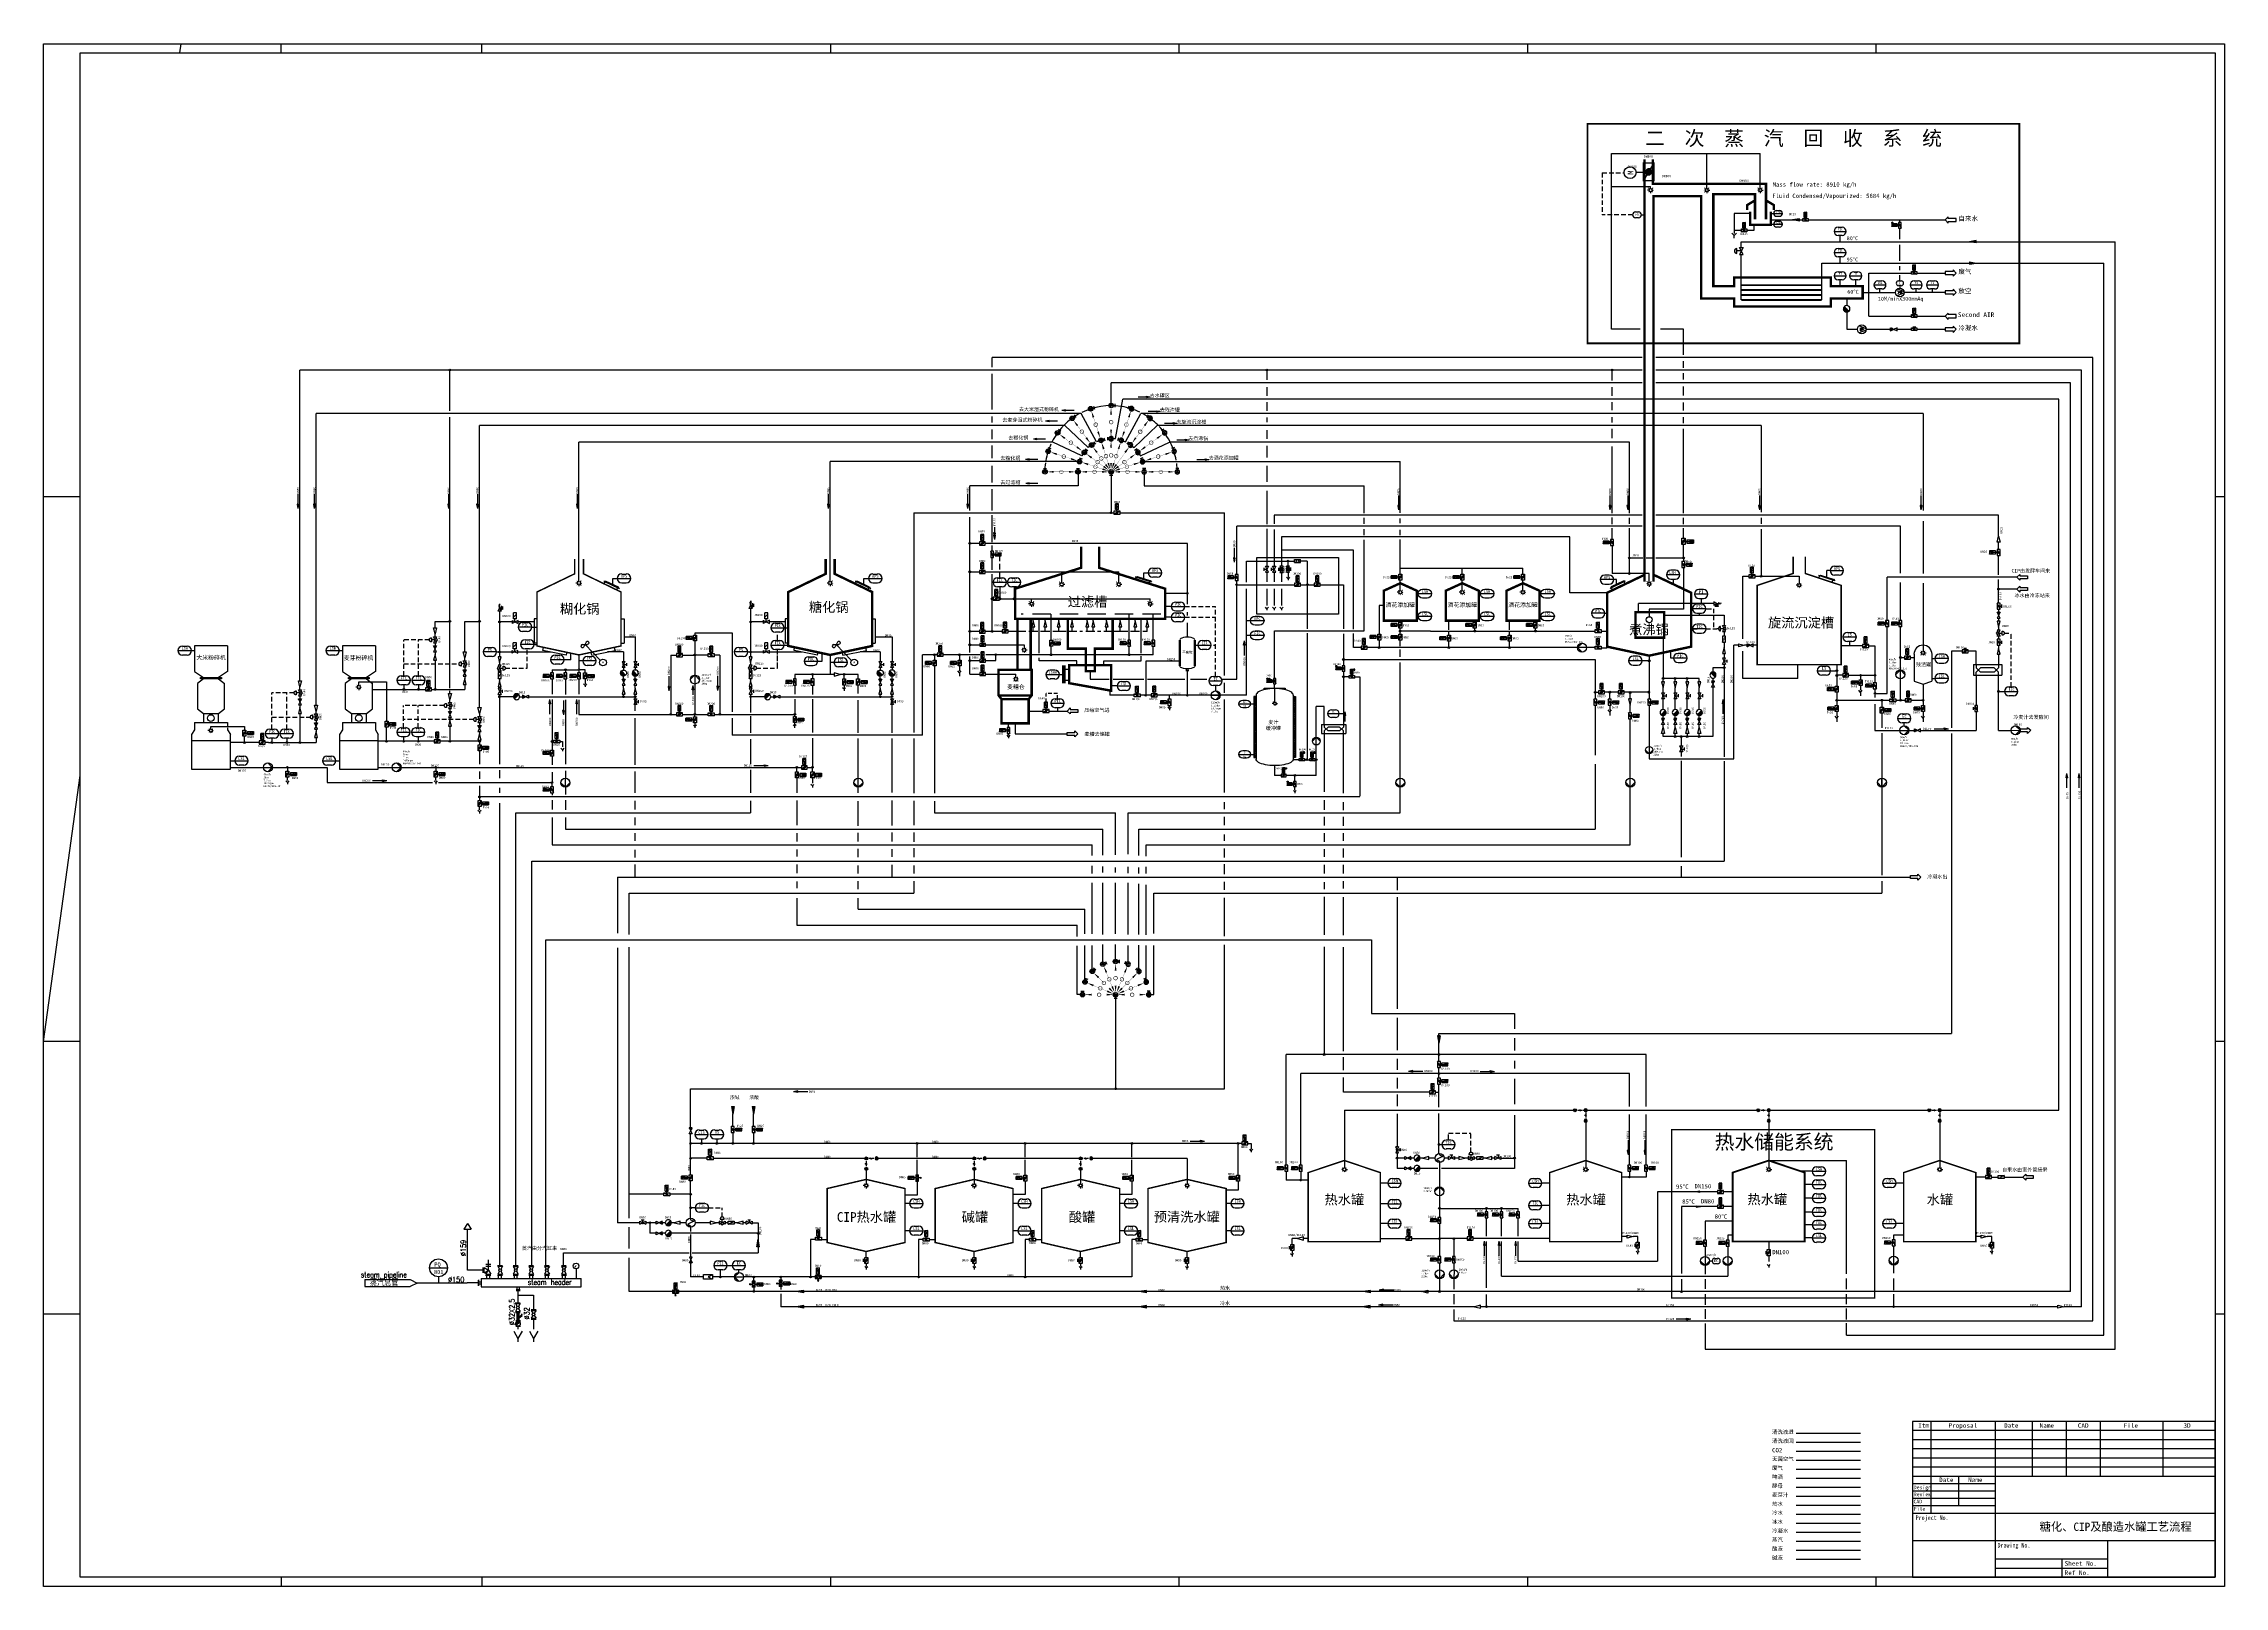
# Model space of a CAD drawing. Header units: millimetres. Extents: x 702 to 1891, y -286 to 555.
import ezdxf
from ezdxf.enums import TextEntityAlignment as Align

# ---------------------------------------------------------------- set-up
doc = ezdxf.new("R2010")
doc.units = ezdxf.units.MM
doc.header["$MEASUREMENT"] = 0
for name, pattern in [('1', [0]), ('DASHEDX2', [1.5, 1, -0.5]), ('GESTRICHELT', [0.75, 0.5, -0.25])]:
    doc.linetypes.add(name, pattern=pattern)
doc.layers.get('0').update_dxf_attribs({"linetype": 'CONTINUOUS'})
for name, color, linetype in [('BEHAELTER', 1, 'CONTINUOUS'), ('CIP', 24, 'CONTINUOUS'), ('DUENN', 7, 'CONTINUOUS'), ('GESTRICHELT', 6, 'GESTRICHELT'), ('H20', 5, 'CONTINUOUS'), ('KUNDENSEITIG', 7, 'GESTRICHELT'), ('PRODUKT', 3, 'CONTINUOUS'), ('REVISION-3', 80, 'CONTINUOUS'), ('SCHRAFFUR', 4, 'CONTINUOUS'), ('STEAM-KOND', 1, 'CONTINUOUS'), ('SYMBOLE', 3, 'CONTINUOUS'), ('TEXT', 7, 'CONTINUOUS')]:
    doc.layers.add(name, color=color, linetype=linetype)
doc.layers.add('TJZ', color=7, linetype='CONTINUOUS', lineweight=20)
doc.layers.add('蒸汽', color=210, linetype='CONTINUOUS', lineweight=30)
doc.styles.add('STYLE1', font='txt.shx', dxfattribs={"width": 0.7})
doc.styles.add('工程字', font='txt.shx', dxfattribs={"width": 0.7, "bigfont": 'gbcbig.shx'})
pattern_1 = [(45, (118.2714, -170.5432), (-0.5303301, 0.5303301), []), (135, (118.2714, -170.5432), (-0.5303301, -0.5303301), [])]

# ---------------------------------------------------------------- blocks, each defined once
blk = doc.blocks.new('A$C0B47380F')
for p, q in [((0, 841), (1189, 841)), ((0, 0), (0, 841)), ((20, 836), (1184, 836)), ((20, 5), (20, 836)), ((74.3, 836), (75, 841)), ((129.5, 836), (129.5, 841)), ((239, 836), (239, 841)), ((429, 841), (429, 836)), ((619, 841), (619, 836)), ((809, 841), (809, 836)), ((999, 841), (999, 836)), ((1184, 836), (1184, 5)), ((1189, 841), (1189, 0)), ((20, 594), (0, 594)), ((1189, 594), (1184, 594)), ((0, 297), (20, 442.1)), ((20, 297), (0, 297)), ((1189, 297), (1184, 297)), ((20, 148.5), (0, 148.5)), ((1189, 148.5), (1184, 148.5)), ((1184, 5), (20, 5)), ((129.5, 5), (129.5, 0)), ((239, 5), (239, 0)), ((429, 5), (429, 0)), ((619, 5), (619, 0)), ((809, 5), (809, 0)), ((999, 5), (999, 0)), ((1189, 0), (0, 0))]:
    blk.add_line(p, q)
blk = doc.blocks.new('JS')
blk.add_line((0, 0), (0, 100))
blk.add_lwpolyline([(0, 100, 25, 0, 0), (0, 200, 0, 0, 0)], format="xyseb")
blk = doc.blocks.new('JT')
at = {"layer": 'TJZ', "xscale": -1}
blk.add_blockref('JS', (0, 0), dxfattribs=at)
blk = doc.blocks.new('T961')
at = {"color": 6, "linetype": 'GESTRICHELT', "ltscale": 3}
for p, q in [((-2.5, 0), (-5, 0)), ((-1.8, 1.8), (-3.5, 3.5)), ((1.8, 1.8), (3.5, 3.5)), ((2.5, 0), (5, 0)), ((-1.8, -1.8), (-3.5, -3.5)), ((0, -2.5), (0, -5)), ((1.8, -1.8), (3.5, -3.5))]:
    blk.add_line(p, q, dxfattribs=at)
at = {"color": 3}
blk.add_circle((0, 0), 2.5, dxfattribs=at)
blk = doc.blocks.new('P856')
at = {"color": 3, "linetype": '1'}
for p, q in [((0, -2.5), (0, 2.5)), ((0, 2.5), (10, 2.5)), ((10, 2.5), (10, -2.5)), ((10, -2.5), (0, -2.5))]:
    blk.add_line(p, q, dxfattribs=at)
at = {"color": 6, "linetype": 'GESTRICHELT'}
blk.add_line((0, -2.5), (10, 2.5), dxfattribs=at)
blk = doc.blocks.new('K667')
at = {"color": 3, "linetype": '1'}
for p, q in [((0, 2.5), (10, 2.5)), ((0, 2.5), (10, -2.5)), ((0, -2.5), (0, 2.5)), ((2.5, 15), (7.5, 15)), ((7.5, 15), (2.5, 13.5)), ((2.5, 5), (2.5, 15)), ((2.5, 13.5), (7.5, 12)), ((7.5, 12), (2.5, 10)), ((7.5, 10), (2.5, 10)), ((2.5, 5), (7.5, 5)), ((3.867323, 0.097151), (3.860403, -0.016551)), ((3.862499, 0.041555), (4.918846, 1.097903)), ((3.862618, -0.099747), (5.060149, 1.097784)), ((3.885673, 0.209575), (3.867323, 0.097151)), ((3.877821, -0.225965), (5.186367, 1.08258)), ((3.884744, 0.205221), (4.75518, 1.075658)), ((3.915266, 0.319575), (3.885673, 0.209575)), ((3.904503, -0.340705), (5.301106, 1.055899)), ((3.955801, 0.426031), (3.915266, 0.319575)), ((3.940591, -0.446038), (5.40644, 1.019811)), ((3.949481, 0.41138), (4.549022, 1.010921)), ((4.006864, 0.527857), (3.955801, 0.426031)), ((3.984798, -0.543252), (5.503654, 0.975603)), ((4.067934, 0.624014), (4.006864, 0.527857)), ((4.036295, -0.633177), (5.593579, 0.924107)), ((4.13839, 0.713524), (4.067934, 0.624014)), ((4.09455, -0.716344), (5.676745, 0.865852)), ((4.217512, 0.795472), (4.13839, 0.713524)), ((4.159246, -0.793069), (5.753471, 0.801156)), ((4.304495, 0.869024), (4.217512, 0.795472)), ((4.230237, -0.863499), (5.823901, 0.730165)), ((4.398451, 0.93343), (4.304495, 0.869024)), ((4.30753, -0.927627), (5.888028, 0.652871)), ((4.391286, -0.985292), (5.945694, 0.569116)), ((4.498423, 0.988033), (4.398451, 0.93343)), ((4.481838, -1.036162), (5.996564, 0.478564)), ((4.603391, 1.032277), (4.498423, 0.988033)), ((4.579739, -1.079682), (6.040084, 0.380662)), ((4.712286, 1.065711), (4.603391, 1.032277)), ((4.685853, -1.114989), (6.075391, 0.274548)), ((4.823997, 1.087993), (4.712286, 1.065711)), ((4.80152, -1.140744), (6.101145, 0.158881)), ((4.937386, 1.098897), (4.823997, 1.087993)), ((4.928909, -1.154777), (6.115178, 0.031493)), ((5.051296, 1.098312), (4.937386, 1.098897)), ((5, 5), (5, 10)), ((5, 2.5), (5, 5)), ((5.164567, 1.086243), (5.051296, 1.098312)), ((5.276043, 1.062813), (5.164567, 1.086243)), ((5.384588, 1.028262), (5.276043, 1.062813)), ((5.489096, 0.982942), (5.384588, 1.028262)), ((5.588502, 0.927313), (5.489096, 0.982942)), ((5.681791, 0.861945), (5.588502, 0.927313)), ((5.768013, 0.787503), (5.681791, 0.861945)), ((5.846289, 0.704745), (5.768013, 0.787503)), ((5.915821, 0.614517), (5.846289, 0.704745)), ((5.975899, 0.517736), (5.915821, 0.614517)), ((6.025913, 0.415391), (5.975899, 0.517736)), ((6.065351, 0.308524), (6.025913, 0.415391)), ((6.093812, 0.198225), (6.065351, 0.308524)), ((6.111005, 0.085618), (6.093812, 0.198225)), ((6.116756, -0.028148), (6.111005, 0.085618)), ((7.5, 5), (7.5, 15)), ((10, 2.5), (10, -2.5)), ((10, -2.5), (0, -2.5)), ((3.860403, -0.016551), (3.864984, -0.13037)), ((3.864984, -0.13037), (3.881019, -0.243148)), ((3.881019, -0.243148), (3.908345, -0.353734)), ((3.908345, -0.353734), (3.946682, -0.461)), ((3.946682, -0.461), (3.995641, -0.563854)), ((3.995641, -0.563854), (4.054722, -0.661247)), ((4.054722, -0.661247), (4.123322, -0.752186)), ((4.123322, -0.752186), (4.200743, -0.835743)), ((4.200743, -0.835743), (4.286196, -0.911068)), ((4.286196, -0.911068), (4.378808, -0.977392)), ((4.378808, -0.977392), (4.477636, -1.034039)), ((4.477636, -1.034039), (4.581673, -1.080431)), ((4.581673, -1.080431), (4.689857, -1.116097)), ((4.689857, -1.116097), (4.801087, -1.140671)), ((4.801087, -1.140671), (4.914227, -1.153904)), ((4.914227, -1.153904), (5.028126, -1.15566)), ((5.028126, -1.15566), (5.14162, -1.145922)), ((5.07183, -1.153276), (6.113678, -0.111429)), ((5.14162, -1.145922), (5.253555, -1.124789)), ((5.238125, -1.128403), (6.088805, -0.277723)), ((5.253555, -1.124789), (5.362787, -1.092477)), ((5.362787, -1.092477), (5.468205, -1.049314)), ((5.450509, -1.05744), (6.017842, -0.490107)), ((5.468205, -1.049314), (5.568733, -0.995741)), ((5.568733, -0.995741), (5.663346, -0.932304)), ((5.663346, -0.932304), (5.75108, -0.85965)), ((5.75108, -0.85965), (5.831041, -0.77852)), ((5.831041, -0.77852), (5.902413, -0.689739)), ((5.902413, -0.689739), (5.964469, -0.594215)), ((5.964469, -0.594215), (6.016575, -0.492919)), ((6.016575, -0.492919), (6.058202, -0.386886)), ((6.058202, -0.386886), (6.088925, -0.277195)), ((6.088925, -0.277195), (6.108429, -0.164966)), ((6.108429, -0.164966), (6.116517, -0.051341)), ((6.116517, -0.051341), (6.116756, -0.028148))]:
    blk.add_line(p, q, dxfattribs=at)
blk = doc.blocks.new('P')
at = {"color": 3, "linetype": 'Continuous'}
for p, q in [((0, 2.2), (12.5, 0)), ((0, -2.2), (0, 2.2)), ((0, 1.7), (9.8, 0)), ((0, 1.3), (7.1, 0)), ((0, 0.8), (4.4, 0)), ((0, 0.3), (1.7, 0)), ((0, 0), (12.5, 0)), ((0, -2.2), (12.5, 0)), ((0, -0.3), (1.7, 0)), ((0, -0.8), (4.4, 0)), ((0, -1.3), (7.1, 0)), ((0, -1.7), (9.8, 0))]:
    blk.add_line(p, q, dxfattribs=at)
blk = doc.blocks.new('*X10')
at = {"color": 0}
for p, q in [((150, 187.4), (150.1, 187.5)), ((150, 187.5), (150, 187.5)), ((150, 187.1), (150.3, 187.4)), ((150, 187.2), (150.2, 187.4)), ((150, 187.3), (150.1, 187.4)), ((150, 186.8), (150.5, 187.3)), ((150, 186.9), (150.4, 187.3)), ((150, 186.9), (150.4, 187.3)), ((150, 187), (150.3, 187.3)), ((150, 186.5), (150.7, 187.2)), ((150, 186.6), (150.6, 187.2)), ((150, 186.7), (150.5, 187.2)), ((150, 186.2), (150.9, 187.1)), ((150, 186.2), (150.8, 187.1)), ((150, 186.3), (150.8, 187.1)), ((150, 186.4), (150.7, 187.1)), ((150, 185.9), (151.1, 187)), ((150, 186), (151, 187)), ((150, 186.1), (151, 187)), ((150, 185.6), (151.3, 186.9)), ((150, 185.7), (151.2, 186.9)), ((150, 185.8), (151.1, 186.9)), ((150, 185.3), (151.5, 186.8)), ((150, 185.4), (151.4, 186.8)), ((150, 185.4), (151.4, 186.8)), ((150, 185.5), (151.3, 186.8)), ((150, 185), (151.7, 186.7)), ((150, 185.1), (151.6, 186.7)), ((150, 185.2), (151.5, 186.7)), ((150, 184.7), (151.8, 186.6)), ((150, 184.8), (151.8, 186.6)), ((150, 184.9), (151.7, 186.6)), ((150, 184.4), (152.1, 186.5)), ((150, 184.5), (152, 186.5)), ((150, 184.6), (152, 186.5)), ((150, 184.6), (151.9, 186.5)), ((150, 184.1), (152.3, 186.4)), ((150, 184.2), (152.2, 186.4)), ((150, 184.3), (152.1, 186.4)), ((150, 183.8), (152.5, 186.3)), ((150, 183.9), (152.4, 186.3)), ((150, 183.9), (152.4, 186.3)), ((150, 184), (152.3, 186.3)), ((150, 183.5), (152.7, 186.2)), ((150, 183.6), (152.6, 186.2)), ((150, 183.7), (152.5, 186.2)), ((150, 183.2), (152.8, 186.1)), ((150, 183.3), (152.8, 186.1)), ((150, 183.4), (152.7, 186.1)), ((150, 182.9), (153.1, 186)), ((150, 183), (153, 186)), ((150, 183.1), (153, 186)), ((150, 183.1), (152.9, 186)), ((150, 182.6), (153.3, 185.9)), ((150, 182.7), (153.2, 185.9)), ((150, 182.8), (153.1, 185.9)), ((150, 182.5), (153.3, 185.8)), ((150.1, 182.6), (153.4, 185.8)), ((150.3, 182.6), (153.4, 185.8)), ((150.5, 182.7), (153.5, 185.8)), ((150.7, 182.8), (153.6, 185.7)), ((150.8, 182.9), (153.6, 185.7)), ((151, 183), (153.7, 185.7)), ((151.2, 183.1), (153.7, 185.6)), ((151.4, 183.2), (153.8, 185.6)), ((151.5, 183.3), (153.8, 185.6)), ((151.7, 183.4), (153.9, 185.5)), ((151.9, 183.4), (154, 185.5)), ((152.1, 183.5), (154, 185.5)), ((152.2, 183.6), (154.1, 185.5)), ((152.4, 183.7), (154.1, 185.4)), ((152.6, 183.8), (154.2, 185.4)), ((152.8, 183.9), (154.3, 185.4)), ((153, 184), (154.3, 185.3)), ((153.1, 184.1), (154.4, 185.3)), ((153.3, 184.2), (154.4, 185.3)), ((153.5, 184.2), (154.5, 185.3)), ((153.7, 184.3), (154.6, 185.2)), ((153.8, 184.4), (154.6, 185.2)), ((154, 184.5), (154.7, 185.2)), ((154.2, 184.6), (154.7, 185.1)), ((154.4, 184.7), (154.8, 185.1)), ((154.5, 184.8), (154.8, 185.1)), ((154.7, 184.9), (154.9, 185)), ((154.9, 184.9), (155, 185))]:
    blk.add_line(p, q, dxfattribs=at)
blk = doc.blocks.new('006041')
at = {"color": 3, "linetype": 'Continuous'}
for p, q in [((0, -2.5), (10, 2.5)), ((10, -2.5), (0, 2.5)), ((0, 2.5), (0, -2.5)), ((10, 2.5), (10, -2.5))]:
    blk.add_line(p, q, dxfattribs=at)
at = {"color": 3}
blk.add_blockref('*X10', (-150, -185), dxfattribs=at)
blk = doc.blocks.new('00629')
at = {"color": 3, "linetype": '1'}
blk.add_line((3.535534, 3.535534), (-3.535534, -3.535534), dxfattribs=at)
at = {"color": 6, "linetype": '1'}
for p, q in [((-3.515018, -3.555932), (3.555932, 3.515018)), ((-3.369948, -3.693705), (3.693704, 3.369948)), ((-3.219201, -3.8258), (3.8258, 3.219201)), ((-3.062731, -3.952174), (3.952174, 3.062731)), ((-2.900466, -4.072751), (4.072751, 2.900466)), ((-2.732299, -4.187427), (4.187427, 2.732299)), ((-2.558093, -4.296063), (4.296063, 2.558093)), ((-2.377672, -4.398485), (4.398485, 2.377672)), ((-2.19082, -4.494475), (4.494475, 2.190819)), ((-1.997268, -4.583767), (4.583767, 1.997268)), ((-1.796694, -4.666036), (4.666036, 1.796694)), ((-1.588704, -4.740888), (4.740888, 1.588704)), ((-1.372818, -4.807845), (4.807845, 1.372818)), ((-1.14845, -4.866319), (4.866319, 1.14845)), ((-0.914875, -4.915588), (4.915588, 0.914875)), ((-0.671191, -4.954745), (4.954745, 0.67119)), ((-0.416246, -4.982644), (4.982644, 0.416246)), ((-0.148552, -4.997793), (4.997793, 0.148552)), ((0.133876, -4.998207), (4.998207, -0.133876)), ((0.433778, -4.981148), (4.981148, -0.433778)), ((0.755118, -4.942651), (4.942651, -0.755118)), ((1.10402, -4.876591), (4.876591, -1.10402)), ((1.490908, -4.772545), (4.772545, -1.490908)), ((1.936548, -4.609748), (4.609748, -1.936548)), ((2.497666, -4.331474), (4.331474, -2.497666))]:
    blk.add_line(p, q, dxfattribs=at)
at = {"color": 3, "linetype": '1'}
for start, end in [(45, 225.000008), (225.000008, 45)]:
    blk.add_arc((0, 0), 5, start, end, dxfattribs=at)
blk = doc.blocks.new('T710')
at = {"color": 3, "linetype": '1'}
for p, q in [((0, 5), (-5, 7.5)), ((-5, 7.5), (-5, 2.5)), ((-5, 2.5), (0, 5)), ((-3.75, 2.5), (-3.75, 7.5)), ((-3.75, 7.5), (-2.5, 7.5)), ((-2.5, 2.5), (-3.75, 2.5)), ((-2.5, 7.5), (-2.5, 2.5)), ((0, 5), (-2.5, 0)), ((-2.5, 0), (2.5, 0)), ((-1.25, 11.25), (0.004292, 11.877146)), ((1.25, 10), (-1.25, 11.25)), ((-1.25, 8.75), (1.25, 10)), ((1.25, 7.5), (-1.25, 8.75)), ((1.25, 7.5), (0, 6.875)), ((0, 6.25), (0, 6.875)), ((0, 5), (0, 6.25)), ((2.5, 0), (0, 5))]:
    blk.add_line(p, q, dxfattribs=at)
at = {"color": 6, "linetype": '1'}
for p, q in [((-3.75, 6.262565), (-2.512565, 7.5)), ((-3.75, 6.616118), (-2.866119, 7.5)), ((-3.75, 6.969672), (-3.219672, 7.5)), ((-3.75, 7.323225), (-3.573225, 7.5)), ((-3.75, 5.909012), (-2.5, 7.159012)), ((-3.75, 5.555458), (-2.5, 6.805458)), ((-3.75, 5.201905), (-2.5, 6.451905)), ((-3.75, 4.848352), (-2.5, 6.098352)), ((-3.75, 4.494798), (-2.5, 5.744798)), ((-3.75, 4.141245), (-2.5, 5.391245)), ((-3.75, 3.787691), (-2.5, 5.037691)), ((-3.75, 3.434138), (-2.5, 4.684138)), ((-3.75, 3.080585), (-2.5, 4.330585)), ((-3.75, 2.727031), (-2.5, 3.977031)), ((-3.623478, 2.5), (-2.5, 3.623478)), ((-3.269925, 2.5), (-2.5, 3.269924)), ((-2.916371, 2.5), (-2.5, 2.916371)), ((-2.562818, 2.5), (-2.5, 2.562818))]:
    blk.add_line(p, q, dxfattribs=at)
at = {"color": 1, "linetype": '1'}
for p, q in [((-3.75, 6.792895), (-3.042895, 7.5)), ((-3.75, 5.378682), (-2.5, 6.628682)), ((-3.75, 3.964468), (-2.5, 5.214468)), ((-3.75, 2.550254), (-2.5, 3.800254))]:
    blk.add_line(p, q, dxfattribs=at)
blk = doc.blocks.new('P852A')
at = {"layer": 'SYMBOLE', "color": 3}
for p, q in [((-2.3, -2.4), (-2.3, 2.6)), ((-2.3, 2.6), (7.7, 2.6)), ((7.7, 2.6), (7.7, -2.4)), ((7.7, -2.4), (-2.3, -2.4))]:
    blk.add_line(p, q, dxfattribs=at)
at = {"layer": 'SYMBOLE', "color": 6, "linetype": 'DASHEDX2', "ltscale": 0.5}
for p, q in [((7.7, 2.6), (2.7, 0.1)), ((2.7, 0.1), (7.7, -2.4))]:
    blk.add_line(p, q, dxfattribs=at)
blk = doc.blocks.new('V158')
at = {"color": 3, "linetype": '1'}
for p, q in [((0, 2.5), (0, -2.5)), ((10, 0), (0, 2.5)), ((0, -2.5), (10, 0))]:
    blk.add_line(p, q, dxfattribs=at)
blk = doc.blocks.new('005855')
at = {"color": 3, "linetype": '1'}
for p, q in [((-10, -2.5), (0, 2.5)), ((0, -2.5), (-10, 2.5)), ((-10, 2.5), (-10, -2.5)), ((-8.4, 6.6), (-8.5, 6.4)), ((-8.5, 6.4), (-8.5, 6.3)), ((-8.5, 6.3), (-8.5, 6.1)), ((-8.5, 6.1), (-8.5, 6)), ((-8.5, 6), (-1.5, 6)), ((-8.3, 7.1), (-8.4, 7)), ((-8.4, 7), (-8.4, 6.8)), ((-8.4, 6.8), (-8.4, 6.6)), ((-8.2, 7.5), (-8.3, 7.3)), ((-8.3, 7.3), (-8.3, 7.1)), ((-8.1, 7.6), (-8.2, 7.5)), ((-8, 7.8), (-8.1, 7.6)), ((-7.9, 7.9), (-8, 7.8)), ((-7.8, 8.1), (-7.9, 7.9)), ((-7.7, 8.2), (-7.8, 8.1)), ((-7.6, 8.3), (-7.7, 8.2)), ((-7.5, 8.5), (-7.6, 8.3)), ((-7.4, 8.6), (-7.5, 8.5)), ((-7.2, 8.7), (-7.4, 8.6)), ((-7.1, 8.8), (-7.2, 8.7)), ((-6.9, 8.9), (-7.1, 8.8)), ((-6.8, 9), (-6.9, 8.9)), ((-6.6, 9.1), (-6.8, 9)), ((-6.5, 9.2), (-6.6, 9.1)), ((-6.3, 9.2), (-6.5, 9.2)), ((-6.2, 9.3), (-6.3, 9.2)), ((-6, 9.4), (-6.2, 9.3)), ((-5.8, 9.4), (-6, 9.4)), ((-5.7, 9.4), (-5.8, 9.4)), ((-5.5, 9.5), (-5.7, 9.4)), ((-5.3, 9.5), (-5.5, 9.5)), ((-5.1, 9.5), (-5.3, 9.5)), ((-5, 9.5), (-5.1, 9.5)), ((-4.8, 9.5), (-5, 9.5)), ((-5, 0), (-5, 6)), ((-4.6, 9.5), (-4.8, 9.5)), ((-4.4, 9.5), (-4.6, 9.5)), ((-4.3, 9.4), (-4.4, 9.5)), ((-4.1, 9.4), (-4.3, 9.4)), ((-3.9, 9.3), (-4.1, 9.4)), ((-3.8, 9.3), (-3.9, 9.3)), ((-3.6, 9.2), (-3.8, 9.3)), ((-3.4, 9.1), (-3.6, 9.2)), ((-3.3, 9), (-3.4, 9.1)), ((-3.1, 9), (-3.3, 9)), ((-3, 8.9), (-3.1, 9)), ((-2.8, 8.8), (-3, 8.9)), ((-2.7, 8.6), (-2.8, 8.8)), ((-2.6, 8.5), (-2.7, 8.6)), ((-2.4, 8.4), (-2.6, 8.5)), ((-2.3, 8.3), (-2.4, 8.4)), ((-2.2, 8.1), (-2.3, 8.3)), ((-2.1, 8), (-2.2, 8.1)), ((-2, 7.8), (-2.1, 8)), ((-1.9, 7.7), (-2, 7.8)), ((-1.9, 7.5), (-1.9, 7.7)), ((-1.8, 7.4), (-1.9, 7.5)), ((-1.7, 7.2), (-1.8, 7.4)), ((-1.7, 7), (-1.7, 7.2)), ((-1.6, 6.9), (-1.7, 7)), ((-1.6, 6.7), (-1.6, 6.9)), ((-1.5, 6.5), (-1.6, 6.7)), ((-1.5, 6.4), (-1.5, 6.5)), ((-1.5, 6.2), (-1.5, 6.4)), ((-1.5, 6), (-1.5, 6.2)), ((0, 2.5), (0, -2.5)), ((-8, -1.5), (-5, -3.5)), ((-5, -3.5), (-2, -1.5))]:
    blk.add_line(p, q, dxfattribs=at)
blk = doc.blocks.new('P501')
at = {"color": 3}
for radius in [2.5, 1.25]:
    blk.add_circle((0, 0), radius, dxfattribs=at)
blk = doc.blocks.new('K587')
at = {"color": 3, "linetype": '1'}
for p, q in [((0, 2.5), (10, 2.5)), ((0, -2.5), (0, 2.5)), ((0, 2.5), (4, 0.5)), ((2.5, 4.5), (7.5, 4.5)), ((3.867323, 0.097151), (3.860403, -0.016551)), ((3.862499, 0.041555), (4.918846, 1.097903)), ((3.862618, -0.099747), (5.060149, 1.097784)), ((3.885673, 0.209575), (3.867323, 0.097151)), ((3.877821, -0.225965), (5.186367, 1.08258)), ((3.884744, 0.205221), (4.75518, 1.075658)), ((3.915266, 0.319575), (3.885673, 0.209575)), ((3.904503, -0.340705), (5.301106, 1.055899)), ((3.955801, 0.426031), (3.915266, 0.319575)), ((3.940591, -0.446038), (5.40644, 1.019811)), ((3.949481, 0.41138), (4.549022, 1.010921)), ((4.006864, 0.527857), (3.955801, 0.426031)), ((3.984798, -0.543252), (5.503654, 0.975603)), ((4.067934, 0.624014), (4.006864, 0.527857)), ((4.036295, -0.633177), (5.593579, 0.924107)), ((4.13839, 0.713524), (4.067934, 0.624014)), ((4.09455, -0.716344), (5.676745, 0.865852)), ((4.217512, 0.795472), (4.13839, 0.713524)), ((4.159246, -0.793069), (5.753471, 0.801156)), ((4.304495, 0.869024), (4.217512, 0.795472)), ((4.230237, -0.863499), (5.823901, 0.730165)), ((4.398451, 0.93343), (4.304495, 0.869024)), ((4.30753, -0.927627), (5.888028, 0.652871)), ((4.391286, -0.985292), (5.945694, 0.569116)), ((4.498423, 0.988033), (4.398451, 0.93343)), ((4.481838, -1.036162), (5.996564, 0.478564)), ((4.603391, 1.032277), (4.498423, 0.988033)), ((4.579739, -1.079682), (6.040084, 0.380662)), ((4.712286, 1.065711), (4.603391, 1.032277)), ((4.685853, -1.114989), (6.075391, 0.274548)), ((4.823997, 1.087993), (4.712286, 1.065711)), ((4.80152, -1.140744), (6.101145, 0.158881)), ((4.937386, 1.098897), (4.823997, 1.087993)), ((4.928909, -1.154777), (6.115178, 0.031493)), ((5.051296, 1.098312), (4.937386, 1.098897)), ((5, 4.5), (5, 2.5)), ((5.164567, 1.086243), (5.051296, 1.098312)), ((5.276043, 1.062813), (5.164567, 1.086243)), ((5.384588, 1.028262), (5.276043, 1.062813)), ((5.489096, 0.982942), (5.384588, 1.028262)), ((5.588502, 0.927313), (5.489096, 0.982942)), ((5.681791, 0.861945), (5.588502, 0.927313)), ((5.768013, 0.787503), (5.681791, 0.861945)), ((5.846289, 0.704745), (5.768013, 0.787503)), ((5.915821, 0.614517), (5.846289, 0.704745)), ((5.975899, 0.517736), (5.915821, 0.614517)), ((6.025913, 0.415391), (5.975899, 0.517736)), ((6.065351, 0.308524), (6.025913, 0.415391)), ((6.093812, 0.198225), (6.065351, 0.308524)), ((6.111005, 0.085618), (6.093812, 0.198225)), ((6.116756, -0.028148), (6.111005, 0.085618)), ((10, 2.5), (10, -2.5)), ((10, -2.5), (0, -2.5)), ((3.860403, -0.016551), (3.864984, -0.13037)), ((3.864984, -0.13037), (3.881019, -0.243148)), ((3.881019, -0.243148), (3.908345, -0.353734)), ((3.908345, -0.353734), (3.946682, -0.461)), ((3.946682, -0.461), (3.995641, -0.563854)), ((3.995641, -0.563854), (4.054722, -0.661247)), ((4.054722, -0.661247), (4.123322, -0.752186)), ((4.123322, -0.752186), (4.200743, -0.835743)), ((4.200743, -0.835743), (4.286196, -0.911068)), ((4.286196, -0.911068), (4.378808, -0.977392)), ((4.378808, -0.977392), (4.477636, -1.034039)), ((4.477636, -1.034039), (4.581673, -1.080431)), ((4.581673, -1.080431), (4.689857, -1.116097)), ((4.689857, -1.116097), (4.801087, -1.140671)), ((4.801087, -1.140671), (4.914227, -1.153904)), ((4.914227, -1.153904), (5.028126, -1.15566)), ((5.028126, -1.15566), (5.14162, -1.145922)), ((5.07183, -1.153276), (6.113678, -0.111429)), ((5.14162, -1.145922), (5.253555, -1.124789)), ((5.238125, -1.128403), (6.088805, -0.277723)), ((5.253555, -1.124789), (5.362787, -1.092477)), ((5.362787, -1.092477), (5.468205, -1.049314)), ((5.450509, -1.05744), (6.017842, -0.490107)), ((5.468205, -1.049314), (5.568733, -0.995741)), ((5.568733, -0.995741), (5.663346, -0.932304)), ((5.663346, -0.932304), (5.75108, -0.85965)), ((5.75108, -0.85965), (5.831041, -0.77852)), ((5.831041, -0.77852), (5.902413, -0.689739)), ((5.902413, -0.689739), (5.964469, -0.594215)), ((5.964469, -0.594215), (6.016575, -0.492919)), ((6, -0.5), (10, -2.5)), ((6.016575, -0.492919), (6.058202, -0.386886)), ((6.058202, -0.386886), (6.088925, -0.277195)), ((6.088925, -0.277195), (6.108429, -0.164966)), ((6.108429, -0.164966), (6.116517, -0.051341)), ((6.116517, -0.051341), (6.116756, -0.028148))]:
    blk.add_line(p, q, dxfattribs=at)
blk = doc.blocks.new('00582')
at = {"layer": 'SYMBOLE'}
for p, q in [((-2.5, 2.5), (0, 0)), ((0, 0), (2.5, 2.5)), ((0, 0), (0, -2.5))]:
    blk.add_line(p, q, dxfattribs=at)
blk = doc.blocks.new('*X14')
at = {"color": 0}
for p, q in [((150, 187.4), (150.1, 187.5)), ((150, 187.5), (150, 187.5)), ((150, 187.1), (150.3, 187.4)), ((150, 187.2), (150.2, 187.4)), ((150, 187.3), (150.1, 187.4)), ((150, 186.8), (150.5, 187.3)), ((150, 186.9), (150.4, 187.3)), ((150, 186.9), (150.4, 187.3)), ((150, 187), (150.3, 187.3)), ((150, 186.5), (150.7, 187.2)), ((150, 186.6), (150.6, 187.2)), ((150, 186.7), (150.5, 187.2)), ((150, 186.2), (150.9, 187.1)), ((150, 186.2), (150.8, 187.1)), ((150, 186.3), (150.8, 187.1)), ((150, 186.4), (150.7, 187.1)), ((150, 185.9), (151.1, 187)), ((150, 186), (151, 187)), ((150, 186.1), (151, 187)), ((150, 185.6), (151.3, 186.9)), ((150, 185.7), (151.2, 186.9)), ((150, 185.8), (151.1, 186.9)), ((150, 185.3), (151.5, 186.8)), ((150, 185.4), (151.4, 186.8)), ((150, 185.4), (151.4, 186.8)), ((150, 185.5), (151.3, 186.8)), ((150, 185), (151.7, 186.7)), ((150, 185.1), (151.6, 186.7)), ((150, 185.2), (151.5, 186.7)), ((150, 184.7), (151.8, 186.6)), ((150, 184.8), (151.8, 186.6)), ((150, 184.9), (151.7, 186.6)), ((150, 184.4), (152.1, 186.5)), ((150, 184.5), (152, 186.5)), ((150, 184.6), (152, 186.5)), ((150, 184.6), (151.9, 186.5)), ((150, 184.1), (152.3, 186.4)), ((150, 184.2), (152.2, 186.4)), ((150, 184.3), (152.1, 186.4)), ((150, 183.8), (152.5, 186.3)), ((150, 183.9), (152.4, 186.3)), ((150, 183.9), (152.4, 186.3)), ((150, 184), (152.3, 186.3)), ((150, 183.5), (152.7, 186.2)), ((150, 183.6), (152.6, 186.2)), ((150, 183.7), (152.5, 186.2)), ((150, 183.2), (152.8, 186.1)), ((150, 183.3), (152.8, 186.1)), ((150, 183.4), (152.7, 186.1)), ((150, 182.9), (153.1, 186)), ((150, 183), (153, 186)), ((150, 183.1), (153, 186)), ((150, 183.1), (152.9, 186)), ((150, 182.6), (153.3, 185.9)), ((150, 182.7), (153.2, 185.9)), ((150, 182.8), (153.1, 185.9)), ((150, 182.5), (153.3, 185.8)), ((150.1, 182.6), (153.4, 185.8)), ((150.3, 182.6), (153.4, 185.8)), ((150.5, 182.7), (153.5, 185.8)), ((150.7, 182.8), (153.6, 185.7)), ((150.8, 182.9), (153.6, 185.7)), ((151, 183), (153.7, 185.7)), ((151.2, 183.1), (153.7, 185.6)), ((151.4, 183.2), (153.8, 185.6)), ((151.5, 183.3), (153.8, 185.6)), ((151.7, 183.4), (153.9, 185.5)), ((151.9, 183.4), (154, 185.5)), ((152.1, 183.5), (154, 185.5)), ((152.2, 183.6), (154.1, 185.5)), ((152.4, 183.7), (154.1, 185.4)), ((152.6, 183.8), (154.2, 185.4)), ((152.8, 183.9), (154.3, 185.4)), ((153, 184), (154.3, 185.3)), ((153.1, 184.1), (154.4, 185.3)), ((153.3, 184.2), (154.4, 185.3)), ((153.5, 184.2), (154.5, 185.3)), ((153.7, 184.3), (154.6, 185.2)), ((153.8, 184.4), (154.6, 185.2)), ((154, 184.5), (154.7, 185.2)), ((154.2, 184.6), (154.7, 185.1)), ((154.4, 184.7), (154.8, 185.1)), ((154.5, 184.8), (154.8, 185.1)), ((154.7, 184.9), (154.9, 185)), ((154.9, 184.9), (155, 185))]:
    blk.add_line(p, q, dxfattribs=at)
blk = doc.blocks.new('M')
at = {"layer": 'DUENN', "color": 1}
for p, q in [((10, 5), (5, 5)), ((5, -5), (10, -5))]:
    blk.add_line(p, q, dxfattribs=at)
for centre, start, end in [((5, 0), 90, 270), ((10, 0), 270, 90)]:
    blk.add_arc(centre, 5, start, end, dxfattribs=at)
blk = doc.blocks.new('A$C41CB2FE5')
at = {"layer": 'SYMBOLE'}
for p, q in [((-1.1, 2.1), (0, 2.1)), ((0, 3.5), (0, 0.7))]:
    blk.add_line(p, q, dxfattribs=at)
for radius in [2.07, 1.98, 0.98, 0.814]:
    blk.add_circle((-3.2, 2.1), radius, dxfattribs=at)

msp = doc.modelspace()

# ---------------------------------------------------------------- hatches: boundary and pattern name
at = {"linetype": '1'}
h = msp.add_hatch(dxfattribs=at)
h.set_pattern_fill('ANSI31', color=3, scale=0.017777, angle=450, style=0)
h.set_pattern_definition([(135, (2024.2831513, -698.2040859), (-0.0015712951316, -0.0015712951316), [])])
h.paths.add_polyline_path([(1694.2, 399.2), (1692.5, 400.1), (1692.5, 398.3)])
h = msp.add_hatch(dxfattribs=at)
h.set_pattern_fill('ANSI31', color=3, scale=0.017777, angle=450, style=0)
h.set_pattern_definition([(135, (2040.7578592, -698.2040859), (-0.0015712951316, -0.0015712951316), [])])
h.paths.add_polyline_path([(1710.7, 399.2), (1708.9, 400.1), (1708.9, 398.3)])
for color, points in [(4, [(1219.3, 252.3, 1), (1218.8, 252.3, 1)]), (4, [(1223.5, 252.3, 1), (1223, 252.3, 1)]), (4, [(1231.3, 252.3, 1), (1230.8, 252.3, 1)]), (6, [(1087.7, 239.7, 1), (1087.2, 239.7, 1)]), (6, [(1087.7, 223.3, 1), (1087.2, 223.3, 1)]), (256, [(1089.3, -125.4, 1), (1088.8, -125.4, 1)]), (252, [(959.2, -142.9, 0.188965), (959.6, -143.8), (961.5, -142.1, 0.690414)]), (252, [(959.9, -141.1), (961.1, -141.1), (961.1, -136.7), (959.9, -136.7)]), (163, [(1488.9, -133.6, 1), (1488.4, -133.6, 1)])]:
    msp.add_hatch(color=color).paths.add_polyline_path(points)
h = msp.add_hatch()
h.set_pattern_fill('ANSI31', color=252, scale=0.467304, style=0)
h.set_pattern_definition([(45, (630.89486, -154.92903), (-0.041304238, 0.041304238), [])])
h.paths.add_polyline_path([(915.4, 225.1), (916.2, 226.7), (914.5, 226.7)])
at = {"linetype": 'Continuous'}
h = msp.add_hatch(dxfattribs=at)
h.set_pattern_fill('ANSI31', color=3, scale=0.016356, angle=90, style=0)
h.set_pattern_definition([(135, (1936.0697821, -782.639951), (-0.001445648326, -0.001445648326), [])])
h.paths.add_polyline_path([(1632.4, 227), (1630.8, 227.8), (1630.8, 226.2)])
h = msp.add_hatch()
h.set_pattern_fill('ANSI31', color=252, scale=0.467304, style=0)
h.set_pattern_definition([(45, (646.998193, -168.114914), (-0.041304238, 0.041304238), [])])
h.paths.add_polyline_path([(931.5, 211.9), (932.3, 213.5), (930.6, 213.5)])
h = msp.add_hatch()
h.set_pattern_fill('ANSI31', color=252, scale=0.467304, style=0)
h.set_pattern_definition([(45, (557.1721, -183.890424), (-0.041304238, 0.041304238), [])])
h.paths.add_polyline_path([(841.6, 196.1), (842.5, 197.7), (840.8, 197.7)])
h = msp.add_hatch()
h.set_pattern_fill('ANSI31', color=252, scale=0.467304, style=0)
h.set_pattern_definition([(45, (638.97594, -190.7586), (-0.041304238, 0.041304238), [])])
h.paths.add_polyline_path([(923.4, 189.2), (924.3, 190.9), (922.6, 190.9)])
h = msp.add_hatch()
h.set_pattern_fill('ANSI31', color=252, scale=0.467304, style=0)
h.set_pattern_definition([(45, (566.00679, -197.076305), (-0.041304238, 0.041304238), [])])
h.paths.add_polyline_path([(850.5, 182.9), (851.3, 184.6), (849.7, 184.6)])
h = msp.add_hatch()
h.set_pattern_fill('ANSI31', color=252, scale=0.467304, style=0)
h.set_pattern_definition([(45, (655.09212, -198.385383), (-0.041304238, 0.041304238), [])])
h.paths.add_polyline_path([(939.6, 181.6), (940.4, 183.3), (938.7, 183.3)])
h = msp.add_hatch(dxfattribs=at)
h.set_pattern_fill('ANSI31', color=3, scale=0.016356, angle=180, style=0)
h.set_pattern_definition([(315, (2601.0646296, -118.2742805), (-0.001445648326, -0.001445648326), [])])
h.paths.add_polyline_path([(1584.9, 185.4), (1584.1, 187), (1585.7, 187)])
h = msp.add_hatch(dxfattribs=at)
h.set_pattern_fill('ANSI31', color=3, scale=0.016356, angle=180, style=0)
h.set_pattern_definition([(315, (2607.6711021, -118.2742805), (-0.001445648326, -0.001445648326), [])])
h.paths.add_polyline_path([(1591.5, 185.4), (1590.7, 187), (1592.3, 187)])
h = msp.add_hatch(dxfattribs=at)
h.set_pattern_fill('ANSI31', color=3, scale=0.016356, style=0)
h.set_pattern_definition([(135, (2607.6711021, -118.2742805), (0.001445648326, 0.001445648326), [])])
h.paths.add_polyline_path([(1598, 185.4), (1597.2, 187), (1598.9, 187)])
h = msp.add_hatch(dxfattribs=at)
h.set_pattern_fill('ANSI31', color=3, scale=0.016356, style=0)
h.set_pattern_definition([(135, (2614.2133596, -118.2742805), (0.001445648326, 0.001445648326), [])])
h.paths.add_polyline_path([(1604.6, 185.4), (1603.8, 187), (1605.4, 187)])
h = msp.add_hatch(dxfattribs=at)
h.set_pattern_fill('ANSI31', color=3, scale=0.016356, angle=90, style=0)
h.set_pattern_definition([(135, (2027.19299, -829.0844712), (-0.001445648326, -0.001445648326), [])])
h.paths.add_polyline_path([(1723.5, 180.5), (1721.9, 181.4), (1721.9, 179.7)])
h = msp.add_hatch(color=6)
h.paths.add_polyline_path([(1539.5, -26.5, -1), (1540.1, -26.5)])
h.paths.add_polyline_path([(1539.5, -26.5), (1540.1, -26.5, -1)])
h.paths.add_polyline_path([(1542.7, -29, -0.414214), (1543, -29.3, -0.414214), (1542.7, -29.7)])
h.paths.add_polyline_path([(1542.7, -29.7, -0.414214), (1542.3, -29.3, -0.414214), (1542.7, -29)])
h = msp.add_hatch(color=6)
h.paths.add_polyline_path([(1639.3, -26.5, -1), (1639.9, -26.5)])
h.paths.add_polyline_path([(1639.3, -26.5), (1639.9, -26.5, -1)])
h.paths.add_polyline_path([(1642.5, -29, -0.414214), (1642.8, -29.3, -0.414214), (1642.5, -29.7)])
h.paths.add_polyline_path([(1642.5, -29.7, -0.414214), (1642.1, -29.3, -0.414214), (1642.5, -29)])
h = msp.add_hatch(color=6)
h.paths.add_polyline_path([(1732.5, -26.5, -1), (1733.2, -26.5)])
h.paths.add_polyline_path([(1732.5, -26.5), (1733.2, -26.5, -1)])
h.paths.add_polyline_path([(1735.7, -29, -0.414214), (1736.1, -29.3, -0.414214), (1735.7, -29.7)])
h.paths.add_polyline_path([(1735.7, -29.7, -0.414214), (1735.4, -29.3, -0.414214), (1735.7, -29)])
h = msp.add_hatch(dxfattribs=at)
h.set_pattern_fill('ANSI31', color=3, scale=0.58413, style=0)
h.set_pattern_definition([(45, (-664.17107, -265.45967), (-0.0516302974, 0.0516302974), [])])
h.paths.add_polyline_path([(1055.5, -36.1), (1053.9, -36.1), (1054.7, -37.8)])
h = msp.add_hatch(color=6)
h.paths.add_polyline_path([(1153.6, -52.8, 1), (1152.9, -52.8)])
h.paths.add_polyline_path([(1153.6, -52.8), (1152.9, -52.8, 1)])
h.paths.add_polyline_path([(1150.4, -55.3, 0.414214), (1150.1, -55.7, 0.414214), (1150.4, -56)])
h.paths.add_polyline_path([(1150.4, -56, 0.414214), (1150.7, -55.7, 0.414214), (1150.4, -55.3)])
h = msp.add_hatch(color=6)
h.paths.add_polyline_path([(1212.5, -52.8, 1), (1211.8, -52.8)])
h.paths.add_polyline_path([(1212.5, -52.8), (1211.8, -52.8, 1)])
h.paths.add_polyline_path([(1209.3, -55.3, 0.414214), (1209, -55.7, 0.414214), (1209.3, -56)])
h.paths.add_polyline_path([(1209.3, -56, 0.414214), (1209.6, -55.7, 0.414214), (1209.3, -55.3)])
h = msp.add_hatch(color=6)
h.paths.add_polyline_path([(1270.5, -52.8, 1), (1269.9, -52.8)])
h.paths.add_polyline_path([(1270.5, -52.8), (1269.9, -52.8, 1)])
h.paths.add_polyline_path([(1267.3, -55.3, 0.414214), (1267, -55.7, 0.414214), (1267.3, -56)])
h.paths.add_polyline_path([(1267.3, -56, 0.414214), (1267.7, -55.7, 0.414214), (1267.3, -55.3)])
h = msp.add_hatch()
h.set_pattern_fill('ANSI31', color=3, scale=0.327113, style=0)
h.set_pattern_definition([(45, (807.806955, -123.184824), (-0.0289129665, 0.0289129665), [])])
h.paths.add_polyline_path([(1054, -109.7), (1055.6, -109.7), (1054.8, -108.1)])
h = msp.add_hatch()
h.set_pattern_fill('ANSI31', color=252, scale=0.026773, angle=90, style=0)
h.set_pattern_definition([(135, (763.0838063, -147.2918255), (-0.00236638863, -0.00236638863), [])])
edge = h.paths.add_edge_path()
edge.add_line((960.7, -139.5), (962.6, -137.7))
edge.add_line((960.7, -140.5), (960.7, -139.5))
edge.add_line((960.7, -140.5), (962.6, -138.8))
edge.add_line((962.6, -138.8), (962.6, -137.7))
at = {"layer": 'CIP'}
msp.add_hatch(color=256, dxfattribs=at).paths.add_polyline_path([(1071.2, -117.4, 1), (1070.7, -117.4, 1)])
at = {"layer": 'DUENN'}
msp.add_hatch(color=1, dxfattribs=at).paths.add_polyline_path([(1768.1, 201.8, 1), (1767.6, 201.8, 1)])
at = {"layer": 'PRODUKT'}
for points in [[(1548.1, 201.3, 1), (1547.6, 201.3, 1)], [(1556.1, 201.4, 1), (1555.5, 201.4, 1)], [(1567.2, 201.4, 1), (1566.6, 201.4, 1)], [(1577.5, 201.4, 1), (1577, 201.4, 1)]]:
    msp.add_hatch(color=256, dxfattribs=at).paths.add_polyline_path(points)
at = {"layer": 'SCHRAFFUR', "linetype": 'Continuous'}
h = msp.add_hatch(dxfattribs=at)
h.set_pattern_fill('ANSI37', scale=6, style=0)
h.set_pattern_definition(pattern_1)
h.paths.add_polyline_path([(1363, 199.1), (1361.8, 199.1), (1361.8, 165.7), (1363, 165.7)])
h = msp.add_hatch(dxfattribs=at)
h.set_pattern_fill('ANSI37', scale=6, style=0)
h.set_pattern_definition(pattern_1)
h.paths.add_polyline_path([(1383.2, 165.7), (1384.4, 165.7), (1384.4, 199.1), (1383.2, 199.1)])
at = {"layer": 'SYMBOLE', "linetype": 'Continuous'}
h = msp.add_hatch(dxfattribs=at)
h.set_pattern_fill('ANSI37', color=256, scale=0.196268, angle=90, style=0)
h.set_pattern_definition([(135, (1524.117466, -328.333985), (-0.0173477799, -0.0173477799), []), (225, (1524.117466, -328.333985), (0.0173477799, -0.0173477799), [])])
h.paths.add_polyline_path([(1178.6, -62.6, 1), (1177.8, -62.6, 1)])
h = msp.add_hatch(dxfattribs=at)
h.set_pattern_fill('ANSI37', color=256, scale=0.392535, angle=90, style=0)
h.set_pattern_definition([(135, (1524.117466, -328.333985), (-0.03469556, -0.03469556), []), (225, (1524.117466, -328.333985), (0.03469556, -0.03469556), [])])
h.paths.add_polyline_path([(1178.6, -64.2, 1), (1177.8, -64.2, 1)])
h = msp.add_hatch(dxfattribs=at)
h.set_pattern_fill('ANSI37', color=256, scale=0.392535, style=0)
h.set_pattern_definition([(45, (859.326753, -463.337044), (-0.03469556, 0.03469556), []), (135, (859.326753, -463.337044), (-0.03469556, -0.03469556), [])])
h.paths.add_polyline_path([(1123.8, -117.4, 1), (1123, -117.4, 1)])
h = msp.add_hatch(dxfattribs=at)
h.set_pattern_fill('ANSI37', color=256, scale=0.196268, style=0)
h.set_pattern_definition([(45, (859.326753, -463.337044), (-0.0173477799, 0.0173477799), []), (135, (859.326753, -463.337044), (-0.0173477799, -0.0173477799), [])])
h.paths.add_polyline_path([(1125.4, -117.4, 1), (1124.7, -117.4, 1)])
h = msp.add_hatch(dxfattribs=at)
h.set_pattern_fill('ANSI37', color=256, scale=0.392535, style=0)
h.set_pattern_definition([(45, (781.57745, -471.38112), (-0.03469556, 0.03469556), []), (135, (781.57745, -471.38112), (-0.03469556, -0.03469556), [])])
h.paths.add_polyline_path([(1046, -125.4, 1), (1045.3, -125.4, 1)])
h = msp.add_hatch(dxfattribs=at)
h.set_pattern_fill('ANSI37', color=256, scale=0.196268, style=0)
h.set_pattern_definition([(45, (781.57745, -471.38112), (-0.0173477799, 0.0173477799), []), (135, (781.57745, -471.38112), (-0.0173477799, -0.0173477799), [])])
h.paths.add_polyline_path([(1047.7, -125.4, 1), (1046.9, -125.4, 1)])
h = msp.add_hatch(dxfattribs=at)
h.set_pattern_fill('ANSI37', color=256, scale=0.392535, angle=-90, style=0)
h.set_pattern_definition([(315, (743.140684, 143.547756), (0.03469556, 0.03469556), []), (45, (743.140684, 143.547756), (-0.03469556, 0.03469556), [])])
h.paths.add_polyline_path([(1088.7, -120.5, 1), (1089.5, -120.5, 1)])
h = msp.add_hatch(dxfattribs=at)
h.set_pattern_fill('ANSI37', color=256, scale=0.196268, angle=-90, style=0)
h.set_pattern_definition([(315, (743.140684, 143.547756), (0.0173477799, 0.0173477799), []), (45, (743.140684, 143.547756), (-0.0173477799, 0.0173477799), [])])
h.paths.add_polyline_path([(1088.7, -122.2, 1), (1089.5, -122.2, 1)])
h = msp.add_hatch(dxfattribs=at)
h.set_pattern_fill('ANSI37', color=256, scale=0.392535, angle=-90, style=0)
h.set_pattern_definition([(315, (757.870877, 144.02719), (0.03469556, 0.03469556), []), (45, (757.870877, 144.02719), (-0.03469556, 0.03469556), [])])
h.paths.add_polyline_path([(1103.4, -120.1, 1), (1104.2, -120.1, 1)])
h = msp.add_hatch(dxfattribs=at)
h.set_pattern_fill('ANSI37', color=256, scale=0.196268, angle=-90, style=0)
h.set_pattern_definition([(315, (757.870877, 144.02719), (0.0173477799, 0.0173477799), []), (45, (757.870877, 144.02719), (-0.0173477799, 0.0173477799), [])])
h.paths.add_polyline_path([(1103.4, -121.7, 1), (1104.2, -121.7, 1)])
at = {"layer": 'TEXT'}
for points in [[(923.9, 377, 1), (923, 377, 1)], [(1369.4, 377, 1), (1368.4, 377, 1)], [(1557.6, 377, 1), (1556.6, 377, 1)], [(1284.4, 299.2, 1), (1283.4, 299.2, 1)], [(1207.4, 282.5, 1), (1206.4, 282.5, 1)], [(1567, 274.6, 1), (1566, 274.6, 1)], [(1596.5, 274.6, 1), (1595.6, 274.6, 1)], [(1207.4, 267, 1), (1206.4, 267, 1)], [(1380.9, 272.9, 1), (1379.9, 272.9, 1)], [(1567, 266.1, 1), (1566, 266.1, 1)], [(1638.8, 264.6, 1), (1637.8, 264.6, 1)], [(1219.6, 252.3, 1), (1218.6, 252.3, 1)], [(1223.7, 252.3, 1), (1222.8, 252.3, 1)], [(1231.5, 252.3, 1), (1230.6, 252.3, 1)], [(1325.9, 255.3, 1), (1325, 255.3, 1)], [(1352.9, 260, 1), (1351.9, 260, 1)], [(1391.5, 260, 1), (1390.5, 260, 1)], [(1768.3, 257.6, 1), (1767.4, 257.6, 1)], [(923.9, 240, 1), (923, 240, 1)], [(940, 240, 1), (939.1, 240, 1)], [(951, 239.7, 1), (950, 239.7, 1)], [(1087.9, 239.7, 1), (1087, 239.7, 1)], [(1207.4, 234.5, 1), (1206.4, 234.5, 1)], [(1207.4, 227.2, 1), (1206.4, 227.2, 1)], [(1219.6, 234.5, 1), (1218.6, 234.5, 1)], [(1430.6, 225.7, 1), (1429.7, 225.7, 1)], [(1442, 234.7, 1), (1441.1, 234.7, 1)], [(1468.6, 225.7, 1), (1467.7, 225.7, 1)], [(1482.7, 234.7, 1), (1481.8, 234.7, 1)], [(1501.7, 225.7, 1), (1500.7, 225.7, 1)], [(1515.8, 234.7, 1), (1514.8, 234.7, 1)], [(951, 223.3, 1), (950, 223.3, 1)], [(986.9, 213.6, 1), (985.9, 213.6, 1)], [(994.3, 213.6, 1), (993.4, 213.6, 1)], [(1057.5, 221.7, 1), (1056.6, 221.7, 1)], [(1087.9, 223.3, 1), (1087, 223.3, 1)], [(1188.2, 221.8, 1), (1187.2, 221.8, 1)], [(1201.8, 221.8, 1), (1200.8, 221.8, 1)], [(1207.4, 218.6, 1), (1206.4, 218.6, 1)], [(1221.4, 221.8, 1), (1220.5, 221.8, 1)], [(1251.7, 221.8, 1), (1250.8, 221.8, 1)], [(1294.3, 221.8, 1), (1293.3, 221.8, 1)], [(1411, 219.2, 1), (1410.1, 219.2, 1)], [(1577.7, 218.5, 1), (1576.8, 218.5, 1)], [(1618.6, 214.7, 1), (1617.7, 214.7, 1)], [(1714.8, 220.3, 1), (1713.8, 220.3, 1)], [(898.7, 202.9, 1), (897.8, 202.9, 1)], [(906.8, 202.9, 1), (905.8, 202.9, 1)], [(915.8, 202.9, 1), (914.9, 202.9, 1)], [(1121.6, 211.1, 1), (1120.7, 211.1, 1)], [(1138.9, 211.1, 1), (1137.9, 211.1, 1)], [(1411, 209.8, 1), (1410.1, 209.8, 1)], [(1585.4, 208.9, 1), (1584.4, 208.9, 1)], [(1592, 208.9, 1), (1591, 208.9, 1)], [(1598.5, 208.9, 1), (1597.6, 208.9, 1)], [(1680, 213.1, 1), (1679.1, 213.1, 1)], [(1680, 210.5, 1), (1679.1, 210.5, 1)], [(1693.1, 210.6, 1), (1692.1, 210.6, 1)], [(1700.9, 210.6, 1), (1699.9, 210.6, 1)], [(1768.3, 201.8, 1), (1767.4, 201.8, 1)], [(951, 198.9, 1), (950, 198.9, 1)], [(1018.6, 198.9, 1), (1017.6, 198.9, 1)], [(1025, 198.9, 1), (1024, 198.9, 1)], [(1087.9, 198.9, 1), (1087, 198.9, 1)], [(1158.6, 198.9, 1), (1157.7, 198.9, 1)], [(1165, 199.1, 1), (1164, 199.1, 1)], [(1303.3, 199.7, 1), (1302.3, 199.7, 1)], [(1325.9, 199.7, 1), (1325, 199.7, 1)], [(1548.4, 201.3, 1), (1547.4, 201.3, 1)], [(1556.3, 201.4, 1), (1555.3, 201.4, 1)], [(1567.5, 201.2, 1), (1566.5, 201.2, 1)], [(1577.5, 201.4, 1), (1576.5, 201.4, 1)], [(1680, 197, 1), (1679.1, 197, 1)], [(1700.9, 200.7, 1), (1699.9, 200.7, 1)], [(1704.6, 197, 1), (1703.6, 197, 1)], [(1714.8, 197, 1), (1713.8, 197, 1)], [(1727.1, 197, 1), (1726.1, 197, 1)], [(1044.3, 189.3, 1), (1043.3, 189.3, 1)], [(1057.5, 189.3, 1), (1056.6, 189.3, 1)], [(1071, 189.3, 1), (1070.1, 189.3, 1)], [(1112, 189.3, 1), (1111, 189.3, 1)], [(811.9, 173.9, 1), (810.9, 173.9, 1)], [(826.9, 173.9, 1), (825.9, 173.9, 1)], [(834.9, 173.9, 1), (834, 173.9, 1)], [(842.1, 173.9, 1), (841.2, 173.9, 1)], [(889.4, 174.6, 1), (888.4, 174.6, 1)], [(898.6, 174.6, 1), (897.7, 174.6, 1)], [(906.7, 174.6, 1), (905.7, 174.6, 1)], [(923.9, 174.6, 1), (923, 174.6, 1)], [(940, 174.6, 1), (939.1, 174.6, 1)], [(979.6, 174.5, 1), (978.6, 174.5, 1)], [(1592, 177.2, 1), (1591, 177.2, 1)], [(1595.2, 177.2, 1), (1594.3, 177.2, 1)], [(1598.5, 177.2, 1), (1597.6, 177.2, 1)], [(1605.1, 177.2, 1), (1604.1, 177.2, 1)], [(835.3, 160.4, 1), (834.3, 160.4, 1)], [(916.1, 160.4, 1), (915.2, 160.4, 1)], [(1113.1, 160.4, 1), (1112.1, 160.4, 1)], [(1121.6, 160.4, 1), (1120.7, 160.4, 1)], [(1384.6, 156, 1), (1383.6, 156, 1)], [(1391.2, 164.6, 1), (1390.3, 164.6, 1)], [(1396.3, 164.6, 1), (1395.4, 164.6, 1)], [(940, 144.3, 1), (939.1, 144.3, 1)], [(979.6, 152.1, 1), (978.6, 152.1, 1)], [(1400.5, 3.9, 1), (1399.6, 3.9, 1)], [(1463.2, 3.9, 1), (1462.2, 3.9, 1)], [(1463.2, -6.5, 1), (1462.2, -6.5, 1)], [(1286.9, -14.8, 1), (1285.9, -14.8, 1)], [(1055.2, -44.6, 1), (1054.3, -44.6, 1)], [(1061.1, -44.6, 1), (1060.1, -44.6, 1)], [(1069.5, -44.6, 1), (1068.6, -44.6, 1)], [(1078.1, -44.6, 1), (1077.2, -44.6, 1)], [(1089.5, -44.6, 1), (1088.5, -44.6, 1)], [(1178.7, -44.6, 1), (1177.7, -44.6, 1)], [(1237.6, -44.6, 1), (1236.6, -44.6, 1)], [(1295.6, -44.6, 1), (1294.7, -44.6, 1)], [(1353.7, -44.6, 1), (1352.7, -44.6, 1)], [(1463.2, -45.2, 1), (1462.2, -45.2, 1)], [(1055.2, -52.7, 1), (1054.3, -52.7, 1)], [(1440.4, -52.6, 1), (1439.4, -52.6, 1)], [(1504.3, -52.6, 1), (1503.4, -52.6, 1)], [(1387.7, -64.6, 1), (1386.8, -64.6, 1)], [(1567, -62.9, 1), (1566, -62.9, 1)], [(1055.2, -72.3, 1), (1054.3, -72.3, 1)], [(1055.2, -79.7, 1), (1054.3, -79.7, 1)], [(1463.4, -80, 1), (1462.5, -80, 1)], [(1489.1, -80, 1), (1488.1, -80, 1)], [(1497.3, -80, 1), (1496.3, -80, 1)], [(1032.9, -87.8, 1), (1032, -87.8, 1)], [(1092, -93.6, 1), (1091.1, -93.6, 1)], [(1463.4, -96.5, 1), (1462.5, -96.5, 1)], [(1471.3, -96.5, 1), (1470.4, -96.5, 1)], [(1071.4, -117.4, 1), (1070.5, -117.4, 1)], [(1089.6, -117.4, 1), (1088.6, -117.4, 1)], [(1104.3, -117.4, 1), (1103.3, -117.4, 1)], [(1120.6, -117.4, 1), (1119.6, -117.4, 1)], [(1179.5, -117.4, 1), (1178.6, -117.4, 1)], [(1237.6, -117.4, 1), (1236.6, -117.4, 1)], [(1089.6, -125.2, 1), (1088.6, -125.2, 1)], [(1463.4, -125.3, 1), (1462.5, -125.3, 1)], [(1595.4, -125.4, 1), (1594.4, -125.4, 1)], [(1489.1, -133.6, 1), (1488.1, -133.6, 1)], [(1711.1, -133.6, 1), (1710.1, -133.6, 1)]]:
    msp.add_hatch(color=256, dxfattribs=at).paths.add_polyline_path(points)

# ---------------------------------------------------------------- linework, layer by layer
at = {"color": 6, "linetype": 'GESTRICHELT', "ltscale": 5}
for p, q in [((1551.7, 484.5), (1551.7, 461.6)), ((1551.7, 484.5), (1563.7, 484.5)), ((1568.3, 461.6), (1551.7, 461.6)), ((1324.1, 248.1), (1340.8, 248.1)), ((1324.1, 242.2), (1340.8, 242.2)), ((1340.8, 210), (1340.8, 248.1)), ((1612.4, 246.9), (1612.4, 235.9)), ((898.3, 210.3), (898.3, 230)), ((912.3, 230), (898.3, 230)), ((906.3, 210.3), (906.3, 230)), ((1336.1, 227.1), (1340.8, 227.1)), ((1608.3, 236), (1614.1, 236)), ((1770.9, 233.5), (1774.7, 233.5)), ((1774.7, 204.3), (1774.7, 233.5)), ((898.3, 216.8), (928.4, 216.8)), ((953.6, 214.5), (965.6, 214.5)), ((965.6, 214.5), (965.6, 225)), ((1090.5, 214.5), (1102.1, 214.5)), ((1102.1, 215.1), (1102.1, 224.7)), ((1102.1, 214.5), (1102.1, 224.7)), ((826.4, 181.3), (826.4, 201)), ((838.5, 201), (826.4, 201)), ((834.5, 181.3), (834.5, 201)), ((898.2, 182), (898.2, 194.2)), ((920.3, 194.2), (898.2, 194.2)), ((906.2, 182), (906.2, 194.2)), ((826.4, 187.8), (847.4, 187.8)), ((936.5, 186.5), (898.2, 186.5)), ((1467.9, -39), (1480.1, -39)), ((1480.1, -49.4), (1480.1, -39)), ((1064.5, -79.7), (1071.9, -79.7)), ((1071.9, -84.7), (1071.9, -79.7))]:
    msp.add_line(p, q, dxfattribs=at)
at = {"color": 3, "linetype": '1'}
for p, q in [((1574.2, 484.6), (1570.2, 484.6)), ((1575.5, 485.4), (1575.4, 485.3)), ((1575.4, 485.3), (1575.4, 485.1)), ((1577.3, 483.4), (1575.4, 485.3)), ((1575.4, 485.1), (1575.4, 484.9)), ((1577.1, 483.4), (1575.4, 485.1)), ((1576.9, 483.4), (1575.4, 484.9)), ((1575.4, 484.9), (1575.4, 484.8)), ((1575.4, 484.8), (1575.5, 484.6)), ((1575.6, 485.7), (1575.5, 485.6)), ((1577.6, 483.5), (1575.5, 485.6)), ((1575.5, 485.6), (1575.5, 485.4)), ((1577.5, 483.5), (1575.5, 485.5)), ((1576.7, 483.4), (1575.5, 484.7)), ((1575.5, 484.6), (1575.5, 484.5)), ((1575.5, 484.5), (1575.6, 484.3)), ((1575.7, 485.9), (1575.6, 485.7)), ((1577.8, 483.6), (1575.6, 485.8)), ((1576.4, 483.5), (1575.6, 484.4)), ((1575.6, 484.3), (1575.7, 484.2)), ((1575.8, 486), (1575.7, 485.9)), ((1577.9, 483.6), (1575.7, 485.9)), ((1575.7, 484.2), (1575.8, 484)), ((1575.9, 486.1), (1575.8, 486)), ((1578, 483.7), (1575.8, 486)), ((1575.8, 484), (1575.9, 483.9)), ((1576, 486.2), (1575.9, 486.1)), ((1578.1, 483.8), (1575.9, 486.1)), ((1575.9, 483.9), (1576, 483.8)), ((1576.1, 486.3), (1576, 486.2)), ((1578.2, 483.9), (1576, 486.2)), ((1576, 483.8), (1576.1, 483.7)), ((1576.3, 486.4), (1576.1, 486.3)), ((1578.3, 484), (1576.1, 486.3)), ((1576.1, 483.7), (1576.2, 483.6)), ((1578.4, 484.2), (1576.2, 486.4)), ((1576.2, 483.6), (1576.4, 483.5)), ((1578.5, 484.3), (1576.3, 486.5)), ((1576.4, 486.5), (1576.3, 486.4)), ((1576.6, 486.6), (1576.4, 486.5)), ((1576.4, 483.5), (1576.5, 483.5)), ((1578.6, 484.4), (1576.5, 486.5)), ((1576.5, 483.5), (1576.7, 483.4)), ((1578.6, 484.6), (1576.6, 486.6)), ((1576.7, 486.6), (1576.6, 486.6)), ((1576.9, 486.6), (1576.7, 486.6)), ((1576.7, 483.4), (1576.9, 483.4)), ((1578.6, 484.7), (1576.8, 486.6)), ((1577, 486.6), (1576.9, 486.6)), ((1576.9, 483.4), (1577, 483.4)), ((1578.7, 484.9), (1577, 486.6)), ((1577.1, 486.6), (1577, 486.6)), ((1577, 483.4), (1577.2, 483.4)), ((1577.2, 486.6), (1577.1, 486.6)), ((1578.7, 485.1), (1577.2, 486.6)), ((1577.4, 486.6), (1577.2, 486.6)), ((1577.2, 483.4), (1577.4, 483.4)), ((1578.6, 485.4), (1577.4, 486.6)), ((1577.6, 486.6), (1577.4, 486.6)), ((1577.4, 483.4), (1577.5, 483.5)), ((1577.5, 483.5), (1577.7, 483.5)), ((1577.7, 486.5), (1577.6, 486.6)), ((1577.9, 486.4), (1577.7, 486.5)), ((1578.5, 485.7), (1577.7, 486.5)), ((1577.7, 483.5), (1577.8, 483.6)), ((1577.8, 483.6), (1578, 483.7)), ((1578, 486.3), (1577.9, 486.4)), ((1578.1, 486.2), (1578, 486.3)), ((1578, 483.7), (1578.1, 483.8)), ((1578.2, 486.1), (1578.1, 486.2)), ((1578.1, 483.8), (1578.2, 483.9)), ((1578.3, 486), (1578.2, 486.1)), ((1578.2, 483.9), (1578.3, 484)), ((1578.4, 485.9), (1578.3, 486)), ((1578.3, 484), (1578.4, 484.1)), ((1578.5, 485.7), (1578.4, 485.9)), ((1578.4, 484.1), (1578.5, 484.3)), ((1578.6, 485.6), (1578.5, 485.7)), ((1578.5, 484.3), (1578.6, 484.4)), ((1578.6, 485.4), (1578.6, 485.6)), ((1578.7, 485.2), (1578.6, 485.4)), ((1578.6, 484.7), (1578.7, 484.9)), ((1578.6, 484.6), (1578.6, 484.7)), ((1578.6, 484.4), (1578.6, 484.6)), ((1578.7, 485.1), (1578.7, 485.2)), ((1578.7, 484.9), (1578.7, 485.1)), ((1627.6, 453.9), (1630.6, 453.9)), ((1627.6, 453.9), (1628.8, 453.3)), ((1627.6, 452.4), (1627.6, 453.9)), ((1630.6, 452.4), (1627.6, 452.4)), ((1628.4, 454.5), (1628.4, 457.4)), ((1628.4, 457.4), (1629.8, 457.4)), ((1629.8, 457.4), (1628.4, 457)), ((1628.4, 457), (1629.8, 456.6)), ((1629.8, 456.6), (1628.4, 456)), ((1629.8, 456), (1628.4, 456)), ((1628.4, 454.5), (1629.8, 454.5)), ((1628.8, 453), (1629.2, 453.5)), ((1628.8, 453.1), (1629.2, 453.5)), ((1628.8, 453.1), (1629.1, 453.5)), ((1628.8, 453.2), (1629.1, 453.5)), ((1628.8, 453.2), (1629, 453.5)), ((1628.8, 452.9), (1629.3, 453.4)), ((1628.8, 452.9), (1629.3, 453.4)), ((1628.8, 453), (1629.3, 453.4)), ((1628.8, 453), (1629.2, 453.4)), ((1628.8, 453), (1629.2, 453.4)), ((1628.8, 453.4), (1628.8, 453.3)), ((1628.9, 453.4), (1628.8, 453.4)), ((1628.8, 453.3), (1629, 453.4)), ((1628.8, 453.3), (1628.8, 453.2)), ((1628.8, 453.3), (1628.8, 453.3)), ((1628.8, 453.3), (1628.8, 453.3)), ((1628.8, 453.2), (1628.8, 453.1)), ((1628.8, 453.2), (1628.8, 453.2)), ((1628.8, 453.2), (1628.8, 453.2)), ((1628.8, 453.1), (1628.8, 453)), ((1628.8, 453.1), (1628.8, 453.1)), ((1628.8, 453.1), (1628.8, 453.1)), ((1628.8, 453), (1628.8, 452.9)), ((1628.8, 453), (1628.8, 453)), ((1628.8, 453), (1628.8, 453)), ((1628.8, 452.9), (1628.9, 452.9)), ((1628.8, 452.9), (1628.8, 452.9)), ((1629, 453.5), (1628.9, 453.4)), ((1628.9, 452.9), (1629.3, 453.4)), ((1628.9, 453.4), (1628.9, 453.4)), ((1628.9, 453.4), (1628.9, 453.4)), ((1628.9, 453.4), (1628.9, 453.4)), ((1628.9, 452.8), (1629.4, 453.3)), ((1628.9, 452.9), (1629.4, 453.3)), ((1628.9, 452.9), (1629.4, 453.3)), ((1628.9, 452.9), (1628.9, 452.8)), ((1628.9, 452.9), (1628.9, 452.9)), ((1628.9, 452.9), (1628.9, 452.9)), ((1628.9, 452.8), (1629, 452.8)), ((1629.1, 453.5), (1629, 453.5)), ((1629, 453.5), (1629, 453.5)), ((1629, 453.5), (1629, 453.5)), ((1629, 452.8), (1629.4, 453.3)), ((1629, 452.8), (1629.4, 453.2)), ((1629, 452.8), (1629.4, 453.2)), ((1629, 452.8), (1629.1, 452.8)), ((1629, 452.8), (1629, 452.8)), ((1629, 452.8), (1629, 452.8)), ((1629.1, 454.5), (1629.1, 456)), ((1629.1, 454.5), (1629.1, 453.9)), ((1629.1, 453.5), (1629.1, 453.5)), ((1629.1, 453.5), (1629.1, 453.5)), ((1629.2, 453.5), (1629.1, 453.5)), ((1629.1, 452.8), (1629.4, 453.2)), ((1629.1, 452.8), (1629.4, 453.1)), ((1629.1, 452.8), (1629.1, 452.8)), ((1629.1, 452.8), (1629.2, 452.8)), ((1629.1, 452.8), (1629.1, 452.8)), ((1629.2, 453.4), (1629.2, 453.5)), ((1629.2, 453.4), (1629.2, 453.4)), ((1629.3, 453.4), (1629.2, 453.4)), ((1629.2, 452.8), (1629.4, 453.1)), ((1629.2, 452.8), (1629.4, 453)), ((1629.2, 452.8), (1629.3, 452.8)), ((1629.2, 452.8), (1629.2, 452.8)), ((1629.2, 452.8), (1629.2, 452.8)), ((1629.3, 453.4), (1629.3, 453.4)), ((1629.3, 453.4), (1629.3, 453.4)), ((1629.3, 453.4), (1629.3, 453.4)), ((1629.4, 453.3), (1629.3, 453.4)), ((1629.3, 452.9), (1629.4, 452.9)), ((1629.3, 452.9), (1629.3, 452.9)), ((1629.3, 452.9), (1629.3, 452.9)), ((1629.3, 452.8), (1629.3, 452.9)), ((1629.4, 453.3), (1629.4, 453.3)), ((1629.4, 453.3), (1629.4, 453.3)), ((1629.4, 453.2), (1629.4, 453.3)), ((1629.4, 453.1), (1629.4, 453.2)), ((1629.4, 453.2), (1629.4, 453.2)), ((1629.4, 453.2), (1629.4, 453.2)), ((1629.4, 453.1), (1629.4, 453.1)), ((1629.4, 453.1), (1629.4, 453.1)), ((1629.4, 453.1), (1629.4, 453.1)), ((1629.4, 453), (1629.4, 453.1)), ((1629.4, 453), (1630.6, 452.4)), ((1629.4, 453), (1629.4, 453)), ((1629.4, 453), (1629.4, 453)), ((1629.4, 452.9), (1629.4, 453)), ((1629.8, 454.5), (1629.8, 457.4)), ((1630.6, 453.9), (1630.6, 452.4)), ((1661.1, 458.1), (1661.1, 459.6)), ((1661.1, 459.6), (1664, 459.6)), ((1661.1, 459.6), (1662.3, 459)), ((1664, 458.1), (1661.1, 458.1)), ((1663.3, 463.1), (1661.8, 462.7)), ((1661.8, 463.1), (1663.3, 463.1)), ((1661.8, 460.2), (1661.8, 463.1)), ((1661.8, 462.7), (1663.3, 462.3)), ((1663.3, 462.3), (1661.8, 461.7)), ((1663.3, 461.7), (1661.8, 461.7)), ((1661.8, 460.2), (1663.3, 460.2)), ((1661.8, 460.2), (1663.3, 460.2)), ((1662.2, 458.7), (1662.7, 459.2)), ((1662.2, 458.7), (1662.7, 459.2)), ((1662.2, 458.8), (1662.6, 459.2)), ((1662.2, 458.8), (1662.6, 459.2)), ((1662.2, 458.9), (1662.5, 459.2)), ((1662.2, 458.9), (1662.5, 459.2)), ((1662.3, 459), (1662.2, 458.9)), ((1662.2, 458.9), (1662.9, 458.9)), ((1662.2, 458.9), (1662.2, 458.8)), ((1662.2, 458.9), (1662.2, 458.9)), ((1662.2, 458.9), (1662.2, 458.9)), ((1662.2, 458.8), (1662.2, 458.7)), ((1662.2, 458.8), (1662.2, 458.8)), ((1662.2, 458.8), (1662.2, 458.8)), ((1662.2, 458.7), (1662.3, 458.7)), ((1662.3, 459), (1662.4, 459.2)), ((1662.3, 458.6), (1662.8, 459.1)), ((1662.3, 458.6), (1662.8, 459.1)), ((1662.3, 458.6), (1662.8, 459.1)), ((1662.3, 458.7), (1662.7, 459.1)), ((1662.3, 458.7), (1662.7, 459.1)), ((1662.3, 459.1), (1662.3, 459)), ((1662.3, 459.1), (1662.3, 459.1)), ((1662.4, 459.1), (1662.3, 459.1)), ((1662.3, 459), (1662.3, 459)), ((1662.3, 459), (1662.3, 459)), ((1662.3, 458.7), (1662.3, 458.6)), ((1662.3, 458.7), (1662.3, 458.7)), ((1662.3, 458.7), (1662.3, 458.7)), ((1662.3, 458.6), (1662.4, 458.6)), ((1662.3, 458.6), (1662.3, 458.6)), ((1662.5, 459.2), (1662.4, 459.2)), ((1662.4, 459.2), (1662.4, 459.1)), ((1662.4, 459.1), (1662.4, 459.1)), ((1662.4, 459.1), (1662.4, 459.1)), ((1662.4, 458.5), (1662.9, 459)), ((1662.4, 458.5), (1662.9, 459)), ((1662.4, 458.6), (1662.8, 459)), ((1662.4, 458.6), (1662.8, 459)), ((1662.4, 458.6), (1662.4, 458.5)), ((1662.4, 458.6), (1662.4, 458.6)), ((1662.4, 458.5), (1662.5, 458.5)), ((1662.4, 458.5), (1662.4, 458.5)), ((1662.5, 459.2), (1662.5, 459.2)), ((1662.5, 459.2), (1662.5, 459.2)), ((1662.6, 459.2), (1662.5, 459.2)), ((1662.5, 458.5), (1662.9, 458.9)), ((1662.5, 458.5), (1662.9, 458.9)), ((1662.5, 458.5), (1662.9, 458.9)), ((1662.5, 458.5), (1662.5, 458.5)), ((1662.5, 458.5), (1662.6, 458.5)), ((1662.5, 458.5), (1662.5, 458.5)), ((1662.6, 460.2), (1662.6, 461.7)), ((1662.6, 460.2), (1662.6, 459.6)), ((1662.7, 459.2), (1662.6, 459.2)), ((1662.6, 459.2), (1662.6, 459.2)), ((1662.6, 459.2), (1662.6, 459.2)), ((1662.6, 458.5), (1662.9, 458.8)), ((1662.6, 458.5), (1662.9, 458.8)), ((1662.6, 458.5), (1662.7, 458.5)), ((1662.6, 458.5), (1662.6, 458.5)), ((1662.6, 458.5), (1662.6, 458.5)), ((1662.7, 459.1), (1662.7, 459.2)), ((1662.7, 459.1), (1662.7, 459.1)), ((1662.8, 459.1), (1662.7, 459.1)), ((1662.7, 458.5), (1662.9, 458.7)), ((1662.7, 458.5), (1662.7, 458.6)), ((1662.7, 458.6), (1662.8, 458.6)), ((1662.7, 458.5), (1662.7, 458.5)), ((1662.8, 459.1), (1662.8, 459.1)), ((1662.8, 459.1), (1662.8, 459.1)), ((1662.8, 459), (1662.8, 459.1)), ((1662.9, 459), (1662.8, 459)), ((1662.8, 458.7), (1662.9, 458.7)), ((1662.8, 458.6), (1662.8, 458.7)), ((1662.8, 458.6), (1662.8, 458.6)), ((1662.8, 458.6), (1662.8, 458.6)), ((1662.8, 458.6), (1662.8, 458.6)), ((1662.9, 459), (1662.9, 459)), ((1662.9, 458.9), (1662.9, 459)), ((1662.9, 458.8), (1662.9, 458.9)), ((1662.9, 458.9), (1662.9, 458.9)), ((1662.9, 458.9), (1662.9, 458.9)), ((1662.9, 458.8), (1662.9, 458.8)), ((1662.9, 458.8), (1662.9, 458.8)), ((1662.9, 458.8), (1662.9, 458.8)), ((1662.9, 458.7), (1662.9, 458.8)), ((1662.9, 458.7), (1664, 458.1)), ((1662.9, 458.7), (1662.9, 458.7)), ((1663.3, 460.2), (1663.3, 463.1)), ((1664, 459.6), (1664, 458.1)), ((1709.6, 455.2), (1710, 456.7)), ((1709.6, 456.7), (1709.6, 455.2)), ((1712.5, 456.7), (1709.6, 456.7)), ((1712.5, 455.2), (1709.6, 455.2)), ((1710, 456.7), (1710.4, 455.2)), ((1710.4, 455.2), (1711, 456.7)), ((1711, 455.2), (1711, 456.7)), ((1712.5, 455.9), (1711, 455.9)), ((1712.5, 456.7), (1712.5, 455.2)), ((1713.3, 455.9), (1712.5, 455.9)), ((1713.3, 457.4), (1713.3, 454.4)), ((1713.3, 457.4), (1714.7, 454.4)), ((1714.7, 457.4), (1713.3, 457.4)), ((1713.3, 454.4), (1714.7, 454.4)), ((1714, 456.3), (1713.7, 455.9)), ((1714, 456.3), (1713.7, 455.9)), ((1714.2, 456.2), (1713.7, 455.7)), ((1714.2, 456.2), (1713.7, 455.7)), ((1714.2, 456.2), (1713.7, 455.8)), ((1714.1, 456.2), (1713.7, 455.8)), ((1714.1, 456.2), (1713.7, 455.8)), ((1714.1, 456.2), (1713.7, 455.9)), ((1713.9, 456.2), (1713.7, 456)), ((1713.9, 456.2), (1713.7, 456.1)), ((1713.7, 456.1), (1713.8, 456.1)), ((1713.7, 456.1), (1713.7, 456.1)), ((1713.7, 456.1), (1713.7, 456.1)), ((1713.7, 456), (1713.7, 456.1)), ((1713.7, 455.9), (1713.7, 456)), ((1713.7, 456), (1713.7, 456)), ((1713.7, 456), (1713.7, 456)), ((1713.7, 455.9), (1713.7, 455.9)), ((1713.7, 455.9), (1713.7, 455.9)), ((1713.7, 455.8), (1713.7, 455.9)), ((1713.7, 455.8), (1713.7, 455.8)), ((1713.7, 455.8), (1713.7, 455.8)), ((1713.7, 455.7), (1713.7, 455.8)), ((1713.7, 455.7), (1713.7, 455.7)), ((1713.8, 455.7), (1713.7, 455.7)), ((1713.8, 456.2), (1713.9, 456.2)), ((1713.8, 456.2), (1713.8, 456.2)), ((1713.8, 456.1), (1713.8, 456.2)), ((1713.8, 456.2), (1713.8, 456.2)), ((1714.2, 456.2), (1713.8, 455.7)), ((1714.3, 456.1), (1713.8, 455.6)), ((1714.3, 456.1), (1713.8, 455.7)), ((1714.3, 456.1), (1713.8, 455.7)), ((1713.8, 455.7), (1713.8, 455.7)), ((1713.8, 455.6), (1713.8, 455.7)), ((1713.9, 455.6), (1713.8, 455.6)), ((1713.8, 455.6), (1713.8, 455.6)), ((1713.9, 456.2), (1714, 456.3)), ((1713.9, 456.2), (1713.9, 456.2)), ((1713.9, 456.2), (1713.9, 456.2)), ((1714.3, 456.1), (1713.9, 455.6)), ((1714.3, 456), (1713.9, 455.6)), ((1714.3, 456), (1713.9, 455.6)), ((1713.9, 455.6), (1713.9, 455.6)), ((1713.9, 455.6), (1713.9, 455.6)), ((1714, 455.6), (1713.9, 455.6)), ((1714, 456.3), (1714.1, 456.2)), ((1714, 456.3), (1714, 456.3)), ((1714, 456.3), (1714, 456.3)), ((1714.3, 456), (1714, 455.6)), ((1714.3, 455.9), (1714, 455.6)), ((1714.3, 455.9), (1714, 455.6)), ((1714, 455.6), (1714, 455.6)), ((1714, 455.6), (1714, 455.6)), ((1714.1, 455.6), (1714, 455.6)), ((1714, 455.6), (1714, 455.6)), ((1714.1, 456.2), (1714.2, 456.2)), ((1714.1, 456.2), (1714.1, 456.2)), ((1714.1, 456.2), (1714.1, 456.2)), ((1714.3, 455.8), (1714.1, 455.6)), ((1714.3, 455.8), (1714.1, 455.6)), ((1714.1, 455.6), (1714.1, 455.6)), ((1714.1, 455.6), (1714.1, 455.6)), ((1714.2, 455.6), (1714.1, 455.6)), ((1714.2, 456.2), (1714.2, 456.2)), ((1714.2, 456.2), (1714.3, 456.1)), ((1714.2, 456.2), (1714.2, 456.2)), ((1714.2, 456.2), (1714.2, 456.2)), ((1714.2, 455.7), (1714.2, 455.6)), ((1714.3, 455.7), (1714.2, 455.7)), ((1714.2, 455.6), (1714.2, 455.6)), ((1714.3, 456.1), (1714.3, 456)), ((1714.3, 456.1), (1714.3, 456.1)), ((1714.3, 456.1), (1714.3, 456.1)), ((1714.3, 456), (1714.3, 455.9)), ((1714.3, 456), (1714.3, 456)), ((1714.3, 456), (1714.3, 456)), ((1714.3, 455.9), (1714.3, 455.9)), ((1714.3, 455.9), (1714.3, 455.8)), ((1714.3, 455.9), (1714.3, 455.9)), ((1714.3, 455.8), (1714.3, 455.7)), ((1714.3, 455.8), (1714.3, 455.8)), ((1714.3, 455.8), (1714.3, 455.8)), ((1714.3, 455.7), (1714.3, 455.7)), ((1714.3, 455.7), (1714.3, 455.7)), ((1714.7, 454.4), (1714.7, 457.4)), ((1625.1, 440.6), (1625.1, 443.2)), ((1627.5, 441.9), (1625.1, 441.9)), ((1626.6, 443.8), (1628.5, 443.8)), ((1628.5, 443.8), (1626.6, 440)), ((1628.5, 440), (1626.6, 443.8)), ((1626.6, 440), (1628.5, 440)), ((1720.3, 429.3), (1720.3, 430.8)), ((1720.3, 430.8), (1723.3, 430.8)), ((1720.3, 430.8), (1721.5, 430.2)), ((1723.3, 429.3), (1720.3, 429.3)), ((1721, 431.4), (1721, 434.4)), ((1722.5, 434.4), (1721, 433.9)), ((1721, 434.4), (1722.5, 434.4)), ((1721, 433.9), (1722.5, 433.5)), ((1722.5, 433.5), (1721, 432.9)), ((1722.5, 432.9), (1721, 432.9)), ((1721, 431.4), (1722.5, 431.4)), ((1721.5, 430.2), (1721.7, 430.4)), ((1721.5, 430.1), (1721.7, 430.4)), ((1721.5, 430.1), (1721.8, 430.4)), ((1721.5, 430), (1721.8, 430.4)), ((1721.5, 430), (1721.8, 430.4)), ((1721.5, 430), (1721.9, 430.4)), ((1721.5, 429.9), (1721.9, 430.4)), ((1721.5, 429.8), (1722, 430.3)), ((1721.5, 429.9), (1721.9, 430.3)), ((1721.5, 429.9), (1722, 430.3)), ((1721.5, 429.8), (1722, 430.3)), ((1721.5, 430.3), (1721.5, 430.2)), ((1721.6, 430.3), (1721.5, 430.3)), ((1721.5, 430.2), (1721.5, 430.2)), ((1721.5, 430.2), (1721.5, 430.2)), ((1721.5, 430.2), (1721.5, 430.1)), ((1721.5, 430.1), (1722.1, 430.1)), ((1721.5, 430.1), (1721.5, 430.1)), ((1721.5, 430.1), (1721.5, 430.1)), ((1721.5, 430.1), (1721.5, 430)), ((1721.5, 430), (1721.5, 430)), ((1721.5, 430), (1721.5, 430)), ((1721.5, 430), (1721.5, 429.9)), ((1721.5, 429.9), (1721.5, 429.9)), ((1721.5, 429.9), (1721.5, 429.9)), ((1721.5, 429.9), (1721.5, 429.9)), ((1721.5, 429.9), (1721.5, 429.8)), ((1721.5, 429.8), (1721.6, 429.8)), ((1721.7, 430.4), (1721.6, 430.3)), ((1721.6, 430.3), (1721.6, 430.3)), ((1721.6, 429.8), (1722, 430.3)), ((1721.6, 430.3), (1721.6, 430.3)), ((1721.6, 430.3), (1721.6, 430.3)), ((1721.6, 429.8), (1722.1, 430.2)), ((1721.6, 429.8), (1722.1, 430.2)), ((1721.6, 429.7), (1722.1, 430.2)), ((1721.6, 429.8), (1721.6, 429.8)), ((1721.6, 429.8), (1721.6, 429.8)), ((1721.6, 429.8), (1721.6, 429.7)), ((1721.6, 429.7), (1721.7, 429.7)), ((1721.7, 430.4), (1721.7, 430.4)), ((1721.7, 430.4), (1721.7, 430.4)), ((1721.8, 430.4), (1721.7, 430.4)), ((1721.7, 429.7), (1722.1, 430.2)), ((1721.7, 429.7), (1722.1, 430.1)), ((1721.7, 429.7), (1722.1, 430.1)), ((1721.7, 429.7), (1721.7, 429.7)), ((1721.7, 429.7), (1721.7, 429.7)), ((1721.7, 429.7), (1721.8, 429.7)), ((1721.8, 431.4), (1721.8, 432.9)), ((1721.8, 431.4), (1721.8, 430.8)), ((1721.9, 430.4), (1721.8, 430.4)), ((1721.8, 430.4), (1721.8, 430.4)), ((1721.8, 430.4), (1721.8, 430.4)), ((1721.8, 429.7), (1722.1, 430.1)), ((1721.8, 429.7), (1722.1, 430)), ((1721.8, 429.7), (1721.8, 429.7)), ((1721.8, 429.7), (1721.9, 429.7)), ((1721.8, 429.7), (1721.8, 429.7)), ((1721.9, 430.3), (1721.9, 430.4)), ((1721.9, 430.4), (1721.9, 430.4)), ((1722, 430.3), (1721.9, 430.3)), ((1721.9, 429.7), (1722.1, 430)), ((1721.9, 429.7), (1722.1, 429.9)), ((1721.9, 429.7), (1722, 429.8)), ((1721.9, 429.7), (1721.9, 429.7)), ((1721.9, 429.7), (1721.9, 429.7)), ((1722.1, 430.2), (1722, 430.3)), ((1722, 430.3), (1722, 430.3)), ((1722, 430.3), (1722, 430.3)), ((1722, 430.3), (1722, 430.3)), ((1722, 429.8), (1722.1, 429.9)), ((1722, 429.8), (1722, 429.8)), ((1722, 429.8), (1722, 429.8)), ((1722, 429.8), (1722, 429.8)), ((1722.1, 430.1), (1722.1, 430.2)), ((1722.1, 430.2), (1722.1, 430.2)), ((1722.1, 430.2), (1722.1, 430.2)), ((1722.1, 430.1), (1722.1, 430.1)), ((1722.1, 430.1), (1722.1, 430.1)), ((1722.1, 430), (1722.1, 430.1)), ((1722.1, 429.9), (1722.1, 430)), ((1722.1, 430), (1722.1, 430)), ((1722.1, 430), (1722.1, 430)), ((1722.1, 430), (1722.1, 430)), ((1722.1, 429.9), (1722.1, 429.9)), ((1722.1, 429.9), (1722.1, 429.9)), ((1722.1, 429.9), (1722.1, 429.9)), ((1722.1, 429.9), (1723.3, 429.3)), ((1722.5, 431.4), (1722.5, 434.4)), ((1723.3, 430.8), (1723.3, 429.3)), ((1716.4, 419.7), (1712.6, 421.3)), ((1716.4, 419), (1712.6, 417.4)), ((1720.3, 407.2), (1723.3, 407.2)), ((1720.3, 407.2), (1721.5, 406.6)), ((1720.3, 405.7), (1720.3, 407.2)), ((1723.3, 405.7), (1720.3, 405.7)), ((1721.1, 410.7), (1722.6, 410.7)), ((1722.6, 410.7), (1721.1, 410.3)), ((1721.1, 407.8), (1721.1, 410.7)), ((1721.1, 410.3), (1722.6, 409.8)), ((1722.6, 409.8), (1721.1, 409.2)), ((1722.6, 409.2), (1721.1, 409.2)), ((1721.1, 407.8), (1722.6, 407.8)), ((1721.5, 406.2), (1722, 406.7)), ((1721.5, 406.2), (1722, 406.7)), ((1721.5, 406.3), (1722, 406.7)), ((1721.5, 406.3), (1721.9, 406.7)), ((1721.5, 406.3), (1721.9, 406.7)), ((1721.5, 406.4), (1721.9, 406.7)), ((1721.5, 406.4), (1721.8, 406.7)), ((1721.5, 406.4), (1721.8, 406.7)), ((1721.5, 406.5), (1721.7, 406.7)), ((1721.5, 406.5), (1721.7, 406.7)), ((1721.5, 406.6), (1721.5, 406.5)), ((1721.5, 406.6), (1721.5, 406.6)), ((1721.6, 406.6), (1721.5, 406.6)), ((1721.5, 406.5), (1721.5, 406.4)), ((1721.5, 406.5), (1721.5, 406.5)), ((1721.5, 406.5), (1721.5, 406.5)), ((1721.5, 406.4), (1722.1, 406.4)), ((1721.5, 406.4), (1721.5, 406.4)), ((1721.5, 406.4), (1721.5, 406.3)), ((1721.5, 406.4), (1721.5, 406.4)), ((1721.5, 406.3), (1721.5, 406.2)), ((1721.5, 406.3), (1721.5, 406.3)), ((1721.5, 406.3), (1721.5, 406.3)), ((1721.5, 406.3), (1721.5, 406.3)), ((1721.5, 406.2), (1721.6, 406.2)), ((1721.6, 406.7), (1721.6, 406.6)), ((1721.6, 406.2), (1722, 406.7)), ((1721.6, 406.7), (1721.6, 406.7)), ((1721.6, 406.7), (1721.6, 406.7)), ((1721.7, 406.7), (1721.6, 406.7)), ((1721.6, 406.2), (1722.1, 406.6)), ((1721.6, 406.1), (1722.1, 406.6)), ((1721.6, 406.1), (1722.1, 406.6)), ((1721.6, 406.2), (1721.6, 406.1)), ((1721.6, 406.2), (1721.6, 406.2)), ((1721.6, 406.2), (1721.6, 406.2)), ((1721.6, 406.1), (1721.7, 406.1)), ((1721.7, 406.7), (1721.7, 406.7)), ((1721.7, 406.7), (1721.7, 406.7)), ((1721.8, 406.7), (1721.7, 406.7)), ((1721.7, 406.1), (1722.1, 406.6)), ((1721.7, 406.1), (1722.1, 406.5)), ((1721.7, 406.1), (1722.1, 406.5)), ((1721.7, 406.1), (1721.7, 406.1)), ((1721.7, 406.1), (1721.8, 406.1)), ((1721.7, 406.1), (1721.7, 406.1)), ((1721.8, 407.8), (1721.8, 409.2)), ((1721.8, 407.8), (1721.8, 407.2)), ((1721.8, 406.7), (1721.8, 406.7)), ((1721.8, 406.7), (1721.8, 406.7)), ((1721.9, 406.7), (1721.8, 406.7)), ((1721.8, 406.1), (1722.1, 406.5)), ((1721.8, 406.1), (1722.1, 406.4)), ((1721.8, 406.1), (1722.1, 406.4)), ((1721.8, 406.1), (1721.8, 406.1)), ((1721.8, 406.1), (1721.8, 406.1)), ((1721.8, 406.1), (1721.9, 406.1)), ((1721.9, 406.7), (1721.9, 406.7)), ((1722, 406.7), (1721.9, 406.7)), ((1721.9, 406.7), (1721.9, 406.7)), ((1721.9, 406.1), (1722.1, 406.3)), ((1721.9, 406.1), (1722.1, 406.3)), ((1721.9, 406.1), (1722, 406.1)), ((1721.9, 406.1), (1721.9, 406.1)), ((1721.9, 406.1), (1721.9, 406.1)), ((1722, 406.7), (1722, 406.7)), ((1722, 406.7), (1722, 406.7)), ((1722, 406.7), (1722, 406.7)), ((1722.1, 406.6), (1722, 406.7)), ((1722, 406.2), (1722.1, 406.2)), ((1722, 406.1), (1722, 406.2)), ((1722, 406.1), (1722, 406.1)), ((1722, 406.1), (1722, 406.1)), ((1722.1, 406.6), (1722.1, 406.6)), ((1722.1, 406.6), (1722.1, 406.6)), ((1722.1, 406.5), (1722.1, 406.6)), ((1722.1, 406.5), (1722.1, 406.5)), ((1722.1, 406.5), (1722.1, 406.5)), ((1722.1, 406.4), (1722.1, 406.5)), ((1722.1, 406.4), (1722.1, 406.4)), ((1722.1, 406.4), (1722.1, 406.4)), ((1722.1, 406.4), (1722.1, 406.4)), ((1722.1, 406.3), (1722.1, 406.4)), ((1722.1, 406.3), (1722.1, 406.3)), ((1722.1, 406.3), (1722.1, 406.3)), ((1722.1, 406.2), (1722.1, 406.3)), ((1722.1, 406.3), (1723.3, 405.7)), ((1722.1, 406.2), (1722.1, 406.2)), ((1722.1, 406.2), (1722.1, 406.2)), ((1722.6, 407.8), (1722.6, 410.7)), ((1723.3, 407.2), (1723.3, 405.7)), ((1695.6, 399.5), (1691.8, 401.1)), ((1695.6, 398.8), (1691.8, 397.2)), ((1692.5, 398.3), (1692.5, 400.1)), ((1708.9, 400.1), (1712.5, 398.3)), ((1712.5, 400.1), (1708.9, 398.3)), ((1708.9, 398.3), (1708.9, 400.1)), ((1712.5, 398.3), (1712.5, 400.1)), ((1720.3, 398.5), (1720.3, 400)), ((1720.3, 400), (1723.3, 400)), ((1720.3, 400), (1721.5, 399.4)), ((1723.3, 398.5), (1720.3, 398.5)), ((1721.1, 400.6), (1722.6, 400.6)), ((1721.5, 399.4), (1721.7, 399.6)), ((1721.5, 399.3), (1721.7, 399.6)), ((1721.5, 399.3), (1721.8, 399.6)), ((1721.5, 399.2), (1721.8, 399.6)), ((1721.5, 399.2), (1721.9, 399.6)), ((1721.5, 399.2), (1721.9, 399.6)), ((1721.5, 399.1), (1721.9, 399.6)), ((1721.5, 399.1), (1722, 399.6)), ((1721.5, 399.1), (1722, 399.6)), ((1721.5, 399.1), (1722, 399.5)), ((1721.6, 399.5), (1721.5, 399.5)), ((1721.5, 399.5), (1721.5, 399.4)), ((1721.5, 399.4), (1721.5, 399.4)), ((1721.5, 399.4), (1721.5, 399.3)), ((1721.5, 399.4), (1721.5, 399.4)), ((1721.5, 399.3), (1722.1, 399.3)), ((1721.5, 399.3), (1721.5, 399.3)), ((1721.5, 399.3), (1721.5, 399.2)), ((1721.5, 399.3), (1721.5, 399.3)), ((1721.5, 399.2), (1721.5, 399.2)), ((1721.5, 399.2), (1721.5, 399.2)), ((1721.5, 399.2), (1721.5, 399.1)), ((1721.5, 399.1), (1721.5, 399.1)), ((1721.5, 399.1), (1721.5, 399.1)), ((1721.5, 399.1), (1721.6, 399.1)), ((1721.7, 399.6), (1721.6, 399.6)), ((1721.6, 399.6), (1721.6, 399.5)), ((1721.6, 399.5), (1721.6, 399.5)), ((1721.6, 399.5), (1721.6, 399.5)), ((1721.6, 399), (1722, 399.5)), ((1721.6, 399), (1722.1, 399.5)), ((1721.6, 399), (1722.1, 399.5)), ((1721.6, 399), (1722.1, 399.4)), ((1721.6, 399.1), (1721.6, 399)), ((1721.6, 399), (1721.6, 399)), ((1721.6, 399), (1721.6, 399)), ((1721.6, 399), (1721.7, 399)), ((1721.8, 399.6), (1721.7, 399.6)), ((1721.7, 399.6), (1721.7, 399.6)), ((1721.7, 399.6), (1721.7, 399.6)), ((1721.7, 399), (1722.1, 399.4)), ((1721.7, 398.9), (1722.1, 399.4)), ((1721.7, 399), (1722.1, 399.4)), ((1721.7, 399), (1721.7, 398.9)), ((1721.7, 399), (1721.7, 399)), ((1721.7, 398.9), (1721.8, 398.9)), ((1721.8, 400.6), (1721.8, 400)), ((1721.9, 399.6), (1721.8, 399.6)), ((1721.8, 399.6), (1721.8, 399.6)), ((1721.8, 399.6), (1721.8, 399.6)), ((1721.8, 398.9), (1722.1, 399.3)), ((1721.8, 398.9), (1722.1, 399.3)), ((1721.8, 398.9), (1722.1, 399.2)), ((1721.8, 398.9), (1721.9, 398.9)), ((1721.8, 398.9), (1721.8, 398.9)), ((1721.8, 398.9), (1721.8, 398.9)), ((1721.9, 399.6), (1721.9, 399.6)), ((1722, 399.6), (1721.9, 399.6)), ((1721.9, 399.6), (1721.9, 399.6)), ((1721.9, 398.9), (1722.1, 399.2)), ((1721.9, 399), (1722.1, 399.1)), ((1721.9, 398.9), (1721.9, 399)), ((1721.9, 399), (1722, 399)), ((1721.9, 398.9), (1721.9, 398.9)), ((1722, 399.5), (1722, 399.6)), ((1722, 399.6), (1722, 399.6)), ((1722.1, 399.5), (1722, 399.5)), ((1722, 399.5), (1722, 399.5)), ((1722, 399), (1722, 399)), ((1722, 399), (1722, 399)), ((1722, 399), (1722.1, 399)), ((1722, 399), (1722, 399)), ((1722.1, 399.4), (1722.1, 399.5)), ((1722.1, 399.5), (1722.1, 399.5)), ((1722.1, 399.3), (1722.1, 399.4)), ((1722.1, 399.4), (1722.1, 399.4)), ((1722.1, 399.4), (1722.1, 399.4)), ((1722.1, 399.3), (1722.1, 399.3)), ((1722.1, 399.2), (1722.1, 399.3)), ((1722.1, 399.3), (1722.1, 399.3)), ((1722.1, 399.3), (1722.1, 399.3)), ((1722.1, 399.1), (1722.1, 399.2)), ((1722.1, 399.2), (1722.1, 399.2)), ((1722.1, 399.2), (1722.1, 399.2)), ((1722.1, 399), (1722.1, 399.1)), ((1722.1, 399.1), (1722.1, 399.1)), ((1722.1, 399.1), (1722.1, 399.1)), ((1722.1, 399.1), (1723.3, 398.5)), ((1723.3, 400), (1723.3, 398.5)), ((1288.8, 300), (1285.5, 298.4)), ((1285.5, 300), (1285.5, 298.4)), ((1288.8, 300), (1285.5, 300)), ((1285.5, 298.4), (1288.8, 298.4)), ((1286.3, 300.9), (1286.3, 304.1)), ((1286.3, 304.1), (1288, 303.6)), ((1288, 304.1), (1286.3, 304.1)), ((1288, 303.6), (1286.3, 303.1)), ((1286.3, 303.1), (1288, 302.5)), ((1286.3, 302.5), (1288, 302.5)), ((1288, 300.9), (1286.3, 300.9)), ((1287.3, 298.9), (1286.8, 299.4)), ((1287.3, 298.9), (1286.8, 299.4)), ((1286.8, 299.3), (1286.8, 299.4)), ((1286.8, 299.4), (1286.9, 299.4)), ((1286.8, 299.4), (1286.8, 299.4)), ((1287.2, 298.8), (1286.8, 299.3)), ((1287.3, 298.9), (1286.8, 299.3)), ((1287.3, 298.9), (1286.8, 299.3)), ((1286.8, 299.3), (1286.8, 299.3)), ((1286.8, 299.2), (1286.8, 299.3)), ((1286.8, 299.3), (1287.5, 299.3)), ((1287.1, 298.8), (1286.8, 299.2)), ((1287.2, 298.8), (1286.8, 299.2)), ((1286.8, 299.2), (1286.8, 299.2)), ((1286.8, 299.2), (1286.8, 299.2)), ((1286.8, 299.1), (1286.8, 299.2)), ((1286.8, 299.2), (1286.8, 299.2)), ((1287, 298.9), (1286.8, 299.1)), ((1287.1, 298.8), (1286.8, 299.1)), ((1286.8, 299.1), (1286.8, 299.1)), ((1286.8, 299.1), (1286.8, 299.1)), ((1286.8, 299), (1286.8, 299.1)), ((1286.9, 299), (1286.8, 299)), ((1287.4, 298.9), (1286.9, 299.5)), ((1287.4, 299), (1286.9, 299.5)), ((1287.4, 299), (1286.9, 299.5)), ((1286.9, 299.5), (1287, 299.5)), ((1286.9, 299.5), (1286.9, 299.5)), ((1286.9, 299.4), (1286.9, 299.5)), ((1287.4, 298.9), (1286.9, 299.4)), ((1286.9, 299.4), (1286.9, 299.4)), ((1286.9, 299.4), (1287.6, 299.4)), ((1286.9, 299), (1286.9, 299)), ((1286.9, 298.9), (1286.9, 299)), ((1286.9, 298.9), (1286.9, 298.9)), ((1287, 298.9), (1286.9, 298.9)), ((1287, 299.6), (1287.1, 299.6)), ((1287, 299.5), (1287, 299.6)), ((1287.5, 299), (1287, 299.5)), ((1287.5, 299), (1287, 299.5)), ((1287.5, 299.1), (1287, 299.5)), ((1287, 299.5), (1287, 299.5)), ((1287, 298.9), (1287, 298.9)), ((1287, 298.9), (1287, 298.9)), ((1287.1, 298.8), (1287, 298.9)), ((1287.1, 300.9), (1287.1, 302.5)), ((1287.1, 300), (1287.1, 300.9)), ((1287.1, 299.6), (1287.2, 299.6)), ((1287.1, 299.6), (1287.1, 299.6)), ((1287.5, 299.1), (1287.1, 299.6)), ((1287.5, 299.1), (1287.1, 299.6)), ((1287.5, 299.2), (1287.1, 299.6)), ((1287.1, 299.6), (1287.1, 299.6)), ((1287.2, 298.8), (1287.1, 298.8)), ((1287.1, 298.8), (1287.1, 298.8)), ((1287.1, 298.8), (1287.1, 298.8)), ((1287.2, 299.6), (1287.2, 299.6)), ((1287.5, 299.3), (1287.2, 299.6)), ((1287.2, 299.6), (1287.3, 299.6)), ((1287.5, 299.2), (1287.2, 299.6)), ((1287.2, 299.6), (1287.2, 299.6)), ((1287.3, 298.9), (1287.2, 298.8)), ((1287.2, 298.8), (1287.2, 298.8)), ((1287.3, 299.6), (1287.3, 299.5)), ((1287.3, 299.5), (1287.4, 299.5)), ((1287.3, 299.5), (1287.3, 299.5)), ((1287.5, 299.4), (1287.3, 299.5)), ((1287.3, 298.9), (1287.3, 298.9)), ((1287.3, 298.9), (1287.3, 298.9)), ((1287.4, 298.9), (1287.3, 298.9)), ((1287.4, 299.5), (1287.4, 299.4)), ((1287.4, 299.5), (1287.4, 299.5)), ((1287.4, 299.4), (1287.5, 299.4)), ((1287.5, 299), (1287.4, 299)), ((1287.4, 299), (1287.4, 298.9)), ((1287.4, 298.9), (1287.4, 298.9)), ((1287.4, 298.9), (1287.4, 298.9)), ((1287.5, 299.4), (1287.5, 299.3)), ((1287.5, 299.4), (1287.5, 299.4)), ((1287.5, 299.4), (1287.5, 299.4)), ((1287.5, 299.3), (1287.5, 299.2)), ((1287.5, 299.3), (1287.5, 299.3)), ((1287.5, 299.2), (1287.5, 299.1)), ((1287.5, 299.2), (1287.5, 299.2)), ((1287.5, 299.2), (1287.5, 299.2)), ((1287.5, 299.1), (1287.5, 299)), ((1287.5, 299.1), (1287.5, 299.1)), ((1287.5, 299.1), (1287.5, 299.1)), ((1287.5, 299), (1287.5, 299)), ((1288, 300.9), (1288, 304.1)), ((1288.8, 298.4), (1288.8, 300)), ((1212.9, 284.1), (1212.9, 287.4)), ((1212.9, 287.4), (1214.5, 286.9)), ((1214.5, 287.4), (1212.9, 287.4)), ((1214.5, 286.9), (1212.9, 286.4)), ((1212.9, 286.4), (1214.5, 285.7)), ((1212.9, 285.7), (1214.5, 285.7)), ((1213.7, 284.1), (1213.7, 285.7)), ((1214.5, 284.1), (1214.5, 287.4)), ((1595.1, 281.9), (1595.1, 285.4)), ((1596.9, 285.4), (1595.1, 281.9)), ((1595.1, 285.4), (1596.9, 285.4)), ((1596.9, 285.4), (1596.9, 281.9)), ((1767, 283.1), (1767.8, 286.4)), ((1767.8, 286.4), (1768.7, 283.1)), ((1215.3, 283.3), (1212.1, 281.6)), ((1212.1, 283.3), (1212.1, 281.6)), ((1215.3, 283.3), (1212.1, 283.3)), ((1212.1, 281.6), (1215.3, 281.6)), ((1214.5, 284.1), (1212.9, 284.1)), ((1213.8, 282.1), (1213.3, 282.6)), ((1213.3, 282.5), (1213.4, 282.6)), ((1213.7, 282.1), (1213.3, 282.5)), ((1213.8, 282.1), (1213.3, 282.5)), ((1213.3, 282.4), (1213.3, 282.5)), ((1213.3, 282.5), (1213.3, 282.5)), ((1213.3, 282.5), (1213.3, 282.5)), ((1213.3, 282.5), (1214.1, 282.5)), ((1213.6, 282.1), (1213.3, 282.4)), ((1213.7, 282.1), (1213.3, 282.4)), ((1213.3, 282.4), (1213.3, 282.4)), ((1213.3, 282.4), (1213.3, 282.4)), ((1213.4, 282.3), (1213.3, 282.4)), ((1213.9, 282.2), (1213.4, 282.7)), ((1214, 282.2), (1213.4, 282.7)), ((1213.4, 282.7), (1213.5, 282.7)), ((1213.4, 282.7), (1213.4, 282.7)), ((1213.4, 282.7), (1213.4, 282.7)), ((1213.4, 282.6), (1213.4, 282.7)), ((1213.4, 282.7), (1214.2, 282.7)), ((1213.8, 282.1), (1213.4, 282.6)), ((1213.9, 282.1), (1213.4, 282.6)), ((1213.9, 282.1), (1213.4, 282.6)), ((1213.4, 282.6), (1213.4, 282.6)), ((1213.4, 282.6), (1213.4, 282.6)), ((1213.6, 282.1), (1213.4, 282.3)), ((1213.4, 282.3), (1213.4, 282.3)), ((1213.4, 282.3), (1213.4, 282.3)), ((1213.4, 282.2), (1213.4, 282.3)), ((1213.4, 282.2), (1213.4, 282.2)), ((1213.5, 282.2), (1213.4, 282.2)), ((1214, 282.3), (1213.5, 282.8)), ((1214, 282.3), (1213.5, 282.8)), ((1213.5, 282.8), (1213.6, 282.8)), ((1213.5, 282.8), (1213.5, 282.8)), ((1213.5, 282.7), (1213.5, 282.8)), ((1214, 282.2), (1213.5, 282.7)), ((1214, 282.2), (1213.5, 282.7)), ((1213.5, 282.2), (1213.5, 282.2)), ((1213.5, 282.1), (1213.5, 282.2)), ((1213.5, 282.1), (1213.5, 282.1)), ((1213.6, 282.1), (1213.5, 282.1)), ((1213.6, 282.8), (1213.7, 282.8)), ((1214, 282.3), (1213.6, 282.8)), ((1214.1, 282.4), (1213.6, 282.8)), ((1214.1, 282.4), (1213.6, 282.8)), ((1213.6, 282.8), (1213.6, 282.8)), ((1213.6, 282.8), (1213.6, 282.8)), ((1213.6, 282.1), (1213.6, 282.1)), ((1213.7, 282.1), (1213.6, 282.1)), ((1213.7, 283.3), (1213.7, 284.1)), ((1213.7, 282.8), (1213.8, 282.8)), ((1213.7, 282.8), (1213.7, 282.8)), ((1214.1, 282.4), (1213.7, 282.8)), ((1214.1, 282.5), (1213.7, 282.8)), ((1213.7, 282.1), (1213.7, 282.1)), ((1213.8, 282.1), (1213.7, 282.1)), ((1213.7, 282.1), (1213.7, 282.1)), ((1214.1, 282.5), (1213.8, 282.8)), ((1213.8, 282.8), (1213.9, 282.8)), ((1213.8, 282.8), (1213.8, 282.8)), ((1214, 282.6), (1213.8, 282.8)), ((1213.8, 282.8), (1213.8, 282.8)), ((1213.8, 282.1), (1213.8, 282.1)), ((1213.8, 282.1), (1213.8, 282.1)), ((1213.9, 282.1), (1213.8, 282.1)), ((1213.9, 282.8), (1213.9, 282.7)), ((1213.9, 282.8), (1213.9, 282.8)), ((1213.9, 282.7), (1214, 282.7)), ((1213.9, 282.2), (1213.9, 282.1)), ((1214, 282.2), (1213.9, 282.2)), ((1213.9, 282.1), (1213.9, 282.1)), ((1214, 282.7), (1214, 282.6)), ((1214, 282.7), (1214, 282.7)), ((1214, 282.7), (1214, 282.7)), ((1214, 282.6), (1214.1, 282.6)), ((1214, 282.6), (1214, 282.6)), ((1214, 282.3), (1214, 282.2)), ((1214, 282.3), (1214, 282.3)), ((1214.1, 282.3), (1214, 282.3)), ((1214, 282.2), (1214, 282.2)), ((1214, 282.2), (1214, 282.2)), ((1214.1, 282.6), (1214.1, 282.5)), ((1214.1, 282.5), (1214.1, 282.4)), ((1214.1, 282.5), (1214.1, 282.5)), ((1214.1, 282.5), (1214.1, 282.5)), ((1214.1, 282.4), (1214.1, 282.3)), ((1214.1, 282.4), (1214.1, 282.4)), ((1215.3, 281.6), (1215.3, 283.3)), ((1219.9, 274.9), (1218.3, 278.2)), ((1218.3, 278.2), (1218.3, 274.9)), ((1219.9, 278.2), (1218.3, 278.2)), ((1218.3, 274.9), (1219.9, 274.9)), ((1218.7, 276.4), (1219.2, 276.9)), ((1218.7, 276.4), (1219.2, 276.9)), ((1218.7, 276.5), (1219.1, 276.9)), ((1218.7, 276.5), (1219.1, 276.9)), ((1218.7, 276.5), (1219.1, 276.9)), ((1218.7, 276.6), (1219, 276.9)), ((1218.7, 276.7), (1218.9, 276.9)), ((1218.7, 276.6), (1218.7, 276.7)), ((1218.7, 276.7), (1218.8, 276.7)), ((1218.7, 276.6), (1218.7, 276.6)), ((1218.7, 276.5), (1218.7, 276.6)), ((1218.7, 276.6), (1218.7, 276.6)), ((1218.7, 276.4), (1218.7, 276.5)), ((1218.7, 276.5), (1218.7, 276.5)), ((1218.7, 276.5), (1218.7, 276.5)), ((1218.8, 276.3), (1218.7, 276.4)), ((1218.7, 276.4), (1218.7, 276.4)), ((1218.8, 276.2), (1219.4, 276.8)), ((1218.8, 276.3), (1219.3, 276.8)), ((1218.8, 276.3), (1219.3, 276.8)), ((1218.8, 276.3), (1219.3, 276.8)), ((1218.8, 276.4), (1219.2, 276.8)), ((1218.8, 276.7), (1218.8, 276.8)), ((1218.8, 276.8), (1218.8, 276.8)), ((1218.8, 276.8), (1218.9, 276.8)), ((1218.8, 276.7), (1218.8, 276.7)), ((1218.8, 276.2), (1218.8, 276.3)), ((1218.8, 276.3), (1218.8, 276.3)), ((1218.8, 276.3), (1218.8, 276.3)), ((1218.8, 276.3), (1218.8, 276.3)), ((1218.9, 276.2), (1218.8, 276.2)), ((1218.9, 276.8), (1218.9, 276.9)), ((1218.9, 276.9), (1219, 276.9)), ((1218.9, 276.8), (1218.9, 276.8)), ((1218.9, 276.2), (1219.4, 276.7)), ((1218.9, 276.2), (1219.4, 276.7)), ((1218.9, 276.2), (1219.4, 276.7)), ((1218.9, 276.2), (1219.4, 276.7)), ((1219, 276.2), (1218.9, 276.2)), ((1218.9, 276.2), (1218.9, 276.2)), ((1218.9, 276.2), (1218.9, 276.2)), ((1219, 276.9), (1219, 276.9)), ((1219, 276.9), (1219, 276.9)), ((1219, 276.9), (1219.1, 276.9)), ((1219, 276.2), (1219.4, 276.6)), ((1219, 276.2), (1219.4, 276.6)), ((1219, 276.1), (1219, 276.2)), ((1219, 276.2), (1219, 276.2)), ((1219.1, 276.1), (1219, 276.1)), ((1219.1, 276.9), (1219.1, 276.9)), ((1219.1, 276.9), (1219.2, 276.9)), ((1219.1, 276.9), (1219.1, 276.9)), ((1219.1, 276.1), (1219.4, 276.5)), ((1219.1, 276.1), (1219.4, 276.5)), ((1219.2, 276.2), (1219.1, 276.1)), ((1219.1, 276.1), (1219.1, 276.1)), ((1219.2, 276.9), (1219.3, 276.8)), ((1219.2, 276.9), (1219.2, 276.9)), ((1219.2, 276.9), (1219.2, 276.9)), ((1219.2, 276.2), (1219.4, 276.4)), ((1219.2, 276.2), (1219.4, 276.4)), ((1219.3, 276.2), (1219.2, 276.2)), ((1219.2, 276.2), (1219.2, 276.2)), ((1219.2, 276.2), (1219.2, 276.2)), ((1219.3, 276.8), (1219.3, 276.8)), ((1219.3, 276.8), (1219.3, 276.8)), ((1219.3, 276.8), (1219.3, 276.8)), ((1219.3, 276.8), (1219.4, 276.7)), ((1219.3, 276.3), (1219.3, 276.2)), ((1219.4, 276.3), (1219.3, 276.3)), ((1219.3, 276.2), (1219.3, 276.2)), ((1219.3, 276.2), (1219.3, 276.2)), ((1219.4, 276.7), (1219.4, 276.7)), ((1219.4, 276.7), (1219.4, 276.7)), ((1219.4, 276.7), (1219.4, 276.6)), ((1219.4, 276.6), (1219.4, 276.5)), ((1219.4, 276.6), (1219.4, 276.6)), ((1219.4, 276.6), (1219.4, 276.6)), ((1219.4, 276.5), (1219.4, 276.5)), ((1219.4, 276.5), (1219.4, 276.4)), ((1219.4, 276.5), (1219.4, 276.5)), ((1219.4, 276.4), (1219.4, 276.4)), ((1219.4, 276.4), (1219.4, 276.4)), ((1219.4, 276.4), (1219.4, 276.3)), ((1219.4, 276.3), (1219.4, 276.3)), ((1219.9, 274.9), (1219.9, 278.2)), ((1219.9, 276.5), (1220.7, 276.5)), ((1220.7, 275.7), (1220.7, 277.3)), ((1220.7, 277.3), (1224, 277.3)), ((1220.7, 276.5), (1222.4, 276.5)), ((1220.7, 275.7), (1224, 275.7)), ((1222.4, 277.3), (1222.4, 275.7)), ((1223, 277.3), (1222.4, 275.7)), ((1223.5, 275.7), (1223, 277.3)), ((1224, 277.3), (1223.5, 275.7)), ((1224, 275.7), (1224, 277.3)), ((1552.2, 282.2), (1552.7, 283.8)), ((1552.2, 283.8), (1552.2, 282.2)), ((1555.5, 283.8), (1552.2, 283.8)), ((1555.5, 282.2), (1552.2, 282.2)), ((1552.7, 283.8), (1553.2, 282.2)), ((1553.2, 282.2), (1553.9, 283.8)), ((1553.9, 282.2), (1553.9, 283.8)), ((1555.5, 283), (1553.9, 283)), ((1555.5, 283.8), (1555.5, 282.2)), ((1556.3, 283), (1555.5, 283)), ((1556.3, 284.6), (1557.9, 281.4)), ((1556.3, 284.6), (1556.3, 281.4)), ((1557.9, 284.6), (1556.3, 284.6)), ((1556.3, 281.4), (1557.9, 281.4)), ((1557.1, 283.4), (1556.8, 283.1)), ((1557.2, 283.4), (1556.8, 282.9)), ((1557.2, 283.4), (1556.8, 283)), ((1557.1, 283.4), (1556.8, 283)), ((1557.4, 283.3), (1556.8, 282.8)), ((1557.3, 283.3), (1556.8, 282.8)), ((1557.3, 283.3), (1556.8, 282.8)), ((1557.3, 283.3), (1556.8, 282.9)), ((1557.2, 283.3), (1556.8, 282.9)), ((1557, 283.3), (1556.8, 283.1)), ((1556.8, 283.2), (1556.9, 283.2)), ((1556.8, 283.2), (1556.8, 283.2)), ((1556.8, 283.2), (1556.8, 283.2)), ((1556.8, 283.1), (1556.8, 283.2)), ((1556.8, 283.1), (1556.8, 283.1)), ((1556.8, 283), (1556.8, 283.1)), ((1556.8, 283), (1556.8, 283)), ((1556.8, 283), (1556.8, 283)), ((1556.8, 282.9), (1556.8, 283)), ((1556.8, 282.9), (1556.8, 282.9)), ((1556.8, 282.8), (1556.8, 282.9)), ((1556.8, 282.9), (1556.8, 282.9)), ((1556.8, 282.8), (1556.8, 282.8)), ((1556.8, 282.8), (1556.8, 282.8)), ((1556.9, 282.7), (1556.8, 282.8)), ((1557.4, 283.3), (1556.9, 282.7)), ((1556.9, 283.3), (1557, 283.3)), ((1556.9, 283.3), (1556.9, 283.3)), ((1556.9, 283.2), (1556.9, 283.3)), ((1557.4, 283.2), (1556.9, 282.7)), ((1557.4, 283.2), (1556.9, 282.7)), ((1557.4, 283.2), (1556.9, 282.7)), ((1556.9, 282.7), (1556.9, 282.7)), ((1556.9, 282.7), (1556.9, 282.7)), ((1557, 282.7), (1556.9, 282.7)), ((1557, 283.3), (1557.1, 283.4)), ((1557, 283.3), (1557, 283.3)), ((1557, 283.3), (1557, 283.3)), ((1557.5, 283.2), (1557, 282.7)), ((1557.5, 283.1), (1557, 282.6)), ((1557.5, 283.1), (1557, 282.6)), ((1557, 282.6), (1557, 282.7)), ((1557, 282.7), (1557, 282.7)), ((1557.1, 282.6), (1557, 282.6)), ((1557.1, 283.4), (1557.2, 283.4)), ((1557.1, 283.4), (1557.1, 283.4)), ((1557.1, 283.4), (1557.1, 283.4)), ((1557.5, 283.1), (1557.1, 282.6)), ((1557.5, 283), (1557.1, 282.6)), ((1557.1, 282.6), (1557.1, 282.6)), ((1557.2, 282.6), (1557.1, 282.6)), ((1557.1, 282.6), (1557.1, 282.6)), ((1557.1, 282.6), (1557.1, 282.6)), ((1557.2, 283.4), (1557.2, 283.3)), ((1557.2, 283.4), (1557.2, 283.4)), ((1557.2, 283.3), (1557.3, 283.3)), ((1557.5, 283), (1557.2, 282.6)), ((1557.5, 282.9), (1557.2, 282.6)), ((1557.3, 282.7), (1557.2, 282.6)), ((1557.2, 282.6), (1557.2, 282.6)), ((1557.2, 282.6), (1557.2, 282.6)), ((1557.3, 283.3), (1557.4, 283.3)), ((1557.3, 283.3), (1557.3, 283.3)), ((1557.3, 283.3), (1557.3, 283.3)), ((1557.5, 282.8), (1557.3, 282.7)), ((1557.4, 282.7), (1557.3, 282.7)), ((1557.3, 282.7), (1557.3, 282.7)), ((1557.3, 282.7), (1557.3, 282.7)), ((1557.4, 283.3), (1557.4, 283.2)), ((1557.4, 283.2), (1557.5, 283.2)), ((1557.4, 283.2), (1557.4, 283.2)), ((1557.4, 283.2), (1557.4, 283.2)), ((1557.4, 282.8), (1557.4, 282.7)), ((1557.4, 282.8), (1557.4, 282.8)), ((1557.5, 282.8), (1557.4, 282.8)), ((1557.4, 282.7), (1557.4, 282.7)), ((1557.5, 283.2), (1557.5, 283.1)), ((1557.5, 283.1), (1557.5, 283)), ((1557.5, 283.1), (1557.5, 283.1)), ((1557.5, 283.1), (1557.5, 283.1)), ((1557.5, 283), (1557.5, 283)), ((1557.5, 283), (1557.5, 282.9)), ((1557.5, 282.9), (1557.5, 282.9)), ((1557.5, 282.9), (1557.5, 282.8)), ((1557.5, 282.9), (1557.5, 282.9)), ((1557.9, 281.4), (1557.9, 284.6)), ((1596.9, 281.9), (1595.1, 281.9)), ((1595.7, 283.8), (1595.6, 283.8)), ((1595.6, 283.8), (1595.6, 283.7)), ((1595.6, 283.8), (1596.2, 283.3)), ((1595.6, 283.7), (1595.6, 283.6)), ((1595.6, 283.7), (1595.6, 283.7)), ((1595.6, 283.7), (1595.6, 283.7)), ((1595.6, 283.7), (1596, 283.2)), ((1595.6, 283.7), (1596.1, 283.2)), ((1595.6, 283.7), (1596.1, 283.3)), ((1595.6, 283.6), (1595.6, 283.5)), ((1595.6, 283.6), (1595.6, 283.6)), ((1595.6, 283.6), (1595.9, 283.3)), ((1595.6, 283.6), (1596, 283.2)), ((1595.6, 283.5), (1595.7, 283.5)), ((1595.6, 283.5), (1595.6, 283.5)), ((1595.7, 283.9), (1595.7, 283.9)), ((1595.7, 283.9), (1595.7, 283.9)), ((1595.8, 283.9), (1595.7, 283.9)), ((1595.7, 283.9), (1595.7, 283.8)), ((1595.7, 283.9), (1596.2, 283.3)), ((1595.7, 283.9), (1596.3, 283.3)), ((1595.7, 283.9), (1596.3, 283.3)), ((1595.7, 283.8), (1596.2, 283.3)), ((1595.7, 283.5), (1595.9, 283.3)), ((1595.7, 283.5), (1595.7, 283.4)), ((1595.7, 283.4), (1595.8, 283.3)), ((1595.7, 283.4), (1595.7, 283.4)), ((1595.7, 283.4), (1595.7, 283.4)), ((1595.9, 284), (1595.8, 284)), ((1595.8, 284), (1595.8, 283.9)), ((1595.8, 284), (1595.8, 284)), ((1595.8, 284), (1596.3, 283.4)), ((1595.8, 284), (1596.4, 283.4)), ((1595.8, 284), (1596.4, 283.5)), ((1595.8, 283.9), (1596.3, 283.4)), ((1595.8, 283.3), (1595.9, 283.3)), ((1595.8, 283.3), (1595.8, 283.3)), ((1595.8, 283.3), (1595.8, 283.3)), ((1596, 284), (1595.9, 284)), ((1595.9, 284), (1595.9, 284)), ((1595.9, 284), (1596.4, 283.5)), ((1595.9, 284), (1596.4, 283.5)), ((1595.9, 284), (1595.9, 284)), ((1595.9, 283.3), (1596, 283.2)), ((1595.9, 283.3), (1595.9, 283.3)), ((1595.9, 283.3), (1595.9, 283.3)), ((1596, 284), (1596, 284)), ((1596.1, 284), (1596, 284)), ((1596, 284), (1596.4, 283.6)), ((1596, 284), (1596.4, 283.6)), ((1596, 284), (1596.4, 283.7)), ((1596, 283.2), (1596, 283.2)), ((1596, 283.2), (1596, 283.2)), ((1596, 283.2), (1596.1, 283.2)), ((1596.1, 284), (1596.1, 284)), ((1596.2, 284), (1596.1, 284)), ((1596.1, 284), (1596.1, 284)), ((1596.1, 284), (1596.4, 283.7)), ((1596.1, 283.3), (1596.2, 283.3)), ((1596.1, 283.2), (1596.1, 283.3)), ((1596.1, 283.2), (1596.1, 283.2)), ((1596.2, 284), (1596.2, 284)), ((1596.3, 284), (1596.2, 284)), ((1596.2, 284), (1596.4, 283.8)), ((1596.2, 283.3), (1596.3, 283.3)), ((1596.2, 283.3), (1596.2, 283.3)), ((1596.3, 283.9), (1596.3, 284)), ((1596.3, 283.9), (1596.3, 283.9)), ((1596.3, 283.9), (1596.3, 283.9)), ((1596.4, 283.9), (1596.3, 283.9)), ((1596.3, 283.3), (1596.3, 283.4)), ((1596.3, 283.4), (1596.4, 283.4)), ((1596.3, 283.4), (1596.3, 283.4)), ((1596.3, 283.3), (1596.3, 283.3)), ((1596.4, 283.8), (1596.4, 283.9)), ((1596.4, 283.8), (1596.4, 283.8)), ((1596.4, 283.7), (1596.4, 283.8)), ((1596.4, 283.6), (1596.4, 283.7)), ((1596.4, 283.7), (1596.4, 283.7)), ((1596.4, 283.7), (1596.4, 283.7)), ((1596.4, 283.6), (1596.4, 283.6)), ((1596.4, 283.5), (1596.4, 283.6)), ((1596.4, 283.5), (1596.4, 283.5)), ((1596.4, 283.5), (1596.4, 283.5)), ((1596.4, 283.4), (1596.4, 283.5)), ((1596.9, 283.6), (1597.8, 283.6)), ((1597.8, 284.5), (1601.4, 284.5)), ((1597.8, 284.5), (1597.8, 282.7)), ((1597.8, 283.6), (1599.6, 283.6)), ((1597.8, 282.7), (1601.4, 282.7)), ((1600.3, 282.7), (1599.6, 284.5)), ((1599.6, 282.7), (1599.6, 284.5)), ((1600.8, 284.5), (1600.3, 282.7)), ((1601.4, 282.7), (1600.8, 284.5)), ((1601.4, 284.5), (1601.4, 282.7)), ((1766.2, 278.4), (1762.9, 278.4)), ((1762.9, 276.7), (1763.4, 278.4)), ((1762.9, 278.4), (1762.9, 276.7)), ((1766.2, 276.7), (1762.9, 276.7)), ((1763.4, 278.4), (1763.9, 276.7)), ((1763.9, 276.7), (1764.6, 278.4)), ((1764.6, 276.7), (1764.6, 278.4)), ((1766.2, 277.5), (1764.6, 277.5)), ((1766.2, 278.4), (1766.2, 276.7)), ((1767, 277.5), (1766.2, 277.5)), ((1768.7, 283.1), (1767, 283.1)), ((1767, 279.2), (1768.7, 275.9)), ((1767, 279.2), (1767, 275.9)), ((1768.7, 279.2), (1767, 279.2)), ((1767, 275.9), (1768.7, 275.9)), ((1768, 277.9), (1767.5, 277.4)), ((1768, 277.9), (1767.5, 277.4)), ((1767.9, 277.9), (1767.5, 277.4)), ((1767.9, 277.9), (1767.5, 277.5)), ((1767.9, 277.9), (1767.5, 277.5)), ((1767.8, 277.9), (1767.5, 277.6)), ((1767.8, 277.9), (1767.5, 277.6)), ((1767.7, 277.9), (1767.5, 277.7)), ((1768, 277.8), (1767.5, 277.3)), ((1767.5, 277.7), (1767.6, 277.8)), ((1767.5, 277.7), (1767.5, 277.7)), ((1767.5, 277.7), (1767.5, 277.7)), ((1767.5, 277.6), (1767.5, 277.7)), ((1767.5, 277.6), (1767.5, 277.6)), ((1767.5, 277.6), (1767.5, 277.6)), ((1767.5, 277.5), (1767.5, 277.6)), ((1767.5, 277.5), (1767.5, 277.5)), ((1767.5, 277.4), (1767.5, 277.5)), ((1767.5, 277.4), (1767.5, 277.4)), ((1767.5, 277.4), (1767.5, 277.4)), ((1767.5, 277.3), (1767.5, 277.4)), ((1767.6, 277.3), (1767.5, 277.3)), ((1767.6, 277.8), (1767.7, 277.9)), ((1768.1, 277.8), (1767.6, 277.2)), ((1768.1, 277.8), (1767.6, 277.3)), ((1768.1, 277.8), (1767.6, 277.3)), ((1768.1, 277.8), (1767.6, 277.3)), ((1767.6, 277.8), (1767.6, 277.8)), ((1767.6, 277.8), (1767.6, 277.8)), ((1767.6, 277.8), (1767.6, 277.8)), ((1768.2, 277.7), (1767.6, 277.2)), ((1767.6, 277.3), (1767.6, 277.3)), ((1767.6, 277.3), (1767.6, 277.3)), ((1767.6, 277.2), (1767.6, 277.3)), ((1767.7, 277.2), (1767.6, 277.2)), ((1767.7, 277.9), (1767.7, 277.9)), ((1767.7, 277.9), (1767.8, 277.9)), ((1767.7, 277.9), (1767.7, 277.9)), ((1768.2, 277.7), (1767.7, 277.2)), ((1768.2, 277.7), (1767.7, 277.2)), ((1768.2, 277.6), (1767.7, 277.2)), ((1767.7, 277.2), (1767.7, 277.2)), ((1767.8, 277.2), (1767.7, 277.2)), ((1767.7, 277.2), (1767.7, 277.2)), ((1767.8, 277.9), (1767.9, 277.9)), ((1767.8, 277.9), (1767.8, 277.9)), ((1767.8, 277.9), (1767.8, 277.9)), ((1767.8, 277.9), (1767.8, 277.2)), ((1768.2, 277.6), (1767.8, 277.2)), ((1768.2, 277.6), (1767.8, 277.2)), ((1767.9, 277.2), (1767.8, 277.2)), ((1767.8, 277.2), (1767.8, 277.2)), ((1767.8, 277.2), (1767.8, 277.2)), ((1767.9, 277.9), (1768, 277.9)), ((1767.9, 277.9), (1767.9, 277.9)), ((1767.9, 277.9), (1767.9, 277.2)), ((1768.2, 277.5), (1767.9, 277.2)), ((1768.2, 277.5), (1767.9, 277.2)), ((1767.9, 277.2), (1767.9, 277.2)), ((1767.9, 277.2), (1767.9, 277.2)), ((1768, 277.2), (1767.9, 277.2)), ((1768, 277.9), (1768.1, 277.8)), ((1768, 277.9), (1768, 277.9)), ((1768, 277.9), (1768, 277.9)), ((1768.2, 277.4), (1768, 277.2)), ((1768, 277.2), (1768, 277.2)), ((1768, 277.2), (1768, 277.2)), ((1768.1, 277.2), (1768, 277.2)), ((1768.1, 277.8), (1768.1, 277.8)), ((1768.1, 277.8), (1768.2, 277.7)), ((1768.1, 277.8), (1768.1, 277.8)), ((1768.1, 277.8), (1768.1, 277.8)), ((1768.1, 277.3), (1768.1, 277.2)), ((1768.1, 277.3), (1768.1, 277.3)), ((1768.1, 277.3), (1768.1, 277.3)), ((1768.2, 277.3), (1768.1, 277.3)), ((1768.2, 277.7), (1768.2, 277.6)), ((1768.2, 277.7), (1768.2, 277.7)), ((1768.2, 277.7), (1768.2, 277.7)), ((1768.2, 277.6), (1768.2, 277.5)), ((1768.2, 277.6), (1768.2, 277.6)), ((1768.2, 277.6), (1768.2, 277.6)), ((1768.2, 277.5), (1768.2, 277.4)), ((1768.2, 277.5), (1768.2, 277.5)), ((1768.2, 277.5), (1768.2, 277.5)), ((1768.2, 277.4), (1768.2, 277.3)), ((1768.2, 277.4), (1768.2, 277.4)), ((1768.7, 275.9), (1768.7, 279.2)), ((1215.3, 267.8), (1212.1, 266.1)), ((1212.1, 267.8), (1212.1, 266.1)), ((1215.3, 267.8), (1212.1, 267.8)), ((1212.1, 266.1), (1215.3, 266.1)), ((1212.9, 268.6), (1212.9, 271.9)), ((1212.9, 271.9), (1214.5, 271.4)), ((1214.5, 271.9), (1212.9, 271.9)), ((1214.5, 271.4), (1212.9, 270.9)), ((1212.9, 270.9), (1214.5, 270.2)), ((1212.9, 270.2), (1214.5, 270.2)), ((1214.5, 268.6), (1212.9, 268.6)), ((1213.3, 267), (1213.4, 267.1)), ((1213.7, 266.6), (1213.3, 267)), ((1213.8, 266.6), (1213.3, 267)), ((1213.8, 266.6), (1213.3, 267)), ((1213.3, 267), (1213.3, 267)), ((1213.3, 266.9), (1213.3, 267)), ((1213.3, 267), (1214.1, 267)), ((1213.6, 266.6), (1213.3, 266.9)), ((1213.7, 266.6), (1213.3, 266.9)), ((1213.3, 266.9), (1213.3, 266.9)), ((1213.3, 266.9), (1213.3, 266.9)), ((1213.3, 266.9), (1213.3, 266.9)), ((1213.4, 266.8), (1213.3, 266.9)), ((1213.9, 266.7), (1213.4, 267.2)), ((1214, 266.7), (1213.4, 267.2)), ((1213.4, 267.2), (1213.5, 267.2)), ((1213.4, 267.2), (1213.4, 267.2)), ((1213.4, 267.2), (1213.4, 267.2)), ((1213.4, 267.1), (1213.4, 267.2)), ((1213.4, 267.2), (1214.2, 267.2)), ((1213.8, 266.6), (1213.4, 267.1)), ((1213.9, 266.6), (1213.4, 267.1)), ((1213.9, 266.6), (1213.4, 267.1)), ((1213.4, 267.1), (1213.4, 267.1)), ((1213.4, 267.1), (1213.4, 267.1)), ((1213.6, 266.6), (1213.4, 266.8)), ((1213.4, 266.8), (1213.4, 266.8)), ((1213.4, 266.8), (1213.4, 266.8)), ((1213.4, 266.7), (1213.4, 266.8)), ((1213.4, 266.7), (1213.4, 266.7)), ((1213.5, 266.7), (1213.4, 266.7)), ((1214, 266.8), (1213.5, 267.3)), ((1214, 266.8), (1213.5, 267.3)), ((1213.5, 267.3), (1213.6, 267.3)), ((1213.5, 267.3), (1213.5, 267.3)), ((1213.5, 267.2), (1213.5, 267.3)), ((1214, 266.7), (1213.5, 267.2)), ((1214, 266.7), (1213.5, 267.2)), ((1213.5, 266.7), (1213.5, 266.7)), ((1213.5, 266.6), (1213.5, 266.7)), ((1213.5, 266.6), (1213.5, 266.6)), ((1213.6, 266.6), (1213.5, 266.6)), ((1213.6, 267.3), (1213.7, 267.3)), ((1214, 266.8), (1213.6, 267.3)), ((1214.1, 266.8), (1213.6, 267.3)), ((1214.1, 266.9), (1213.6, 267.3)), ((1213.6, 267.3), (1213.6, 267.3)), ((1213.6, 267.3), (1213.6, 267.3)), ((1213.6, 266.6), (1213.6, 266.6)), ((1213.7, 266.6), (1213.6, 266.6)), ((1213.7, 268.6), (1213.7, 270.2)), ((1213.7, 267.8), (1213.7, 268.6)), ((1213.7, 267.3), (1213.8, 267.3)), ((1213.7, 267.3), (1213.7, 267.3)), ((1214.1, 266.9), (1213.7, 267.3)), ((1214.1, 267), (1213.7, 267.3)), ((1213.7, 266.6), (1213.7, 266.6)), ((1213.8, 266.6), (1213.7, 266.6)), ((1213.7, 266.6), (1213.7, 266.6)), ((1214.1, 267), (1213.8, 267.3)), ((1213.8, 267.3), (1213.9, 267.3)), ((1213.8, 267.3), (1213.8, 267.3)), ((1214, 267.1), (1213.8, 267.3)), ((1213.8, 267.3), (1213.8, 267.3)), ((1213.8, 266.6), (1213.8, 266.6)), ((1213.8, 266.6), (1213.8, 266.6)), ((1213.9, 266.6), (1213.8, 266.6)), ((1213.9, 267.3), (1213.9, 267.2)), ((1213.9, 267.3), (1213.9, 267.3)), ((1213.9, 267.2), (1214, 267.2)), ((1213.9, 266.7), (1213.9, 266.6)), ((1214, 266.7), (1213.9, 266.7)), ((1213.9, 266.6), (1213.9, 266.6)), ((1214, 267.2), (1214, 267.1)), ((1214, 267.2), (1214, 267.2)), ((1214, 267.2), (1214, 267.2)), ((1214, 267.1), (1214.1, 267.1)), ((1214, 267.1), (1214, 267.1)), ((1214, 266.8), (1214, 266.7)), ((1214, 266.8), (1214, 266.8)), ((1214.1, 266.8), (1214, 266.8)), ((1214, 266.7), (1214, 266.7)), ((1214, 266.7), (1214, 266.7)), ((1214.1, 267.1), (1214.1, 267)), ((1214.1, 267), (1214.1, 266.9)), ((1214.1, 267), (1214.1, 267)), ((1214.1, 267), (1214.1, 267)), ((1214.1, 266.9), (1214.1, 266.8)), ((1214.1, 266.9), (1214.1, 266.9)), ((1214.5, 268.6), (1214.5, 271.9)), ((1215.3, 266.1), (1215.3, 267.8)), ((1439.9, 264.9), (1436.7, 264.9)), ((1436.7, 264.9), (1437.2, 263.3)), ((1436.7, 263.3), (1436.7, 264.9)), ((1439.9, 263.3), (1436.7, 263.3)), ((1437.2, 263.3), (1437.6, 264.9)), ((1437.6, 264.9), (1438.3, 263.3)), ((1438.3, 264.9), (1438.3, 263.3)), ((1439.9, 264.1), (1438.3, 264.1)), ((1439.9, 263.3), (1439.9, 264.9)), ((1440.8, 264.1), (1439.9, 264.1)), ((1440.8, 265.7), (1442.4, 265.7)), ((1440.8, 262.5), (1442.4, 265.7)), ((1440.8, 262.5), (1440.8, 265.7)), ((1442.4, 262.5), (1440.8, 262.5)), ((1441.2, 264.3), (1441.2, 264.2)), ((1441.3, 264.3), (1441.2, 264.3)), ((1441.7, 263.7), (1441.2, 264.2)), ((1441.7, 263.7), (1441.2, 264.2)), ((1441.6, 263.7), (1441.2, 264.2)), ((1441.2, 264.2), (1441.2, 264.1)), ((1441.2, 264.2), (1441.2, 264.2)), ((1441.2, 264.1), (1441.2, 264)), ((1441.6, 263.7), (1441.2, 264.1)), ((1441.6, 263.7), (1441.2, 264.1)), ((1441.2, 264.1), (1441.2, 264.1)), ((1441.2, 264.1), (1441.2, 264.1)), ((1441.5, 263.7), (1441.2, 264)), ((1441.2, 264), (1441.2, 263.9)), ((1441.2, 264), (1441.2, 264)), ((1441.2, 264), (1441.2, 264)), ((1441.2, 263.9), (1441.3, 263.9)), ((1441.4, 263.7), (1441.2, 263.9)), ((1441.9, 263.8), (1441.3, 264.4)), ((1441.3, 264.4), (1441.3, 264.3)), ((1441.4, 264.4), (1441.3, 264.4)), ((1441.8, 263.8), (1441.3, 264.3)), ((1441.8, 263.8), (1441.3, 264.3)), ((1441.8, 263.8), (1441.3, 264.3)), ((1441.7, 263.8), (1441.3, 264.3)), ((1441.3, 264.3), (1441.3, 264.3)), ((1441.3, 264.3), (1441.3, 264.3)), ((1441.3, 263.9), (1441.3, 263.8)), ((1441.3, 263.9), (1441.3, 263.9)), ((1441.3, 263.8), (1441.4, 263.8)), ((1441.3, 263.8), (1441.3, 263.8)), ((1441.9, 264), (1441.4, 264.4)), ((1441.9, 263.9), (1441.4, 264.4)), ((1441.9, 263.9), (1441.4, 264.4)), ((1441.9, 263.9), (1441.4, 264.4)), ((1441.5, 264.4), (1441.4, 264.4)), ((1441.4, 264.4), (1441.4, 264.4)), ((1441.4, 264.4), (1441.4, 264.4)), ((1441.4, 263.8), (1441.4, 263.7)), ((1441.4, 263.8), (1441.4, 263.8)), ((1441.4, 263.7), (1441.5, 263.7)), ((1441.9, 264), (1441.5, 264.5)), ((1441.5, 264.5), (1441.5, 264.4)), ((1441.6, 264.5), (1441.5, 264.5)), ((1441.9, 264), (1441.5, 264.4)), ((1441.5, 264.4), (1441.5, 264.4)), ((1441.5, 263.7), (1441.6, 263.7)), ((1441.5, 263.7), (1441.5, 263.7)), ((1441.5, 263.7), (1441.5, 263.7)), ((1441.9, 264.1), (1441.6, 264.5)), ((1441.9, 264.1), (1441.6, 264.5)), ((1441.6, 264.5), (1441.6, 264.5)), ((1441.6, 264.5), (1441.6, 264.5)), ((1441.7, 264.4), (1441.6, 264.5)), ((1441.6, 263.7), (1441.7, 263.7)), ((1441.6, 263.7), (1441.6, 263.7)), ((1441.6, 263.7), (1441.6, 263.7)), ((1441.9, 264.2), (1441.7, 264.4)), ((1441.9, 264.2), (1441.7, 264.4)), ((1441.7, 264.4), (1441.7, 264.4)), ((1441.7, 264.4), (1441.7, 264.4)), ((1441.8, 264.4), (1441.7, 264.4)), ((1441.7, 263.7), (1441.8, 263.8)), ((1441.7, 263.7), (1441.7, 263.7)), ((1441.8, 264.4), (1441.8, 264.4)), ((1441.9, 264.3), (1441.8, 264.4)), ((1441.8, 264.4), (1441.8, 264.4)), ((1441.8, 263.8), (1441.9, 263.9)), ((1441.8, 263.8), (1441.8, 263.8)), ((1441.8, 263.8), (1441.8, 263.8)), ((1441.8, 263.8), (1441.8, 263.8)), ((1441.9, 264.3), (1441.9, 264.3)), ((1441.9, 264.3), (1441.9, 264.3)), ((1441.9, 264.2), (1441.9, 264.3)), ((1441.9, 264.2), (1441.9, 264.2)), ((1441.9, 264.2), (1441.9, 264.2)), ((1441.9, 264.1), (1441.9, 264.2)), ((1441.9, 264.1), (1441.9, 264.1)), ((1441.9, 264), (1441.9, 264.1)), ((1441.9, 264.1), (1441.9, 264.1)), ((1441.9, 264), (1441.9, 264)), ((1441.9, 264), (1441.9, 264)), ((1441.9, 263.9), (1441.9, 264)), ((1441.9, 263.9), (1441.9, 263.9)), ((1441.9, 263.9), (1441.9, 263.9)), ((1442.4, 265.7), (1442.4, 262.5)), ((1470.5, 264.9), (1471, 263.3)), ((1470.5, 263.3), (1470.5, 264.9)), ((1473.8, 264.9), (1470.5, 264.9)), ((1473.8, 263.3), (1470.5, 263.3)), ((1471, 263.3), (1471.5, 264.9)), ((1471.5, 264.9), (1472.1, 263.3)), ((1472.1, 264.9), (1472.1, 263.3)), ((1473.8, 264.1), (1472.1, 264.1)), ((1473.8, 263.3), (1473.8, 264.9)), ((1474.6, 264.1), (1473.8, 264.1)), ((1474.6, 265.7), (1476.2, 265.7)), ((1474.6, 262.5), (1476.2, 265.7)), ((1474.6, 262.5), (1474.6, 265.7)), ((1476.2, 262.5), (1474.6, 262.5)), ((1475.1, 264.3), (1475.1, 264.3)), ((1475.1, 264.3), (1475.1, 264.3)), ((1475.2, 264.3), (1475.1, 264.3)), ((1475.7, 263.8), (1475.1, 264.3)), ((1475.6, 263.8), (1475.1, 264.3)), ((1475.6, 263.8), (1475.1, 264.3)), ((1475.1, 264.3), (1475.1, 264.2)), ((1475.5, 263.7), (1475.1, 264.2)), ((1475.5, 263.7), (1475.1, 264.2)), ((1475.1, 264.2), (1475.1, 264.1)), ((1475.1, 264.2), (1475.1, 264.2)), ((1475.6, 263.7), (1475.1, 264.2)), ((1475.1, 264.1), (1475.1, 264)), ((1475.5, 263.7), (1475.1, 264.1)), ((1475.4, 263.7), (1475.1, 264.1)), ((1475.1, 264.1), (1475.1, 264.1)), ((1475.1, 264.1), (1475.1, 264.1)), ((1475.4, 263.7), (1475.1, 264)), ((1475.1, 264), (1475.1, 263.9)), ((1475.1, 264), (1475.1, 264)), ((1475.1, 264), (1475.1, 264)), ((1475.1, 263.9), (1475.2, 263.8)), ((1475.1, 263.9), (1475.1, 263.9)), ((1475.1, 263.9), (1475.1, 263.9)), ((1475.3, 263.7), (1475.1, 263.9)), ((1475.2, 264.4), (1475.2, 264.3)), ((1475.2, 264.4), (1475.2, 264.4)), ((1475.3, 264.4), (1475.2, 264.4)), ((1475.7, 263.9), (1475.2, 264.4)), ((1475.7, 263.9), (1475.2, 264.4)), ((1475.7, 263.8), (1475.2, 264.4)), ((1475.7, 263.8), (1475.2, 264.3)), ((1475.2, 263.8), (1475.3, 263.7)), ((1475.2, 263.8), (1475.2, 263.8)), ((1475.2, 263.8), (1475.2, 263.8)), ((1475.2, 263.8), (1475.2, 263.8)), ((1475.3, 264.4), (1475.3, 264.4)), ((1475.4, 264.4), (1475.3, 264.4)), ((1475.3, 264.4), (1475.3, 264.4)), ((1475.8, 264), (1475.3, 264.4)), ((1475.8, 264), (1475.3, 264.4)), ((1475.8, 263.9), (1475.3, 264.4)), ((1475.3, 263.7), (1475.3, 263.7)), ((1475.3, 263.7), (1475.4, 263.7)), ((1475.4, 264.5), (1475.4, 264.5)), ((1475.5, 264.5), (1475.4, 264.5)), ((1475.4, 264.5), (1475.4, 264.4)), ((1475.4, 264.5), (1475.4, 264.5)), ((1475.8, 264.1), (1475.4, 264.5)), ((1475.8, 264), (1475.4, 264.5)), ((1475.4, 263.7), (1475.5, 263.7)), ((1475.4, 263.7), (1475.4, 263.7)), ((1475.4, 263.7), (1475.4, 263.7)), ((1475.5, 264.4), (1475.5, 264.5)), ((1475.8, 264.1), (1475.5, 264.5)), ((1475.5, 264.4), (1475.5, 264.4)), ((1475.6, 264.4), (1475.5, 264.4)), ((1475.8, 264.2), (1475.5, 264.4)), ((1475.5, 263.7), (1475.6, 263.7)), ((1475.5, 263.7), (1475.5, 263.7)), ((1475.5, 263.7), (1475.5, 263.7)), ((1475.7, 264.4), (1475.6, 264.4)), ((1475.8, 264.2), (1475.6, 264.4)), ((1475.6, 264.4), (1475.6, 264.4)), ((1475.6, 264.4), (1475.6, 264.4)), ((1475.6, 263.8), (1475.7, 263.8)), ((1475.6, 263.8), (1475.6, 263.8)), ((1475.6, 263.7), (1475.6, 263.8)), ((1475.7, 264.3), (1475.7, 264.4)), ((1475.7, 264.3), (1475.7, 264.3)), ((1475.7, 264.3), (1475.7, 264.3)), ((1475.8, 264.2), (1475.7, 264.3)), ((1475.7, 263.9), (1475.8, 263.9)), ((1475.7, 263.9), (1475.7, 263.9)), ((1475.7, 263.8), (1475.7, 263.9)), ((1475.7, 263.8), (1475.7, 263.8)), ((1475.8, 264.2), (1475.8, 264.2)), ((1475.8, 264.1), (1475.8, 264.2)), ((1475.8, 264.2), (1475.8, 264.2)), ((1475.8, 264.1), (1475.8, 264.1)), ((1475.8, 264), (1475.8, 264.1)), ((1475.8, 264.1), (1475.8, 264.1)), ((1475.8, 264), (1475.8, 264)), ((1475.8, 264), (1475.8, 264)), ((1475.8, 263.9), (1475.8, 264)), ((1476.2, 265.7), (1476.2, 262.5)), ((1503.6, 264.9), (1504.1, 263.3)), ((1503.6, 263.3), (1503.6, 264.9)), ((1506.8, 264.9), (1503.6, 264.9)), ((1506.8, 263.3), (1503.6, 263.3)), ((1504.1, 263.3), (1504.5, 264.9)), ((1504.5, 264.9), (1505.2, 263.3)), ((1505.2, 264.9), (1505.2, 263.3)), ((1506.8, 264.1), (1505.2, 264.1)), ((1506.8, 263.3), (1506.8, 264.9)), ((1507.7, 264.1), (1506.8, 264.1)), ((1507.7, 265.7), (1509.3, 265.7)), ((1507.7, 262.5), (1509.3, 265.7)), ((1507.7, 262.5), (1507.7, 265.7)), ((1509.3, 262.5), (1507.7, 262.5)), ((1508.2, 264.3), (1508.1, 264.3)), ((1508.6, 263.8), (1508.1, 264.3)), ((1508.1, 264.3), (1508.1, 264.2)), ((1508.6, 263.7), (1508.1, 264.2)), ((1508.5, 263.7), (1508.1, 264.2)), ((1508.1, 264.2), (1508.1, 264.1)), ((1508.1, 264.2), (1508.1, 264.2)), ((1508.6, 263.7), (1508.1, 264.2)), ((1508.1, 264.1), (1508.1, 264)), ((1508.5, 263.7), (1508.1, 264.1)), ((1508.5, 263.7), (1508.1, 264.1)), ((1508.1, 264.1), (1508.1, 264.1)), ((1508.1, 264.1), (1508.1, 264.1)), ((1508.4, 263.7), (1508.1, 264)), ((1508.1, 264), (1508.1, 263.9)), ((1508.1, 264), (1508.1, 264)), ((1508.1, 264), (1508.1, 264)), ((1508.1, 263.9), (1508.2, 263.9)), ((1508.3, 263.7), (1508.1, 263.9)), ((1508.2, 264.4), (1508.2, 264.3)), ((1508.3, 264.4), (1508.2, 264.4)), ((1508.8, 263.8), (1508.2, 264.4)), ((1508.2, 264.3), (1508.2, 264.3)), ((1508.2, 264.3), (1508.2, 264.3)), ((1508.7, 263.8), (1508.2, 264.3)), ((1508.7, 263.8), (1508.2, 264.3)), ((1508.7, 263.8), (1508.2, 264.3)), ((1508.2, 263.9), (1508.2, 263.8)), ((1508.2, 263.9), (1508.2, 263.9)), ((1508.2, 263.8), (1508.3, 263.8)), ((1508.2, 263.8), (1508.2, 263.8)), ((1508.4, 264.4), (1508.3, 264.4)), ((1508.3, 264.4), (1508.3, 264.4)), ((1508.3, 264.4), (1508.3, 264.4)), ((1508.8, 264), (1508.3, 264.4)), ((1508.8, 263.9), (1508.3, 264.4)), ((1508.8, 263.9), (1508.3, 264.4)), ((1508.8, 263.9), (1508.3, 264.4)), ((1508.3, 263.8), (1508.3, 263.7)), ((1508.3, 263.8), (1508.3, 263.8)), ((1508.3, 263.7), (1508.4, 263.7)), ((1508.4, 264.5), (1508.4, 264.4)), ((1508.5, 264.5), (1508.4, 264.5)), ((1508.8, 264), (1508.4, 264.5)), ((1508.4, 264.4), (1508.4, 264.4)), ((1508.8, 264), (1508.4, 264.4)), ((1508.4, 263.7), (1508.5, 263.7)), ((1508.4, 263.7), (1508.4, 263.7)), ((1508.4, 263.7), (1508.4, 263.7)), ((1508.5, 264.5), (1508.5, 264.5)), ((1508.5, 264.5), (1508.5, 264.5)), ((1508.6, 264.4), (1508.5, 264.5)), ((1508.8, 264.1), (1508.5, 264.5)), ((1508.8, 264.1), (1508.5, 264.5)), ((1508.5, 263.7), (1508.6, 263.7)), ((1508.5, 263.7), (1508.5, 263.7)), ((1508.5, 263.7), (1508.5, 263.7)), ((1508.8, 264.2), (1508.6, 264.4)), ((1508.6, 264.4), (1508.6, 264.4)), ((1508.6, 264.4), (1508.6, 264.4)), ((1508.7, 264.4), (1508.6, 264.4)), ((1508.8, 264.2), (1508.6, 264.4)), ((1508.6, 263.7), (1508.7, 263.8)), ((1508.6, 263.7), (1508.6, 263.7)), ((1508.7, 264.4), (1508.7, 264.4)), ((1508.7, 264.3), (1508.7, 264.4)), ((1508.7, 264.4), (1508.7, 264.4)), ((1508.8, 264.3), (1508.7, 264.3)), ((1508.7, 263.8), (1508.8, 263.9)), ((1508.7, 263.8), (1508.7, 263.8)), ((1508.7, 263.8), (1508.7, 263.8)), ((1508.7, 263.8), (1508.7, 263.8)), ((1508.8, 264.3), (1508.8, 264.3)), ((1508.8, 264.2), (1508.8, 264.3)), ((1508.8, 264.2), (1508.8, 264.2)), ((1508.8, 264.1), (1508.8, 264.2)), ((1508.8, 264.2), (1508.8, 264.2)), ((1508.8, 264.1), (1508.8, 264.1)), ((1508.8, 264), (1508.8, 264.1)), ((1508.8, 264.1), (1508.8, 264.1)), ((1508.8, 264), (1508.8, 264)), ((1508.8, 264), (1508.8, 264)), ((1508.8, 263.9), (1508.8, 264)), ((1508.8, 263.9), (1508.8, 263.9)), ((1508.8, 263.9), (1508.8, 263.9)), ((1509.3, 265.7), (1509.3, 262.5)), ((1595.1, 272.6), (1595.1, 269.3)), ((1596.8, 269.3), (1595.1, 272.6)), ((1596.8, 272.6), (1595.1, 272.6)), ((1595.1, 269.3), (1596.8, 269.3)), ((1595.6, 270.7), (1596.1, 271.3)), ((1595.6, 270.8), (1596.1, 271.3)), ((1595.6, 270.8), (1596.1, 271.3)), ((1595.6, 270.8), (1596.1, 271.3)), ((1595.6, 270.9), (1596, 271.3)), ((1595.6, 270.9), (1596, 271.3)), ((1595.6, 270.9), (1595.9, 271.3)), ((1595.6, 271), (1595.9, 271.3)), ((1595.6, 271), (1595.8, 271.3)), ((1595.6, 271.1), (1595.8, 271.3)), ((1595.6, 271.1), (1595.6, 271.2)), ((1595.6, 271.2), (1595.7, 271.2)), ((1595.6, 271.2), (1595.6, 271.2)), ((1595.6, 271), (1595.6, 271.1)), ((1595.6, 271.1), (1595.6, 271.1)), ((1595.6, 271.1), (1595.6, 271.1)), ((1595.6, 271), (1595.6, 271)), ((1595.6, 270.9), (1595.6, 271)), ((1595.6, 270.8), (1595.6, 270.9)), ((1595.6, 270.9), (1595.6, 270.9)), ((1595.6, 270.9), (1595.6, 270.9)), ((1595.6, 270.8), (1595.6, 270.8)), ((1595.6, 270.8), (1595.6, 270.8)), ((1595.6, 270.7), (1595.6, 270.8)), ((1595.7, 270.7), (1595.6, 270.7)), ((1595.7, 271.3), (1595.7, 271.3)), ((1595.7, 271.3), (1595.8, 271.3)), ((1595.7, 271.2), (1595.7, 271.3)), ((1595.7, 270.7), (1596.2, 271.2)), ((1595.7, 271.2), (1595.7, 271.2)), ((1595.7, 270.7), (1596.2, 271.2)), ((1595.7, 270.7), (1596.2, 271.2)), ((1595.7, 270.7), (1596.2, 271.2)), ((1595.7, 270.6), (1595.7, 270.7)), ((1595.7, 270.7), (1595.7, 270.7)), ((1595.7, 270.7), (1595.7, 270.7)), ((1595.8, 270.6), (1595.7, 270.6)), ((1595.8, 271.3), (1595.8, 271.3)), ((1595.8, 271.3), (1595.8, 271.3)), ((1595.8, 271.3), (1595.9, 271.3)), ((1595.8, 270.6), (1596.3, 271.1)), ((1595.8, 270.6), (1596.3, 271.1)), ((1595.8, 270.6), (1596.3, 271.1)), ((1595.9, 270.6), (1595.8, 270.6)), ((1595.8, 270.6), (1595.8, 270.6)), ((1595.9, 271.3), (1596, 271.3)), ((1595.9, 271.3), (1595.9, 271.3)), ((1595.9, 271.3), (1595.9, 271.3)), ((1595.9, 270.6), (1596.3, 271)), ((1595.9, 270.6), (1596.3, 271)), ((1595.9, 270.6), (1596.3, 270.9)), ((1596, 270.6), (1595.9, 270.6)), ((1595.9, 270.6), (1595.9, 270.6)), ((1595.9, 270.6), (1595.9, 270.6)), ((1596, 271.3), (1596, 271.3)), ((1596, 271.3), (1596, 271.3)), ((1596, 271.3), (1596.1, 271.3)), ((1596, 270.6), (1596.3, 270.9)), ((1596, 270.6), (1596, 270.6)), ((1596.1, 270.6), (1596, 270.6)), ((1596, 270.6), (1596, 270.6)), ((1596.1, 271.3), (1596.1, 271.3)), ((1596.1, 271.3), (1596.1, 271.3)), ((1596.1, 271.3), (1596.2, 271.2)), ((1596.1, 270.6), (1596.3, 270.8)), ((1596.2, 270.7), (1596.1, 270.7)), ((1596.1, 270.7), (1596.1, 270.6)), ((1596.1, 270.6), (1596.1, 270.6)), ((1596.2, 271.2), (1596.2, 271.2)), ((1596.2, 271.2), (1596.2, 271.2)), ((1596.2, 271.2), (1596.2, 271.2)), ((1596.2, 271.2), (1596.3, 271.1)), ((1596.3, 270.8), (1596.2, 270.8)), ((1596.2, 270.8), (1596.2, 270.7)), ((1596.2, 270.7), (1596.2, 270.7)), ((1596.2, 270.7), (1596.2, 270.7)), ((1596.3, 271.1), (1596.3, 271.1)), ((1596.3, 271.1), (1596.3, 271.1)), ((1596.3, 271.1), (1596.3, 271)), ((1596.3, 271), (1596.3, 271)), ((1596.3, 271), (1596.3, 270.9)), ((1596.3, 270.9), (1596.3, 270.9)), ((1596.3, 270.9), (1596.3, 270.8)), ((1596.3, 270.9), (1596.3, 270.9)), ((1596.3, 270.8), (1596.3, 270.8)), ((1596.8, 269.3), (1596.8, 272.6)), ((1596.8, 271), (1597.6, 271)), ((1597.6, 270.1), (1597.6, 271.8)), ((1597.6, 271.8), (1600.8, 271.8)), ((1597.6, 271), (1599.2, 271)), ((1597.6, 270.1), (1600.8, 270.1)), ((1599.2, 271.8), (1599.2, 270.1)), ((1599.9, 271.8), (1599.2, 270.1)), ((1600.3, 270.1), (1599.9, 271.8)), ((1600.8, 271.8), (1600.3, 270.1)), ((1600.8, 270.1), (1600.8, 271.8)), ((1635, 265.4), (1631.7, 265.4)), ((1631.7, 265.4), (1631.7, 263.8)), ((1635, 265.4), (1631.7, 263.8)), ((1631.7, 263.8), (1635, 263.8)), ((1634.2, 269.5), (1632.5, 269.5)), ((1632.5, 269.5), (1634.2, 269)), ((1632.5, 266.2), (1632.5, 269.5)), ((1634.2, 269), (1632.5, 268.5)), ((1632.5, 268.5), (1634.2, 267.9)), ((1632.5, 267.9), (1634.2, 267.9)), ((1634.2, 266.2), (1632.5, 266.2)), ((1633, 264.7), (1633, 264.8)), ((1633, 264.8), (1633, 264.8)), ((1633, 264.8), (1633.1, 264.8)), ((1633.6, 264.3), (1633, 264.8)), ((1633.5, 264.3), (1633, 264.8)), ((1633.5, 264.3), (1633, 264.8)), ((1633, 264.6), (1633, 264.7)), ((1633, 264.7), (1633, 264.7)), ((1633, 264.7), (1633, 264.7)), ((1633.5, 264.3), (1633, 264.7)), ((1633.4, 264.2), (1633, 264.7)), ((1633.4, 264.2), (1633, 264.7)), ((1633, 264.6), (1633, 264.6)), ((1633, 264.5), (1633, 264.6)), ((1633, 264.6), (1633, 264.6)), ((1633, 264.6), (1633, 264.6)), ((1633.4, 264.2), (1633, 264.6)), ((1633.3, 264.2), (1633, 264.6)), ((1633, 264.4), (1633, 264.5)), ((1633, 264.5), (1633, 264.5)), ((1633.3, 264.2), (1633, 264.5)), ((1633, 264.4), (1633, 264.4)), ((1633, 264.4), (1633, 264.4)), ((1633.2, 264.3), (1633, 264.4)), ((1633.1, 264.4), (1633, 264.4)), ((1633.1, 264.8), (1633.1, 264.9)), ((1633.1, 264.9), (1633.1, 264.9)), ((1633.1, 264.9), (1633.1, 264.9)), ((1633.1, 264.9), (1633.2, 264.9)), ((1633.6, 264.4), (1633.1, 264.9)), ((1633.6, 264.4), (1633.1, 264.9)), ((1633.6, 264.3), (1633.1, 264.9)), ((1633.6, 264.3), (1633.1, 264.8)), ((1633.1, 264.3), (1633.1, 264.4)), ((1633.2, 264.3), (1633.1, 264.3)), ((1633.1, 264.3), (1633.1, 264.3)), ((1633.1, 264.3), (1633.1, 264.3)), ((1633.2, 264.9), (1633.2, 265)), ((1633.2, 265), (1633.3, 265)), ((1633.7, 264.5), (1633.2, 265)), ((1633.2, 264.9), (1633.2, 264.9)), ((1633.7, 264.5), (1633.2, 264.9)), ((1633.7, 264.4), (1633.2, 264.9)), ((1633.2, 264.2), (1633.2, 264.3)), ((1633.3, 264.2), (1633.2, 264.2)), ((1633.3, 266.2), (1633.3, 267.9)), ((1633.3, 265.4), (1633.3, 266.2)), ((1633.3, 265), (1633.3, 265)), ((1633.3, 265), (1633.4, 265)), ((1633.7, 264.6), (1633.3, 265)), ((1633.7, 264.5), (1633.3, 265)), ((1633.3, 264.2), (1633.3, 264.2)), ((1633.3, 264.2), (1633.3, 264.2)), ((1633.4, 264.2), (1633.3, 264.2)), ((1633.4, 265), (1633.4, 265)), ((1633.4, 265), (1633.5, 264.9)), ((1633.7, 264.7), (1633.4, 265)), ((1633.7, 264.6), (1633.4, 265)), ((1633.4, 265), (1633.4, 265)), ((1633.5, 264.3), (1633.4, 264.2)), ((1633.4, 264.2), (1633.4, 264.2)), ((1633.4, 264.2), (1633.4, 264.2)), ((1633.7, 264.7), (1633.5, 264.9)), ((1633.5, 264.9), (1633.5, 264.9)), ((1633.5, 264.9), (1633.5, 264.9)), ((1633.5, 264.9), (1633.6, 264.9)), ((1633.6, 264.3), (1633.5, 264.3)), ((1633.5, 264.3), (1633.5, 264.3)), ((1633.5, 264.3), (1633.5, 264.3)), ((1633.6, 264.9), (1633.6, 264.9)), ((1633.6, 264.9), (1633.6, 264.8)), ((1633.6, 264.8), (1633.6, 264.8)), ((1633.6, 264.8), (1633.7, 264.8)), ((1633.7, 264.4), (1633.6, 264.4)), ((1633.6, 264.4), (1633.6, 264.3)), ((1633.6, 264.4), (1633.6, 264.4)), ((1633.6, 264.3), (1633.6, 264.3)), ((1633.7, 264.8), (1633.7, 264.7)), ((1633.7, 264.7), (1633.7, 264.7)), ((1633.7, 264.7), (1633.7, 264.6)), ((1633.7, 264.7), (1633.7, 264.7)), ((1633.7, 264.6), (1633.7, 264.6)), ((1633.7, 264.6), (1633.7, 264.6)), ((1633.7, 264.6), (1633.7, 264.5)), ((1633.7, 264.5), (1633.7, 264.5)), ((1633.7, 264.5), (1633.7, 264.5)), ((1633.7, 264.5), (1633.7, 264.4)), ((1634.2, 266.2), (1634.2, 269.5)), ((1635, 263.8), (1635, 265.4)), ((1223, 253.2), (1219.7, 251.5)), ((1223, 253.2), (1219.7, 253.2)), ((1219.7, 251.5), (1223, 251.5)), ((1220.5, 254), (1220.5, 257.3)), ((1220.5, 257.3), (1222.2, 256.8)), ((1222.2, 257.3), (1220.5, 257.3)), ((1222.2, 256.8), (1220.5, 256.3)), ((1220.5, 256.3), (1222.2, 255.6)), ((1220.5, 255.6), (1222.2, 255.6)), ((1222.2, 254), (1220.5, 254)), ((1221.6, 252), (1221, 252.6)), ((1221, 252.5), (1221.1, 252.6)), ((1221.5, 252), (1221, 252.5)), ((1221.5, 252), (1221, 252.5)), ((1221.5, 252), (1221, 252.5)), ((1221, 252.4), (1221, 252.5)), ((1221, 252.5), (1221, 252.5)), ((1221, 252.5), (1221, 252.5)), ((1221.4, 252), (1221, 252.4)), ((1221.4, 252), (1221, 252.4)), ((1221.4, 252), (1221, 252.4)), ((1221, 252.4), (1221, 252.4)), ((1221, 252.4), (1221, 252.4)), ((1221, 252.3), (1221, 252.4)), ((1221, 252.4), (1221.7, 252.4)), ((1221.3, 252), (1221, 252.3)), ((1221.3, 252), (1221, 252.3)), ((1221, 252.3), (1221, 252.3)), ((1221, 252.3), (1221, 252.3)), ((1221, 252.3), (1221, 252.3)), ((1221, 252.2), (1221, 252.3)), ((1221.2, 252), (1221, 252.2)), ((1221, 252.2), (1221, 252.2)), ((1221, 252.2), (1221, 252.2)), ((1221, 252.1), (1221, 252.2)), ((1221.1, 252.1), (1221, 252.1)), ((1221.7, 252.1), (1221.1, 252.7)), ((1221.1, 252.7), (1221.2, 252.7)), ((1221.1, 252.6), (1221.1, 252.7)), ((1221.6, 252.1), (1221.1, 252.6)), ((1221.6, 252.1), (1221.1, 252.6)), ((1221.6, 252.1), (1221.1, 252.6)), ((1221.1, 252.6), (1221.1, 252.6)), ((1221.1, 252.6), (1221.1, 252.6)), ((1221.1, 252.6), (1221.8, 252.6)), ((1221.1, 252.1), (1221.1, 252.1)), ((1221.1, 252), (1221.1, 252.1)), ((1221.2, 252), (1221.1, 252)), ((1221.7, 252.2), (1221.2, 252.7)), ((1221.7, 252.2), (1221.2, 252.7)), ((1221.7, 252.2), (1221.2, 252.7)), ((1221.2, 252.7), (1221.2, 252.7)), ((1221.2, 252.7), (1221.2, 252.7)), ((1221.2, 252.7), (1221.3, 252.7)), ((1221.2, 252), (1221.2, 252)), ((1221.2, 252), (1221.2, 252)), ((1221.3, 252), (1221.2, 252)), ((1221.3, 254), (1221.3, 255.6)), ((1221.3, 253.2), (1221.3, 254)), ((1221.3, 252.7), (1221.4, 252.7)), ((1221.3, 252.7), (1221.3, 252.7)), ((1221.7, 252.3), (1221.3, 252.7)), ((1221.7, 252.3), (1221.3, 252.7)), ((1221.4, 252), (1221.3, 252)), ((1221.3, 252), (1221.3, 252)), ((1221.3, 252), (1221.3, 252)), ((1221.4, 252.7), (1221.4, 252.7)), ((1221.7, 252.4), (1221.4, 252.7)), ((1221.4, 252.7), (1221.5, 252.7)), ((1221.7, 252.4), (1221.4, 252.7)), ((1221.4, 252.7), (1221.4, 252.7)), ((1221.4, 252), (1221.4, 252)), ((1221.4, 252), (1221.4, 252)), ((1221.5, 252), (1221.4, 252)), ((1221.5, 252.7), (1221.6, 252.6)), ((1221.5, 252.7), (1221.5, 252.7)), ((1221.5, 252.7), (1221.5, 252.7)), ((1221.7, 252.5), (1221.5, 252.7)), ((1221.6, 252.1), (1221.5, 252)), ((1221.5, 252), (1221.5, 252)), ((1221.5, 252), (1221.5, 252)), ((1221.6, 252.6), (1221.7, 252.5)), ((1221.6, 252.6), (1221.6, 252.6)), ((1221.6, 252.6), (1221.6, 252.6)), ((1221.6, 252.6), (1221.6, 252.6)), ((1221.7, 252.2), (1221.6, 252.1)), ((1221.6, 252.1), (1221.6, 252.1)), ((1221.6, 252.1), (1221.6, 252.1)), ((1221.6, 252.1), (1221.6, 252.1)), ((1221.7, 252.5), (1221.7, 252.5)), ((1221.7, 252.5), (1221.7, 252.4)), ((1221.7, 252.5), (1221.7, 252.5)), ((1221.7, 252.4), (1221.7, 252.3)), ((1221.7, 252.4), (1221.7, 252.4)), ((1221.7, 252.3), (1221.7, 252.2)), ((1221.7, 252.3), (1221.7, 252.3)), ((1221.7, 252.3), (1221.7, 252.3)), ((1221.7, 252.2), (1221.7, 252.2)), ((1221.7, 252.2), (1221.7, 252.2)), ((1222.2, 254), (1222.2, 257.3)), ((1223, 251.5), (1223, 253.2)), ((1612.5, 250.6), (1612.5, 248.9)), ((1614.1, 249.8), (1612.5, 250.6)), ((1612.5, 248.9), (1614.1, 249.8)), ((1613.3, 248.1), (1614.1, 249.8)), ((1614.1, 249.8), (1615, 248.1)), ((1614.1, 249.8), (1614.6, 249.8)), ((1614.6, 249.8), (1614.8, 249.8)), ((1615, 249.4), (1614.8, 249.8)), ((1615, 249.4), (1615.4, 250.2)), ((1615.4, 250.2), (1615.8, 249.4)), ((1615.8, 249.4), (1616.2, 250.2)), ((1616.2, 250.2), (1616.4, 249.8)), ((1768.7, 249.9), (1767, 249.9)), ((1768.7, 246.6), (1767, 249.9)), ((1767, 249.9), (1767, 246.6)), ((1768.7, 246.6), (1768.7, 249.9)), ((957.3, 240.5), (957.3, 238.9)), ((960.6, 240.5), (957.3, 238.9)), ((957.3, 240.5), (960.6, 238.9)), ((959.8, 244.6), (958.1, 244.6)), ((958.1, 241.3), (958.1, 244.6)), ((958.1, 242.3), (959.8, 243.9)), ((959.8, 241.3), (958.1, 241.3)), ((958.9, 239.7), (958.9, 241.3)), ((959.8, 241.3), (959.8, 244.6)), ((960.6, 238.9), (960.6, 240.5)), ((1094.3, 240.6), (1094.3, 238.9)), ((1097.6, 240.6), (1094.3, 238.9)), ((1094.3, 240.5), (1097.6, 238.9)), ((1096.7, 244.6), (1095.1, 244.6)), ((1095.1, 241.4), (1095.1, 244.6)), ((1095.1, 242.3), (1096.7, 243.9)), ((1096.7, 241.4), (1095.1, 241.4)), ((1095.9, 239.7), (1095.9, 241.4)), ((1096.7, 241.4), (1096.7, 244.6)), ((1097.6, 238.9), (1097.6, 240.6)), ((1212.9, 239.3), (1214.5, 238.8)), ((1214.5, 239.3), (1212.9, 239.3)), ((1212.9, 236), (1212.9, 239.3)), ((1214.5, 238.8), (1212.9, 238.3)), ((1212.9, 238.3), (1214.5, 237.7)), ((1214.5, 236), (1214.5, 239.3)), ((1225.3, 239.5), (1227, 239)), ((1227, 239.5), (1225.3, 239.5)), ((1225.3, 236.2), (1225.3, 239.5)), ((1227, 239), (1225.3, 238.5)), ((1225.3, 238.5), (1227, 237.8)), ((1225.3, 237.8), (1227, 237.8)), ((1226.2, 236.2), (1226.2, 237.8)), ((1227, 236.2), (1227, 239.5)), ((1550.3, 239.6), (1548.6, 239.1)), ((1548.6, 239.6), (1550.3, 239.6)), ((1548.6, 236.3), (1548.6, 239.6)), ((1548.6, 239.1), (1550.3, 238.6)), ((1550.3, 238.6), (1548.6, 237.9)), ((1550.3, 237.9), (1548.6, 237.9)), ((1549.5, 236.3), (1549.5, 237.9)), ((1550.3, 236.3), (1550.3, 239.6)), ((1613.3, 249), (1613.3, 248.5)), ((1615, 249), (1613.3, 249)), ((1613.3, 248.5), (1615, 248.5)), ((1615, 248.1), (1613.3, 248.1)), ((1615, 248.5), (1615, 249)), ((1702, 239.6), (1702, 238)), ((1702, 238), (1702.5, 239.6)), ((1705.4, 239.6), (1702.2, 239.6)), ((1705.4, 238), (1702.2, 238)), ((1702.5, 239.6), (1703, 238)), ((1703.1, 238), (1703.8, 239.6)), ((1703.8, 238), (1703.8, 239.6)), ((1705.4, 238.8), (1703.8, 238.8)), ((1705.4, 239.6), (1705.4, 238)), ((1706.2, 238.8), (1705.4, 238.8)), ((1706.2, 240.4), (1706.2, 237.2)), ((1707.9, 240.4), (1706.2, 240.4)), ((1706.2, 240.4), (1707.9, 237.2)), ((1707, 239.2), (1706.7, 238.9)), ((1707, 239.2), (1706.7, 238.8)), ((1707.1, 239.2), (1706.7, 238.8)), ((1707.1, 239.2), (1706.7, 238.7)), ((1707.2, 239.2), (1706.7, 238.7)), ((1706.9, 239.1), (1706.7, 238.9)), ((1707.2, 239.1), (1706.7, 238.7)), ((1707.2, 239.1), (1706.7, 238.6)), ((1706.7, 238.9), (1706.7, 239)), ((1706.7, 239), (1706.8, 239)), ((1706.7, 238.9), (1706.7, 238.9)), ((1706.7, 238.9), (1706.7, 238.9)), ((1706.7, 238.8), (1706.7, 238.9)), ((1706.7, 238.7), (1706.7, 238.8)), ((1706.7, 238.8), (1706.7, 238.8)), ((1706.7, 238.6), (1706.7, 238.7)), ((1706.7, 238.7), (1706.7, 238.7)), ((1706.7, 238.7), (1706.7, 238.7)), ((1706.8, 238.6), (1706.7, 238.6)), ((1706.8, 239), (1706.8, 239.1)), ((1706.8, 239.1), (1706.8, 239.1)), ((1706.8, 239.1), (1706.9, 239.1)), ((1707.3, 239.1), (1706.8, 238.6)), ((1707.3, 239.1), (1706.8, 238.6)), ((1707.3, 239.1), (1706.8, 238.5)), ((1706.8, 239), (1706.8, 239)), ((1707.3, 239), (1706.8, 238.5)), ((1707.4, 239), (1706.8, 238.5)), ((1706.8, 238.5), (1706.8, 238.6)), ((1706.8, 238.6), (1706.8, 238.6)), ((1706.9, 238.5), (1706.8, 238.5)), ((1706.8, 238.5), (1706.8, 238.5)), ((1706.9, 239.1), (1707, 239.2)), ((1706.9, 239.1), (1706.9, 239.1)), ((1706.9, 239.1), (1706.9, 239.1)), ((1707.4, 239), (1706.9, 238.5)), ((1707.4, 239), (1706.9, 238.5)), ((1707.4, 238.9), (1706.9, 238.5)), ((1706.9, 238.5), (1706.9, 238.5)), ((1706.9, 238.5), (1706.9, 238.5)), ((1707, 238.4), (1706.9, 238.5)), ((1707, 239.2), (1707, 239.2)), ((1707, 239.2), (1707, 239.2)), ((1707, 239.2), (1707.1, 239.2)), ((1707.4, 238.9), (1707, 238.4)), ((1707.4, 238.9), (1707, 238.4)), ((1707.4, 238.8), (1707, 238.4)), ((1707.1, 238.4), (1707, 238.4)), ((1707, 238.4), (1707, 238.4)), ((1707, 238.4), (1707, 238.4)), ((1707.1, 239.2), (1707.1, 238.4)), ((1707.1, 239.2), (1707.1, 239.2)), ((1707.1, 239.2), (1707.1, 239.2)), ((1707.1, 239.2), (1707.2, 239.2)), ((1707.4, 238.8), (1707.1, 238.4)), ((1707.4, 238.7), (1707.1, 238.4)), ((1707.2, 238.5), (1707.1, 238.4)), ((1707.1, 238.4), (1707.1, 238.4)), ((1707.1, 238.4), (1707.1, 238.4)), ((1707.1, 238.4), (1707.1, 238.4)), ((1707.2, 239.2), (1707.2, 239.1)), ((1707.2, 239.1), (1707.2, 239.1)), ((1707.2, 239.1), (1707.3, 239.1)), ((1707.4, 238.6), (1707.2, 238.5)), ((1707.3, 238.5), (1707.2, 238.5)), ((1707.2, 238.5), (1707.2, 238.5)), ((1707.3, 239.1), (1707.3, 239.1)), ((1707.3, 239.1), (1707.4, 239)), ((1707.3, 239.1), (1707.3, 239.1)), ((1707.4, 238.6), (1707.3, 238.5)), ((1707.3, 238.5), (1707.3, 238.5)), ((1707.3, 238.5), (1707.3, 238.5)), ((1707.3, 238.5), (1707.3, 238.5)), ((1707.4, 239), (1707.4, 239)), ((1707.4, 239), (1707.4, 239)), ((1707.4, 239), (1707.4, 238.9)), ((1707.4, 238.9), (1707.4, 238.9)), ((1707.4, 238.9), (1707.4, 238.9)), ((1707.4, 238.9), (1707.4, 238.8)), ((1707.4, 238.8), (1707.4, 238.8)), ((1707.4, 238.8), (1707.4, 238.7)), ((1707.4, 238.8), (1707.4, 238.8)), ((1707.4, 238.7), (1707.4, 238.7)), ((1707.4, 238.7), (1707.4, 238.6)), ((1707.4, 238.6), (1707.4, 238.6)), ((1707.4, 238.6), (1707.4, 238.6)), ((1707.9, 237.2), (1707.9, 240.4)), ((1712.7, 239.6), (1709.4, 239.6)), ((1709.4, 239.6), (1709.4, 238)), ((1709.4, 238), (1709.9, 239.6)), ((1712.7, 238), (1709.4, 238)), ((1709.9, 239.6), (1710.4, 238)), ((1710.4, 238), (1711, 239.6)), ((1711, 238), (1711, 239.6)), ((1712.7, 238.8), (1711, 238.8)), ((1712.7, 239.6), (1712.7, 238)), ((1713.5, 238.8), (1712.7, 238.8)), ((1715.1, 240.4), (1713.5, 240.4)), ((1713.5, 240.4), (1713.5, 237.2)), ((1713.5, 240.4), (1715.1, 237.2)), ((1714.2, 239.2), (1713.9, 238.9)), ((1714.3, 239.2), (1713.9, 238.8)), ((1714.3, 239.2), (1713.9, 238.8)), ((1714.4, 239.2), (1713.9, 238.7)), ((1713.9, 238.9), (1713.9, 238.9)), ((1713.9, 238.9), (1714, 238.9)), ((1713.9, 238.8), (1713.9, 238.9)), ((1713.9, 238.7), (1713.9, 238.8)), ((1713.9, 238.8), (1713.9, 238.8)), ((1714, 238.7), (1713.9, 238.7)), ((1713.9, 238.7), (1713.9, 238.7)), ((1714.4, 239.2), (1714, 238.7)), ((1714.2, 239.1), (1714, 238.9)), ((1714, 239), (1714, 239.1)), ((1714, 239.1), (1714.1, 239.1)), ((1714.4, 239.1), (1714, 238.7)), ((1714.5, 239.1), (1714, 238.6)), ((1714.5, 239.1), (1714, 238.6)), ((1714.5, 239.1), (1714, 238.6)), ((1714.6, 239.1), (1714, 238.5)), ((1714, 238.9), (1714, 239)), ((1714, 239), (1714, 239)), ((1714, 239), (1714, 239)), ((1714, 238.6), (1714, 238.7)), ((1714, 238.5), (1714, 238.6)), ((1714, 238.6), (1714, 238.6)), ((1714, 238.6), (1714, 238.6)), ((1714.1, 238.5), (1714, 238.5)), ((1714.1, 239.1), (1714.1, 239.1)), ((1714.1, 239.1), (1714.1, 239.1)), ((1714.1, 239.1), (1714.2, 239.1)), ((1714.6, 239), (1714.1, 238.5)), ((1714.6, 239), (1714.1, 238.5)), ((1714.6, 239), (1714.1, 238.5)), ((1714.6, 239), (1714.1, 238.5)), ((1714.2, 238.5), (1714.1, 238.5)), ((1714.1, 238.5), (1714.1, 238.5)), ((1714.1, 238.5), (1714.1, 238.5)), ((1714.2, 239.2), (1714.2, 239.2)), ((1714.2, 239.2), (1714.3, 239.2)), ((1714.2, 239.1), (1714.2, 239.2)), ((1714.7, 238.9), (1714.2, 238.5)), ((1714.7, 238.9), (1714.2, 238.4)), ((1714.7, 238.9), (1714.2, 238.4)), ((1714.2, 238.4), (1714.2, 238.5)), ((1714.3, 238.4), (1714.2, 238.4)), ((1714.2, 238.4), (1714.2, 238.4)), ((1714.3, 239.2), (1714.3, 238.4)), ((1714.3, 239.2), (1714.3, 238.4)), ((1714.3, 239.2), (1714.3, 239.2)), ((1714.3, 239.2), (1714.3, 239.2)), ((1714.3, 239.2), (1714.4, 239.2)), ((1714.7, 238.8), (1714.3, 238.4)), ((1714.7, 238.8), (1714.3, 238.4)), ((1714.3, 238.4), (1714.3, 238.4)), ((1714.4, 238.4), (1714.3, 238.4)), ((1714.3, 238.4), (1714.3, 238.4)), ((1714.4, 239.2), (1714.4, 239.2)), ((1714.4, 239.2), (1714.4, 239.1)), ((1714.4, 239.1), (1714.5, 239.1)), ((1714.7, 238.7), (1714.4, 238.4)), ((1714.5, 238.5), (1714.4, 238.4)), ((1714.4, 238.4), (1714.4, 238.4)), ((1714.4, 238.4), (1714.4, 238.4)), ((1714.5, 239.1), (1714.5, 239.1)), ((1714.5, 239.1), (1714.6, 239.1)), ((1714.5, 239.1), (1714.5, 239.1)), ((1714.6, 238.6), (1714.5, 238.5)), ((1714.5, 238.5), (1714.5, 238.5)), ((1714.5, 238.5), (1714.5, 238.5)), ((1714.6, 238.5), (1714.5, 238.5)), ((1714.6, 239.1), (1714.6, 239)), ((1714.6, 239), (1714.6, 239)), ((1714.6, 239), (1714.6, 239)), ((1714.6, 239), (1714.7, 238.9)), ((1714.7, 238.7), (1714.6, 238.6)), ((1714.6, 238.6), (1714.6, 238.6)), ((1714.6, 238.6), (1714.6, 238.6)), ((1714.6, 238.6), (1714.6, 238.5)), ((1714.6, 238.5), (1714.6, 238.5)), ((1714.7, 238.9), (1714.7, 238.9)), ((1714.7, 238.9), (1714.7, 238.9)), ((1714.7, 238.9), (1714.7, 238.8)), ((1714.7, 238.8), (1714.7, 238.7)), ((1714.7, 238.8), (1714.7, 238.8)), ((1714.7, 238.7), (1714.7, 238.7)), ((1714.7, 238.7), (1714.7, 238.7)), ((1715.1, 237.2), (1715.1, 240.4)), ((1767, 246.6), (1768.7, 246.6)), ((1767.5, 248.1), (1768, 248.6)), ((1767.5, 248.1), (1768, 248.6)), ((1767.5, 248.1), (1768, 248.6)), ((1767.5, 248.1), (1767.9, 248.6)), ((1767.5, 248.2), (1767.9, 248.6)), ((1767.5, 248.2), (1767.8, 248.6)), ((1767.5, 248.3), (1767.8, 248.6)), ((1767.5, 248.3), (1767.7, 248.6)), ((1767.5, 248.4), (1767.7, 248.6)), ((1767.5, 248.4), (1767.5, 248.5)), ((1767.5, 248.5), (1767.6, 248.5)), ((1767.5, 248), (1768, 248.5)), ((1767.5, 248.3), (1767.5, 248.4)), ((1767.5, 248.4), (1767.5, 248.4)), ((1767.5, 248.4), (1767.5, 248.4)), ((1767.5, 248.3), (1767.5, 248.3)), ((1767.5, 248.3), (1767.5, 248.3)), ((1767.5, 248.2), (1767.5, 248.3)), ((1767.5, 248.1), (1767.5, 248.2)), ((1767.5, 248.2), (1767.5, 248.2)), ((1767.5, 248), (1767.5, 248.1)), ((1767.5, 248.1), (1767.5, 248.1)), ((1767.5, 248.1), (1767.5, 248.1)), ((1767.6, 248), (1767.5, 248)), ((1767.5, 248), (1767.5, 248)), ((1767.6, 248.5), (1767.6, 248.6)), ((1767.6, 248.6), (1767.7, 248.6)), ((1767.6, 248.5), (1767.6, 248.5)), ((1767.6, 248), (1768.1, 248.5)), ((1767.6, 248), (1768.1, 248.5)), ((1767.6, 248), (1768.1, 248.5)), ((1767.6, 248.5), (1767.6, 248.5)), ((1767.6, 247.9), (1768.1, 248.4)), ((1767.6, 248), (1767.6, 248)), ((1767.6, 247.9), (1767.6, 248)), ((1767.7, 247.9), (1767.6, 247.9)), ((1767.7, 248.6), (1767.7, 248.6)), ((1767.7, 248.6), (1767.7, 248.6)), ((1767.7, 248.6), (1767.8, 248.6)), ((1767.7, 247.9), (1768.2, 248.4)), ((1767.7, 247.9), (1768.2, 248.4)), ((1767.7, 247.9), (1768.2, 248.3)), ((1767.8, 247.9), (1767.7, 247.9)), ((1767.7, 247.9), (1767.7, 247.9)), ((1767.7, 247.9), (1767.7, 247.9)), ((1767.8, 248.6), (1767.9, 248.6)), ((1767.8, 248.6), (1767.8, 248.6)), ((1767.8, 248.6), (1767.8, 248.6)), ((1767.8, 248.6), (1767.8, 247.9)), ((1767.8, 247.9), (1767.8, 248.6)), ((1767.8, 248.6), (1767.8, 247.9)), ((1767.8, 247.9), (1768.2, 248.3)), ((1767.8, 247.9), (1768.2, 248.3)), ((1767.8, 247.9), (1768.2, 248.2)), ((1767.9, 247.9), (1767.8, 247.9)), ((1767.8, 247.9), (1767.8, 247.9)), ((1767.8, 247.9), (1767.8, 247.9)), ((1767.9, 248.6), (1767.9, 248.6)), ((1767.9, 248.6), (1767.9, 248.6)), ((1767.9, 248.6), (1768, 248.6)), ((1767.9, 248.6), (1767.9, 247.9)), ((1767.9, 247.9), (1768.2, 248.2)), ((1767.9, 247.9), (1767.9, 247.9)), ((1767.9, 247.9), (1767.9, 247.9)), ((1768, 247.9), (1767.9, 247.9)), ((1768, 248.6), (1768, 248.6)), ((1768, 248.6), (1768, 248.5)), ((1768, 248.5), (1768.1, 248.5)), ((1768, 247.9), (1768.2, 248.1)), ((1768.1, 248), (1768, 247.9)), ((1768, 247.9), (1768, 247.9)), ((1768, 247.9), (1768, 247.9)), ((1768.1, 248.5), (1768.1, 248.5)), ((1768.1, 248.5), (1768.1, 248.4)), ((1768.1, 248.5), (1768.1, 248.5)), ((1768.1, 248.4), (1768.2, 248.4)), ((1768.2, 248.1), (1768.1, 248.1)), ((1768.1, 248.1), (1768.1, 248)), ((1768.1, 248), (1768.1, 248)), ((1768.1, 248), (1768.1, 248)), ((1768.2, 248.4), (1768.2, 248.4)), ((1768.2, 248.4), (1768.2, 248.3)), ((1768.2, 248.3), (1768.2, 248.3)), ((1768.2, 248.3), (1768.2, 248.3)), ((1768.2, 248.3), (1768.2, 248.2)), ((1768.2, 248.2), (1768.2, 248.2)), ((1768.2, 248.2), (1768.2, 248.1)), ((1768.2, 248.2), (1768.2, 248.2)), ((1768.2, 248.1), (1768.2, 248.1)), ((1768.7, 248.3), (1769.5, 248.3)), ((1769.5, 247.4), (1769.5, 249.1)), ((958, 225), (958, 228.3)), ((959.7, 228.3), (958, 228.3)), ((958, 225.9), (959.6, 227.6)), ((959.7, 225), (959.7, 228.3)), ((1047.8, 223.2), (1047.8, 226.5)), ((1049.4, 226.5), (1047.8, 226.5)), ((1047.8, 226.5), (1049.4, 226)), ((1049.4, 226), (1047.8, 225.5)), ((1049.4, 223.2), (1049.4, 226.5)), ((1065.1, 223.2), (1065.1, 226.5)), ((1065.1, 226.5), (1066.7, 226)), ((1066.7, 226.5), (1065.1, 226.5)), ((1066.7, 226), (1065.1, 225.5)), ((1066.7, 223.2), (1066.7, 226.5)), ((1095.1, 225.1), (1095.1, 228.3)), ((1096.7, 228.3), (1095.1, 228.3)), ((1095.1, 226), (1096.7, 227.6)), ((1096.7, 225.1), (1096.7, 228.3)), ((1212.1, 235.2), (1212.1, 233.6)), ((1215.3, 235.2), (1212.1, 233.6)), ((1215.3, 235.2), (1212.1, 235.2)), ((1212.1, 233.6), (1215.3, 233.6)), ((1212.3, 228), (1212.3, 226.4)), ((1215.5, 228), (1212.3, 226.4)), ((1215.5, 228), (1212.3, 228)), ((1212.3, 226.4), (1215.5, 226.4)), ((1212.9, 237.7), (1214.5, 237.7)), ((1214.5, 236), (1212.9, 236)), ((1214.7, 232.1), (1213.1, 232.1)), ((1213.1, 228.8), (1213.1, 232.1)), ((1213.1, 232.1), (1214.7, 231.6)), ((1214.7, 231.6), (1213.1, 231.1)), ((1213.1, 231.1), (1214.7, 230.5)), ((1213.1, 230.5), (1214.7, 230.5)), ((1214.7, 228.8), (1213.1, 228.8)), ((1213.3, 234.5), (1213.4, 234.5)), ((1213.8, 234), (1213.3, 234.5)), ((1213.8, 234), (1213.3, 234.5)), ((1213.3, 234.4), (1213.3, 234.5)), ((1213.7, 234), (1213.3, 234.4)), ((1213.7, 234), (1213.3, 234.4)), ((1213.3, 234.3), (1213.3, 234.4)), ((1213.3, 234.4), (1213.3, 234.4)), ((1213.3, 234.4), (1213.3, 234.4)), ((1213.3, 234.4), (1214.1, 234.4)), ((1213.6, 234), (1213.3, 234.3)), ((1213.3, 234.3), (1213.3, 234.3)), ((1213.4, 234.3), (1213.3, 234.3)), ((1213.4, 234.7), (1213.5, 234.7)), ((1213.4, 234.6), (1213.4, 234.7)), ((1213.9, 234.1), (1213.4, 234.6)), ((1213.9, 234.1), (1213.4, 234.6)), ((1213.9, 234.1), (1213.4, 234.6)), ((1214, 234.1), (1213.4, 234.6)), ((1213.4, 234.6), (1213.4, 234.6)), ((1213.4, 234.6), (1213.4, 234.6)), ((1213.4, 234.5), (1213.4, 234.6)), ((1213.4, 234.6), (1214.2, 234.6)), ((1213.8, 234.1), (1213.4, 234.5)), ((1213.4, 234.5), (1213.4, 234.5)), ((1213.4, 234.2), (1213.4, 234.3)), ((1213.4, 234.1), (1213.4, 234.2)), ((1213.6, 234.1), (1213.4, 234.2)), ((1213.4, 234.2), (1213.4, 234.2)), ((1213.4, 234.2), (1213.4, 234.2)), ((1213.5, 234.1), (1213.4, 234.1)), ((1214, 234.1), (1213.5, 234.7)), ((1214, 234.2), (1213.5, 234.7)), ((1214, 234.2), (1213.5, 234.7)), ((1214, 234.2), (1213.5, 234.7)), ((1213.5, 234.7), (1213.6, 234.7)), ((1213.5, 234.7), (1213.5, 234.7)), ((1213.5, 234.7), (1213.5, 234.7)), ((1213.5, 234.1), (1213.5, 234.1)), ((1213.5, 234.1), (1213.5, 234.1)), ((1213.5, 234.1), (1213.5, 234.1)), ((1213.6, 234), (1213.5, 234.1)), ((1213.5, 227.3), (1213.6, 227.3)), ((1213.5, 227.2), (1213.5, 227.3)), ((1214, 226.8), (1213.5, 227.3)), ((1214, 226.8), (1213.5, 227.3)), ((1213.5, 227.2), (1213.5, 227.2)), ((1213.5, 227.1), (1213.5, 227.2)), ((1213.5, 227.2), (1213.5, 227.2)), ((1213.5, 227.2), (1213.5, 227.2)), ((1213.9, 226.8), (1213.5, 227.2)), ((1214, 226.8), (1213.5, 227.2)), ((1213.5, 227.2), (1214.3, 227.2)), ((1213.8, 226.8), (1213.5, 227.1)), ((1213.5, 227.1), (1213.5, 227.1)), ((1213.6, 227), (1213.5, 227.1)), ((1213.9, 226.8), (1213.5, 227.1)), ((1213.5, 227.1), (1213.5, 227.1)), ((1214.1, 234.3), (1213.6, 234.8)), ((1213.6, 234.8), (1213.7, 234.8)), ((1213.6, 234.8), (1213.6, 234.8)), ((1213.6, 234.7), (1213.6, 234.8)), ((1214, 234.3), (1213.6, 234.7)), ((1214.1, 234.3), (1213.6, 234.7)), ((1213.6, 234), (1213.6, 234)), ((1213.7, 234), (1213.6, 234)), ((1213.6, 227.4), (1213.7, 227.5)), ((1213.6, 227.4), (1213.6, 227.4)), ((1213.6, 227.4), (1213.6, 227.4)), ((1213.6, 227.3), (1213.6, 227.4)), ((1214.1, 226.9), (1213.6, 227.4)), ((1214.1, 226.9), (1213.6, 227.4)), ((1214.1, 226.9), (1213.6, 227.4)), ((1214.2, 226.9), (1213.6, 227.4)), ((1213.6, 227.3), (1213.6, 227.3)), ((1214.1, 226.8), (1213.6, 227.3)), ((1213.6, 226.9), (1213.6, 227)), ((1213.7, 226.8), (1213.6, 227)), ((1213.6, 227), (1213.6, 227)), ((1213.6, 227), (1213.6, 227)), ((1213.6, 226.9), (1213.6, 226.9)), ((1213.7, 226.9), (1213.6, 226.9)), ((1213.7, 236), (1213.7, 237.7)), ((1213.7, 235.2), (1213.7, 236)), ((1214.1, 234.4), (1213.7, 234.8)), ((1214.1, 234.4), (1213.7, 234.8)), ((1213.7, 234.8), (1213.8, 234.8)), ((1213.7, 234.8), (1213.7, 234.8)), ((1213.7, 234), (1213.7, 234)), ((1213.8, 234), (1213.7, 234)), ((1213.7, 234), (1213.7, 234)), ((1213.7, 227.5), (1213.8, 227.5)), ((1213.7, 227.5), (1213.7, 227.5)), ((1213.7, 227.5), (1213.7, 227.5)), ((1214.2, 226.9), (1213.7, 227.5)), ((1214.2, 227), (1213.7, 227.5)), ((1214.2, 227), (1213.7, 227.5)), ((1213.7, 226.9), (1213.7, 226.9)), ((1213.7, 226.8), (1213.7, 226.9)), ((1213.8, 226.8), (1213.7, 226.8)), ((1214.1, 234.5), (1213.8, 234.8)), ((1213.8, 234.8), (1213.8, 234.7)), ((1213.8, 234.8), (1213.8, 234.8)), ((1213.8, 234.7), (1213.9, 234.7)), ((1214, 234.5), (1213.8, 234.7)), ((1213.8, 234.1), (1213.8, 234)), ((1213.9, 234.1), (1213.8, 234.1)), ((1213.8, 234), (1213.8, 234)), ((1213.8, 227.5), (1213.9, 227.5)), ((1213.8, 227.5), (1213.8, 227.5)), ((1213.8, 227.5), (1213.8, 227.5)), ((1214.2, 227), (1213.8, 227.5)), ((1214.2, 227.1), (1213.8, 227.5)), ((1214.3, 227.1), (1213.8, 227.5)), ((1213.8, 226.8), (1213.8, 226.8)), ((1213.8, 226.8), (1213.8, 226.8)), ((1213.9, 226.8), (1213.8, 226.8)), ((1213.9, 234.7), (1214, 234.7)), ((1213.9, 234.7), (1213.9, 234.7)), ((1213.9, 234.7), (1213.9, 234.7)), ((1213.9, 234.1), (1213.9, 234.1)), ((1213.9, 234.1), (1213.9, 234.1)), ((1214, 234.1), (1213.9, 234.1)), ((1213.9, 228.8), (1213.9, 230.5)), ((1213.9, 228), (1213.9, 228.8)), ((1213.9, 227.5), (1213.9, 227.5)), ((1213.9, 227.5), (1214, 227.5)), ((1213.9, 227.5), (1213.9, 227.5)), ((1214.3, 227.1), (1213.9, 227.5)), ((1214.3, 227.2), (1213.9, 227.5)), ((1213.9, 226.8), (1213.9, 226.8)), ((1214, 226.8), (1213.9, 226.8)), ((1214, 234.7), (1214, 234.6)), ((1214, 234.6), (1214, 234.5)), ((1214, 234.6), (1214, 234.6)), ((1214, 234.6), (1214, 234.6)), ((1214, 234.5), (1214.1, 234.5)), ((1214, 234.3), (1214, 234.2)), ((1214.1, 234.3), (1214, 234.3)), ((1214, 234.2), (1214, 234.2)), ((1214, 234.2), (1214, 234.1)), ((1214, 234.2), (1214, 234.2)), ((1214, 227.5), (1214.1, 227.5)), ((1214, 227.5), (1214, 227.5)), ((1214.3, 227.2), (1214, 227.5)), ((1214.2, 227.3), (1214, 227.5)), ((1214, 226.8), (1214, 226.8)), ((1214, 226.8), (1214, 226.8)), ((1214.1, 226.8), (1214, 226.8)), ((1214.1, 234.5), (1214.1, 234.5)), ((1214.1, 234.5), (1214.1, 234.4)), ((1214.1, 234.4), (1214.1, 234.3)), ((1214.1, 234.4), (1214.1, 234.4)), ((1214.1, 234.4), (1214.1, 234.4)), ((1214.1, 234.3), (1214.1, 234.3)), ((1214.1, 227.5), (1214.1, 227.4)), ((1214.1, 227.5), (1214.1, 227.5)), ((1214.1, 227.5), (1214.1, 227.5)), ((1214.1, 227.4), (1214.2, 227.4)), ((1214.2, 226.9), (1214.1, 226.9)), ((1214.1, 226.9), (1214.1, 226.8)), ((1214.1, 226.9), (1214.1, 226.9)), ((1214.2, 227.4), (1214.2, 227.3)), ((1214.2, 227.4), (1214.2, 227.4)), ((1214.2, 227.4), (1214.2, 227.4)), ((1214.2, 227.3), (1214.2, 227.3)), ((1214.2, 227.3), (1214.3, 227.2)), ((1214.2, 227.1), (1214.2, 227)), ((1214.3, 227.1), (1214.2, 227.1)), ((1214.2, 227), (1214.2, 226.9)), ((1214.2, 227), (1214.2, 227)), ((1214.2, 227), (1214.2, 227)), ((1214.2, 226.9), (1214.2, 226.9)), ((1214.3, 227.2), (1214.3, 227.1)), ((1214.3, 227.2), (1214.3, 227.2)), ((1214.3, 227.2), (1214.3, 227.2)), ((1214.3, 227.1), (1214.3, 227.1)), ((1214.7, 228.8), (1214.7, 232.1)), ((1215.3, 233.6), (1215.3, 235.2)), ((1215.5, 226.4), (1215.5, 228)), ((1227.8, 235.4), (1224.5, 233.7)), ((1224.5, 235.4), (1224.5, 233.7)), ((1227.8, 235.4), (1224.5, 235.4)), ((1224.5, 233.7), (1227.8, 233.7)), ((1227, 236.2), (1225.3, 236.2)), ((1225.8, 234.7), (1225.9, 234.8)), ((1226.3, 234.2), (1225.8, 234.7)), ((1226.3, 234.2), (1225.8, 234.7)), ((1226.4, 234.2), (1225.8, 234.7)), ((1225.8, 234.7), (1225.8, 234.7)), ((1225.8, 234.6), (1225.8, 234.7)), ((1225.8, 234.7), (1225.8, 234.7)), ((1226.2, 234.2), (1225.8, 234.6)), ((1226.2, 234.2), (1225.8, 234.6)), ((1226.3, 234.2), (1225.8, 234.6)), ((1225.8, 234.6), (1225.8, 234.6)), ((1225.8, 234.5), (1225.8, 234.6)), ((1226.1, 234.2), (1225.8, 234.5)), ((1225.8, 234.5), (1225.8, 234.5)), ((1226.1, 234.2), (1225.8, 234.5)), ((1225.8, 234.5), (1225.8, 234.5)), ((1225.8, 234.4), (1225.8, 234.5)), ((1226.5, 234.5), (1225.8, 234.5)), ((1225.8, 234.5), (1225.8, 234.5)), ((1226, 234.2), (1225.8, 234.4)), ((1225.9, 234.3), (1225.8, 234.4)), ((1225.8, 234.4), (1225.8, 234.4)), ((1225.8, 234.4), (1225.8, 234.4)), ((1225.9, 234.8), (1226, 234.9)), ((1226.4, 234.2), (1225.9, 234.8)), ((1226.4, 234.3), (1225.9, 234.8)), ((1226.4, 234.3), (1225.9, 234.8)), ((1226.5, 234.3), (1225.9, 234.8)), ((1225.9, 234.8), (1225.9, 234.8)), ((1225.9, 234.8), (1225.9, 234.8)), ((1225.9, 234.8), (1225.9, 234.8)), ((1225.9, 234.3), (1225.9, 234.3)), ((1225.9, 234.3), (1225.9, 234.3)), ((1225.9, 234.2), (1225.9, 234.3)), ((1226, 234.2), (1225.9, 234.2)), ((1226.5, 234.3), (1226, 234.9)), ((1226.5, 234.4), (1226, 234.9)), ((1226.5, 234.4), (1226, 234.9)), ((1226, 234.9), (1226.1, 234.9)), ((1226, 234.9), (1226, 234.9)), ((1226, 234.9), (1226, 234.9)), ((1226, 234.2), (1226, 234.2)), ((1226, 234.2), (1226, 234.2)), ((1226.1, 234.2), (1226, 234.2)), ((1226.5, 234.4), (1226.1, 234.9)), ((1226.5, 234.5), (1226.1, 234.9)), ((1226.5, 234.5), (1226.1, 234.9)), ((1226.1, 234.9), (1226.2, 234.9)), ((1226.1, 234.9), (1226.1, 234.9)), ((1226.1, 234.9), (1226.1, 234.9)), ((1226.2, 234.2), (1226.1, 234.2)), ((1226.1, 234.2), (1226.1, 234.2)), ((1226.1, 234.2), (1226.1, 234.2)), ((1226.2, 235.4), (1226.2, 236.2)), ((1226.2, 234.9), (1226.2, 234.9)), ((1226.5, 234.6), (1226.2, 234.9)), ((1226.5, 234.6), (1226.2, 234.9)), ((1226.2, 234.9), (1226.3, 234.9)), ((1226.2, 234.2), (1226.2, 234.2)), ((1226.3, 234.2), (1226.2, 234.2)), ((1226.3, 234.9), (1226.4, 234.9)), ((1226.3, 234.9), (1226.3, 234.9)), ((1226.3, 234.9), (1226.3, 234.9)), ((1226.5, 234.7), (1226.3, 234.9)), ((1226.3, 234.2), (1226.3, 234.2)), ((1226.3, 234.2), (1226.3, 234.2)), ((1226.4, 234.2), (1226.3, 234.2)), ((1226.4, 234.9), (1226.4, 234.8)), ((1226.4, 234.8), (1226.5, 234.8)), ((1226.4, 234.8), (1226.4, 234.8)), ((1226.4, 234.8), (1226.4, 234.8)), ((1226.5, 234.3), (1226.4, 234.3)), ((1226.4, 234.3), (1226.4, 234.2)), ((1226.4, 234.3), (1226.4, 234.3)), ((1226.4, 234.3), (1226.4, 234.3)), ((1226.5, 234.8), (1226.5, 234.7)), ((1226.5, 234.7), (1226.5, 234.7)), ((1226.5, 234.7), (1226.5, 234.6)), ((1226.5, 234.7), (1226.5, 234.7)), ((1226.5, 234.6), (1226.5, 234.5)), ((1226.5, 234.6), (1226.5, 234.6)), ((1226.5, 234.5), (1226.5, 234.5)), ((1226.5, 234.5), (1226.5, 234.4)), ((1226.5, 234.5), (1226.5, 234.5)), ((1226.5, 234.4), (1226.5, 234.3)), ((1226.5, 234.4), (1226.5, 234.4)), ((1226.5, 234.4), (1226.5, 234.4)), ((1227.8, 233.7), (1227.8, 235.4)), ((1250.5, 226.4), (1250.5, 229.7)), ((1252.1, 229.7), (1250.5, 226.4)), ((1250.5, 229.7), (1252.1, 229.7)), ((1252.1, 226.4), (1250.5, 226.4)), ((1251, 228.3), (1250.9, 228.2)), ((1250.9, 228.2), (1250.9, 228.2)), ((1250.9, 228.2), (1250.9, 228.2)), ((1250.9, 228.2), (1250.9, 228.1)), ((1250.9, 228.2), (1251.5, 227.7)), ((1250.9, 228.2), (1251.4, 227.7)), ((1250.9, 228.2), (1251.4, 227.7)), ((1250.9, 228.1), (1250.9, 228.1)), ((1250.9, 228.1), (1250.9, 228.1)), ((1250.9, 228.1), (1250.9, 228)), ((1250.9, 228.1), (1251.4, 227.7)), ((1250.9, 228.1), (1251.3, 227.7)), ((1250.9, 228.1), (1251.3, 227.7)), ((1250.9, 228), (1250.9, 228)), ((1250.9, 228), (1250.9, 227.9)), ((1250.9, 228), (1251.2, 227.7)), ((1250.9, 228), (1251.2, 227.7)), ((1250.9, 227.9), (1250.9, 227.9)), ((1250.9, 227.9), (1250.9, 227.9)), ((1250.9, 227.9), (1250.9, 227.8)), ((1250.9, 227.9), (1251.1, 227.7)), ((1250.9, 227.8), (1251, 227.8)), ((1251, 228.3), (1251, 228.3)), ((1251, 228.3), (1251, 228.3)), ((1251, 228.3), (1251.6, 227.8)), ((1251, 228.3), (1251.5, 227.8)), ((1251, 228.3), (1251.5, 227.8)), ((1251, 228.3), (1251.5, 227.7)), ((1251.1, 228.3), (1251, 228.3)), ((1251, 227.8), (1251, 227.8)), ((1251, 227.8), (1251, 227.8)), ((1251, 227.8), (1251, 227.7)), ((1251, 227.7), (1251.1, 227.7)), ((1251.2, 228.4), (1251.1, 228.4)), ((1251.1, 228.4), (1251.1, 228.4)), ((1251.1, 228.4), (1251.1, 228.3)), ((1251.1, 228.4), (1251.6, 227.9)), ((1251.1, 228.4), (1251.6, 227.9)), ((1251.1, 228.3), (1251.6, 227.8)), ((1251.1, 227.7), (1251.1, 227.7)), ((1251.1, 227.7), (1251.1, 227.7)), ((1251.1, 227.7), (1251.2, 227.7)), ((1251.3, 228.4), (1251.2, 228.4)), ((1251.2, 228.4), (1251.2, 228.4)), ((1251.2, 228.4), (1251.2, 228.4)), ((1251.2, 228.4), (1251.6, 228)), ((1251.2, 228.4), (1251.6, 228)), ((1251.2, 228.4), (1251.6, 227.9)), ((1251.2, 228.4), (1251.2, 227.7)), ((1251.2, 227.7), (1251.2, 227.7)), ((1251.2, 227.7), (1251.3, 227.7)), ((1251.4, 228.4), (1251.3, 228.4)), ((1251.3, 228.4), (1251.3, 228.4)), ((1251.3, 228.4), (1251.3, 228.4)), ((1251.3, 228.4), (1251.6, 228.1)), ((1251.3, 228.4), (1251.6, 228.1)), ((1251.3, 227.7), (1251.3, 227.7)), ((1251.3, 227.7), (1251.3, 227.7)), ((1251.3, 227.7), (1251.4, 227.7)), ((1251.3, 227.7), (1251.3, 227.7)), ((1251.4, 228.4), (1251.6, 228.2)), ((1251.5, 228.3), (1251.4, 228.4)), ((1251.4, 228.4), (1251.4, 228.4)), ((1251.4, 228.4), (1251.4, 228.4)), ((1251.4, 227.7), (1251.4, 227.7)), ((1251.4, 227.7), (1251.5, 227.7)), ((1251.4, 227.7), (1251.4, 227.7)), ((1251.6, 228.3), (1251.5, 228.3)), ((1251.5, 228.3), (1251.5, 228.3)), ((1251.5, 228.3), (1251.5, 228.3)), ((1251.5, 227.7), (1251.5, 227.8)), ((1251.5, 227.8), (1251.5, 227.8)), ((1251.5, 227.8), (1251.6, 227.8)), ((1251.6, 228.2), (1251.6, 228.3)), ((1251.6, 228.1), (1251.6, 228.2)), ((1251.6, 228.2), (1251.6, 228.2)), ((1251.6, 228.2), (1251.6, 228.2)), ((1251.6, 228), (1251.6, 228.1)), ((1251.6, 228.1), (1251.6, 228.1)), ((1251.6, 228.1), (1251.6, 228.1)), ((1251.6, 227.9), (1251.6, 228)), ((1251.6, 228), (1251.6, 228)), ((1251.6, 227.8), (1251.6, 227.9)), ((1251.6, 227.9), (1251.6, 227.9)), ((1251.6, 227.9), (1251.6, 227.9)), ((1251.6, 227.8), (1251.6, 227.8)), ((1252.1, 229.7), (1252.1, 226.4)), ((1252.1, 228), (1252.9, 228)), ((1252.9, 228.8), (1252.9, 227.2)), ((1252.9, 228.8), (1256.2, 228.8)), ((1252.9, 228), (1254.5, 228)), ((1252.9, 227.2), (1256.2, 227.2)), ((1254.5, 227.2), (1254.5, 228.8)), ((1255.2, 227.2), (1254.5, 228.8)), ((1255.7, 228.8), (1255.2, 227.2)), ((1256.2, 227.2), (1255.7, 228.8)), ((1256.2, 228.8), (1256.2, 227.2)), ((1292.2, 228.8), (1288.9, 228.8)), ((1288.9, 227.2), (1289.4, 228.8)), ((1288.9, 228.8), (1288.9, 227.2)), ((1292.2, 227.2), (1288.9, 227.2)), ((1289.4, 228.8), (1289.9, 227.2)), ((1289.9, 227.2), (1290.5, 228.8)), ((1290.5, 227.2), (1290.5, 228.8)), ((1292.2, 228), (1290.5, 228)), ((1292.2, 228.8), (1292.2, 227.2)), ((1293, 228), (1292.2, 228)), ((1293, 229.7), (1293, 226.4)), ((1293, 229.7), (1294.6, 226.4)), ((1294.6, 229.7), (1293, 229.7)), ((1293, 226.4), (1294.6, 226.4)), ((1293.9, 228.4), (1293.4, 227.9)), ((1293.9, 228.4), (1293.4, 228)), ((1293.8, 228.4), (1293.4, 228)), ((1293.8, 228.4), (1293.4, 228.1)), ((1293.7, 228.4), (1293.4, 228.1)), ((1293.4, 228.1), (1293.5, 228.2)), ((1293.4, 228.1), (1293.4, 228.1)), ((1293.4, 228.1), (1293.4, 228.1)), ((1293.4, 228), (1293.4, 228.1)), ((1293.4, 228), (1293.4, 228)), ((1293.4, 227.9), (1293.4, 228)), ((1293.5, 227.9), (1293.4, 227.9)), ((1294, 228.4), (1293.5, 227.9)), ((1293.9, 228.4), (1293.5, 227.9)), ((1293.7, 228.4), (1293.5, 228.2)), ((1294.1, 228.3), (1293.5, 227.8)), ((1294, 228.3), (1293.5, 227.8)), ((1294, 228.3), (1293.5, 227.8)), ((1293.5, 228.3), (1293.6, 228.3)), ((1293.5, 228.3), (1293.5, 228.3)), ((1293.5, 228.2), (1293.5, 228.3)), ((1293.5, 228.2), (1293.5, 228.2)), ((1293.5, 228.2), (1293.5, 228.2)), ((1293.5, 227.9), (1293.5, 227.9)), ((1293.5, 227.8), (1293.5, 227.9)), ((1293.5, 227.8), (1293.5, 227.8)), ((1293.5, 227.8), (1293.5, 227.8)), ((1293.6, 227.8), (1293.5, 227.8)), ((1293.6, 228.4), (1293.7, 228.4)), ((1293.6, 228.3), (1293.6, 228.4)), ((1294.1, 228.3), (1293.6, 227.7)), ((1294.1, 228.3), (1293.6, 227.8)), ((1293.6, 228.3), (1293.6, 228.3)), ((1294.1, 228.2), (1293.6, 227.7)), ((1294.1, 228.2), (1293.6, 227.7)), ((1293.6, 227.7), (1293.6, 227.8)), ((1293.6, 227.7), (1293.6, 227.7)), ((1293.7, 227.7), (1293.6, 227.7)), ((1293.7, 228.4), (1293.7, 228.4)), ((1293.7, 228.4), (1293.8, 228.4)), ((1293.7, 228.4), (1293.7, 228.4)), ((1294.1, 228.2), (1293.7, 227.7)), ((1294.2, 228.1), (1293.7, 227.7)), ((1294.2, 228.1), (1293.7, 227.7)), ((1293.7, 227.7), (1293.7, 227.7)), ((1293.7, 227.7), (1293.7, 227.7)), ((1293.8, 227.7), (1293.7, 227.7)), ((1293.8, 228.4), (1293.8, 227.7)), ((1293.8, 228.4), (1293.9, 228.4)), ((1293.8, 228.4), (1293.8, 228.4)), ((1293.8, 228.4), (1293.8, 228.4)), ((1294.2, 228.1), (1293.8, 227.7)), ((1294.2, 228), (1293.8, 227.7)), ((1293.8, 227.7), (1293.8, 227.7)), ((1293.8, 227.7), (1293.8, 227.7)), ((1293.9, 227.7), (1293.8, 227.7)), ((1293.8, 227.7), (1293.8, 227.7)), ((1293.9, 228.4), (1294, 228.4)), ((1293.9, 228.4), (1293.9, 228.4)), ((1293.9, 228.4), (1293.9, 228.4)), ((1294.2, 228), (1293.9, 227.7)), ((1293.9, 227.7), (1293.9, 227.7)), ((1294, 227.7), (1293.9, 227.7)), ((1294, 228.4), (1294, 228.3)), ((1294, 228.3), (1294, 228.3)), ((1294, 228.3), (1294.1, 228.3)), ((1294.1, 227.9), (1294, 227.7)), ((1294, 227.8), (1294, 227.7)), ((1294.1, 227.8), (1294, 227.8)), ((1294, 227.7), (1294, 227.7)), ((1294, 227.7), (1294, 227.7)), ((1294.1, 228.3), (1294.1, 228.2)), ((1294.1, 228.3), (1294.1, 228.3)), ((1294.1, 228.2), (1294.2, 228.1)), ((1294.1, 228.2), (1294.1, 228.2)), ((1294.1, 228.2), (1294.1, 228.2)), ((1294.1, 227.9), (1294.1, 227.8)), ((1294.2, 227.9), (1294.1, 227.9)), ((1294.1, 227.8), (1294.1, 227.8)), ((1294.1, 227.8), (1294.1, 227.8)), ((1294.2, 228.1), (1294.2, 228)), ((1294.2, 228.1), (1294.2, 228.1)), ((1294.2, 228.1), (1294.2, 228.1)), ((1294.2, 228), (1294.2, 227.9)), ((1294.2, 228), (1294.2, 228)), ((1294.2, 227.9), (1294.2, 227.9)), ((1294.6, 226.4), (1294.6, 229.7)), ((1305.3, 228.8), (1302, 228.8)), ((1302, 227.2), (1302.5, 228.8)), ((1302, 228.8), (1302, 227.2)), ((1305.3, 227.2), (1302, 227.2)), ((1302.5, 228.8), (1303, 227.2)), ((1303, 227.2), (1303.6, 228.8)), ((1303.6, 227.2), (1303.6, 228.8)), ((1305.3, 228), (1303.6, 228)), ((1305.3, 228.8), (1305.3, 227.2)), ((1306.1, 228), (1305.3, 228)), ((1306.1, 229.7), (1307.7, 226.4)), ((1306.1, 229.7), (1306.1, 226.4)), ((1307.7, 229.7), (1306.1, 229.7)), ((1306.1, 226.4), (1307.7, 226.4)), ((1307.1, 228.4), (1306.6, 227.9)), ((1307.1, 228.4), (1306.6, 227.9)), ((1307, 228.4), (1306.6, 227.9)), ((1307, 228.4), (1306.6, 228)), ((1306.9, 228.4), (1306.6, 228)), ((1306.9, 228.4), (1306.6, 228)), ((1306.8, 228.4), (1306.6, 228.1)), ((1306.8, 228.4), (1306.6, 228.2)), ((1307.1, 228.3), (1306.6, 227.8)), ((1307.1, 228.3), (1306.6, 227.8)), ((1306.6, 228.2), (1306.7, 228.3)), ((1306.6, 228.2), (1306.6, 228.2)), ((1306.6, 228.2), (1306.6, 228.2)), ((1306.6, 228.1), (1306.6, 228.2)), ((1306.6, 228), (1306.6, 228.1)), ((1306.6, 228.1), (1306.6, 228.1)), ((1306.6, 228.1), (1306.6, 228.1)), ((1306.6, 228), (1306.6, 228)), ((1306.6, 228), (1306.6, 228)), ((1306.6, 227.9), (1306.6, 228)), ((1306.6, 227.9), (1306.6, 227.9)), ((1306.6, 227.9), (1306.6, 227.9)), ((1306.6, 227.8), (1306.6, 227.9)), ((1306.6, 227.8), (1306.6, 227.8)), ((1306.7, 227.8), (1306.6, 227.8)), ((1306.7, 228.3), (1306.8, 228.4)), ((1307.2, 228.3), (1306.7, 227.7)), ((1307.2, 228.3), (1306.7, 227.8)), ((1306.7, 228.3), (1306.7, 228.3)), ((1306.7, 228.3), (1306.7, 228.3)), ((1306.7, 228.3), (1306.7, 228.3)), ((1307.2, 228.2), (1306.7, 227.7)), ((1307.2, 228.2), (1306.7, 227.7)), ((1306.7, 227.7), (1306.7, 227.8)), ((1306.7, 227.7), (1306.7, 227.7)), ((1306.7, 227.7), (1306.7, 227.7)), ((1306.8, 227.7), (1306.7, 227.7)), ((1306.8, 228.4), (1306.8, 228.4)), ((1306.8, 228.4), (1306.9, 228.4)), ((1306.8, 228.4), (1306.8, 228.4)), ((1307.3, 228.2), (1306.8, 227.7)), ((1307.3, 228.2), (1306.8, 227.7)), ((1307.3, 228.1), (1306.8, 227.7)), ((1306.8, 227.7), (1306.8, 227.7)), ((1306.8, 227.7), (1306.8, 227.7)), ((1306.9, 227.7), (1306.8, 227.7)), ((1306.9, 228.4), (1306.9, 227.7)), ((1306.9, 228.4), (1307, 228.4)), ((1306.9, 228.4), (1306.9, 228.4)), ((1307.3, 228.1), (1306.9, 227.7)), ((1307.3, 228), (1306.9, 227.7)), ((1307.3, 228), (1306.9, 227.7)), ((1306.9, 227.7), (1306.9, 227.7)), ((1307, 227.7), (1306.9, 227.7)), ((1306.9, 227.7), (1306.9, 227.7)), ((1307, 228.4), (1307.1, 228.4)), ((1307, 228.4), (1307, 228.4)), ((1307, 228.4), (1307, 228.4)), ((1307.3, 227.9), (1307, 227.7)), ((1307, 227.7), (1307, 227.7)), ((1307, 227.7), (1307, 227.7)), ((1307.1, 227.7), (1307, 227.7)), ((1307.1, 228.4), (1307.1, 228.3)), ((1307.1, 228.3), (1307.2, 228.3)), ((1307.1, 228.3), (1307.1, 228.3)), ((1307.3, 227.9), (1307.1, 227.7)), ((1307.2, 227.7), (1307.1, 227.7)), ((1307.1, 227.7), (1307.1, 227.7)), ((1307.1, 227.7), (1307.1, 227.7)), ((1307.2, 228.3), (1307.2, 228.2)), ((1307.2, 228.3), (1307.2, 228.3)), ((1307.2, 228.3), (1307.2, 228.3)), ((1307.2, 228.2), (1307.3, 228.2)), ((1307.3, 227.9), (1307.2, 227.8)), ((1307.2, 227.8), (1307.2, 227.8)), ((1307.2, 227.8), (1307.2, 227.7)), ((1307.2, 227.8), (1307.2, 227.8)), ((1307.3, 228.2), (1307.3, 228.1)), ((1307.3, 228.2), (1307.3, 228.2)), ((1307.3, 228.1), (1307.3, 228)), ((1307.3, 228.1), (1307.3, 228.1)), ((1307.3, 228), (1307.3, 228)), ((1307.3, 228), (1307.3, 227.9)), ((1307.3, 228), (1307.3, 228)), ((1307.3, 227.9), (1307.3, 227.9)), ((1307.3, 227.9), (1307.3, 227.9)), ((1307.7, 226.4), (1307.7, 229.7)), ((1425.2, 232.3), (1425.7, 230.7)), ((1425.2, 230.7), (1425.2, 232.3)), ((1428.5, 232.3), (1425.2, 232.3)), ((1428.5, 230.7), (1425.2, 230.7)), ((1425.7, 230.7), (1426.2, 232.3)), ((1426.2, 232.3), (1426.9, 230.7)), ((1426.9, 232.3), (1426.9, 230.7)), ((1428.5, 231.5), (1426.9, 231.5)), ((1428.5, 230.7), (1428.5, 232.3)), ((1429.3, 231.5), (1428.5, 231.5)), ((1429.3, 229.8), (1429.3, 233.1)), ((1429.3, 229.8), (1431, 233.1)), ((1429.3, 233.1), (1431, 233.1)), ((1431, 229.8), (1429.3, 229.8)), ((1430.3, 231.2), (1429.8, 231.7)), ((1429.8, 231.7), (1429.8, 231.6)), ((1429.9, 231.7), (1429.8, 231.7)), ((1430.3, 231.1), (1429.8, 231.6)), ((1430.3, 231.1), (1429.8, 231.6)), ((1430.2, 231.1), (1429.8, 231.6)), ((1429.8, 231.6), (1429.8, 231.5)), ((1429.8, 231.6), (1429.8, 231.6)), ((1429.8, 231.6), (1429.8, 231.6)), ((1429.8, 231.5), (1429.8, 231.5)), ((1430.2, 231.1), (1429.8, 231.5)), ((1430.2, 231.1), (1429.8, 231.5)), ((1429.8, 231.5), (1429.8, 231.4)), ((1429.8, 231.5), (1429.8, 231.5)), ((1429.8, 231.4), (1429.8, 231.3)), ((1429.8, 231.4), (1429.8, 231.4)), ((1430.1, 231.1), (1429.8, 231.4)), ((1430.1, 231.1), (1429.8, 231.4)), ((1429.8, 231.3), (1429.9, 231.2)), ((1429.8, 231.3), (1429.8, 231.3)), ((1429.8, 231.3), (1429.8, 231.3)), ((1430, 231.1), (1429.8, 231.3)), ((1430.4, 231.2), (1429.9, 231.8)), ((1430, 231.8), (1429.9, 231.8)), ((1429.9, 231.8), (1429.9, 231.7)), ((1429.9, 231.8), (1429.9, 231.8)), ((1430.4, 231.2), (1429.9, 231.7)), ((1430.4, 231.2), (1429.9, 231.7)), ((1430.4, 231.2), (1429.9, 231.7)), ((1429.9, 231.7), (1429.9, 231.7)), ((1429.9, 231.2), (1430, 231.1)), ((1429.9, 231.2), (1429.9, 231.2)), ((1429.9, 231.2), (1429.9, 231.2)), ((1429.9, 231.2), (1429.9, 231.2)), ((1430.5, 231.4), (1430, 231.8)), ((1430.5, 231.3), (1430, 231.8)), ((1430.5, 231.3), (1430, 231.8)), ((1430.5, 231.3), (1430, 231.8)), ((1430, 231.8), (1430, 231.8)), ((1430.1, 231.8), (1430, 231.8)), ((1430, 231.8), (1430, 231.8)), ((1430, 231.1), (1430, 231.1)), ((1430, 231.1), (1430.1, 231.1)), ((1430, 231.1), (1430, 231.1)), ((1430.5, 231.5), (1430.1, 231.8)), ((1430.5, 231.4), (1430.1, 231.8)), ((1430.2, 231.8), (1430.1, 231.8)), ((1430.1, 231.8), (1430.1, 231.8)), ((1430.1, 231.8), (1430.1, 231.8)), ((1430.1, 231.1), (1430.2, 231.1)), ((1430.1, 231.1), (1430.1, 231.1)), ((1430.1, 231.1), (1430.1, 231.1)), ((1430.5, 231.6), (1430.2, 231.8)), ((1430.5, 231.5), (1430.2, 231.8)), ((1430.2, 231.8), (1430.2, 231.8)), ((1430.2, 231.8), (1430.2, 231.8)), ((1430.3, 231.8), (1430.2, 231.8)), ((1430.2, 231.1), (1430.3, 231.1)), ((1430.2, 231.1), (1430.2, 231.1)), ((1430.5, 231.6), (1430.3, 231.8)), ((1430.3, 231.8), (1430.3, 231.8)), ((1430.3, 231.8), (1430.3, 231.8)), ((1430.4, 231.8), (1430.3, 231.8)), ((1430.3, 231.1), (1430.4, 231.2)), ((1430.3, 231.1), (1430.3, 231.1)), ((1430.3, 231.1), (1430.3, 231.1)), ((1430.4, 231.7), (1430.4, 231.8)), ((1430.4, 231.7), (1430.4, 231.7)), ((1430.4, 231.7), (1430.4, 231.7)), ((1430.5, 231.7), (1430.4, 231.7)), ((1430.4, 231.2), (1430.5, 231.3)), ((1430.4, 231.2), (1430.4, 231.2)), ((1430.4, 231.2), (1430.4, 231.2)), ((1430.4, 231.2), (1430.4, 231.2)), ((1430.5, 231.6), (1430.5, 231.7)), ((1430.5, 231.6), (1430.5, 231.6)), ((1430.5, 231.6), (1430.5, 231.6)), ((1430.5, 231.5), (1430.5, 231.6)), ((1430.5, 231.5), (1430.5, 231.5)), ((1430.5, 231.4), (1430.5, 231.5)), ((1430.5, 231.4), (1430.5, 231.4)), ((1430.5, 231.4), (1430.5, 231.4)), ((1430.5, 231.3), (1430.5, 231.4)), ((1430.5, 231.3), (1430.5, 231.3)), ((1430.5, 231.3), (1430.5, 231.3)), ((1431, 233.1), (1431, 229.8)), ((1436.7, 232.2), (1437.2, 230.6)), ((1436.7, 230.6), (1436.7, 232.2)), ((1440, 232.2), (1436.7, 232.2)), ((1440, 230.6), (1436.7, 230.6)), ((1437.2, 230.6), (1437.7, 232.2)), ((1437.7, 232.2), (1438.3, 230.6)), ((1438.3, 232.2), (1438.3, 230.6)), ((1440, 231.4), (1438.3, 231.4)), ((1440, 230.6), (1440, 232.2)), ((1440.8, 231.4), (1440, 231.4)), ((1440.8, 229.8), (1442.4, 233.1)), ((1440.8, 229.8), (1440.8, 233.1)), ((1440.8, 233.1), (1442.4, 233.1)), ((1442.4, 229.8), (1440.8, 229.8)), ((1441.9, 231.2), (1441.3, 231.7)), ((1441.4, 231.7), (1441.3, 231.6)), ((1441.8, 231.1), (1441.3, 231.6)), ((1441.8, 231.1), (1441.3, 231.6)), ((1441.8, 231.1), (1441.3, 231.6)), ((1441.8, 231.1), (1441.3, 231.6)), ((1441.3, 231.6), (1441.3, 231.5)), ((1441.3, 231.6), (1441.3, 231.6)), ((1441.3, 231.6), (1441.3, 231.6)), ((1441.3, 231.6), (1441.3, 231.6)), ((1441.7, 231.1), (1441.3, 231.5)), ((1441.7, 231.1), (1441.3, 231.5)), ((1441.3, 231.5), (1441.3, 231.4)), ((1441.3, 231.5), (1441.3, 231.5)), ((1441.3, 231.4), (1441.3, 231.4)), ((1441.6, 231.1), (1441.3, 231.4)), ((1441.6, 231.1), (1441.3, 231.4)), ((1441.3, 231.4), (1441.3, 231.3)), ((1441.3, 231.4), (1441.3, 231.4)), ((1441.5, 231.1), (1441.3, 231.3)), ((1441.3, 231.3), (1441.3, 231.2)), ((1441.3, 231.3), (1441.3, 231.3)), ((1441.3, 231.3), (1441.3, 231.3)), ((1441.5, 231.1), (1441.3, 231.3)), ((1441.3, 231.2), (1441.4, 231.2)), ((1441.3, 231.2), (1441.3, 231.2)), ((1441.5, 231.8), (1441.4, 231.7)), ((1441.9, 231.2), (1441.4, 231.7)), ((1441.9, 231.2), (1441.4, 231.7)), ((1441.9, 231.2), (1441.4, 231.7)), ((1441.4, 231.7), (1441.4, 231.7)), ((1441.4, 231.7), (1441.4, 231.7)), ((1441.4, 231.7), (1441.4, 231.7)), ((1441.4, 231.2), (1441.4, 231.1)), ((1441.4, 231.1), (1441.5, 231.1)), ((1441.4, 231.1), (1441.4, 231.1)), ((1441.4, 231.1), (1441.4, 231.1)), ((1442, 231.3), (1441.5, 231.8)), ((1442, 231.3), (1441.5, 231.8)), ((1441.9, 231.3), (1441.5, 231.8)), ((1441.5, 231.8), (1441.5, 231.8)), ((1441.5, 231.8), (1441.5, 231.8)), ((1441.6, 231.8), (1441.5, 231.8)), ((1441.5, 231.1), (1441.5, 231.1)), ((1441.5, 231.1), (1441.6, 231.1)), ((1441.5, 231.1), (1441.5, 231.1)), ((1442, 231.4), (1441.6, 231.8)), ((1442, 231.4), (1441.6, 231.8)), ((1442, 231.4), (1441.6, 231.8)), ((1441.6, 231.8), (1441.6, 231.8)), ((1441.7, 231.8), (1441.6, 231.8)), ((1441.6, 231.8), (1441.6, 231.8)), ((1441.6, 231.1), (1441.7, 231.1)), ((1441.6, 231.1), (1441.6, 231.1)), ((1442, 231.5), (1441.7, 231.8)), ((1441.7, 231.8), (1441.7, 231.8)), ((1441.7, 231.8), (1441.7, 231.8)), ((1441.8, 231.8), (1441.7, 231.8)), ((1441.7, 231.1), (1441.8, 231.1)), ((1441.7, 231.1), (1441.7, 231.1)), ((1441.7, 231.1), (1441.7, 231.1)), ((1442, 231.6), (1441.8, 231.8)), ((1441.8, 231.7), (1441.8, 231.8)), ((1441.9, 231.7), (1441.8, 231.7)), ((1441.8, 231.7), (1441.8, 231.7)), ((1441.8, 231.1), (1441.9, 231.1)), ((1441.8, 231.1), (1441.8, 231.1)), ((1441.8, 231.1), (1441.8, 231.1)), ((1441.9, 231.7), (1441.9, 231.7)), ((1441.9, 231.6), (1441.9, 231.7)), ((1441.9, 231.6), (1441.9, 231.6)), ((1442, 231.6), (1441.9, 231.6)), ((1441.9, 231.3), (1442, 231.3)), ((1441.9, 231.2), (1441.9, 231.3)), ((1441.9, 231.2), (1441.9, 231.2)), ((1441.9, 231.2), (1441.9, 231.2)), ((1441.9, 231.1), (1441.9, 231.2)), ((1442, 231.5), (1442, 231.6)), ((1442, 231.5), (1442, 231.5)), ((1442, 231.5), (1442, 231.5)), ((1442, 231.4), (1442, 231.5)), ((1442, 231.4), (1442, 231.4)), ((1442, 231.4), (1442, 231.4)), ((1442, 231.3), (1442, 231.4)), ((1442, 231.3), (1442, 231.3)), ((1442.4, 233.1), (1442.4, 229.8)), ((1547.8, 233.8), (1547.8, 235.5)), ((1547.8, 235.5), (1551.1, 233.8)), ((1547.8, 235.5), (1551.1, 235.5)), ((1551.1, 233.8), (1547.8, 233.8)), ((1548.6, 236.3), (1550.3, 236.3)), ((1549.1, 234.5), (1549.6, 235)), ((1549.1, 234.5), (1549.6, 235)), ((1549.1, 234.5), (1549.6, 235)), ((1549.1, 234.6), (1549.5, 235)), ((1549.1, 234.6), (1549.5, 235)), ((1549.1, 234.7), (1549.4, 235)), ((1549.1, 234.7), (1549.4, 235)), ((1549.1, 234.8), (1549.3, 235)), ((1549.2, 234.9), (1549.1, 234.8)), ((1549.1, 234.8), (1549.1, 234.8)), ((1549.1, 234.8), (1549.1, 234.7)), ((1549.1, 234.8), (1549.1, 234.8)), ((1549.1, 234.7), (1549.8, 234.7)), ((1549.1, 234.7), (1549.1, 234.6)), ((1549.1, 234.7), (1549.1, 234.7)), ((1549.1, 234.7), (1549.1, 234.7)), ((1549.1, 234.6), (1549.1, 234.5)), ((1549.1, 234.6), (1549.1, 234.6)), ((1549.1, 234.5), (1549.1, 234.5)), ((1549.1, 234.5), (1549.2, 234.4)), ((1549.1, 234.5), (1549.1, 234.5)), ((1549.2, 234.5), (1549.7, 235)), ((1549.3, 235), (1549.2, 234.9)), ((1549.2, 234.4), (1549.8, 234.9)), ((1549.2, 234.4), (1549.7, 234.9)), ((1549.2, 234.4), (1549.7, 234.9)), ((1549.2, 234.4), (1549.7, 234.9)), ((1549.2, 234.9), (1549.2, 234.9)), ((1549.2, 234.9), (1549.2, 234.9)), ((1549.2, 234.9), (1549.2, 234.9)), ((1549.2, 234.4), (1549.3, 234.3)), ((1549.2, 234.4), (1549.2, 234.4)), ((1549.2, 234.4), (1549.2, 234.4)), ((1549.2, 234.4), (1549.2, 234.4)), ((1549.3, 235), (1549.3, 235)), ((1549.3, 235), (1549.3, 235)), ((1549.4, 235), (1549.3, 235)), ((1549.3, 234.3), (1549.8, 234.8)), ((1549.3, 234.3), (1549.8, 234.8)), ((1549.3, 234.3), (1549.8, 234.8)), ((1549.3, 234.3), (1549.4, 234.3)), ((1549.3, 234.3), (1549.3, 234.3)), ((1549.3, 234.3), (1549.3, 234.3)), ((1549.4, 235), (1549.4, 235)), ((1549.4, 235), (1549.4, 235)), ((1549.5, 235), (1549.4, 235)), ((1549.4, 234.3), (1549.8, 234.7)), ((1549.4, 234.3), (1549.8, 234.7)), ((1549.4, 234.3), (1549.8, 234.7)), ((1549.4, 234.3), (1549.5, 234.3)), ((1549.4, 234.3), (1549.4, 234.3)), ((1549.4, 234.3), (1549.4, 234.3)), ((1549.5, 235.5), (1549.5, 236.3)), ((1549.5, 235), (1549.5, 235)), ((1549.6, 235), (1549.5, 235)), ((1549.5, 234.3), (1549.8, 234.6)), ((1549.5, 234.3), (1549.8, 234.6)), ((1549.5, 234.3), (1549.6, 234.3)), ((1549.5, 234.3), (1549.5, 234.3)), ((1549.6, 235), (1549.6, 235)), ((1549.6, 235), (1549.6, 235)), ((1549.7, 235), (1549.6, 235)), ((1549.6, 234.3), (1549.8, 234.5)), ((1549.6, 234.3), (1549.7, 234.3)), ((1549.6, 234.3), (1549.6, 234.3)), ((1549.6, 234.3), (1549.6, 234.3)), ((1549.7, 234.9), (1549.7, 235)), ((1549.7, 234.9), (1549.7, 234.9)), ((1549.7, 234.9), (1549.7, 234.9)), ((1549.8, 234.9), (1549.7, 234.9)), ((1549.7, 234.4), (1549.8, 234.4)), ((1549.7, 234.4), (1549.7, 234.4)), ((1549.7, 234.4), (1549.7, 234.4)), ((1549.7, 234.3), (1549.7, 234.4)), ((1549.8, 234.8), (1549.8, 234.9)), ((1549.8, 234.8), (1549.8, 234.8)), ((1549.8, 234.7), (1549.8, 234.8)), ((1549.8, 234.8), (1549.8, 234.8)), ((1549.8, 234.6), (1549.8, 234.7)), ((1549.8, 234.7), (1549.8, 234.7)), ((1549.8, 234.7), (1549.8, 234.7)), ((1549.8, 234.6), (1549.8, 234.6)), ((1549.8, 234.6), (1549.8, 234.6)), ((1549.8, 234.5), (1549.8, 234.6)), ((1549.8, 234.5), (1549.8, 234.5)), ((1549.8, 234.5), (1549.8, 234.5)), ((1549.8, 234.4), (1549.8, 234.5)), ((1551.1, 235.5), (1551.1, 233.8)), ((1615.1, 236.5), (1615.1, 236.4)), ((1615.2, 236.5), (1615.1, 236.5)), ((1615.1, 236.4), (1615.1, 236.3)), ((1615.1, 236.3), (1615.1, 236.2)), ((1615.1, 236.3), (1615.1, 236.3)), ((1615.1, 236.2), (1615.1, 236.2)), ((1615.1, 236.2), (1615.1, 236.1)), ((1615.1, 236.1), (1615.1, 236.1)), ((1615.1, 236.1), (1615.1, 236)), ((1615.1, 236), (1615.1, 235.9)), ((1615.1, 235.9), (1615.1, 235.8)), ((1615.1, 235.9), (1615.1, 235.9)), ((1615.1, 235.8), (1615.1, 235.7)), ((1615.1, 235.8), (1615.1, 235.8)), ((1615.1, 235.7), (1615.1, 235.6)), ((1615.1, 235.7), (1615.1, 235.7)), ((1615.1, 235.6), (1615.2, 235.6)), ((1615.2, 236.7), (1615.2, 236.6)), ((1615.3, 236.7), (1615.2, 236.7)), ((1615.2, 236.6), (1615.2, 236.6)), ((1615.2, 236.6), (1615.2, 236.5)), ((1615.2, 235.6), (1615.2, 235.5)), ((1615.2, 235.5), (1615.2, 235.4)), ((1615.2, 235.5), (1615.2, 235.5)), ((1615.2, 235.4), (1615.3, 235.4)), ((1615.3, 236.8), (1615.3, 236.7)), ((1615.3, 236.8), (1615.3, 236.8)), ((1615.4, 236.8), (1615.3, 236.8)), ((1615.3, 235.4), (1615.3, 235.3)), ((1615.3, 235.3), (1615.4, 235.3)), ((1615.5, 236.9), (1615.4, 236.9)), ((1615.4, 236.9), (1615.4, 236.8)), ((1615.4, 235.3), (1615.4, 235.2)), ((1615.4, 235.2), (1615.4, 235.2)), ((1615.4, 235.2), (1615.5, 235.2)), ((1615.6, 237), (1615.5, 237)), ((1615.5, 237), (1615.5, 236.9)), ((1615.5, 237), (1615.5, 237)), ((1615.5, 235.2), (1615.5, 235.1)), ((1615.5, 235.1), (1615.6, 235.1)), ((1615.7, 237.1), (1615.6, 237)), ((1615.6, 237), (1615.6, 237)), ((1615.6, 235.1), (1615.6, 235.1)), ((1615.6, 235.1), (1615.7, 235)), ((1615.8, 237.1), (1615.7, 237.1)), ((1615.7, 235), (1615.8, 235)), ((1615.7, 235), (1615.7, 235)), ((1615.8, 237.1), (1615.8, 237.1)), ((1615.9, 237.1), (1615.8, 237.1)), ((1615.8, 235), (1615.9, 234.9)), ((1615.8, 235), (1615.8, 235)), ((1616, 237.2), (1615.9, 237.2)), ((1615.9, 237.2), (1615.9, 237.1)), ((1615.9, 234.9), (1616, 234.9)), ((1615.9, 234.9), (1615.9, 234.9)), ((1616, 237.2), (1616, 237.2)), ((1616.1, 237.2), (1616, 237.2)), ((1616, 234.9), (1616.1, 234.9)), ((1616.1, 237.2), (1616.1, 237.2)), ((1616.2, 237.2), (1616.1, 237.2)), ((1616.1, 234.9), (1616.1, 234.9)), ((1616.1, 234.9), (1616.2, 234.9)), ((1616.2, 234.9), (1616.2, 237.2)), ((1618.2, 236), (1616.2, 236)), ((1616.2, 234.9), (1616.2, 234.9)), ((1619, 234.4), (1617.3, 237.7)), ((1619, 237.7), (1617.3, 234.4)), ((1617.3, 237.7), (1619, 237.7)), ((1617.3, 234.4), (1619, 234.4)), ((1617.3, 232), (1617.3, 228.7)), ((1619, 232), (1617.3, 232)), ((1617.3, 228.7), (1619, 228.7)), ((1619.3, 236), (1618.7, 237)), ((1618.7, 235.1), (1619.3, 236)), ((1619, 228.7), (1619, 232)), ((1626, 227.8), (1626, 226.2)), ((1697, 227.4), (1693.7, 227.4)), ((1697, 227.4), (1693.7, 225.8)), ((1693.7, 227.4), (1693.7, 225.8)), ((1694.5, 228.2), (1694.5, 231.5)), ((1696.2, 231.5), (1694.5, 231.5)), ((1694.5, 231.5), (1696.2, 231)), ((1696.2, 231), (1694.5, 230.5)), ((1694.5, 230.5), (1696.2, 229.9)), ((1694.5, 229.9), (1696.2, 229.9)), ((1696.2, 228.2), (1694.5, 228.2)), ((1695, 226.8), (1695, 226.8)), ((1695, 226.8), (1695.1, 226.8)), ((1695, 226.7), (1695, 226.8)), ((1695.5, 226.3), (1695, 226.8)), ((1695, 226.6), (1695, 226.7)), ((1695, 226.7), (1695, 226.7)), ((1695, 226.7), (1695, 226.7)), ((1695.5, 226.2), (1695, 226.7)), ((1695.4, 226.2), (1695, 226.7)), ((1695.5, 226.2), (1695, 226.7)), ((1695, 226.6), (1695, 226.6)), ((1695, 226.5), (1695, 226.6)), ((1695, 226.6), (1695, 226.6)), ((1695, 226.6), (1695.7, 226.6)), ((1695.7, 226.6), (1695, 226.6)), ((1695.4, 226.2), (1695, 226.6)), ((1695.4, 226.2), (1695, 226.6)), ((1695, 226.6), (1695.7, 226.6)), ((1695, 226.6), (1695.7, 226.6)), ((1695, 226.4), (1695, 226.5)), ((1695, 226.5), (1695, 226.5)), ((1695, 226.5), (1695, 226.5)), ((1695.3, 226.2), (1695, 226.5)), ((1695.3, 226.2), (1695, 226.5)), ((1695, 226.4), (1695, 226.4)), ((1695, 226.4), (1695, 226.4)), ((1695.2, 226.2), (1695, 226.4)), ((1695.1, 226.3), (1695, 226.4)), ((1695.1, 226.8), (1695.1, 226.9)), ((1695.1, 226.9), (1695.2, 226.9)), ((1695.6, 226.4), (1695.1, 226.9)), ((1695.1, 226.8), (1695.1, 226.8)), ((1695.6, 226.3), (1695.1, 226.8)), ((1695.6, 226.3), (1695.1, 226.8)), ((1695.6, 226.3), (1695.1, 226.8)), ((1695.2, 226.3), (1695.1, 226.3)), ((1695.1, 226.3), (1695.1, 226.3)), ((1695.1, 226.3), (1695.1, 226.3)), ((1695.2, 226.9), (1695.3, 226.9)), ((1695.2, 226.9), (1695.2, 226.9)), ((1695.2, 226.9), (1695.2, 226.9)), ((1695.7, 226.5), (1695.2, 226.9)), ((1695.7, 226.4), (1695.2, 226.9)), ((1695.7, 226.4), (1695.2, 226.9)), ((1695.7, 226.4), (1695.2, 226.9)), ((1695.2, 226.2), (1695.2, 226.3)), ((1695.3, 226.2), (1695.2, 226.2)), ((1695.2, 226.2), (1695.2, 226.2)), ((1695.3, 228.2), (1695.3, 229.9)), ((1695.3, 227.4), (1695.3, 228.2)), ((1695.3, 226.9), (1695.3, 226.9)), ((1695.3, 226.9), (1695.3, 226.9)), ((1695.3, 226.9), (1695.4, 226.9)), ((1695.7, 226.6), (1695.3, 226.9)), ((1695.7, 226.5), (1695.3, 226.9)), ((1695.3, 226.2), (1695.3, 226.2)), ((1695.3, 226.2), (1695.3, 226.2)), ((1695.4, 226.2), (1695.3, 226.2)), ((1695.4, 226.9), (1695.4, 226.9)), ((1695.4, 226.9), (1695.5, 226.9)), ((1695.4, 226.9), (1695.4, 226.9)), ((1695.7, 226.7), (1695.4, 226.9)), ((1695.7, 226.6), (1695.4, 226.9)), ((1695.5, 226.2), (1695.4, 226.2)), ((1695.4, 226.2), (1695.4, 226.2)), ((1695.4, 226.2), (1695.4, 226.2)), ((1695.5, 226.9), (1695.5, 226.9)), ((1695.5, 226.9), (1695.5, 226.9)), ((1695.5, 226.9), (1695.6, 226.9)), ((1695.7, 226.7), (1695.5, 226.9)), ((1695.6, 226.3), (1695.5, 226.3)), ((1695.5, 226.3), (1695.5, 226.2)), ((1695.5, 226.2), (1695.5, 226.2)), ((1695.6, 226.9), (1695.6, 226.8)), ((1695.6, 226.8), (1695.6, 226.8)), ((1695.6, 226.8), (1695.6, 226.8)), ((1695.6, 226.8), (1695.7, 226.8)), ((1695.7, 226.4), (1695.6, 226.3)), ((1695.6, 226.3), (1695.6, 226.3)), ((1695.6, 226.3), (1695.6, 226.3)), ((1695.7, 226.8), (1695.7, 226.7)), ((1695.7, 226.7), (1695.7, 226.7)), ((1695.7, 226.7), (1695.7, 226.6)), ((1695.7, 226.7), (1695.7, 226.7)), ((1695.7, 226.6), (1695.7, 226.6)), ((1695.7, 226.6), (1695.7, 226.5)), ((1695.7, 226.5), (1695.7, 226.5)), ((1695.7, 226.5), (1695.7, 226.5)), ((1695.7, 226.5), (1695.7, 226.4)), ((1695.7, 226.4), (1695.7, 226.4)), ((1695.7, 226.4), (1695.7, 226.4)), ((1696.2, 228.2), (1696.2, 231.5)), ((1697, 225.8), (1697, 227.4)), ((1706.2, 237.2), (1707.9, 237.2)), ((1713.5, 237.2), (1715.1, 237.2)), ((1768.7, 230.3), (1767, 230.3)), ((1768.7, 227), (1767, 230.3)), ((1767, 230.3), (1767, 227)), ((1767, 227), (1768.7, 227)), ((1767.5, 228.5), (1768, 229)), ((1767.5, 228.5), (1767.9, 229)), ((1767.5, 228.6), (1767.9, 229)), ((1767.5, 228.6), (1767.8, 229)), ((1767.5, 228.6), (1767.8, 229)), ((1767.5, 228.7), (1767.7, 229)), ((1767.5, 228.8), (1767.7, 229)), ((1767.5, 228.8), (1767.6, 228.9)), ((1767.5, 228.4), (1768, 228.9)), ((1767.5, 228.4), (1768, 228.9)), ((1767.5, 228.5), (1768, 228.9)), ((1767.5, 228.7), (1767.5, 228.8)), ((1767.5, 228.8), (1767.5, 228.8)), ((1767.5, 228.8), (1767.5, 228.8)), ((1767.5, 228.6), (1767.5, 228.7)), ((1767.5, 228.7), (1767.5, 228.7)), ((1767.5, 228.7), (1767.5, 228.7)), ((1767.5, 228.5), (1767.5, 228.6)), ((1767.5, 228.6), (1767.5, 228.6)), ((1767.5, 228.6), (1767.5, 228.6)), ((1767.5, 228.4), (1767.5, 228.5)), ((1767.5, 228.5), (1767.5, 228.5)), ((1767.5, 228.5), (1767.5, 228.5)), ((1767.6, 228.4), (1767.5, 228.4)), ((1767.5, 228.4), (1767.5, 228.4)), ((1767.6, 228.9), (1767.7, 229)), ((1767.6, 228.9), (1767.6, 228.9)), ((1767.6, 228.9), (1767.6, 228.9)), ((1767.6, 228.3), (1768.1, 228.9)), ((1767.6, 228.4), (1768.1, 228.9)), ((1767.6, 228.9), (1767.6, 228.9)), ((1767.6, 228.3), (1768.1, 228.8)), ((1767.6, 228.3), (1768.1, 228.8)), ((1767.6, 228.3), (1767.6, 228.4)), ((1767.7, 228.3), (1767.6, 228.3)), ((1767.6, 228.3), (1767.6, 228.3)), ((1767.7, 229), (1767.7, 229)), ((1767.7, 229), (1767.7, 229)), ((1767.7, 229), (1767.8, 229)), ((1767.7, 228.3), (1768.2, 228.8)), ((1767.7, 228.3), (1768.2, 228.8)), ((1767.7, 228.3), (1768.2, 228.7)), ((1767.8, 228.3), (1767.7, 228.3)), ((1767.7, 228.3), (1767.7, 228.3)), ((1767.7, 228.3), (1767.7, 228.3)), ((1767.8, 229), (1767.8, 228.3)), ((1767.8, 228.3), (1767.8, 229)), ((1767.8, 229), (1767.9, 229)), ((1767.8, 229), (1767.8, 229)), ((1767.8, 229), (1767.8, 229)), ((1767.8, 229), (1767.8, 228.3)), ((1767.8, 228.3), (1768.2, 228.7)), ((1767.8, 228.3), (1768.2, 228.6)), ((1767.8, 228.3), (1768.2, 228.6)), ((1767.9, 228.3), (1767.8, 228.3)), ((1767.8, 228.3), (1767.8, 228.3)), ((1767.8, 228.3), (1767.8, 228.3)), ((1767.9, 229), (1767.9, 228.3)), ((1767.9, 229), (1767.9, 229)), ((1767.9, 229), (1767.9, 229)), ((1767.9, 229), (1768, 229)), ((1767.9, 228.3), (1768.2, 228.5)), ((1767.9, 228.3), (1767.9, 228.3)), ((1767.9, 228.3), (1767.9, 228.3)), ((1768, 228.3), (1767.9, 228.3)), ((1768, 229), (1768, 228.9)), ((1768, 228.9), (1768, 228.9)), ((1768, 228.9), (1768.1, 228.9)), ((1768, 228.3), (1768.2, 228.5)), ((1768.1, 228.3), (1768, 228.3)), ((1768, 228.3), (1768, 228.3)), ((1768, 228.3), (1768, 228.3)), ((1768.1, 228.9), (1768.1, 228.9)), ((1768.1, 228.9), (1768.1, 228.8)), ((1768.1, 228.8), (1768.1, 228.8)), ((1768.1, 228.8), (1768.2, 228.8)), ((1768.2, 228.5), (1768.1, 228.4)), ((1768.1, 228.4), (1768.1, 228.4)), ((1768.1, 228.4), (1768.1, 228.4)), ((1768.1, 228.4), (1768.1, 228.3)), ((1768.2, 228.8), (1768.2, 228.7)), ((1768.2, 228.7), (1768.2, 228.7)), ((1768.2, 228.7), (1768.2, 228.7)), ((1768.2, 228.7), (1768.2, 228.6)), ((1768.2, 228.6), (1768.2, 228.6)), ((1768.2, 228.6), (1768.2, 228.5)), ((1768.2, 228.6), (1768.2, 228.6)), ((1768.2, 228.5), (1768.2, 228.5)), ((1768.2, 228.5), (1768.2, 228.5)), ((1768.7, 227), (1768.7, 230.3)), ((1768.7, 228.6), (1769.5, 228.6)), ((1769.5, 227.8), (1769.5, 229.4)), ((949.4, 214.5), (950, 215.5)), ((950, 213.5), (949.4, 214.5)), ((949.7, 220.7), (950.5, 217.4)), ((951.3, 220.7), (949.7, 220.7)), ((951.3, 216.1), (949.7, 216.1)), ((949.7, 212.9), (951.3, 216.1)), ((949.7, 216.1), (951.3, 212.9)), ((950.5, 217.4), (951.3, 220.7)), ((950.5, 214.5), (952.5, 214.5)), ((952.5, 213.3), (952.5, 215.6)), ((952.5, 215.6), (952.6, 215.6)), ((952.5, 215.6), (952.5, 215.6)), ((952.6, 215.6), (952.7, 215.6)), ((952.6, 215.6), (952.6, 215.6)), ((952.7, 215.6), (952.7, 215.6)), ((952.7, 215.6), (952.8, 215.6)), ((952.8, 215.6), (952.9, 215.6)), ((952.9, 215.6), (952.9, 215.5)), ((952.9, 215.5), (953, 215.5)), ((953, 215.5), (953.1, 215.5)), ((953, 215.5), (953, 215.5)), ((953.1, 215.5), (953.1, 215.4)), ((953.1, 215.4), (953.2, 215.4)), ((953.2, 215.4), (953.2, 215.4)), ((953.2, 215.4), (953.2, 215.3)), ((953.2, 215.3), (953.3, 215.3)), ((953.3, 215.3), (953.3, 215.2)), ((953.3, 215.2), (953.4, 215.2)), ((953.4, 215.2), (953.4, 215.2)), ((953.4, 215.2), (953.4, 215.1)), ((953.4, 215.1), (953.5, 215.1)), ((953.5, 215.1), (953.5, 215)), ((953.5, 215), (953.5, 214.9)), ((953.5, 215), (953.5, 215)), ((953.5, 214.9), (953.6, 214.8)), ((953.6, 214.2), (953.5, 214.1)), ((953.5, 214.1), (953.5, 214.1)), ((953.5, 214.1), (953.5, 214)), ((953.6, 214.8), (953.6, 214.7)), ((953.6, 214.8), (953.6, 214.8)), ((953.6, 214.7), (953.6, 214.7)), ((953.6, 214.7), (953.6, 214.6)), ((953.6, 214.6), (953.6, 214.5)), ((953.6, 214.6), (953.6, 214.6)), ((953.6, 214.5), (953.6, 214.4)), ((953.6, 214.4), (953.6, 214.4)), ((953.6, 214.4), (953.6, 214.3)), ((953.6, 214.3), (953.6, 214.2)), ((953.6, 214.3), (953.6, 214.3)), ((953.6, 214.2), (953.6, 214.2)), ((960.5, 224.2), (957.2, 222.6)), ((957.2, 224.2), (960.5, 222.6)), ((957.2, 224.2), (957.2, 222.6)), ((959.7, 225), (958, 225)), ((959.7, 225), (958, 225)), ((958.8, 223.4), (958.8, 225)), ((960.5, 222.6), (960.5, 224.2)), ((1017.3, 218.2), (1018.9, 214.9)), ((1018.9, 218.2), (1017.3, 214.9)), ((1017.3, 218.2), (1018.9, 218.2)), ((1018.9, 214.9), (1017.3, 214.9)), ((1017.7, 216.6), (1018.1, 216.2)), ((1017.7, 216.6), (1018.2, 216.2)), ((1017.7, 216.6), (1017.7, 216.5)), ((1017.7, 216.6), (1017.7, 216.6)), ((1017.8, 216.6), (1017.7, 216.6)), ((1017.7, 216.5), (1018, 216.2)), ((1017.7, 216.5), (1018.1, 216.2)), ((1017.7, 216.5), (1017.7, 216.4)), ((1017.7, 216.5), (1017.7, 216.5)), ((1017.7, 216.4), (1017.8, 216.4)), ((1017.8, 216.8), (1018.3, 216.2)), ((1017.8, 216.8), (1018.4, 216.3)), ((1017.8, 216.8), (1017.8, 216.7)), ((1017.8, 216.8), (1017.8, 216.8)), ((1017.9, 216.8), (1017.8, 216.8)), ((1017.8, 216.7), (1018.2, 216.2)), ((1017.8, 216.7), (1018.3, 216.2)), ((1017.8, 216.7), (1018.3, 216.2)), ((1017.8, 216.7), (1017.8, 216.6)), ((1017.8, 216.7), (1017.8, 216.7)), ((1017.8, 216.7), (1017.8, 216.7)), ((1017.8, 216.6), (1018.2, 216.2)), ((1017.8, 216.4), (1018, 216.2)), ((1017.8, 216.4), (1017.8, 216.3)), ((1017.8, 216.4), (1017.8, 216.4)), ((1017.8, 216.3), (1017.9, 216.3)), ((1017.8, 216.3), (1017.8, 216.3)), ((1017.8, 216.3), (1017.8, 216.3)), ((1017.9, 216.9), (1018.4, 216.4)), ((1017.9, 216.9), (1017.9, 216.8)), ((1018, 216.9), (1017.9, 216.9)), ((1017.9, 216.8), (1017.9, 216.8)), ((1017.9, 216.8), (1018.4, 216.3)), ((1017.9, 216.8), (1018.4, 216.3)), ((1017.9, 216.8), (1018.4, 216.3)), ((1017.9, 216.3), (1017.9, 216.2)), ((1017.9, 216.2), (1018, 216.2)), ((1017.9, 216.2), (1017.9, 216.2)), ((1018, 216.9), (1018.5, 216.4)), ((1018, 216.9), (1018.5, 216.4)), ((1018, 216.9), (1018.5, 216.5)), ((1018, 216.9), (1018, 216.9)), ((1018, 216.9), (1018, 216.9)), ((1018.1, 216.9), (1018, 216.9)), ((1018, 216.2), (1018.1, 216.2)), ((1018, 216.2), (1018, 216.2)), ((1018, 216.2), (1018, 216.2)), ((1018.1, 216.9), (1018.5, 216.5)), ((1018.1, 216.9), (1018.5, 216.6)), ((1018.1, 216.9), (1018.1, 216.9)), ((1018.1, 216.9), (1018.1, 216.9)), ((1018.2, 216.9), (1018.1, 216.9)), ((1018.1, 216.2), (1018.1, 216.2)), ((1018.1, 216.2), (1018.1, 216.2)), ((1018.1, 216.2), (1018.2, 216.2)), ((1018.1, 216.2), (1018.1, 216.2)), ((1018.3, 216.9), (1018.2, 216.9)), ((1018.2, 216.9), (1018.5, 216.6)), ((1018.2, 216.9), (1018.2, 216.9)), ((1018.2, 216.2), (1018.3, 216.2)), ((1018.2, 216.2), (1018.2, 216.2)), ((1018.3, 216.9), (1018.3, 216.9)), ((1018.3, 216.8), (1018.3, 216.9)), ((1018.3, 216.9), (1018.4, 216.7)), ((1018.4, 216.8), (1018.3, 216.8)), ((1018.3, 216.3), (1018.4, 216.3)), ((1018.3, 216.2), (1018.3, 216.3)), ((1018.3, 216.2), (1018.3, 216.2)), ((1018.3, 216.2), (1018.3, 216.2)), ((1018.4, 216.8), (1018.4, 216.8)), ((1018.4, 216.8), (1018.4, 216.8)), ((1018.4, 216.7), (1018.4, 216.8)), ((1018.4, 216.7), (1018.4, 216.7)), ((1018.5, 216.7), (1018.4, 216.7)), ((1018.4, 216.4), (1018.5, 216.4)), ((1018.4, 216.3), (1018.4, 216.4)), ((1018.4, 216.3), (1018.4, 216.3)), ((1018.4, 216.3), (1018.4, 216.3)), ((1018.5, 216.6), (1018.5, 216.7)), ((1018.5, 216.6), (1018.5, 216.6)), ((1018.5, 216.6), (1018.5, 216.6)), ((1018.5, 216.5), (1018.5, 216.6)), ((1018.5, 216.5), (1019.8, 216.5)), ((1018.5, 216.5), (1018.5, 216.5)), ((1018.5, 216.4), (1018.5, 216.5)), ((1018.5, 216.4), (1018.5, 216.4)), ((1019.8, 217.3), (1019.8, 215.7)), ((1023.7, 218.2), (1025.3, 218.2)), ((1025.3, 218.2), (1023.7, 214.9)), ((1023.7, 218.2), (1025.3, 214.9)), ((1025.3, 214.9), (1023.7, 214.9)), ((1024.2, 216.7), (1024.1, 216.7)), ((1024.1, 216.7), (1024.1, 216.6)), ((1024.1, 216.7), (1024.6, 216.2)), ((1024.1, 216.6), (1024.1, 216.6)), ((1024.1, 216.6), (1024.1, 216.6)), ((1024.1, 216.6), (1024.1, 216.5)), ((1024.1, 216.6), (1024.6, 216.2)), ((1024.1, 216.6), (1024.6, 216.2)), ((1024.1, 216.6), (1024.5, 216.2)), ((1024.1, 216.5), (1024.1, 216.5)), ((1024.1, 216.5), (1024.1, 216.4)), ((1024.1, 216.5), (1024.5, 216.2)), ((1024.1, 216.5), (1024.4, 216.2)), ((1024.1, 216.4), (1024.1, 216.4)), ((1024.1, 216.4), (1024.2, 216.4)), ((1024.3, 216.8), (1024.2, 216.8)), ((1024.2, 216.8), (1024.2, 216.8)), ((1024.2, 216.8), (1024.2, 216.7)), ((1024.2, 216.8), (1024.8, 216.3)), ((1024.2, 216.8), (1024.7, 216.3)), ((1024.2, 216.8), (1024.7, 216.2)), ((1024.2, 216.7), (1024.2, 216.7)), ((1024.2, 216.7), (1024.7, 216.2)), ((1024.2, 216.7), (1024.7, 216.2)), ((1024.2, 216.4), (1024.2, 216.3)), ((1024.2, 216.4), (1024.3, 216.2)), ((1024.2, 216.3), (1024.2, 216.3)), ((1024.2, 216.3), (1024.2, 216.3)), ((1024.2, 216.3), (1024.2, 216.3)), ((1024.2, 216.3), (1024.3, 216.2)), ((1024.4, 216.9), (1024.3, 216.9)), ((1024.3, 216.9), (1024.3, 216.8)), ((1024.3, 216.9), (1024.8, 216.4)), ((1024.3, 216.8), (1024.8, 216.3)), ((1024.3, 216.8), (1024.8, 216.3)), ((1024.3, 216.8), (1024.3, 216.8)), ((1024.3, 216.2), (1024.3, 216.2)), ((1024.3, 216.2), (1024.3, 216.2)), ((1024.3, 216.2), (1024.4, 216.2)), ((1024.5, 216.9), (1024.4, 216.9)), ((1024.4, 216.9), (1024.4, 216.9)), ((1024.4, 216.9), (1024.4, 216.9)), ((1024.4, 216.9), (1024.9, 216.5)), ((1024.4, 216.9), (1024.8, 216.4)), ((1024.4, 216.9), (1024.8, 216.4)), ((1024.4, 216.2), (1024.4, 216.2)), ((1024.4, 216.2), (1024.4, 216.2)), ((1024.4, 216.2), (1024.5, 216.2)), ((1024.6, 216.9), (1024.5, 216.9)), ((1024.5, 216.9), (1024.5, 216.9)), ((1024.5, 216.9), (1024.5, 216.9)), ((1024.5, 216.9), (1024.9, 216.6)), ((1024.5, 216.9), (1024.9, 216.5)), ((1024.5, 216.2), (1024.5, 216.2)), ((1024.5, 216.2), (1024.6, 216.2)), ((1024.5, 216.2), (1024.5, 216.2)), ((1024.6, 216.9), (1024.8, 216.7)), ((1024.7, 216.9), (1024.6, 216.9)), ((1024.6, 216.9), (1024.6, 216.9)), ((1024.6, 216.9), (1024.9, 216.6)), ((1024.6, 216.9), (1024.6, 216.9)), ((1024.6, 216.2), (1024.7, 216.2)), ((1024.6, 216.2), (1024.6, 216.2)), ((1024.6, 216.2), (1024.6, 216.2)), ((1024.7, 216.8), (1024.7, 216.9)), ((1024.8, 216.8), (1024.7, 216.8)), ((1024.7, 216.8), (1024.7, 216.8)), ((1024.7, 216.2), (1024.7, 216.3)), ((1024.7, 216.3), (1024.8, 216.3)), ((1024.7, 216.2), (1024.7, 216.2)), ((1024.8, 216.7), (1024.8, 216.8)), ((1024.8, 216.8), (1024.8, 216.8)), ((1024.8, 216.6), (1024.8, 216.7)), ((1024.8, 216.7), (1024.8, 216.7)), ((1024.8, 216.7), (1024.8, 216.7)), ((1024.8, 216.4), (1024.9, 216.5)), ((1024.8, 216.3), (1024.8, 216.4)), ((1024.8, 216.4), (1024.8, 216.4)), ((1024.8, 216.4), (1024.8, 216.4)), ((1024.8, 216.3), (1024.8, 216.3)), ((1024.8, 216.3), (1024.8, 216.3)), ((1024.9, 216.5), (1024.9, 216.6)), ((1024.9, 216.6), (1024.8, 216.6)), ((1024.9, 216.6), (1024.9, 216.6)), ((1024.9, 216.5), (1024.9, 216.5)), ((1024.9, 216.5), (1026.1, 216.5)), ((1026.1, 217.3), (1026.1, 215.7)), ((1047.8, 225.5), (1049.4, 224.8)), ((1047.8, 224.8), (1049.4, 224.8)), ((1048.6, 223.2), (1048.6, 224.8)), ((1065.1, 225.5), (1066.7, 224.8)), ((1086.3, 214.5), (1086.9, 215.5)), ((1086.9, 213.6), (1086.3, 214.5)), ((1088.3, 220.7), (1086.6, 220.7)), ((1086.6, 220.7), (1087.4, 217.4)), ((1088.3, 216.2), (1086.6, 216.2)), ((1086.6, 212.9), (1088.3, 216.2)), ((1086.6, 216.2), (1088.3, 212.9)), ((1087.4, 217.4), (1088.3, 220.7)), ((1087.4, 214.5), (1089.4, 214.5)), ((1089.4, 213.4), (1089.4, 215.7)), ((1089.4, 215.7), (1089.5, 215.7)), ((1089.5, 215.7), (1089.6, 215.7)), ((1089.5, 215.7), (1089.5, 215.7)), ((1089.6, 215.7), (1089.7, 215.7)), ((1089.6, 215.7), (1089.6, 215.7)), ((1089.7, 215.7), (1089.7, 215.6)), ((1089.7, 215.6), (1089.8, 215.6)), ((1089.8, 215.6), (1089.8, 215.6)), ((1089.8, 215.6), (1089.9, 215.6)), ((1089.9, 215.6), (1090, 215.5)), ((1090, 215.5), (1090.1, 215.5)), ((1090, 215.5), (1090, 215.5)), ((1090.1, 215.5), (1090.1, 215.4)), ((1090.1, 215.5), (1090.1, 215.5)), ((1090.1, 215.4), (1090.2, 215.4)), ((1090.2, 215.4), (1090.2, 215.3)), ((1090.2, 215.3), (1090.3, 215.3)), ((1090.3, 215.3), (1090.3, 215.2)), ((1090.3, 215.2), (1090.3, 215.2)), ((1090.3, 215.2), (1090.4, 215.2)), ((1090.4, 215.2), (1090.4, 215.1)), ((1090.4, 215.1), (1090.4, 215.1)), ((1090.4, 215.1), (1090.4, 215)), ((1090.4, 215), (1090.5, 215)), ((1090.4, 214.1), (1090.4, 214)), ((1090.5, 214.1), (1090.4, 214.1)), ((1090.5, 215), (1090.5, 214.9)), ((1090.5, 214.9), (1090.5, 214.8)), ((1090.5, 214.8), (1090.5, 214.7)), ((1090.5, 214.8), (1090.5, 214.8)), ((1090.5, 214.7), (1090.5, 214.7)), ((1090.5, 214.7), (1090.5, 214.6)), ((1090.5, 214.6), (1090.5, 214.6)), ((1090.5, 214.6), (1090.5, 214.5)), ((1090.5, 214.5), (1090.5, 214.4)), ((1090.5, 214.4), (1090.5, 214.3)), ((1090.5, 214.4), (1090.5, 214.4)), ((1090.5, 214.3), (1090.5, 214.3)), ((1090.5, 214.3), (1090.5, 214.2)), ((1090.5, 214.2), (1090.5, 214.1)), ((1090.5, 214.2), (1090.5, 214.2)), ((1094.3, 224.2), (1094.3, 222.6)), ((1097.6, 224.2), (1094.3, 222.6)), ((1094.3, 224.2), (1097.6, 222.6)), ((1096.7, 225.1), (1095.1, 225.1)), ((1095.9, 223.4), (1095.9, 225.1)), ((1097.6, 222.6), (1097.6, 224.2)), ((1158.9, 218.2), (1157.3, 214.9)), ((1157.3, 218.2), (1158.9, 214.9)), ((1157.3, 218.2), (1158.9, 218.2)), ((1158.9, 214.9), (1157.3, 214.9)), ((1157.9, 216.8), (1157.8, 216.8)), ((1157.8, 216.8), (1157.8, 216.7)), ((1157.8, 216.8), (1158.4, 216.3)), ((1157.8, 216.8), (1158.3, 216.2)), ((1157.8, 216.7), (1157.8, 216.7)), ((1157.8, 216.7), (1157.8, 216.7)), ((1157.8, 216.7), (1157.8, 216.6)), ((1157.8, 216.7), (1158.3, 216.2)), ((1157.8, 216.7), (1158.3, 216.2)), ((1157.8, 216.7), (1158.3, 216.2)), ((1157.8, 216.6), (1157.8, 216.6)), ((1157.8, 216.6), (1157.8, 216.6)), ((1157.8, 216.6), (1157.8, 216.5)), ((1157.8, 216.6), (1158.2, 216.2)), ((1157.8, 216.6), (1158.2, 216.2)), ((1157.8, 216.6), (1158.1, 216.2)), ((1157.8, 216.5), (1157.8, 216.5)), ((1157.8, 216.5), (1157.8, 216.4)), ((1157.8, 216.5), (1158.1, 216.2)), ((1157.8, 216.5), (1158, 216.2)), ((1157.8, 216.4), (1157.8, 216.4)), ((1157.8, 216.4), (1157.8, 216.4)), ((1157.8, 216.4), (1157.8, 216.3)), ((1157.8, 216.4), (1158, 216.2)), ((1157.8, 216.3), (1157.8, 216.3)), ((1157.8, 216.3), (1157.8, 216.3)), ((1157.8, 216.3), (1157.9, 216.3)), ((1158, 216.9), (1157.9, 216.9)), ((1157.9, 216.9), (1157.9, 216.8)), ((1157.9, 216.8), (1158.4, 216.3)), ((1157.9, 216.8), (1158.4, 216.3)), ((1157.9, 216.8), (1158.4, 216.3)), ((1157.9, 216.8), (1157.9, 216.8)), ((1157.9, 216.8), (1157.9, 216.8)), ((1157.9, 216.3), (1157.9, 216.2)), ((1157.9, 216.2), (1157.9, 216.2)), ((1157.9, 216.2), (1158, 216.2)), ((1158, 216.9), (1158.5, 216.4)), ((1158, 216.9), (1158.5, 216.4)), ((1158, 216.9), (1158.4, 216.4)), ((1158.1, 216.9), (1158, 216.9)), ((1158, 216.9), (1158, 216.9)), ((1158, 216.2), (1158, 216.2)), ((1158, 216.2), (1158, 216.2)), ((1158, 216.2), (1158.1, 216.2)), ((1158.1, 216.9), (1158.5, 216.6)), ((1158.1, 216.9), (1158.5, 216.5)), ((1158.1, 216.9), (1158.5, 216.5)), ((1158.2, 216.9), (1158.1, 216.9)), ((1158.1, 216.9), (1158.1, 216.9)), ((1158.1, 216.9), (1158.1, 216.9)), ((1158.1, 216.2), (1158.2, 216.2)), ((1158.1, 216.2), (1158.1, 216.2)), ((1158.1, 216.2), (1158.1, 216.2)), ((1158.2, 216.9), (1158.5, 216.6)), ((1158.2, 216.9), (1158.2, 216.9)), ((1158.2, 216.9), (1158.2, 216.9)), ((1158.3, 216.9), (1158.2, 216.9)), ((1158.2, 216.2), (1158.2, 216.2)), ((1158.2, 216.2), (1158.2, 216.2)), ((1158.2, 216.2), (1158.3, 216.2)), ((1158.3, 216.9), (1158.5, 216.7)), ((1158.3, 216.8), (1158.3, 216.9)), ((1158.3, 216.9), (1158.3, 216.9)), ((1158.4, 216.8), (1158.3, 216.8)), ((1158.3, 216.2), (1158.4, 216.3)), ((1158.3, 216.2), (1158.3, 216.2)), ((1158.3, 216.2), (1158.3, 216.2)), ((1158.4, 216.8), (1158.4, 216.8)), ((1158.4, 216.7), (1158.4, 216.8)), ((1158.4, 216.8), (1158.4, 216.8)), ((1158.5, 216.7), (1158.4, 216.7)), ((1158.4, 216.3), (1158.5, 216.4)), ((1158.4, 216.3), (1158.4, 216.3)), ((1158.4, 216.3), (1158.4, 216.3)), ((1158.4, 216.3), (1158.4, 216.3)), ((1158.5, 216.6), (1158.5, 216.7)), ((1158.5, 216.7), (1158.5, 216.7)), ((1158.5, 216.5), (1158.5, 216.6)), ((1158.5, 216.6), (1158.5, 216.6)), ((1158.5, 216.6), (1158.5, 216.6)), ((1158.5, 216.4), (1158.5, 216.5)), ((1158.5, 216.5), (1158.5, 216.5)), ((1158.5, 216.5), (1159.8, 216.5)), ((1158.5, 216.4), (1158.5, 216.4)), ((1158.5, 216.4), (1158.5, 216.4)), ((1159.8, 217.3), (1159.8, 215.7)), ((1163.7, 218.2), (1165.3, 214.9)), ((1165.3, 218.2), (1163.7, 214.9)), ((1163.7, 218.2), (1165.3, 218.2)), ((1165.3, 214.9), (1163.7, 214.9)), ((1164.1, 216.6), (1164.5, 216.2)), ((1164.1, 216.6), (1164.6, 216.2)), ((1164.1, 216.6), (1164.1, 216.5)), ((1164.1, 216.6), (1164.1, 216.6)), ((1164.2, 216.6), (1164.1, 216.6)), ((1164.1, 216.5), (1164.4, 216.2)), ((1164.1, 216.5), (1164.5, 216.2)), ((1164.1, 216.5), (1164.1, 216.4)), ((1164.1, 216.5), (1164.1, 216.5)), ((1164.1, 216.4), (1164.2, 216.4)), ((1164.2, 216.8), (1164.7, 216.2)), ((1164.2, 216.8), (1164.8, 216.3)), ((1164.2, 216.8), (1164.2, 216.7)), ((1164.2, 216.8), (1164.2, 216.8)), ((1164.3, 216.8), (1164.2, 216.8)), ((1164.2, 216.7), (1164.6, 216.2)), ((1164.2, 216.7), (1164.7, 216.2)), ((1164.2, 216.7), (1164.7, 216.2)), ((1164.2, 216.7), (1164.2, 216.6)), ((1164.2, 216.7), (1164.2, 216.7)), ((1164.2, 216.7), (1164.2, 216.7)), ((1164.2, 216.6), (1164.6, 216.2)), ((1164.2, 216.4), (1164.4, 216.2)), ((1164.2, 216.4), (1164.2, 216.3)), ((1164.2, 216.4), (1164.2, 216.4)), ((1164.2, 216.3), (1164.3, 216.3)), ((1164.2, 216.3), (1164.2, 216.3)), ((1164.2, 216.3), (1164.2, 216.3)), ((1164.3, 216.9), (1164.8, 216.4)), ((1164.3, 216.9), (1164.3, 216.8)), ((1164.4, 216.9), (1164.3, 216.9)), ((1164.3, 216.8), (1164.3, 216.8)), ((1164.3, 216.8), (1164.8, 216.3)), ((1164.3, 216.8), (1164.8, 216.3)), ((1164.3, 216.8), (1164.8, 216.3)), ((1164.3, 216.3), (1164.3, 216.2)), ((1164.3, 216.2), (1164.4, 216.2)), ((1164.3, 216.2), (1164.3, 216.2)), ((1164.4, 216.9), (1164.8, 216.4)), ((1164.4, 216.9), (1164.9, 216.4)), ((1164.4, 216.9), (1164.9, 216.5)), ((1164.4, 216.9), (1164.4, 216.9)), ((1164.4, 216.9), (1164.4, 216.9)), ((1164.5, 216.9), (1164.4, 216.9)), ((1164.4, 216.2), (1164.5, 216.2)), ((1164.4, 216.2), (1164.4, 216.2)), ((1164.4, 216.2), (1164.4, 216.2)), ((1164.5, 216.9), (1164.9, 216.5)), ((1164.5, 216.9), (1164.9, 216.6)), ((1164.5, 216.9), (1164.5, 216.9)), ((1164.5, 216.9), (1164.5, 216.9)), ((1164.6, 216.9), (1164.5, 216.9)), ((1164.5, 216.2), (1164.5, 216.2)), ((1164.5, 216.2), (1164.5, 216.2)), ((1164.5, 216.2), (1164.6, 216.2)), ((1164.5, 216.2), (1164.5, 216.2)), ((1164.7, 216.9), (1164.6, 216.9)), ((1164.6, 216.9), (1164.9, 216.6)), ((1164.6, 216.9), (1164.6, 216.9)), ((1164.6, 216.2), (1164.7, 216.2)), ((1164.6, 216.2), (1164.6, 216.2)), ((1164.7, 216.9), (1164.7, 216.9)), ((1164.7, 216.8), (1164.7, 216.9)), ((1164.7, 216.9), (1164.8, 216.7)), ((1164.7, 216.8), (1164.7, 216.8)), ((1164.8, 216.8), (1164.7, 216.8)), ((1164.7, 216.3), (1164.8, 216.3)), ((1164.7, 216.2), (1164.7, 216.3)), ((1164.7, 216.2), (1164.7, 216.2)), ((1164.7, 216.2), (1164.7, 216.2)), ((1164.8, 216.8), (1164.8, 216.8)), ((1164.8, 216.7), (1164.8, 216.8)), ((1164.8, 216.7), (1164.8, 216.7)), ((1164.9, 216.7), (1164.8, 216.7)), ((1164.8, 216.4), (1164.9, 216.4)), ((1164.8, 216.3), (1164.8, 216.4)), ((1164.8, 216.3), (1164.8, 216.3)), ((1164.8, 216.3), (1164.8, 216.3)), ((1164.9, 216.6), (1164.9, 216.7)), ((1164.9, 216.6), (1164.9, 216.6)), ((1164.9, 216.6), (1164.9, 216.6)), ((1164.9, 216.5), (1164.9, 216.6)), ((1164.9, 216.5), (1166.2, 216.5)), ((1164.9, 216.5), (1164.9, 216.5)), ((1164.9, 216.4), (1164.9, 216.5)), ((1164.9, 216.4), (1164.9, 216.4)), ((1166.2, 217.3), (1166.2, 215.7)), ((1215.5, 219.3), (1212.3, 219.3)), ((1215.5, 219.3), (1212.3, 217.7)), ((1212.3, 219.3), (1212.3, 217.7)), ((1212.3, 217.7), (1215.5, 217.7)), ((1213.1, 220.2), (1213.1, 223.4)), ((1213.1, 223.4), (1214.7, 222.9)), ((1214.7, 223.4), (1213.1, 223.4)), ((1214.7, 222.9), (1213.1, 222.4)), ((1213.1, 222.4), (1214.7, 221.8)), ((1213.1, 221.8), (1214.7, 221.8)), ((1214.7, 220.2), (1213.1, 220.2)), ((1214.7, 216.2), (1213.1, 216.2)), ((1213.1, 216.2), (1214.7, 215.7)), ((1213.1, 212.9), (1213.1, 216.2)), ((1214.7, 215.7), (1213.1, 215.2)), ((1213.1, 215.2), (1214.7, 214.5)), ((1213.1, 214.5), (1214.7, 214.5)), ((1213.5, 218.6), (1213.6, 218.7)), ((1213.5, 218.6), (1213.5, 218.6)), ((1213.5, 218.5), (1213.5, 218.6)), ((1214, 218.1), (1213.5, 218.6)), ((1214, 218.2), (1213.5, 218.6)), ((1214, 218.2), (1213.5, 218.6)), ((1213.5, 218.5), (1214.3, 218.5)), ((1213.5, 218.5), (1213.5, 218.5)), ((1213.5, 218.5), (1213.5, 218.5)), ((1213.5, 218.5), (1213.5, 218.5)), ((1213.9, 218.1), (1213.5, 218.5)), ((1213.9, 218.1), (1213.5, 218.5)), ((1213.5, 218.4), (1213.5, 218.5)), ((1213.8, 218.1), (1213.5, 218.4)), ((1213.5, 218.4), (1213.5, 218.4)), ((1213.6, 218.4), (1213.5, 218.4)), ((1214.1, 218.2), (1213.6, 218.8)), ((1214.2, 218.3), (1213.6, 218.8)), ((1213.6, 218.8), (1213.7, 218.8)), ((1213.6, 218.7), (1213.6, 218.8)), ((1214.1, 218.2), (1213.6, 218.7)), ((1213.6, 218.7), (1213.6, 218.7)), ((1213.6, 218.7), (1213.6, 218.7)), ((1213.6, 218.7), (1213.6, 218.7)), ((1214.1, 218.2), (1213.6, 218.7)), ((1214.1, 218.2), (1213.6, 218.7)), ((1213.7, 218.2), (1213.6, 218.4)), ((1213.6, 218.3), (1213.6, 218.4)), ((1213.6, 218.3), (1213.6, 218.3)), ((1213.6, 218.2), (1213.6, 218.3)), ((1213.6, 218.3), (1213.6, 218.3)), ((1213.7, 218.2), (1213.6, 218.2)), ((1213.7, 218.8), (1213.8, 218.9)), ((1214.2, 218.3), (1213.7, 218.8)), ((1214.2, 218.3), (1213.7, 218.8)), ((1214.2, 218.3), (1213.7, 218.8)), ((1213.7, 218.8), (1213.7, 218.8)), ((1213.7, 218.8), (1213.7, 218.8)), ((1213.7, 218.2), (1213.7, 218.2)), ((1213.7, 218.2), (1213.7, 218.2)), ((1213.8, 218.2), (1213.7, 218.2)), ((1214.2, 218.4), (1213.8, 218.9)), ((1214.3, 218.4), (1213.8, 218.9)), ((1213.8, 218.9), (1213.9, 218.9)), ((1213.8, 218.9), (1213.8, 218.9)), ((1213.8, 218.9), (1213.8, 218.9)), ((1214.2, 218.4), (1213.8, 218.8)), ((1213.8, 218.1), (1213.8, 218.2)), ((1213.8, 218.1), (1213.8, 218.1)), ((1213.9, 218.1), (1213.8, 218.1)), ((1213.9, 220.2), (1213.9, 221.8)), ((1213.9, 219.3), (1213.9, 220.2)), ((1214.3, 218.5), (1213.9, 218.9)), ((1214.3, 218.5), (1213.9, 218.9)), ((1213.9, 218.9), (1213.9, 218.9)), ((1213.9, 218.9), (1214, 218.9)), ((1213.9, 218.9), (1213.9, 218.9)), ((1213.9, 218.1), (1213.9, 218.1)), ((1214, 218.1), (1213.9, 218.1)), ((1213.9, 212.9), (1213.9, 214.5)), ((1214.3, 218.6), (1214, 218.9)), ((1214, 218.9), (1214.1, 218.8)), ((1214, 218.9), (1214, 218.9)), ((1214.2, 218.6), (1214, 218.8)), ((1214, 218.2), (1214, 218.1)), ((1214, 218.2), (1214, 218.2)), ((1214.1, 218.2), (1214, 218.2)), ((1214.1, 218.8), (1214.1, 218.8)), ((1214.1, 218.8), (1214.1, 218.8)), ((1214.1, 218.8), (1214.2, 218.7)), ((1214.1, 218.8), (1214.1, 218.8)), ((1214.1, 218.2), (1214.1, 218.2)), ((1214.1, 218.2), (1214.1, 218.2)), ((1214.2, 218.2), (1214.1, 218.2)), ((1214.2, 218.7), (1214.2, 218.6)), ((1214.2, 218.7), (1214.2, 218.7)), ((1214.2, 218.7), (1214.2, 218.7)), ((1214.2, 218.7), (1214.2, 218.7)), ((1214.2, 218.6), (1214.3, 218.6)), ((1214.2, 218.4), (1214.2, 218.3)), ((1214.2, 218.4), (1214.2, 218.4)), ((1214.3, 218.4), (1214.2, 218.4)), ((1214.2, 218.3), (1214.2, 218.3)), ((1214.2, 218.3), (1214.2, 218.2)), ((1214.2, 218.3), (1214.2, 218.3)), ((1214.3, 218.6), (1214.3, 218.5)), ((1214.3, 218.5), (1214.3, 218.5)), ((1214.3, 218.5), (1214.3, 218.5)), ((1214.3, 218.5), (1214.3, 218.4)), ((1214.7, 220.2), (1214.7, 223.4)), ((1214.7, 212.9), (1214.7, 216.2)), ((1215.5, 217.7), (1215.5, 219.3)), ((1406.4, 213.6), (1406.8, 215)), ((1406.4, 215), (1406.4, 213.6)), ((1409.2, 215), (1406.4, 215)), ((1406.8, 215), (1407.2, 213.6)), ((1407.2, 213.6), (1407.8, 215)), ((1407.8, 213.6), (1407.8, 215)), ((1409.2, 214.3), (1407.8, 214.3)), ((1409.2, 215), (1409.2, 213.6)), ((1409.9, 214.3), (1409.2, 214.3)), ((1409.9, 215.7), (1409.9, 212.9)), ((1409.9, 215.7), (1411.3, 212.9)), ((1411.3, 215.7), (1409.9, 215.7)), ((1410.5, 214.6), (1410.3, 214.5)), ((1410.3, 214.5), (1410.4, 214.6)), ((1410.5, 214.6), (1410.3, 214.4)), ((1410.6, 214.6), (1410.3, 214.4)), ((1410.6, 214.6), (1410.3, 214.3)), ((1410.6, 214.6), (1410.3, 214.3)), ((1410.7, 214.6), (1410.3, 214.2)), ((1410.7, 214.6), (1410.3, 214.2)), ((1410.7, 214.6), (1410.3, 214.2)), ((1410.7, 214.6), (1410.3, 214.2)), ((1410.8, 214.6), (1410.3, 214.1)), ((1410.8, 214.6), (1410.3, 214.1)), ((1410.3, 214.4), (1410.3, 214.5)), ((1410.3, 214.5), (1410.3, 214.5)), ((1410.3, 214.5), (1410.3, 214.5)), ((1410.3, 214.5), (1410.3, 214.5)), ((1410.3, 214.4), (1410.3, 214.4)), ((1410.3, 214.4), (1410.3, 214.4)), ((1410.3, 214.3), (1410.3, 214.4)), ((1410.3, 214.2), (1410.3, 214.3)), ((1410.3, 214.3), (1410.3, 214.3)), ((1410.3, 214.3), (1410.3, 214.3)), ((1410.3, 214.3), (1410.3, 214.3)), ((1410.3, 214.1), (1410.3, 214.2)), ((1410.3, 214.2), (1410.3, 214.2)), ((1410.3, 214.2), (1410.3, 214.2)), ((1410.4, 214.1), (1410.3, 214.1)), ((1410.3, 214.1), (1410.3, 214.1)), ((1410.4, 214.6), (1410.4, 214.6)), ((1410.4, 214.6), (1410.4, 214.6)), ((1410.4, 214.6), (1410.4, 214.6)), ((1410.4, 214.6), (1410.5, 214.6)), ((1410.8, 214.5), (1410.4, 214.1)), ((1410.8, 214.5), (1410.4, 214.1)), ((1410.8, 214.5), (1410.4, 214.1)), ((1410.9, 214.5), (1410.4, 214.1)), ((1410.5, 214), (1410.4, 214.1)), ((1410.4, 214.1), (1410.4, 214.1)), ((1410.4, 214.1), (1410.4, 214.1)), ((1410.5, 214.6), (1410.5, 214.6)), ((1410.5, 214.6), (1410.5, 214.6)), ((1410.5, 214.6), (1410.6, 214.6)), ((1410.9, 214.4), (1410.5, 214)), ((1410.9, 214.4), (1410.5, 214)), ((1410.9, 214.4), (1410.5, 214)), ((1410.5, 214), (1410.5, 214)), ((1410.5, 214), (1410.5, 214)), ((1410.5, 214), (1410.5, 214)), ((1410.6, 214.6), (1410.6, 214)), ((1410.6, 214.6), (1410.6, 214.6)), ((1410.6, 214.6), (1410.6, 214.6)), ((1410.6, 214.6), (1410.7, 214.6)), ((1410.9, 214.3), (1410.6, 214)), ((1410.9, 214.3), (1410.6, 214)), ((1410.9, 214.3), (1410.6, 214)), ((1410.7, 214), (1410.6, 214)), ((1410.6, 214), (1410.6, 214)), ((1410.7, 214.6), (1410.7, 214.6)), ((1410.7, 214.6), (1410.7, 214.6)), ((1410.7, 214.6), (1410.8, 214.6)), ((1410.9, 214.2), (1410.7, 214)), ((1410.8, 214.1), (1410.7, 214.1)), ((1410.7, 214.1), (1410.7, 214)), ((1410.7, 214), (1410.7, 214)), ((1410.8, 214.6), (1410.8, 214.6)), ((1410.8, 214.6), (1410.8, 214.5)), ((1410.8, 214.6), (1410.8, 214.6)), ((1410.8, 214.5), (1410.8, 214.5)), ((1410.8, 214.5), (1410.9, 214.5)), ((1410.9, 214.2), (1410.8, 214.2)), ((1410.8, 214.2), (1410.8, 214.1)), ((1410.8, 214.1), (1410.8, 214.1)), ((1410.8, 214.1), (1410.8, 214.1)), ((1410.8, 214.1), (1410.8, 214.1)), ((1410.9, 214.5), (1410.9, 214.4)), ((1410.9, 214.4), (1410.9, 214.4)), ((1410.9, 214.4), (1410.9, 214.4)), ((1410.9, 214.4), (1410.9, 214.4)), ((1410.9, 214.4), (1410.9, 214.3)), ((1410.9, 214.3), (1410.9, 214.3)), ((1410.9, 214.3), (1410.9, 214.3)), ((1410.9, 214.3), (1410.9, 214.2)), ((1410.9, 214.2), (1410.9, 214.2)), ((1411.3, 212.9), (1411.3, 215.7)), ((1414.5, 211.2), (1414.5, 214)), ((1415.9, 214), (1414.5, 213.6)), ((1414.5, 214), (1415.9, 214)), ((1415.9, 211.2), (1415.9, 214)), ((1618.2, 225.7), (1617.3, 222.5)), ((1617.3, 222.5), (1619, 222.5)), ((1617.3, 216.7), (1619, 219.9)), ((1617.3, 219.9), (1619, 216.7)), ((1619, 219.9), (1617.3, 219.9)), ((1617.3, 216.7), (1619, 216.7)), ((1619, 222.5), (1618.2, 225.7)), ((1619.8, 218.3), (1618.2, 218.3)), ((1619.8, 217.5), (1619.8, 219.1)), ((1683.6, 212.3), (1683.6, 215.5)), ((1685.2, 215.5), (1683.6, 215.5)), ((1683.6, 215.5), (1685.2, 215.1)), ((1685.2, 215.1), (1683.6, 214.6)), ((1683.6, 214.6), (1685.2, 213.9)), ((1685.2, 212.3), (1685.2, 215.5)), ((1693.7, 225.8), (1697, 225.8)), ((1719.7, 221.1), (1716.5, 221.1)), ((1719.7, 221.1), (1716.5, 219.4)), ((1716.5, 221.1), (1716.5, 219.4)), ((1716.5, 219.4), (1719.7, 219.4)), ((1718.9, 225.1), (1717.3, 225.1)), ((1717.3, 225.1), (1718.9, 224.7)), ((1717.3, 221.9), (1717.3, 225.1)), ((1718.9, 224.7), (1717.3, 224.2)), ((1717.3, 224.2), (1718.9, 223.5)), ((1717.3, 223.5), (1718.9, 223.5)), ((1718.9, 221.9), (1717.3, 221.9)), ((1717.7, 220.2), (1717.7, 220.3)), ((1717.7, 220.3), (1717.8, 220.3)), ((1717.7, 220.2), (1718.5, 220.2)), ((1718.5, 220.2), (1717.7, 220.2)), ((1718.1, 219.9), (1717.7, 220.2)), ((1718.1, 219.9), (1717.7, 220.2)), ((1717.7, 220.2), (1718.5, 220.2)), ((1717.7, 220.2), (1717.7, 220.2)), ((1717.7, 220.2), (1717.7, 220.2)), ((1717.8, 220.4), (1717.8, 220.5)), ((1717.8, 220.5), (1717.9, 220.5)), ((1718.4, 220), (1717.8, 220.5)), ((1718.3, 219.9), (1717.8, 220.5)), ((1717.8, 220.4), (1717.8, 220.4)), ((1718.2, 219.9), (1717.8, 220.4)), ((1717.8, 220.3), (1717.8, 220.4)), ((1717.8, 220.4), (1717.8, 220.4)), ((1718.3, 219.9), (1717.8, 220.4)), ((1718.3, 219.9), (1717.8, 220.4)), ((1717.8, 220.3), (1718.5, 220.3)), ((1718.2, 219.9), (1717.8, 220.3)), ((1718.2, 219.9), (1717.8, 220.3)), ((1717.8, 220.3), (1717.8, 220.3)), ((1717.8, 220.1), (1717.7, 220.2)), ((1718, 219.9), (1717.8, 220.1)), ((1717.8, 220.1), (1717.8, 220.1)), ((1718, 219.9), (1717.8, 220.1)), ((1717.8, 220.1), (1717.8, 220.1)), ((1717.8, 220), (1717.8, 220.1)), ((1717.8, 220), (1717.8, 220)), ((1717.9, 220), (1717.8, 220)), ((1717.8, 220), (1717.8, 220)), ((1717.9, 220.5), (1718, 220.6)), ((1718.4, 220.1), (1717.9, 220.6)), ((1717.9, 220.5), (1717.9, 220.5)), ((1717.9, 220.5), (1717.9, 220.5)), ((1718.4, 220), (1717.9, 220.5)), ((1718.4, 220), (1717.9, 220.5)), ((1718.4, 220), (1717.9, 220.5)), ((1717.9, 219.9), (1717.9, 220)), ((1718, 219.9), (1717.9, 219.9)), ((1717.9, 219.9), (1717.9, 219.9)), ((1718, 220.6), (1718, 220.6)), ((1718, 220.6), (1718, 220.6)), ((1718, 220.6), (1718.1, 220.6)), ((1718.5, 220.1), (1718, 220.6)), ((1718.5, 220.1), (1718, 220.6)), ((1718.1, 219.9), (1718, 219.9)), ((1718, 219.9), (1718, 219.9)), ((1718, 219.9), (1718, 219.9)), ((1718.1, 221.9), (1718.1, 223.5)), ((1718.1, 221.1), (1718.1, 221.9)), ((1718.1, 220.6), (1718.1, 220.6)), ((1718.1, 220.6), (1718.1, 220.6)), ((1718.5, 220.3), (1718.1, 220.6)), ((1718.5, 220.2), (1718.1, 220.6)), ((1718.5, 220.2), (1718.1, 220.6)), ((1718.1, 220.6), (1718.2, 220.6)), ((1718.1, 219.9), (1718.1, 219.9)), ((1718.2, 219.9), (1718.1, 219.9)), ((1718.1, 219.9), (1718.1, 219.9)), ((1718.2, 220.6), (1718.2, 220.6)), ((1718.2, 220.6), (1718.2, 220.6)), ((1718.2, 220.6), (1718.3, 220.6)), ((1718.5, 220.3), (1718.2, 220.6)), ((1718.3, 219.9), (1718.2, 219.9)), ((1718.2, 219.9), (1718.2, 219.9)), ((1718.2, 219.9), (1718.2, 219.9)), ((1718.5, 220.4), (1718.3, 220.6)), ((1718.3, 220.6), (1718.3, 220.5)), ((1718.3, 220.5), (1718.3, 220.5)), ((1718.3, 220.5), (1718.4, 220.5)), ((1718.4, 220), (1718.3, 219.9)), ((1718.3, 219.9), (1718.3, 219.9)), ((1718.3, 219.9), (1718.3, 219.9)), ((1718.4, 220.5), (1718.4, 220.5)), ((1718.4, 220.5), (1718.4, 220.4)), ((1718.4, 220.4), (1718.4, 220.4)), ((1718.4, 220.4), (1718.5, 220.4)), ((1718.5, 220.1), (1718.4, 220.1)), ((1718.4, 220.1), (1718.4, 220)), ((1718.4, 220), (1718.4, 220)), ((1718.4, 220), (1718.4, 220)), ((1718.5, 220.4), (1718.5, 220.3)), ((1718.5, 220.3), (1718.5, 220.3)), ((1718.5, 220.3), (1718.5, 220.3)), ((1718.5, 220.3), (1718.5, 220.2)), ((1718.5, 220.2), (1718.5, 220.2)), ((1718.5, 220.2), (1718.5, 220.2)), ((1718.5, 220.2), (1718.5, 220.1)), ((1718.5, 220.1), (1718.5, 220.1)), ((1718.9, 221.9), (1718.9, 225.1)), ((1719.7, 219.4), (1719.7, 221.1)), ((1751.2, 224.4), (1747.9, 224.4)), ((1751.2, 224.4), (1747.9, 222.8)), ((1747.9, 224.4), (1747.9, 222.8)), ((1747.9, 222.8), (1751.2, 222.8)), ((1750.4, 225.2), (1748.8, 225.2)), ((1749.7, 223.3), (1749.2, 223.8)), ((1749.2, 223.7), (1749.3, 223.8)), ((1749.6, 223.2), (1749.2, 223.7)), ((1749.7, 223.2), (1749.2, 223.7)), ((1749.7, 223.2), (1749.2, 223.7)), ((1749.2, 223.7), (1749.2, 223.7)), ((1749.2, 223.7), (1749.2, 223.7)), ((1749.2, 223.6), (1749.2, 223.7)), ((1749.2, 223.7), (1749.9, 223.7)), ((1749.2, 223.6), (1749.9, 223.6)), ((1749.5, 223.2), (1749.2, 223.6)), ((1749.6, 223.2), (1749.2, 223.6)), ((1749.2, 223.6), (1749.2, 223.6)), ((1749.2, 223.5), (1749.2, 223.6)), ((1749.2, 223.6), (1749.2, 223.6)), ((1749.9, 223.6), (1749.2, 223.6)), ((1749.2, 223.6), (1749.9, 223.6)), ((1749.5, 223.2), (1749.2, 223.5)), ((1749.2, 223.5), (1749.2, 223.5)), ((1749.2, 223.5), (1749.2, 223.5)), ((1749.2, 223.4), (1749.2, 223.5)), ((1749.4, 223.3), (1749.2, 223.4)), ((1749.3, 223.4), (1749.2, 223.4)), ((1749.8, 223.3), (1749.3, 223.9)), ((1749.3, 223.9), (1749.4, 223.9)), ((1749.3, 223.9), (1749.3, 223.9)), ((1749.3, 223.8), (1749.3, 223.9)), ((1749.8, 223.3), (1749.3, 223.8)), ((1749.8, 223.3), (1749.3, 223.8)), ((1749.8, 223.3), (1749.3, 223.8)), ((1749.3, 223.8), (1749.3, 223.8)), ((1749.3, 223.8), (1749.3, 223.8)), ((1749.3, 223.3), (1749.3, 223.4)), ((1749.3, 223.4), (1749.3, 223.4)), ((1749.3, 223.3), (1749.3, 223.3)), ((1749.4, 223.3), (1749.3, 223.3)), ((1749.4, 223.9), (1749.5, 224)), ((1749.9, 223.4), (1749.4, 223.9)), ((1749.9, 223.4), (1749.4, 223.9)), ((1749.9, 223.4), (1749.4, 223.9)), ((1749.9, 223.5), (1749.4, 223.9)), ((1749.4, 223.9), (1749.4, 223.9)), ((1749.4, 223.9), (1749.4, 223.9)), ((1749.4, 223.3), (1749.4, 223.3)), ((1749.4, 223.3), (1749.4, 223.3)), ((1749.5, 223.2), (1749.4, 223.3)), ((1749.9, 223.5), (1749.5, 224)), ((1749.5, 224), (1749.6, 224)), ((1749.5, 224), (1749.5, 224)), ((1749.9, 223.5), (1749.5, 223.9)), ((1749.5, 223.2), (1749.5, 223.2)), ((1749.5, 223.2), (1749.5, 223.2)), ((1749.6, 223.2), (1749.5, 223.2)), ((1749.6, 224.4), (1749.6, 225.2)), ((1749.6, 224), (1749.6, 224)), ((1749.9, 223.6), (1749.6, 224)), ((1749.9, 223.6), (1749.6, 224)), ((1749.6, 224), (1749.7, 224)), ((1749.6, 224), (1749.6, 224)), ((1749.6, 223.2), (1749.6, 223.2)), ((1749.6, 223.2), (1749.6, 223.2)), ((1749.7, 223.2), (1749.6, 223.2)), ((1749.9, 223.7), (1749.7, 224)), ((1749.7, 224), (1749.7, 223.9)), ((1749.7, 223.9), (1749.8, 223.9)), ((1749.7, 223.9), (1749.7, 223.9)), ((1749.9, 223.7), (1749.7, 223.9)), ((1749.7, 223.3), (1749.7, 223.2)), ((1749.8, 223.3), (1749.7, 223.3)), ((1749.7, 223.2), (1749.7, 223.2)), ((1749.8, 223.9), (1749.9, 223.8)), ((1749.8, 223.9), (1749.8, 223.9)), ((1749.8, 223.9), (1749.8, 223.9)), ((1749.9, 223.4), (1749.8, 223.3)), ((1749.8, 223.3), (1749.8, 223.3)), ((1749.8, 223.3), (1749.8, 223.3)), ((1749.9, 223.8), (1749.9, 223.7)), ((1749.9, 223.8), (1749.9, 223.8)), ((1749.9, 223.8), (1749.9, 223.8)), ((1749.9, 223.7), (1749.9, 223.7)), ((1749.9, 223.7), (1749.9, 223.6)), ((1749.9, 223.7), (1749.9, 223.7)), ((1749.9, 223.6), (1749.9, 223.5)), ((1749.9, 223.6), (1749.9, 223.6)), ((1749.9, 223.6), (1749.9, 223.6)), ((1749.9, 223.5), (1749.9, 223.4)), ((1749.9, 223.5), (1749.9, 223.5)), ((1749.9, 223.5), (1749.9, 223.5)), ((1749.9, 223.4), (1749.9, 223.4)), ((1749.9, 223.4), (1749.9, 223.4)), ((1751.2, 222.8), (1751.2, 224.4)), ((951.3, 212.9), (949.7, 212.9)), ((950.5, 207.6), (949.7, 204.3)), ((949.7, 204.3), (951.3, 204.3)), ((949.7, 203.5), (951.3, 200.2)), ((949.7, 200.2), (951.3, 203.5)), ((951.3, 203.5), (949.7, 203.5)), ((951.3, 204.3), (950.5, 207.6)), ((952.1, 201), (952.1, 202.7)), ((952.6, 213.4), (952.5, 213.3)), ((952.5, 213.3), (952.5, 213.3)), ((952.5, 213.3), (952.5, 213.3)), ((952.7, 213.4), (952.6, 213.4)), ((952.7, 213.4), (952.7, 213.4)), ((952.8, 213.4), (952.7, 213.4)), ((952.8, 213.4), (952.8, 213.4)), ((952.9, 213.4), (952.8, 213.4)), ((953, 213.5), (952.9, 213.4)), ((952.9, 213.4), (952.9, 213.4)), ((953.1, 213.5), (953, 213.5)), ((953, 213.5), (953, 213.5)), ((953.1, 213.6), (953.1, 213.5)), ((953.2, 213.6), (953.1, 213.6)), ((953.3, 213.7), (953.2, 213.6)), ((953.2, 213.6), (953.2, 213.6)), ((953.3, 213.8), (953.3, 213.7)), ((953.4, 213.8), (953.3, 213.8)), ((953.3, 213.7), (953.3, 213.7)), ((953.5, 214), (953.4, 213.9)), ((953.4, 213.9), (953.4, 213.9)), ((953.4, 213.9), (953.4, 213.8)), ((953.5, 214), (953.5, 214)), ((974.2, 211.1), (974.2, 209.4)), ((974.2, 209.4), (974.7, 211.1)), ((977.5, 211.1), (974.2, 211.1)), ((977.5, 209.4), (974.2, 209.4)), ((974.7, 211.1), (975.2, 209.4)), ((975.2, 209.4), (975.9, 211.1)), ((975.9, 209.4), (975.9, 211.1)), ((977.5, 210.2), (975.9, 210.2)), ((977.5, 211.1), (977.5, 209.4)), ((978.3, 210.2), (977.5, 210.2)), ((978.3, 211.9), (978.3, 208.6)), ((978.3, 211.9), (979.9, 208.6)), ((979.9, 211.9), (978.3, 211.9)), ((978.3, 208.6), (979.9, 208.6)), ((979, 210.6), (978.8, 210.4)), ((979.1, 210.6), (978.8, 210.3)), ((979.1, 210.6), (978.8, 210.3)), ((979.2, 210.6), (978.8, 210.2)), ((979.2, 210.6), (978.8, 210.2)), ((979.2, 210.6), (978.8, 210.1)), ((979.3, 210.6), (978.8, 210.1)), ((979.3, 210.6), (978.8, 210.1)), ((979.3, 210.6), (978.8, 210)), ((978.8, 210.4), (978.8, 210.5)), ((978.8, 210.5), (978.9, 210.5)), ((979.4, 210.5), (978.8, 210)), ((978.8, 210.3), (978.8, 210.4)), ((978.8, 210.4), (978.8, 210.4)), ((978.8, 210.4), (978.8, 210.4)), ((978.8, 210.2), (978.8, 210.3)), ((978.8, 210.3), (978.8, 210.3)), ((978.8, 210.3), (978.8, 210.3)), ((978.8, 210.1), (978.8, 210.2)), ((978.8, 210.2), (978.8, 210.2)), ((978.8, 210.2), (978.8, 210.2)), ((978.8, 210), (978.8, 210.1)), ((978.8, 210.1), (978.8, 210.1)), ((978.8, 210.1), (978.8, 210.1)), ((978.9, 210), (978.8, 210)), ((978.9, 210.5), (979, 210.6)), ((978.9, 210.5), (978.9, 210.5)), ((978.9, 210.5), (978.9, 210.5)), ((979.4, 210.5), (978.9, 210)), ((979.4, 210.5), (978.9, 210)), ((979.4, 210.5), (978.9, 210)), ((979.4, 210.4), (978.9, 209.9)), ((978.9, 209.9), (978.9, 210)), ((978.9, 210), (978.9, 210)), ((979, 209.9), (978.9, 209.9)), ((979, 210.6), (979, 210.6)), ((979, 210.6), (979.1, 210.6)), ((979, 210.6), (979, 210.6)), ((979.5, 210.4), (979, 209.9)), ((979.5, 210.4), (979, 209.9)), ((979.5, 210.3), (979, 209.9)), ((979, 209.9), (979, 209.9)), ((979.1, 209.9), (979, 209.9)), ((979, 209.9), (979, 209.9)), ((979.1, 210.6), (979.1, 210.6)), ((979.1, 210.6), (979.1, 210.6)), ((979.1, 210.6), (979.2, 210.6)), ((979.5, 210.3), (979.1, 209.9)), ((979.5, 210.3), (979.1, 209.9)), ((979.1, 209.9), (979.1, 209.9)), ((979.1, 209.9), (979.1, 209.9)), ((979.2, 209.9), (979.1, 209.9)), ((979.1, 209.9), (979.1, 209.9)), ((979.2, 210.6), (979.2, 210.6)), ((979.2, 210.6), (979.2, 210.6)), ((979.2, 210.6), (979.3, 210.6)), ((979.5, 210.2), (979.2, 209.9)), ((979.5, 210.2), (979.2, 209.9)), ((979.3, 209.9), (979.2, 209.9)), ((979.2, 209.9), (979.2, 209.9)), ((979.3, 210.6), (979.3, 210.6)), ((979.3, 210.6), (979.3, 210.6)), ((979.3, 210.6), (979.4, 210.5)), ((979.5, 210.1), (979.3, 209.9)), ((979.4, 210), (979.3, 209.9)), ((979.3, 209.9), (979.3, 209.9)), ((979.3, 209.9), (979.3, 209.9)), ((979.3, 209.9), (979.3, 209.9)), ((979.4, 210.5), (979.4, 210.5)), ((979.4, 210.5), (979.4, 210.5)), ((979.4, 210.5), (979.4, 210.4)), ((979.4, 210.4), (979.5, 210.4)), ((979.5, 210.1), (979.4, 210.1)), ((979.4, 210.1), (979.4, 210)), ((979.4, 210), (979.4, 210)), ((979.4, 210), (979.4, 210)), ((979.5, 210.4), (979.5, 210.4)), ((979.5, 210.4), (979.5, 210.3)), ((979.5, 210.3), (979.5, 210.3)), ((979.5, 210.3), (979.5, 210.3)), ((979.5, 210.3), (979.5, 210.2)), ((979.5, 210.2), (979.5, 210.2)), ((979.5, 210.2), (979.5, 210.2)), ((979.5, 210.2), (979.5, 210.1)), ((979.5, 210.1), (979.5, 210.1)), ((979.9, 208.6), (979.9, 211.9)), ((981.5, 211.1), (981.5, 209.4)), ((981.5, 209.4), (982, 211.1)), ((984.7, 211.1), (981.5, 211.1)), ((984.7, 209.4), (981.5, 209.4)), ((982, 211.1), (982.5, 209.4)), ((982.5, 209.4), (983.1, 211.1)), ((983.1, 209.4), (983.1, 211.1)), ((984.7, 210.2), (983.1, 210.2)), ((984.7, 211.1), (984.7, 209.4)), ((985.6, 210.2), (984.7, 210.2)), ((985.6, 211.9), (985.6, 208.6)), ((985.6, 211.9), (987.2, 208.6)), ((987.2, 211.9), (985.6, 211.9)), ((985.6, 208.6), (987.2, 208.6)), ((986.3, 210.6), (986, 210.3)), ((986.4, 210.6), (986, 210.3)), ((986.4, 210.6), (986, 210.2)), ((986.5, 210.6), (986, 210.2)), ((986.5, 210.6), (986, 210.1)), ((986.5, 210.6), (986, 210.1)), ((986, 210.3), (986, 210.4)), ((986, 210.4), (986.1, 210.4)), ((986, 210.2), (986, 210.3)), ((986, 210.3), (986, 210.3)), ((986, 210.3), (986, 210.3)), ((986, 210.1), (986, 210.2)), ((986, 210.2), (986, 210.2)), ((986, 210.2), (986, 210.2)), ((986.1, 210.1), (986, 210.1)), ((986.2, 210.6), (986.1, 210.4)), ((986.6, 210.6), (986.1, 210.1)), ((986.6, 210.6), (986.1, 210)), ((986.1, 210.4), (986.1, 210.5)), ((986.1, 210.5), (986.1, 210.5)), ((986.1, 210.5), (986.1, 210.5)), ((986.1, 210.5), (986.2, 210.5)), ((986.6, 210.5), (986.1, 210)), ((986.6, 210.5), (986.1, 210)), ((986.7, 210.5), (986.1, 210)), ((986.1, 210.4), (986.1, 210.4)), ((986.1, 210), (986.1, 210.1)), ((986.1, 210.1), (986.1, 210.1)), ((986.2, 210), (986.1, 210)), ((986.1, 210), (986.1, 210)), ((986.2, 210.5), (986.2, 210.6)), ((986.2, 210.6), (986.2, 210.6)), ((986.2, 210.6), (986.3, 210.6)), ((986.7, 210.5), (986.2, 210)), ((986.7, 210.4), (986.2, 209.9)), ((986.7, 210.4), (986.2, 209.9)), ((986.2, 209.9), (986.2, 210)), ((986.2, 209.9), (986.2, 209.9)), ((986.2, 209.9), (986.2, 209.9)), ((986.3, 209.9), (986.2, 209.9)), ((986.3, 210.6), (986.3, 210.6)), ((986.3, 210.6), (986.4, 210.6)), ((986.7, 210.4), (986.3, 209.9)), ((986.7, 210.3), (986.3, 209.9)), ((986.8, 210.3), (986.3, 209.9)), ((986.4, 209.9), (986.3, 209.9)), ((986.3, 209.9), (986.3, 209.9)), ((986.4, 210.6), (986.4, 210.6)), ((986.4, 210.6), (986.4, 210.6)), ((986.4, 210.6), (986.5, 210.6)), ((986.8, 210.3), (986.4, 209.9)), ((986.8, 210.2), (986.4, 209.9)), ((986.4, 209.9), (986.4, 209.9)), ((986.5, 209.9), (986.4, 209.9)), ((986.4, 209.9), (986.4, 209.9)), ((986.4, 209.9), (986.4, 209.9)), ((986.5, 210.6), (986.5, 210.6)), ((986.5, 210.6), (986.5, 210.6)), ((986.5, 210.6), (986.6, 210.6)), ((986.8, 210.2), (986.5, 209.9)), ((986.7, 210.1), (986.5, 209.9)), ((986.6, 209.9), (986.5, 209.9)), ((986.5, 209.9), (986.5, 209.9)), ((986.5, 209.9), (986.5, 209.9)), ((986.6, 210.6), (986.6, 210.6)), ((986.6, 210.6), (986.6, 210.5)), ((986.6, 210.5), (986.7, 210.5)), ((986.7, 210), (986.6, 210)), ((986.6, 210), (986.6, 209.9)), ((986.6, 209.9), (986.6, 209.9)), ((986.7, 210.5), (986.7, 210.5)), ((986.7, 210.5), (986.7, 210.4)), ((986.7, 210.4), (986.7, 210.4)), ((986.7, 210.4), (986.7, 210.4)), ((986.7, 210.4), (986.7, 210.3)), ((986.7, 210.3), (986.8, 210.3)), ((986.8, 210.2), (986.7, 210.1)), ((986.7, 210.1), (986.7, 210.1)), ((986.7, 210.1), (986.7, 210.1)), ((986.7, 210.1), (986.7, 210)), ((986.7, 210), (986.7, 210)), ((986.8, 210.3), (986.8, 210.3)), ((986.8, 210.3), (986.8, 210.2)), ((986.8, 210.2), (986.8, 210.2)), ((986.8, 210.2), (986.8, 210.2)), ((987.2, 208.6), (987.2, 211.9)), ((988.9, 209.4), (989.4, 211.1)), ((988.9, 211.1), (988.9, 209.4)), ((992.2, 211.1), (988.9, 211.1)), ((992.2, 209.4), (988.9, 209.4)), ((989.4, 211.1), (989.9, 209.4)), ((989.9, 209.4), (990.5, 211.1)), ((990.5, 209.4), (990.5, 211.1)), ((992.2, 210.2), (990.5, 210.2)), ((992.2, 211.1), (992.2, 209.4)), ((993, 210.2), (992.2, 210.2)), ((993, 211.9), (994.6, 208.6)), ((993, 211.9), (993, 208.6)), ((994.6, 211.9), (993, 211.9)), ((993, 208.6), (994.6, 208.6)), ((994, 210.6), (993.5, 210)), ((994, 210.6), (993.5, 210.1)), ((994, 210.6), (993.5, 210.1)), ((993.9, 210.6), (993.5, 210.1)), ((993.9, 210.6), (993.5, 210.2)), ((993.8, 210.6), (993.5, 210.2)), ((993.8, 210.6), (993.5, 210.3)), ((993.7, 210.6), (993.5, 210.3)), ((993.7, 210.6), (993.5, 210.4)), ((994, 210.5), (993.5, 210)), ((993.5, 210.5), (993.6, 210.5)), ((993.5, 210.4), (993.5, 210.5)), ((993.5, 210.4), (993.5, 210.4)), ((993.5, 210.4), (993.5, 210.4)), ((993.5, 210.3), (993.5, 210.4)), ((993.5, 210.3), (993.5, 210.3)), ((993.5, 210.3), (993.5, 210.3)), ((993.5, 210.2), (993.5, 210.3)), ((993.5, 210.2), (993.5, 210.2)), ((993.5, 210.2), (993.5, 210.2)), ((993.5, 210.1), (993.5, 210.2)), ((993.5, 210.1), (993.5, 210.1)), ((993.5, 210.1), (993.5, 210.1)), ((993.5, 210), (993.5, 210.1)), ((993.6, 210), (993.5, 210)), ((993.6, 210.6), (993.7, 210.6)), ((993.6, 210.5), (993.6, 210.6)), ((994.1, 210.5), (993.6, 210)), ((994.1, 210.5), (993.6, 210)), ((994.1, 210.5), (993.6, 210)), ((993.6, 210.5), (993.6, 210.5)), ((993.6, 210.5), (993.6, 210.5)), ((994.1, 210.4), (993.6, 209.9)), ((993.6, 210), (993.6, 210)), ((993.6, 209.9), (993.6, 210)), ((993.6, 209.9), (993.6, 209.9)), ((993.7, 209.9), (993.6, 209.9)), ((993.7, 210.6), (993.7, 210.6)), ((993.7, 210.6), (993.8, 210.6)), ((993.7, 210.6), (993.7, 210.6)), ((994.2, 210.4), (993.7, 209.9)), ((994.2, 210.4), (993.7, 209.9)), ((994.2, 210.3), (993.7, 209.9)), ((993.7, 209.9), (993.7, 209.9)), ((993.7, 209.9), (993.7, 209.9)), ((993.8, 209.9), (993.7, 209.9)), ((993.8, 210.6), (993.9, 210.6)), ((993.8, 210.6), (993.8, 210.6)), ((994.2, 210.3), (993.8, 209.9)), ((994.2, 210.3), (993.8, 209.9)), ((994.2, 210.2), (993.8, 209.9)), ((993.8, 209.9), (993.8, 209.9)), ((993.9, 209.9), (993.8, 209.9)), ((993.8, 209.9), (993.8, 209.9)), ((993.9, 210.6), (994, 210.6)), ((993.9, 210.6), (993.9, 210.6)), ((993.9, 210.6), (993.9, 210.6)), ((994.2, 210.2), (993.9, 209.9)), ((993.9, 209.9), (993.9, 209.9)), ((993.9, 209.9), (993.9, 209.9)), ((994, 209.9), (993.9, 209.9)), ((994, 210.6), (994.1, 210.5)), ((994, 210.6), (994, 210.6)), ((994, 210.6), (994, 210.6)), ((994.2, 210.1), (994, 209.9)), ((994.1, 210), (994, 209.9)), ((994, 209.9), (994, 209.9)), ((994, 209.9), (994, 209.9)), ((994.1, 210.5), (994.1, 210.4)), ((994.1, 210.5), (994.1, 210.5)), ((994.1, 210.5), (994.1, 210.5)), ((994.1, 210.4), (994.2, 210.4)), ((994.1, 210.1), (994.1, 210)), ((994.2, 210.1), (994.1, 210.1)), ((994.1, 210), (994.1, 210)), ((994.1, 210), (994.1, 210)), ((994.2, 210.4), (994.2, 210.3)), ((994.2, 210.4), (994.2, 210.4)), ((994.2, 210.3), (994.2, 210.2)), ((994.2, 210.3), (994.2, 210.3)), ((994.2, 210.3), (994.2, 210.3)), ((994.2, 210.2), (994.2, 210.1)), ((994.2, 210.2), (994.2, 210.2)), ((994.2, 210.2), (994.2, 210.2)), ((994.2, 210.1), (994.2, 210.1)), ((994.6, 208.6), (994.6, 211.9)), ((997.9, 211.9), (996.3, 208.6)), ((996.3, 208.6), (996.3, 211.9)), ((996.3, 211.9), (997.9, 211.9)), ((997.9, 208.6), (996.3, 208.6)), ((996.8, 210.5), (996.7, 210.4)), ((996.7, 210.4), (997.2, 209.9)), ((996.7, 210.4), (997.2, 209.9)), ((996.7, 210.4), (997.2, 209.9)), ((996.7, 210.4), (996.7, 210.3)), ((996.7, 210.4), (996.7, 210.4)), ((996.7, 210.4), (996.7, 210.4)), ((996.7, 210.3), (997.1, 209.9)), ((996.7, 210.3), (997.1, 209.9)), ((996.7, 210.3), (996.7, 210.2)), ((996.7, 210.3), (996.7, 210.3)), ((996.7, 210.2), (997, 209.9)), ((996.7, 210.2), (997, 209.9)), ((996.7, 210.2), (996.7, 210.1)), ((996.7, 210.2), (996.7, 210.2)), ((996.7, 210.2), (996.7, 210.2)), ((996.7, 210.1), (996.9, 209.9)), ((996.7, 210.1), (996.8, 210.1)), ((996.7, 210.1), (996.7, 210.1)), ((996.9, 210.6), (996.8, 210.5)), ((996.8, 210.6), (997.4, 210)), ((996.8, 210.5), (997.3, 209.9)), ((996.8, 210.5), (997.3, 210)), ((996.8, 210.5), (997.3, 210)), ((996.8, 210.5), (997.3, 210)), ((996.8, 210.5), (996.8, 210.5)), ((996.8, 210.5), (996.8, 210.5)), ((996.8, 210.5), (996.8, 210.5)), ((996.8, 210.1), (996.8, 210)), ((996.8, 210), (996.9, 210)), ((996.8, 210), (996.8, 210)), ((996.8, 210), (996.8, 210)), ((996.9, 210.6), (997.4, 210.1)), ((996.9, 210.6), (997.4, 210.1)), ((996.9, 210.6), (997.4, 210.1)), ((996.9, 210.6), (996.9, 210.6)), ((996.9, 210.6), (996.9, 210.6)), ((997, 210.6), (996.9, 210.6)), ((996.9, 210), (996.9, 209.9)), ((996.9, 209.9), (997, 209.9)), ((996.9, 209.9), (996.9, 209.9)), ((997, 210.6), (997.4, 210.2)), ((997, 210.6), (997.4, 210.2)), ((997, 210.6), (997, 210.6)), ((997, 210.6), (997, 210.6)), ((997.1, 210.6), (997, 210.6)), ((997, 209.9), (997.1, 209.9)), ((997, 209.9), (997, 209.9)), ((997, 209.9), (997, 209.9)), ((997.1, 210.6), (997.4, 210.2)), ((997.1, 210.6), (997.4, 210.3)), ((997.1, 210.6), (997.4, 210.3)), ((997.1, 210.6), (997.1, 210.6)), ((997.2, 210.6), (997.1, 210.6)), ((997.1, 209.9), (997.1, 209.9)), ((997.1, 209.9), (997.2, 209.9)), ((997.1, 209.9), (997.1, 209.9)), ((997.1, 209.9), (997.1, 209.9)), ((997.2, 210.6), (997.2, 210.6)), ((997.2, 210.6), (997.2, 210.6)), ((997.3, 210.6), (997.2, 210.6)), ((997.2, 210.6), (997.4, 210.4)), ((997.2, 209.9), (997.2, 209.9)), ((997.2, 209.9), (997.3, 209.9)), ((997.3, 210.6), (997.3, 210.6)), ((997.3, 210.5), (997.3, 210.6)), ((997.3, 210.5), (997.3, 210.5)), ((997.4, 210.5), (997.3, 210.5)), ((997.3, 210), (997.4, 210)), ((997.3, 210), (997.3, 210)), ((997.3, 210), (997.3, 210)), ((997.3, 209.9), (997.3, 210)), ((997.4, 210.5), (997.4, 210.5)), ((997.4, 210.4), (997.4, 210.5)), ((997.4, 210.4), (997.4, 210.4)), ((997.4, 210.4), (997.4, 210.4)), ((997.4, 210.3), (997.4, 210.4)), ((997.4, 210.3), (997.4, 210.3)), ((997.4, 210.2), (997.4, 210.3)), ((997.4, 210.2), (997.4, 210.2)), ((997.4, 210.2), (997.4, 210.2)), ((997.4, 210.1), (997.4, 210.2)), ((997.4, 210.1), (997.4, 210.1)), ((997.4, 210.1), (997.4, 210.1)), ((997.4, 210), (997.4, 210.1)), ((997.9, 211.9), (997.9, 208.6)), ((997.9, 210.3), (998.7, 210.3)), ((998.7, 211.1), (998.7, 209.4)), ((998.7, 211.1), (1002, 211.1)), ((998.7, 210.3), (1000.4, 210.3)), ((998.7, 209.4), (1002, 209.4)), ((1001, 209.4), (1000.4, 211.1)), ((1000.4, 209.4), (1000.4, 211.1)), ((1001.5, 211.1), (1001, 209.4)), ((1002, 209.4), (1001.5, 211.1)), ((1002, 211.1), (1002, 209.4)), ((1023.3, 213), (1025.6, 210.6)), ((1024.5, 203.6), (1023.7, 200.3)), ((1025.3, 200.3), (1024.5, 203.6)), ((1088.3, 212.9), (1086.6, 212.9)), ((1087.4, 207.6), (1086.6, 204.4)), ((1086.6, 204.4), (1088.3, 204.4)), ((1086.6, 200.3), (1088.3, 203.6)), ((1086.6, 203.6), (1088.3, 200.3)), ((1088.3, 203.6), (1086.6, 203.6)), ((1088.3, 204.4), (1087.4, 207.6)), ((1089.1, 201.1), (1089.1, 202.7)), ((1089.4, 213.4), (1089.4, 213.4)), ((1089.5, 213.4), (1089.4, 213.4)), ((1089.5, 213.4), (1089.5, 213.4)), ((1089.6, 213.4), (1089.5, 213.4)), ((1089.7, 213.4), (1089.6, 213.4)), ((1089.8, 213.5), (1089.7, 213.4)), ((1089.7, 213.4), (1089.7, 213.4)), ((1089.9, 213.5), (1089.8, 213.5)), ((1089.8, 213.5), (1089.8, 213.5)), ((1090, 213.6), (1089.9, 213.5)), ((1089.9, 213.5), (1089.9, 213.5)), ((1090, 213.6), (1090, 213.6)), ((1090.1, 213.6), (1090, 213.6)), ((1090.1, 213.7), (1090.1, 213.6)), ((1090.2, 213.7), (1090.1, 213.7)), ((1090.3, 213.8), (1090.2, 213.8)), ((1090.2, 213.8), (1090.2, 213.7)), ((1090.2, 213.7), (1090.2, 213.7)), ((1090.3, 213.9), (1090.3, 213.8)), ((1090.4, 213.9), (1090.3, 213.9)), ((1090.4, 214), (1090.4, 213.9)), ((1090.4, 214), (1090.4, 214)), ((1163.3, 213), (1165.6, 210.6)), ((1164.5, 203.6), (1163.7, 200.3)), ((1165.3, 200.3), (1164.5, 203.6)), ((1212.3, 212.1), (1212.3, 210.4)), ((1215.5, 212.1), (1212.3, 210.4)), ((1215.5, 212.1), (1212.3, 212.1)), ((1212.3, 210.4), (1215.5, 210.4)), ((1214.7, 212.9), (1213.1, 212.9)), ((1214, 210.9), (1213.5, 211.4)), ((1213.5, 211.3), (1213.5, 211.4)), ((1213.5, 211.4), (1213.6, 211.4)), ((1214, 210.9), (1213.5, 211.3)), ((1214, 210.9), (1213.5, 211.3)), ((1213.9, 210.9), (1213.5, 211.3)), ((1213.5, 211.2), (1213.5, 211.3)), ((1213.5, 211.3), (1213.5, 211.3)), ((1213.9, 210.9), (1213.5, 211.2)), ((1213.8, 210.9), (1213.5, 211.2)), ((1213.5, 211.2), (1213.5, 211.2)), ((1213.5, 211.1), (1213.5, 211.2)), ((1213.5, 211.2), (1213.5, 211.2)), ((1213.5, 211.2), (1213.5, 211.2)), ((1213.5, 211.2), (1214.3, 211.2)), ((1213.6, 211.1), (1213.5, 211.1)), ((1214.1, 211), (1213.6, 211.5)), ((1213.6, 211.4), (1213.6, 211.5)), ((1213.6, 211.5), (1213.6, 211.5)), ((1213.6, 211.5), (1213.6, 211.5)), ((1213.6, 211.5), (1213.7, 211.5)), ((1214.2, 211), (1213.6, 211.5)), ((1214.1, 211), (1213.6, 211.5)), ((1214.1, 210.9), (1213.6, 211.4)), ((1214.1, 210.9), (1213.6, 211.4)), ((1213.6, 211.4), (1213.6, 211.4)), ((1213.7, 210.9), (1213.6, 211.1)), ((1213.6, 211), (1213.6, 211.1)), ((1213.6, 211.1), (1213.6, 211.1)), ((1213.7, 211), (1213.6, 211)), ((1213.6, 211), (1213.6, 211)), ((1213.6, 211), (1213.6, 211)), ((1213.7, 211.5), (1213.7, 211.6)), ((1213.7, 211.6), (1213.7, 211.6)), ((1213.7, 211.6), (1213.8, 211.6)), ((1214.2, 211.1), (1213.7, 211.6)), ((1214.2, 211.1), (1213.7, 211.6)), ((1214.2, 211), (1213.7, 211.5)), ((1213.7, 210.9), (1213.7, 211)), ((1213.8, 210.9), (1213.7, 210.9)), ((1213.7, 210.9), (1213.7, 210.9)), ((1213.8, 211.6), (1213.8, 211.6)), ((1213.8, 211.6), (1213.8, 211.6)), ((1213.8, 211.6), (1213.9, 211.6)), ((1214.3, 211.2), (1213.8, 211.6)), ((1214.2, 211.1), (1213.8, 211.6)), ((1214.2, 211.1), (1213.8, 211.6)), ((1213.9, 210.9), (1213.8, 210.9)), ((1213.8, 210.9), (1213.8, 210.9)), ((1213.8, 210.9), (1213.8, 210.9)), ((1213.9, 212.1), (1213.9, 212.9)), ((1213.9, 211.6), (1213.9, 211.6)), ((1213.9, 211.6), (1214, 211.6)), ((1213.9, 211.6), (1213.9, 211.6)), ((1214.3, 211.3), (1213.9, 211.6)), ((1214.3, 211.2), (1213.9, 211.6)), ((1214, 210.9), (1213.9, 210.9)), ((1213.9, 210.9), (1213.9, 210.9)), ((1214, 211.6), (1214, 211.6)), ((1214, 211.6), (1214.1, 211.6)), ((1214.2, 211.4), (1214, 211.6)), ((1214.3, 211.3), (1214, 211.6)), ((1214.1, 210.9), (1214, 210.9)), ((1214, 210.9), (1214, 210.9)), ((1214, 210.9), (1214, 210.9)), ((1214.1, 211.6), (1214.1, 211.6)), ((1214.1, 211.6), (1214.1, 211.5)), ((1214.1, 211.5), (1214.1, 211.5)), ((1214.1, 211.5), (1214.2, 211.5)), ((1214.2, 211), (1214.1, 211)), ((1214.1, 211), (1214.1, 210.9)), ((1214.1, 210.9), (1214.1, 210.9)), ((1214.2, 211.5), (1214.2, 211.5)), ((1214.2, 211.5), (1214.2, 211.4)), ((1214.2, 211.4), (1214.2, 211.4)), ((1214.2, 211.4), (1214.3, 211.3)), ((1214.2, 211.4), (1214.2, 211.4)), ((1214.3, 211.2), (1214.2, 211.1)), ((1214.2, 211.1), (1214.2, 211.1)), ((1214.2, 211.1), (1214.2, 211.1)), ((1214.2, 211.1), (1214.2, 211)), ((1214.2, 211), (1214.2, 211)), ((1214.2, 211), (1214.2, 211)), ((1214.3, 211.3), (1214.3, 211.3)), ((1214.3, 211.3), (1214.3, 211.3)), ((1214.3, 211.3), (1214.3, 211.2)), ((1214.3, 211.2), (1214.3, 211.2)), ((1215.5, 210.4), (1215.5, 212.1)), ((1298.9, 204.6), (1297.3, 204.1)), ((1297.3, 204.6), (1298.9, 204.6)), ((1297.3, 201.3), (1297.3, 204.6)), ((1297.3, 204.1), (1298.9, 203.6)), ((1298.9, 203.6), (1297.3, 203)), ((1298.9, 203), (1297.3, 203)), ((1298.1, 201.3), (1298.1, 203)), ((1298.9, 201.3), (1298.9, 204.6)), ((1368.9, 208.1), (1368.9, 206.7)), ((1368.9, 206.7), (1369.3, 208.1)), ((1371.7, 208.1), (1368.9, 208.1)), ((1371.7, 206.7), (1368.9, 206.7)), ((1369.3, 208.1), (1369.7, 206.7)), ((1369.7, 206.7), (1370.3, 208.1)), ((1370.3, 206.7), (1370.3, 208.1)), ((1371.7, 207.4), (1370.3, 207.4)), ((1371.7, 208.1), (1371.7, 206.7)), ((1372.4, 207.4), (1371.7, 207.4)), ((1372.4, 208.8), (1373.8, 206)), ((1372.4, 208.8), (1372.4, 206)), ((1373.8, 208.8), (1372.4, 208.8)), ((1372.4, 206), (1373.8, 206)), ((1373, 207.7), (1372.8, 207.4)), ((1373.1, 207.7), (1372.8, 207.4)), ((1373.1, 207.7), (1372.8, 207.4)), ((1373.2, 207.7), (1372.8, 207.3)), ((1373.2, 207.7), (1372.8, 207.3)), ((1373.2, 207.7), (1372.8, 207.3)), ((1373, 207.7), (1372.8, 207.5)), ((1373.2, 207.7), (1372.8, 207.2)), ((1372.8, 207.5), (1372.8, 207.6)), ((1372.8, 207.6), (1372.9, 207.6)), ((1373.3, 207.6), (1372.8, 207.2)), ((1373.3, 207.6), (1372.8, 207.2)), ((1372.8, 207.4), (1372.8, 207.5)), ((1372.8, 207.5), (1372.8, 207.5)), ((1372.8, 207.5), (1372.8, 207.5)), ((1372.8, 207.5), (1372.8, 207.5)), ((1372.8, 207.3), (1372.8, 207.4)), ((1372.8, 207.4), (1372.8, 207.4)), ((1372.8, 207.4), (1372.8, 207.4)), ((1372.8, 207.2), (1372.8, 207.3)), ((1372.8, 207.3), (1372.8, 207.3)), ((1372.8, 207.3), (1372.8, 207.3)), ((1372.9, 207.2), (1372.8, 207.2)), ((1372.8, 207.2), (1372.8, 207.2)), ((1372.8, 207.2), (1372.8, 207.2)), ((1372.9, 207.6), (1372.9, 207.7)), ((1372.9, 207.7), (1373, 207.7)), ((1372.9, 207.6), (1372.9, 207.6)), ((1372.9, 207.6), (1372.9, 207.6)), ((1373.3, 207.6), (1372.9, 207.2)), ((1373.3, 207.6), (1372.9, 207.1)), ((1373.4, 207.6), (1372.9, 207.1)), ((1373.4, 207.5), (1372.9, 207.1)), ((1372.9, 207.1), (1372.9, 207.2)), ((1373, 207.1), (1372.9, 207.1)), ((1372.9, 207.1), (1372.9, 207.1)), ((1372.9, 207.1), (1372.9, 207.1)), ((1373, 207.7), (1373, 207.7)), ((1373, 207.7), (1373, 207.7)), ((1373, 207.7), (1373.1, 207.7)), ((1373.4, 207.5), (1373, 207.1)), ((1373.4, 207.5), (1373, 207.1)), ((1373.4, 207.5), (1373, 207.1)), ((1373.4, 207.4), (1373, 207.1)), ((1373.1, 207.1), (1373, 207.1)), ((1373, 207.1), (1373, 207.1)), ((1373, 207.1), (1373, 207.1)), ((1373.1, 207.7), (1373.1, 207.7)), ((1373.1, 207.7), (1373.1, 207.7)), ((1373.1, 207.7), (1373.2, 207.7)), ((1373.4, 207.4), (1373.1, 207.1)), ((1373.4, 207.4), (1373.1, 207.1)), ((1373.1, 207.1), (1373.1, 207.1)), ((1373.2, 207.1), (1373.1, 207.1)), ((1373.1, 207.1), (1373.1, 207.1)), ((1373.1, 207.1), (1373.1, 207.1)), ((1373.2, 207.7), (1373.2, 207.7)), ((1373.2, 207.7), (1373.2, 207.7)), ((1373.2, 207.7), (1373.3, 207.6)), ((1373.2, 207.7), (1373.2, 207.7)), ((1373.4, 207.3), (1373.2, 207.1)), ((1373.4, 207.3), (1373.2, 207.1)), ((1373.3, 207.1), (1373.2, 207.1)), ((1373.2, 207.1), (1373.2, 207.1)), ((1373.2, 207.1), (1373.2, 207.1)), ((1373.3, 207.6), (1373.3, 207.6)), ((1373.3, 207.6), (1373.3, 207.6)), ((1373.3, 207.6), (1373.4, 207.6)), ((1373.3, 207.6), (1373.3, 207.6)), ((1373.4, 207.2), (1373.3, 207.2)), ((1373.3, 207.2), (1373.3, 207.1)), ((1373.3, 207.1), (1373.3, 207.1)), ((1373.3, 207.1), (1373.3, 207.1)), ((1373.4, 207.6), (1373.4, 207.5)), ((1373.4, 207.5), (1373.4, 207.5)), ((1373.4, 207.5), (1373.4, 207.5)), ((1373.4, 207.5), (1373.4, 207.4)), ((1373.4, 207.4), (1373.4, 207.3)), ((1373.4, 207.4), (1373.4, 207.4)), ((1373.4, 207.4), (1373.4, 207.4)), ((1373.4, 207.3), (1373.4, 207.3)), ((1373.4, 207.3), (1373.4, 207.3)), ((1373.4, 207.3), (1373.4, 207.2)), ((1373.4, 207.2), (1373.4, 207.2)), ((1373.4, 207.2), (1373.4, 207.2)), ((1373.8, 206), (1373.8, 208.8)), ((1409.2, 213.6), (1406.4, 213.6)), ((1409.9, 212.9), (1411.3, 212.9)), ((1410.6, 214), (1410.5, 214)), ((1410.6, 214), (1410.6, 214)), ((1410.6, 214), (1410.6, 214)), ((1413.8, 210.5), (1416.6, 210.5)), ((1413.8, 210.5), (1416.6, 209.1)), ((1413.8, 209.1), (1413.8, 210.5)), ((1416.6, 209.1), (1413.8, 209.1)), ((1414.5, 213.6), (1415.9, 213.2)), ((1415.9, 213.2), (1414.5, 212.6)), ((1415.9, 212.6), (1414.5, 212.6)), ((1414.5, 211.2), (1415.9, 211.2)), ((1414.9, 209.9), (1415.2, 210.1)), ((1414.9, 209.8), (1415.2, 210.1)), ((1414.9, 209.8), (1415.3, 210.1)), ((1414.9, 209.8), (1415.3, 210.1)), ((1414.9, 209.7), (1415.3, 210.1)), ((1415, 210), (1414.9, 209.9)), ((1414.9, 209.9), (1414.9, 209.9)), ((1414.9, 209.9), (1414.9, 209.9)), ((1414.9, 209.9), (1414.9, 209.8)), ((1414.9, 209.8), (1414.9, 209.8)), ((1414.9, 209.8), (1414.9, 209.8)), ((1414.9, 209.8), (1414.9, 209.7)), ((1414.9, 209.7), (1415, 209.7)), ((1415, 209.9), (1415.1, 210.1)), ((1415.1, 210.1), (1415, 210.1)), ((1415, 210.1), (1415, 210)), ((1415, 209.7), (1415.4, 210.1)), ((1415, 209.7), (1415.4, 210.1)), ((1415, 209.7), (1415.4, 210.1)), ((1415, 209.6), (1415.4, 210.1)), ((1415, 209.6), (1415.5, 210.1)), ((1415, 210), (1415, 210)), ((1415, 210), (1415, 210)), ((1415, 210), (1415, 210)), ((1415, 209.6), (1415.5, 210)), ((1415, 209.7), (1415, 209.7)), ((1415, 209.7), (1415, 209.6)), ((1415, 209.6), (1415, 209.6)), ((1415, 209.6), (1415, 209.6)), ((1415, 209.6), (1415.1, 209.6)), ((1415, 209.6), (1415, 209.6)), ((1415.2, 210.1), (1415.1, 210.1)), ((1415.1, 210.1), (1415.1, 210.1)), ((1415.1, 210.1), (1415.1, 210.1)), ((1415.1, 210.1), (1415.1, 210.1)), ((1415.1, 209.6), (1415.5, 210)), ((1415.1, 209.6), (1415.5, 210)), ((1415.1, 209.5), (1415.5, 210)), ((1415.1, 209.5), (1415.5, 209.9)), ((1415.1, 209.6), (1415.1, 209.5)), ((1415.1, 209.5), (1415.1, 209.5)), ((1415.1, 209.5), (1415.2, 209.5)), ((1415.2, 211.2), (1415.2, 212.6)), ((1415.2, 210.5), (1415.2, 211.2)), ((1415.3, 210.1), (1415.2, 210.1)), ((1415.2, 210.1), (1415.2, 210.1)), ((1415.2, 210.1), (1415.2, 210.1)), ((1415.2, 209.5), (1415.5, 209.9)), ((1415.2, 209.5), (1415.6, 209.9)), ((1415.2, 209.5), (1415.6, 209.8)), ((1415.2, 209.5), (1415.2, 209.5)), ((1415.2, 209.5), (1415.2, 209.5)), ((1415.2, 209.5), (1415.3, 209.5)), ((1415.4, 210.1), (1415.3, 210.1)), ((1415.3, 210.1), (1415.3, 210.1)), ((1415.3, 210.1), (1415.3, 210.1)), ((1415.3, 209.5), (1415.6, 209.8)), ((1415.3, 209.5), (1415.6, 209.8)), ((1415.3, 209.5), (1415.3, 209.5)), ((1415.3, 209.5), (1415.3, 209.5)), ((1415.3, 209.5), (1415.3, 209.5)), ((1415.3, 209.5), (1415.4, 209.5)), ((1415.5, 210.1), (1415.4, 210.1)), ((1415.4, 210.1), (1415.4, 210.1)), ((1415.4, 210.1), (1415.4, 210.1)), ((1415.4, 210.1), (1415.4, 210.1)), ((1415.4, 209.5), (1415.5, 209.7)), ((1415.4, 209.5), (1415.4, 209.6)), ((1415.4, 209.6), (1415.4, 209.6)), ((1415.4, 209.6), (1415.5, 209.6)), ((1415.5, 210), (1415.5, 210.1)), ((1415.5, 209.9), (1415.5, 210)), ((1415.5, 210), (1415.5, 210)), ((1415.5, 210), (1415.5, 210)), ((1415.6, 209.9), (1415.5, 209.9)), ((1415.5, 209.9), (1415.5, 209.9)), ((1415.5, 209.7), (1415.6, 209.8)), ((1415.5, 209.6), (1415.5, 209.7)), ((1415.5, 209.7), (1415.5, 209.7)), ((1415.5, 209.7), (1415.5, 209.7)), ((1415.5, 209.6), (1415.5, 209.6)), ((1415.5, 209.6), (1415.5, 209.6)), ((1415.6, 209.8), (1415.6, 209.9)), ((1415.6, 209.9), (1415.6, 209.9)), ((1415.6, 209.8), (1415.6, 209.8)), ((1415.6, 209.8), (1415.6, 209.8)), ((1415.6, 209.8), (1415.6, 209.8)), ((1416.6, 210.5), (1416.6, 209.1)), ((1549.7, 202.1), (1549.7, 200.5)), ((1553, 202.1), (1549.7, 200.5)), ((1553, 202.1), (1549.7, 202.1)), ((1550.6, 203), (1550.6, 206.2)), ((1552.2, 206.2), (1550.6, 206.2)), ((1550.6, 206.2), (1552.2, 205.7)), ((1552.2, 205.7), (1550.6, 205.3)), ((1550.6, 205.3), (1552.2, 204.6)), ((1550.6, 204.6), (1552.2, 204.6)), ((1552.2, 203), (1550.6, 203)), ((1551.4, 203), (1551.4, 204.6)), ((1551.4, 202.1), (1551.4, 203)), ((1552.2, 203), (1552.2, 206.2)), ((1553, 200.5), (1553, 202.1)), ((1563.7, 202.1), (1560.4, 200.5)), ((1563.7, 202.1), (1560.4, 202.1)), ((1560.4, 202.1), (1560.4, 200.5)), ((1561.2, 203), (1561.2, 206.2)), ((1562.8, 206.2), (1561.2, 206.2)), ((1561.2, 206.2), (1562.8, 205.7)), ((1562.8, 205.7), (1561.2, 205.3)), ((1561.2, 205.3), (1562.8, 204.6)), ((1561.2, 204.6), (1562.8, 204.6)), ((1562.8, 203), (1561.2, 203)), ((1562, 203), (1562, 204.6)), ((1562, 202.1), (1562, 203)), ((1562.8, 203), (1562.8, 206.2)), ((1563.7, 200.5), (1563.7, 202.1)), ((1585.7, 207), (1584.1, 207)), ((1584.1, 207), (1584.9, 203.7)), ((1584.9, 203.7), (1585.7, 207)), ((1590.7, 207), (1591.5, 203.7)), ((1592.3, 207), (1590.7, 207)), ((1591.5, 203.7), (1592.3, 207)), ((1598.9, 207), (1597.2, 207)), ((1597.2, 207), (1598, 203.7)), ((1598, 203.7), (1598.9, 207)), ((1605.4, 207), (1603.8, 207)), ((1603.8, 207), (1604.6, 203.7)), ((1604.6, 203.7), (1605.4, 207)), ((1677.9, 203.9), (1674.6, 203.9)), ((1677.9, 203.9), (1674.6, 203.9)), ((1674.6, 203.9), (1675.1, 202.2)), ((1674.6, 202.2), (1674.6, 203.9)), ((1677.9, 202.2), (1674.6, 202.2)), ((1677.9, 202.2), (1674.6, 202.2)), ((1675.1, 202.2), (1675.6, 203.9)), ((1675.6, 203.9), (1676.3, 202.2)), ((1676.3, 203.9), (1676.3, 202.2)), ((1677.9, 203.1), (1676.3, 203.1)), ((1677.9, 203.1), (1676.3, 203.1)), ((1677.9, 202.2), (1677.9, 203.9)), ((1677.9, 202.2), (1677.9, 203.9)), ((1678.7, 203.1), (1677.9, 203.1)), ((1678.7, 204.7), (1680.4, 204.7)), ((1678.7, 201.4), (1680.4, 204.7)), ((1678.7, 201.4), (1678.7, 204.7)), ((1679.7, 202.7), (1679.2, 203.3)), ((1679.2, 203.3), (1679.2, 203.2)), ((1679.3, 203.3), (1679.2, 203.3)), ((1679.7, 202.7), (1679.2, 203.2)), ((1679.7, 202.7), (1679.2, 203.2)), ((1679.7, 202.7), (1679.2, 203.2)), ((1679.2, 203.2), (1679.2, 203.1)), ((1679.2, 203.2), (1679.2, 203.2)), ((1679.2, 203.2), (1679.2, 203.2)), ((1679.6, 202.7), (1679.2, 203.1)), ((1679.6, 202.7), (1679.2, 203.1)), ((1679.2, 203.1), (1679.2, 203)), ((1679.2, 203.1), (1679.2, 203.1)), ((1679.5, 202.7), (1679.2, 203)), ((1679.2, 203), (1679.2, 203)), ((1679.5, 202.7), (1679.2, 203)), ((1679.2, 203), (1679.2, 202.9)), ((1679.2, 203), (1679.2, 203)), ((1679.2, 202.9), (1679.3, 202.8)), ((1679.2, 202.9), (1679.2, 202.9)), ((1679.2, 202.9), (1679.2, 202.9)), ((1679.4, 202.7), (1679.2, 202.9)), ((1679.8, 202.8), (1679.3, 203.4)), ((1679.3, 203.4), (1679.3, 203.3)), ((1679.4, 203.4), (1679.3, 203.4)), ((1679.8, 202.8), (1679.3, 203.3)), ((1679.8, 202.8), (1679.3, 203.3)), ((1679.8, 202.8), (1679.3, 203.3)), ((1679.3, 203.3), (1679.3, 203.3)), ((1679.3, 203.3), (1679.3, 203.3)), ((1679.3, 202.8), (1679.4, 202.7)), ((1679.3, 202.8), (1679.3, 202.8)), ((1679.3, 202.8), (1679.3, 202.8)), ((1679.3, 202.8), (1679.3, 202.8)), ((1679.9, 202.9), (1679.4, 203.4)), ((1679.9, 202.9), (1679.4, 203.4)), ((1679.9, 202.9), (1679.4, 203.4)), ((1679.4, 203.4), (1679.4, 203.4)), ((1679.5, 203.4), (1679.4, 203.4)), ((1679.4, 203.4), (1679.4, 203.4)), ((1679.4, 202.7), (1679.4, 202.7)), ((1679.4, 202.7), (1679.5, 202.7)), ((1679.4, 202.7), (1679.4, 202.7)), ((1679.9, 203), (1679.5, 203.4)), ((1679.5, 203.4), (1679.5, 203.4)), ((1679.9, 203), (1679.5, 203.4)), ((1679.9, 203), (1679.5, 203.4)), ((1679.6, 203.4), (1679.5, 203.4)), ((1679.5, 202.7), (1679.5, 202.7)), ((1679.5, 202.7), (1679.6, 202.7)), ((1679.5, 202.7), (1679.5, 202.7)), ((1679.9, 203.1), (1679.6, 203.4)), ((1679.9, 203.1), (1679.6, 203.4)), ((1679.6, 203.4), (1679.6, 203.4)), ((1679.6, 203.4), (1679.6, 203.4)), ((1679.6, 203.4), (1679.6, 203.4)), ((1679.7, 203.4), (1679.6, 203.4)), ((1679.6, 202.7), (1679.7, 202.7)), ((1679.6, 202.7), (1679.6, 202.7)), ((1679.9, 203.2), (1679.7, 203.4)), ((1679.7, 203.4), (1679.7, 203.4)), ((1679.7, 203.4), (1679.7, 203.4)), ((1679.8, 203.4), (1679.7, 203.4)), ((1679.7, 202.7), (1679.8, 202.8)), ((1679.7, 202.7), (1679.7, 202.7)), ((1679.7, 202.7), (1679.7, 202.7)), ((1679.8, 203.3), (1679.8, 203.4)), ((1679.8, 203.3), (1679.8, 203.3)), ((1679.8, 203.3), (1679.8, 203.3)), ((1679.9, 203.2), (1679.8, 203.3)), ((1679.8, 202.8), (1679.9, 202.9)), ((1679.8, 202.8), (1679.8, 202.8)), ((1679.8, 202.8), (1679.8, 202.8)), ((1679.8, 202.8), (1679.8, 202.8)), ((1679.9, 203.2), (1679.9, 203.2)), ((1679.9, 203.2), (1679.9, 203.2)), ((1679.9, 203.1), (1679.9, 203.2)), ((1679.9, 203), (1679.9, 203.1)), ((1679.9, 203.1), (1679.9, 203.1)), ((1679.9, 203.1), (1679.9, 203.1)), ((1679.9, 203), (1679.9, 203)), ((1679.9, 203), (1679.9, 203)), ((1679.9, 202.9), (1679.9, 203)), ((1679.9, 202.9), (1679.9, 202.9)), ((1679.9, 202.9), (1679.9, 202.9)), ((1680.4, 204.7), (1680.4, 201.4)), ((1682.8, 211.5), (1682.8, 209.8)), ((1686, 211.5), (1682.8, 209.8)), ((1686, 211.5), (1682.8, 211.5)), ((1682.8, 209.8), (1686, 209.8)), ((1683.6, 213.9), (1685.2, 213.9)), ((1685.2, 212.3), (1683.6, 212.3)), ((1684, 210.7), (1684.1, 210.8)), ((1684, 210.6), (1684, 210.7)), ((1684.5, 210.3), (1684, 210.7)), ((1684.5, 210.3), (1684, 210.7)), ((1684.4, 210.3), (1684, 210.7)), ((1684, 210.7), (1684, 210.7)), ((1684, 210.7), (1684, 210.7)), ((1684, 210.6), (1684.8, 210.6)), ((1684.8, 210.6), (1684, 210.6)), ((1684, 210.5), (1684, 210.6)), ((1684, 210.6), (1684, 210.6)), ((1684, 210.6), (1684, 210.6)), ((1684, 210.6), (1684, 210.6)), ((1684.4, 210.3), (1684, 210.6)), ((1684.3, 210.3), (1684, 210.6)), ((1684, 210.6), (1684.8, 210.6)), ((1684, 210.6), (1684.8, 210.6)), ((1684.1, 210.5), (1684, 210.5)), ((1684.7, 210.4), (1684.1, 210.9)), ((1684.6, 210.4), (1684.1, 210.9)), ((1684.6, 210.3), (1684.1, 210.9)), ((1684.1, 210.8), (1684.1, 210.9)), ((1684.1, 210.9), (1684.1, 210.9)), ((1684.1, 210.9), (1684.2, 210.9)), ((1684.6, 210.3), (1684.1, 210.8)), ((1684.6, 210.3), (1684.1, 210.8)), ((1684.5, 210.3), (1684.1, 210.8)), ((1684.1, 210.8), (1684.1, 210.8)), ((1684.1, 210.8), (1684.1, 210.8)), ((1684.1, 210.4), (1684.1, 210.5)), ((1684.2, 210.3), (1684.1, 210.5)), ((1684.1, 210.4), (1684.1, 210.4)), ((1684.2, 210.3), (1684.1, 210.4)), ((1684.1, 210.4), (1684.1, 210.4)), ((1684.1, 210.4), (1684.1, 210.4)), ((1684.2, 211), (1684.3, 211)), ((1684.7, 210.5), (1684.2, 211)), ((1684.2, 210.9), (1684.2, 211)), ((1684.7, 210.4), (1684.2, 210.9)), ((1684.7, 210.4), (1684.2, 210.9)), ((1684.2, 210.9), (1684.2, 210.9)), ((1684.3, 210.3), (1684.2, 210.3)), ((1684.2, 210.3), (1684.2, 210.3)), ((1684.2, 210.3), (1684.2, 210.3)), ((1684.8, 210.6), (1684.3, 211)), ((1684.8, 210.5), (1684.3, 211)), ((1684.7, 210.5), (1684.3, 211)), ((1684.3, 211), (1684.3, 211)), ((1684.3, 211), (1684.3, 211)), ((1684.3, 211), (1684.4, 211)), ((1684.4, 210.3), (1684.3, 210.3)), ((1684.3, 210.3), (1684.3, 210.3)), ((1684.3, 210.3), (1684.3, 210.3)), ((1684.4, 212.3), (1684.4, 213.9)), ((1684.4, 211.5), (1684.4, 212.3)), ((1684.8, 210.7), (1684.4, 211)), ((1684.8, 210.6), (1684.4, 211)), ((1684.4, 211), (1684.4, 211)), ((1684.4, 211), (1684.5, 211)), ((1684.5, 210.3), (1684.4, 210.3)), ((1684.4, 210.3), (1684.4, 210.3)), ((1684.5, 211), (1684.6, 211)), ((1684.7, 210.8), (1684.5, 211)), ((1684.8, 210.7), (1684.5, 211)), ((1684.5, 211), (1684.5, 211)), ((1684.5, 211), (1684.5, 211)), ((1684.6, 210.3), (1684.5, 210.3)), ((1684.5, 210.3), (1684.5, 210.3)), ((1684.5, 210.3), (1684.5, 210.3)), ((1684.6, 211), (1684.6, 210.9)), ((1684.6, 210.9), (1684.6, 210.9)), ((1684.6, 210.9), (1684.6, 210.9)), ((1684.6, 210.9), (1684.7, 210.9)), ((1684.7, 210.4), (1684.6, 210.3)), ((1684.6, 210.3), (1684.6, 210.3)), ((1684.6, 210.3), (1684.6, 210.3)), ((1684.7, 210.9), (1684.7, 210.8)), ((1684.7, 210.8), (1684.7, 210.8)), ((1684.7, 210.8), (1684.7, 210.8)), ((1684.7, 210.8), (1684.7, 210.7)), ((1684.7, 210.7), (1684.8, 210.7)), ((1684.8, 210.5), (1684.7, 210.5)), ((1684.7, 210.5), (1684.7, 210.5)), ((1684.7, 210.5), (1684.7, 210.4)), ((1684.7, 210.4), (1684.7, 210.4)), ((1684.7, 210.4), (1684.7, 210.4)), ((1684.8, 210.7), (1684.8, 210.6)), ((1684.8, 210.7), (1684.8, 210.7)), ((1684.8, 210.6), (1684.8, 210.6)), ((1684.8, 210.6), (1684.8, 210.6)), ((1684.8, 210.6), (1684.8, 210.5)), ((1686, 209.8), (1686, 211.5)), ((1687.7, 205.8), (1687.7, 207.4)), ((1687.7, 207.4), (1688.2, 205.8)), ((1691, 207.4), (1687.7, 207.4)), ((1691, 207.4), (1687.7, 207.4)), ((1691, 205.8), (1687.7, 205.8)), ((1691, 205.8), (1687.7, 205.8)), ((1688.2, 205.8), (1688.7, 207.4)), ((1688.7, 207.4), (1689.3, 205.8)), ((1689.3, 207.4), (1689.3, 205.8)), ((1691, 206.6), (1689.3, 206.6)), ((1691, 206.6), (1689.3, 206.6)), ((1691, 205.8), (1691, 207.4)), ((1691, 205.8), (1691, 207.4)), ((1691.8, 206.6), (1691, 206.6)), ((1691.8, 205), (1693.4, 208.2)), ((1691.8, 208.2), (1693.4, 208.2)), ((1691.8, 205), (1691.8, 208.2)), ((1693.4, 205), (1691.8, 205)), ((1692.4, 206.9), (1692.3, 206.8)), ((1692.3, 206.8), (1692.3, 206.8)), ((1692.3, 206.8), (1692.3, 206.8)), ((1692.3, 206.8), (1692.3, 206.7)), ((1692.8, 206.3), (1692.3, 206.8)), ((1692.8, 206.3), (1692.3, 206.8)), ((1692.9, 206.3), (1692.3, 206.8)), ((1692.3, 206.7), (1692.3, 206.7)), ((1692.7, 206.2), (1692.3, 206.7)), ((1692.7, 206.3), (1692.3, 206.7)), ((1692.3, 206.7), (1692.3, 206.6)), ((1692.3, 206.7), (1692.3, 206.7)), ((1692.8, 206.3), (1692.3, 206.7)), ((1692.6, 206.2), (1692.3, 206.6)), ((1692.6, 206.2), (1692.3, 206.6)), ((1692.3, 206.6), (1692.3, 206.6)), ((1692.3, 206.6), (1692.3, 206.6)), ((1692.3, 206.6), (1692.3, 206.5)), ((1692.3, 206.5), (1692.3, 206.5)), ((1692.6, 206.2), (1692.3, 206.5)), ((1692.5, 206.3), (1692.3, 206.5)), ((1692.3, 206.5), (1692.3, 206.4)), ((1692.3, 206.4), (1692.3, 206.4)), ((1692.3, 206.4), (1692.3, 206.4)), ((1692.3, 206.4), (1692.4, 206.4)), ((1692.5, 206.9), (1692.4, 206.9)), ((1692.4, 206.9), (1692.4, 206.9)), ((1692.4, 206.9), (1692.4, 206.9)), ((1692.4, 206.9), (1692.4, 206.9)), ((1692.9, 206.3), (1692.4, 206.9)), ((1692.9, 206.4), (1692.4, 206.9)), ((1692.9, 206.4), (1692.4, 206.9)), ((1692.9, 206.4), (1692.4, 206.9)), ((1692.4, 206.4), (1692.4, 206.3)), ((1692.4, 206.3), (1692.4, 206.3)), ((1692.4, 206.3), (1692.4, 206.3)), ((1692.4, 206.3), (1692.5, 206.3)), ((1692.6, 207), (1692.5, 207)), ((1692.5, 207), (1692.5, 206.9)), ((1693, 206.5), (1692.5, 207)), ((1693, 206.5), (1692.5, 207)), ((1693, 206.4), (1692.5, 206.9)), ((1692.5, 206.3), (1692.5, 206.2)), ((1692.5, 206.3), (1692.5, 206.3)), ((1692.5, 206.2), (1692.6, 206.2)), ((1692.6, 207), (1692.6, 207)), ((1692.7, 207), (1692.6, 207)), ((1692.6, 207), (1692.6, 207)), ((1693, 206.5), (1692.6, 207)), ((1693, 206.6), (1692.6, 207)), ((1692.6, 207), (1692.6, 207)), ((1692.6, 206.2), (1692.6, 206.2)), ((1692.6, 206.2), (1692.7, 206.2)), ((1692.8, 206.9), (1692.7, 207)), ((1692.7, 207), (1692.7, 207)), ((1692.7, 207), (1692.7, 207)), ((1693, 206.6), (1692.7, 207)), ((1693, 206.7), (1692.7, 207)), ((1692.7, 206.2), (1692.7, 206.3)), ((1692.7, 206.3), (1692.8, 206.3)), ((1692.7, 206.2), (1692.7, 206.2)), ((1692.8, 206.9), (1692.8, 206.9)), ((1692.8, 206.9), (1692.8, 206.9)), ((1693, 206.8), (1692.8, 206.9)), ((1692.9, 206.9), (1692.8, 206.9)), ((1692.8, 206.3), (1692.8, 206.3)), ((1692.8, 206.3), (1692.8, 206.3)), ((1692.8, 206.3), (1692.9, 206.3)), ((1692.9, 206.8), (1692.9, 206.9)), ((1692.9, 206.9), (1692.9, 206.9)), ((1693, 206.8), (1692.9, 206.8)), ((1692.9, 206.8), (1692.9, 206.8)), ((1692.9, 206.3), (1692.9, 206.4)), ((1692.9, 206.4), (1692.9, 206.4)), ((1692.9, 206.4), (1692.9, 206.4)), ((1692.9, 206.4), (1693, 206.4)), ((1693, 206.7), (1693, 206.8)), ((1693, 206.6), (1693, 206.7)), ((1693, 206.7), (1693, 206.7)), ((1693, 206.7), (1693, 206.7)), ((1693, 206.5), (1693, 206.6)), ((1693, 206.6), (1693, 206.6)), ((1693, 206.4), (1693, 206.5)), ((1693, 206.5), (1693, 206.5)), ((1693, 206.5), (1693, 206.5)), ((1693.4, 208.2), (1693.4, 205)), ((1695.3, 205.7), (1695.3, 204.1)), ((1695.3, 204.1), (1695.8, 205.7)), ((1698.7, 205.7), (1695.4, 205.7)), ((1698.7, 204.1), (1695.4, 204.1)), ((1695.8, 205.7), (1696.3, 204.1)), ((1696.4, 204.1), (1697.1, 205.7)), ((1697.1, 204.1), (1697.1, 205.7)), ((1698.7, 204.9), (1697.1, 204.9)), ((1698.7, 205.7), (1698.7, 204.1)), ((1699.5, 204.9), (1698.7, 204.9)), ((1701.2, 206.5), (1699.5, 206.5)), ((1699.5, 206.5), (1699.5, 203.3)), ((1699.5, 206.5), (1701.2, 203.3)), ((1699.5, 203.3), (1701.2, 203.3)), ((1700.3, 205.3), (1700, 205)), ((1700.3, 205.3), (1700, 204.9)), ((1700.4, 205.3), (1700, 204.9)), ((1700.4, 205.3), (1700, 204.8)), ((1700.5, 205.3), (1700, 204.8)), ((1700.2, 205.2), (1700, 205)), ((1700.5, 205.2), (1700, 204.8)), ((1700.5, 205.2), (1700, 204.7)), ((1700.6, 205.2), (1700, 204.7)), ((1700, 205), (1700, 205.1)), ((1700, 205.1), (1700, 205.1)), ((1700, 205.1), (1700.1, 205.1)), ((1700, 205), (1700, 205)), ((1700, 205), (1700, 205)), ((1700, 204.9), (1700, 205)), ((1700, 204.8), (1700, 204.9)), ((1700, 204.9), (1700, 204.9)), ((1700, 204.7), (1700, 204.8)), ((1700, 204.8), (1700, 204.8)), ((1700, 204.8), (1700, 204.8)), ((1700.1, 204.7), (1700, 204.7)), ((1700, 204.7), (1700, 204.7)), ((1700.1, 205.1), (1700.1, 205.2)), ((1700.1, 205.2), (1700.1, 205.2)), ((1700.1, 205.2), (1700.1, 205.2)), ((1700.1, 205.2), (1700.2, 205.2)), ((1700.6, 205.2), (1700.1, 204.7)), ((1700.6, 205.2), (1700.1, 204.6)), ((1700.6, 205.1), (1700.1, 204.6)), ((1700.6, 205.1), (1700.1, 204.6)), ((1700.1, 204.6), (1700.1, 204.7)), ((1700.2, 204.6), (1700.1, 204.6)), ((1700.1, 204.6), (1700.1, 204.6)), ((1700.1, 204.6), (1700.1, 204.6)), ((1700.2, 205.3), (1700.3, 205.3)), ((1700.2, 205.2), (1700.2, 205.3)), ((1700.2, 205.2), (1700.2, 205.2)), ((1700.7, 205.1), (1700.2, 204.6)), ((1700.7, 205.1), (1700.2, 204.6)), ((1700.7, 205), (1700.2, 204.6)), ((1700.2, 204.6), (1700.2, 204.6)), ((1700.2, 204.5), (1700.2, 204.6)), ((1700.3, 204.5), (1700.2, 204.5)), ((1700.3, 205.3), (1700.3, 205.3)), ((1700.3, 205.3), (1700.4, 205.3)), ((1700.3, 205.3), (1700.3, 204.5)), ((1700.7, 205), (1700.3, 204.5)), ((1700.7, 205), (1700.3, 204.5)), ((1700.7, 204.9), (1700.3, 204.5)), ((1700.4, 204.5), (1700.3, 204.5)), ((1700.3, 204.5), (1700.3, 204.5)), ((1700.4, 205.3), (1700.4, 205.3)), ((1700.4, 205.3), (1700.4, 205.3)), ((1700.4, 205.3), (1700.5, 205.3)), ((1700.7, 204.9), (1700.4, 204.5)), ((1700.7, 204.8), (1700.4, 204.5)), ((1700.5, 204.6), (1700.4, 204.5)), ((1700.4, 204.5), (1700.4, 204.5)), ((1700.4, 204.5), (1700.4, 204.5)), ((1700.4, 204.5), (1700.4, 204.5)), ((1700.5, 205.3), (1700.5, 205.2)), ((1700.5, 205.2), (1700.5, 205.2)), ((1700.5, 205.2), (1700.6, 205.2)), ((1700.7, 204.7), (1700.5, 204.6)), ((1700.6, 204.6), (1700.5, 204.6)), ((1700.5, 204.6), (1700.5, 204.6)), ((1700.5, 204.6), (1700.5, 204.6)), ((1700.6, 205.2), (1700.6, 205.2)), ((1700.6, 205.2), (1700.6, 205.1)), ((1700.6, 205.2), (1700.6, 205.2)), ((1700.6, 205.1), (1700.7, 205.1)), ((1700.7, 204.7), (1700.6, 204.6)), ((1700.6, 204.6), (1700.6, 204.6)), ((1700.6, 204.6), (1700.6, 204.6)), ((1700.7, 205.1), (1700.7, 205.1)), ((1700.7, 205.1), (1700.7, 205)), ((1700.7, 205), (1700.7, 205)), ((1700.7, 205), (1700.7, 205)), ((1700.7, 205), (1700.7, 204.9)), ((1700.7, 204.9), (1700.7, 204.8)), ((1700.7, 204.9), (1700.7, 204.9)), ((1700.7, 204.8), (1700.7, 204.8)), ((1700.7, 204.8), (1700.7, 204.8)), ((1700.7, 204.8), (1700.7, 204.7)), ((1700.7, 204.7), (1700.7, 204.7)), ((1700.7, 204.7), (1700.7, 204.7)), ((1701.2, 203.3), (1701.2, 206.5)), ((949.7, 200.2), (951.3, 200.2)), ((950.5, 201.9), (950.5, 201.8)), ((952.1, 201.9), (950.5, 201.9)), ((1023.7, 200.3), (1025.3, 200.3)), ((1023.7, 197.8), (1025.3, 194.6)), ((1025.3, 197.8), (1023.7, 194.6)), ((1023.7, 197.8), (1025.3, 197.8)), ((1025.3, 194.6), (1023.7, 194.6)), ((1024.2, 196.4), (1024.1, 196.3)), ((1024.1, 196.3), (1024.6, 195.8)), ((1024.1, 196.3), (1024.6, 195.8)), ((1024.1, 196.3), (1024.6, 195.9)), ((1024.1, 196.3), (1024.1, 196.2)), ((1024.1, 196.3), (1024.1, 196.3)), ((1024.1, 196.3), (1024.1, 196.3)), ((1024.1, 196.2), (1024.5, 195.8)), ((1024.1, 196.2), (1024.5, 195.8)), ((1024.1, 196.2), (1024.1, 196.2)), ((1024.1, 196.2), (1024.1, 196.1)), ((1024.1, 196.1), (1024.4, 195.8)), ((1024.1, 196.1), (1024.2, 196)), ((1024.1, 196.1), (1024.1, 196.1)), ((1024.1, 196.1), (1024.1, 196.1)), ((1024.2, 196.5), (1024.8, 195.9)), ((1024.2, 196.5), (1024.2, 196.4)), ((1024.3, 196.5), (1024.2, 196.5)), ((1024.2, 196.4), (1024.7, 195.9)), ((1024.2, 196.4), (1024.7, 195.9)), ((1024.2, 196.4), (1024.7, 195.9)), ((1024.2, 196.4), (1024.7, 195.9)), ((1024.2, 196.4), (1024.2, 196.4)), ((1024.2, 196.4), (1024.2, 196.4)), ((1024.2, 196), (1024.3, 195.9)), ((1024.2, 196), (1024.2, 195.9)), ((1024.2, 196), (1024.2, 196)), ((1024.2, 196), (1024.2, 196)), ((1024.2, 195.9), (1024.3, 195.9)), ((1024.2, 195.9), (1024.2, 195.9)), ((1024.3, 196.5), (1024.3, 196.5)), ((1024.3, 196.5), (1024.8, 196)), ((1024.3, 196.5), (1024.8, 196)), ((1024.3, 196.5), (1024.8, 196)), ((1024.3, 196.5), (1024.3, 196.5)), ((1024.4, 196.5), (1024.3, 196.5)), ((1024.3, 195.9), (1024.4, 195.8)), ((1024.3, 195.9), (1024.3, 195.9)), ((1024.3, 195.9), (1024.3, 195.9)), ((1024.4, 196.6), (1024.8, 196.1)), ((1024.4, 196.6), (1024.9, 196.1)), ((1024.4, 196.6), (1024.4, 196.5)), ((1024.5, 196.6), (1024.4, 196.6)), ((1024.4, 196.5), (1024.8, 196.1)), ((1024.4, 196.5), (1024.4, 196.5)), ((1024.4, 195.8), (1024.5, 195.8)), ((1024.4, 195.8), (1024.4, 195.8)), ((1024.4, 195.8), (1024.4, 195.8)), ((1024.5, 196.6), (1024.9, 196.2)), ((1024.5, 196.6), (1024.9, 196.2)), ((1024.5, 196.6), (1024.5, 196.6)), ((1024.5, 196.6), (1024.5, 196.6)), ((1024.6, 196.6), (1024.5, 196.6)), ((1024.5, 195.8), (1024.5, 195.8)), ((1024.5, 195.8), (1024.6, 195.8)), ((1024.5, 195.8), (1024.5, 195.8)), ((1024.6, 196.6), (1024.9, 196.3)), ((1024.6, 196.5), (1024.6, 196.6)), ((1024.6, 196.5), (1024.6, 196.5)), ((1024.7, 196.5), (1024.6, 196.5)), ((1024.6, 196.5), (1024.8, 196.3)), ((1024.6, 195.8), (1024.6, 195.9)), ((1024.6, 195.9), (1024.7, 195.9)), ((1024.6, 195.8), (1024.6, 195.8)), ((1024.7, 196.5), (1024.7, 196.5)), ((1024.7, 196.5), (1024.7, 196.5)), ((1024.8, 196.4), (1024.7, 196.5)), ((1024.7, 195.9), (1024.8, 195.9)), ((1024.7, 195.9), (1024.7, 195.9)), ((1024.7, 195.9), (1024.7, 195.9)), ((1024.8, 196.4), (1024.8, 196.4)), ((1024.8, 196.4), (1024.8, 196.4)), ((1024.8, 196.4), (1024.8, 196.4)), ((1024.8, 196.3), (1024.8, 196.4)), ((1024.8, 196.3), (1024.8, 196.3)), ((1024.8, 196.1), (1024.9, 196.1)), ((1024.8, 196.1), (1024.8, 196.1)), ((1024.8, 196), (1024.8, 196.1)), ((1024.8, 196), (1024.8, 196)), ((1024.8, 196), (1024.8, 196)), ((1024.8, 195.9), (1024.8, 196)), ((1024.9, 196.2), (1024.8, 196.3)), ((1024.9, 196.2), (1026.1, 196.2)), ((1024.9, 196.2), (1024.9, 196.2)), ((1024.9, 196.2), (1024.9, 196.2)), ((1024.9, 196.1), (1024.9, 196.2)), ((1026.1, 197), (1026.1, 195.4)), ((1047.8, 194.2), (1049.4, 193.7)), ((1049.4, 194.2), (1047.8, 194.2)), ((1047.8, 191), (1047.8, 194.2)), ((1049.4, 193.7), (1047.8, 193.2)), ((1047.8, 193.2), (1049.4, 192.6)), ((1047.8, 192.6), (1049.4, 192.6)), ((1049.4, 191), (1047.8, 191)), ((1048.6, 191), (1048.6, 192.6)), ((1048.6, 190.1), (1048.6, 191)), ((1049.4, 191), (1049.4, 194.2)), ((1065.1, 191), (1065.1, 194.2)), ((1066.7, 194.2), (1065.1, 193.7)), ((1065.1, 194.2), (1066.7, 194.2)), ((1065.1, 193.7), (1066.7, 193.2)), ((1066.7, 193.2), (1065.1, 192.6)), ((1066.7, 192.6), (1065.1, 192.6)), ((1065.1, 191), (1066.7, 191)), ((1065.9, 191), (1065.9, 192.6)), ((1065.9, 190.1), (1065.9, 191)), ((1066.7, 191), (1066.7, 194.2)), ((1086.6, 200.3), (1088.3, 200.3)), ((1087.4, 201.9), (1087.4, 201.9)), ((1089.1, 201.9), (1087.5, 201.9)), ((1163.7, 200.3), (1165.3, 200.3)), ((1165.3, 197.8), (1163.7, 194.6)), ((1163.7, 197.8), (1165.3, 194.6)), ((1163.7, 197.8), (1165.3, 197.8)), ((1165.3, 194.6), (1163.7, 194.6)), ((1164.2, 196.3), (1164.1, 196.3)), ((1164.1, 196.3), (1164.1, 196.2)), ((1164.1, 196.3), (1164.6, 195.8)), ((1164.1, 196.2), (1164.1, 196.1)), ((1164.1, 196.2), (1164.1, 196.2)), ((1164.1, 196.2), (1164.5, 195.8)), ((1164.1, 196.2), (1164.5, 195.8)), ((1164.1, 196.1), (1164.1, 196.1)), ((1164.1, 196.1), (1164.2, 196.1)), ((1164.1, 196.1), (1164.4, 195.8)), ((1164.3, 196.5), (1164.2, 196.5)), ((1164.2, 196.5), (1164.2, 196.4)), ((1164.2, 196.4), (1164.2, 196.4)), ((1164.2, 196.4), (1164.2, 196.4)), ((1164.2, 196.4), (1164.2, 196.3)), ((1164.2, 196.4), (1164.8, 195.9)), ((1164.2, 196.4), (1164.7, 195.9)), ((1164.2, 196.4), (1164.7, 195.9)), ((1164.2, 196.4), (1164.7, 195.9)), ((1164.2, 196.3), (1164.2, 196.3)), ((1164.2, 196.3), (1164.6, 195.9)), ((1164.2, 196.3), (1164.6, 195.8)), ((1164.2, 196.1), (1164.2, 196)), ((1164.2, 196), (1164.2, 196)), ((1164.2, 196), (1164.2, 196)), ((1164.2, 196), (1164.2, 195.9)), ((1164.2, 196), (1164.4, 195.9)), ((1164.2, 195.9), (1164.3, 195.9)), ((1164.4, 196.5), (1164.3, 196.5)), ((1164.3, 196.5), (1164.3, 196.5)), ((1164.3, 196.5), (1164.8, 196)), ((1164.3, 196.5), (1164.8, 196)), ((1164.3, 196.5), (1164.8, 196)), ((1164.3, 196.5), (1164.8, 195.9)), ((1164.3, 196.5), (1164.3, 196.5)), ((1164.3, 195.9), (1164.3, 195.9)), ((1164.3, 195.9), (1164.4, 195.9)), ((1164.3, 195.9), (1164.3, 195.9)), ((1164.5, 196.6), (1164.4, 196.6)), ((1164.4, 196.6), (1164.4, 196.5)), ((1164.4, 196.6), (1164.9, 196.1)), ((1164.4, 196.6), (1164.9, 196.1)), ((1164.4, 196.5), (1164.4, 196.5)), ((1164.4, 196.5), (1164.8, 196.1)), ((1164.4, 195.9), (1164.4, 195.8)), ((1164.4, 195.8), (1164.4, 195.8)), ((1164.4, 195.8), (1164.5, 195.8)), ((1164.6, 196.6), (1164.5, 196.6)), ((1164.5, 196.6), (1164.5, 196.6)), ((1164.5, 196.6), (1164.5, 196.6)), ((1164.5, 196.6), (1164.9, 196.2)), ((1164.5, 196.6), (1164.9, 196.2)), ((1164.5, 195.8), (1164.5, 195.8)), ((1164.5, 195.8), (1164.6, 195.8)), ((1164.5, 195.8), (1164.5, 195.8)), ((1164.5, 195.8), (1164.5, 195.8)), ((1164.6, 196.5), (1164.6, 196.6)), ((1164.6, 196.6), (1164.9, 196.3)), ((1164.7, 196.5), (1164.6, 196.5)), ((1164.6, 195.8), (1164.7, 195.9)), ((1164.6, 195.8), (1164.6, 195.8)), ((1164.7, 196.5), (1164.8, 196.3)), ((1164.8, 196.4), (1164.7, 196.5)), ((1164.7, 196.5), (1164.7, 196.5)), ((1164.7, 196.5), (1164.7, 196.5)), ((1164.7, 196.5), (1164.7, 196.5)), ((1164.7, 195.9), (1164.7, 195.9)), ((1164.7, 195.9), (1164.7, 195.9)), ((1164.7, 195.9), (1164.7, 195.9)), ((1164.7, 195.9), (1164.8, 195.9)), ((1164.9, 196.3), (1164.8, 196.4)), ((1164.8, 196.4), (1164.8, 196.4)), ((1164.8, 196.4), (1164.8, 196.4)), ((1164.8, 196.4), (1164.8, 196.4)), ((1164.8, 196), (1164.9, 196.1)), ((1164.8, 195.9), (1164.8, 196)), ((1164.8, 196), (1164.8, 196)), ((1164.8, 196), (1164.8, 196)), ((1164.9, 196.2), (1164.9, 196.3)), ((1164.9, 196.3), (1164.9, 196.3)), ((1164.9, 196.1), (1164.9, 196.2)), ((1164.9, 196.2), (1164.9, 196.2)), ((1164.9, 196.2), (1164.9, 196.2)), ((1164.9, 196.2), (1166.2, 196.2)), ((1164.9, 196.1), (1164.9, 196.1)), ((1164.9, 196.1), (1164.9, 196.1)), ((1166.2, 197), (1166.2, 195.4)), ((1246.8, 191.9), (1246.8, 190.3)), ((1250.1, 191.9), (1246.8, 191.9)), ((1250.1, 191.9), (1246.8, 190.3)), ((1246.8, 190.3), (1250.1, 190.3)), ((1247.7, 196), (1249.3, 195.5)), ((1249.3, 196), (1247.7, 196)), ((1247.7, 192.8), (1247.7, 196)), ((1249.3, 195.5), (1247.7, 195)), ((1247.7, 195), (1249.3, 194.4)), ((1247.7, 194.4), (1249.3, 194.4)), ((1249.3, 192.8), (1247.7, 192.8)), ((1248.1, 191.2), (1248.1, 191.3)), ((1248.1, 191.3), (1248.2, 191.3)), ((1248.6, 190.8), (1248.1, 191.3)), ((1248.1, 191.2), (1248.1, 191.2)), ((1248.1, 191.1), (1248.1, 191.2)), ((1248.5, 190.7), (1248.1, 191.2)), ((1248.6, 190.8), (1248.1, 191.2)), ((1248.6, 190.8), (1248.1, 191.2)), ((1248.1, 191.1), (1248.1, 191.1)), ((1248.1, 191.1), (1248.1, 191.1)), ((1248.1, 191.1), (1248.1, 191.1)), ((1248.4, 190.7), (1248.1, 191.1)), ((1248.5, 190.7), (1248.1, 191.1)), ((1248.1, 191), (1248.1, 191.1)), ((1248.3, 190.8), (1248.1, 191)), ((1248.4, 190.7), (1248.1, 191)), ((1248.1, 191), (1248.1, 191)), ((1248.1, 191), (1248.1, 191)), ((1248.2, 190.9), (1248.1, 191)), ((1248.2, 191.4), (1248.3, 191.4)), ((1248.2, 191.3), (1248.2, 191.4)), ((1248.7, 190.8), (1248.2, 191.4)), ((1248.7, 190.9), (1248.2, 191.4)), ((1248.2, 191.3), (1248.2, 191.3)), ((1248.2, 191.3), (1248.2, 191.3)), ((1248.7, 190.8), (1248.2, 191.3)), ((1248.7, 190.8), (1248.2, 191.3)), ((1248.2, 190.9), (1248.2, 190.9)), ((1248.2, 190.8), (1248.2, 190.9)), ((1248.2, 190.9), (1248.2, 190.9)), ((1248.3, 190.8), (1248.2, 190.8)), ((1248.3, 191.5), (1248.4, 191.5)), ((1248.3, 191.4), (1248.3, 191.5)), ((1248.8, 191), (1248.3, 191.5)), ((1248.3, 191.4), (1248.3, 191.4)), ((1248.3, 191.4), (1248.3, 191.4)), ((1248.8, 190.9), (1248.3, 191.4)), ((1248.8, 190.9), (1248.3, 191.4)), ((1248.8, 190.9), (1248.3, 191.4)), ((1248.3, 190.8), (1248.3, 190.8)), ((1248.3, 190.8), (1248.3, 190.8)), ((1248.4, 190.8), (1248.3, 190.8)), ((1248.4, 191.5), (1248.5, 191.5)), ((1248.4, 191.5), (1248.4, 191.5)), ((1248.8, 191), (1248.4, 191.5)), ((1248.8, 191), (1248.4, 191.5)), ((1248.4, 190.7), (1248.4, 190.8)), ((1248.4, 190.7), (1248.4, 190.7)), ((1248.5, 190.7), (1248.4, 190.7)), ((1248.5, 192.8), (1248.5, 194.4)), ((1248.5, 191.9), (1248.5, 192.8)), ((1248.5, 191.5), (1248.5, 191.5)), ((1248.8, 191.1), (1248.5, 191.5)), ((1248.8, 191.1), (1248.5, 191.5)), ((1248.5, 191.5), (1248.6, 191.5)), ((1248.5, 191.5), (1248.5, 191.5)), ((1248.6, 190.8), (1248.5, 190.7)), ((1248.5, 190.7), (1248.5, 190.7)), ((1248.5, 190.7), (1248.5, 190.7)), ((1248.8, 191.2), (1248.6, 191.5)), ((1248.6, 191.5), (1248.6, 191.4)), ((1248.6, 191.5), (1248.6, 191.5)), ((1248.6, 191.4), (1248.7, 191.4)), ((1248.8, 191.3), (1248.6, 191.4)), ((1248.6, 190.8), (1248.6, 190.8)), ((1248.6, 190.8), (1248.6, 190.8)), ((1248.7, 190.8), (1248.6, 190.8)), ((1248.7, 191.4), (1248.8, 191.4)), ((1248.7, 191.4), (1248.7, 191.4)), ((1248.7, 191.4), (1248.7, 191.4)), ((1248.8, 190.9), (1248.7, 190.8)), ((1248.7, 190.8), (1248.7, 190.8)), ((1248.7, 190.8), (1248.7, 190.8)), ((1248.8, 191.4), (1248.8, 191.3)), ((1248.8, 191.3), (1248.8, 191.2)), ((1248.8, 191.3), (1248.8, 191.3)), ((1248.8, 191.3), (1248.8, 191.3)), ((1248.8, 191.2), (1248.8, 191.1)), ((1248.8, 191.2), (1248.8, 191.2)), ((1248.8, 191.1), (1248.8, 191.1)), ((1248.8, 191.1), (1248.8, 191.1)), ((1248.8, 191.1), (1248.8, 191)), ((1248.8, 191), (1248.8, 190.9)), ((1248.8, 191), (1248.8, 191)), ((1248.8, 191), (1248.8, 191)), ((1248.8, 190.9), (1248.8, 190.9)), ((1248.8, 190.9), (1248.8, 190.9)), ((1249.3, 192.8), (1249.3, 196)), ((1250.1, 190.3), (1250.1, 191.9)), ((1296.5, 200.5), (1299.8, 198.9)), ((1296.5, 200.5), (1299.8, 200.5)), ((1296.5, 198.9), (1296.5, 200.5)), ((1299.8, 198.9), (1296.5, 198.9)), ((1297.3, 201.3), (1298.9, 201.3)), ((1297.7, 199.6), (1298.2, 200.1)), ((1297.7, 199.7), (1298.1, 200.1)), ((1297.7, 199.7), (1298.1, 200.1)), ((1297.8, 199.8), (1297.7, 199.7)), ((1297.7, 199.7), (1297.8, 199.6)), ((1297.7, 199.7), (1297.7, 199.7)), ((1297.7, 199.7), (1297.7, 199.7)), ((1297.8, 199.6), (1298.2, 200.1)), ((1297.8, 199.8), (1298, 200.1)), ((1297.8, 199.5), (1298.4, 200)), ((1297.8, 199.5), (1298.3, 200)), ((1297.8, 199.5), (1298.3, 200)), ((1297.8, 199.5), (1298.3, 200)), ((1297.8, 199.6), (1298.2, 200)), ((1297.9, 200), (1297.8, 199.9)), ((1297.8, 199.8), (1298, 200)), ((1297.8, 199.9), (1297.8, 199.8)), ((1297.8, 199.9), (1297.8, 199.9)), ((1297.8, 199.9), (1297.8, 199.9)), ((1297.8, 199.9), (1297.8, 199.9)), ((1297.8, 199.8), (1297.8, 199.8)), ((1297.8, 199.6), (1297.8, 199.5)), ((1297.8, 199.6), (1297.8, 199.6)), ((1297.8, 199.6), (1297.8, 199.6)), ((1297.8, 199.5), (1297.8, 199.5)), ((1297.8, 199.5), (1297.9, 199.4)), ((1297.8, 199.5), (1297.8, 199.5)), ((1297.9, 199.4), (1298.4, 200)), ((1297.9, 200), (1297.9, 200)), ((1297.9, 200), (1297.9, 200)), ((1298, 200), (1297.9, 200)), ((1297.9, 199.4), (1298.4, 199.9)), ((1297.9, 199.4), (1298.4, 199.9)), ((1297.9, 199.4), (1298.4, 199.9)), ((1297.9, 199.4), (1298, 199.4)), ((1297.9, 199.4), (1297.9, 199.4)), ((1297.9, 199.4), (1297.9, 199.4)), ((1297.9, 199.4), (1297.9, 199.4)), ((1298, 200.1), (1298, 200)), ((1298, 200.1), (1298, 200.1)), ((1298.1, 200.1), (1298, 200.1)), ((1298, 199.3), (1298.5, 199.8)), ((1298, 199.4), (1298.5, 199.8)), ((1298, 199.4), (1298, 199.3)), ((1298, 199.3), (1298.1, 199.3)), ((1298.1, 200.5), (1298.1, 201.3)), ((1298.1, 200.1), (1298.1, 200.1)), ((1298.1, 200.1), (1298.1, 200.1)), ((1298.2, 200.1), (1298.1, 200.1)), ((1298.1, 199.3), (1298.5, 199.8)), ((1298.1, 199.3), (1298.5, 199.7)), ((1298.1, 199.3), (1298.5, 199.7)), ((1298.1, 199.3), (1298.1, 199.3)), ((1298.1, 199.3), (1298.1, 199.3)), ((1298.1, 199.3), (1298.2, 199.3)), ((1298.2, 200.1), (1298.2, 200.1)), ((1298.2, 200), (1298.2, 200.1)), ((1298.3, 200), (1298.2, 200)), ((1298.2, 199.3), (1298.5, 199.6)), ((1298.2, 199.4), (1298.3, 199.4)), ((1298.2, 199.3), (1298.2, 199.4)), ((1298.2, 199.3), (1298.2, 199.3)), ((1298.3, 200), (1298.3, 200)), ((1298.3, 200), (1298.3, 200)), ((1298.4, 200), (1298.3, 200)), ((1298.3, 199.4), (1298.4, 199.6)), ((1298.3, 199.4), (1298.4, 199.4)), ((1298.3, 199.4), (1298.3, 199.4)), ((1298.3, 199.4), (1298.3, 199.4)), ((1298.4, 199.9), (1298.4, 200)), ((1298.4, 199.9), (1298.4, 199.9)), ((1298.4, 199.9), (1298.4, 199.9)), ((1298.5, 199.8), (1298.4, 199.9)), ((1298.4, 199.6), (1298.5, 199.6)), ((1298.4, 199.5), (1298.4, 199.6)), ((1298.4, 199.5), (1298.4, 199.5)), ((1298.4, 199.4), (1298.4, 199.5)), ((1298.4, 199.5), (1298.4, 199.5)), ((1298.5, 199.8), (1298.5, 199.8)), ((1298.5, 199.8), (1298.5, 199.8)), ((1298.5, 199.7), (1298.5, 199.8)), ((1298.5, 199.7), (1298.5, 199.7)), ((1298.5, 199.7), (1298.5, 199.7)), ((1298.5, 199.6), (1298.5, 199.7)), ((1298.5, 199.7), (1298.5, 199.7)), ((1298.5, 199.6), (1298.5, 199.6)), ((1299.8, 200.5), (1299.8, 198.9)), ((1310.9, 196.7), (1310.9, 195)), ((1310.9, 195), (1311.3, 196.7)), ((1314.1, 196.7), (1310.9, 196.7)), ((1314.1, 195), (1310.9, 195)), ((1311.3, 196.7), (1311.8, 195)), ((1311.8, 195), (1312.5, 196.7)), ((1312.5, 195), (1312.5, 196.7)), ((1314.1, 195.8), (1312.5, 195.8)), ((1314.1, 196.7), (1314.1, 195)), ((1314.9, 195.8), (1314.1, 195.8)), ((1316.6, 197.5), (1314.9, 197.5)), ((1314.9, 197.5), (1314.9, 194.2)), ((1314.9, 197.5), (1316.6, 194.2)), ((1314.9, 194.2), (1316.6, 194.2)), ((1315.8, 196.2), (1315.4, 195.8)), ((1315.9, 196.2), (1315.4, 195.7)), ((1315.9, 196.2), (1315.4, 195.7)), ((1315.6, 196.2), (1315.4, 196)), ((1315.7, 196.2), (1315.4, 195.9)), ((1315.7, 196.2), (1315.4, 195.9)), ((1315.8, 196.2), (1315.4, 195.8)), ((1315.9, 196.2), (1315.4, 195.7)), ((1315.4, 195.9), (1315.4, 196)), ((1315.4, 196), (1315.4, 196)), ((1315.4, 196), (1315.5, 196)), ((1315.4, 195.8), (1315.4, 195.9)), ((1315.4, 195.9), (1315.4, 195.9)), ((1315.4, 195.9), (1315.4, 195.9)), ((1315.4, 195.7), (1315.4, 195.8)), ((1315.4, 195.8), (1315.4, 195.8)), ((1315.4, 195.8), (1315.4, 195.8)), ((1315.4, 195.7), (1315.4, 195.7)), ((1315.5, 195.6), (1315.4, 195.7)), ((1316, 196.2), (1315.5, 195.6)), ((1315.5, 196), (1315.5, 196.1)), ((1315.5, 196.1), (1315.5, 196.1)), ((1315.5, 196.1), (1315.5, 196.1)), ((1315.5, 196.1), (1315.6, 196.1)), ((1316, 196.1), (1315.5, 195.6)), ((1316, 196.1), (1315.5, 195.6)), ((1316, 196.1), (1315.5, 195.6)), ((1316.1, 196.1), (1315.5, 195.5)), ((1315.6, 195.5), (1315.5, 195.6)), ((1315.5, 195.6), (1315.5, 195.6)), ((1315.5, 195.6), (1315.5, 195.6)), ((1315.5, 195.6), (1315.5, 195.6)), ((1315.6, 196.1), (1315.6, 196.2)), ((1315.6, 196.2), (1315.6, 196.2)), ((1315.6, 196.2), (1315.7, 196.2)), ((1316.1, 196), (1315.6, 195.5)), ((1316.1, 196), (1315.6, 195.5)), ((1316.1, 196), (1315.6, 195.5)), ((1315.6, 195.5), (1315.6, 195.5)), ((1315.6, 195.5), (1315.6, 195.5)), ((1315.7, 195.5), (1315.6, 195.5)), ((1315.7, 196.2), (1315.7, 196.2)), ((1315.7, 196.2), (1315.7, 196.2)), ((1315.7, 196.2), (1315.8, 196.2)), ((1316.1, 195.9), (1315.7, 195.5)), ((1316.1, 195.9), (1315.7, 195.5)), ((1315.8, 195.5), (1315.7, 195.5)), ((1315.7, 195.5), (1315.7, 195.5)), ((1315.7, 195.5), (1315.7, 195.5)), ((1315.8, 196.2), (1315.8, 196.2)), ((1315.8, 196.2), (1315.9, 196.2)), ((1315.8, 196.2), (1315.8, 196.2)), ((1316.1, 195.9), (1315.8, 195.5)), ((1316.1, 195.8), (1315.8, 195.5)), ((1315.9, 195.5), (1315.8, 195.5)), ((1315.8, 195.5), (1315.8, 195.5)), ((1315.8, 195.5), (1315.8, 195.5)), ((1315.9, 196.2), (1316, 196.2)), ((1315.9, 196.2), (1315.9, 196.2)), ((1315.9, 196.2), (1315.9, 196.2)), ((1316.1, 195.8), (1315.9, 195.5)), ((1316.1, 195.7), (1315.9, 195.5)), ((1315.9, 195.5), (1315.9, 195.5)), ((1315.9, 195.5), (1315.9, 195.5)), ((1316, 195.5), (1315.9, 195.5)), ((1316, 196.2), (1316, 196.1)), ((1316, 196.1), (1316, 196.1)), ((1316, 196.1), (1316.1, 196.1)), ((1316.1, 195.6), (1316, 195.6)), ((1316, 195.6), (1316, 195.6)), ((1316, 195.6), (1316, 195.5)), ((1316, 195.5), (1316, 195.5)), ((1316.1, 196.1), (1316.1, 196)), ((1316.1, 196), (1316.1, 196)), ((1316.1, 196), (1316.1, 196)), ((1316.1, 196), (1316.1, 195.9)), ((1316.1, 195.9), (1316.1, 195.9)), ((1316.1, 195.9), (1316.1, 195.9)), ((1316.1, 195.9), (1316.1, 195.8)), ((1316.1, 195.8), (1316.1, 195.8)), ((1316.1, 195.8), (1316.1, 195.8)), ((1316.1, 195.8), (1316.1, 195.7)), ((1316.1, 195.7), (1316.1, 195.7)), ((1316.1, 195.7), (1316.1, 195.6)), ((1316.1, 195.7), (1316.1, 195.7)), ((1316.6, 194.2), (1316.6, 197.5)), ((1548.8, 197.6), (1547.1, 197.6)), ((1548.8, 194.3), (1547.1, 197.6)), ((1547.1, 197.6), (1547.1, 194.3)), ((1547.1, 194.3), (1548.8, 194.3)), ((1547.6, 196.1), (1547.8, 196.3)), ((1547.6, 196), (1547.9, 196.3)), ((1547.6, 195.9), (1547.9, 196.3)), ((1547.6, 195.9), (1548, 196.3)), ((1547.6, 195.9), (1548, 196.3)), ((1547.6, 195.8), (1548, 196.3)), ((1547.6, 195.8), (1548.1, 196.3)), ((1547.6, 195.8), (1548.1, 196.2)), ((1547.6, 195.7), (1548.1, 196.2)), ((1547.6, 195.7), (1548.2, 196.2)), ((1547.6, 196.1), (1547.7, 196.2)), ((1547.6, 196.1), (1547.6, 196.1)), ((1547.6, 196.1), (1547.6, 196.1)), ((1547.6, 196), (1547.6, 196.1)), ((1547.6, 196), (1547.6, 196)), ((1547.6, 196), (1547.6, 196)), ((1547.6, 195.9), (1547.6, 196)), ((1547.6, 195.9), (1547.6, 195.9)), ((1547.6, 195.9), (1547.6, 195.9)), ((1547.6, 195.8), (1547.6, 195.9)), ((1547.6, 195.8), (1547.6, 195.8)), ((1547.6, 195.7), (1547.6, 195.8)), ((1547.6, 195.7), (1547.6, 195.7)), ((1547.7, 195.7), (1547.6, 195.7)), ((1547.7, 196.2), (1547.7, 196.2)), ((1547.7, 195.7), (1548.2, 196.2)), ((1547.7, 195.6), (1548.2, 196.2)), ((1547.7, 196.2), (1547.7, 196.2)), ((1547.7, 196.2), (1547.8, 196.2)), ((1547.7, 195.6), (1548.2, 196.1)), ((1547.7, 195.6), (1548.3, 196.1)), ((1547.7, 195.7), (1547.7, 195.7)), ((1547.7, 195.6), (1547.7, 195.7)), ((1547.7, 195.6), (1547.7, 195.6)), ((1547.8, 195.6), (1547.7, 195.6)), ((1547.8, 196.3), (1547.9, 196.3)), ((1547.8, 196.3), (1547.8, 196.3)), ((1547.8, 196.2), (1547.8, 196.3)), ((1547.8, 195.6), (1548.3, 196.1)), ((1547.8, 195.6), (1548.3, 196.1)), ((1547.8, 195.6), (1548.3, 196)), ((1547.8, 195.6), (1547.8, 195.6)), ((1547.8, 195.6), (1547.8, 195.6)), ((1547.9, 195.6), (1547.8, 195.6)), ((1547.9, 196.3), (1547.9, 196.3)), ((1547.9, 196.3), (1547.9, 196.3)), ((1547.9, 196.3), (1547.9, 196.3)), ((1547.9, 196.3), (1548, 196.3)), ((1547.9, 195.6), (1548.3, 196)), ((1547.9, 195.5), (1548.3, 195.9)), ((1547.9, 195.5), (1547.9, 195.6)), ((1547.9, 195.5), (1547.9, 195.5)), ((1548, 195.5), (1547.9, 195.5)), ((1548, 196.3), (1548.1, 196.3)), ((1548, 196.3), (1548, 196.3)), ((1548, 195.5), (1548.3, 195.9)), ((1548, 195.6), (1548.3, 195.8)), ((1548, 195.6), (1548, 195.5)), ((1548.1, 195.6), (1548, 195.6)), ((1548.1, 196.3), (1548.1, 196.3)), ((1548.1, 196.3), (1548.1, 196.2)), ((1548.1, 196.2), (1548.2, 196.2)), ((1548.1, 195.6), (1548.3, 195.8)), ((1548.1, 195.6), (1548.1, 195.6)), ((1548.1, 195.6), (1548.1, 195.6)), ((1548.2, 195.6), (1548.1, 195.6)), ((1548.2, 196.2), (1548.2, 196.1)), ((1548.2, 196.2), (1548.2, 196.2)), ((1548.2, 196.2), (1548.2, 196.2)), ((1548.2, 196.1), (1548.3, 196.1)), ((1548.2, 195.7), (1548.2, 195.6)), ((1548.2, 195.7), (1548.2, 195.7)), ((1548.3, 195.7), (1548.2, 195.7)), ((1548.2, 195.6), (1548.2, 195.6)), ((1548.3, 196.1), (1548.3, 196)), ((1548.3, 196.1), (1548.3, 196.1)), ((1548.3, 196), (1548.3, 195.9)), ((1548.3, 196), (1548.3, 196)), ((1548.3, 196), (1548.3, 196)), ((1548.3, 195.9), (1548.3, 195.9)), ((1548.3, 195.9), (1548.3, 195.8)), ((1548.3, 195.9), (1548.3, 195.9)), ((1548.3, 195.8), (1548.3, 195.7)), ((1548.3, 195.8), (1548.3, 195.8)), ((1548.3, 195.8), (1548.3, 195.8)), ((1548.8, 194.3), (1548.8, 197.6)), ((1548.8, 195.9), (1549.6, 195.9)), ((1549.6, 195.1), (1549.6, 196.7)), ((1549.6, 196.7), (1552.9, 196.7)), ((1549.6, 195.9), (1551.2, 195.9)), ((1549.6, 195.1), (1552.9, 195.1)), ((1549.7, 200.5), (1553, 200.5)), ((1551, 201.5), (1551.1, 201.5)), ((1551, 201.4), (1551, 201.5)), ((1551.5, 201), (1551, 201.5)), ((1551, 201.3), (1551, 201.4)), ((1551, 201.4), (1551, 201.4)), ((1551, 201.4), (1551, 201.4)), ((1551.5, 201), (1551, 201.4)), ((1551.4, 201), (1551, 201.4)), ((1551.7, 201.3), (1551, 201.3)), ((1551, 201.2), (1551, 201.3)), ((1551, 201.3), (1551, 201.3)), ((1551, 201.3), (1551, 201.3)), ((1551.4, 201), (1551, 201.3)), ((1551.4, 201), (1551, 201.3)), ((1551.1, 201.1), (1551, 201.2)), ((1551, 201.2), (1551, 201.2)), ((1551, 201.2), (1551, 201.2)), ((1551.3, 201), (1551, 201.2)), ((1551.2, 201), (1551, 201.2)), ((1551.1, 201.5), (1551.1, 201.6)), ((1551.1, 201.6), (1551.1, 201.6)), ((1551.1, 201.6), (1551.2, 201.6)), ((1551.7, 201.1), (1551.1, 201.6)), ((1551.6, 201), (1551.1, 201.6)), ((1551.1, 201.5), (1551.1, 201.5)), ((1551.6, 201), (1551.1, 201.5)), ((1551.6, 201), (1551.1, 201.5)), ((1551.5, 201), (1551.1, 201.5)), ((1551.1, 201.1), (1551.1, 201.1)), ((1551.2, 201), (1551.1, 201.1)), ((1551.1, 201.1), (1551.1, 201.1)), ((1551.1, 201.1), (1551.1, 201.1)), ((1551.2, 201.6), (1551.2, 201.7)), ((1551.2, 201.7), (1551.3, 201.7)), ((1551.7, 201.2), (1551.2, 201.7)), ((1551.7, 201.2), (1551.2, 201.7)), ((1551.2, 201.6), (1551.2, 201.6)), ((1551.7, 201.1), (1551.2, 201.6)), ((1551.7, 201.1), (1551.2, 201.6)), ((1551.3, 201), (1551.2, 201)), ((1551.2, 201), (1551.2, 201)), ((1551.2, 201), (1551.2, 201)), ((1551.2, 196.7), (1551.2, 195.1)), ((1551.9, 196.7), (1551.2, 195.1)), ((1551.3, 201.7), (1551.3, 201.7)), ((1551.3, 201.7), (1551.3, 201.7)), ((1551.3, 201.7), (1551.4, 201.7)), ((1551.7, 201.3), (1551.3, 201.7)), ((1551.7, 201.2), (1551.3, 201.7)), ((1551.4, 201), (1551.3, 201)), ((1551.3, 201), (1551.3, 201)), ((1551.3, 201), (1551.3, 201)), ((1551.4, 201.7), (1551.4, 201.7)), ((1551.4, 201.7), (1551.5, 201.7)), ((1551.7, 201.3), (1551.4, 201.7)), ((1551.7, 201.3), (1551.4, 201.7)), ((1551.4, 201.7), (1551.4, 201.7)), ((1551.5, 201), (1551.4, 201)), ((1551.4, 201), (1551.4, 201)), ((1551.4, 201), (1551.4, 201)), ((1551.7, 201.5), (1551.5, 201.7)), ((1551.5, 201.7), (1551.5, 201.7)), ((1551.5, 201.7), (1551.5, 201.7)), ((1551.5, 201.7), (1551.6, 201.6)), ((1551.7, 201.4), (1551.5, 201.7)), ((1551.6, 201), (1551.5, 201)), ((1551.5, 201), (1551.5, 201)), ((1551.5, 201), (1551.5, 201)), ((1551.6, 201.6), (1551.6, 201.6)), ((1551.6, 201.6), (1551.6, 201.6)), ((1551.6, 201.6), (1551.7, 201.6)), ((1551.7, 201.1), (1551.6, 201.1)), ((1551.6, 201.1), (1551.6, 201)), ((1551.6, 201), (1551.6, 201)), ((1551.7, 201.6), (1551.7, 201.5)), ((1551.7, 201.5), (1551.7, 201.5)), ((1551.7, 201.5), (1551.7, 201.5)), ((1551.7, 201.5), (1551.7, 201.4)), ((1551.7, 201.4), (1551.7, 201.4)), ((1551.7, 201.4), (1551.7, 201.4)), ((1551.7, 201.4), (1551.7, 201.3)), ((1551.7, 201.3), (1551.7, 201.3)), ((1551.7, 201.3), (1551.7, 201.3)), ((1551.7, 201.3), (1551.7, 201.2)), ((1551.7, 201.2), (1551.7, 201.2)), ((1551.7, 201.2), (1551.7, 201.1)), ((1551.7, 201.1), (1551.7, 201.1)), ((1551.7, 201.1), (1551.7, 201.1)), ((1552.4, 195.1), (1551.9, 196.7)), ((1552.9, 196.7), (1552.4, 195.1)), ((1552.9, 195.1), (1552.9, 196.7)), ((1560.4, 200.5), (1563.7, 200.5)), ((1561.7, 201.5), (1561.8, 201.6)), ((1562.3, 201), (1561.7, 201.5)), ((1562.2, 201), (1561.7, 201.5)), ((1562.2, 201), (1561.7, 201.5)), ((1562.2, 201), (1561.7, 201.5)), ((1561.7, 201.5), (1561.7, 201.5)), ((1561.7, 201.5), (1561.7, 201.5)), ((1561.7, 201.4), (1561.7, 201.5)), ((1562.1, 201), (1561.7, 201.4)), ((1562.1, 201), (1561.7, 201.4)), ((1561.7, 201.3), (1561.7, 201.4)), ((1561.7, 201.4), (1561.7, 201.4)), ((1561.7, 201.4), (1561.7, 201.4)), ((1562.4, 201.3), (1561.7, 201.3)), ((1562.1, 201), (1561.7, 201.3)), ((1562, 201), (1561.7, 201.3)), ((1561.7, 201.2), (1561.7, 201.3)), ((1561.7, 201.3), (1561.7, 201.3)), ((1561.7, 201.3), (1561.7, 201.3)), ((1562, 201), (1561.7, 201.2)), ((1561.7, 201.1), (1561.7, 201.2)), ((1561.7, 201.2), (1561.7, 201.2)), ((1561.7, 201.2), (1561.7, 201.2)), ((1561.9, 201), (1561.7, 201.2)), ((1561.7, 201.1), (1561.7, 201.1)), ((1561.8, 201.1), (1561.7, 201.1)), ((1561.8, 201.6), (1561.9, 201.7)), ((1562.3, 201.1), (1561.8, 201.6)), ((1562.3, 201.1), (1561.8, 201.6)), ((1562.3, 201.1), (1561.8, 201.6)), ((1562.3, 201), (1561.8, 201.6)), ((1561.8, 201.6), (1561.8, 201.6)), ((1561.8, 201.6), (1561.8, 201.6)), ((1561.8, 201.6), (1561.8, 201.6)), ((1561.8, 201), (1561.8, 201.1)), ((1561.8, 201.1), (1561.8, 201.1)), ((1561.9, 201), (1561.8, 201)), ((1561.8, 201), (1561.8, 201)), ((1561.9, 201.7), (1561.9, 201.7)), ((1562.4, 201.2), (1561.9, 201.7)), ((1562.4, 201.2), (1561.9, 201.7)), ((1561.9, 201.7), (1561.9, 201.7)), ((1561.9, 201.7), (1562, 201.7)), ((1562.4, 201.2), (1561.9, 201.7)), ((1561.9, 201), (1561.9, 201)), ((1561.9, 201), (1561.9, 201)), ((1562, 201), (1561.9, 201)), ((1562, 201.7), (1562, 201.7)), ((1562, 201.7), (1562.1, 201.7)), ((1562.4, 201.3), (1562, 201.7)), ((1562.4, 201.3), (1562, 201.7)), ((1562, 201), (1562, 201)), ((1562.1, 201), (1562, 201)), ((1562.1, 201.7), (1562.1, 201.7)), ((1562.1, 201.7), (1562.2, 201.7)), ((1562.4, 201.4), (1562.1, 201.7)), ((1562.4, 201.3), (1562.1, 201.7)), ((1562.1, 201.7), (1562.1, 201.7)), ((1562.2, 201), (1562.1, 201)), ((1562.1, 201), (1562.1, 201)), ((1562.1, 201), (1562.1, 201)), ((1562.4, 201.5), (1562.2, 201.7)), ((1562.2, 201.7), (1562.2, 201.7)), ((1562.2, 201.7), (1562.2, 201.6)), ((1562.2, 201.6), (1562.3, 201.6)), ((1562.3, 201), (1562.2, 201)), ((1562.2, 201), (1562.2, 201)), ((1562.2, 201), (1562.2, 201)), ((1562.3, 201.6), (1562.3, 201.6)), ((1562.3, 201.6), (1562.3, 201.6)), ((1562.3, 201.6), (1562.3, 201.5)), ((1562.3, 201.5), (1562.4, 201.5)), ((1562.4, 201.1), (1562.3, 201.1)), ((1562.3, 201.1), (1562.3, 201.1)), ((1562.3, 201.1), (1562.3, 201)), ((1562.3, 201.1), (1562.3, 201.1)), ((1562.4, 201.5), (1562.4, 201.5)), ((1562.4, 201.5), (1562.4, 201.4)), ((1562.4, 201.4), (1562.4, 201.4)), ((1562.4, 201.4), (1562.4, 201.4)), ((1562.4, 201.4), (1562.4, 201.3)), ((1562.4, 201.3), (1562.4, 201.3)), ((1562.4, 201.3), (1562.4, 201.3)), ((1562.4, 201.3), (1562.4, 201.2)), ((1562.4, 201.2), (1562.4, 201.2)), ((1562.4, 201.2), (1562.4, 201.1)), ((1567.7, 197.7), (1566.1, 197.7)), ((1566.1, 197.7), (1566.9, 194.4)), ((1566.9, 194.4), (1567.7, 197.7)), ((1586.1, 191.4), (1583.8, 189.1)), ((1584.1, 201.1), (1585.7, 197.8)), ((1585.7, 201.1), (1584.1, 197.8)), ((1584.1, 201.1), (1585.7, 201.1)), ((1585.7, 197.8), (1584.1, 197.8)), ((1584.5, 199.6), (1585, 199.1)), ((1584.5, 199.6), (1584.5, 199.5)), ((1584.6, 199.6), (1584.5, 199.6)), ((1584.5, 199.5), (1584.9, 199.1)), ((1584.5, 199.5), (1584.9, 199.1)), ((1584.5, 199.5), (1585, 199.1)), ((1584.5, 199.5), (1584.5, 199.4)), ((1584.5, 199.5), (1584.5, 199.5)), ((1584.5, 199.5), (1584.5, 199.5)), ((1584.5, 199.4), (1584.8, 199.1)), ((1584.5, 199.4), (1584.9, 199.1)), ((1584.5, 199.4), (1584.5, 199.3)), ((1584.5, 199.4), (1584.5, 199.4)), ((1584.5, 199.4), (1584.5, 199.4)), ((1584.5, 199.3), (1584.7, 199.1)), ((1584.5, 199.3), (1584.6, 199.3)), ((1584.7, 199.8), (1584.6, 199.7)), ((1584.6, 199.7), (1585.1, 199.2)), ((1584.6, 199.7), (1585.1, 199.2)), ((1584.6, 199.7), (1584.6, 199.6)), ((1584.6, 199.7), (1584.6, 199.7)), ((1584.6, 199.7), (1584.6, 199.7)), ((1584.6, 199.7), (1585.2, 199.2)), ((1584.6, 199.6), (1585.1, 199.1)), ((1584.6, 199.6), (1585.1, 199.1)), ((1584.6, 199.6), (1584.6, 199.6)), ((1584.6, 199.3), (1584.6, 199.2)), ((1584.6, 199.3), (1584.6, 199.3)), ((1584.6, 199.2), (1584.7, 199.1)), ((1584.6, 199.2), (1584.6, 199.2)), ((1584.6, 199.2), (1584.6, 199.2)), ((1584.7, 199.8), (1584.7, 199.8)), ((1584.7, 199.8), (1584.7, 199.8)), ((1584.8, 199.8), (1584.7, 199.8)), ((1584.7, 199.8), (1585.2, 199.3)), ((1584.7, 199.8), (1585.2, 199.3)), ((1584.7, 199.8), (1585.2, 199.3)), ((1584.7, 199.7), (1585.2, 199.2)), ((1584.7, 199.1), (1584.8, 199.1)), ((1584.7, 199.1), (1584.7, 199.1)), ((1584.7, 199.1), (1584.7, 199.1)), ((1584.8, 199.8), (1584.8, 199.8)), ((1584.9, 199.8), (1584.8, 199.8)), ((1584.8, 199.8), (1585.2, 199.3)), ((1584.8, 199.8), (1585.2, 199.4)), ((1584.8, 199.1), (1584.9, 199.1)), ((1584.8, 199.1), (1584.8, 199.1)), ((1584.8, 199.1), (1584.8, 199.1)), ((1584.9, 199.8), (1584.9, 199.8)), ((1584.9, 199.8), (1584.9, 199.8)), ((1585, 199.8), (1584.9, 199.8)), ((1584.9, 199.8), (1585.3, 199.4)), ((1584.9, 199.8), (1585.3, 199.5)), ((1584.9, 199.1), (1584.9, 199.1)), ((1584.9, 199.1), (1585, 199.1)), ((1584.9, 199.1), (1584.9, 199.1)), ((1585, 199.8), (1585, 199.8)), ((1585, 199.8), (1585, 199.8)), ((1585.1, 199.8), (1585, 199.8)), ((1585, 199.8), (1585.2, 199.5)), ((1585, 199.8), (1585.2, 199.6)), ((1585, 199.1), (1585, 199.1)), ((1585, 199.1), (1585, 199.1)), ((1585, 199.1), (1585.1, 199.1)), ((1585.1, 199.7), (1585.1, 199.8)), ((1585.1, 199.7), (1585.1, 199.7)), ((1585.2, 199.7), (1585.1, 199.7)), ((1585.1, 199.1), (1585.1, 199.2)), ((1585.1, 199.2), (1585.2, 199.2)), ((1585.1, 199.1), (1585.1, 199.1)), ((1585.2, 199.7), (1585.2, 199.7)), ((1585.2, 199.6), (1585.2, 199.7)), ((1585.2, 199.6), (1585.2, 199.6)), ((1585.2, 199.6), (1585.2, 199.6)), ((1585.2, 199.5), (1585.2, 199.6)), ((1585.2, 199.5), (1585.2, 199.5)), ((1585.2, 199.4), (1585.3, 199.4)), ((1585.2, 199.4), (1585.2, 199.4)), ((1585.2, 199.3), (1585.2, 199.4)), ((1585.2, 199.3), (1585.2, 199.3)), ((1585.2, 199.3), (1585.2, 199.3)), ((1585.2, 199.2), (1585.2, 199.3)), ((1585.2, 199.2), (1585.2, 199.2)), ((1585.3, 199.5), (1585.2, 199.5)), ((1585.3, 199.4), (1585.3, 199.5)), ((1585.3, 199.4), (1586.5, 199.4)), ((1586.5, 200.3), (1586.5, 198.6)), ((1592.7, 191.4), (1590.4, 189.1)), ((1590.7, 201.1), (1592.3, 201.1)), ((1592.3, 201.1), (1590.7, 197.8)), ((1590.7, 201.1), (1592.3, 197.8)), ((1592.3, 197.8), (1590.7, 197.8)), ((1591.1, 199.6), (1591.6, 199.1)), ((1591.2, 199.6), (1591.1, 199.6)), ((1591.1, 199.6), (1591.1, 199.5)), ((1591.1, 199.5), (1591.6, 199.1)), ((1591.1, 199.5), (1591.6, 199.1)), ((1591.1, 199.5), (1591.5, 199.1)), ((1591.1, 199.5), (1591.1, 199.5)), ((1591.1, 199.5), (1591.1, 199.5)), ((1591.1, 199.5), (1591.1, 199.4)), ((1591.1, 199.4), (1591.5, 199.1)), ((1591.1, 199.4), (1591.1, 199.4)), ((1591.1, 199.4), (1591.1, 199.4)), ((1591.1, 199.4), (1591.1, 199.3)), ((1591.1, 199.4), (1591.4, 199.1)), ((1591.1, 199.3), (1591.2, 199.3)), ((1591.2, 199.7), (1591.8, 199.2)), ((1591.2, 199.7), (1591.7, 199.2)), ((1591.2, 199.7), (1591.7, 199.2)), ((1591.3, 199.7), (1591.2, 199.7)), ((1591.2, 199.7), (1591.2, 199.7)), ((1591.2, 199.7), (1591.2, 199.6)), ((1591.2, 199.6), (1591.7, 199.1)), ((1591.2, 199.6), (1591.7, 199.1)), ((1591.2, 199.6), (1591.2, 199.6)), ((1591.2, 199.3), (1591.2, 199.3)), ((1591.2, 199.3), (1591.2, 199.2)), ((1591.2, 199.3), (1591.3, 199.1)), ((1591.2, 199.2), (1591.2, 199.2)), ((1591.2, 199.2), (1591.2, 199.2)), ((1591.2, 199.2), (1591.3, 199.1)), ((1591.3, 199.8), (1591.8, 199.3)), ((1591.3, 199.8), (1591.8, 199.3)), ((1591.4, 199.8), (1591.3, 199.8)), ((1591.3, 199.8), (1591.3, 199.8)), ((1591.3, 199.8), (1591.3, 199.7)), ((1591.3, 199.7), (1591.8, 199.2)), ((1591.3, 199.1), (1591.3, 199.1)), ((1591.3, 199.1), (1591.3, 199.1)), ((1591.3, 199.1), (1591.4, 199.1)), ((1591.4, 199.8), (1591.8, 199.3)), ((1591.4, 199.8), (1591.8, 199.3)), ((1591.4, 199.8), (1591.4, 199.8)), ((1591.4, 199.8), (1591.4, 199.8)), ((1591.4, 199.8), (1591.9, 199.4)), ((1591.5, 199.8), (1591.4, 199.8)), ((1591.4, 199.1), (1591.4, 199.1)), ((1591.4, 199.1), (1591.4, 199.1)), ((1591.4, 199.1), (1591.5, 199.1)), ((1591.5, 199.8), (1591.9, 199.5)), ((1591.5, 199.8), (1591.9, 199.4)), ((1591.6, 199.8), (1591.5, 199.8)), ((1591.5, 199.8), (1591.5, 199.8)), ((1591.5, 199.8), (1591.5, 199.8)), ((1591.5, 199.1), (1591.5, 199.1)), ((1591.5, 199.1), (1591.6, 199.1)), ((1591.5, 199.1), (1591.5, 199.1)), ((1591.6, 199.8), (1591.8, 199.6)), ((1591.6, 199.8), (1591.9, 199.5)), ((1591.7, 199.8), (1591.6, 199.8)), ((1591.6, 199.8), (1591.6, 199.8)), ((1591.6, 199.8), (1591.6, 199.8)), ((1591.6, 199.1), (1591.7, 199.1)), ((1591.6, 199.1), (1591.6, 199.1)), ((1591.6, 199.1), (1591.6, 199.1)), ((1591.7, 199.7), (1591.7, 199.8)), ((1591.8, 199.7), (1591.7, 199.7)), ((1591.7, 199.7), (1591.7, 199.7)), ((1591.7, 199.2), (1591.8, 199.2)), ((1591.7, 199.1), (1591.7, 199.2)), ((1591.7, 199.1), (1591.7, 199.1)), ((1591.8, 199.6), (1591.8, 199.7)), ((1591.8, 199.7), (1591.8, 199.7)), ((1591.8, 199.5), (1591.8, 199.6)), ((1591.8, 199.6), (1591.8, 199.6)), ((1591.8, 199.6), (1591.8, 199.6)), ((1591.9, 199.5), (1591.8, 199.5)), ((1591.8, 199.3), (1591.8, 199.4)), ((1591.8, 199.4), (1591.9, 199.4)), ((1591.8, 199.2), (1591.8, 199.3)), ((1591.8, 199.3), (1591.8, 199.3)), ((1591.8, 199.3), (1591.8, 199.3)), ((1591.8, 199.2), (1591.8, 199.2)), ((1591.9, 199.4), (1591.9, 199.5)), ((1591.9, 199.5), (1591.9, 199.5)), ((1591.9, 199.4), (1591.9, 199.4)), ((1591.9, 199.4), (1593.1, 199.4)), ((1593.1, 200.3), (1593.1, 198.6)), ((1599.2, 191.4), (1596.9, 189.1)), ((1597.2, 201.1), (1598.9, 201.1)), ((1598.9, 201.1), (1597.2, 197.8)), ((1597.2, 201.1), (1598.9, 197.8)), ((1598.9, 197.8), (1597.2, 197.8)), ((1597.7, 199.7), (1598.3, 199.2)), ((1597.8, 199.7), (1597.7, 199.7)), ((1597.7, 199.7), (1597.7, 199.6)), ((1597.7, 199.6), (1598.2, 199.1)), ((1597.7, 199.6), (1598.2, 199.1)), ((1597.7, 199.6), (1598.2, 199.1)), ((1597.7, 199.6), (1597.7, 199.6)), ((1597.7, 199.6), (1597.7, 199.6)), ((1597.7, 199.6), (1597.7, 199.5)), ((1597.7, 199.5), (1598.1, 199.1)), ((1597.7, 199.5), (1598.1, 199.1)), ((1597.7, 199.5), (1598.1, 199.1)), ((1597.7, 199.5), (1597.7, 199.5)), ((1597.7, 199.5), (1597.7, 199.5)), ((1597.7, 199.5), (1597.7, 199.4)), ((1597.7, 199.4), (1598, 199.1)), ((1597.7, 199.4), (1597.7, 199.4)), ((1597.7, 199.4), (1597.7, 199.4)), ((1597.7, 199.4), (1597.7, 199.3)), ((1597.7, 199.4), (1598, 199.1)), ((1597.7, 199.3), (1597.7, 199.3)), ((1597.7, 199.3), (1597.7, 199.3)), ((1597.7, 199.3), (1597.7, 199.2)), ((1597.7, 199.3), (1597.9, 199.1)), ((1597.7, 199.2), (1597.8, 199.2)), ((1597.8, 199.8), (1598.3, 199.3)), ((1597.9, 199.8), (1597.8, 199.8)), ((1597.8, 199.8), (1597.8, 199.7)), ((1597.8, 199.7), (1598.3, 199.2)), ((1597.8, 199.7), (1598.3, 199.2)), ((1597.8, 199.7), (1598.3, 199.2)), ((1597.8, 199.7), (1597.8, 199.7)), ((1597.8, 199.2), (1597.8, 199.2)), ((1597.8, 199.2), (1597.8, 199.1)), ((1597.8, 199.1), (1597.8, 199.1)), ((1597.8, 199.1), (1597.9, 199.1)), ((1597.9, 199.8), (1598.4, 199.3)), ((1597.9, 199.8), (1598.4, 199.3)), ((1597.9, 199.8), (1598.4, 199.3)), ((1598, 199.8), (1597.9, 199.8)), ((1597.9, 199.8), (1597.9, 199.8)), ((1597.9, 199.8), (1597.9, 199.8)), ((1597.9, 199.1), (1597.9, 199.1)), ((1597.9, 199.1), (1598, 199.1)), ((1598, 199.8), (1598.4, 199.4)), ((1598, 199.8), (1598.4, 199.4)), ((1598.1, 199.8), (1598, 199.8)), ((1598, 199.8), (1598, 199.8)), ((1598, 199.8), (1598, 199.8)), ((1598, 199.1), (1598, 199.1)), ((1598, 199.1), (1598.1, 199.1)), ((1598, 199.1), (1598, 199.1)), ((1598, 199.1), (1598, 199.1)), ((1598.1, 199.8), (1598.4, 199.5)), ((1598.1, 199.8), (1598.4, 199.5)), ((1598.1, 199.8), (1598.1, 199.8)), ((1598.1, 199.8), (1598.1, 199.8)), ((1598.2, 199.8), (1598.1, 199.8)), ((1598.1, 199.1), (1598.1, 199.1)), ((1598.1, 199.1), (1598.1, 199.1)), ((1598.1, 199.1), (1598.2, 199.1)), ((1598.2, 199.8), (1598.4, 199.6)), ((1598.2, 199.7), (1598.2, 199.8)), ((1598.2, 199.8), (1598.2, 199.8)), ((1598.3, 199.7), (1598.2, 199.7)), ((1598.2, 199.1), (1598.3, 199.2)), ((1598.2, 199.1), (1598.2, 199.1)), ((1598.2, 199.1), (1598.2, 199.1)), ((1598.3, 199.7), (1598.3, 199.7)), ((1598.3, 199.6), (1598.3, 199.7)), ((1598.3, 199.7), (1598.3, 199.7)), ((1598.4, 199.6), (1598.3, 199.6)), ((1598.3, 199.2), (1598.3, 199.3)), ((1598.3, 199.3), (1598.4, 199.3)), ((1598.3, 199.2), (1598.3, 199.2)), ((1598.3, 199.2), (1598.3, 199.2)), ((1598.4, 199.5), (1598.4, 199.6)), ((1598.4, 199.6), (1598.4, 199.6)), ((1598.4, 199.4), (1598.4, 199.5)), ((1598.4, 199.5), (1598.4, 199.5)), ((1598.4, 199.5), (1598.4, 199.5)), ((1598.4, 199.3), (1598.4, 199.4)), ((1598.4, 199.4), (1598.4, 199.4)), ((1598.4, 199.4), (1598.4, 199.4)), ((1598.4, 199.4), (1599.7, 199.4)), ((1598.4, 199.3), (1598.4, 199.3)), ((1599.7, 200.3), (1599.7, 198.6)), ((1605.8, 191.4), (1603.5, 189.1)), ((1603.8, 201.1), (1605.5, 197.8)), ((1605.5, 201.1), (1603.8, 197.8)), ((1603.8, 201.1), (1605.5, 201.1)), ((1605.5, 197.8), (1603.8, 197.8)), ((1604.4, 199.7), (1604.3, 199.6)), ((1604.3, 199.7), (1604.9, 199.2)), ((1604.3, 199.6), (1604.3, 199.5)), ((1604.3, 199.6), (1604.3, 199.6)), ((1604.3, 199.6), (1604.3, 199.6)), ((1604.3, 199.6), (1604.8, 199.1)), ((1604.3, 199.6), (1604.8, 199.1)), ((1604.3, 199.6), (1604.8, 199.1)), ((1604.3, 199.5), (1604.3, 199.4)), ((1604.3, 199.5), (1604.3, 199.5)), ((1604.3, 199.5), (1604.3, 199.5)), ((1604.3, 199.5), (1604.7, 199.1)), ((1604.3, 199.5), (1604.7, 199.1)), ((1604.3, 199.5), (1604.7, 199.1)), ((1604.3, 199.4), (1604.6, 199.1)), ((1604.3, 199.4), (1604.3, 199.3)), ((1604.3, 199.4), (1604.3, 199.4)), ((1604.3, 199.4), (1604.3, 199.4)), ((1604.3, 199.4), (1604.6, 199.1)), ((1604.3, 199.3), (1604.5, 199.1)), ((1604.3, 199.3), (1604.3, 199.2)), ((1604.3, 199.3), (1604.3, 199.3)), ((1604.3, 199.3), (1604.3, 199.3)), ((1604.3, 199.2), (1604.4, 199.2)), ((1604.4, 199.8), (1604.4, 199.7)), ((1604.5, 199.8), (1604.4, 199.8)), ((1604.4, 199.8), (1605, 199.3)), ((1604.4, 199.7), (1604.4, 199.7)), ((1604.4, 199.7), (1604.4, 199.7)), ((1604.4, 199.7), (1604.9, 199.2)), ((1604.4, 199.7), (1604.9, 199.2)), ((1604.4, 199.7), (1604.9, 199.2)), ((1604.4, 199.2), (1604.4, 199.1)), ((1604.4, 199.2), (1604.4, 199.2)), ((1604.4, 199.1), (1604.5, 199.1)), ((1604.5, 199.8), (1604.5, 199.8)), ((1604.5, 199.8), (1604.5, 199.8)), ((1604.6, 199.8), (1604.5, 199.8)), ((1604.5, 199.8), (1605, 199.3)), ((1604.5, 199.8), (1605, 199.3)), ((1604.5, 199.8), (1605, 199.3)), ((1604.5, 199.1), (1604.6, 199.1)), ((1604.5, 199.1), (1604.5, 199.1)), ((1604.5, 199.1), (1604.5, 199.1)), ((1604.6, 199.8), (1604.6, 199.8)), ((1604.6, 199.8), (1604.6, 199.8)), ((1604.7, 199.8), (1604.6, 199.8)), ((1604.6, 199.8), (1605, 199.4)), ((1604.6, 199.8), (1605, 199.4)), ((1604.6, 199.1), (1604.6, 199.1)), ((1604.6, 199.1), (1604.6, 199.1)), ((1604.6, 199.1), (1604.7, 199.1)), ((1604.6, 199.1), (1604.6, 199.1)), ((1604.7, 199.8), (1604.7, 199.8)), ((1604.8, 199.8), (1604.7, 199.8)), ((1604.7, 199.8), (1605, 199.5)), ((1604.7, 199.8), (1605, 199.5)), ((1604.7, 199.1), (1604.8, 199.1)), ((1604.7, 199.1), (1604.7, 199.1)), ((1604.8, 199.8), (1604.8, 199.8)), ((1604.8, 199.8), (1604.8, 199.8)), ((1604.9, 199.7), (1604.8, 199.8)), ((1604.8, 199.8), (1605, 199.6)), ((1604.8, 199.1), (1604.8, 199.1)), ((1604.8, 199.1), (1604.9, 199.1)), ((1604.8, 199.1), (1604.8, 199.1)), ((1604.9, 199.7), (1604.9, 199.7)), ((1605, 199.6), (1604.9, 199.7)), ((1604.9, 199.7), (1604.9, 199.7)), ((1604.9, 199.7), (1604.9, 199.7)), ((1604.9, 199.2), (1605, 199.3)), ((1604.9, 199.2), (1604.9, 199.2)), ((1604.9, 199.1), (1604.9, 199.2)), ((1604.9, 199.2), (1604.9, 199.2)), ((1605, 199.6), (1605, 199.6)), ((1605, 199.6), (1605, 199.6)), ((1605, 199.5), (1605, 199.6)), ((1605, 199.5), (1605, 199.5)), ((1605, 199.5), (1605, 199.5)), ((1605, 199.4), (1605, 199.5)), ((1605, 199.4), (1606.3, 199.4)), ((1605, 199.4), (1605, 199.4)), ((1605, 199.4), (1605, 199.4)), ((1605, 199.3), (1605, 199.4)), ((1605, 199.3), (1605, 199.3)), ((1605, 199.3), (1605, 199.3)), ((1606.3, 200.3), (1606.3, 198.6)), ((1674.7, 191.6), (1674.7, 193.3)), ((1674.7, 193.3), (1675.1, 191.6)), ((1677.9, 193.3), (1674.7, 193.3)), ((1677.9, 193.3), (1674.7, 193.3)), ((1677.9, 191.6), (1674.7, 191.6)), ((1677.9, 191.6), (1674.7, 191.6)), ((1675.1, 191.6), (1675.6, 193.3)), ((1675.6, 193.3), (1676.3, 191.6)), ((1676.3, 193.3), (1676.3, 191.6)), ((1677.9, 192.4), (1676.3, 192.4)), ((1677.9, 192.4), (1676.3, 192.4)), ((1677.9, 191.6), (1677.9, 193.3)), ((1677.9, 191.6), (1677.9, 193.3)), ((1678.7, 192.4), (1677.9, 192.4)), ((1680.4, 201.4), (1678.7, 201.4)), ((1678.7, 194.1), (1680.4, 194.1)), ((1678.7, 190.8), (1678.7, 194.1)), ((1678.7, 190.8), (1680.4, 194.1)), ((1680.4, 190.8), (1678.7, 190.8)), ((1679.3, 192.6), (1679.2, 192.6)), ((1679.2, 192.6), (1679.2, 192.6)), ((1679.2, 192.6), (1679.2, 192.5)), ((1679.7, 192.1), (1679.2, 192.6)), ((1679.7, 192.1), (1679.2, 192.6)), ((1679.2, 192.5), (1679.2, 192.5)), ((1679.2, 192.5), (1679.2, 192.5)), ((1679.2, 192.5), (1679.2, 192.4)), ((1679.6, 192.1), (1679.2, 192.5)), ((1679.6, 192.1), (1679.2, 192.5)), ((1679.7, 192.1), (1679.2, 192.5)), ((1679.2, 192.4), (1679.2, 192.4)), ((1679.2, 192.4), (1679.2, 192.3)), ((1679.5, 192.1), (1679.2, 192.4)), ((1679.2, 192.4), (1679.2, 192.4)), ((1679.5, 192.1), (1679.2, 192.4)), ((1679.4, 192.1), (1679.2, 192.3)), ((1679.2, 192.3), (1679.2, 192.3)), ((1679.2, 192.3), (1679.3, 192.3)), ((1679.4, 192.7), (1679.3, 192.7)), ((1679.3, 192.7), (1679.3, 192.7)), ((1679.3, 192.7), (1679.3, 192.7)), ((1679.3, 192.7), (1679.3, 192.6)), ((1679.8, 192.2), (1679.3, 192.7)), ((1679.8, 192.2), (1679.3, 192.7)), ((1679.8, 192.2), (1679.3, 192.7)), ((1679.9, 192.2), (1679.3, 192.7)), ((1679.8, 192.1), (1679.3, 192.6)), ((1679.3, 192.3), (1679.3, 192.2)), ((1679.3, 192.2), (1679.3, 192.2)), ((1679.3, 192.2), (1679.3, 192.2)), ((1679.3, 192.2), (1679.4, 192.1)), ((1679.4, 192.8), (1679.4, 192.8)), ((1679.4, 192.8), (1679.4, 192.7)), ((1679.5, 192.8), (1679.4, 192.8)), ((1679.9, 192.2), (1679.4, 192.8)), ((1679.9, 192.3), (1679.4, 192.8)), ((1679.9, 192.3), (1679.4, 192.8)), ((1679.4, 192.1), (1679.4, 192.1)), ((1679.4, 192.1), (1679.4, 192.1)), ((1679.4, 192.1), (1679.5, 192.1)), ((1679.6, 192.8), (1679.5, 192.8)), ((1679.9, 192.4), (1679.5, 192.8)), ((1679.5, 192.8), (1679.5, 192.8)), ((1679.5, 192.8), (1679.5, 192.8)), ((1679.9, 192.3), (1679.5, 192.8)), ((1679.5, 192.1), (1679.6, 192.1)), ((1679.5, 192.1), (1679.5, 192.1)), ((1679.5, 192.1), (1679.5, 192.1)), ((1679.7, 192.8), (1679.6, 192.8)), ((1679.6, 192.8), (1679.6, 192.8)), ((1679.6, 192.8), (1679.6, 192.8)), ((1679.9, 192.4), (1679.6, 192.8)), ((1679.9, 192.5), (1679.6, 192.8)), ((1679.6, 192.1), (1679.6, 192.1)), ((1679.6, 192.1), (1679.6, 192.1)), ((1679.6, 192.1), (1679.7, 192.1)), ((1679.8, 192.8), (1679.7, 192.8)), ((1679.7, 192.8), (1679.7, 192.8)), ((1679.7, 192.8), (1679.7, 192.8)), ((1679.9, 192.5), (1679.7, 192.8)), ((1679.9, 192.6), (1679.7, 192.8)), ((1679.7, 192.1), (1679.7, 192.1)), ((1679.7, 192.1), (1679.7, 192.1)), ((1679.7, 192.1), (1679.8, 192.1)), ((1679.8, 192.7), (1679.8, 192.8)), ((1679.9, 192.7), (1679.8, 192.7)), ((1679.8, 192.7), (1679.8, 192.7)), ((1679.8, 192.7), (1679.8, 192.7)), ((1679.8, 192.2), (1679.8, 192.2)), ((1679.8, 192.2), (1679.9, 192.2)), ((1679.8, 192.1), (1679.8, 192.2)), ((1679.9, 192.6), (1679.9, 192.7)), ((1679.9, 192.5), (1679.9, 192.6)), ((1679.9, 192.6), (1679.9, 192.6)), ((1679.9, 192.6), (1679.9, 192.6)), ((1679.9, 192.5), (1679.9, 192.5)), ((1679.9, 192.5), (1679.9, 192.5)), ((1679.9, 192.4), (1679.9, 192.5)), ((1679.9, 192.3), (1679.9, 192.4)), ((1679.9, 192.4), (1679.9, 192.4)), ((1679.9, 192.2), (1679.9, 192.3)), ((1679.9, 192.3), (1679.9, 192.3)), ((1679.9, 192.3), (1679.9, 192.3)), ((1679.9, 192.2), (1679.9, 192.2)), ((1680.4, 194.1), (1680.4, 190.8)), ((1705, 193.3), (1703.3, 190)), ((1703.3, 193.3), (1705, 193.3)), ((1703.3, 190), (1703.3, 193.3)), ((1703.8, 191.9), (1704.4, 191.3)), ((1703.8, 191.9), (1703.8, 191.8)), ((1703.9, 191.9), (1703.8, 191.9)), ((1703.8, 191.8), (1704.3, 191.3)), ((1703.8, 191.8), (1704.3, 191.3)), ((1703.8, 191.8), (1704.3, 191.3)), ((1703.8, 191.8), (1703.8, 191.7)), ((1703.8, 191.8), (1703.8, 191.8)), ((1703.8, 191.8), (1703.8, 191.8)), ((1703.8, 191.7), (1704.2, 191.3)), ((1703.8, 191.7), (1704.2, 191.3)), ((1703.8, 191.7), (1704.2, 191.3)), ((1703.8, 191.7), (1703.8, 191.6)), ((1703.8, 191.7), (1703.8, 191.7)), ((1703.8, 191.7), (1703.8, 191.7)), ((1703.8, 191.6), (1704.1, 191.3)), ((1703.8, 191.6), (1704.1, 191.3)), ((1703.8, 191.6), (1703.8, 191.5)), ((1703.8, 191.6), (1703.8, 191.6)), ((1703.8, 191.6), (1703.8, 191.6)), ((1703.8, 191.5), (1704, 191.3)), ((1703.8, 191.5), (1703.8, 191.4)), ((1703.8, 191.5), (1703.8, 191.5)), ((1703.8, 191.4), (1703.9, 191.4)), ((1703.8, 191.4), (1703.8, 191.4)), ((1704, 192), (1703.9, 191.9)), ((1703.9, 191.9), (1703.9, 191.9)), ((1703.9, 191.9), (1704.4, 191.4)), ((1703.9, 191.9), (1704.4, 191.4)), ((1703.9, 191.9), (1704.4, 191.4)), ((1703.9, 191.9), (1703.9, 191.9)), ((1703.9, 191.9), (1704.4, 191.4)), ((1703.9, 191.4), (1703.9, 191.3)), ((1703.9, 191.4), (1703.9, 191.4)), ((1703.9, 191.3), (1704, 191.3)), ((1704, 192), (1704.5, 191.5)), ((1704, 192), (1704.5, 191.5)), ((1704, 192), (1704.5, 191.5)), ((1704, 192), (1704, 192)), ((1704, 192), (1704, 192)), ((1704.1, 192), (1704, 192)), ((1704, 191.3), (1704.1, 191.3)), ((1704, 191.3), (1704, 191.3)), ((1704, 191.3), (1704, 191.3)), ((1704.1, 192), (1704.1, 191.3)), ((1704.1, 192), (1704.1, 191.3)), ((1704.1, 192), (1704.5, 191.6)), ((1704.1, 192), (1704.5, 191.6)), ((1704.1, 192), (1704.1, 192)), ((1704.1, 192), (1704.1, 192)), ((1704.2, 192), (1704.1, 192)), ((1704.1, 192), (1704.1, 191.3)), ((1704.1, 191.3), (1704.1, 191.3)), ((1704.1, 191.3), (1704.1, 191.3)), ((1704.1, 191.3), (1704.1, 191.3)), ((1704.1, 191.3), (1704.2, 191.3)), ((1704.2, 192), (1704.5, 191.7)), ((1704.2, 192), (1704.5, 191.7)), ((1704.2, 192), (1704.2, 192)), ((1704.3, 192), (1704.2, 192)), ((1704.2, 191.3), (1704.3, 191.3)), ((1704.2, 191.3), (1704.2, 191.3)), ((1704.2, 191.3), (1704.2, 191.3)), ((1704.3, 192), (1704.3, 192)), ((1704.3, 192), (1704.3, 192)), ((1704.4, 191.9), (1704.3, 192)), ((1704.3, 192), (1704.5, 191.8)), ((1704.3, 191.3), (1704.4, 191.4)), ((1704.3, 191.3), (1704.3, 191.3)), ((1704.3, 191.3), (1704.3, 191.3)), ((1704.4, 191.9), (1704.4, 191.9)), ((1704.4, 191.9), (1704.4, 191.9)), ((1704.4, 191.9), (1704.4, 191.9)), ((1704.5, 191.8), (1704.4, 191.9)), ((1704.4, 191.4), (1704.5, 191.4)), ((1704.4, 191.4), (1704.4, 191.4)), ((1704.4, 191.4), (1704.4, 191.4)), ((1704.5, 191.8), (1704.5, 191.8)), ((1704.5, 191.8), (1704.5, 191.8)), ((1704.5, 191.7), (1704.5, 191.8)), ((1704.5, 191.7), (1704.5, 191.7)), ((1704.5, 191.7), (1704.5, 191.7)), ((1704.5, 191.6), (1704.5, 191.7)), ((1704.5, 191.6), (1704.5, 191.6)), ((1704.5, 191.5), (1704.5, 191.6)), ((1704.5, 191.5), (1704.5, 191.5)), ((1704.5, 191.5), (1704.5, 191.5)), ((1704.5, 191.4), (1704.5, 191.5)), ((1705, 193.3), (1705, 190)), ((1705, 191.6), (1705.8, 191.6)), ((1705.8, 192.5), (1709.1, 192.5)), ((1705.8, 192.5), (1705.8, 190.8)), ((1705.8, 191.6), (1707.4, 191.6)), ((1705.8, 190.8), (1709.1, 190.8)), ((1708.1, 190.8), (1707.4, 192.5)), ((1707.4, 190.8), (1707.4, 192.5)), ((1708.6, 192.5), (1708.1, 190.8)), ((1708.5, 197.8), (1711.8, 196.2)), ((1708.5, 197.8), (1711.8, 197.8)), ((1708.5, 196.2), (1708.5, 197.8)), ((1711.8, 196.2), (1708.5, 196.2)), ((1709.1, 190.8), (1708.6, 192.5)), ((1709.1, 192.5), (1709.1, 190.8)), ((1709.3, 201.9), (1711, 201.9)), ((1711, 201.9), (1709.3, 201.4)), ((1709.3, 198.6), (1709.3, 201.9)), ((1709.3, 201.4), (1711, 200.9)), ((1711, 200.9), (1709.3, 200.3)), ((1711, 200.3), (1709.3, 200.3)), ((1709.3, 198.6), (1711, 198.6)), ((1709.8, 197.1), (1710.1, 197.4)), ((1709.8, 197), (1710.1, 197.4)), ((1709.8, 197), (1710.2, 197.4)), ((1709.8, 196.9), (1710.2, 197.4)), ((1709.8, 196.9), (1710.3, 197.4)), ((1709.8, 197.1), (1710, 197.3)), ((1709.8, 196.9), (1710.3, 197.3)), ((1709.8, 196.8), (1710.3, 197.3)), ((1709.8, 196.8), (1710.3, 197.3)), ((1709.9, 197.2), (1709.8, 197.2)), ((1709.8, 197.2), (1709.8, 197.2)), ((1709.8, 197.2), (1709.8, 197.1)), ((1709.8, 197.1), (1709.8, 197.1)), ((1709.8, 197.1), (1709.8, 197)), ((1709.8, 197.1), (1709.8, 197.1)), ((1709.8, 197), (1710.5, 197)), ((1709.8, 197), (1709.8, 197)), ((1709.8, 197), (1709.8, 197)), ((1709.8, 197), (1709.8, 196.9)), ((1710.5, 197), (1709.8, 197)), ((1710.5, 197), (1709.8, 197)), ((1709.8, 196.9), (1709.8, 196.9)), ((1709.8, 196.9), (1709.8, 196.9)), ((1709.8, 196.9), (1709.8, 196.8)), ((1709.8, 196.8), (1709.8, 196.8)), ((1709.8, 196.8), (1709.9, 196.8)), ((1710, 197.3), (1709.9, 197.3)), ((1709.9, 197.3), (1709.9, 197.3)), ((1709.9, 197.3), (1709.9, 197.2)), ((1709.9, 196.8), (1710.4, 197.3)), ((1709.9, 196.7), (1710.4, 197.3)), ((1709.9, 196.7), (1710.4, 197.2)), ((1709.9, 196.7), (1710.4, 197.2)), ((1709.9, 196.8), (1709.9, 196.7)), ((1709.9, 196.7), (1709.9, 196.7)), ((1709.9, 196.7), (1709.9, 196.7)), ((1709.9, 196.7), (1710, 196.7)), ((1710.1, 197.4), (1710, 197.3)), ((1710, 197.3), (1710, 197.3)), ((1710, 197.3), (1710, 197.3)), ((1710, 196.7), (1710.5, 197.2)), ((1710, 196.7), (1710.5, 197.2)), ((1710, 196.7), (1710.5, 197.1)), ((1710, 196.7), (1710, 196.7)), ((1710, 196.7), (1710.1, 196.6)), ((1710.2, 197.4), (1710.1, 197.4)), ((1710.1, 197.4), (1710.1, 197.4)), ((1710.1, 197.4), (1710.1, 197.4)), ((1710.1, 196.6), (1710.5, 197.1)), ((1710.1, 196.6), (1710.5, 197.1)), ((1710.1, 196.6), (1710.5, 197)), ((1710.1, 196.6), (1710.1, 196.6)), ((1710.1, 196.6), (1710.1, 196.6)), ((1710.1, 196.6), (1710.2, 196.6)), ((1710.2, 198.6), (1710.2, 200.3)), ((1710.2, 197.8), (1710.2, 198.6)), ((1710.3, 197.3), (1710.2, 197.4)), ((1710.2, 197.4), (1710.2, 197.4)), ((1710.2, 197.4), (1710.2, 197.4)), ((1710.2, 196.6), (1710.5, 197)), ((1710.2, 196.6), (1710.5, 196.9)), ((1710.2, 196.6), (1710.3, 196.7)), ((1710.2, 196.6), (1710.2, 196.6)), ((1710.2, 196.6), (1710.2, 196.6)), ((1710.4, 197.3), (1710.3, 197.3)), ((1710.3, 197.3), (1710.3, 197.3)), ((1710.3, 197.3), (1710.3, 197.3)), ((1710.3, 196.7), (1710.5, 196.8)), ((1710.3, 196.7), (1710.3, 196.7)), ((1710.3, 196.7), (1710.3, 196.7)), ((1710.3, 196.7), (1710.4, 196.7)), ((1710.4, 197.2), (1710.4, 197.3)), ((1710.4, 197.3), (1710.4, 197.3)), ((1710.5, 197.2), (1710.4, 197.2)), ((1710.4, 196.8), (1710.5, 196.8)), ((1710.4, 196.7), (1710.4, 196.8)), ((1710.4, 196.8), (1710.4, 196.8)), ((1710.4, 196.7), (1710.4, 196.7)), ((1710.5, 197.1), (1710.5, 197.2)), ((1710.5, 197.2), (1710.5, 197.2)), ((1710.5, 197), (1710.5, 197.1)), ((1710.5, 197.1), (1710.5, 197.1)), ((1710.5, 197.1), (1710.5, 197.1)), ((1710.5, 197), (1710.5, 197)), ((1710.5, 196.9), (1710.5, 197)), ((1710.5, 197), (1710.5, 197)), ((1710.5, 197), (1710.5, 197)), ((1710.5, 196.8), (1710.5, 196.9)), ((1710.5, 196.9), (1710.5, 196.9)), ((1710.5, 196.8), (1710.5, 196.8)), ((1711, 198.6), (1711, 201.9)), ((1711.8, 197.8), (1711.8, 196.2)), ((1720.1, 197.8), (1716.8, 196.2)), ((1720.1, 197.8), (1716.8, 197.8)), ((1716.8, 197.8), (1716.8, 196.2)), ((1716.8, 196.2), (1720.1, 196.2)), ((1717.7, 201.9), (1719.3, 201.4)), ((1719.3, 201.9), (1717.7, 201.9)), ((1717.7, 198.6), (1717.7, 201.9)), ((1719.3, 201.4), (1717.7, 200.9)), ((1717.7, 200.9), (1719.3, 200.3)), ((1717.7, 200.3), (1719.3, 200.3)), ((1719.3, 198.6), (1717.7, 198.6)), ((1718.1, 197.1), (1718.2, 197.2)), ((1718.5, 196.6), (1718.1, 197.1)), ((1718.6, 196.6), (1718.1, 197.1)), ((1718.6, 196.7), (1718.1, 197.1)), ((1718.1, 197.1), (1718.1, 197.1)), ((1718.1, 197.1), (1718.1, 197.1)), ((1718.1, 197), (1718.1, 197.1)), ((1718.1, 197), (1718.9, 197)), ((1718.1, 197), (1718.9, 197)), ((1718.5, 196.6), (1718.1, 197)), ((1718.5, 196.6), (1718.1, 197)), ((1718.1, 197), (1718.1, 197)), ((1718.1, 197), (1718.1, 197)), ((1718.1, 196.9), (1718.1, 197)), ((1718.1, 197), (1718.1, 197)), ((1718.9, 197), (1718.1, 197)), ((1718.4, 196.6), (1718.1, 196.9)), ((1718.1, 196.9), (1718.1, 196.9)), ((1718.2, 196.8), (1718.1, 196.9)), ((1718.8, 196.7), (1718.2, 197.3)), ((1718.2, 197.3), (1718.3, 197.3)), ((1718.2, 197.2), (1718.2, 197.3)), ((1718.7, 196.7), (1718.2, 197.2)), ((1718.7, 196.7), (1718.2, 197.2)), ((1718.7, 196.7), (1718.2, 197.2)), ((1718.7, 196.7), (1718.2, 197.2)), ((1718.2, 197.2), (1718.2, 197.2)), ((1718.2, 197.2), (1718.2, 197.2)), ((1718.2, 196.8), (1718.2, 196.8)), ((1718.3, 196.7), (1718.2, 196.8)), ((1718.2, 196.7), (1718.2, 196.8)), ((1718.2, 196.8), (1718.2, 196.8)), ((1718.2, 196.8), (1718.2, 196.8)), ((1718.3, 196.7), (1718.2, 196.7)), ((1718.8, 196.8), (1718.3, 197.3)), ((1718.8, 196.8), (1718.3, 197.3)), ((1718.8, 196.8), (1718.3, 197.3)), ((1718.3, 197.3), (1718.4, 197.3)), ((1718.3, 197.3), (1718.3, 197.3)), ((1718.3, 197.3), (1718.3, 197.3)), ((1718.3, 196.7), (1718.3, 196.7)), ((1718.3, 196.7), (1718.3, 196.7)), ((1718.4, 196.7), (1718.3, 196.7)), ((1718.8, 196.9), (1718.4, 197.4)), ((1718.9, 196.9), (1718.4, 197.4)), ((1718.4, 197.4), (1718.5, 197.4)), ((1718.4, 197.4), (1718.4, 197.4)), ((1718.4, 197.3), (1718.4, 197.4)), ((1718.8, 196.9), (1718.4, 197.3)), ((1718.4, 196.6), (1718.4, 196.7)), ((1718.4, 196.6), (1718.4, 196.6)), ((1718.5, 196.6), (1718.4, 196.6)), ((1718.5, 198.6), (1718.5, 200.3)), ((1718.5, 197.8), (1718.5, 198.6)), ((1718.5, 197.4), (1718.5, 197.4)), ((1718.9, 197), (1718.5, 197.4)), ((1718.9, 197), (1718.5, 197.4)), ((1718.5, 197.4), (1718.6, 197.4)), ((1718.5, 197.4), (1718.5, 197.4)), ((1718.5, 196.6), (1718.5, 196.6)), ((1718.5, 196.6), (1718.5, 196.6)), ((1718.6, 196.6), (1718.5, 196.6)), ((1718.8, 197.1), (1718.6, 197.4)), ((1718.6, 197.4), (1718.6, 197.3)), ((1718.6, 197.3), (1718.7, 197.3)), ((1718.6, 197.3), (1718.6, 197.3)), ((1718.8, 197.1), (1718.6, 197.3)), ((1718.6, 196.7), (1718.6, 196.6)), ((1718.7, 196.7), (1718.6, 196.7)), ((1718.7, 197.3), (1718.8, 197.2)), ((1718.7, 197.3), (1718.7, 197.3)), ((1718.7, 197.3), (1718.7, 197.3)), ((1718.8, 196.8), (1718.7, 196.7)), ((1718.7, 196.7), (1718.7, 196.7)), ((1718.7, 196.7), (1718.7, 196.7)), ((1718.7, 196.7), (1718.7, 196.7)), ((1718.8, 197.2), (1718.8, 197.1)), ((1718.8, 197.2), (1718.8, 197.2)), ((1718.8, 197.2), (1718.8, 197.2)), ((1718.8, 197.1), (1718.8, 197.1)), ((1718.8, 197.1), (1718.9, 197)), ((1718.8, 197.1), (1718.8, 197.1)), ((1718.9, 197), (1718.8, 196.9)), ((1718.8, 196.9), (1718.8, 196.8)), ((1718.8, 196.9), (1718.8, 196.9)), ((1718.8, 196.9), (1718.8, 196.9)), ((1718.8, 196.8), (1718.8, 196.8)), ((1718.8, 196.8), (1718.8, 196.8)), ((1718.9, 197), (1718.9, 197)), ((1718.9, 197), (1718.9, 197)), ((1719.3, 198.6), (1719.3, 201.9)), ((1720.1, 196.2), (1720.1, 197.8)), ((1724.9, 193.3), (1721.7, 193.3)), ((1724.9, 193.3), (1721.7, 193.3)), ((1721.7, 193.3), (1722.2, 191.6)), ((1721.7, 191.6), (1721.7, 193.3)), ((1724.9, 191.6), (1721.7, 191.6)), ((1724.9, 191.6), (1721.7, 191.6)), ((1722.2, 191.6), (1722.6, 193.3)), ((1722.6, 193.3), (1723.3, 191.6)), ((1723.3, 193.3), (1723.3, 191.6)), ((1724.9, 192.4), (1723.3, 192.4)), ((1724.9, 192.4), (1723.3, 192.4)), ((1724.9, 191.6), (1724.9, 193.3)), ((1724.9, 191.6), (1724.9, 193.3)), ((1725.8, 192.4), (1724.9, 192.4)), ((1725.8, 194.1), (1727.4, 194.1)), ((1725.8, 190.8), (1727.4, 194.1)), ((1725.8, 190.8), (1725.8, 194.1)), ((1727.4, 190.8), (1725.8, 190.8)), ((1726.7, 192.1), (1726.2, 192.6)), ((1726.2, 192.6), (1726.2, 192.5)), ((1726.3, 192.6), (1726.2, 192.6)), ((1726.7, 192.1), (1726.2, 192.5)), ((1726.6, 192.1), (1726.2, 192.5)), ((1726.6, 192.1), (1726.2, 192.5)), ((1726.2, 192.5), (1726.2, 192.4)), ((1726.2, 192.5), (1726.2, 192.5)), ((1726.2, 192.5), (1726.2, 192.5)), ((1726.6, 192.1), (1726.2, 192.4)), ((1726.2, 192.4), (1726.2, 192.4)), ((1726.5, 192.1), (1726.2, 192.4)), ((1726.2, 192.4), (1726.2, 192.3)), ((1726.2, 192.4), (1726.2, 192.4)), ((1726.2, 192.3), (1726.3, 192.3)), ((1726.4, 192.1), (1726.2, 192.3)), ((1726.9, 192.2), (1726.3, 192.7)), ((1726.8, 192.2), (1726.3, 192.7)), ((1726.8, 192.2), (1726.3, 192.7)), ((1726.3, 192.7), (1726.3, 192.6)), ((1726.3, 192.7), (1726.3, 192.7)), ((1726.3, 192.7), (1726.3, 192.7)), ((1726.4, 192.7), (1726.3, 192.7)), ((1726.8, 192.1), (1726.3, 192.6)), ((1726.8, 192.1), (1726.3, 192.6)), ((1726.3, 192.6), (1726.3, 192.6)), ((1726.3, 192.3), (1726.3, 192.2)), ((1726.3, 192.3), (1726.3, 192.3)), ((1726.3, 192.2), (1726.4, 192.1)), ((1726.3, 192.2), (1726.3, 192.2)), ((1726.3, 192.2), (1726.3, 192.2)), ((1726.9, 192.3), (1726.4, 192.8)), ((1726.9, 192.2), (1726.4, 192.8)), ((1726.5, 192.8), (1726.4, 192.8)), ((1726.4, 192.8), (1726.4, 192.7)), ((1726.4, 192.8), (1726.4, 192.8)), ((1726.9, 192.2), (1726.4, 192.7)), ((1726.4, 192.1), (1726.5, 192.1)), ((1726.4, 192.1), (1726.4, 192.1)), ((1726.4, 192.1), (1726.4, 192.1)), ((1726.9, 192.3), (1726.5, 192.8)), ((1726.9, 192.3), (1726.5, 192.8)), ((1726.5, 192.8), (1726.5, 192.8)), ((1726.5, 192.8), (1726.5, 192.8)), ((1726.9, 192.4), (1726.5, 192.8)), ((1726.6, 192.8), (1726.5, 192.8)), ((1726.5, 192.1), (1726.5, 192.1)), ((1726.5, 192.1), (1726.5, 192.1)), ((1726.5, 192.1), (1726.6, 192.1)), ((1727, 192.5), (1726.6, 192.8)), ((1727, 192.4), (1726.6, 192.8)), ((1726.6, 192.8), (1726.6, 192.8)), ((1726.6, 192.8), (1726.6, 192.8)), ((1726.7, 192.8), (1726.6, 192.8)), ((1726.6, 192.1), (1726.7, 192.1)), ((1726.6, 192.1), (1726.6, 192.1)), ((1726.9, 192.6), (1726.7, 192.8)), ((1726.9, 192.5), (1726.7, 192.8)), ((1726.7, 192.8), (1726.7, 192.8)), ((1726.7, 192.8), (1726.7, 192.8)), ((1726.8, 192.8), (1726.7, 192.8)), ((1726.7, 192.1), (1726.8, 192.1)), ((1726.7, 192.1), (1726.7, 192.1)), ((1726.7, 192.1), (1726.7, 192.1)), ((1726.8, 192.7), (1726.8, 192.8)), ((1726.8, 192.7), (1726.8, 192.7)), ((1726.9, 192.7), (1726.8, 192.7)), ((1726.8, 192.1), (1726.8, 192.2)), ((1726.8, 192.2), (1726.9, 192.2)), ((1726.8, 192.2), (1726.8, 192.2)), ((1726.8, 192.1), (1726.8, 192.1)), ((1726.9, 192.7), (1726.9, 192.7)), ((1726.9, 192.6), (1726.9, 192.7)), ((1726.9, 192.6), (1726.9, 192.6)), ((1726.9, 192.6), (1726.9, 192.6)), ((1726.9, 192.5), (1726.9, 192.6)), ((1726.9, 192.5), (1726.9, 192.5)), ((1727, 192.5), (1726.9, 192.5)), ((1726.9, 192.4), (1727, 192.4)), ((1726.9, 192.3), (1726.9, 192.4)), ((1726.9, 192.3), (1726.9, 192.3)), ((1726.9, 192.3), (1726.9, 192.3)), ((1726.9, 192.2), (1726.9, 192.3)), ((1726.9, 192.2), (1726.9, 192.2)), ((1727, 192.4), (1727, 192.5)), ((1727.4, 194.1), (1727.4, 190.8)), ((1754, 193.3), (1754, 191.7)), ((1754.8, 192.5), (1754, 192.5)), ((1756.4, 194.2), (1754.8, 194.2)), ((1754.8, 194.2), (1756.4, 190.9)), ((1754.8, 194.2), (1754.8, 190.9)), ((1754.8, 190.9), (1756.4, 190.9)), ((1755.8, 192.9), (1755.3, 192.4)), ((1755.8, 192.9), (1755.3, 192.4)), ((1755.7, 192.9), (1755.3, 192.4)), ((1755.7, 192.9), (1755.3, 192.5)), ((1755.6, 192.9), (1755.3, 192.5)), ((1755.6, 192.9), (1755.3, 192.6)), ((1755.5, 192.9), (1755.3, 192.6)), ((1755.5, 192.9), (1755.3, 192.7)), ((1755.8, 192.8), (1755.3, 192.3)), ((1755.8, 192.8), (1755.3, 192.3)), ((1755.3, 192.8), (1755.4, 192.8)), ((1755.3, 192.7), (1755.3, 192.8)), ((1755.3, 192.7), (1755.3, 192.7)), ((1755.3, 192.7), (1755.3, 192.7)), ((1755.3, 192.6), (1755.3, 192.7)), ((1755.3, 192.6), (1755.3, 192.6)), ((1755.3, 192.6), (1755.3, 192.6)), ((1755.3, 192.5), (1755.3, 192.6)), ((1755.3, 192.5), (1755.3, 192.5)), ((1755.3, 192.4), (1755.3, 192.5)), ((1755.3, 192.4), (1755.3, 192.4)), ((1755.3, 192.4), (1755.3, 192.4)), ((1755.3, 192.3), (1755.3, 192.4)), ((1755.3, 192.3), (1755.3, 192.3)), ((1755.4, 192.3), (1755.3, 192.3)), ((1755.4, 192.9), (1755.5, 192.9)), ((1755.4, 192.8), (1755.4, 192.9)), ((1755.9, 192.8), (1755.4, 192.2)), ((1755.9, 192.8), (1755.4, 192.3)), ((1755.9, 192.8), (1755.4, 192.3)), ((1755.4, 192.8), (1755.4, 192.8)), ((1755.4, 192.8), (1755.4, 192.8)), ((1755.9, 192.7), (1755.4, 192.2)), ((1755.4, 192.3), (1755.4, 192.3)), ((1755.4, 192.2), (1755.4, 192.3)), ((1755.4, 192.2), (1755.4, 192.2)), ((1755.5, 192.2), (1755.4, 192.2)), ((1755.5, 192.9), (1755.5, 192.9)), ((1755.5, 192.9), (1755.6, 192.9)), ((1755.5, 192.9), (1755.5, 192.9)), ((1756, 192.7), (1755.5, 192.2)), ((1756, 192.7), (1755.5, 192.2)), ((1756, 192.6), (1755.5, 192.2)), ((1755.5, 192.2), (1755.5, 192.2)), ((1755.5, 192.2), (1755.5, 192.2)), ((1755.6, 192.2), (1755.5, 192.2)), ((1755.6, 192.9), (1755.7, 192.9)), ((1755.6, 192.9), (1755.6, 192.9)), ((1755.6, 192.9), (1755.6, 192.2)), ((1756, 192.6), (1755.6, 192.2)), ((1756, 192.6), (1755.6, 192.2)), ((1755.6, 192.2), (1755.6, 192.2)), ((1755.7, 192.2), (1755.6, 192.2)), ((1755.6, 192.2), (1755.6, 192.2)), ((1755.7, 192.9), (1755.7, 192.2)), ((1755.7, 192.9), (1755.7, 192.2)), ((1755.7, 192.9), (1755.8, 192.9)), ((1755.7, 192.9), (1755.7, 192.9)), ((1755.7, 192.9), (1755.7, 192.9)), ((1755.7, 192.9), (1755.7, 192.2)), ((1756, 192.5), (1755.7, 192.2)), ((1756, 192.5), (1755.7, 192.2)), ((1755.7, 192.2), (1755.7, 192.2)), ((1755.7, 192.2), (1755.7, 192.2)), ((1755.8, 192.2), (1755.7, 192.2)), ((1755.8, 192.9), (1755.8, 192.8)), ((1755.8, 192.9), (1755.8, 192.9)), ((1755.8, 192.8), (1755.9, 192.8)), ((1756, 192.4), (1755.8, 192.2)), ((1755.9, 192.3), (1755.8, 192.2)), ((1755.8, 192.2), (1755.8, 192.2)), ((1755.8, 192.2), (1755.8, 192.2)), ((1755.9, 192.8), (1755.9, 192.7)), ((1755.9, 192.8), (1755.9, 192.8)), ((1755.9, 192.8), (1755.9, 192.8)), ((1755.9, 192.7), (1756, 192.7)), ((1756, 192.4), (1755.9, 192.3)), ((1755.9, 192.3), (1755.9, 192.3)), ((1755.9, 192.3), (1755.9, 192.3)), ((1755.9, 192.3), (1755.9, 192.3)), ((1756, 192.7), (1756, 192.6)), ((1756, 192.7), (1756, 192.7)), ((1756, 192.6), (1756, 192.5)), ((1756, 192.6), (1756, 192.6)), ((1756, 192.6), (1756, 192.6)), ((1756, 192.5), (1756, 192.4)), ((1756, 192.5), (1756, 192.5)), ((1756, 192.4), (1756, 192.4)), ((1756, 192.4), (1756, 192.4)), ((1756.4, 190.9), (1756.4, 194.2)), ((1050.2, 190.1), (1047, 188.5)), ((1047, 190.1), (1047, 188.5)), ((1050.2, 190.1), (1047, 190.1)), ((1047, 188.5), (1050.2, 188.5)), ((1048.2, 189.4), (1048.3, 189.5)), ((1048.7, 188.9), (1048.2, 189.4)), ((1048.7, 189), (1048.2, 189.4)), ((1048.2, 189.4), (1048.2, 189.4)), ((1048.2, 189.3), (1048.2, 189.4)), ((1048.6, 188.9), (1048.2, 189.3)), ((1048.2, 189.3), (1048.2, 189.3)), ((1048.2, 189.2), (1048.2, 189.3)), ((1048.6, 188.9), (1048.2, 189.3)), ((1048.2, 189.3), (1048.2, 189.3)), ((1048.2, 189.3), (1048.2, 189.3)), ((1048.5, 188.9), (1048.2, 189.2)), ((1048.2, 189.2), (1048.2, 189.2)), ((1048.3, 189.2), (1048.2, 189.2)), ((1048.8, 189), (1048.3, 189.6)), ((1048.9, 189.1), (1048.3, 189.6)), ((1048.3, 189.6), (1048.4, 189.6)), ((1048.3, 189.5), (1048.3, 189.6)), ((1048.8, 189), (1048.3, 189.5)), ((1048.8, 189), (1048.3, 189.5)), ((1048.8, 189), (1048.3, 189.5)), ((1048.3, 189.5), (1048.3, 189.5)), ((1048.3, 189.5), (1048.3, 189.5)), ((1048.3, 189.5), (1048.3, 189.5)), ((1048.7, 189), (1048.3, 189.4)), ((1048.4, 189), (1048.3, 189.2)), ((1048.3, 189.1), (1048.3, 189.2)), ((1048.3, 189.1), (1048.3, 189.1)), ((1048.3, 189), (1048.3, 189.1)), ((1048.3, 189.1), (1048.3, 189.1)), ((1048.4, 189), (1048.3, 189)), ((1048.4, 189.6), (1048.5, 189.7)), ((1048.9, 189.1), (1048.4, 189.6)), ((1048.9, 189.1), (1048.4, 189.6)), ((1048.9, 189.1), (1048.4, 189.6)), ((1048.4, 189.6), (1048.4, 189.6)), ((1048.4, 189.6), (1048.4, 189.6)), ((1048.4, 189), (1048.4, 189)), ((1048.4, 189), (1048.4, 189)), ((1048.5, 189), (1048.4, 189)), ((1049, 189.2), (1048.5, 189.7)), ((1049, 189.2), (1048.5, 189.7)), ((1048.5, 189.7), (1048.6, 189.7)), ((1048.5, 189.7), (1048.5, 189.7)), ((1048.5, 189.7), (1048.5, 189.7)), ((1048.9, 189.2), (1048.5, 189.6)), ((1048.5, 188.9), (1048.5, 189)), ((1048.5, 188.9), (1048.5, 188.9)), ((1048.6, 188.9), (1048.5, 188.9)), ((1049, 189.3), (1048.6, 189.7)), ((1049, 189.3), (1048.6, 189.7)), ((1048.6, 189.7), (1048.7, 189.7)), ((1048.6, 189.7), (1048.6, 189.7)), ((1048.6, 188.9), (1048.6, 188.9)), ((1048.7, 188.9), (1048.6, 188.9)), ((1049, 189.4), (1048.7, 189.7)), ((1048.7, 189.7), (1048.8, 189.6)), ((1048.7, 189.7), (1048.7, 189.7)), ((1048.7, 189.7), (1048.7, 189.7)), ((1048.9, 189.5), (1048.7, 189.6)), ((1048.7, 189), (1048.7, 188.9)), ((1048.7, 189), (1048.7, 189)), ((1048.8, 189), (1048.7, 189)), ((1048.8, 189.6), (1048.8, 189.6)), ((1048.8, 189.6), (1048.8, 189.6)), ((1048.8, 189.6), (1048.9, 189.5)), ((1048.8, 189.6), (1048.8, 189.6)), ((1048.8, 189), (1048.8, 189)), ((1048.8, 189), (1048.8, 189)), ((1048.9, 189), (1048.8, 189)), ((1048.9, 189.5), (1048.9, 189.4)), ((1048.9, 189.5), (1048.9, 189.5)), ((1048.9, 189.5), (1048.9, 189.5)), ((1048.9, 189.5), (1048.9, 189.5)), ((1048.9, 189.4), (1049, 189.4)), ((1048.9, 189.2), (1048.9, 189.1)), ((1049, 189.2), (1048.9, 189.2)), ((1048.9, 189.1), (1048.9, 189.1)), ((1048.9, 189.1), (1048.9, 189)), ((1048.9, 189.1), (1048.9, 189.1)), ((1049, 189.4), (1049, 189.3)), ((1049, 189.3), (1049, 189.3)), ((1049, 189.3), (1049, 189.2)), ((1049, 189.3), (1049, 189.3)), ((1049, 189.2), (1049, 189.2)), ((1050.2, 188.5), (1050.2, 190.1)), ((1064.3, 188.5), (1064.3, 190.1)), ((1064.3, 190.1), (1067.5, 188.5)), ((1064.3, 190.1), (1067.5, 190.1)), ((1067.5, 188.5), (1064.3, 188.5)), ((1065.5, 189.3), (1065.9, 189.7)), ((1065.5, 189.2), (1066, 189.7)), ((1065.5, 189.2), (1066, 189.7)), ((1065.5, 189.3), (1065.9, 189.7)), ((1065.5, 189.4), (1065.8, 189.7)), ((1065.6, 189.5), (1065.5, 189.4)), ((1065.5, 189.4), (1065.5, 189.3)), ((1065.5, 189.4), (1065.5, 189.4)), ((1065.5, 189.3), (1065.5, 189.3)), ((1065.5, 189.3), (1065.5, 189.2)), ((1065.5, 189.3), (1065.5, 189.3)), ((1065.5, 189.2), (1065.6, 189.2)), ((1065.5, 189.2), (1065.5, 189.2)), ((1065.6, 189), (1066.2, 189.6)), ((1065.6, 189.1), (1066.1, 189.6)), ((1065.6, 189.1), (1066.1, 189.6)), ((1065.6, 189.1), (1066.1, 189.6)), ((1065.6, 189.1), (1066.1, 189.6)), ((1065.6, 189.2), (1066, 189.6)), ((1065.6, 189.6), (1065.6, 189.5)), ((1065.7, 189.6), (1065.6, 189.6)), ((1065.6, 189.5), (1065.8, 189.6)), ((1065.6, 189.5), (1065.6, 189.5)), ((1065.6, 189.5), (1065.6, 189.5)), ((1065.6, 189.5), (1065.6, 189.5)), ((1065.6, 189.2), (1065.6, 189.1)), ((1065.6, 189.1), (1065.6, 189.1)), ((1065.6, 189.1), (1065.6, 189)), ((1065.6, 189.1), (1065.6, 189.1)), ((1065.6, 189), (1065.7, 189)), ((1065.8, 189.7), (1065.7, 189.6)), ((1065.7, 189.6), (1065.7, 189.6)), ((1065.7, 189.6), (1065.7, 189.6)), ((1065.7, 189), (1066.2, 189.5)), ((1065.7, 189), (1066.2, 189.5)), ((1065.7, 189), (1066.2, 189.5)), ((1065.7, 189), (1065.7, 189)), ((1065.7, 189), (1065.7, 189)), ((1065.7, 189), (1065.8, 189)), ((1065.9, 189.7), (1065.8, 189.7)), ((1065.8, 189.7), (1065.8, 189.7)), ((1065.8, 189.7), (1065.8, 189.7)), ((1065.8, 188.9), (1066.3, 189.4)), ((1065.8, 189), (1066.3, 189.4)), ((1065.8, 189), (1066.2, 189.4)), ((1065.8, 189), (1065.8, 188.9)), ((1065.8, 189), (1065.8, 189)), ((1065.8, 188.9), (1065.9, 188.9)), ((1065.9, 189.7), (1065.9, 189.7)), ((1066, 189.7), (1065.9, 189.7)), ((1065.9, 188.9), (1066.3, 189.3)), ((1065.9, 188.9), (1066.3, 189.3)), ((1065.9, 188.9), (1065.9, 188.9)), ((1065.9, 188.9), (1066, 188.9)), ((1065.9, 188.9), (1065.9, 188.9)), ((1066.1, 189.6), (1066, 189.7)), ((1066, 189.7), (1066, 189.7)), ((1066, 189.7), (1066, 189.7)), ((1066, 189), (1066.2, 189.2)), ((1066, 188.9), (1066.3, 189.2)), ((1066, 189), (1066.1, 189)), ((1066, 188.9), (1066, 189)), ((1066.1, 189.6), (1066.1, 189.6)), ((1066.1, 189.6), (1066.1, 189.6)), ((1066.2, 189.6), (1066.1, 189.6)), ((1066.1, 189), (1066.2, 189.1)), ((1066.1, 189), (1066.1, 189)), ((1066.1, 189), (1066.1, 189)), ((1066.1, 189), (1066.1, 189)), ((1066.2, 189.5), (1066.2, 189.6)), ((1066.2, 189.4), (1066.2, 189.5)), ((1066.2, 189.5), (1066.2, 189.5)), ((1066.2, 189.5), (1066.2, 189.5)), ((1066.2, 189.5), (1066.2, 189.5)), ((1066.3, 189.4), (1066.2, 189.4)), ((1066.2, 189.2), (1066.3, 189.2)), ((1066.2, 189.2), (1066.2, 189.2)), ((1066.2, 189.1), (1066.2, 189.2)), ((1066.2, 189.1), (1066.2, 189.1)), ((1066.2, 189.1), (1066.2, 189.1)), ((1066.3, 189.3), (1066.3, 189.4)), ((1066.3, 189.3), (1066.3, 189.3)), ((1066.3, 189.2), (1066.3, 189.3)), ((1066.3, 189.3), (1066.3, 189.3)), ((1066.3, 189.3), (1066.3, 189.3)), ((1067.5, 190.1), (1067.5, 188.5)), ((1226.3, 181.4), (1223.1, 181.4)), ((1223.1, 179.7), (1223.6, 181.4)), ((1223.1, 181.4), (1223.1, 179.7)), ((1226.3, 179.7), (1223.1, 179.7)), ((1223.6, 181.4), (1224.1, 179.7)), ((1224.1, 179.7), (1224.7, 181.4)), ((1224.7, 179.7), (1224.7, 181.4)), ((1226.3, 180.6), (1224.7, 180.6)), ((1226.3, 181.4), (1226.3, 179.7)), ((1227.2, 180.6), (1226.3, 180.6)), ((1228.8, 182.2), (1227.2, 182.2)), ((1227.2, 182.2), (1228.8, 178.9)), ((1227.2, 182.2), (1227.2, 178.9)), ((1227.2, 178.9), (1228.8, 178.9)), ((1228.1, 180.9), (1227.6, 180.5)), ((1228.1, 180.9), (1227.6, 180.5)), ((1228.1, 180.9), (1227.6, 180.4)), ((1227.8, 180.9), (1227.6, 180.7)), ((1227.9, 180.9), (1227.6, 180.6)), ((1228, 180.9), (1227.6, 180.6)), ((1228, 180.9), (1227.6, 180.5)), ((1227.6, 180.6), (1227.6, 180.7)), ((1227.6, 180.7), (1227.6, 180.7)), ((1227.6, 180.7), (1227.7, 180.7)), ((1227.6, 180.5), (1227.6, 180.6)), ((1227.6, 180.6), (1227.6, 180.6)), ((1227.6, 180.4), (1227.6, 180.5)), ((1227.6, 180.5), (1227.6, 180.5)), ((1227.6, 180.5), (1227.6, 180.5)), ((1227.7, 180.4), (1227.6, 180.4)), ((1228.2, 180.9), (1227.7, 180.4)), ((1228.2, 180.9), (1227.7, 180.4)), ((1228.2, 180.9), (1227.7, 180.3)), ((1227.7, 180.8), (1227.8, 180.9)), ((1228.2, 180.8), (1227.7, 180.3)), ((1228.3, 180.8), (1227.7, 180.3)), ((1227.7, 180.7), (1227.7, 180.8)), ((1227.7, 180.8), (1227.7, 180.8)), ((1227.7, 180.8), (1227.7, 180.8)), ((1227.7, 180.8), (1227.7, 180.8)), ((1227.7, 180.3), (1227.7, 180.4)), ((1227.7, 180.4), (1227.7, 180.4)), ((1227.8, 180.3), (1227.7, 180.3)), ((1227.7, 180.3), (1227.7, 180.3)), ((1227.7, 180.3), (1227.7, 180.3)), ((1227.8, 180.9), (1227.8, 180.9)), ((1227.8, 180.9), (1227.8, 180.9)), ((1227.8, 180.9), (1227.9, 180.9)), ((1228.3, 180.8), (1227.8, 180.3)), ((1228.3, 180.8), (1227.8, 180.2)), ((1228.3, 180.7), (1227.8, 180.2)), ((1227.8, 180.2), (1227.8, 180.3)), ((1227.8, 180.2), (1227.8, 180.2)), ((1227.9, 180.2), (1227.8, 180.2)), ((1227.9, 180.9), (1227.9, 180.9)), ((1227.9, 180.9), (1227.9, 180.9)), ((1227.9, 180.9), (1228, 180.9)), ((1228.3, 180.7), (1227.9, 180.2)), ((1228.3, 180.7), (1227.9, 180.2)), ((1228.4, 180.6), (1227.9, 180.2)), ((1228, 180.2), (1227.9, 180.2)), ((1227.9, 180.2), (1227.9, 180.2)), ((1228, 180.9), (1228.1, 180.9)), ((1228, 180.9), (1228, 180.9)), ((1228.4, 180.6), (1228, 180.2)), ((1228.4, 180.5), (1228, 180.2)), ((1228.1, 180.2), (1228, 180.2)), ((1228, 180.2), (1228, 180.2)), ((1228, 180.2), (1228, 180.2)), ((1228, 180.2), (1228, 180.2)), ((1228.1, 180.9), (1228.1, 180.9)), ((1228.1, 180.9), (1228.1, 180.9)), ((1228.1, 180.9), (1228.2, 180.9)), ((1228.3, 180.5), (1228.1, 180.2)), ((1228.3, 180.4), (1228.1, 180.2)), ((1228.1, 180.2), (1228.1, 180.2)), ((1228.1, 180.2), (1228.1, 180.2)), ((1228.2, 180.2), (1228.1, 180.2)), ((1228.2, 180.9), (1228.2, 180.9)), ((1228.2, 180.9), (1228.2, 180.8)), ((1228.2, 180.8), (1228.3, 180.8)), ((1228.2, 180.3), (1228.2, 180.2)), ((1228.3, 180.3), (1228.2, 180.3)), ((1228.2, 180.3), (1228.2, 180.3)), ((1228.3, 180.8), (1228.3, 180.8)), ((1228.3, 180.8), (1228.3, 180.8)), ((1228.3, 180.8), (1228.3, 180.7)), ((1228.3, 180.7), (1228.3, 180.7)), ((1228.3, 180.7), (1228.3, 180.7)), ((1228.3, 180.7), (1228.4, 180.6)), ((1228.4, 180.5), (1228.3, 180.5)), ((1228.3, 180.5), (1228.3, 180.4)), ((1228.3, 180.4), (1228.3, 180.4)), ((1228.3, 180.4), (1228.3, 180.3)), ((1228.3, 180.4), (1228.3, 180.4)), ((1228.3, 180.3), (1228.3, 180.3)), ((1228.4, 180.6), (1228.4, 180.6)), ((1228.4, 180.6), (1228.4, 180.5)), ((1228.4, 180.5), (1228.4, 180.5)), ((1228.8, 178.9), (1228.8, 182.2)), ((1584.1, 178.8), (1584.9, 182.1)), ((1585.7, 178.8), (1584.1, 178.8)), ((1584.9, 182.1), (1585.7, 178.8)), ((1590.7, 178.8), (1591.5, 182.1)), ((1592.3, 178.8), (1590.7, 178.8)), ((1591.5, 182.1), (1592.3, 178.8)), ((1597.2, 178.8), (1598, 182.1)), ((1598.9, 178.8), (1597.2, 178.8)), ((1598, 182.1), (1598.9, 178.8)), ((1603.8, 178.8), (1604.6, 182.1)), ((1605.4, 178.8), (1603.8, 178.8)), ((1604.6, 182.1), (1605.4, 178.8)), ((1705, 190), (1703.3, 190)), ((1387.2, 166), (1387.2, 168.8)), ((1388.6, 168.8), (1387.2, 168.4)), ((1387.2, 168.8), (1388.6, 168.8)), ((1387.2, 168.4), (1388.6, 168)), ((1388.6, 168), (1387.2, 167.4)), ((1388.6, 167.4), (1387.2, 167.4)), ((1387.9, 166), (1387.9, 167.4)), ((1388.6, 166), (1388.6, 168.8)), ((1392.9, 166), (1392.9, 168.8)), ((1394.3, 168.8), (1392.9, 168.4)), ((1392.9, 168.8), (1394.3, 168.8)), ((1392.9, 168.4), (1394.3, 168)), ((1394.3, 168), (1392.9, 167.4)), ((1394.3, 167.4), (1392.9, 167.4)), ((1393.6, 166), (1393.6, 167.4)), ((1394.3, 166), (1394.3, 168.8)), ((1593.9, 172.1), (1595.6, 172.1)), ((1595.6, 172.1), (1593.9, 168.8)), ((1593.9, 172.1), (1595.6, 168.8)), ((1595.6, 168.8), (1593.9, 168.8)), ((1594.4, 170.7), (1595, 170.1)), ((1594.5, 170.7), (1594.4, 170.7)), ((1594.4, 170.7), (1594.4, 170.6)), ((1594.4, 170.6), (1594.9, 170.1)), ((1594.4, 170.6), (1594.9, 170.1)), ((1594.4, 170.6), (1594.9, 170.1)), ((1594.4, 170.6), (1594.4, 170.6)), ((1594.4, 170.6), (1594.4, 170.6)), ((1594.4, 170.6), (1594.4, 170.5)), ((1594.4, 170.5), (1594.8, 170.1)), ((1594.4, 170.5), (1594.8, 170.1)), ((1594.4, 170.5), (1594.4, 170.5)), ((1594.4, 170.5), (1594.4, 170.5)), ((1594.4, 170.5), (1594.4, 170.4)), ((1594.4, 170.4), (1594.8, 170.1)), ((1594.4, 170.4), (1594.7, 170.1)), ((1594.4, 170.4), (1594.4, 170.4)), ((1594.4, 170.4), (1594.4, 170.3)), ((1594.4, 170.3), (1594.4, 170.3)), ((1594.4, 170.3), (1594.4, 170.3)), ((1594.4, 170.3), (1594.4, 170.2)), ((1594.4, 170.3), (1594.6, 170.1)), ((1594.4, 170.3), (1594.6, 170.1)), ((1594.4, 170.2), (1594.4, 170.2)), ((1594.4, 170.2), (1594.5, 170.2)), ((1594.6, 170.8), (1594.5, 170.7)), ((1594.5, 170.7), (1595, 170.2)), ((1594.5, 170.7), (1595, 170.2)), ((1594.5, 170.7), (1595, 170.2)), ((1594.5, 170.7), (1595, 170.2)), ((1594.5, 170.7), (1594.5, 170.7)), ((1594.5, 170.7), (1594.5, 170.7)), ((1594.5, 170.2), (1594.5, 170.2)), ((1594.5, 170.2), (1594.5, 170.1)), ((1594.5, 170.1), (1594.5, 170.1)), ((1594.5, 170.1), (1594.6, 170.1)), ((1594.6, 170.8), (1595.1, 170.3)), ((1594.6, 170.8), (1595.1, 170.3)), ((1594.6, 170.8), (1595.1, 170.3)), ((1594.7, 170.8), (1594.6, 170.8)), ((1594.6, 170.8), (1594.6, 170.8)), ((1594.6, 170.8), (1594.6, 170.8)), ((1594.6, 170.1), (1594.7, 170.1)), ((1594.6, 170.1), (1594.6, 170.1)), ((1594.6, 170.1), (1594.6, 170.1)), ((1594.7, 170.8), (1595.1, 170.4)), ((1594.7, 170.8), (1595.1, 170.4)), ((1594.8, 170.8), (1594.7, 170.8)), ((1594.7, 170.8), (1594.7, 170.8)), ((1594.7, 170.8), (1594.7, 170.8)), ((1594.7, 170.1), (1594.8, 170.1)), ((1594.7, 170.1), (1594.7, 170.1)), ((1594.7, 170.1), (1594.7, 170.1)), ((1594.8, 170.8), (1595.1, 170.5)), ((1594.8, 170.8), (1595.1, 170.5)), ((1594.8, 170.8), (1594.8, 170.8)), ((1594.8, 170.8), (1594.8, 170.8)), ((1594.9, 170.8), (1594.8, 170.8)), ((1594.8, 170.1), (1594.8, 170.1)), ((1594.8, 170.1), (1594.8, 170.1)), ((1594.8, 170.1), (1594.9, 170.1)), ((1594.9, 170.8), (1595.1, 170.6)), ((1594.9, 170.7), (1594.9, 170.8)), ((1595, 170.7), (1594.9, 170.7)), ((1594.9, 170.7), (1594.9, 170.7)), ((1594.9, 170.1), (1594.9, 170.1)), ((1594.9, 170.1), (1594.9, 170.1)), ((1594.9, 170.1), (1595, 170.1)), ((1595, 170.7), (1595, 170.7)), ((1595, 170.6), (1595, 170.7)), ((1595, 170.7), (1595, 170.7)), ((1595.1, 170.6), (1595, 170.6)), ((1595, 170.2), (1595.1, 170.3)), ((1595, 170.1), (1595, 170.2)), ((1595, 170.2), (1595, 170.2)), ((1595, 170.2), (1595, 170.2)), ((1595.1, 170.5), (1595.1, 170.6)), ((1595.1, 170.6), (1595.1, 170.6)), ((1595.1, 170.5), (1595.1, 170.5)), ((1595.1, 170.4), (1595.1, 170.5)), ((1595.1, 170.3), (1595.1, 170.4)), ((1595.1, 170.4), (1595.1, 170.4)), ((1595.1, 170.4), (1595.1, 170.4)), ((1595.1, 170.4), (1596.4, 170.4)), ((1595.1, 170.3), (1595.1, 170.3)), ((1595.1, 170.3), (1595.1, 170.3)), ((1596.4, 171.2), (1596.4, 169.6)), ((1379.4, 156.7), (1376.6, 156.7)), ((1379.4, 156.7), (1376.6, 155.3)), ((1376.6, 156.7), (1376.6, 155.3)), ((1376.6, 155.3), (1379.4, 155.3)), ((1377.3, 157.4), (1377.3, 160.2)), ((1377.3, 160.2), (1378.7, 159.8)), ((1378.7, 160.2), (1377.3, 160.2)), ((1378.7, 159.8), (1377.3, 159.4)), ((1377.3, 159.4), (1378.7, 158.8)), ((1377.3, 158.8), (1378.7, 158.8)), ((1378.7, 157.4), (1377.3, 157.4)), ((1377.7, 156.1), (1377.7, 156.2)), ((1377.7, 156.2), (1377.7, 156.2)), ((1377.7, 156.2), (1377.7, 156.2)), ((1377.7, 156.2), (1377.8, 156.2)), ((1378.2, 155.8), (1377.7, 156.2)), ((1378.2, 155.8), (1377.7, 156.2)), ((1378.1, 155.7), (1377.7, 156.2)), ((1377.7, 156), (1377.7, 156.1)), ((1377.7, 156.1), (1377.7, 156.1)), ((1377.7, 156.1), (1377.7, 156.1)), ((1378.1, 155.7), (1377.7, 156.1)), ((1378.1, 155.7), (1377.7, 156.1)), ((1378.1, 155.7), (1377.7, 156.1)), ((1378, 155.7), (1377.7, 156.1)), ((1377.7, 156), (1377.7, 156)), ((1377.7, 155.9), (1377.7, 156)), ((1377.7, 156), (1377.7, 156)), ((1377.7, 156), (1377.7, 156)), ((1378, 155.7), (1377.7, 156)), ((1378, 155.7), (1377.7, 156)), ((1377.7, 155.8), (1377.7, 155.9)), ((1377.7, 155.9), (1377.7, 155.9)), ((1377.7, 155.9), (1377.7, 155.9)), ((1377.9, 155.7), (1377.7, 155.9)), ((1377.8, 155.7), (1377.7, 155.9)), ((1377.7, 155.8), (1377.7, 155.8)), ((1377.8, 155.8), (1377.7, 155.8)), ((1377.7, 155.8), (1377.7, 155.8)), ((1377.8, 156.2), (1377.8, 156.3)), ((1377.8, 156.3), (1377.8, 156.3)), ((1377.8, 156.3), (1377.8, 156.3)), ((1377.8, 156.3), (1377.9, 156.3)), ((1378.3, 155.9), (1377.8, 156.3)), ((1378.2, 155.8), (1377.8, 156.3)), ((1378.2, 155.8), (1377.8, 156.3)), ((1378.2, 155.8), (1377.8, 156.2)), ((1377.8, 155.7), (1377.8, 155.8)), ((1377.8, 155.8), (1377.8, 155.8)), ((1377.9, 155.7), (1377.8, 155.7)), ((1377.8, 155.7), (1377.8, 155.7)), ((1377.9, 156.3), (1377.9, 156.3)), ((1377.9, 156.3), (1377.9, 156.3)), ((1377.9, 156.3), (1378, 156.3)), ((1378.3, 156), (1377.9, 156.3)), ((1378.3, 155.9), (1377.9, 156.3)), ((1378.3, 155.9), (1377.9, 156.3)), ((1378, 155.7), (1377.9, 155.7)), ((1377.9, 155.7), (1377.9, 155.7)), ((1377.9, 155.7), (1377.9, 155.7)), ((1378, 157.4), (1378, 158.8)), ((1378, 156.7), (1378, 157.4)), ((1378, 156.3), (1378, 156.3)), ((1378, 156.3), (1378.1, 156.3)), ((1378.3, 156.1), (1378, 156.3)), ((1378.3, 156), (1378, 156.3)), ((1378.3, 156), (1378, 156.3)), ((1378, 156.3), (1378, 156.3)), ((1378.1, 155.7), (1378, 155.7)), ((1378, 155.7), (1378, 155.7)), ((1378, 155.7), (1378, 155.7)), ((1378.3, 156.1), (1378.1, 156.3)), ((1378.1, 156.3), (1378.1, 156.3)), ((1378.1, 156.3), (1378.1, 156.3)), ((1378.1, 156.3), (1378.1, 156.3)), ((1378.1, 156.3), (1378.2, 156.3)), ((1378.2, 155.8), (1378.1, 155.7)), ((1378.1, 155.7), (1378.1, 155.7)), ((1378.1, 155.7), (1378.1, 155.7)), ((1378.1, 155.7), (1378.1, 155.7)), ((1378.2, 156.3), (1378.2, 156.2)), ((1378.2, 156.2), (1378.2, 156.2)), ((1378.2, 156.2), (1378.2, 156.2)), ((1378.2, 156.2), (1378.3, 156.2)), ((1378.3, 155.9), (1378.2, 155.8)), ((1378.2, 155.8), (1378.2, 155.8)), ((1378.2, 155.8), (1378.2, 155.8)), ((1378.2, 155.8), (1378.2, 155.8)), ((1378.3, 156.2), (1378.3, 156.1)), ((1378.3, 156.1), (1378.3, 156.1)), ((1378.3, 156.1), (1378.3, 156)), ((1378.3, 156.1), (1378.3, 156.1)), ((1378.3, 156), (1378.3, 156)), ((1378.3, 156), (1378.3, 156)), ((1378.3, 156), (1378.3, 155.9)), ((1378.3, 155.9), (1378.3, 155.9)), ((1378.3, 155.9), (1378.3, 155.9)), ((1378.3, 155.9), (1378.3, 155.9)), ((1378.7, 157.4), (1378.7, 160.2)), ((1379.4, 155.3), (1379.4, 156.7)), ((1386.5, 163.9), (1386.5, 165.3)), ((1386.5, 165.3), (1389.3, 165.3)), ((1386.5, 165.3), (1389.3, 163.9)), ((1389.3, 163.9), (1386.5, 163.9)), ((1387.2, 166), (1388.6, 166)), ((1387.5, 164.7), (1387.8, 164.9)), ((1387.5, 164.6), (1387.8, 164.9)), ((1387.5, 164.6), (1387.9, 164.9)), ((1387.5, 164.6), (1387.9, 164.9)), ((1387.5, 164.5), (1387.9, 164.9)), ((1387.6, 164.8), (1387.5, 164.7)), ((1387.5, 164.7), (1387.5, 164.7)), ((1387.5, 164.7), (1387.5, 164.7)), ((1387.5, 164.7), (1387.5, 164.6)), ((1387.5, 164.6), (1387.5, 164.6)), ((1387.5, 164.6), (1387.5, 164.6)), ((1387.5, 164.6), (1387.5, 164.5)), ((1387.5, 164.5), (1387.6, 164.5)), ((1387.6, 164.7), (1387.7, 164.9)), ((1387.7, 164.9), (1387.6, 164.9)), ((1387.6, 164.9), (1387.6, 164.8)), ((1387.6, 164.5), (1388, 164.9)), ((1387.6, 164.5), (1388, 164.9)), ((1387.6, 164.5), (1388, 164.9)), ((1387.6, 164.4), (1388, 164.9)), ((1387.6, 164.4), (1388.1, 164.9)), ((1387.6, 164.8), (1387.6, 164.8)), ((1387.6, 164.8), (1387.6, 164.8)), ((1387.6, 164.8), (1387.6, 164.8)), ((1387.6, 164.4), (1388.1, 164.8)), ((1387.6, 164.5), (1387.6, 164.5)), ((1387.6, 164.5), (1387.6, 164.4)), ((1387.6, 164.4), (1387.6, 164.4)), ((1387.6, 164.4), (1387.7, 164.4)), ((1387.6, 164.4), (1387.6, 164.4)), ((1387.8, 164.9), (1387.7, 164.9)), ((1387.7, 164.9), (1387.7, 164.9)), ((1387.7, 164.9), (1387.7, 164.9)), ((1387.7, 164.9), (1387.7, 164.9)), ((1387.7, 164.4), (1388.1, 164.8)), ((1387.7, 164.4), (1388.1, 164.8)), ((1387.7, 164.3), (1388.1, 164.8)), ((1387.7, 164.3), (1388.1, 164.7)), ((1387.7, 164.4), (1387.7, 164.4)), ((1387.7, 164.4), (1387.7, 164.3)), ((1387.7, 164.3), (1387.7, 164.3)), ((1387.7, 164.3), (1387.8, 164.3)), ((1387.9, 164.9), (1387.8, 164.9)), ((1387.8, 164.9), (1387.8, 164.9)), ((1387.8, 164.9), (1387.8, 164.9)), ((1387.8, 164.3), (1388.2, 164.7)), ((1387.8, 164.3), (1388.2, 164.7)), ((1387.8, 164.3), (1388.2, 164.6)), ((1387.8, 164.3), (1387.8, 164.3)), ((1387.8, 164.3), (1387.8, 164.3)), ((1387.8, 164.3), (1387.9, 164.3)), ((1387.9, 165.3), (1387.9, 166)), ((1388, 164.9), (1387.9, 164.9)), ((1387.9, 164.9), (1387.9, 164.9)), ((1387.9, 164.9), (1387.9, 164.9)), ((1387.9, 164.3), (1388.2, 164.6)), ((1387.9, 164.3), (1388.2, 164.6)), ((1387.9, 164.3), (1387.9, 164.3)), ((1387.9, 164.3), (1387.9, 164.3)), ((1387.9, 164.3), (1388, 164.3)), ((1388.1, 164.9), (1388, 164.9)), ((1388, 164.9), (1388, 164.9)), ((1388, 164.9), (1388, 164.9)), ((1388, 164.9), (1388, 164.9)), ((1388, 164.3), (1388.1, 164.5)), ((1388, 164.3), (1388, 164.4)), ((1388, 164.4), (1388, 164.4)), ((1388, 164.4), (1388.1, 164.4)), ((1388, 164.3), (1388, 164.3)), ((1388.1, 164.8), (1388.1, 164.9)), ((1388.1, 164.7), (1388.1, 164.8)), ((1388.1, 164.8), (1388.1, 164.8)), ((1388.1, 164.8), (1388.1, 164.8)), ((1388.2, 164.7), (1388.1, 164.7)), ((1388.1, 164.7), (1388.1, 164.7)), ((1388.1, 164.5), (1388.2, 164.6)), ((1388.1, 164.4), (1388.1, 164.5)), ((1388.1, 164.5), (1388.1, 164.5)), ((1388.1, 164.5), (1388.1, 164.5)), ((1388.1, 164.4), (1388.1, 164.4)), ((1388.1, 164.4), (1388.1, 164.4)), ((1388.2, 164.6), (1388.2, 164.7)), ((1388.2, 164.7), (1388.2, 164.7)), ((1388.2, 164.6), (1388.2, 164.6)), ((1388.2, 164.6), (1388.2, 164.6)), ((1388.2, 164.6), (1388.2, 164.6)), ((1389.3, 165.3), (1389.3, 163.9)), ((1392.2, 165.3), (1395, 165.3)), ((1392.2, 165.3), (1395, 163.9)), ((1392.2, 163.9), (1392.2, 165.3)), ((1395, 163.9), (1392.2, 163.9)), ((1392.9, 166), (1394.3, 166)), ((1393.3, 164.7), (1393.5, 164.9)), ((1393.3, 164.7), (1393.6, 164.9)), ((1393.3, 164.6), (1393.6, 164.9)), ((1393.3, 164.6), (1393.6, 164.9)), ((1393.3, 164.6), (1393.7, 164.9)), ((1393.3, 164.5), (1393.7, 164.9)), ((1393.3, 164.5), (1393.7, 164.9)), ((1393.3, 164.5), (1393.8, 164.9)), ((1393.4, 164.8), (1393.3, 164.8)), ((1393.3, 164.8), (1393.3, 164.8)), ((1393.3, 164.8), (1393.3, 164.7)), ((1393.3, 164.7), (1393.3, 164.7)), ((1393.3, 164.7), (1393.3, 164.7)), ((1393.3, 164.7), (1393.3, 164.6)), ((1393.3, 164.6), (1393.3, 164.6)), ((1393.3, 164.6), (1393.3, 164.6)), ((1393.3, 164.6), (1393.3, 164.5)), ((1393.3, 164.5), (1393.3, 164.5)), ((1393.3, 164.5), (1393.3, 164.5)), ((1393.3, 164.5), (1393.4, 164.4)), ((1393.5, 164.9), (1393.4, 164.9)), ((1393.4, 164.9), (1393.4, 164.9)), ((1393.4, 164.9), (1393.4, 164.8)), ((1393.4, 164.5), (1393.8, 164.9)), ((1393.4, 164.4), (1393.8, 164.9)), ((1393.4, 164.4), (1393.8, 164.9)), ((1393.4, 164.8), (1393.4, 164.8)), ((1393.4, 164.4), (1393.9, 164.8)), ((1393.4, 164.4), (1393.9, 164.8)), ((1393.4, 164.4), (1393.9, 164.8)), ((1393.4, 164.4), (1393.4, 164.4)), ((1393.4, 164.4), (1393.4, 164.4)), ((1393.4, 164.4), (1393.4, 164.4)), ((1393.4, 164.4), (1393.5, 164.3)), ((1393.4, 164.4), (1393.4, 164.4)), ((1393.6, 164.9), (1393.5, 164.9)), ((1393.5, 164.9), (1393.5, 164.9)), ((1393.5, 164.9), (1393.5, 164.9)), ((1393.5, 164.9), (1393.5, 164.9)), ((1393.5, 164.3), (1393.9, 164.8)), ((1393.5, 164.3), (1393.9, 164.7)), ((1393.5, 164.3), (1393.9, 164.7)), ((1393.5, 164.3), (1393.5, 164.3)), ((1393.5, 164.3), (1393.5, 164.3)), ((1393.5, 164.3), (1393.6, 164.3)), ((1393.6, 165.3), (1393.6, 166)), ((1393.7, 164.9), (1393.6, 164.9)), ((1393.6, 164.9), (1393.6, 164.9)), ((1393.6, 164.9), (1393.6, 164.9)), ((1393.6, 164.3), (1393.9, 164.7)), ((1393.6, 164.3), (1393.9, 164.6)), ((1393.6, 164.3), (1393.9, 164.6)), ((1393.6, 164.3), (1393.7, 164.3)), ((1393.6, 164.3), (1393.6, 164.3)), ((1393.6, 164.3), (1393.6, 164.3)), ((1393.8, 164.9), (1393.7, 164.9)), ((1393.7, 164.9), (1393.7, 164.9)), ((1393.7, 164.9), (1393.7, 164.9)), ((1393.7, 164.3), (1393.9, 164.6)), ((1393.7, 164.3), (1393.9, 164.5)), ((1393.7, 164.3), (1393.7, 164.3)), ((1393.7, 164.3), (1393.7, 164.3)), ((1393.7, 164.3), (1393.8, 164.3)), ((1393.9, 164.8), (1393.8, 164.9)), ((1393.8, 164.9), (1393.8, 164.9)), ((1393.8, 164.9), (1393.8, 164.9)), ((1393.8, 164.9), (1393.8, 164.9)), ((1393.8, 164.3), (1393.8, 164.4)), ((1393.8, 164.4), (1393.8, 164.4)), ((1393.8, 164.4), (1393.8, 164.4)), ((1393.8, 164.4), (1393.9, 164.4)), ((1393.9, 164.7), (1393.9, 164.8)), ((1393.9, 164.8), (1393.9, 164.8)), ((1393.9, 164.8), (1393.9, 164.8)), ((1393.9, 164.6), (1393.9, 164.7)), ((1393.9, 164.7), (1393.9, 164.7)), ((1393.9, 164.7), (1393.9, 164.7)), ((1393.9, 164.7), (1393.9, 164.7)), ((1393.9, 164.5), (1393.9, 164.6)), ((1393.9, 164.6), (1393.9, 164.6)), ((1393.9, 164.6), (1393.9, 164.6)), ((1393.9, 164.6), (1393.9, 164.6)), ((1393.9, 164.4), (1393.9, 164.5)), ((1393.9, 164.5), (1393.9, 164.5)), ((1393.9, 164.5), (1393.9, 164.5)), ((1393.9, 164.4), (1393.9, 164.4)), ((1395, 165.3), (1395, 163.9)), ((1379.9, 152), (1379.9, 150.6)), ((1379.9, 150.6), (1380.3, 152)), ((1382.7, 152), (1379.9, 152)), ((1382.7, 150.6), (1379.9, 150.6)), ((1380.3, 152), (1380.7, 150.6)), ((1380.7, 150.6), (1381.3, 152)), ((1381.3, 150.6), (1381.3, 152)), ((1382.7, 151.3), (1381.3, 151.3)), ((1382.7, 152), (1382.7, 150.6)), ((1383.4, 151.3), (1382.7, 151.3)), ((1384.8, 152.7), (1383.4, 152.7)), ((1383.4, 152.7), (1384.8, 149.9)), ((1383.4, 152.7), (1383.4, 149.9)), ((1383.4, 149.9), (1384.8, 149.9)), ((1384.1, 151.6), (1383.8, 151.3)), ((1384, 151.6), (1383.8, 151.4)), ((1384, 151.6), (1383.8, 151.4)), ((1384.3, 151.6), (1383.8, 151.1)), ((1384.3, 151.6), (1383.8, 151.1)), ((1384.2, 151.6), (1383.8, 151.2)), ((1384.2, 151.6), (1383.8, 151.2)), ((1384.2, 151.6), (1383.8, 151.2)), ((1384.2, 151.6), (1383.8, 151.3)), ((1384.1, 151.6), (1383.8, 151.3)), ((1383.8, 151.5), (1383.9, 151.5)), ((1383.8, 151.5), (1383.8, 151.5)), ((1383.8, 151.5), (1383.8, 151.5)), ((1383.8, 151.4), (1383.8, 151.5)), ((1383.8, 151.4), (1383.8, 151.4)), ((1383.8, 151.4), (1383.8, 151.4)), ((1383.8, 151.3), (1383.8, 151.4)), ((1383.8, 151.3), (1383.8, 151.3)), ((1383.8, 151.3), (1383.8, 151.3)), ((1383.8, 151.2), (1383.8, 151.3)), ((1383.8, 151.2), (1383.8, 151.2)), ((1383.8, 151.2), (1383.8, 151.2)), ((1383.8, 151.1), (1383.8, 151.2)), ((1383.9, 151.1), (1383.8, 151.1)), ((1383.9, 151.6), (1384, 151.6)), ((1383.9, 151.6), (1383.9, 151.6)), ((1383.9, 151.6), (1383.9, 151.6)), ((1383.9, 151.5), (1383.9, 151.6)), ((1384.4, 151.5), (1383.9, 151)), ((1384.4, 151.5), (1383.9, 151.1)), ((1384.3, 151.5), (1383.9, 151.1)), ((1384.3, 151.5), (1383.9, 151.1)), ((1383.9, 151.1), (1383.9, 151.1)), ((1383.9, 151.1), (1383.9, 151.1)), ((1383.9, 151), (1383.9, 151.1)), ((1383.9, 151.1), (1383.9, 151.1)), ((1384, 151), (1383.9, 151)), ((1384, 151.6), (1384, 151.6)), ((1384, 151.6), (1384.1, 151.6)), ((1384, 151.6), (1384, 151.6)), ((1384.4, 151.5), (1384, 151)), ((1384.4, 151.4), (1384, 151)), ((1384.4, 151.4), (1384, 151)), ((1384.4, 151.4), (1384, 151)), ((1384, 151), (1384, 151)), ((1384, 151), (1384, 151)), ((1384.1, 151), (1384, 151)), ((1384.1, 151.6), (1384.2, 151.6)), ((1384.1, 151.6), (1384.1, 151.6)), ((1384.1, 151.6), (1384.1, 151.6)), ((1384.4, 151.3), (1384.1, 151)), ((1384.4, 151.3), (1384.1, 151)), ((1384.1, 151), (1384.1, 151)), ((1384.1, 151), (1384.1, 151)), ((1384.2, 151), (1384.1, 151)), ((1384.1, 151), (1384.1, 151)), ((1384.2, 151.6), (1384.3, 151.6)), ((1384.2, 151.6), (1384.2, 151.6)), ((1384.2, 151.6), (1384.2, 151.6)), ((1384.4, 151.2), (1384.2, 151)), ((1384.4, 151.2), (1384.2, 151)), ((1384.2, 151), (1384.2, 151)), ((1384.2, 151), (1384.2, 151)), ((1384.3, 151), (1384.2, 151)), ((1384.3, 151.6), (1384.3, 151.6)), ((1384.3, 151.6), (1384.3, 151.6)), ((1384.3, 151.6), (1384.3, 151.5)), ((1384.3, 151.5), (1384.4, 151.5)), ((1384.3, 151.5), (1384.3, 151.5)), ((1384.3, 151.1), (1384.3, 151.1)), ((1384.3, 151.1), (1384.3, 151.1)), ((1384.3, 151.1), (1384.3, 151)), ((1384.4, 151.1), (1384.3, 151.1)), ((1384.4, 151.5), (1384.4, 151.4)), ((1384.4, 151.5), (1384.4, 151.5)), ((1384.4, 151.4), (1384.4, 151.3)), ((1384.4, 151.4), (1384.4, 151.4)), ((1384.4, 151.4), (1384.4, 151.4)), ((1384.4, 151.3), (1384.4, 151.3)), ((1384.4, 151.3), (1384.4, 151.2)), ((1384.4, 151.3), (1384.4, 151.3)), ((1384.4, 151.2), (1384.4, 151.1)), ((1384.4, 151.2), (1384.4, 151.2)), ((1384.4, 151.2), (1384.4, 151.2)), ((1384.4, 151.2), (1384.4, 151.2)), ((1384.8, 149.9), (1384.8, 152.7)), ((1457.6, -15.9), (1457.6, -17.5)), ((1460.8, -15.9), (1457.6, -15.9)), ((1458.9, -16.8), (1457.6, -17.5)), ((1457.6, -17.5), (1460.8, -17.5)), ((1460, -15.2), (1458.4, -15.2)), ((1458.8, -16.6), (1458.9, -16.6)), ((1458.8, -16.7), (1458.8, -16.6)), ((1459.3, -17), (1458.8, -16.6)), ((1458.9, -16.8), (1458.8, -16.7)), ((1458.8, -16.7), (1458.8, -16.7)), ((1458.8, -16.7), (1458.8, -16.7)), ((1459.2, -17.1), (1458.8, -16.7)), ((1459.2, -17.1), (1458.8, -16.7)), ((1458.9, -16.4), (1459, -16.4)), ((1458.9, -16.5), (1458.9, -16.4)), ((1459.5, -17), (1458.9, -16.4)), ((1458.9, -16.6), (1458.9, -16.5)), ((1458.9, -16.5), (1458.9, -16.5)), ((1458.9, -16.5), (1458.9, -16.5)), ((1459.4, -17), (1458.9, -16.5)), ((1459.4, -17), (1458.9, -16.5)), ((1459.4, -17), (1458.9, -16.5)), ((1459.3, -17), (1458.9, -16.5)), ((1458.9, -16.6), (1458.9, -16.6)), ((1459.3, -17), (1458.9, -16.6)), ((1458.9, -16.8), (1458.9, -16.8)), ((1458.9, -16.8), (1458.9, -16.8)), ((1458.9, -16.9), (1458.9, -16.8)), ((1459.1, -17), (1458.9, -16.8)), ((1459.1, -17), (1458.9, -16.8)), ((1459, -17), (1458.9, -16.9)), ((1458.9, -16.9), (1458.9, -16.9)), ((1458.9, -16.9), (1458.9, -16.9)), ((1459, -16.4), (1459.1, -16.3)), ((1459, -16.4), (1459, -16.4)), ((1459, -16.4), (1459, -16.4)), ((1459, -16.4), (1459, -16.4)), ((1459.5, -16.9), (1459, -16.4)), ((1459.5, -16.9), (1459, -16.4)), ((1459.5, -16.9), (1459, -16.4)), ((1459.5, -16.9), (1459, -16.4)), ((1459, -17), (1459, -17)), ((1459, -17), (1459, -17)), ((1459.1, -17), (1459, -17)), ((1459.1, -16.3), (1459.2, -16.3)), ((1459.1, -16.3), (1459.1, -16.3)), ((1459.6, -16.7), (1459.1, -16.3)), ((1459.6, -16.8), (1459.1, -16.3)), ((1459.6, -16.8), (1459.1, -16.3)), ((1459.2, -17), (1459.1, -17)), ((1459.1, -17), (1459.1, -17)), ((1459.1, -17), (1459.1, -17)), ((1459.2, -15.2), (1459.2, -15.9)), ((1459.2, -16.3), (1459.2, -16.3)), ((1459.2, -16.3), (1459.2, -16.3)), ((1459.6, -16.7), (1459.2, -16.3)), ((1459.6, -16.7), (1459.2, -16.3)), ((1459.2, -16.3), (1459.3, -16.3)), ((1459.2, -17.1), (1459.2, -17)), ((1459.3, -17), (1459.2, -17.1)), ((1459.2, -17.1), (1459.2, -17.1)), ((1459.3, -16.3), (1459.3, -16.3)), ((1459.3, -16.3), (1459.4, -16.4)), ((1459.6, -16.6), (1459.3, -16.3)), ((1459.3, -16.3), (1459.3, -16.3)), ((1459.3, -17), (1459.3, -17)), ((1459.3, -17), (1459.3, -17)), ((1459.4, -17), (1459.3, -17)), ((1459.6, -16.5), (1459.4, -16.3)), ((1459.4, -16.4), (1459.4, -16.4)), ((1459.4, -16.4), (1459.4, -16.4)), ((1459.4, -16.4), (1459.5, -16.4)), ((1459.5, -16.9), (1459.4, -17)), ((1459.4, -17), (1459.4, -17)), ((1459.4, -17), (1459.4, -17)), ((1460.8, -15.9), (1459.5, -16.5)), ((1459.5, -16.4), (1459.5, -16.4)), ((1459.5, -16.4), (1459.5, -16.5)), ((1459.5, -16.5), (1459.5, -16.5)), ((1459.5, -16.5), (1459.5, -16.5)), ((1459.5, -16.5), (1459.6, -16.6)), ((1459.6, -16.8), (1459.5, -16.9)), ((1459.5, -16.9), (1459.5, -16.9)), ((1459.5, -16.9), (1459.5, -16.9)), ((1459.5, -16.9), (1459.5, -16.9)), ((1459.6, -16.6), (1459.6, -16.6)), ((1459.6, -16.6), (1459.6, -16.6)), ((1459.6, -16.6), (1459.6, -16.7)), ((1459.6, -16.7), (1459.6, -16.7)), ((1459.6, -16.7), (1459.6, -16.8)), ((1459.6, -16.8), (1459.6, -16.8)), ((1459.6, -16.8), (1459.6, -16.8)), ((1460.8, -17.5), (1460.8, -15.9)), ((1076.8, -35.4), (1076.8, -38.6)), ((1078.5, -38.6), (1076.8, -35.4)), ((1078.5, -35.4), (1076.8, -35.4)), ((1078.5, -38.6), (1078.5, -35.4)), ((1088.2, -35.4), (1088.2, -38.6)), ((1089.8, -38.6), (1088.2, -35.4)), ((1089.8, -35.4), (1088.2, -35.4)), ((1089.8, -38.6), (1089.8, -35.4)), ((1076.8, -38.6), (1078.5, -38.6)), ((1077.3, -37.1), (1077.8, -36.6)), ((1077.3, -37.1), (1077.7, -36.6)), ((1077.3, -37.1), (1077.7, -36.6)), ((1077.3, -37), (1077.7, -36.6)), ((1077.3, -37), (1077.6, -36.6)), ((1077.3, -36.9), (1077.6, -36.6)), ((1077.3, -37.2), (1077.9, -36.7)), ((1077.3, -37.2), (1077.8, -36.7)), ((1077.3, -37.2), (1077.8, -36.7)), ((1077.3, -36.8), (1077.5, -36.7)), ((1077.3, -36.8), (1077.4, -36.7)), ((1077.3, -36.8), (1077.3, -36.8)), ((1077.3, -36.9), (1077.3, -36.8)), ((1077.3, -36.8), (1077.3, -36.8)), ((1077.3, -37), (1077.3, -36.9)), ((1077.3, -36.9), (1077.3, -36.9)), ((1077.3, -36.9), (1077.3, -36.9)), ((1077.3, -37.1), (1077.3, -37)), ((1077.3, -37), (1077.3, -37)), ((1077.3, -37.2), (1077.3, -37.1)), ((1077.3, -37.1), (1077.3, -37.1)), ((1077.3, -37.1), (1077.3, -37.1)), ((1077.4, -37.2), (1077.3, -37.2)), ((1077.3, -37.2), (1077.3, -37.2)), ((1077.4, -37.3), (1077.9, -36.7)), ((1077.4, -37.2), (1077.9, -36.7)), ((1077.4, -36.7), (1077.5, -36.7)), ((1077.4, -36.7), (1077.4, -36.7)), ((1077.4, -36.7), (1077.4, -36.7)), ((1077.4, -37.3), (1077.9, -36.8)), ((1077.4, -37.3), (1078, -36.8)), ((1077.4, -37.3), (1077.4, -37.2)), ((1077.5, -37.3), (1077.4, -37.3)), ((1077.4, -37.3), (1077.4, -37.3)), ((1077.4, -37.3), (1077.4, -37.3)), ((1077.5, -36.7), (1077.5, -36.6)), ((1077.5, -36.6), (1077.6, -36.6)), ((1077.5, -36.7), (1077.5, -36.7)), ((1077.5, -37.3), (1078, -36.8)), ((1077.5, -37.3), (1078, -36.9)), ((1077.5, -37.3), (1078, -36.9)), ((1077.6, -37.4), (1077.5, -37.3)), ((1077.5, -37.3), (1077.5, -37.3)), ((1077.5, -37.3), (1077.5, -37.3)), ((1077.6, -36.6), (1077.7, -36.6)), ((1077.6, -36.6), (1077.6, -36.6)), ((1077.6, -36.6), (1077.6, -36.6)), ((1077.6, -36.6), (1077.6, -36.6)), ((1077.6, -37.4), (1078, -36.9)), ((1077.6, -37.4), (1078, -37)), ((1077.7, -37.4), (1077.6, -37.4)), ((1077.6, -37.4), (1077.6, -37.4)), ((1077.6, -37.4), (1077.6, -37.4)), ((1077.7, -36.6), (1077.7, -36.6)), ((1077.7, -36.6), (1077.8, -36.6)), ((1077.7, -37.4), (1078, -37)), ((1077.7, -37.4), (1078, -37.1)), ((1077.8, -37.3), (1077.7, -37.4)), ((1077.7, -37.4), (1077.7, -37.4)), ((1077.8, -36.6), (1077.8, -36.7)), ((1077.8, -36.7), (1077.8, -36.7)), ((1077.8, -36.7), (1077.9, -36.7)), ((1077.8, -37.3), (1078, -37.1)), ((1077.9, -37.3), (1077.8, -37.3)), ((1077.8, -37.3), (1077.8, -37.3)), ((1077.8, -37.3), (1077.8, -37.3)), ((1077.9, -36.7), (1077.9, -36.7)), ((1077.9, -36.7), (1077.9, -36.7)), ((1077.9, -36.7), (1077.9, -36.8)), ((1077.9, -36.8), (1078, -36.8)), ((1078, -37.2), (1077.9, -37.2)), ((1077.9, -37.2), (1077.9, -37.2)), ((1077.9, -37.2), (1077.9, -37.3)), ((1077.9, -37.3), (1077.9, -37.3)), ((1078, -36.8), (1078, -36.8)), ((1078, -36.8), (1078, -36.9)), ((1078, -36.9), (1078, -36.9)), ((1078, -36.9), (1078, -36.9)), ((1078, -36.9), (1078, -37)), ((1078, -37), (1078, -37)), ((1078, -37), (1078, -37.1)), ((1078, -37), (1078, -37)), ((1078, -37.1), (1078, -37.1)), ((1078, -37.1), (1078, -37.2)), ((1078, -37.2), (1078, -37.2)), ((1078.5, -37), (1079.3, -37)), ((1079.3, -37.8), (1079.3, -36.2)), ((1079.3, -36.2), (1082.6, -36.2)), ((1079.3, -37), (1080.9, -37)), ((1079.3, -37.8), (1082.6, -37.8)), ((1081.6, -36.2), (1080.9, -37.8)), ((1080.9, -36.2), (1080.9, -37.8)), ((1082.1, -37.8), (1081.6, -36.2)), ((1082.6, -36.2), (1082.1, -37.8)), ((1082.6, -37.8), (1082.6, -36.2)), ((1088.2, -38.6), (1089.8, -38.6)), ((1088.6, -37.1), (1089.1, -36.6)), ((1088.6, -37), (1089, -36.6)), ((1088.6, -37), (1089, -36.6)), ((1088.6, -37), (1088.6, -36.9)), ((1088.6, -36.9), (1088.7, -36.9)), ((1088.6, -37.1), (1088.6, -37)), ((1088.6, -37), (1088.6, -37)), ((1088.7, -37.1), (1088.6, -37.1)), ((1088.7, -37.1), (1089.1, -36.6)), ((1088.7, -37.1), (1089.1, -36.6)), ((1088.7, -36.9), (1088.9, -36.6)), ((1088.7, -37.2), (1089.3, -36.7)), ((1088.7, -37.2), (1089.2, -36.7)), ((1088.7, -37.2), (1089.2, -36.7)), ((1088.7, -37.2), (1089.2, -36.7)), ((1088.7, -36.8), (1088.9, -36.7)), ((1088.7, -36.8), (1088.7, -36.7)), ((1088.7, -36.7), (1088.8, -36.7)), ((1088.7, -36.8), (1088.7, -36.8)), ((1088.7, -36.9), (1088.7, -36.8)), ((1088.7, -36.8), (1088.7, -36.8)), ((1088.7, -36.9), (1088.7, -36.9)), ((1088.7, -37.2), (1088.7, -37.1)), ((1088.7, -37.1), (1088.7, -37.1)), ((1088.7, -37.3), (1088.7, -37.2)), ((1088.7, -37.2), (1088.7, -37.2)), ((1088.7, -37.2), (1088.7, -37.2)), ((1088.8, -37.3), (1088.7, -37.3)), ((1088.8, -37.3), (1089.3, -36.7)), ((1088.8, -36.7), (1088.8, -36.7)), ((1088.8, -36.7), (1088.9, -36.7)), ((1088.8, -36.7), (1088.8, -36.7)), ((1088.8, -37.3), (1089.3, -36.8)), ((1088.8, -37.3), (1089.3, -36.8)), ((1088.8, -37.3), (1089.3, -36.8)), ((1088.9, -37.3), (1088.8, -37.3)), ((1088.8, -37.3), (1088.8, -37.3)), ((1088.8, -37.3), (1088.8, -37.3)), ((1088.9, -36.7), (1088.9, -36.6)), ((1088.9, -36.6), (1088.9, -36.6)), ((1088.9, -36.6), (1089, -36.6)), ((1088.9, -37.4), (1089.4, -36.9)), ((1088.9, -37.3), (1089.4, -36.9)), ((1088.9, -37.3), (1089.4, -36.9)), ((1088.9, -37.4), (1088.9, -37.3)), ((1088.9, -37.3), (1088.9, -37.3)), ((1089, -37.4), (1088.9, -37.4)), ((1089, -36.6), (1089, -36.6)), ((1089, -36.6), (1089.1, -36.6)), ((1089, -36.6), (1089, -36.6)), ((1089, -36.6), (1089, -36.6)), ((1089, -37.4), (1089.4, -37)), ((1089, -37.4), (1089.4, -37)), ((1089.1, -37.4), (1089, -37.4)), ((1089, -37.4), (1089, -37.4)), ((1089.1, -36.6), (1089.1, -36.6)), ((1089.1, -36.6), (1089.2, -36.7)), ((1089.1, -37.4), (1089.4, -37.1)), ((1089.1, -37.3), (1089.1, -37.4)), ((1089.2, -37.3), (1089.1, -37.3)), ((1089.1, -37.4), (1089.1, -37.4)), ((1089.2, -36.7), (1089.2, -36.7)), ((1089.2, -36.7), (1089.2, -36.7)), ((1089.2, -36.7), (1089.3, -36.7)), ((1089.2, -37.3), (1089.4, -37.1)), ((1089.3, -37.3), (1089.2, -37.3)), ((1089.2, -37.3), (1089.2, -37.3)), ((1089.2, -37.3), (1089.2, -37.3)), ((1089.3, -36.7), (1089.3, -36.7)), ((1089.3, -36.7), (1089.3, -36.8)), ((1089.3, -36.8), (1089.3, -36.8)), ((1089.3, -36.8), (1089.3, -36.8)), ((1089.3, -36.8), (1089.4, -36.9)), ((1089.4, -37.1), (1089.3, -37.2)), ((1089.3, -37.2), (1089.3, -37.2)), ((1089.3, -37.2), (1089.3, -37.2)), ((1089.3, -37.2), (1089.3, -37.2)), ((1089.3, -37.2), (1089.3, -37.3)), ((1089.4, -36.9), (1089.4, -36.9)), ((1089.4, -36.9), (1089.4, -36.9)), ((1089.4, -36.9), (1089.4, -37)), ((1089.4, -37), (1089.4, -37)), ((1089.4, -37), (1089.4, -37.1)), ((1089.4, -37), (1089.4, -37)), ((1089.4, -37.1), (1089.4, -37.1)), ((1089.8, -37), (1090.7, -37)), ((1090.7, -37.8), (1090.7, -36.2)), ((1090.7, -36.2), (1093.9, -36.2)), ((1090.7, -37), (1092.3, -37)), ((1090.7, -37.8), (1093.9, -37.8)), ((1092.3, -36.2), (1092.3, -37.8)), ((1092.9, -36.2), (1092.3, -37.8)), ((1093.4, -37.8), (1092.9, -36.2)), ((1093.9, -36.2), (1093.4, -37.8)), ((1093.9, -37.8), (1093.9, -36.2)), ((1355.2, -43.8), (1355.2, -45.4)), ((1358.5, -43.8), (1355.2, -43.8)), ((1356.5, -44.8), (1355.2, -45.4)), ((1355.2, -45.4), (1358.5, -45.4)), ((1357.6, -43.1), (1356, -43.1)), ((1356.5, -44.4), (1356.6, -44.4)), ((1356.5, -44.5), (1356.5, -44.4)), ((1356.5, -44.4), (1356.5, -44.4)), ((1357.1, -44.9), (1356.5, -44.4)), ((1357, -44.9), (1356.5, -44.4)), ((1357, -44.9), (1356.5, -44.4)), ((1356.5, -44.6), (1356.5, -44.5)), ((1356.5, -44.5), (1356.5, -44.5)), ((1356.5, -44.5), (1356.5, -44.5)), ((1357, -45), (1356.5, -44.5)), ((1357, -45), (1356.5, -44.5)), ((1356.9, -45), (1356.5, -44.5)), ((1356.5, -44.6), (1356.5, -44.6)), ((1356.5, -44.7), (1356.5, -44.6)), ((1356.5, -44.6), (1356.5, -44.6)), ((1356.5, -44.6), (1356.5, -44.6)), ((1356.8, -45), (1356.5, -44.6)), ((1356.9, -45), (1356.5, -44.6)), ((1356.5, -44.8), (1356.5, -44.7)), ((1356.5, -44.7), (1356.5, -44.7)), ((1356.5, -44.7), (1356.5, -44.7)), ((1356.8, -45), (1356.5, -44.7)), ((1356.7, -45), (1356.5, -44.7)), ((1356.5, -44.9), (1356.5, -44.8)), ((1356.5, -44.8), (1356.5, -44.8)), ((1356.5, -44.8), (1356.5, -44.8)), ((1356.7, -45), (1356.5, -44.8)), ((1356.6, -44.9), (1356.5, -44.9)), ((1356.6, -44.4), (1356.6, -44.3)), ((1356.6, -44.3), (1356.6, -44.3)), ((1356.6, -44.3), (1356.7, -44.3)), ((1357.1, -44.8), (1356.6, -44.3)), ((1357.1, -44.9), (1356.6, -44.3)), ((1357.1, -44.9), (1356.6, -44.4)), ((1356.6, -44.9), (1356.6, -44.9)), ((1356.6, -44.9), (1356.6, -44.9)), ((1356.7, -45), (1356.6, -44.9)), ((1356.7, -44.3), (1356.8, -44.3)), ((1356.7, -44.3), (1356.7, -44.3)), ((1356.7, -44.3), (1356.7, -44.3)), ((1357.2, -44.7), (1356.7, -44.3)), ((1357.2, -44.8), (1356.7, -44.3)), ((1357.2, -44.8), (1356.7, -44.3)), ((1356.8, -45), (1356.7, -45)), ((1356.7, -45), (1356.7, -45)), ((1356.7, -45), (1356.7, -45)), ((1356.8, -43.1), (1356.8, -43.8)), ((1356.8, -44.3), (1356.8, -44.3)), ((1356.8, -44.3), (1356.8, -44.3)), ((1357.2, -44.6), (1356.8, -44.3)), ((1357.2, -44.7), (1356.8, -44.3)), ((1357.2, -44.7), (1356.8, -44.3)), ((1356.8, -44.3), (1356.9, -44.3)), ((1356.8, -45), (1356.8, -45)), ((1356.9, -45), (1356.8, -45)), ((1356.8, -45), (1356.8, -45)), ((1356.9, -44.3), (1356.9, -44.3)), ((1356.9, -44.3), (1357, -44.3)), ((1357.2, -44.6), (1356.9, -44.3)), ((1356.9, -44.3), (1356.9, -44.3)), ((1357, -45), (1356.9, -45)), ((1356.9, -45), (1356.9, -45)), ((1357.2, -44.5), (1357, -44.3)), ((1357, -44.3), (1357, -44.3)), ((1357, -44.3), (1357, -44.3)), ((1357, -44.3), (1357.1, -44.4)), ((1357.1, -44.9), (1357, -44.9)), ((1357, -44.9), (1357, -45)), ((1357, -45), (1357, -45)), ((1358.5, -43.8), (1357.1, -44.5)), ((1357.1, -44.4), (1357.1, -44.4)), ((1357.1, -44.4), (1357.1, -44.4)), ((1357.1, -44.4), (1357.1, -44.4)), ((1357.1, -44.4), (1357.2, -44.5)), ((1357.2, -44.8), (1357.1, -44.8)), ((1357.1, -44.8), (1357.1, -44.9)), ((1357.1, -44.8), (1357.1, -44.8)), ((1357.1, -44.9), (1357.1, -44.9)), ((1357.1, -44.9), (1357.1, -44.9)), ((1357.2, -44.5), (1357.2, -44.5)), ((1357.2, -44.5), (1357.2, -44.6)), ((1357.2, -44.6), (1357.2, -44.6)), ((1357.2, -44.6), (1357.2, -44.7)), ((1357.2, -44.6), (1357.2, -44.6)), ((1357.2, -44.7), (1357.2, -44.7)), ((1357.2, -44.7), (1357.2, -44.7)), ((1357.2, -44.7), (1357.2, -44.8)), ((1358.5, -45.4), (1358.5, -43.8)), ((1440.7, -46.4), (1439.1, -46.4)), ((1440.7, -49.7), (1439.1, -46.4)), ((1440.7, -46.4), (1439.1, -49.7)), ((1441.5, -48.9), (1441.5, -47.2)), ((1063.7, -53.5), (1063.7, -51.8)), ((1063.7, -51.8), (1067, -51.8)), ((1063.7, -51.8), (1067, -53.5)), ((1067, -53.5), (1063.7, -53.5)), ((1064.5, -51), (1064.5, -47.8)), ((1064.5, -47.8), (1066.2, -47.8)), ((1066.2, -47.8), (1064.5, -48.2)), ((1064.5, -48.2), (1066.2, -48.7)), ((1066.2, -48.7), (1064.5, -49.4)), ((1066.2, -49.4), (1064.5, -49.4)), ((1064.5, -51), (1066.2, -51)), ((1065, -52.5), (1065.2, -52.3)), ((1065, -52.6), (1065.3, -52.3)), ((1065, -52.7), (1065.3, -52.3)), ((1065, -52.7), (1065.4, -52.3)), ((1065, -52.7), (1065.4, -52.3)), ((1065, -52.8), (1065.5, -52.3)), ((1065, -52.8), (1065.5, -52.3)), ((1065, -52.8), (1065.5, -52.3)), ((1065, -52.9), (1065.6, -52.4)), ((1065.1, -52.5), (1065, -52.5)), ((1065, -52.5), (1065, -52.5)), ((1065, -52.5), (1065, -52.6)), ((1065, -52.6), (1065, -52.6)), ((1065, -52.6), (1065, -52.6)), ((1065, -52.6), (1065, -52.7)), ((1065, -52.7), (1065, -52.7)), ((1065, -52.7), (1065, -52.7)), ((1065, -52.7), (1065, -52.8)), ((1065.7, -52.8), (1065, -52.8)), ((1065, -52.8), (1065, -52.8)), ((1065, -52.8), (1065, -52.8)), ((1065, -52.8), (1065.1, -52.9)), ((1065.2, -52.4), (1065.1, -52.4)), ((1065.1, -52.4), (1065.1, -52.4)), ((1065.1, -52.4), (1065.1, -52.4)), ((1065.1, -52.4), (1065.1, -52.5)), ((1065.1, -52.9), (1065.6, -52.4)), ((1065.1, -52.9), (1065.6, -52.4)), ((1065.1, -52.9), (1065.6, -52.4)), ((1065.1, -53), (1065.7, -52.5)), ((1065.1, -52.9), (1065.1, -52.9)), ((1065.1, -52.9), (1065.1, -53)), ((1065.1, -52.9), (1065.1, -52.9)), ((1065.1, -53), (1065.2, -53)), ((1065.3, -52.3), (1065.2, -52.3)), ((1065.2, -52.3), (1065.2, -52.3)), ((1065.2, -52.3), (1065.2, -52.4)), ((1065.2, -53), (1065.7, -52.5)), ((1065.2, -53), (1065.7, -52.5)), ((1065.2, -53), (1065.7, -52.5)), ((1065.2, -53), (1065.2, -53)), ((1065.2, -53), (1065.2, -53)), ((1065.2, -53), (1065.3, -53)), ((1065.4, -52.3), (1065.3, -52.3)), ((1065.3, -52.3), (1065.3, -52.3)), ((1065.3, -52.3), (1065.3, -52.3)), ((1065.3, -53), (1065.7, -52.6)), ((1065.3, -53), (1065.7, -52.6)), ((1065.3, -53), (1065.7, -52.7)), ((1065.3, -53), (1065.3, -53)), ((1065.3, -53), (1065.3, -53)), ((1065.3, -53), (1065.4, -53)), ((1065.4, -51), (1065.4, -49.4)), ((1065.4, -51.8), (1065.4, -51)), ((1065.5, -52.3), (1065.4, -52.3)), ((1065.4, -52.3), (1065.4, -52.3)), ((1065.4, -52.3), (1065.4, -52.3)), ((1065.4, -53), (1065.7, -52.7)), ((1065.4, -53), (1065.7, -52.8)), ((1065.4, -53), (1065.4, -53)), ((1065.4, -53), (1065.4, -53)), ((1065.4, -53), (1065.5, -53)), ((1065.6, -52.4), (1065.5, -52.3)), ((1065.5, -52.3), (1065.5, -52.3)), ((1065.5, -53), (1065.7, -52.8)), ((1065.5, -53), (1065.5, -53)), ((1065.5, -53), (1065.5, -53)), ((1065.5, -53), (1065.6, -53)), ((1065.7, -52.5), (1065.6, -52.4)), ((1065.6, -52.4), (1065.6, -52.4)), ((1065.6, -52.4), (1065.6, -52.4)), ((1065.6, -52.4), (1065.6, -52.4)), ((1065.6, -53), (1065.6, -52.9)), ((1065.6, -52.9), (1065.6, -52.9)), ((1065.6, -52.9), (1065.7, -52.9)), ((1065.7, -52.5), (1065.7, -52.5)), ((1065.7, -52.5), (1065.7, -52.5)), ((1065.7, -52.6), (1065.7, -52.5)), ((1065.7, -52.7), (1065.7, -52.6)), ((1065.7, -52.6), (1065.7, -52.6)), ((1065.7, -52.6), (1065.7, -52.6)), ((1065.7, -52.8), (1065.7, -52.7)), ((1065.7, -52.7), (1065.7, -52.7)), ((1065.7, -52.7), (1065.7, -52.7)), ((1065.7, -52.9), (1065.7, -52.8)), ((1065.7, -52.8), (1065.7, -52.8)), ((1065.7, -52.8), (1065.7, -52.8)), ((1065.7, -52.9), (1065.7, -52.9)), ((1066.2, -51), (1066.2, -47.8)), ((1067, -51.8), (1067, -53.5)), ((1439.1, -49.7), (1440.7, -49.7)), ((1439.5, -47.9), (1439.7, -47.7)), ((1439.5, -48), (1439.8, -47.7)), ((1439.5, -48), (1439.8, -47.7)), ((1439.5, -48.1), (1439.9, -47.7)), ((1439.5, -48.1), (1439.9, -47.7)), ((1439.5, -48.2), (1440, -47.7)), ((1439.5, -48.2), (1440, -47.7)), ((1439.5, -48.2), (1440, -47.7)), ((1439.5, -47.9), (1439.6, -47.9)), ((1439.5, -47.9), (1439.5, -47.9)), ((1439.5, -48), (1439.5, -47.9)), ((1439.5, -48.1), (1439.5, -48)), ((1439.5, -48), (1439.5, -48)), ((1439.5, -48), (1439.5, -48)), ((1439.5, -48.1), (1439.5, -48.1)), ((1439.5, -48.2), (1439.5, -48.1)), ((1439.5, -48.2), (1439.5, -48.2)), ((1439.5, -48.2), (1439.5, -48.2)), ((1439.6, -48.3), (1439.5, -48.2)), ((1439.6, -48.2), (1440.1, -47.7)), ((1439.6, -47.8), (1439.7, -47.8)), ((1439.6, -48.3), (1440.1, -47.8)), ((1439.6, -48.3), (1440.1, -47.8)), ((1439.6, -48.3), (1440.1, -47.8)), ((1439.6, -47.8), (1439.6, -47.8)), ((1439.6, -47.8), (1439.6, -47.8)), ((1439.6, -47.9), (1439.6, -47.8)), ((1439.7, -48.4), (1439.6, -48.3)), ((1439.6, -48.3), (1439.6, -48.3)), ((1439.6, -48.3), (1439.6, -48.3)), ((1439.6, -48.3), (1439.6, -48.3)), ((1439.7, -47.7), (1439.8, -47.7)), ((1439.7, -47.7), (1439.7, -47.7)), ((1439.7, -47.8), (1439.7, -47.7)), ((1439.7, -48.3), (1440.2, -47.8)), ((1439.7, -48.4), (1440.2, -47.9)), ((1439.7, -48.4), (1440.2, -47.9)), ((1439.7, -48.4), (1440.2, -47.9)), ((1439.7, -48.4), (1439.7, -48.4)), ((1439.7, -48.4), (1439.7, -48.4)), ((1439.8, -48.4), (1439.7, -48.4)), ((1439.8, -47.7), (1439.9, -47.7)), ((1439.8, -47.7), (1439.8, -47.7)), ((1439.8, -47.7), (1439.8, -47.7)), ((1439.8, -48.4), (1440.2, -48)), ((1439.8, -48.4), (1440.2, -48)), ((1439.8, -48.4), (1439.8, -48.4)), ((1439.8, -48.4), (1439.8, -48.4)), ((1439.9, -48.4), (1439.8, -48.4)), ((1439.9, -47.7), (1439.9, -47.7)), ((1439.9, -47.7), (1440, -47.7)), ((1439.9, -47.7), (1439.9, -47.7)), ((1439.9, -47.7), (1439.9, -47.7)), ((1439.9, -48), (1441.5, -48)), ((1439.9, -48.4), (1440.2, -48)), ((1439.9, -48.4), (1440.2, -48.1)), ((1439.9, -48.4), (1439.9, -48.4)), ((1440, -48.4), (1439.9, -48.4)), ((1440, -47.7), (1440, -47.7)), ((1440, -47.7), (1440.1, -47.7)), ((1440, -48.4), (1440.2, -48.1)), ((1440, -48.4), (1440.2, -48.2)), ((1440, -48.4), (1440, -48.4)), ((1440, -48.4), (1440, -48.4)), ((1440.1, -48.4), (1440, -48.4)), ((1440.1, -47.7), (1440.1, -47.8)), ((1440.1, -47.8), (1440.2, -47.8)), ((1440.1, -47.8), (1440.1, -47.8)), ((1440.1, -47.8), (1440.1, -47.8)), ((1440.1, -48.3), (1440.1, -48.4)), ((1440.1, -48.3), (1440.1, -48.3)), ((1440.2, -48.3), (1440.1, -48.3)), ((1440.1, -48.4), (1440.1, -48.4)), ((1440.2, -47.8), (1440.2, -47.9)), ((1440.2, -47.9), (1440.2, -48)), ((1440.2, -47.9), (1440.2, -47.9)), ((1440.2, -47.9), (1440.2, -47.9)), ((1440.2, -48), (1440.2, -48.1)), ((1440.2, -48), (1440.2, -48)), ((1440.2, -48), (1440.2, -48)), ((1440.2, -48.1), (1440.2, -48.1)), ((1440.2, -48.1), (1440.2, -48.2)), ((1440.2, -48.1), (1440.2, -48.1)), ((1440.2, -48.2), (1440.2, -48.3)), ((1440.2, -48.2), (1440.2, -48.2)), ((1440.2, -48.2), (1440.2, -48.2)), ((1471.1, -53.4), (1467.9, -51.7)), ((1467.9, -53.4), (1471.1, -51.7)), ((1467.9, -53.4), (1467.9, -51.7)), ((1468.7, -50.9), (1470.3, -50.9)), ((1469.5, -50.9), (1469.5, -52.6)), ((1471.1, -51.7), (1471.1, -53.4)), ((1496.5, -53.4), (1493.2, -51.7)), ((1493.2, -53.4), (1496.5, -51.7)), ((1493.2, -53.4), (1493.2, -51.7)), ((1494, -50.9), (1495.7, -50.9)), ((1494.9, -50.9), (1494.9, -52.6)), ((1496.5, -51.7), (1496.5, -53.4)), ((1463, -68.3), (1460.5, -70.7)), ((1463, -68.2), (1463, -73.1)), ((1463, -68.3), (1465.4, -70.7)), ((1614.6, -70.3), (1614.6, -71.9)), ((1617.8, -70.3), (1614.6, -71.9)), ((1617.8, -70.3), (1614.6, -70.3)), ((1615.4, -66.2), (1617, -66.7)), ((1617, -66.2), (1615.4, -66.2)), ((1615.4, -69.4), (1615.4, -66.2)), ((1617, -66.7), (1615.4, -67.2)), ((1615.4, -67.2), (1617, -67.8)), ((1615.4, -67.8), (1617, -67.8)), ((1617, -69.4), (1615.4, -69.4)), ((1616.3, -71.5), (1615.8, -71)), ((1615.8, -71.1), (1615.9, -71)), ((1616.2, -71.5), (1615.8, -71.1)), ((1616.2, -71.5), (1615.8, -71.1)), ((1615.8, -71.1), (1615.8, -71.1)), ((1615.8, -71.1), (1615.8, -71.1)), ((1615.9, -71.2), (1615.8, -71.1)), ((1615.8, -71.1), (1615.8, -71.1)), ((1616.5, -71.4), (1615.9, -70.8)), ((1615.9, -70.9), (1616, -70.8)), ((1616.4, -71.4), (1615.9, -70.9)), ((1616.4, -71.4), (1615.9, -70.9)), ((1616.4, -71.4), (1615.9, -70.9)), ((1615.9, -71), (1615.9, -70.9)), ((1615.9, -70.9), (1615.9, -70.9)), ((1615.9, -70.9), (1615.9, -70.9)), ((1615.9, -70.9), (1615.9, -70.9)), ((1616.3, -71.4), (1615.9, -71)), ((1616.3, -71.4), (1615.9, -71)), ((1615.9, -71), (1615.9, -71)), ((1616.1, -71.4), (1615.9, -71.2)), ((1616.1, -71.5), (1615.9, -71.2)), ((1615.9, -71.2), (1615.9, -71.2)), ((1615.9, -71.2), (1615.9, -71.2)), ((1615.9, -71.3), (1615.9, -71.2)), ((1615.9, -71.3), (1615.9, -71.3)), ((1616, -71.4), (1615.9, -71.3)), ((1615.9, -71.3), (1615.9, -71.3)), ((1616, -70.8), (1616.1, -70.7)), ((1616.5, -71.3), (1616, -70.8)), ((1616, -70.8), (1616, -70.8)), ((1616.5, -71.3), (1616, -70.8)), ((1616.5, -71.3), (1616, -70.8)), ((1616.5, -71.3), (1616, -70.8)), ((1616, -70.8), (1616, -70.8)), ((1616, -70.8), (1616, -70.8)), ((1616.6, -71.2), (1616.1, -70.7)), ((1616.6, -71.2), (1616.1, -70.7)), ((1616.1, -70.7), (1616.2, -70.7)), ((1616.1, -70.7), (1616.1, -70.7)), ((1616.6, -71.2), (1616.1, -70.8)), ((1616.2, -69.4), (1616.2, -67.8)), ((1616.2, -70.3), (1616.2, -69.4)), ((1616.2, -70.7), (1616.3, -70.7)), ((1616.6, -71.1), (1616.2, -70.7)), ((1616.6, -71.1), (1616.2, -70.7)), ((1616.2, -70.7), (1616.2, -70.7)), ((1616.2, -70.7), (1616.2, -70.7)), ((1616.6, -71), (1616.3, -70.7)), ((1616.3, -70.7), (1616.4, -70.8)), ((1616.3, -70.7), (1616.3, -70.7)), ((1616.3, -70.7), (1616.3, -70.7)), ((1616.4, -70.8), (1616.5, -70.8)), ((1616.4, -70.8), (1616.4, -70.8)), ((1616.4, -70.8), (1616.4, -70.8)), ((1616.6, -70.9), (1616.4, -70.8)), ((1616.5, -70.8), (1616.5, -70.9)), ((1616.5, -70.9), (1616.6, -70.9)), ((1616.5, -70.9), (1616.5, -70.9)), ((1616.5, -70.9), (1616.5, -70.9)), ((1616.6, -71.2), (1616.5, -71.3)), ((1616.5, -71.3), (1616.5, -71.3)), ((1616.5, -71.3), (1616.5, -71.4)), ((1616.5, -71.3), (1616.5, -71.3)), ((1616.6, -70.9), (1616.6, -71)), ((1616.6, -71), (1616.6, -71.1)), ((1616.6, -71), (1616.6, -71)), ((1616.6, -71.1), (1616.6, -71.2)), ((1616.6, -71.1), (1616.6, -71.1)), ((1616.6, -71.1), (1616.6, -71.1)), ((1616.6, -71.2), (1616.6, -71.2)), ((1616.6, -71.2), (1616.6, -71.2)), ((1617, -69.4), (1617, -66.2)), ((1617.8, -71.9), (1617.8, -70.3)), ((1767.6, -63.7), (1767.6, -62.1)), ((1767.6, -62.1), (1770.9, -62.1)), ((1770.9, -63.7), (1767.6, -63.7)), ((1770.9, -62.1), (1770.9, -63.7)), ((1483.7, -82.7), (1483.7, -84.3)), ((1483.7, -84.3), (1484.2, -82.7)), ((1487, -82.7), (1483.7, -82.7)), ((1484.2, -82.7), (1484.7, -84.3)), ((1484.7, -84.3), (1485.4, -82.7)), ((1485.4, -84.3), (1485.4, -82.7)), ((1487, -82.7), (1487, -84.3)), ((1489.4, -81.9), (1487.8, -81.9)), ((1487.8, -81.9), (1489.4, -85.1)), ((1487.8, -81.9), (1487.8, -85.1)), ((1488.5, -83.1), (1488.3, -83.3)), ((1488.6, -83.1), (1488.3, -83.4)), ((1488.6, -83.1), (1488.3, -83.5)), ((1488.7, -83.1), (1488.3, -83.5)), ((1488.7, -83.1), (1488.3, -83.6)), ((1488.7, -83.1), (1488.3, -83.6)), ((1488.8, -83.1), (1488.3, -83.6)), ((1488.8, -83.2), (1488.3, -83.7)), ((1488.8, -83.2), (1488.3, -83.7)), ((1488.9, -83.2), (1488.3, -83.7)), ((1488.4, -83.2), (1488.5, -83.1)), ((1488.4, -83.2), (1488.4, -83.2)), ((1488.4, -83.2), (1488.4, -83.2)), ((1488.4, -83.2), (1488.4, -83.2)), ((1488.9, -83.2), (1488.4, -83.7)), ((1488.5, -83.1), (1488.6, -83.1)), ((1488.5, -83.1), (1488.5, -83.1)), ((1488.6, -83.1), (1488.6, -83.1)), ((1488.6, -83.1), (1488.6, -83.1)), ((1488.6, -83.1), (1488.7, -83.1)), ((1488.7, -83.1), (1488.7, -83.1)), ((1488.7, -83.1), (1488.7, -83.1)), ((1488.7, -83.1), (1488.8, -83.1)), ((1488.8, -83.1), (1488.8, -83.2)), ((1488.8, -83.2), (1488.8, -83.2)), ((1488.8, -83.2), (1488.9, -83.2)), ((1488.9, -83.2), (1488.9, -83.2)), ((1488.9, -83.2), (1488.9, -83.3)), ((1489.4, -85.1), (1489.4, -81.9)), ((1495.1, -82.7), (1491.9, -82.7)), ((1491.9, -84.3), (1492.4, -82.7)), ((1491.9, -82.7), (1491.9, -84.3)), ((1492.4, -82.7), (1492.9, -84.3)), ((1492.9, -84.3), (1493.5, -82.7)), ((1493.5, -84.3), (1493.5, -82.7)), ((1495.1, -82.7), (1495.1, -84.3)), ((1496, -81.9), (1496, -85.1)), ((1496, -81.9), (1497.6, -85.1)), ((1497.6, -81.9), (1496, -81.9)), ((1496.9, -83.1), (1496.4, -83.6)), ((1496.9, -83.1), (1496.4, -83.6)), ((1496.9, -83.1), (1496.4, -83.6)), ((1496.8, -83.1), (1496.4, -83.5)), ((1496.8, -83.1), (1496.4, -83.5)), ((1496.7, -83.1), (1496.4, -83.4)), ((1496.6, -83.1), (1496.5, -83.3)), ((1497, -83.2), (1496.5, -83.7)), ((1497, -83.2), (1496.5, -83.7)), ((1497, -83.2), (1496.5, -83.7)), ((1497, -83.2), (1496.5, -83.7)), ((1496.5, -83.2), (1496.6, -83.2)), ((1496.5, -83.2), (1496.5, -83.2)), ((1496.6, -83.1), (1496.7, -83.1)), ((1496.6, -83.2), (1496.6, -83.1)), ((1496.6, -83.2), (1496.6, -83.2)), ((1496.7, -83.1), (1496.8, -83.1)), ((1496.7, -83.1), (1496.7, -83.1)), ((1496.7, -83.1), (1496.7, -83.1)), ((1496.8, -83.1), (1496.9, -83.1)), ((1496.8, -83.1), (1496.8, -83.1)), ((1496.9, -83.1), (1497, -83.2)), ((1496.9, -83.1), (1496.9, -83.1)), ((1496.9, -83.1), (1496.9, -83.1)), ((1497, -83.2), (1497, -83.2)), ((1497, -83.2), (1497.1, -83.2)), ((1497, -83.2), (1497, -83.2)), ((1497.1, -83.2), (1497.1, -83.3)), ((1497.6, -85.1), (1497.6, -81.9)), ((1500.9, -82.7), (1500.9, -84.3)), ((1500.9, -84.3), (1501.3, -82.7)), ((1504.1, -82.7), (1500.9, -82.7)), ((1501.3, -82.7), (1501.8, -84.3)), ((1501.8, -84.3), (1502.5, -82.7)), ((1502.5, -84.3), (1502.5, -82.7)), ((1504.1, -82.7), (1504.1, -84.3)), ((1506.6, -81.9), (1504.9, -81.9)), ((1504.9, -81.9), (1506.6, -85.1)), ((1504.9, -81.9), (1504.9, -85.1)), ((1505.6, -83.1), (1505.4, -83.3)), ((1505.7, -83.1), (1505.4, -83.4)), ((1505.7, -83.1), (1505.4, -83.5)), ((1505.8, -83.1), (1505.4, -83.5)), ((1505.8, -83.1), (1505.4, -83.6)), ((1505.9, -83.1), (1505.4, -83.6)), ((1505.9, -83.1), (1505.4, -83.6)), ((1505.9, -83.2), (1505.4, -83.7)), ((1505.5, -83.2), (1505.5, -83.2)), ((1505.5, -83.2), (1505.6, -83.2)), ((1506, -83.2), (1505.5, -83.7)), ((1506, -83.2), (1505.5, -83.7)), ((1506, -83.2), (1505.5, -83.7)), ((1505.6, -83.2), (1505.6, -83.1)), ((1505.6, -83.1), (1505.7, -83.1)), ((1505.6, -83.2), (1505.6, -83.2)), ((1505.7, -83.1), (1505.7, -83.1)), ((1505.7, -83.1), (1505.7, -83.1)), ((1505.7, -83.1), (1505.8, -83.1)), ((1505.8, -83.1), (1505.8, -83.1)), ((1505.8, -83.1), (1505.8, -83.1)), ((1505.8, -83.1), (1505.9, -83.1)), ((1505.9, -83.1), (1505.9, -83.1)), ((1505.9, -83.1), (1505.9, -83.2)), ((1505.9, -83.2), (1506, -83.2)), ((1506, -83.2), (1506, -83.2)), ((1506, -83.2), (1506.1, -83.3)), ((1506, -83.2), (1506, -83.2)), ((1506.6, -85.1), (1506.6, -81.9)), ((1614.6, -71.9), (1617.8, -71.9)), ((1614.6, -78.3), (1614.6, -79.9)), ((1617.8, -78.3), (1614.6, -79.9)), ((1617.8, -78.3), (1614.6, -78.3)), ((1614.6, -79.9), (1617.8, -79.9)), ((1615.4, -74.2), (1617, -74.7)), ((1617, -74.2), (1615.4, -74.2)), ((1615.4, -77.5), (1615.4, -74.2)), ((1617, -74.7), (1615.4, -75.2)), ((1615.4, -75.2), (1617, -75.8)), ((1615.4, -75.8), (1617, -75.8)), ((1617, -77.5), (1615.4, -77.5)), ((1616.3, -79.5), (1615.8, -79)), ((1615.8, -79.1), (1615.9, -79)), ((1616.2, -79.5), (1615.8, -79.1)), ((1616.2, -79.5), (1615.8, -79.1)), ((1615.8, -79.1), (1615.8, -79.1)), ((1615.8, -79.2), (1615.8, -79.1)), ((1615.8, -79.1), (1615.8, -79.1)), ((1615.9, -79.2), (1615.8, -79.2)), ((1615.9, -78.9), (1616, -78.8)), ((1616.4, -79.4), (1615.9, -78.9)), ((1616.4, -79.4), (1615.9, -78.9)), ((1616.4, -79.4), (1615.9, -78.9)), ((1616.5, -79.4), (1615.9, -78.9)), ((1615.9, -78.9), (1615.9, -78.9)), ((1615.9, -78.9), (1615.9, -78.9)), ((1615.9, -79), (1615.9, -78.9)), ((1616.3, -79.5), (1615.9, -79)), ((1616.3, -79.5), (1615.9, -79)), ((1615.9, -79), (1615.9, -79)), ((1615.9, -79), (1615.9, -79)), ((1616.1, -79.5), (1615.9, -79.2)), ((1615.9, -79.2), (1615.9, -79.2)), ((1615.9, -79.3), (1615.9, -79.2)), ((1616.1, -79.4), (1615.9, -79.3)), ((1615.9, -79.4), (1615.9, -79.3)), ((1615.9, -79.3), (1615.9, -79.3)), ((1615.9, -79.3), (1615.9, -79.3)), ((1616, -79.4), (1615.9, -79.4)), ((1616, -71.4), (1616, -71.4)), ((1616, -71.4), (1616, -71.4)), ((1616.1, -71.4), (1616, -71.4)), ((1616.5, -79.4), (1616, -78.8)), ((1616, -78.8), (1616, -78.8)), ((1616.5, -79.3), (1616, -78.8)), ((1616.5, -79.3), (1616, -78.8)), ((1616.5, -79.3), (1616, -78.8)), ((1616, -78.8), (1616.1, -78.8)), ((1616, -78.8), (1616, -78.8)), ((1616, -78.8), (1616, -78.8)), ((1616, -79.4), (1616, -79.4)), ((1616, -79.4), (1616, -79.4)), ((1616.1, -79.4), (1616, -79.4)), ((1616.1, -71.4), (1616.1, -71.4)), ((1616.1, -71.5), (1616.1, -71.4)), ((1616.2, -71.5), (1616.1, -71.5)), ((1616.6, -79.2), (1616.1, -78.7)), ((1616.1, -78.8), (1616.2, -78.7)), ((1616.6, -79.2), (1616.1, -78.8)), ((1616.6, -79.2), (1616.1, -78.8)), ((1616.1, -78.8), (1616.1, -78.8)), ((1616.1, -79.5), (1616.1, -79.4)), ((1616.1, -79.5), (1616.1, -79.5)), ((1616.2, -79.5), (1616.1, -79.5)), ((1616.2, -71.5), (1616.2, -71.5)), ((1616.3, -71.5), (1616.2, -71.5)), ((1616.2, -71.5), (1616.2, -71.5)), ((1616.2, -77.5), (1616.2, -75.8)), ((1616.2, -78.3), (1616.2, -77.5)), ((1616.2, -78.7), (1616.3, -78.7)), ((1616.6, -79.1), (1616.2, -78.7)), ((1616.6, -79.1), (1616.2, -78.7)), ((1616.2, -78.7), (1616.2, -78.7)), ((1616.2, -78.7), (1616.2, -78.7)), ((1616.2, -79.5), (1616.2, -79.5)), ((1616.3, -79.5), (1616.2, -79.5)), ((1616.2, -79.5), (1616.2, -79.5)), ((1616.3, -71.4), (1616.3, -71.5)), ((1616.3, -71.4), (1616.3, -71.4)), ((1616.4, -71.4), (1616.3, -71.4)), ((1616.6, -79), (1616.3, -78.7)), ((1616.3, -78.7), (1616.3, -78.8)), ((1616.3, -78.8), (1616.4, -78.8)), ((1616.3, -78.8), (1616.3, -78.8)), ((1616.4, -79.4), (1616.3, -79.5)), ((1616.3, -79.5), (1616.3, -79.5)), ((1616.3, -79.5), (1616.3, -79.5)), ((1616.4, -71.4), (1616.4, -71.4)), ((1616.4, -71.4), (1616.4, -71.4)), ((1616.5, -71.4), (1616.4, -71.4)), ((1616.4, -78.8), (1616.5, -78.8)), ((1616.4, -78.8), (1616.4, -78.8)), ((1616.4, -78.8), (1616.4, -78.8)), ((1616.6, -79), (1616.4, -78.8)), ((1616.4, -79.4), (1616.4, -79.4)), ((1616.4, -79.4), (1616.4, -79.4)), ((1616.5, -79.4), (1616.4, -79.4)), ((1616.5, -78.8), (1616.5, -78.9)), ((1616.5, -78.9), (1616.6, -79)), ((1616.5, -78.9), (1616.5, -78.9)), ((1616.5, -78.9), (1616.5, -78.9)), ((1616.6, -79.2), (1616.5, -79.3)), ((1616.5, -79.3), (1616.5, -79.3)), ((1616.5, -79.3), (1616.5, -79.4)), ((1616.5, -79.3), (1616.5, -79.3)), ((1616.6, -79), (1616.6, -79)), ((1616.6, -79), (1616.6, -79.1)), ((1616.6, -79), (1616.6, -79)), ((1616.6, -79.1), (1616.6, -79.2)), ((1616.6, -79.1), (1616.6, -79.1)), ((1616.6, -79.1), (1616.6, -79.1)), ((1616.6, -79.2), (1616.6, -79.2)), ((1616.6, -79.2), (1616.6, -79.2)), ((1617, -77.5), (1617, -74.2)), ((1617.8, -79.9), (1617.8, -78.3)), ((1026.9, -88.6), (1026.9, -87)), ((1026.9, -87), (1030.2, -88.6)), ((1026.9, -88.6), (1030.2, -87)), ((1027.8, -86.2), (1029.4, -86.2)), ((1028.2, -88), (1028.7, -87.5)), ((1028.2, -87.9), (1028.7, -87.5)), ((1028.2, -87.9), (1028.6, -87.5)), ((1028.2, -87.9), (1028.6, -87.5)), ((1028.2, -87.8), (1028.6, -87.5)), ((1028.2, -87.8), (1028.5, -87.5)), ((1028.2, -87.7), (1028.4, -87.5)), ((1028.2, -87.7), (1028.2, -87.7)), ((1028.2, -87.7), (1028.2, -87.8)), ((1028.3, -87.7), (1028.2, -87.7)), ((1028.2, -87.8), (1028.2, -87.9)), ((1028.2, -87.8), (1028.2, -87.8)), ((1028.2, -87.8), (1028.2, -87.8)), ((1028.2, -87.9), (1028.2, -88)), ((1028.2, -87.9), (1028.2, -87.9)), ((1028.2, -87.9), (1028.2, -87.9)), ((1028.2, -88), (1028.3, -88)), ((1028.3, -88.1), (1028.8, -87.5)), ((1028.3, -88), (1028.8, -87.5)), ((1028.3, -88), (1028.7, -87.5)), ((1028.4, -87.5), (1028.3, -87.6)), ((1028.3, -88.1), (1028.9, -87.6)), ((1028.3, -88.1), (1028.8, -87.6)), ((1028.3, -87.6), (1028.3, -87.7)), ((1028.3, -87.6), (1028.3, -87.6)), ((1028.3, -87.6), (1028.3, -87.6)), ((1028.3, -88), (1028.3, -88.1)), ((1028.3, -88), (1028.3, -88)), ((1028.3, -88.1), (1028.4, -88.1)), ((1028.3, -88.1), (1028.3, -88.1)), ((1028.3, -88.1), (1028.3, -88.1)), ((1028.4, -87.5), (1028.4, -87.5)), ((1028.4, -87.5), (1028.4, -87.5)), ((1028.5, -87.5), (1028.4, -87.5)), ((1028.4, -88.2), (1028.9, -87.6)), ((1028.4, -88.1), (1028.9, -87.6)), ((1028.4, -88.2), (1028.9, -87.7)), ((1028.4, -88.2), (1028.9, -87.7)), ((1028.4, -88.1), (1028.4, -88.2)), ((1028.4, -88.2), (1028.5, -88.2)), ((1028.4, -88.2), (1028.4, -88.2)), ((1028.6, -87.5), (1028.5, -87.5)), ((1028.5, -87.5), (1028.5, -87.5)), ((1028.5, -87.5), (1028.5, -87.5)), ((1028.5, -88.2), (1028.9, -87.7)), ((1028.5, -88.2), (1028.9, -87.8)), ((1028.5, -88.2), (1028.6, -88.2)), ((1028.5, -88.2), (1028.5, -88.2)), ((1028.6, -87.8), (1028.6, -86.2)), ((1028.6, -87.5), (1028.6, -87.5)), ((1028.6, -87.5), (1028.6, -87.5)), ((1028.7, -87.5), (1028.6, -87.5)), ((1028.6, -88.2), (1028.9, -87.8)), ((1028.6, -88.2), (1028.9, -87.9)), ((1028.6, -88.2), (1028.6, -88.2)), ((1028.6, -88.2), (1028.7, -88.2)), ((1028.6, -88.2), (1028.6, -88.2)), ((1028.7, -87.5), (1028.7, -87.5)), ((1028.7, -87.5), (1028.7, -87.5)), ((1028.8, -87.5), (1028.7, -87.5)), ((1028.7, -88.2), (1028.9, -87.9)), ((1028.7, -88.2), (1028.9, -88)), ((1028.7, -88.2), (1028.8, -88.2)), ((1028.7, -88.2), (1028.7, -88.2)), ((1028.7, -88.2), (1028.7, -88.2)), ((1028.8, -87.5), (1028.8, -87.5)), ((1028.8, -87.6), (1028.8, -87.5)), ((1028.9, -87.6), (1028.8, -87.6)), ((1028.8, -88.1), (1028.9, -88.1)), ((1028.8, -88.1), (1028.8, -88.1)), ((1028.8, -88.2), (1028.8, -88.1)), ((1028.9, -87.6), (1028.9, -87.6)), ((1028.9, -87.7), (1028.9, -87.6)), ((1028.9, -87.7), (1028.9, -87.7)), ((1028.9, -87.8), (1028.9, -87.7)), ((1028.9, -87.7), (1028.9, -87.7)), ((1028.9, -87.8), (1028.9, -87.8)), ((1028.9, -87.9), (1028.9, -87.8)), ((1028.9, -87.8), (1028.9, -87.8)), ((1028.9, -87.8), (1028.9, -87.8)), ((1028.9, -87.9), (1028.9, -87.9)), ((1028.9, -88), (1028.9, -87.9)), ((1028.9, -88), (1028.9, -88)), ((1028.9, -88), (1028.9, -88)), ((1028.9, -88.1), (1028.9, -88)), ((1028.9, -88.1), (1028.9, -88.1)), ((1030.2, -87), (1030.2, -88.6)), ((1088.3, -88.6), (1085, -87)), ((1085, -88.6), (1088.3, -87)), ((1085, -88.6), (1085, -87)), ((1085.8, -86.2), (1087.4, -86.2)), ((1086.6, -86.2), (1086.6, -87.8)), ((1088.3, -87), (1088.3, -88.6)), ((1445.4, -91.5), (1447, -92)), ((1447, -91.5), (1445.4, -91.5)), ((1445.4, -94.8), (1445.4, -91.5)), ((1447, -92), (1445.4, -92.5)), ((1445.4, -92.5), (1447, -93.2)), ((1445.4, -93.2), (1447, -93.2)), ((1447, -94.8), (1445.4, -94.8)), ((1446.2, -94.8), (1446.2, -93.2)), ((1446.2, -95.6), (1446.2, -94.8)), ((1447, -94.8), (1447, -91.5)), ((1461.3, -85.7), (1458, -85.7)), ((1458, -85.7), (1458, -87.3)), ((1458, -87.3), (1458.5, -85.7)), ((1461.3, -87.3), (1458, -87.3)), ((1458.5, -85.7), (1459, -87.3)), ((1459, -87.3), (1459.6, -85.7)), ((1459.6, -87.3), (1459.6, -85.7)), ((1461.3, -86.5), (1459.6, -86.5)), ((1461.3, -85.7), (1461.3, -87.3)), ((1462.1, -86.5), (1461.3, -86.5)), ((1462.1, -84.9), (1463.7, -88.1)), ((1462.1, -84.9), (1462.1, -88.1)), ((1463.7, -84.9), (1462.1, -84.9)), ((1462.1, -88.1), (1463.7, -88.1)), ((1462.8, -86.1), (1462.5, -86.4)), ((1462.9, -86.1), (1462.5, -86.5)), ((1462.9, -86.1), (1462.5, -86.5)), ((1463, -86.1), (1462.5, -86.6)), ((1462.5, -86.4), (1462.5, -86.4)), ((1462.5, -86.4), (1462.6, -86.4)), ((1462.5, -86.5), (1462.5, -86.4)), ((1462.5, -86.6), (1462.5, -86.5)), ((1462.5, -86.5), (1462.5, -86.5)), ((1462.5, -86.5), (1462.5, -86.5)), ((1463, -86.1), (1462.6, -86.6)), ((1463, -86.1), (1462.6, -86.6)), ((1462.8, -86.2), (1462.6, -86.3)), ((1462.6, -86.3), (1462.6, -86.2)), ((1462.6, -86.2), (1462.7, -86.2)), ((1463.1, -86.2), (1462.6, -86.7)), ((1463.1, -86.2), (1462.6, -86.7)), ((1463.1, -86.2), (1462.6, -86.7)), ((1463.2, -86.2), (1462.6, -86.7)), ((1462.6, -86.4), (1462.6, -86.3)), ((1462.6, -86.3), (1462.6, -86.3)), ((1462.6, -86.3), (1462.6, -86.3)), ((1462.6, -86.7), (1462.6, -86.6)), ((1462.6, -86.6), (1462.5, -86.6)), ((1462.7, -86.8), (1462.6, -86.7)), ((1462.6, -86.7), (1462.6, -86.7)), ((1462.6, -86.7), (1462.6, -86.7)), ((1462.6, -86.7), (1462.6, -86.7)), ((1462.7, -86.2), (1462.7, -86.2)), ((1462.7, -86.2), (1462.7, -86.2)), ((1462.7, -86.2), (1462.8, -86.2)), ((1463.2, -86.2), (1462.7, -86.8)), ((1463.2, -86.3), (1462.7, -86.8)), ((1463.2, -86.3), (1462.7, -86.8)), ((1463.2, -86.3), (1462.7, -86.8)), ((1462.8, -86.8), (1462.7, -86.8)), ((1462.7, -86.8), (1462.7, -86.8)), ((1462.7, -86.8), (1462.7, -86.8)), ((1462.8, -86.1), (1462.9, -86.1)), ((1462.8, -86.2), (1462.8, -86.1)), ((1462.8, -86.1), (1462.8, -86.1)), ((1463.3, -86.4), (1462.8, -86.9)), ((1463.3, -86.4), (1462.8, -86.8)), ((1463.3, -86.4), (1462.8, -86.8)), ((1462.8, -86.8), (1462.8, -86.8)), ((1462.8, -86.9), (1462.8, -86.8)), ((1462.9, -86.9), (1462.8, -86.9)), ((1462.9, -86.1), (1462.9, -86.1)), ((1462.9, -86.1), (1462.9, -86.1)), ((1462.9, -86.1), (1463, -86.1)), ((1463.3, -86.5), (1462.9, -86.9)), ((1463.3, -86.5), (1462.9, -86.9)), ((1462.9, -86.9), (1462.9, -86.9)), ((1463, -86.9), (1462.9, -86.9)), ((1462.9, -86.9), (1462.9, -86.9)), ((1463, -86.1), (1463, -86.1)), ((1463, -86.1), (1463, -86.2)), ((1463, -86.2), (1463.1, -86.2)), ((1463.3, -86.6), (1463, -86.9)), ((1463.1, -86.8), (1463, -86.8)), ((1463, -86.8), (1463, -86.9)), ((1463, -86.9), (1463, -86.9)), ((1463.1, -86.2), (1463.1, -86.2)), ((1463.1, -86.2), (1463.2, -86.2)), ((1463.1, -86.2), (1463.1, -86.2)), ((1463.2, -86.6), (1463.1, -86.8)), ((1463.1, -86.8), (1463.1, -86.8)), ((1463.1, -86.8), (1463.1, -86.8)), ((1463.2, -86.8), (1463.1, -86.8)), ((1463.2, -86.2), (1463.2, -86.3)), ((1463.2, -86.3), (1463.2, -86.3)), ((1463.2, -86.3), (1463.2, -86.3)), ((1463.2, -86.3), (1463.3, -86.4)), ((1463.3, -86.6), (1463.2, -86.6)), ((1463.2, -86.6), (1463.2, -86.7)), ((1463.2, -86.7), (1463.2, -86.7)), ((1463.2, -86.7), (1463.2, -86.7)), ((1463.2, -86.7), (1463.2, -86.8)), ((1463.3, -86.4), (1463.3, -86.4)), ((1463.3, -86.4), (1463.3, -86.4)), ((1463.3, -86.4), (1463.3, -86.5)), ((1463.3, -86.5), (1463.3, -86.5)), ((1463.3, -86.5), (1463.3, -86.6)), ((1463.3, -86.5), (1463.3, -86.5)), ((1463.3, -86.6), (1463.3, -86.6)), ((1463.7, -88.1), (1463.7, -84.9)), ((1478.9, -91.5), (1480.5, -92)), ((1480.5, -91.5), (1478.9, -91.5)), ((1478.9, -94.8), (1478.9, -91.5)), ((1480.5, -92), (1478.9, -92.5)), ((1478.9, -92.5), (1480.5, -93.2)), ((1478.9, -93.2), (1480.5, -93.2)), ((1480.5, -94.8), (1478.9, -94.8)), ((1479.7, -94.8), (1479.7, -93.2)), ((1479.7, -95.6), (1479.7, -94.8)), ((1480.5, -94.8), (1480.5, -91.5)), ((1487, -84.3), (1483.7, -84.3)), ((1487, -83.5), (1485.4, -83.5)), ((1487.8, -83.5), (1487, -83.5)), ((1487.8, -85.1), (1489.4, -85.1)), ((1488.3, -83.3), (1488.4, -83.2)), ((1488.3, -83.4), (1488.3, -83.3)), ((1488.3, -83.3), (1488.3, -83.3)), ((1488.3, -83.3), (1488.3, -83.3)), ((1488.3, -83.4), (1488.3, -83.4)), ((1488.3, -83.4), (1488.3, -83.4)), ((1488.3, -83.5), (1488.3, -83.4)), ((1488.3, -83.6), (1488.3, -83.5)), ((1488.3, -83.5), (1488.3, -83.5)), ((1488.3, -83.5), (1488.3, -83.5)), ((1488.3, -83.7), (1488.3, -83.6)), ((1488.3, -83.6), (1488.3, -83.6)), ((1488.4, -83.7), (1488.3, -83.7)), ((1488.3, -83.7), (1488.3, -83.7)), ((1488.3, -83.7), (1488.3, -83.7)), ((1488.9, -83.2), (1488.4, -83.8)), ((1488.9, -83.3), (1488.4, -83.8)), ((1488.9, -83.3), (1488.4, -83.8)), ((1488.4, -83.8), (1488.4, -83.7)), ((1488.5, -83.8), (1488.4, -83.8)), ((1488.4, -83.8), (1488.4, -83.8)), ((1489, -83.3), (1488.5, -83.8)), ((1489, -83.4), (1488.5, -83.8)), ((1489, -83.4), (1488.5, -83.8)), ((1488.5, -83.8), (1488.5, -83.8)), ((1488.6, -83.8), (1488.5, -83.8)), ((1488.5, -83.8), (1488.5, -83.8)), ((1489, -83.4), (1488.6, -83.9)), ((1489, -83.5), (1488.6, -83.9)), ((1488.6, -83.9), (1488.6, -83.8)), ((1488.6, -83.9), (1488.6, -83.9)), ((1488.7, -83.9), (1488.6, -83.9)), ((1488.6, -83.9), (1488.6, -83.9)), ((1489, -83.5), (1488.7, -83.9)), ((1489, -83.6), (1488.7, -83.8)), ((1488.8, -83.8), (1488.7, -83.8)), ((1488.7, -83.8), (1488.7, -83.8)), ((1488.7, -83.8), (1488.7, -83.9)), ((1489, -83.6), (1488.8, -83.8)), ((1488.8, -83.8), (1488.8, -83.8)), ((1488.8, -83.8), (1488.8, -83.8)), ((1488.9, -83.8), (1488.8, -83.8)), ((1488.9, -83.3), (1488.9, -83.3)), ((1488.9, -83.3), (1489, -83.3)), ((1489, -83.6), (1488.9, -83.7)), ((1488.9, -83.7), (1488.9, -83.7)), ((1488.9, -83.7), (1488.9, -83.7)), ((1488.9, -83.7), (1488.9, -83.8)), ((1489, -83.3), (1489, -83.4)), ((1489, -83.4), (1489, -83.4)), ((1489, -83.4), (1489, -83.4)), ((1489, -83.4), (1489, -83.5)), ((1489, -83.5), (1489, -83.5)), ((1489, -83.5), (1489, -83.6)), ((1489, -83.5), (1489, -83.5)), ((1489, -83.6), (1489, -83.6)), ((1489, -83.6), (1489, -83.6)), ((1495.1, -84.3), (1491.9, -84.3)), ((1495.1, -83.5), (1493.5, -83.5)), ((1496, -83.5), (1495.1, -83.5)), ((1496, -85.1), (1497.6, -85.1)), ((1496.4, -83.4), (1496.5, -83.3)), ((1496.4, -83.5), (1496.4, -83.4)), ((1496.4, -83.4), (1496.4, -83.4)), ((1496.4, -83.4), (1496.4, -83.4)), ((1496.4, -83.5), (1496.4, -83.5)), ((1496.4, -83.5), (1496.4, -83.5)), ((1496.4, -83.6), (1496.4, -83.5)), ((1496.4, -83.6), (1496.4, -83.6)), ((1496.5, -83.7), (1496.4, -83.6)), ((1497.1, -83.2), (1496.5, -83.8)), ((1496.5, -83.3), (1496.5, -83.2)), ((1496.5, -83.3), (1496.5, -83.3)), ((1496.5, -83.3), (1496.5, -83.3)), ((1496.5, -83.7), (1496.5, -83.7)), ((1496.5, -83.7), (1496.5, -83.7)), ((1496.5, -83.7), (1496.5, -83.7)), ((1496.6, -83.8), (1496.5, -83.7)), ((1497.1, -83.3), (1496.6, -83.8)), ((1497.1, -83.3), (1496.6, -83.8)), ((1497.1, -83.3), (1496.6, -83.8)), ((1496.7, -83.8), (1496.6, -83.8)), ((1496.6, -83.8), (1496.6, -83.8)), ((1496.6, -83.8), (1496.6, -83.8)), ((1496.6, -83.8), (1496.6, -83.8)), ((1497.2, -83.4), (1496.7, -83.9)), ((1497.1, -83.4), (1496.7, -83.8)), ((1497.1, -83.4), (1496.7, -83.8)), ((1496.7, -83.8), (1496.7, -83.8)), ((1496.8, -83.9), (1496.7, -83.8)), ((1497.2, -83.5), (1496.8, -83.9)), ((1497.2, -83.5), (1496.8, -83.9)), ((1496.9, -83.8), (1496.8, -83.9)), ((1496.8, -83.9), (1496.8, -83.9)), ((1496.8, -83.9), (1496.8, -83.9)), ((1496.8, -83.9), (1496.8, -83.9)), ((1497.1, -83.6), (1496.9, -83.8)), ((1497.1, -83.6), (1496.9, -83.8)), ((1496.9, -83.8), (1496.9, -83.8)), ((1496.9, -83.8), (1496.9, -83.8)), ((1497, -83.8), (1496.9, -83.8)), ((1497.1, -83.7), (1497, -83.8)), ((1497, -83.8), (1497, -83.8)), ((1497, -83.8), (1497, -83.8)), ((1497.1, -83.3), (1497.1, -83.4)), ((1497.1, -83.3), (1497.1, -83.3)), ((1497.1, -83.3), (1497.1, -83.3)), ((1497.1, -83.4), (1497.2, -83.4)), ((1497.1, -83.4), (1497.1, -83.4)), ((1497.2, -83.5), (1497.1, -83.6)), ((1497.1, -83.6), (1497.1, -83.7)), ((1497.1, -83.6), (1497.1, -83.6)), ((1497.1, -83.6), (1497.1, -83.6)), ((1497.1, -83.7), (1497.1, -83.7)), ((1497.1, -83.7), (1497.1, -83.7)), ((1497.2, -83.4), (1497.2, -83.5)), ((1497.2, -83.5), (1497.2, -83.5)), ((1497.2, -83.5), (1497.2, -83.5)), ((1504.1, -84.3), (1500.9, -84.3)), ((1504.1, -83.5), (1502.5, -83.5)), ((1504.9, -83.5), (1504.1, -83.5)), ((1504.9, -85.1), (1506.6, -85.1)), ((1505.4, -83.4), (1505.4, -83.3)), ((1505.4, -83.3), (1505.5, -83.3)), ((1505.4, -83.4), (1505.4, -83.4)), ((1505.4, -83.4), (1505.4, -83.4)), ((1505.4, -83.5), (1505.4, -83.4)), ((1505.4, -83.6), (1505.4, -83.5)), ((1505.4, -83.5), (1505.4, -83.5)), ((1505.4, -83.5), (1505.4, -83.5)), ((1505.4, -83.7), (1505.4, -83.6)), ((1505.4, -83.6), (1505.4, -83.6)), ((1505.5, -83.7), (1505.4, -83.7)), ((1505.5, -83.3), (1505.5, -83.2)), ((1506, -83.2), (1505.5, -83.8)), ((1505.5, -83.3), (1505.5, -83.3)), ((1506.1, -83.3), (1505.5, -83.8)), ((1505.5, -83.8), (1505.5, -83.7)), ((1505.5, -83.7), (1505.5, -83.7)), ((1505.5, -83.7), (1505.5, -83.7)), ((1505.6, -83.8), (1505.5, -83.8)), ((1506.1, -83.3), (1505.6, -83.8)), ((1506.1, -83.3), (1505.6, -83.8)), ((1506.1, -83.4), (1505.6, -83.8)), ((1505.6, -83.8), (1505.6, -83.8)), ((1505.6, -83.8), (1505.6, -83.8)), ((1505.7, -83.8), (1505.6, -83.8)), ((1506.1, -83.4), (1505.7, -83.8)), ((1506.1, -83.4), (1505.7, -83.9)), ((1505.7, -83.9), (1505.7, -83.8)), ((1505.7, -83.8), (1505.7, -83.8)), ((1505.8, -83.9), (1505.7, -83.9)), ((1506.1, -83.5), (1505.8, -83.9)), ((1506.1, -83.5), (1505.8, -83.9)), ((1505.9, -83.8), (1505.8, -83.9)), ((1505.8, -83.9), (1505.8, -83.9)), ((1505.8, -83.9), (1505.8, -83.9)), ((1506.1, -83.6), (1505.9, -83.8)), ((1506.1, -83.6), (1505.9, -83.8)), ((1506, -83.8), (1505.9, -83.8)), ((1505.9, -83.8), (1505.9, -83.8)), ((1505.9, -83.8), (1505.9, -83.8)), ((1506.1, -83.7), (1506, -83.7)), ((1506, -83.7), (1506, -83.8)), ((1506, -83.8), (1506, -83.8)), ((1506, -83.8), (1506, -83.8)), ((1506.1, -83.3), (1506.1, -83.3)), ((1506.1, -83.3), (1506.1, -83.3)), ((1506.1, -83.3), (1506.1, -83.4)), ((1506.1, -83.4), (1506.1, -83.4)), ((1506.1, -83.4), (1506.1, -83.4)), ((1506.1, -83.4), (1506.1, -83.5)), ((1506.1, -83.5), (1506.1, -83.5)), ((1506.1, -83.5), (1506.1, -83.6)), ((1506.1, -83.5), (1506.1, -83.5)), ((1506.1, -83.6), (1506.1, -83.6)), ((1506.1, -83.6), (1506.1, -83.6)), ((1506.1, -83.6), (1506.1, -83.7)), ((1506.1, -83.7), (1506.1, -83.7)), ((1565.3, -94.6), (1568.5, -95.4)), ((1565.3, -96.2), (1565.3, -94.6)), ((1758.3, -96.2), (1758.3, -94.6)), ((1758.3, -94.6), (1761.6, -95.4)), ((1388.9, -95.6), (1385.6, -96.5)), ((1385.6, -96.5), (1388.9, -97.3)), ((1388.9, -97.3), (1388.9, -95.6)), ((1447.9, -95.6), (1444.6, -95.6)), ((1447.9, -95.6), (1444.6, -97.3)), ((1444.6, -95.6), (1444.6, -97.3)), ((1444.6, -97.3), (1447.9, -97.3)), ((1445.9, -96.3), (1445.9, -96.2)), ((1445.9, -96.2), (1446, -96.2)), ((1446.5, -96.7), (1445.9, -96.2)), ((1446.4, -96.8), (1445.9, -96.2)), ((1445.9, -96.3), (1445.9, -96.3)), ((1445.9, -96.3), (1445.9, -96.3)), ((1445.9, -96.4), (1445.9, -96.3)), ((1446.4, -96.8), (1445.9, -96.3)), ((1446.4, -96.8), (1445.9, -96.3)), ((1446.4, -96.8), (1445.9, -96.3)), ((1445.9, -96.5), (1445.9, -96.4)), ((1445.9, -96.4), (1445.9, -96.4)), ((1445.9, -96.4), (1445.9, -96.4)), ((1446.3, -96.8), (1445.9, -96.4)), ((1446.3, -96.8), (1445.9, -96.4)), ((1446.2, -96.8), (1445.9, -96.4)), ((1445.9, -96.6), (1445.9, -96.5)), ((1445.9, -96.5), (1445.9, -96.5)), ((1445.9, -96.5), (1445.9, -96.5)), ((1445.9, -96.5), (1445.9, -96.5)), ((1446.2, -96.8), (1445.9, -96.5)), ((1446.1, -96.8), (1445.9, -96.5)), ((1445.9, -96.7), (1445.9, -96.6)), ((1445.9, -96.6), (1445.9, -96.6)), ((1445.9, -96.6), (1445.9, -96.6)), ((1446.1, -96.8), (1445.9, -96.6)), ((1446, -96.7), (1445.9, -96.7)), ((1445.9, -96.7), (1445.9, -96.7)), ((1446, -96.2), (1446, -96.1)), ((1446, -96.1), (1446.1, -96.1)), ((1446.5, -96.7), (1446, -96.1)), ((1446, -96.2), (1446, -96.2)), ((1446.5, -96.7), (1446, -96.2)), ((1446.5, -96.7), (1446, -96.2)), ((1446, -96.8), (1446, -96.7)), ((1446.1, -96.8), (1446, -96.8)), ((1446, -96.8), (1446, -96.8)), ((1446.1, -96.1), (1446.1, -96.1)), ((1446.1, -96.1), (1446.1, -96.1)), ((1446.1, -96.1), (1446.2, -96.1)), ((1446.6, -96.6), (1446.1, -96.1)), ((1446.6, -96.6), (1446.1, -96.1)), ((1446.5, -96.6), (1446.1, -96.1)), ((1446.2, -96.8), (1446.1, -96.8)), ((1446.1, -96.8), (1446.1, -96.8)), ((1446.1, -96.8), (1446.1, -96.8)), ((1446.2, -96.1), (1446.2, -96.1)), ((1446.2, -96.1), (1446.2, -96.1)), ((1446.6, -96.4), (1446.2, -96.1)), ((1446.6, -96.5), (1446.2, -96.1)), ((1446.6, -96.5), (1446.2, -96.1)), ((1446.2, -96.1), (1446.3, -96.1)), ((1446.2, -96.8), (1446.2, -96.8)), ((1446.3, -96.8), (1446.2, -96.8)), ((1446.2, -96.8), (1446.2, -96.8)), ((1446.3, -96.1), (1446.3, -96.1)), ((1446.3, -96.1), (1446.3, -96.1)), ((1446.3, -96.1), (1446.4, -96.1)), ((1446.6, -96.4), (1446.3, -96.1)), ((1446.4, -96.8), (1446.3, -96.8)), ((1446.3, -96.8), (1446.3, -96.8)), ((1446.6, -96.3), (1446.4, -96.1)), ((1446.4, -96.1), (1446.4, -96.1)), ((1446.4, -96.1), (1446.4, -96.2)), ((1446.4, -96.2), (1446.5, -96.2)), ((1446.5, -96.8), (1446.4, -96.8)), ((1446.4, -96.8), (1446.4, -96.8)), ((1446.4, -96.8), (1446.4, -96.8)), ((1446.5, -96.2), (1446.5, -96.2)), ((1446.5, -96.2), (1446.5, -96.2)), ((1446.5, -96.2), (1446.5, -96.3)), ((1446.5, -96.3), (1446.6, -96.3)), ((1446.6, -96.6), (1446.5, -96.6)), ((1446.5, -96.6), (1446.5, -96.7)), ((1446.5, -96.7), (1446.5, -96.7)), ((1446.5, -96.7), (1446.5, -96.8)), ((1446.5, -96.7), (1446.5, -96.7)), ((1446.6, -96.3), (1446.6, -96.4)), ((1446.6, -96.3), (1446.6, -96.3)), ((1446.6, -96.4), (1446.6, -96.4)), ((1446.6, -96.4), (1446.6, -96.5)), ((1446.6, -96.5), (1446.6, -96.5)), ((1446.6, -96.5), (1446.6, -96.5)), ((1446.6, -96.5), (1446.6, -96.6)), ((1446.6, -96.6), (1446.6, -96.6)), ((1447.9, -97.3), (1447.9, -95.6)), ((1462.1, -106.3), (1463.7, -109.6)), ((1462.1, -106.3), (1462.1, -109.6)), ((1463.7, -106.3), (1462.1, -106.3)), ((1463.7, -109.6), (1463.7, -106.3)), ((1470, -106.3), (1471.6, -109.6)), ((1471.6, -106.3), (1470, -106.3)), ((1470, -106.3), (1470, -109.6)), ((1471.6, -109.6), (1471.6, -106.3)), ((1478.1, -95.6), (1478.1, -97.3)), ((1481.3, -95.6), (1478.1, -95.6)), ((1481.3, -95.6), (1478.1, -97.3)), ((1478.1, -97.3), (1481.3, -97.3)), ((1479.3, -96.4), (1479.4, -96.3)), ((1479.3, -96.5), (1479.3, -96.4)), ((1479.3, -96.4), (1479.3, -96.4)), ((1479.3, -96.4), (1479.3, -96.4)), ((1479.8, -96.8), (1479.3, -96.4)), ((1479.8, -96.8), (1479.3, -96.4)), ((1479.7, -96.8), (1479.3, -96.4)), ((1479.3, -96.6), (1479.3, -96.5)), ((1479.3, -96.5), (1479.3, -96.5)), ((1479.3, -96.5), (1479.3, -96.5)), ((1479.3, -96.5), (1479.3, -96.5)), ((1479.7, -96.8), (1479.3, -96.5)), ((1479.6, -96.8), (1479.3, -96.5)), ((1479.4, -96.6), (1479.3, -96.6)), ((1479.4, -96.3), (1479.4, -96.2)), ((1479.4, -96.2), (1479.4, -96.2)), ((1479.4, -96.2), (1479.5, -96.2)), ((1480, -96.7), (1479.4, -96.2)), ((1479.9, -96.7), (1479.4, -96.2)), ((1479.9, -96.8), (1479.4, -96.2)), ((1479.4, -96.3), (1479.4, -96.3)), ((1479.4, -96.3), (1479.4, -96.3)), ((1479.9, -96.8), (1479.4, -96.3)), ((1479.9, -96.8), (1479.4, -96.3)), ((1479.8, -96.8), (1479.4, -96.3)), ((1479.4, -96.7), (1479.4, -96.6)), ((1479.4, -96.6), (1479.4, -96.6)), ((1479.5, -96.8), (1479.4, -96.6)), ((1479.5, -96.8), (1479.4, -96.7)), ((1479.4, -96.7), (1479.4, -96.7)), ((1479.4, -96.7), (1479.4, -96.7)), ((1479.5, -96.2), (1479.5, -96.1)), ((1479.5, -96.1), (1479.5, -96.1)), ((1479.5, -96.1), (1479.6, -96.1)), ((1480, -96.6), (1479.5, -96.1)), ((1480, -96.7), (1479.5, -96.1)), ((1480, -96.7), (1479.5, -96.2)), ((1479.6, -96.8), (1479.5, -96.8)), ((1479.5, -96.8), (1479.5, -96.8)), ((1479.5, -96.8), (1479.5, -96.8)), ((1479.6, -96.1), (1479.6, -96.1)), ((1479.6, -96.1), (1479.6, -96.1)), ((1479.6, -96.1), (1479.7, -96.1)), ((1480.1, -96.5), (1479.6, -96.1)), ((1480, -96.6), (1479.6, -96.1)), ((1480, -96.6), (1479.6, -96.1)), ((1479.7, -96.8), (1479.6, -96.8)), ((1479.6, -96.8), (1479.6, -96.8)), ((1479.6, -96.8), (1479.6, -96.8)), ((1479.7, -96.1), (1479.7, -96.1)), ((1479.7, -96.1), (1479.8, -96.1)), ((1480.1, -96.4), (1479.7, -96.1)), ((1480.1, -96.5), (1479.7, -96.1)), ((1479.7, -96.1), (1479.7, -96.1)), ((1479.8, -96.8), (1479.7, -96.8)), ((1479.7, -96.8), (1479.7, -96.8)), ((1480, -96.3), (1479.8, -96.1)), ((1479.8, -96.1), (1479.8, -96.1)), ((1479.8, -96.1), (1479.9, -96.1)), ((1480.1, -96.4), (1479.8, -96.1)), ((1479.9, -96.8), (1479.8, -96.8)), ((1479.8, -96.8), (1479.8, -96.8)), ((1479.8, -96.8), (1479.8, -96.8)), ((1479.9, -96.1), (1479.9, -96.1)), ((1479.9, -96.1), (1479.9, -96.2)), ((1479.9, -96.2), (1479.9, -96.2)), ((1479.9, -96.2), (1480, -96.2)), ((1480, -96.7), (1479.9, -96.8)), ((1479.9, -96.8), (1479.9, -96.8)), ((1479.9, -96.8), (1479.9, -96.8)), ((1480, -96.2), (1480, -96.2)), ((1480, -96.2), (1480, -96.3)), ((1480, -96.3), (1480, -96.3)), ((1480, -96.3), (1480.1, -96.4)), ((1480, -96.3), (1480, -96.3)), ((1480.1, -96.5), (1480, -96.6)), ((1480, -96.6), (1480, -96.6)), ((1480, -96.6), (1480, -96.6)), ((1480, -96.6), (1480, -96.7)), ((1480, -96.7), (1480, -96.7)), ((1480, -96.7), (1480, -96.7)), ((1480.1, -96.4), (1480.1, -96.4)), ((1480.1, -96.4), (1480.1, -96.5)), ((1480.1, -96.5), (1480.1, -96.5)), ((1480.1, -96.5), (1480.1, -96.5)), ((1481.3, -97.3), (1481.3, -95.6)), ((1568.5, -95.4), (1565.3, -96.2)), ((1607.8, -106.3), (1607.8, -111.2)), ((1620.1, -106.3), (1620.1, -111.2)), ((1641, -104.9), (1641, -103.3)), ((1641, -104.1), (1641.6, -104.1)), ((1641.6, -105.8), (1641.6, -102.5)), ((1641.6, -102.5), (1643.3, -102.5)), ((1641.6, -105.8), (1642.3, -104.4)), ((1643.3, -105.8), (1641.6, -105.8)), ((1642.2, -103.9), (1642.1, -104)), ((1642.1, -104), (1642.1, -104.1)), ((1642.1, -104), (1642.1, -104)), ((1642.1, -104), (1642.1, -104)), ((1642.6, -104.5), (1642.1, -104)), ((1642.6, -104.5), (1642.1, -104)), ((1642.6, -104.5), (1642.1, -104)), ((1642.1, -104.1), (1642.1, -104.1)), ((1642.1, -104.1), (1642.1, -104.1)), ((1642.5, -104.5), (1642.1, -104.1)), ((1642.5, -104.5), (1642.1, -104.1)), ((1642.5, -104.5), (1642.1, -104.1)), ((1642.1, -104.1), (1642.1, -104.2)), ((1642.1, -104.2), (1642.1, -104.2)), ((1642.1, -104.2), (1642.1, -104.3)), ((1642.4, -104.5), (1642.1, -104.2)), ((1642.1, -104.2), (1642.1, -104.2)), ((1642.3, -104.5), (1642.1, -104.3)), ((1642.1, -104.3), (1642.2, -104.3)), ((1642.3, -103.8), (1642.2, -103.8)), ((1642.2, -103.8), (1642.2, -103.9)), ((1642.7, -104.4), (1642.2, -103.8)), ((1642.2, -103.9), (1642.2, -103.9)), ((1642.2, -103.9), (1642.2, -103.9)), ((1642.7, -104.4), (1642.2, -103.9)), ((1642.7, -104.4), (1642.2, -103.9)), ((1642.7, -104.4), (1642.2, -103.9)), ((1642.2, -104.3), (1642.2, -104.3)), ((1642.2, -104.3), (1642.2, -104.4)), ((1642.2, -104.4), (1642.2, -104.4)), ((1642.2, -104.4), (1642.3, -104.4)), ((1642.4, -103.8), (1642.3, -103.8)), ((1642.3, -103.8), (1642.3, -103.8)), ((1642.3, -103.8), (1642.3, -103.8)), ((1642.8, -104.3), (1642.3, -103.8)), ((1642.8, -104.3), (1642.3, -103.8)), ((1642.8, -104.3), (1642.3, -103.8)), ((1642.8, -104.3), (1642.3, -103.8)), ((1642.3, -104.4), (1642.3, -104.4)), ((1642.3, -104.4), (1642.3, -104.5)), ((1642.3, -104.5), (1642.4, -104.5)), ((1642.4, -103.8), (1642.4, -103.8)), ((1642.4, -103.8), (1642.4, -103.8)), ((1642.5, -103.8), (1642.4, -103.8)), ((1642.8, -104.2), (1642.4, -103.8)), ((1642.8, -104.2), (1642.4, -103.8)), ((1642.4, -104.5), (1642.4, -104.5)), ((1642.4, -104.5), (1642.4, -104.5)), ((1642.4, -104.5), (1642.5, -104.5)), ((1642.6, -103.8), (1642.5, -103.8)), ((1642.5, -103.8), (1642.5, -103.8)), ((1642.5, -103.8), (1642.5, -103.8)), ((1642.8, -104.1), (1642.5, -103.8)), ((1642.8, -104.1), (1642.5, -103.8)), ((1642.5, -104.5), (1642.5, -104.5)), ((1642.5, -104.5), (1642.5, -104.5)), ((1642.5, -104.5), (1642.6, -104.5)), ((1642.6, -103.8), (1643.3, -102.5)), ((1642.7, -103.8), (1642.6, -103.8)), ((1642.6, -103.8), (1642.6, -103.8)), ((1642.6, -103.8), (1642.6, -103.8)), ((1642.8, -104), (1642.6, -103.8)), ((1642.8, -104), (1642.6, -103.8)), ((1642.6, -104.5), (1642.6, -104.4)), ((1642.6, -104.4), (1642.7, -104.4)), ((1642.6, -104.5), (1642.6, -104.5)), ((1642.7, -103.9), (1642.7, -103.8)), ((1642.7, -103.8), (1642.7, -103.8)), ((1642.7, -103.8), (1642.7, -103.8)), ((1642.8, -103.9), (1642.7, -103.9)), ((1642.7, -104.4), (1642.7, -104.4)), ((1642.7, -104.4), (1642.7, -104.4)), ((1642.7, -104.4), (1642.8, -104.4)), ((1642.8, -103.9), (1642.8, -103.9)), ((1642.8, -104), (1642.8, -103.9)), ((1642.8, -104.1), (1642.8, -104)), ((1642.8, -104), (1642.8, -104)), ((1642.8, -104), (1642.8, -104)), ((1642.8, -104.1), (1642.8, -104.1)), ((1642.8, -104.2), (1642.8, -104.1)), ((1642.8, -104.1), (1642.8, -104.1)), ((1642.8, -104.3), (1642.8, -104.2)), ((1642.8, -104.2), (1642.8, -104.2)), ((1642.8, -104.4), (1642.8, -104.3)), ((1642.8, -104.3), (1642.8, -104.3)), ((1642.8, -104.3), (1642.8, -104.3)), ((1643.3, -102.5), (1643.3, -105.8)), ((1710.6, -106.1), (1710.6, -111)), ((1761.6, -95.4), (1758.3, -96.2)), ((1461.3, -107.1), (1458, -107.1)), ((1458, -107.1), (1458, -108.8)), ((1458, -108.8), (1458.5, -107.1)), ((1461.3, -108.8), (1458, -108.8)), ((1458.5, -107.1), (1459, -108.8)), ((1459, -108.8), (1459.6, -107.1)), ((1459.6, -108.8), (1459.6, -107.1)), ((1461.3, -107.9), (1459.6, -107.9)), ((1463, -118.4), (1460.5, -115.9)), ((1461.3, -107.1), (1461.3, -108.8)), ((1462.1, -107.9), (1461.3, -107.9)), ((1462.1, -109.6), (1463.7, -109.6)), ((1462.8, -107.6), (1462.5, -107.9)), ((1462.9, -107.6), (1462.5, -107.9)), ((1462.9, -107.6), (1462.5, -108)), ((1463, -107.6), (1462.5, -108)), ((1462.5, -107.9), (1462.5, -107.8)), ((1462.5, -107.8), (1462.6, -107.8)), ((1462.5, -108), (1462.5, -107.9)), ((1462.5, -107.9), (1462.5, -107.9)), ((1462.5, -108), (1462.5, -108)), ((1462.5, -108), (1462.5, -108)), ((1462.8, -107.6), (1462.6, -107.8)), ((1463, -107.6), (1462.6, -108)), ((1463, -107.6), (1462.6, -108.1)), ((1463.1, -107.6), (1462.6, -108.1)), ((1463.1, -107.6), (1462.6, -108.1)), ((1463.1, -107.6), (1462.6, -108.2)), ((1462.6, -107.8), (1462.6, -107.7)), ((1462.6, -107.7), (1462.6, -107.7)), ((1462.6, -107.7), (1462.6, -107.7)), ((1462.6, -107.7), (1462.7, -107.7)), ((1463.2, -107.7), (1462.6, -108.2)), ((1462.6, -107.8), (1462.6, -107.8)), ((1462.6, -108.1), (1462.5, -108)), ((1462.6, -108.2), (1462.6, -108.1)), ((1462.6, -108.1), (1462.6, -108.1)), ((1462.6, -108.1), (1462.6, -108.1)), ((1462.7, -108.2), (1462.6, -108.2)), ((1462.6, -108.2), (1462.6, -108.2)), ((1462.7, -107.7), (1462.7, -107.6)), ((1462.7, -107.6), (1462.7, -107.6)), ((1462.7, -107.6), (1462.8, -107.6)), ((1463.2, -107.7), (1462.7, -108.2)), ((1463.2, -107.7), (1462.7, -108.2)), ((1463.2, -107.7), (1462.7, -108.2)), ((1463.2, -107.8), (1462.7, -108.3)), ((1462.7, -108.3), (1462.7, -108.2)), ((1462.7, -108.2), (1462.7, -108.2)), ((1462.8, -108.3), (1462.7, -108.3)), ((1462.8, -107.6), (1462.9, -107.6)), ((1462.8, -107.6), (1462.8, -107.6)), ((1462.8, -107.6), (1462.8, -107.6)), ((1463.3, -107.8), (1462.8, -108.3)), ((1463.3, -107.8), (1462.8, -108.3)), ((1463.3, -107.9), (1462.8, -108.3)), ((1462.9, -108.3), (1462.8, -108.3)), ((1462.8, -108.3), (1462.8, -108.3)), ((1462.8, -108.3), (1462.8, -108.3)), ((1462.9, -107.6), (1462.9, -107.6)), ((1462.9, -107.6), (1462.9, -107.6)), ((1462.9, -107.6), (1463, -107.6)), ((1463.3, -107.9), (1462.9, -108.3)), ((1463.3, -108), (1462.9, -108.3)), ((1462.9, -108.3), (1462.9, -108.3)), ((1463, -108.3), (1462.9, -108.3)), ((1462.9, -108.3), (1462.9, -108.3)), ((1463, -107.6), (1463, -107.6)), ((1463, -107.6), (1463, -107.6)), ((1463, -107.6), (1463.1, -107.6)), ((1463.3, -108), (1463, -108.3)), ((1463.1, -108.3), (1463, -108.3)), ((1463, -108.3), (1463, -108.3)), ((1463, -108.3), (1463, -108.3)), ((1463, -118.4), (1465.4, -115.9)), ((1463.1, -107.6), (1463.1, -107.6)), ((1463.1, -107.6), (1463.1, -107.7)), ((1463.1, -107.7), (1463.2, -107.7)), ((1463.2, -108.1), (1463.1, -108.3)), ((1463.1, -108.2), (1463.1, -108.3)), ((1463.2, -108.2), (1463.1, -108.2)), ((1463.1, -108.3), (1463.1, -108.3)), ((1463.2, -107.7), (1463.2, -107.7)), ((1463.2, -107.7), (1463.2, -107.7)), ((1463.2, -107.7), (1463.2, -107.8)), ((1463.2, -107.8), (1463.3, -107.8)), ((1463.3, -108.1), (1463.2, -108.1)), ((1463.2, -108.1), (1463.2, -108.1)), ((1463.2, -108.1), (1463.2, -108.2)), ((1463.2, -108.2), (1463.2, -108.2)), ((1463.2, -108.2), (1463.2, -108.2)), ((1463.3, -107.8), (1463.3, -107.8)), ((1463.3, -107.8), (1463.3, -107.9)), ((1463.3, -107.9), (1463.3, -108)), ((1463.3, -107.9), (1463.3, -107.9)), ((1463.3, -107.9), (1463.3, -107.9)), ((1463.3, -108), (1463.3, -108)), ((1463.3, -108), (1463.3, -108.1)), ((1469.1, -107.1), (1465.9, -107.1)), ((1465.9, -107.1), (1465.9, -108.8)), ((1465.9, -108.8), (1466.4, -107.1)), ((1469.1, -108.8), (1465.9, -108.8)), ((1466.4, -107.1), (1466.8, -108.8)), ((1466.8, -108.8), (1467.5, -107.1)), ((1467.5, -108.8), (1467.5, -107.1)), ((1469.1, -107.9), (1467.5, -107.9)), ((1470.8, -118.4), (1468.4, -115.9)), ((1469.1, -107.1), (1469.1, -108.8)), ((1470, -107.9), (1469.1, -107.9)), ((1470, -109.6), (1471.6, -109.6)), ((1470.6, -107.6), (1470.4, -107.8)), ((1470.7, -107.6), (1470.4, -107.9)), ((1470.8, -107.6), (1470.4, -107.9)), ((1470.8, -107.6), (1470.4, -108)), ((1470.8, -107.6), (1470.4, -108)), ((1470.9, -107.6), (1470.4, -108)), ((1470.9, -107.6), (1470.4, -108.1)), ((1470.4, -107.8), (1470.5, -107.7)), ((1470.4, -107.9), (1470.4, -107.8)), ((1470.4, -107.8), (1470.4, -107.8)), ((1470.4, -107.8), (1470.4, -107.8)), ((1470.4, -108), (1470.4, -107.9)), ((1470.4, -107.9), (1470.4, -107.9)), ((1470.4, -108.1), (1470.4, -108)), ((1470.4, -108), (1470.4, -108)), ((1470.4, -108), (1470.4, -108)), ((1470.5, -108.1), (1470.4, -108.1)), ((1470.4, -108.1), (1470.4, -108.1)), ((1470.5, -107.7), (1470.6, -107.6)), ((1470.9, -107.6), (1470.5, -108.1)), ((1471, -107.6), (1470.5, -108.1)), ((1471, -107.6), (1470.5, -108.2)), ((1470.5, -107.7), (1470.5, -107.7)), ((1470.5, -107.7), (1470.5, -107.7)), ((1470.5, -107.7), (1470.5, -107.7)), ((1471, -107.7), (1470.5, -108.2)), ((1471.1, -107.7), (1470.5, -108.2)), ((1470.5, -108.2), (1470.5, -108.1)), ((1470.6, -108.2), (1470.5, -108.2)), ((1470.5, -108.2), (1470.5, -108.2)), ((1470.5, -108.2), (1470.5, -108.2)), ((1470.6, -107.6), (1470.6, -107.6)), ((1470.6, -107.6), (1470.6, -107.6)), ((1470.6, -107.6), (1470.7, -107.6)), ((1471.1, -107.7), (1470.6, -108.2)), ((1471.1, -107.7), (1470.6, -108.2)), ((1471.1, -107.8), (1470.6, -108.3)), ((1471.1, -107.8), (1470.6, -108.3)), ((1470.6, -108.3), (1470.6, -108.2)), ((1470.6, -108.3), (1470.6, -108.3)), ((1470.7, -108.3), (1470.6, -108.3)), ((1470.7, -107.6), (1470.7, -107.6)), ((1470.7, -107.6), (1470.8, -107.6)), ((1470.7, -107.6), (1470.7, -107.6)), ((1471.1, -107.8), (1470.7, -108.3)), ((1471.1, -107.9), (1470.7, -108.3)), ((1470.8, -108.3), (1470.7, -108.3)), ((1470.7, -108.3), (1470.7, -108.3)), ((1470.7, -108.3), (1470.7, -108.3)), ((1470.8, -107.6), (1470.8, -107.6)), ((1470.8, -107.6), (1470.8, -107.6)), ((1470.8, -107.6), (1470.9, -107.6)), ((1471.1, -107.9), (1470.8, -108.3)), ((1471.1, -108), (1470.8, -108.3)), ((1470.9, -108.3), (1470.8, -108.3)), ((1470.8, -108.3), (1470.8, -108.3)), ((1470.8, -108.3), (1470.8, -108.3)), ((1470.8, -118.4), (1473.3, -115.9)), ((1470.9, -107.6), (1470.9, -107.6)), ((1470.9, -107.6), (1471, -107.6)), ((1471.1, -108), (1470.9, -108.3)), ((1471.1, -108.1), (1470.9, -108.3)), ((1471, -108.3), (1470.9, -108.3)), ((1470.9, -108.3), (1470.9, -108.3)), ((1470.9, -108.3), (1470.9, -108.3)), ((1471, -107.6), (1471, -107.6)), ((1471, -107.6), (1471, -107.7)), ((1471, -107.7), (1471, -107.7)), ((1471, -107.7), (1471.1, -107.7)), ((1471, -108.2), (1471, -108.3)), ((1471.1, -108.2), (1471, -108.2)), ((1471, -108.2), (1471, -108.2)), ((1471.1, -107.7), (1471.1, -107.7)), ((1471.1, -107.7), (1471.1, -107.8)), ((1471.1, -107.8), (1471.1, -107.8)), ((1471.1, -107.8), (1471.1, -107.9)), ((1471.1, -107.8), (1471.1, -107.8)), ((1471.1, -107.9), (1471.1, -108)), ((1471.1, -107.9), (1471.1, -107.9)), ((1471.1, -107.9), (1471.1, -107.9)), ((1471.1, -108), (1471.1, -108)), ((1471.1, -108), (1471.1, -108.1)), ((1471.1, -108.1), (1471.1, -108.1)), ((1471.1, -108.1), (1471.1, -108.1)), ((1471.1, -108.1), (1471.1, -108.2)), ((1471.1, -108.2), (1471.1, -108.2)), ((1607.8, -111.2), (1605.3, -108.7)), ((1607.8, -111.2), (1610.2, -108.7)), ((1620.1, -111.2), (1617.7, -108.7)), ((1620.1, -111.2), (1622.6, -108.7)), ((1710.6, -111), (1708.1, -108.5)), ((1710.6, -111), (1713, -108.5)), ((1453.4, -125.4), (1456.7, -124.6)), ((1456.7, -126.3), (1453.4, -125.4)), ((1456.7, -124.6), (1456.7, -126.3)), ((1485.3, -132.8), (1482, -133.6)), ((1482, -133.6), (1485.3, -134.4)), ((1485.3, -134.4), (1485.3, -132.8)), ((1800.1, -134.4), (1800.1, -132.8)), ((1800.1, -132.8), (1803.4, -133.6)), ((1803.4, -133.6), (1800.1, -134.4))]:
    msp.add_line(p, q, dxfattribs=at)
at = {"color": 163}
for p, q in [((1623.7, 462.3), (1623.7, 451.4)), ((1632.3, 462.3), (1623.7, 462.3)), ((1627.6, 453), (1623.7, 453)), ((1634.4, 453), (1630.6, 453)), ((1634.4, 456.2), (1634.4, 453)), ((1643.6, 458.9), (1661.1, 458.9)), ((1659.2, 459.5), (1655.5, 458.9)), ((1659.2, 458.9), (1655.5, 458.9)), ((1659.2, 458.2), (1655.5, 458.9)), ((1659.2, 459.4), (1656.3, 458.9)), ((1659.2, 458.4), (1656.3, 458.9)), ((1659.2, 459.2), (1657.1, 458.9)), ((1659.2, 458.5), (1657.1, 458.9)), ((1659.2, 459.1), (1657.9, 458.9)), ((1659.2, 458.6), (1657.9, 458.9)), ((1659.2, 459), (1658.7, 458.9)), ((1659.2, 458.8), (1658.7, 458.9)), ((1659.2, 458.2), (1659.2, 459.5)), ((1664, 458.9), (1669.5, 458.9)), ((1669.5, 458.9), (1738.6, 458.9)), ((1714, 457.4), (1714, 458.9)), ((1714, 448.3), (1714, 454.4)), ((1740.4, 460.6), (1738.6, 458.9)), ((1740.4, 460.6), (1738.6, 458.9)), ((1738.6, 458.9), (1740.4, 457.1)), ((1738.6, 458.9), (1740.4, 457.1)), ((1740.4, 459.7), (1740.4, 460.6)), ((1740.4, 459.7), (1740.4, 460.6)), ((1744.7, 459.7), (1740.4, 459.7)), ((1744.7, 459.7), (1740.4, 459.7)), ((1740.4, 458), (1744.7, 458)), ((1740.4, 458), (1744.7, 458)), ((1740.4, 457.1), (1740.4, 458)), ((1740.4, 457.1), (1740.4, 458)), ((1744.7, 458), (1744.7, 459.7)), ((1744.7, 458), (1744.7, 459.7)), ((1623.6, 450.4), (1622.4, 451.7)), ((1623.6, 450.4), (1624.9, 451.7)), ((1623.6, 448.8), (1623.6, 450.4)), ((1714, 436.5), (1714, 445.2)), ((1714, 431.4), (1714, 433.7)), ((1714, 425.7), (1714, 428.8)), ((841.6, 207.6), (841.6, 377)), ((1573.5, 377), (841.6, 377)), ((923.4, 354.7), (923.4, 377)), ((1368.9, 377), (1368.9, 371.7)), ((1557.1, 371.3), (1557.1, 377)), ((1813.1, 377), (1581, 377)), ((1813.1, -133.6), (1813.1, 377)), ((1368.9, 367.6), (1368.9, 363)), ((1368.9, 359.5), (1368.9, 354.8)), ((1557.1, 362.9), (1557.1, 367.7)), ((1557.1, 355.2), (1557.1, 359.5)), ((923.4, 203.5), (923.4, 351.3)), ((1368.9, 351.2), (1368.9, 348.5)), ((1557.1, 348.4), (1557.1, 351.4)), ((1557.1, 339.8), (1557.1, 345)), ((1368.9, 344.2), (1368.9, 339.5)), ((1368.9, 335.7), (1368.9, 329.3)), ((1557.1, 299), (1557.1, 335.4)), ((1368.9, 324.8), (1368.9, 316.1)), ((1368.9, 311.1), (1368.9, 294)), ((1368.9, 303), (1368.9, 293)), ((1368.9, 290.4), (1368.9, 270)), ((1557.1, 293), (1557.1, 296.6)), ((1557.1, 284.6), (1557.1, 290.8)), ((1557.1, 281.4), (1557.1, 266.1)), ((1368.9, 266.8), (1368.9, 261.6)), ((1577.3, 266.1), (1557.1, 266.1)), ((1368.9, 257.7), (1368.9, 248.6)), ((915.4, 240), (923.4, 240)), ((915.4, 236.5), (915.4, 240)), ((1368.9, 246.9), (1368.1, 247.8)), ((1369.7, 247.8), (1368.9, 246.9)), ((1368.9, 246.9), (1368.9, 246.1)), ((915.4, 218.8), (915.4, 202.9)), ((923.4, 200.7), (923.4, 202.1)), ((841.6, 189.8), (841.6, 173.9)), ((923.4, 182.9), (923.4, 174.6)), ((1760.7, -62.9), (1755.3, -62.9)), ((1764, -62.9), (1767.6, -62.9)), ((1770.9, -62.9), (1781, -62.9)), ((1488.6, -95.2), (1488.6, -85.1)), ((1710.6, -94.6), (1710.6, -97.1)), ((1716, -94.6), (1710.6, -94.6)), ((1488.6, -123.4), (1488.6, -98)), ((1710.6, -100.3), (1710.6, -105)), ((1710.6, -100.3), (1710.6, -106.1)), ((1710.6, -111), (1710.6, -115.4)), ((1710.6, -118.3), (1710.6, -124.5)), ((1103.8, -122.5), (1103.8, -124.3)), ((1103.8, -126.6), (1103.8, -133.6)), ((1488.6, -133.6), (1488.6, -126.9)), ((1710.6, -126.7), (1710.6, -133.6)), ((1482, -133.6), (1103.8, -133.6)), ((1532.5, -133.6), (1485.3, -133.6)), ((1558.2, -133.6), (1532.5, -133.6)), ((1800.1, -133.6), (1558.2, -133.6)), ((1813.1, -133.6), (1803.4, -133.6)), ((1657.5, -246.7), (1692.5, -246.7))]:
    msp.add_line(p, q, dxfattribs=at)
for p, q in [((1709.8, 457.6), (1709.5, 457.3)), ((1709.8, 457.6), (1709.5, 457.3)), ((1709.9, 457.6), (1709.5, 457.2)), ((1709.9, 457.6), (1709.5, 457.2)), ((1710, 457.6), (1709.5, 457.2)), ((1709.5, 457.3), (1709.6, 457.4)), ((1709.5, 457.2), (1709.5, 457.3)), ((1709.5, 457.3), (1709.5, 457.3)), ((1709.5, 457.3), (1709.5, 457.3)), ((1709.6, 457.1), (1709.5, 457.2)), ((1709.5, 457.2), (1709.5, 457.2)), ((1709.5, 457.2), (1709.5, 457.2)), ((1709.7, 457.6), (1709.6, 457.4)), ((1710, 457.6), (1709.6, 457.1)), ((1710, 457.6), (1709.6, 457.1)), ((1710.1, 457.5), (1709.6, 457)), ((1710.1, 457.5), (1709.6, 457)), ((1709.6, 457.4), (1709.6, 457.5)), ((1709.6, 457.5), (1709.6, 457.5)), ((1709.6, 457.5), (1709.6, 457.5)), ((1709.6, 457.5), (1709.7, 457.5)), ((1710, 457.5), (1709.6, 457.1)), ((1710.1, 457.5), (1709.6, 457.1)), ((1709.6, 457.4), (1709.6, 457.4)), ((1709.6, 457.4), (1709.6, 457.4)), ((1709.6, 457), (1709.6, 457.1)), ((1709.6, 457.1), (1709.6, 457.1)), ((1709.6, 457.1), (1709.6, 457.1)), ((1709.6, 457.1), (1709.6, 457.1)), ((1709.7, 457), (1709.6, 457)), ((1709.7, 457.5), (1709.7, 457.6)), ((1709.7, 457.6), (1709.7, 457.6)), ((1709.7, 457.6), (1709.8, 457.6)), ((1710.1, 457.5), (1709.7, 457)), ((1710.2, 457.4), (1709.7, 457)), ((1710.2, 457.4), (1709.7, 457)), ((1710.2, 457.4), (1709.7, 456.9)), ((1709.7, 457), (1709.7, 457)), ((1709.7, 457), (1709.7, 457)), ((1709.7, 457), (1709.7, 457)), ((1709.8, 456.9), (1709.7, 457)), ((1709.8, 457.6), (1709.8, 457.6)), ((1709.8, 457.6), (1709.8, 457.6)), ((1709.8, 457.6), (1709.9, 457.6)), ((1710.2, 457.3), (1709.8, 456.9)), ((1710.2, 457.3), (1709.8, 456.9)), ((1709.9, 456.9), (1709.8, 456.9)), ((1709.8, 456.9), (1709.8, 456.9)), ((1709.8, 456.9), (1709.8, 456.9)), ((1709.9, 457.6), (1709.9, 457.6)), ((1709.9, 457.6), (1709.9, 457.6)), ((1709.9, 457.6), (1710, 457.6)), ((1710.2, 457.3), (1709.9, 456.9)), ((1710.2, 457.2), (1709.9, 456.9)), ((1710.2, 457.2), (1709.9, 456.9)), ((1710, 456.9), (1709.9, 456.9)), ((1709.9, 456.9), (1709.9, 456.9)), ((1709.9, 456.9), (1709.9, 456.9)), ((1709.9, 456.9), (1709.9, 456.9)), ((1710, 457.6), (1710, 457.6)), ((1710, 457.6), (1710, 457.6)), ((1710, 457.6), (1710.1, 457.5)), ((1710.2, 457.1), (1710, 457)), ((1710.1, 457), (1710, 457)), ((1710, 457), (1710, 457)), ((1710, 457), (1710, 456.9)), ((1710.1, 457.5), (1710.1, 457.5)), ((1710.1, 457.5), (1710.1, 457.5)), ((1710.1, 457.5), (1710.1, 457.4)), ((1710.1, 457.5), (1710.1, 457.5)), ((1710.1, 457.4), (1710.2, 457.4)), ((1710.1, 457.1), (1710.1, 457)), ((1710.2, 457.1), (1710.1, 457.1)), ((1710.1, 457), (1710.1, 457)), ((1710.1, 457), (1710.1, 457)), ((1710.2, 457.4), (1710.2, 457.4)), ((1710.2, 457.4), (1710.2, 457.3)), ((1710.2, 457.3), (1710.2, 457.3)), ((1710.2, 457.3), (1710.2, 457.3)), ((1710.2, 457.3), (1710.2, 457.2)), ((1710.2, 457.2), (1710.2, 457.2)), ((1710.2, 457.2), (1710.2, 457.2)), ((1710.2, 457.2), (1710.2, 457.1)), ((1710.2, 457.1), (1710.2, 457.1)), ((1710.2, 457.1), (1710.2, 457.1)), ((1298.6, 362.4), (1303.2, 362.4)), ((1254.7, 349.1), (1250.1, 349.1)), ((1263.8, 354.9), (1259.1, 354.9)), ((1304.1, 354.5), (1308.7, 354.5)), ((1313.1, 348), (1317.8, 348)), ((1248.2, 339.3), (1243.5, 339.3)), ((1319.7, 339), (1324.3, 339)), ((1243.9, 328.3), (1239.2, 328.3)), ((1330.7, 328.3), (1335.3, 328.3)), ((840.5, 309.3), (840.5, 303.8)), ((849.5, 309.3), (849.5, 303.8)), ((922.7, 309.3), (922.7, 303.8)), ((938.4, 309.3), (938.4, 303.8)), ((992.8, 309.3), (992.8, 303.8)), ((1129.7, 309.3), (1129.7, 303.8)), ((1205.7, 309.3), (1205.7, 303.8)), ((1243.9, 315.1), (1239.3, 315.1)), ((1440.6, 308.6), (1440.6, 303.1)), ((1555.9, 308.6), (1555.9, 303.1)), ((1565.6, 308.6), (1565.6, 303.1)), ((1637.4, 308.6), (1637.4, 303.1)), ((1725.5, 308.6), (1725.5, 303.1)), ((1220.3, 291.4), (1220.3, 285.9)), ((1220.3, 290.2), (1220.3, 284.6)), ((1351, 280.1), (1351, 274.6)), ((1554.4, 255.6), (1534.1, 255.6)), ((1356.6, 221.4), (1356.6, 227)), ((1721.7, 222.1), (1721.7, 207.4)), ((1731.5, 222.1), (1731.5, 207.4)), ((1042.8, 210.1), (1042.8, 204.5)), ((1056, 200), (1056, 202.7)), ((1069.4, 210.3), (1069.4, 204.7)), ((1721.7, 207.4), (1726.6, 205.8)), ((1726.6, 205.8), (1731.5, 207.4)), ((978, 189.4), (978, 195)), ((985.3, 196.9), (985.3, 191.4)), ((992.6, 189.4), (992.6, 195)), ((1617.7, 189.5), (1617.7, 195.1)), ((1411.6, 185.4), (1411.6, 188.7)), ((1732.7, 181.5), (1738.2, 181.5)), ((1089.1, 161.4), (1094.7, 161.4)), ((1805.1, 149.2), (1805.1, 154.7)), ((1811.7, 149.2), (1811.7, 154.7)), ((881.2, 153.2), (886.7, 153.2)), ((1268.3, 36.5), (1265.5, 36.5)), ((1304.4, 36.5), (1307.2, 36.5)), ((1453.9, -5.3), (1448.4, -5.3)), ((1485.1, -5.3), (1490.6, -5.3)), ((1118.6, -16.4), (1113.1, -16.4)), ((1327, -43.3), (1332.6, -43.3)), ((1565.8, -42.9), (1565.8, -48.4)), ((1574.9, -42.9), (1574.9, -48.4)), ((1487.5, -105.7), (1487.5, -100.2)), ((1495.6, -105.7), (1495.6, -100.2)), ((1504.6, -105.7), (1504.6, -100.2)), ((1662.1, -98.1), (1622.8, -98.1)), ((1438, -124.5), (1432.4, -124.5)), ((1437.6, -132.7), (1432.1, -132.7)), ((1592.1, -140.3), (1597.7, -140.3)), ((1885.9, -196.1), (1720.9, -196.1)), ((1720.9, -196.1), (1720.9, -281.1)), ((1720.9, -196.1), (1720.9, -226.1)), ((1885.9, -201.1), (1720.9, -201.1)), ((1730.9, -196.1), (1730.9, -246.1)), ((1765.9, -196.1), (1765.9, -226.1)), ((1786.1, -196.1), (1786.1, -226.1)), ((1804.6, -196.1), (1804.6, -226.1)), ((1823.2, -196.1), (1823.2, -226.1)), ((1857.4, -196.1), (1857.4, -226.1)), ((1885.9, -281.1), (1885.9, -196.1)), ((1885.9, -281.1), (1885.9, -196.1)), ((1885.9, -206.1), (1720.9, -206.1)), ((1885.9, -211.1), (1720.9, -211.1)), ((1885.9, -216.1), (1720.9, -216.1)), ((1885.9, -221.1), (1720.9, -221.1)), ((1885.9, -226.1), (1720.9, -226.1)), ((1765.9, -230.1), (1720.9, -230.1)), ((1765.9, -234.1), (1720.9, -234.1)), ((1745.9, -226.1), (1745.9, -242.1)), ((1765.9, -226.1), (1765.9, -281.1)), ((1765.9, -226.1), (1765.9, -230.1)), ((1765.9, -238.1), (1720.9, -238.1)), ((1765.9, -242.1), (1720.9, -242.1)), ((1720.9, -246.1), (1885.9, -246.1)), ((1720.9, -261.1), (1885.9, -261.1)), ((1827.3, -281.1), (1827.3, -261.1)), ((1765.9, -271.1), (1827.3, -271.1)), ((1802.5, -281.1), (1802.5, -271.1)), ((1720.9, -281.1), (1885.9, -281.1)), ((1765.9, -276.1), (1827.3, -276.1))]:
    msp.add_line(p, q)
at = {"color": 4}
for p, q in [((1627.5, 446.9), (1831.3, 446.9)), ((1627.5, 443.8), (1627.5, 446.9)), ((1627.5, 427.5), (1627.5, 440)), ((1755.6, 447.6), (1751.9, 446.9)), ((1755.6, 446.3), (1751.9, 446.9)), ((1755.6, 446.9), (1751.9, 446.9)), ((1755.6, 447.5), (1752.7, 446.9)), ((1755.6, 446.4), (1752.7, 446.9)), ((1755.6, 447.3), (1753.5, 446.9)), ((1755.6, 446.6), (1753.5, 446.9)), ((1755.6, 447.2), (1754.3, 446.9)), ((1755.6, 446.7), (1754.3, 446.9)), ((1755.6, 447), (1755.1, 446.9)), ((1755.6, 446.8), (1755.1, 446.9)), ((1755.6, 446.3), (1755.6, 447.6)), ((1831.3, -156.8), (1831.3, 446.9)), ((1671.4, 435.3), (1825.2, 435.3)), ((1671.4, 415.2), (1671.4, 435.3)), ((1751.9, 436), (1751.9, 434.7)), ((1751.9, 436), (1755.6, 435.3)), ((1751.9, 435.8), (1754.8, 435.3)), ((1751.9, 435.7), (1754, 435.3)), ((1751.9, 435.6), (1753.2, 435.3)), ((1751.9, 435.4), (1752.4, 435.3)), ((1751.9, 435.2), (1752.4, 435.3)), ((1751.9, 435.1), (1753.2, 435.3)), ((1751.9, 435), (1754, 435.3)), ((1751.9, 435.3), (1755.6, 435.3)), ((1751.9, 434.8), (1754.8, 435.3)), ((1751.9, 434.7), (1755.6, 435.3)), ((1825.2, -149.1), (1825.2, 435.3)), ((1627.5, 415.2), (1627.5, 427.5)), ((1693.7, 419.3), (1711.6, 419.3)), ((1738.6, 419.3), (1716.4, 419.3)), ((1738.6, 420.2), (1738.6, 418.5)), ((1738.6, 420.2), (1738.6, 418.5)), ((1743, 420.2), (1738.6, 420.2)), ((1743, 420.2), (1738.6, 420.2)), ((1738.6, 418.5), (1743, 418.5)), ((1738.6, 418.5), (1743, 418.5)), ((1744.7, 419.3), (1743, 421.1)), ((1744.7, 419.3), (1743, 421.1)), ((1743, 421.1), (1743, 420.2)), ((1743, 421.1), (1743, 420.2)), ((1743, 417.6), (1744.7, 419.3)), ((1743, 417.6), (1744.7, 419.3)), ((1743, 418.5), (1743, 417.6)), ((1743, 418.5), (1743, 417.6)), ((1414.1, 383.9), (1219.1, 383.9)), ((1219.1, 378.5), (1219.1, 383.9)), ((1573.5, 383.9), (1414.1, 383.9)), ((1819.2, 383.9), (1581, 383.9)), ((1819.2, -141.3), (1819.2, 383.9)), ((1219.1, 355.4), (1219.1, 374.9)), ((1414.1, 370), (1283.9, 370)), ((1283.9, 357.6), (1283.9, 370)), ((1573.5, 370), (1414.1, 370)), ((1807.1, 370), (1581, 370)), ((1807.1, -125.4), (1807.1, 370)), ((1267.7, 353.3), (850.5, 353.3)), ((939.6, 193.1), (939.6, 346.7)), ((1258.7, 346.7), (939.6, 346.7)), ((1219.1, 348.4), (1219.1, 351.7)), ((1271.4, 334.7), (1258.7, 346.7)), ((1276, 337.9), (1267.7, 353.3)), ((1219.1, 339.4), (1219.1, 344.5)), ((1219.1, 328.9), (1219.1, 335.9)), ((1273.3, 336.1), (1271.4, 334.7)), ((1278.3, 338.7), (1276, 337.9)), ((1219.1, 315.7), (1219.1, 324.8)), ((1219.1, 300.5), (1219.1, 312.1)), ((1219.1, 283.1), (1219.1, 297.8)), ((1219.1, 278.2), (1219.1, 281.3)), ((1219.1, 268), (1219.1, 274.9)), ((1219.1, 234.5), (1219.1, 265.8)), ((1628.4, 230.4), (1628.4, 264.6)), ((1628.4, 264.6), (1631.7, 264.6)), ((1635, 264.6), (1659.1, 264.6)), ((1659.1, 264.6), (1659.1, 260.5)), ((1219.1, 252.3), (1219.7, 252.3)), ((1219.7, 253.2), (1219.7, 251.5)), ((1223, 252.3), (1231.6, 252.3)), ((1229.8, 252.3), (1305.2, 252.3)), ((1229.8, 252.3), (1305.2, 252.3)), ((1240.6, 250.4), (1240.6, 252.3)), ((1305.2, 252.3), (1305.2, 252.3)), ((1305.2, 250.4), (1305.2, 252.3)), ((931.5, 240), (939.6, 240)), ((1241.5, 240.3), (1241.5, 241.4)), ((1248, 240.3), (1248, 241.4)), ((1255.4, 240.3), (1255.4, 241.4)), ((1262.7, 240.3), (1262.7, 241.4)), ((1270.9, 240.3), (1270.9, 241.4)), ((1274.2, 240.3), (1274.2, 241.4)), ((1281.5, 240.3), (1281.5, 241.4)), ((1288.9, 240.3), (1288.9, 241.4)), ((1297.1, 240.3), (1297.1, 241.4)), ((1303.6, 240.3), (1303.6, 241.4)), ((1224.5, 234.5), (1219.1, 234.5)), ((1237.4, 234.5), (1227.8, 234.5)), ((1243.9, 234.5), (1239, 234.5)), ((1241.5, 234.5), (1241.5, 237)), ((1250.5, 234.5), (1245.5, 234.5)), ((1248, 234.5), (1248, 237)), ((1259.4, 234.5), (1252.1, 234.5)), ((1255.4, 234.5), (1255.4, 237)), ((1265.2, 234.5), (1261.1, 234.5)), ((1262.7, 234.5), (1262.7, 237)), ((1268.4, 234.5), (1266.8, 234.5)), ((1275, 234.5), (1270.1, 234.5)), ((1270.9, 234.5), (1270.9, 237)), ((1274.2, 234.5), (1274.2, 237)), ((1278.3, 234.5), (1276.6, 234.5)), ((1284, 234.5), (1279.9, 234.5)), ((1281.5, 234.5), (1281.5, 237)), ((1293, 234.5), (1285.6, 234.5)), ((1288.9, 234.5), (1288.9, 237)), ((1299.5, 234.5), (1294.6, 234.5)), ((1297.1, 234.5), (1297.1, 237)), ((1303.6, 234.5), (1301.2, 234.5)), ((1303.6, 234.5), (1303.6, 237)), ((1628.4, 208.9), (1628.4, 223.8)), ((1658.3, 208.9), (1658.3, 216.4)), ((1742.2, 223.7), (1742.2, 181.9)), ((1747.9, 223.7), (1742.2, 223.7)), ((1755.6, 223.7), (1751.2, 223.7)), ((1755.6, 216.4), (1755.6, 223.7)), ((1755.6, 216.4), (1755.6, 214.7)), ((1755.6, 214.7), (1758, 212.3)), ((881.2, 202.9), (910.1, 202.9)), ((913.4, 202.9), (931.5, 202.9)), ((1658.3, 208.9), (1628.4, 208.9)), ((1765.4, 212.3), (1758, 212.3)), ((888.9, 174.6), (888.9, 182.3)), ((1400.1, 180.3), (1402.2, 182.4)), ((1400.1, 180.3), (1400.1, 147)), ((1408.5, 182.4), (1402.2, 182.4)), ((1408.5, 182.4), (1410.6, 180.3)), ((1410.6, 178.9), (1410.6, 180.3)), ((1742.2, 178.9), (1742.2, 15.3)), ((819.6, 173.9), (803.8, 173.9)), ((811.4, 173.9), (811.4, 177.4)), ((824.5, 173.9), (822.8, 173.9)), ((824.5, 173.9), (850.5, 173.9)), ((914.9, 174.6), (884.4, 174.6)), ((939.6, 174.6), (918.2, 174.6)), ((1400.1, 142.6), (1400.1, 137.3)), ((1400.1, 133.5), (1400.1, 128.7)), ((1400.1, 124.5), (1400.1, 119.9)), ((1400.1, 115.9), (1400.1, 111.7)), ((1400.1, 107.3), (1400.1, 102.6)), ((1400.1, 97.8), (1400.1, 94)), ((1400.1, 89.8), (1400.1, 69.1)), ((1400.1, 62.6), (1400.1, 3.9)), ((1462.7, 0.1), (1462.7, 15.3)), ((1462.7, 15.3), (1742.2, 15.3)), ((1379.4, -56.4), (1379.4, 3.9)), ((1575.6, 3.9), (1379.4, 3.9)), ((1575.6, -24.4), (1575.6, 3.9)), ((1566.5, -6.5), (1387.3, -6.5)), ((1387.3, -56.4), (1387.3, -6.5)), ((1462.7, -6.5), (1462.7, -3.2)), ((1462.7, -8.9), (1462.7, -6.5)), ((1566.5, -24.4), (1566.5, -6.5)), ((1457.6, -16.7), (1410.6, -16.7)), ((1460.8, -16.7), (1462.7, -16.7)), ((1462.7, -24.9), (1462.7, -12.2)), ((1462.7, -50.1), (1462.7, -28.2)), ((1566.5, -56.4), (1566.5, -28.9)), ((1575.6, -56.4), (1575.6, -28.9)), ((1463, -55), (1463, -84.9)), ((1642.5, -53.9), (1684.9, -53.9)), ((1684.9, -115.7), (1684.9, -53.9)), ((1379.4, -59.7), (1379.4, -64.6)), ((1391.4, -64.6), (1379.4, -64.6)), ((1387.3, -59.7), (1387.3, -64.6)), ((1463, -65.5), (1463, -73.9)), ((1575.6, -62.9), (1562.3, -62.9)), ((1566.5, -59.7), (1566.5, -62.9)), ((1575.6, -59.7), (1575.6, -62.9)), ((1581.8, -71), (1581.8, -108.8)), ((1599.8, -71), (1581.8, -71)), ((1614.6, -71), (1599.8, -71)), ((1605, -70.6), (1602.6, -71)), ((1605, -71), (1602.6, -71)), ((1605, -71.4), (1602.6, -71)), ((1605, -70.7), (1603.1, -71)), ((1605, -71.3), (1603.1, -71)), ((1605, -70.8), (1603.6, -71)), ((1605, -71.2), (1603.6, -71)), ((1605, -70.9), (1604.1, -71)), ((1605, -71.2), (1604.1, -71)), ((1605, -71), (1604.6, -71)), ((1605, -71.1), (1604.6, -71)), ((1605, -71.4), (1605, -70.6)), ((1622.8, -71), (1617.8, -71)), ((1463, -80), (1505.8, -80)), ((1488.6, -81.9), (1488.6, -80)), ((1496.8, -81.9), (1496.8, -80)), ((1505.8, -81.9), (1505.8, -80)), ((1594.9, -79), (1594.9, -115.5)), ((1614.6, -79), (1594.9, -79)), ((1602.9, -78.6), (1605.2, -79)), ((1602.9, -78.6), (1602.9, -79.4)), ((1602.9, -78.7), (1604.7, -79)), ((1602.9, -78.8), (1604.2, -79)), ((1602.9, -78.9), (1603.7, -79)), ((1602.9, -79), (1605.2, -79)), ((1602.9, -79.4), (1604.7, -79)), ((1602.9, -79.3), (1604.2, -79)), ((1602.9, -79.2), (1603.7, -79)), ((1602.9, -79), (1603.2, -79)), ((1602.9, -79.1), (1603.2, -79)), ((1602.9, -79.4), (1605.2, -79)), ((1622.8, -79), (1617.8, -79)), ((1463, -88.1), (1463, -106.3)), ((1496.8, -95.2), (1496.8, -85.1)), ((1505.8, -95.2), (1505.8, -85.1)), ((1607.8, -87), (1607.8, -97.2)), ((1622.8, -87), (1607.8, -87)), ((1622.7, -94.6), (1620.1, -94.6)), ((1620.1, -94.6), (1620.1, -97.2)), ((1430.7, -96.5), (1444.6, -96.5)), ((1447.9, -96.5), (1463, -96.5)), ((1478.1, -96.5), (1463, -96.5)), ((1470.8, -96.5), (1470.8, -106.3)), ((1523, -96.5), (1481.3, -96.5)), ((1496.8, -117), (1496.8, -98)), ((1505.8, -108.8), (1505.8, -98)), ((1607.8, -100.6), (1607.8, -106.3)), ((1620.1, -100.6), (1620.1, -106.3)), ((1463, -109.6), (1463, -113.5)), ((1463, -118.4), (1463, -125.3)), ((1470.8, -109.6), (1470.8, -113.5)), ((1470.8, -118.4), (1470.8, -124)), ((1496.8, -117), (1620.1, -117)), ((1505.8, -108.8), (1581.8, -108.8)), ((1594.9, -118.5), (1594.9, -125.4)), ((1607.8, -111.2), (1607.8, -115.9)), ((1607.8, -118.5), (1607.8, -123.8)), ((1620.1, -111.2), (1620.1, -117)), ((1684.9, -124.1), (1684.9, -118.3)), ((1807.1, -125.4), (1048.1, -125.4)), ((1089.1, -123), (1089.1, -125.4)), ((1470.8, -126.7), (1470.8, -132.2)), ((1607.8, -126.7), (1607.8, -132.5)), ((1684.9, -132.2), (1684.9, -126.7)), ((1470.8, -135.1), (1470.8, -141.3)), ((1470.8, -141.3), (1819.2, -141.3)), ((1607.8, -135), (1607.8, -140.3)), ((1684.9, -140.5), (1684.9, -134.6)), ((1684.9, -149.1), (1684.9, -142.6)), ((1607.8, -142.8), (1607.8, -156.8)), ((1684.9, -149.1), (1825.2, -149.1)), ((1607.8, -156.8), (1831.3, -156.8)), ((1657.5, -241.8), (1692.5, -241.8))]:
    msp.add_line(p, q, dxfattribs=at)
at = {"color": 190}
for p, q in [((1697.1, 429.9), (1720.3, 429.9)), ((1697.1, 419.3), (1697.1, 429.9)), ((1723.3, 429.9), (1738.6, 429.9)), ((1738.6, 430.8), (1738.6, 429.1)), ((1738.6, 430.8), (1738.6, 429.1)), ((1743, 430.8), (1738.6, 430.8)), ((1743, 430.8), (1738.6, 430.8)), ((1738.6, 429.1), (1743, 429.1)), ((1738.6, 429.1), (1743, 429.1)), ((1744.7, 429.9), (1743, 431.7)), ((1744.7, 429.9), (1743, 431.7)), ((1743, 431.7), (1743, 430.8)), ((1743, 431.7), (1743, 430.8)), ((1743, 428.2), (1744.7, 429.9)), ((1743, 428.2), (1744.7, 429.9)), ((1743, 429.1), (1743, 428.2)), ((1743, 429.1), (1743, 428.2))]:
    msp.add_line(p, q, dxfattribs=at)
at = {"color": 146}
for p, q in [((1697.1, 406.3), (1697.1, 419.3)), ((1697.1, 406.3), (1720.3, 406.3)), ((1723.3, 406.3), (1738.6, 406.3)), ((1740.4, 408), (1738.6, 406.3)), ((1740.4, 408), (1738.6, 406.3)), ((1738.6, 406.3), (1740.4, 404.6)), ((1738.6, 406.3), (1740.4, 404.6)), ((1740.4, 407.2), (1740.4, 408)), ((1740.4, 407.2), (1740.4, 408)), ((1744.7, 407.2), (1740.4, 407.2)), ((1744.7, 407.2), (1740.4, 407.2)), ((1740.4, 405.4), (1744.7, 405.4)), ((1740.4, 405.4), (1744.7, 405.4)), ((1740.4, 404.6), (1740.4, 405.4)), ((1740.4, 404.6), (1740.4, 405.4)), ((1744.7, 405.4), (1744.7, 407.2)), ((1744.7, 405.4), (1744.7, 407.2)), ((1573.5, 297.8), (1372.9, 297.8)), ((1372.9, 297.8), (1372.9, 293.6)), ((1372.9, 297.8), (1372.9, 293.1)), ((1767.8, 297.8), (1581, 297.8)), ((1767.8, 286.4), (1767.8, 297.8)), ((1372.9, 290.1), (1372.9, 270)), ((1767.8, 279.2), (1767.8, 283.1)), ((1767.8, 265.3), (1767.8, 275.9)), ((1372.9, 266.8), (1372.9, 261.6)), ((1767.8, 249.9), (1767.8, 262.8)), ((1372.9, 257.7), (1372.9, 248.6)), ((1777.7, 257.6), (1767.8, 257.6)), ((1777.7, 257.6), (1779.4, 259.2)), ((1777.7, 257.6), (1779.4, 259.2)), ((1779.4, 256), (1777.7, 257.6)), ((1779.4, 256), (1777.7, 257.6)), ((1779.4, 259.2), (1779.4, 258.4)), ((1779.4, 259.2), (1779.4, 258.4)), ((1779.4, 258.4), (1783.5, 258.4)), ((1779.4, 258.4), (1783.5, 258.4)), ((1783.5, 256.8), (1779.4, 256.8)), ((1783.5, 256.8), (1779.4, 256.8)), ((1779.4, 256.8), (1779.4, 256)), ((1779.4, 256.8), (1779.4, 256)), ((1783.5, 258.4), (1783.5, 256.8)), ((1783.5, 258.4), (1783.5, 256.8)), ((1372.8, 246.9), (1372, 247.8)), ((1373.7, 247.8), (1372.8, 246.9)), ((1372.8, 246.9), (1372.8, 246.1)), ((1767.8, 246.6), (1767.8, 245)), ((1767.8, 241.7), (1767.8, 240.1)), ((1767.8, 236.8), (1767.8, 235.2)), ((1767.8, 231.9), (1767.8, 230.3)), ((1767.8, 227), (1767.8, 225.4)), ((1765.4, 212.3), (1767.8, 214.7)), ((1767.8, 222.1), (1767.8, 216.4)), ((1767.8, 216.4), (1767.8, 214.7)), ((1657.5, -251.6), (1692.5, -251.6))]:
    msp.add_line(p, q, dxfattribs=at)
at = {"color": 6}
for p, q in [((1685.4, 408.7), (1683.2, 410.8)), ((1685.3, 408.6), (1683.2, 410.7)), ((1685.2, 408.6), (1683.2, 410.6)), ((1685.1, 408.6), (1683.2, 410.5)), ((1685, 408.6), (1683.2, 410.4)), ((1684.9, 408.6), (1683.2, 410.3)), ((1684.8, 408.6), (1683.2, 410.2)), ((1684.7, 408.6), (1683.2, 410.1)), ((1684.6, 408.6), (1683.2, 410)), ((1685.7, 408.8), (1683.3, 411.1)), ((1685.6, 408.7), (1683.3, 411)), ((1685.5, 408.7), (1683.3, 410.9)), ((1685.4, 408.7), (1683.3, 410.9)), ((1684.4, 408.7), (1683.3, 409.9)), ((1684.3, 408.7), (1683.3, 409.7)), ((1685.9, 408.9), (1683.4, 411.3)), ((1685.8, 408.8), (1683.4, 411.2)), ((1685.7, 408.8), (1683.4, 411.2)), ((1684.1, 408.8), (1683.4, 409.5)), ((1686, 408.9), (1683.5, 411.4)), ((1685.9, 408.9), (1683.5, 411.4)), ((1686.2, 409.1), (1683.6, 411.6)), ((1686.1, 409), (1683.6, 411.5)), ((1686, 409), (1683.6, 411.5)), ((1686.2, 409.1), (1683.7, 411.6)), ((1683.7, 411.6), (1686.2, 409.1)), ((1612.5, 249.8), (1571.5, 249.8)), ((1571.5, 245), (1571.5, 249.8)), ((950.5, 245.6), (950.5, 220.7)), ((957.3, 239.7), (950.5, 239.7)), ((969.3, 239.7), (960.6, 239.7)), ((1087.4, 247.1), (1087.4, 220.7)), ((1094.3, 239.7), (1087.4, 239.7)), ((1106.2, 239.7), (1097.6, 239.7)), ((1585.5, 243.3), (1618.2, 243.3)), ((1618.2, 243.3), (1618.2, 237.7)), ((1018.4, 231.5), (1024.5, 231.5)), ((1024.5, 231.5), (1024.5, 218.2)), ((1155.3, 231.5), (1164.5, 231.5)), ((1164.5, 231.5), (1164.5, 218.2)), ((1618.2, 234.4), (1618.2, 232)), ((1618.2, 234.4), (1618.2, 232)), ((1618.2, 228.7), (1618.2, 225.7)), ((1618.2, 228.7), (1618.2, 225.7)), ((950.5, 223.3), (957.2, 223.3)), ((950.5, 217.4), (950.5, 216.1)), ((960.5, 223.3), (978.4, 223.3)), ((1018.1, 223.3), (1009.3, 223.3)), ((1018.1, 223.3), (1018.1, 218.2)), ((1018.1, 214.9), (1018.1, 213.4)), ((1024.5, 214.9), (1024.5, 213.4)), ((1087.4, 223.3), (1094.3, 223.3)), ((1087.4, 217.4), (1087.4, 216.2)), ((1097.6, 223.3), (1115.3, 223.3)), ((1158.1, 223.3), (1147.2, 223.3)), ((1158.1, 223.3), (1158.1, 218.2)), ((1158.1, 214.9), (1158.1, 213.4)), ((1164.5, 214.9), (1164.5, 213.4)), ((1618.2, 214.7), (1612.1, 214.7)), ((1612.1, 214.7), (1612.1, 212.3)), ((1618.2, 222.5), (1618.2, 219.9)), ((1618.2, 216.7), (1618.2, 202.9)), ((1618.2, 216.7), (1618.2, 166.1)), ((950.5, 212.9), (950.5, 212.1)), ((950.5, 208.9), (950.5, 207.6)), ((950.5, 204.3), (950.5, 203.5)), ((1087.4, 212.9), (1087.4, 212.2)), ((1087.4, 208.9), (1087.4, 207.6)), ((1087.4, 204.4), (1087.4, 203.6)), ((950.5, 200.2), (950.5, 162.2)), ((958.2, 198.9), (950.5, 198.9)), ((1087.4, 200.3), (1087.4, 190.4)), ((1095.1, 198.9), (1087.4, 198.9)), ((1087.4, 188.3), (1087.4, 179.3)), ((1087.4, 175.8), (1087.4, 162.2)), ((950.5, 158.8), (950.5, 154.5)), ((1087.4, 159), (1087.4, 146.5)), ((1618.2, 163.7), (1618.2, 109.3)), ((950.5, 149.3), (950.5, 146.5)), ((950.5, 140.9), (950.5, -111.1)), ((1087.4, 142.1), (1087.4, 135.6)), ((975.8, 66.3), (1425.9, 66.3)), ((1425.9, 66.3), (1425.9, 26.2)), ((1425.9, 26.2), (1503.9, 26.2)), ((1503.9, 26.2), (1503.9, 17.8)), ((1503.9, 12.8), (1503.9, 6.1)), ((1503.9, 0.5), (1503.9, -3.8)), ((1503.9, -9.4), (1503.9, -23.2)), ((1503.9, -29.2), (1503.9, -52.6)), ((1462.1, -58.2), (1452.3, -58.2)), ((1503.8, -58.2), (1464, -58.2)), ((1467.9, -52.6), (1465.4, -52.6)), ((1473.6, -52.6), (1471.1, -52.6)), ((1478.5, -52.6), (1476.9, -52.6)), ((1483.4, -52.6), (1481.8, -52.6)), ((1488.3, -52.6), (1486.7, -52.6)), ((1493.2, -52.6), (1491.6, -52.6)), ((1496.5, -52.6), (1503.9, -52.6)), ((1503.8, -52.6), (1503.8, -58.2)), ((1091.5, -93.6), (1044.1, -93.6)), ((1065.4, -87.8), (1057.2, -87.8)), ((1070.3, -87.8), (1068.6, -87.8)), ((1075.2, -87.8), (1073.5, -87.8)), ((1080.1, -87.8), (1078.4, -87.8)), ((1085, -87.8), (1083.4, -87.8)), ((1088.3, -87.8), (1091.5, -87.8)), ((1091.5, -87.8), (1091.5, -104.2)), ((985.4, -104.2), (1035.7, -104.2)), ((1035.7, -104.2), (1053.9, -104.2)), ((1055.5, -104.2), (1091.5, -104.2)), ((1074.6, -111.1), (1077.3, -111.1)), ((1657.5, -261.4), (1692.5, -261.4))]:
    msp.add_line(p, q, dxfattribs=at)
at = {"color": 111}
for p, q in [((1685, 416), (1685, 412.2)), ((1685, 410.3), (1685, 399.2)), ((1685, 399.2), (1690.8, 399.2)), ((1695.6, 399.2), (1708.9, 399.2)), ((1712.5, 399.2), (1720.3, 399.2)), ((1723.3, 399.2), (1738.6, 399.2)), ((1738.6, 400), (1738.6, 398.3)), ((1738.6, 400), (1738.6, 398.3)), ((1743, 400), (1738.6, 400)), ((1743, 400), (1738.6, 400)), ((1738.6, 398.3), (1743, 398.3)), ((1738.6, 398.3), (1743, 398.3)), ((1744.7, 399.2), (1743, 400.9)), ((1744.7, 399.2), (1743, 400.9)), ((1743, 400.9), (1743, 400)), ((1743, 400.9), (1743, 400)), ((1743, 397.4), (1744.7, 399.2)), ((1743, 397.4), (1744.7, 399.2)), ((1743, 398.3), (1743, 397.4)), ((1743, 398.3), (1743, 397.4)), ((1584.9, 231.1), (1584.9, 208.9)), ((1018.1, 208.5), (1018.1, 210.2)), ((1018.1, 203.6), (1018.1, 205.3)), ((1024.5, 208.5), (1024.5, 210.2)), ((1024.5, 203.6), (1024.5, 205.3)), ((1158.1, 208.5), (1158.1, 210.2)), ((1158.1, 203.6), (1158.1, 205.3)), ((1164.5, 208.5), (1164.5, 210.2)), ((1164.5, 203.6), (1164.5, 205.3)), ((1604.6, 208.9), (1584.9, 208.9)), ((1584.9, 207), (1584.9, 208.9)), ((1584.9, 201.1), (1584.9, 203.7)), ((1591.5, 207), (1591.5, 208.9)), ((1591.5, 201.1), (1591.5, 203.7)), ((1598, 207), (1598, 208.9)), ((1598, 201.1), (1598, 203.7)), ((1604.6, 207), (1604.6, 208.9)), ((1604.6, 201.1), (1604.6, 203.7)), ((1612.1, 209.1), (1612.1, 207.4)), ((1612.1, 204.2), (1612.1, 177.2)), ((1612.1, 204.2), (1612.1, 202.1)), ((961.4, 198.9), (963.1, 198.9)), ((966.3, 198.9), (1024.5, 198.9)), ((1018.1, 198.9), (1018.1, 200.3)), ((1024.5, 197.8), (1024.5, 200.3)), ((1024.5, 191.2), (1024.5, 194.6)), ((1098.4, 198.9), (1100, 198.9)), ((1103.3, 198.9), (1164.5, 198.9)), ((1158.1, 198.9), (1158.1, 200.3)), ((1164.5, 197.8), (1164.5, 200.3)), ((1164.5, 179.2), (1164.5, 194.6)), ((1584.9, 191.9), (1584.9, 197.8)), ((1591.5, 191.9), (1591.5, 197.8)), ((1598, 191.9), (1598, 197.8)), ((1604.6, 191.9), (1604.6, 197.8)), ((1024.5, 161.7), (1024.5, 187.3)), ((1584.9, 187), (1584.9, 188.7)), ((1584.9, 182.1), (1584.9, 183.7)), ((1584.9, 177.2), (1584.9, 178.8)), ((1591.5, 187), (1591.5, 188.7)), ((1591.5, 182.1), (1591.5, 183.7)), ((1591.5, 177.2), (1591.5, 178.8)), ((1598, 187), (1598, 188.7)), ((1598, 182.1), (1598, 183.7)), ((1598, 183.7), (1598, 182.1)), ((1598, 178.8), (1598, 177.2)), ((1604.6, 187), (1604.6, 188.7)), ((1604.6, 182.1), (1604.6, 183.7)), ((1604.6, 177.2), (1604.6, 178.8)), ((1164.5, 146.7), (1164.5, 176.2)), ((1612.1, 177.2), (1584.9, 177.2)), ((1594.7, 177.2), (1594.7, 172.1)), ((1594.7, 168.8), (1594.7, 166.3)), ((1024.5, 146.5), (1024.5, 158.2)), ((1594.7, 164), (1594.7, 111.4)), ((1024.5, 137.5), (1024.5, 142.2)), ((1024.5, 128.9), (1024.5, 133)), ((1164.5, 128.7), (1164.5, 142.3)), ((1024.5, 120.4), (1024.5, 124.5)), ((1164.5, 120), (1164.5, 124.9)), ((1024.5, 111.3), (1024.5, 115.5)), ((1024.5, 100.6), (1024.5, 107.4)), ((1146, 109.3), (1279.5, 109.3)), ((1164.5, 111.6), (1164.5, 115.8)), ((1164.5, 100.6), (1164.5, 107.2)), ((1014.9, 100.6), (1014.9, 70)), ((1014.9, 100.6), (1719.7, 100.6)), ((1439.9, 100.6), (1439.9, 93.4)), ((1594.7, 106.5), (1594.7, 100.6)), ((1439.9, 89.7), (1439.9, 28.7)), ((1014.9, 62), (1014.9, -87.8)), ((1439.9, 23.9), (1439.9, 6.2)), ((1439.9, 1.6), (1439.9, -4.5)), ((1439.9, -8.8), (1439.9, -14.6)), ((1439.9, -17.9), (1439.9, -24.3)), ((1439.9, -28.4), (1439.9, -46.4)), ((1439.9, -49.7), (1439.9, -58.2)), ((1439.9, -52.6), (1439.9, -58.2)), ((1444.2, -52.6), (1439.9, -52.6)), ((1444.2, -58.2), (1439.9, -58.2)), ((1449.1, -52.6), (1447.4, -52.6)), ((1449.1, -58.2), (1447.4, -58.2)), ((1454, -52.6), (1452.3, -52.6)), ((1460.5, -52.6), (1457.2, -52.6)), ((1026.9, -87.8), (1014.9, -87.8)), ((1035.7, -87.8), (1030.2, -87.8)), ((1035.9, -87.8), (1030.2, -87.8)), ((1032.5, -87.8), (1032.5, -93.6)), ((1035.9, -93.6), (1032.5, -93.6)), ((1040.8, -87.8), (1039.2, -87.8)), ((1040.8, -93.6), (1039.2, -93.6)), ((1045.7, -87.8), (1044.1, -87.8)), ((1052.3, -87.8), (1049, -87.8)), ((1657.5, -256.5), (1692.5, -256.5))]:
    msp.add_line(p, q, dxfattribs=at)
at = {"color": 141}
for p, q in [((850.5, 194.4), (850.5, 353.3)), ((1577.3, 261.3), (1577.3, 266.1)), ((931.5, 223.3), (931.5, 240)), ((939.6, 201.8), (939.6, 205.2)), ((1410.6, 146.3), (1410.6, 178.9)), ((1410.6, 137.1), (1410.6, 141.5)), ((1410.6, 128.5), (1410.6, 133.5)), ((1410.6, 120.3), (1410.6, 124.5)), ((1410.6, 111.2), (1410.6, 116.1)), ((1410.6, 102.6), (1410.6, 107.3)), ((1410.6, 94.3), (1410.6, 98.4)), ((1719.7, 99.8), (1719.7, 101.4)), ((1719.7, 101.4), (1723.8, 101.4)), ((1723.8, 99.8), (1719.7, 99.8)), ((1723.8, 102.2), (1725.4, 100.6)), ((1723.8, 101.4), (1723.8, 102.2)), ((1725.4, 100.6), (1723.8, 99)), ((1723.8, 99), (1723.8, 99.8)), ((1410.6, 68.9), (1410.6, 89.6)), ((1410.6, 5.7), (1410.6, 62.4)), ((1410.6, -4.6), (1410.6, 2.4)), ((1410.6, -16.7), (1410.6, -8.6)), ((1781, -62.9), (1782.7, -61.3)), ((1782.7, -64.6), (1781, -62.9)), ((1782.7, -61.3), (1782.7, -62.1)), ((1782.7, -62.1), (1786.7, -62.1)), ((1782.7, -63.7), (1782.7, -64.6)), ((1786.7, -63.7), (1782.7, -63.7)), ((1786.7, -62.1), (1786.7, -63.7))]:
    msp.add_line(p, q, dxfattribs=at)
at = {"color": 42}
for p, q in [((1288.8, 299.2), (1345.7, 299.2)), ((1345.7, 210.4), (1345.7, 299.2)), ((1441.6, 226.5), (1441.6, 229.8)), ((1187.7, 215.7), (1187.7, 146.3)), ((1441.6, 220.6), (1441.6, 224.6)), ((1441.6, 135.6), (1441.6, 217.6)), ((986.4, 208.6), (986.4, 200.2)), ((1146, 200.6), (1146, 205.3)), ((1345.7, 201.1), (1345.7, 206.5)), ((986.4, 197.3), (986.4, 162.2)), ((1146, 179.2), (1146, 197.1)), ((1345.7, 146.7), (1345.7, 197.4)), ((1547.9, 194.3), (1547.9, 167)), ((1555.8, 194.3), (1555.8, 191.8)), ((1566.9, 190.2), (1566.9, 194.8)), ((1566.9, 163.8), (1566.9, 186.9)), ((1704.1, 190), (1704.1, 181.9)), ((1704.1, 179.1), (1704.1, 101.7)), ((1146, 146.5), (1146, 176.2)), ((986.4, 158.5), (986.4, 154.5)), ((1112.5, 154.7), (1112.5, 146.5)), ((1547.9, 162.1), (1547.9, 126.8)), ((1566.9, 118.1), (1566.9, 163.8)), ((979.1, 146.5), (979.1, 145.3)), ((986.4, 149.6), (986.4, 145.7)), ((979.1, 142.5), (979.1, 137.5)), ((979.1, 133), (979.1, 118.1)), ((986.4, 142.6), (986.4, 137.3)), ((986.4, 133), (986.4, 126.8)), ((1112.5, 142.4), (1112.5, 128.9)), ((1146, 128.5), (1146, 141.9)), ((1187.7, 141.9), (1187.7, 135.6)), ((1187.7, 135.6), (1286.4, 135.6)), ((1286.4, 112.8), (1286.4, 135.6)), ((1293.3, 135.6), (1441.6, 135.6)), ((1293.3, 113.1), (1293.3, 135.6)), ((1345.7, 137.7), (1345.7, 141.5)), ((1345.7, 128.9), (1345.7, 133.5)), ((986.4, 126.8), (1279.5, 126.8)), ((1112.5, 124.6), (1112.5, 120)), ((1146, 120), (1146, 124.7)), ((1279.5, 112.5), (1279.5, 126.8)), ((1299.1, 126.8), (1547.9, 126.8)), ((1299.1, 112.3), (1299.1, 126.8)), ((1345.7, 120.3), (1345.7, 123.8)), ((979.1, 118.1), (1273.6, 118.1)), ((1112.5, 115.7), (1112.5, 111.8)), ((1112.5, 107.5), (1112.5, 102.7)), ((1146, 111.4), (1146, 116)), ((1146, 102.6), (1146, 107)), ((1273.6, 112.3), (1273.6, 118.1)), ((1303.1, 118.1), (1566.9, 118.1)), ((1303.1, 112), (1303.1, 118.1)), ((1345.7, 111.3), (1345.7, 116.1)), ((1345.7, 102.2), (1345.7, 107.7)), ((1112.5, 98.2), (1112.5, 94.5)), ((1146, 94), (1146, 98.3)), ((1273.6, 102.5), (1273.6, 106.7)), ((1273.6, 69.6), (1273.6, 97.5)), ((1279.5, 103.1), (1279.5, 106.4)), ((1279.5, 69.3), (1279.5, 97.5)), ((1286.4, 103.1), (1286.4, 105.8)), ((1286.4, 69.6), (1286.4, 97.5)), ((1293.3, 102.8), (1293.3, 106.1)), ((1293.3, 69.3), (1293.3, 97.5)), ((1299.1, 102.5), (1299.1, 105.8)), ((1299.1, 69.3), (1299.1, 96.9)), ((1303.1, 102.5), (1303.1, 106.1)), ((1303.1, 69.1), (1303.1, 96.4)), ((1345.7, 93.6), (1345.7, 98)), ((1704.1, 98.4), (1704.1, 91.9)), ((1112.5, 89.1), (1112.5, 74.4)), ((1146, 83.1), (1146, 89.1)), ((1307.2, 91.9), (1704.1, 91.9)), ((1307.2, 69.8), (1307.2, 91.9)), ((1345.7, 68.3), (1345.7, 89.2)), ((1112.5, 74.4), (1265.5, 74.4)), ((1146, 83.1), (1269.7, 83.1)), ((1265.5, 68.2), (1265.5, 74.4)), ((1269.7, 69.6), (1269.7, 83.1)), ((1265.5, 36.5), (1265.5, 63.1)), ((1269.7, 43.4), (1269.7, 63.3)), ((1273.6, 49.2), (1273.6, 63.3)), ((1279.5, 53.1), (1279.5, 63.8)), ((1286.4, 54.5), (1286.4, 63.8)), ((1293.3, 53.1), (1293.3, 63.3)), ((1299.1, 49.2), (1299.1, 63.5)), ((1303.1, 43.4), (1303.1, 63.3)), ((1307.2, 36.5), (1307.2, 63.3)), ((1345.7, -14.8), (1345.7, 63.7)), ((1286.4, 36.5), (1286.4, -14.8)), ((1054.7, -14.8), (1345.7, -14.8)), ((1054.7, -36.1), (1054.7, -14.8)), ((1054.7, -44.6), (1054.7, -39.4)), ((1294.3, -44.6), (1054.7, -44.6)), ((1054.7, -52.7), (1054.7, -44.6)), ((1353.2, -44.6), (1132.4, -44.6)), ((1178.2, -52), (1178.2, -44.6)), ((1237.1, -52), (1237.1, -44.6)), ((1295.2, -52), (1295.2, -44.6)), ((1353.2, -61.8), (1353.2, -44.6)), ((1355.2, -44.6), (1353.2, -44.6)), ((1358.5, -44.6), (1360.3, -44.6)), ((1360.3, -44.6), (1360.3, -47.7)), ((1178.2, -61.8), (1178.2, -53.6)), ((1237.1, -61.8), (1237.1, -53.6)), ((1295.2, -61.8), (1295.2, -53.6)), ((1178.2, -65.1), (1178.2, -72.8)), ((1237.1, -65.1), (1237.1, -72.4)), ((1295.2, -65.1), (1295.2, -72.4)), ((1353.2, -70), (1346.7, -70)), ((1353.2, -65.1), (1353.2, -70)), ((1178.2, -72.8), (1171.6, -72.8)), ((1237.1, -72.4), (1230.5, -72.4)), ((1295.2, -72.4), (1288.6, -72.4)), ((1657.5, -207.5), (1692.5, -207.5))]:
    msp.add_line(p, q, dxfattribs=at)
at = {"color": 7}
for p, q in [((1376.9, 286), (1376.9, 270)), ((1534.1, 286), (1376.9, 286)), ((1534.1, 255.6), (1534.1, 286)), ((1416.1, 278.8), (1376.9, 278.8)), ((1416.1, 235.8), (1416.1, 278.8)), ((1376.9, 266.7), (1376.9, 261.6)), ((1376.9, 257.7), (1376.9, 248.6)), ((1416.1, 225.7), (1416.1, 233.3)), ((1420.2, 225.7), (1416.1, 225.7))]:
    msp.add_line(p, q, dxfattribs=at)
at = {"color": 3}
for p, q in [((1714.3, 266.3), (1714.3, 291.9)), ((1714.3, 240.4), (1714.3, 261.2)), ((1052.2, 230.1), (1052.2, 231.7)), ((1052.2, 231.7), (1052.7, 230.1)), ((1055.5, 231.7), (1052.2, 231.7)), ((1055.5, 230.1), (1052.2, 230.1)), ((1052.7, 230.1), (1053.2, 231.7)), ((1053.2, 231.7), (1053.8, 230.1)), ((1053.8, 231.7), (1053.8, 230.1)), ((1055.5, 230.9), (1053.8, 230.9)), ((1055.5, 230.1), (1055.5, 231.7)), ((1056.3, 230.9), (1055.5, 230.9)), ((1056.3, 232.5), (1057.9, 232.5)), ((1056.3, 229.3), (1056.3, 232.5)), ((1056.3, 229.3), (1057.9, 232.5)), ((1057.9, 229.3), (1056.3, 229.3)), ((1056.7, 231), (1056.7, 230.9)), ((1057.1, 230.5), (1056.7, 230.9)), ((1057.1, 230.5), (1056.7, 230.9)), ((1057.2, 230.5), (1056.7, 230.9)), ((1056.7, 230.9), (1056.7, 230.9)), ((1056.7, 230.9), (1056.7, 230.9)), ((1056.7, 230.9), (1056.7, 230.8)), ((1057, 230.5), (1056.7, 230.8)), ((1056.7, 230.8), (1056.7, 230.8)), ((1056.7, 230.8), (1056.8, 230.8)), ((1056.9, 231.2), (1056.8, 231.1)), ((1057.3, 230.6), (1056.8, 231.1)), ((1057.3, 230.6), (1056.8, 231.1)), ((1057.3, 230.6), (1056.8, 231.1)), ((1057.4, 230.6), (1056.8, 231.1)), ((1056.8, 231.1), (1056.8, 231.1)), ((1056.8, 231.1), (1056.8, 231.1)), ((1056.8, 231.1), (1056.8, 231)), ((1057.2, 230.5), (1056.8, 231)), ((1057.2, 230.5), (1056.8, 231)), ((1056.8, 231), (1056.8, 231)), ((1056.8, 231), (1056.7, 231)), ((1056.8, 230.8), (1056.8, 230.7)), ((1057, 230.5), (1056.8, 230.7)), ((1056.8, 230.7), (1056.8, 230.7)), ((1056.8, 230.7), (1056.8, 230.7)), ((1056.8, 230.7), (1056.8, 230.6)), ((1056.8, 230.6), (1056.9, 230.6)), ((1057.4, 230.6), (1056.9, 231.2)), ((1057.4, 230.7), (1056.9, 231.2)), ((1057, 231.2), (1056.9, 231.2)), ((1056.9, 231.2), (1056.9, 231.2)), ((1056.9, 231.2), (1056.9, 231.2)), ((1057.4, 230.7), (1056.9, 231.2)), ((1057.4, 230.7), (1056.9, 231.2)), ((1056.9, 230.6), (1056.9, 230.6)), ((1056.9, 230.6), (1056.9, 230.6)), ((1056.9, 230.6), (1057, 230.5)), ((1057.1, 231.2), (1057, 231.2)), ((1057, 231.2), (1057, 231.2)), ((1057, 231.2), (1057, 231.2)), ((1057.5, 230.7), (1057, 231.2)), ((1057.5, 230.8), (1057, 231.2)), ((1057.5, 230.8), (1057, 231.2)), ((1057, 230.5), (1057, 230.5)), ((1057, 230.5), (1057.1, 230.5)), ((1057, 230.5), (1057, 230.5)), ((1057.1, 231.2), (1057.1, 231.2)), ((1057.2, 231.2), (1057.1, 231.2)), ((1057.1, 231.2), (1057.1, 231.2)), ((1057.5, 230.9), (1057.1, 231.2)), ((1057.5, 230.9), (1057.1, 231.2)), ((1057.1, 230.5), (1057.1, 230.5)), ((1057.1, 230.5), (1057.1, 230.5)), ((1057.1, 230.5), (1057.2, 230.5)), ((1057.3, 231.2), (1057.2, 231.2)), ((1057.2, 231.2), (1057.2, 231.2)), ((1057.2, 231.2), (1057.2, 231.2)), ((1057.5, 231), (1057.2, 231.2)), ((1057.2, 230.5), (1057.3, 230.6)), ((1057.2, 230.5), (1057.2, 230.5)), ((1057.2, 230.5), (1057.2, 230.5)), ((1057.3, 231.2), (1057.3, 231.2)), ((1057.3, 231.2), (1057.3, 231.2)), ((1057.4, 231), (1057.3, 231.2)), ((1057.4, 231.2), (1057.3, 231.2)), ((1057.3, 230.6), (1057.4, 230.6)), ((1057.3, 230.6), (1057.3, 230.6)), ((1057.3, 230.6), (1057.3, 230.6)), ((1057.4, 231.1), (1057.4, 231.2)), ((1057.4, 231), (1057.4, 231.1)), ((1057.4, 231.1), (1057.4, 231.1)), ((1057.4, 231.1), (1057.4, 231.1)), ((1057.5, 231), (1057.4, 231)), ((1057.4, 230.7), (1057.5, 230.7)), ((1057.4, 230.7), (1057.4, 230.7)), ((1057.4, 230.7), (1057.4, 230.7)), ((1057.4, 230.6), (1057.4, 230.7)), ((1057.5, 230.9), (1057.5, 231)), ((1057.5, 231), (1057.5, 231)), ((1057.5, 230.9), (1057.5, 230.9)), ((1057.5, 230.8), (1057.5, 230.9)), ((1057.5, 230.9), (1057.5, 230.9)), ((1057.5, 230.7), (1057.5, 230.8)), ((1057.5, 230.8), (1057.5, 230.8)), ((1057.9, 232.5), (1057.9, 229.3)), ((1714.3, 197), (1714.3, 237.2)), ((1106.6, 207.8), (1106.6, 206.2)), ((1106.6, 206.2), (1107.1, 207.8)), ((1109.8, 207.8), (1106.6, 207.8)), ((1109.8, 206.2), (1106.6, 206.2)), ((1107.1, 207.8), (1107.6, 206.2)), ((1107.6, 206.2), (1108.2, 207.8)), ((1108.2, 206.2), (1108.2, 207.8)), ((1109.8, 207), (1108.2, 207)), ((1109.8, 207.8), (1109.8, 206.2)), ((1110.7, 207), (1109.8, 207)), ((1110.7, 208.6), (1110.7, 205.3)), ((1110.7, 208.6), (1112.3, 205.3)), ((1112.3, 208.6), (1110.7, 208.6)), ((1110.7, 205.3), (1112.3, 205.3)), ((1111.4, 207.3), (1111.1, 207.1)), ((1111.5, 207.3), (1111.1, 207)), ((1111.5, 207.3), (1111.1, 207)), ((1111.6, 207.3), (1111.1, 206.9)), ((1111.6, 207.3), (1111.1, 206.9)), ((1111.6, 207.3), (1111.1, 206.8)), ((1111.1, 207), (1111.1, 207.1)), ((1111.1, 207.1), (1111.1, 207.1)), ((1111.1, 207.1), (1111.2, 207.1)), ((1111.1, 206.9), (1111.1, 207)), ((1111.1, 207), (1111.1, 207)), ((1111.1, 207), (1111.1, 207)), ((1111.1, 206.8), (1111.1, 206.9)), ((1111.1, 206.9), (1111.1, 206.9)), ((1111.2, 206.8), (1111.1, 206.8)), ((1111.2, 207.2), (1111.2, 207.3)), ((1111.3, 207.3), (1111.2, 207.1)), ((1111.7, 207.3), (1111.2, 206.8)), ((1111.7, 207.3), (1111.2, 206.8)), ((1111.7, 207.3), (1111.2, 206.8)), ((1111.7, 207.2), (1111.2, 206.7)), ((1111.8, 207.2), (1111.2, 206.7)), ((1111.2, 207.1), (1111.2, 207.2)), ((1111.2, 207.2), (1111.2, 207.2)), ((1111.2, 207.2), (1111.2, 207.2)), ((1111.2, 206.7), (1111.2, 206.8)), ((1111.2, 206.8), (1111.2, 206.8)), ((1111.3, 206.7), (1111.2, 206.7)), ((1111.2, 206.7), (1111.2, 206.7)), ((1111.2, 207.3), (1111.3, 207.3)), ((1111.3, 207.3), (1111.3, 207.3)), ((1111.3, 207.3), (1111.3, 207.3)), ((1111.3, 207.3), (1111.4, 207.3)), ((1111.8, 207.2), (1111.3, 206.7)), ((1111.8, 207.2), (1111.3, 206.7)), ((1111.8, 207.1), (1111.3, 206.6)), ((1111.3, 206.6), (1111.3, 206.7)), ((1111.3, 206.7), (1111.3, 206.7)), ((1111.3, 206.7), (1111.3, 206.7)), ((1111.4, 206.6), (1111.3, 206.6)), ((1111.4, 207.3), (1111.4, 207.3)), ((1111.4, 207.3), (1111.5, 207.3)), ((1111.8, 207.1), (1111.4, 206.6)), ((1111.8, 207.1), (1111.4, 206.6)), ((1111.9, 207), (1111.4, 206.6)), ((1111.5, 206.6), (1111.4, 206.6)), ((1111.4, 206.6), (1111.4, 206.6)), ((1111.5, 207.3), (1111.5, 207.3)), ((1111.5, 207.3), (1111.5, 207.3)), ((1111.5, 207.3), (1111.6, 207.3)), ((1111.9, 207), (1111.5, 206.6)), ((1111.9, 206.9), (1111.5, 206.6)), ((1111.5, 206.6), (1111.5, 206.6)), ((1111.6, 206.6), (1111.5, 206.6)), ((1111.5, 206.6), (1111.5, 206.6)), ((1111.5, 206.6), (1111.5, 206.6)), ((1111.6, 207.3), (1111.6, 207.3)), ((1111.6, 207.3), (1111.6, 207.3)), ((1111.6, 207.3), (1111.7, 207.3)), ((1111.9, 206.9), (1111.6, 206.6)), ((1111.8, 206.8), (1111.6, 206.6)), ((1111.7, 206.7), (1111.6, 206.6)), ((1111.6, 206.6), (1111.6, 206.6)), ((1111.6, 206.6), (1111.6, 206.6)), ((1111.7, 207.3), (1111.7, 207.3)), ((1111.7, 207.3), (1111.8, 207.2)), ((1111.7, 207.3), (1111.7, 207.3)), ((1111.7, 206.7), (1111.7, 206.7)), ((1111.8, 206.7), (1111.7, 206.7)), ((1111.7, 206.7), (1111.7, 206.7)), ((1111.8, 207.2), (1111.8, 207.2)), ((1111.8, 207.2), (1111.8, 207.2)), ((1111.8, 207.2), (1111.8, 207.1)), ((1111.8, 207.1), (1111.8, 207.1)), ((1111.8, 207.1), (1111.8, 207.1)), ((1111.8, 207.1), (1111.9, 207)), ((1111.9, 206.9), (1111.8, 206.9)), ((1111.8, 206.9), (1111.8, 206.8)), ((1111.8, 206.8), (1111.8, 206.8)), ((1111.8, 206.8), (1111.8, 206.8)), ((1111.8, 206.8), (1111.8, 206.7)), ((1111.9, 207), (1111.9, 206.9)), ((1111.9, 207), (1111.9, 207)), ((1111.9, 207), (1111.9, 207)), ((1111.9, 206.9), (1111.9, 206.9)), ((1112.3, 205.3), (1112.3, 208.6)), ((1116.2, 207.8), (1116.2, 206.2)), ((1116.2, 206.2), (1116.7, 207.8)), ((1119.5, 207.8), (1116.2, 207.8)), ((1119.5, 206.2), (1116.2, 206.2)), ((1116.7, 207.8), (1117.2, 206.2)), ((1117.2, 206.2), (1117.9, 207.8)), ((1117.9, 206.2), (1117.9, 207.8)), ((1119.5, 207), (1117.9, 207)), ((1119.5, 207.8), (1119.5, 206.2)), ((1120.3, 207), (1119.5, 207)), ((1122, 208.6), (1120.3, 208.6)), ((1120.3, 208.6), (1122, 205.3)), ((1120.3, 208.6), (1120.3, 205.3)), ((1120.3, 205.3), (1122, 205.3)), ((1121, 207.3), (1120.8, 207.1)), ((1121.1, 207.3), (1120.8, 207.1)), ((1121.1, 207.3), (1120.8, 207)), ((1121.2, 207.3), (1120.8, 207)), ((1121.2, 207.3), (1120.8, 206.9)), ((1121.2, 207.3), (1120.8, 206.9)), ((1121.3, 207.3), (1120.8, 206.8)), ((1121.3, 207.3), (1120.8, 206.8)), ((1121.3, 207.3), (1120.8, 206.8)), ((1120.8, 207.1), (1120.8, 207.2)), ((1120.8, 207.2), (1120.8, 207.2)), ((1120.8, 207.2), (1120.9, 207.2)), ((1120.8, 207), (1120.8, 207.1)), ((1120.8, 207.1), (1120.8, 207.1)), ((1120.8, 207.1), (1120.8, 207.1)), ((1120.8, 206.9), (1120.8, 207)), ((1120.8, 207), (1120.8, 207)), ((1120.8, 207), (1120.8, 207)), ((1120.8, 206.8), (1120.8, 206.9)), ((1120.8, 206.9), (1120.8, 206.9)), ((1120.9, 206.7), (1120.8, 206.8)), ((1120.8, 206.8), (1120.8, 206.8)), ((1120.8, 206.8), (1120.8, 206.8)), ((1120.9, 207.2), (1120.9, 207.3)), ((1120.9, 207.3), (1120.9, 207.3)), ((1120.9, 207.3), (1121, 207.3)), ((1121.4, 207.3), (1120.9, 206.8)), ((1121.4, 207.2), (1120.9, 206.7)), ((1121.5, 207.2), (1120.9, 206.7)), ((1121.4, 207.2), (1120.9, 206.7)), ((1121.4, 207.2), (1120.9, 206.7)), ((1121, 206.7), (1120.9, 206.7)), ((1120.9, 206.7), (1120.9, 206.7)), ((1120.9, 206.7), (1120.9, 206.7)), ((1120.9, 206.7), (1120.9, 206.7)), ((1121, 207.3), (1121, 207.3)), ((1121, 207.3), (1121.1, 207.3)), ((1121, 207.3), (1121, 207.3)), ((1121.5, 207.1), (1121, 206.6)), ((1121.5, 207.1), (1121, 206.6)), ((1121.5, 207.1), (1121, 206.6)), ((1121, 206.6), (1121, 206.7)), ((1121.1, 206.6), (1121, 206.6)), ((1121, 206.6), (1121, 206.6)), ((1121.1, 207.3), (1121.1, 207.3)), ((1121.1, 207.3), (1121.1, 207.3)), ((1121.1, 207.3), (1121.2, 207.3)), ((1121.5, 207), (1121.1, 206.6)), ((1121.5, 207), (1121.1, 206.6)), ((1121.1, 206.6), (1121.1, 206.6)), ((1121.1, 206.6), (1121.1, 206.6)), ((1121.2, 206.6), (1121.1, 206.6)), ((1121.2, 207.3), (1121.2, 207.3)), ((1121.2, 207.3), (1121.2, 207.3)), ((1121.2, 207.3), (1121.3, 207.3)), ((1121.5, 206.9), (1121.2, 206.6)), ((1121.5, 206.9), (1121.2, 206.6)), ((1121.3, 206.6), (1121.2, 206.6)), ((1121.2, 206.6), (1121.2, 206.6)), ((1121.2, 206.6), (1121.2, 206.6)), ((1121.3, 207.3), (1121.3, 207.3)), ((1121.3, 207.3), (1121.4, 207.3)), ((1121.5, 206.8), (1121.3, 206.6)), ((1121.4, 206.7), (1121.3, 206.7)), ((1121.3, 206.7), (1121.3, 206.6)), ((1121.3, 206.6), (1121.3, 206.6)), ((1121.4, 207.3), (1121.4, 207.2)), ((1121.4, 207.3), (1121.4, 207.3)), ((1121.4, 207.2), (1121.4, 207.2)), ((1121.4, 207.2), (1121.5, 207.2)), ((1121.4, 206.8), (1121.4, 206.7)), ((1121.5, 206.8), (1121.4, 206.8)), ((1121.4, 206.7), (1121.4, 206.7)), ((1121.4, 206.7), (1121.4, 206.7)), ((1121.5, 207.2), (1121.5, 207.1)), ((1121.5, 207.1), (1121.5, 207.1)), ((1121.5, 207.1), (1121.5, 207.1)), ((1121.5, 207.1), (1121.5, 207)), ((1121.5, 207), (1121.5, 206.9)), ((1121.5, 207), (1121.5, 207)), ((1121.5, 207), (1121.5, 207)), ((1121.5, 206.9), (1121.5, 206.9)), ((1121.5, 206.9), (1121.5, 206.9)), ((1121.5, 206.9), (1121.5, 206.8)), ((1121.5, 206.8), (1121.5, 206.8)), ((1122, 205.3), (1122, 208.6)), ((1137.6, 208.6), (1139.2, 208.6)), ((1139.2, 208.6), (1137.6, 205.3)), ((1137.6, 205.3), (1137.6, 208.6)), ((1139.2, 205.3), (1137.6, 205.3)), ((1138.1, 207.2), (1138, 207.1)), ((1138, 207.1), (1138, 207.1)), ((1138, 207.1), (1138, 207.1)), ((1138, 207.1), (1138, 207)), ((1138, 207.1), (1138.5, 206.7)), ((1138, 207.1), (1138.5, 206.6)), ((1138, 207.1), (1138.5, 206.6)), ((1138, 207), (1138, 206.9)), ((1138, 207), (1138, 207)), ((1138, 207), (1138, 207)), ((1138, 207), (1138.4, 206.6)), ((1138, 207), (1138.4, 206.6)), ((1138, 207), (1138.3, 206.6)), ((1138, 206.9), (1138, 206.9)), ((1138, 206.9), (1138, 206.9)), ((1138, 206.9), (1138, 206.8)), ((1138, 206.9), (1138.3, 206.6)), ((1138, 206.8), (1138.1, 206.8)), ((1138, 206.8), (1138.2, 206.6)), ((1138.1, 207.3), (1138.7, 206.8)), ((1138.1, 207.3), (1138.1, 207.2)), ((1138.2, 207.3), (1138.1, 207.3)), ((1138.1, 207.3), (1138.6, 206.7)), ((1138.1, 207.2), (1138.1, 207.2)), ((1138.1, 207.2), (1138.1, 207.2)), ((1138.1, 207.2), (1138.6, 206.7)), ((1138.1, 207.2), (1138.6, 206.7)), ((1138.1, 207.2), (1138.6, 206.7)), ((1138.1, 206.8), (1138.1, 206.8)), ((1138.1, 206.8), (1138.1, 206.7)), ((1138.1, 206.7), (1138.1, 206.7)), ((1138.1, 206.7), (1138.2, 206.7)), ((1138.2, 207.3), (1138.7, 206.8)), ((1138.2, 207.3), (1138.7, 206.8)), ((1138.2, 207.3), (1138.7, 206.8)), ((1138.3, 207.3), (1138.2, 207.3)), ((1138.2, 207.3), (1138.2, 207.3)), ((1138.2, 207.3), (1138.2, 207.3)), ((1138.2, 206.7), (1138.2, 206.7)), ((1138.2, 206.7), (1138.2, 206.6)), ((1138.2, 206.6), (1138.3, 206.6)), ((1138.3, 207.3), (1138.7, 206.9)), ((1138.3, 207.3), (1138.7, 206.9)), ((1138.4, 207.3), (1138.3, 207.3)), ((1138.3, 207.3), (1138.3, 207.3)), ((1138.3, 207.3), (1138.3, 207.3)), ((1138.3, 206.6), (1138.3, 206.6)), ((1138.3, 206.6), (1138.3, 206.6)), ((1138.3, 206.6), (1138.4, 206.6)), ((1138.4, 207.3), (1138.7, 207)), ((1138.4, 207.3), (1138.7, 207)), ((1138.5, 207.3), (1138.4, 207.3)), ((1138.4, 207.3), (1138.4, 207.3)), ((1138.4, 206.6), (1138.4, 206.6)), ((1138.4, 206.6), (1138.4, 206.6)), ((1138.4, 206.6), (1138.5, 206.6)), ((1138.4, 206.6), (1138.4, 206.6)), ((1138.5, 207.3), (1138.7, 207.1)), ((1138.5, 207.3), (1138.7, 207.1)), ((1138.6, 207.3), (1138.5, 207.3)), ((1138.5, 207.3), (1138.5, 207.3)), ((1138.5, 207.3), (1138.5, 207.3)), ((1138.5, 206.6), (1138.6, 206.7)), ((1138.5, 206.6), (1138.5, 206.6)), ((1138.6, 207.3), (1138.6, 207.3)), ((1138.6, 207.3), (1138.6, 207.3)), ((1138.6, 207.2), (1138.6, 207.3)), ((1138.7, 207.2), (1138.6, 207.2)), ((1138.6, 206.7), (1138.7, 206.8)), ((1138.6, 206.7), (1138.6, 206.7)), ((1138.6, 206.7), (1138.6, 206.7)), ((1138.6, 206.7), (1138.6, 206.7)), ((1138.7, 207.1), (1138.7, 207.2)), ((1138.7, 207.2), (1138.7, 207.2)), ((1138.7, 207), (1138.7, 207.1)), ((1138.7, 207.1), (1138.7, 207.1)), ((1138.7, 207.1), (1138.7, 207.1)), ((1138.7, 206.9), (1138.7, 207)), ((1138.7, 207), (1138.7, 207)), ((1138.7, 207), (1138.7, 207)), ((1138.7, 206.8), (1138.7, 206.9)), ((1138.7, 206.9), (1138.7, 206.9)), ((1138.7, 206.9), (1138.7, 206.9)), ((1138.7, 206.8), (1138.7, 206.8)), ((1138.7, 206.8), (1138.7, 206.8)), ((1139.2, 208.6), (1139.2, 205.3)), ((1139.2, 207), (1140, 207)), ((1140, 207.8), (1140, 206.2)), ((1140, 207.8), (1143.3, 207.8)), ((1140, 207), (1141.7, 207)), ((1140, 206.2), (1143.3, 206.2)), ((1141.7, 206.2), (1141.7, 207.8)), ((1142.3, 206.2), (1141.7, 207.8)), ((1142.8, 207.8), (1142.3, 206.2)), ((1143.3, 206.2), (1142.8, 207.8)), ((1143.3, 207.8), (1143.3, 206.2)), ((1145.2, 208.6), (1146.8, 208.6)), ((1146.8, 208.6), (1145.2, 205.3)), ((1145.2, 205.3), (1145.2, 208.6)), ((1146.8, 205.3), (1145.2, 205.3)), ((1145.7, 207.2), (1145.6, 207.1)), ((1145.6, 207.1), (1146.1, 206.6)), ((1145.6, 207.1), (1146.1, 206.6)), ((1145.6, 207.1), (1146.1, 206.7)), ((1145.6, 207.1), (1145.6, 207)), ((1145.6, 207.1), (1145.6, 207.1)), ((1145.6, 207.1), (1145.6, 207.1)), ((1145.6, 207), (1145.9, 206.6)), ((1145.6, 207), (1146, 206.6)), ((1145.6, 207), (1146, 206.6)), ((1145.6, 207), (1145.6, 207)), ((1145.6, 207), (1145.6, 207)), ((1145.6, 207), (1145.6, 206.9)), ((1145.6, 206.9), (1145.9, 206.6)), ((1145.6, 206.9), (1145.6, 206.8)), ((1145.6, 206.9), (1145.6, 206.9)), ((1145.6, 206.9), (1145.6, 206.9)), ((1145.6, 206.8), (1145.8, 206.6)), ((1145.6, 206.8), (1145.7, 206.8)), ((1145.8, 207.3), (1145.7, 207.3)), ((1145.7, 207.3), (1146.2, 206.7)), ((1145.7, 207.3), (1145.7, 207.2)), ((1145.7, 207.2), (1146.2, 206.7)), ((1145.7, 207.2), (1146.2, 206.7)), ((1145.7, 207.2), (1146.2, 206.7)), ((1145.7, 207.2), (1145.7, 207.2)), ((1145.7, 207.2), (1145.7, 207.2)), ((1145.7, 206.8), (1145.7, 206.7)), ((1145.7, 206.8), (1145.7, 206.8)), ((1145.7, 206.7), (1145.8, 206.7)), ((1145.7, 206.7), (1145.7, 206.7)), ((1145.8, 207.3), (1146.3, 206.8)), ((1145.8, 207.3), (1146.3, 206.8)), ((1145.8, 207.3), (1146.3, 206.8)), ((1145.8, 207.3), (1146.3, 206.8)), ((1145.8, 207.3), (1145.8, 207.3)), ((1145.8, 207.3), (1145.8, 207.3)), ((1145.9, 207.3), (1145.8, 207.3)), ((1145.8, 206.7), (1145.8, 206.6)), ((1145.8, 206.7), (1145.8, 206.7)), ((1145.8, 206.6), (1145.9, 206.6)), ((1145.9, 207.3), (1146.3, 206.9)), ((1145.9, 207.3), (1146.3, 206.9)), ((1145.9, 207.3), (1145.9, 207.3)), ((1145.9, 207.3), (1145.9, 207.3)), ((1146, 207.3), (1145.9, 207.3)), ((1145.9, 206.6), (1146, 206.6)), ((1145.9, 206.6), (1145.9, 206.6)), ((1145.9, 206.6), (1145.9, 206.6)), ((1146, 207.3), (1146.3, 207)), ((1146, 207.3), (1146.3, 207)), ((1146, 207.3), (1146, 207.3)), ((1146.1, 207.3), (1146, 207.3)), ((1146, 206.6), (1146, 206.6)), ((1146, 206.6), (1146.1, 206.6)), ((1146, 206.6), (1146, 206.6)), ((1146, 206.6), (1146, 206.6)), ((1146.1, 207.3), (1146.1, 207.3)), ((1146.1, 207.3), (1146.3, 207.1)), ((1146.1, 207.3), (1146.1, 207.3)), ((1146.2, 207.3), (1146.1, 207.3)), ((1146.1, 207.3), (1146.3, 207.1)), ((1146.1, 206.6), (1146.2, 206.7)), ((1146.1, 206.6), (1146.1, 206.6)), ((1146.2, 207.3), (1146.2, 207.3)), ((1146.2, 207.3), (1146.2, 207.3)), ((1146.2, 207.2), (1146.2, 207.3)), ((1146.3, 207.2), (1146.2, 207.2)), ((1146.2, 206.7), (1146.3, 206.8)), ((1146.2, 206.7), (1146.2, 206.7)), ((1146.2, 206.7), (1146.2, 206.7)), ((1146.2, 206.7), (1146.2, 206.7)), ((1146.3, 207.2), (1146.3, 207.2)), ((1146.3, 207.1), (1146.3, 207.2)), ((1146.3, 207.1), (1146.3, 207.1)), ((1146.3, 207.1), (1146.3, 207.1)), ((1146.3, 207), (1146.3, 207.1)), ((1146.3, 207), (1146.3, 207)), ((1146.3, 207), (1146.3, 207)), ((1146.3, 206.9), (1146.3, 207)), ((1146.3, 206.9), (1146.3, 206.9)), ((1146.3, 206.9), (1146.3, 206.9)), ((1146.3, 206.8), (1146.3, 206.9)), ((1146.3, 206.8), (1146.3, 206.8)), ((1146.3, 206.8), (1146.3, 206.8)), ((1146.8, 208.6), (1146.8, 205.3)), ((1146.8, 207), (1147.6, 207)), ((1147.6, 207.8), (1147.6, 206.2)), ((1147.6, 207.8), (1150.9, 207.8)), ((1147.6, 207), (1149.3, 207)), ((1147.6, 206.2), (1150.9, 206.2)), ((1149.9, 206.2), (1149.3, 207.8)), ((1149.3, 206.2), (1149.3, 207.8)), ((1150.4, 207.8), (1149.9, 206.2)), ((1150.9, 206.2), (1150.4, 207.8)), ((1150.9, 207.8), (1150.9, 206.2)), ((1714.2, 213.4), (1714.2, 208.6)), ((1338.5, 199.7), (1343.4, 199.7)), ((982.5, 179.4), (980.9, 178.9)), ((980.9, 179.4), (982.5, 179.4)), ((980.9, 176.1), (980.9, 179.4)), ((980.9, 178.9), (982.5, 178.4)), ((982.5, 178.4), (980.9, 177.8)), ((982.5, 176.1), (982.5, 179.4)), ((1055.4, 187.2), (1052.1, 187.2)), ((1052.1, 187.2), (1052.6, 185.6)), ((1052.1, 185.6), (1052.1, 187.2)), ((1055.4, 185.6), (1052.1, 185.6)), ((1052.6, 185.6), (1053.1, 187.2)), ((1053.1, 187.2), (1053.8, 185.6)), ((1053.8, 187.2), (1053.8, 185.6)), ((1055.4, 186.4), (1053.8, 186.4)), ((1055.4, 185.6), (1055.4, 187.2)), ((1056.2, 186.4), (1055.4, 186.4)), ((1056.2, 188), (1057.9, 188)), ((1056.2, 184.7), (1057.9, 188)), ((1056.2, 184.7), (1056.2, 188)), ((1057.9, 184.7), (1056.2, 184.7)), ((1056.7, 186.6), (1056.7, 186.5)), ((1056.8, 186.6), (1056.7, 186.6)), ((1057.3, 186.1), (1056.7, 186.6)), ((1056.7, 186.5), (1056.7, 186.4)), ((1056.7, 186.5), (1056.7, 186.5)), ((1056.7, 186.5), (1056.7, 186.5)), ((1057.2, 186), (1056.7, 186.5)), ((1057.2, 186), (1056.7, 186.5)), ((1057.2, 186), (1056.7, 186.5)), ((1056.7, 186.4), (1056.7, 186.3)), ((1056.7, 186.4), (1056.7, 186.4)), ((1057.1, 186), (1056.7, 186.4)), ((1057.1, 186), (1056.7, 186.4)), ((1056.7, 186.3), (1056.7, 186.3)), ((1056.7, 186.3), (1056.7, 186.2)), ((1056.7, 186.3), (1056.7, 186.3)), ((1057, 186), (1056.7, 186.3)), ((1057, 186), (1056.7, 186.3)), ((1056.7, 186.2), (1056.7, 186.2)), ((1056.7, 186.2), (1056.7, 186.2)), ((1056.7, 186.2), (1056.8, 186.1)), ((1056.9, 186), (1056.7, 186.2)), ((1056.8, 186.7), (1056.8, 186.6)), ((1056.9, 186.7), (1056.8, 186.7)), ((1057.4, 186.1), (1056.8, 186.7)), ((1056.8, 186.6), (1056.8, 186.6)), ((1056.8, 186.6), (1056.8, 186.6)), ((1057.3, 186.1), (1056.8, 186.6)), ((1057.3, 186.1), (1056.8, 186.6)), ((1057.3, 186.1), (1056.8, 186.6)), ((1056.8, 186.1), (1056.8, 186.1)), ((1056.8, 186.1), (1056.9, 186)), ((1056.8, 186.1), (1056.8, 186.1)), ((1056.8, 186.1), (1056.8, 186.1)), ((1057.4, 186.2), (1056.9, 186.7)), ((1057.4, 186.2), (1056.9, 186.7)), ((1057.4, 186.2), (1056.9, 186.7)), ((1056.9, 186.7), (1056.9, 186.7)), ((1057, 186.7), (1056.9, 186.7)), ((1056.9, 186.7), (1056.9, 186.7)), ((1056.9, 186), (1056.9, 186)), ((1056.9, 186), (1057, 186)), ((1056.9, 186), (1056.9, 186)), ((1057.4, 186.3), (1057, 186.7)), ((1057.4, 186.3), (1057, 186.7)), ((1057.4, 186.3), (1057, 186.7)), ((1057, 186.7), (1057, 186.7)), ((1057.1, 186.7), (1057, 186.7)), ((1057, 186), (1057.1, 186)), ((1057, 186), (1057, 186)), ((1057.4, 186.4), (1057.1, 186.7)), ((1057.4, 186.4), (1057.1, 186.7)), ((1057.1, 186.7), (1057.1, 186.7)), ((1057.1, 186.7), (1057.1, 186.7)), ((1057.1, 186.7), (1057.1, 186.7)), ((1057.2, 186.7), (1057.1, 186.7)), ((1057.1, 186), (1057.2, 186)), ((1057.1, 186), (1057.1, 186)), ((1057.1, 186), (1057.1, 186)), ((1057.4, 186.5), (1057.2, 186.7)), ((1057.2, 186.7), (1057.2, 186.7)), ((1057.2, 186.7), (1057.2, 186.7)), ((1057.3, 186.7), (1057.2, 186.7)), ((1057.2, 186), (1057.3, 186.1)), ((1057.2, 186), (1057.2, 186)), ((1057.2, 186), (1057.2, 186)), ((1057.3, 186.6), (1057.3, 186.7)), ((1057.3, 186.6), (1057.3, 186.6)), ((1057.4, 186.6), (1057.3, 186.6)), ((1057.3, 186.1), (1057.4, 186.2)), ((1057.3, 186.1), (1057.3, 186.1)), ((1057.3, 186.1), (1057.3, 186.1)), ((1057.3, 186.1), (1057.3, 186.1)), ((1057.4, 186.6), (1057.4, 186.6)), ((1057.4, 186.5), (1057.4, 186.6)), ((1057.4, 186.5), (1057.4, 186.5)), ((1057.4, 186.5), (1057.4, 186.5)), ((1057.4, 186.4), (1057.4, 186.5)), ((1057.4, 186.3), (1057.4, 186.4)), ((1057.4, 186.4), (1057.4, 186.4)), ((1057.4, 186.3), (1057.4, 186.3)), ((1057.4, 186.3), (1057.4, 186.3)), ((1057.4, 186.2), (1057.4, 186.3)), ((1057.4, 186.2), (1057.4, 186.2)), ((1057.4, 186.2), (1057.4, 186.2)), ((1057.9, 188), (1057.9, 184.7)), ((1113.1, 187.3), (1116.4, 187.3)), ((1113.1, 186.5), (1114.8, 186.5)), ((1113.1, 185.7), (1116.4, 185.7)), ((1114.8, 185.7), (1114.8, 187.3)), ((1115.4, 185.7), (1114.8, 187.3)), ((1115.9, 187.3), (1115.4, 185.7)), ((1116.4, 185.7), (1115.9, 187.3)), ((1116.4, 187.3), (1116.4, 185.7)), ((974.2, 167.4), (974.2, 169)), ((974.2, 169), (974.7, 167.4)), ((977.5, 169), (974.2, 169)), ((977.5, 167.4), (974.2, 167.4)), ((974.7, 167.4), (975.2, 169)), ((975.2, 169), (975.9, 167.4)), ((975.9, 169), (975.9, 167.4)), ((977.5, 168.2), (975.9, 168.2)), ((977.5, 167.4), (977.5, 169)), ((978.3, 168.2), (977.5, 168.2)), ((978.3, 166.6), (978.3, 169.8)), ((978.3, 166.6), (980, 169.8)), ((978.3, 169.8), (980, 169.8)), ((980, 166.6), (978.3, 166.6)), ((978.9, 168.4), (978.8, 168.4)), ((978.8, 168.4), (978.8, 168.4)), ((978.8, 168.4), (978.8, 168.3)), ((979.3, 167.9), (978.8, 168.4)), ((979.4, 167.9), (978.8, 168.4)), ((979.3, 167.8), (978.8, 168.3)), ((978.8, 168.3), (978.8, 168.3)), ((979.2, 167.8), (978.8, 168.3)), ((979.3, 167.8), (978.8, 168.3)), ((978.8, 168.3), (978.8, 168.2)), ((979.1, 167.8), (978.8, 168.2)), ((979.2, 167.8), (978.8, 168.2)), ((978.8, 168.2), (978.8, 168.2)), ((978.8, 168.2), (978.8, 168.2)), ((978.8, 168.2), (978.8, 168.1)), ((979.1, 167.8), (978.8, 168.1)), ((978.8, 168.1), (978.8, 168.1)), ((978.8, 168.1), (978.8, 168.1)), ((978.8, 168.1), (978.8, 168)), ((979, 167.8), (978.8, 168)), ((978.8, 168), (978.9, 168)), ((978.8, 168), (978.8, 168)), ((979, 168.5), (978.9, 168.5)), ((978.9, 168.5), (978.9, 168.5)), ((978.9, 168.5), (978.9, 168.4)), ((979.4, 167.9), (978.9, 168.5)), ((979.4, 168), (978.9, 168.5)), ((978.9, 168.4), (978.9, 168.4)), ((979.4, 167.9), (978.9, 168.4)), ((979.4, 167.9), (978.9, 168.4)), ((978.9, 168), (978.9, 167.9)), ((978.9, 167.9), (978.9, 167.9)), ((978.9, 167.9), (978.9, 167.9)), ((978.9, 167.9), (979, 167.9)), ((979.1, 168.6), (979, 168.5)), ((979, 168.5), (979, 168.5)), ((979, 168.5), (979, 168.5)), ((979.5, 168), (979, 168.5)), ((979.5, 168), (979, 168.5)), ((979.5, 168.1), (979, 168.5)), ((979, 167.9), (979, 167.8)), ((979, 167.9), (979, 167.9)), ((979, 167.8), (979.1, 167.8)), ((979.2, 168.6), (979.1, 168.6)), ((979.1, 168.6), (979.1, 168.6)), ((979.5, 168.1), (979.1, 168.6)), ((979.5, 168.2), (979.1, 168.6)), ((979.5, 168.1), (979.1, 168.5)), ((979.1, 167.8), (979.1, 167.8)), ((979.1, 167.8), (979.1, 167.8)), ((979.1, 167.8), (979.2, 167.8)), ((979.3, 168.5), (979.2, 168.6)), ((979.2, 168.6), (979.2, 168.6)), ((979.2, 168.6), (979.2, 168.6)), ((979.2, 168.6), (979.2, 168.6)), ((979.5, 168.2), (979.2, 168.6)), ((979.5, 168.3), (979.2, 168.6)), ((979.2, 167.8), (979.2, 167.8)), ((979.2, 167.8), (979.3, 167.8)), ((979.4, 168.5), (979.3, 168.5)), ((979.3, 168.5), (979.3, 168.5)), ((979.3, 168.5), (979.3, 168.5)), ((979.5, 168.3), (979.3, 168.5)), ((979.3, 167.8), (979.3, 167.9)), ((979.3, 167.9), (979.4, 167.9)), ((979.3, 167.8), (979.3, 167.8)), ((979.4, 168.4), (979.4, 168.5)), ((979.4, 168.5), (979.4, 168.5)), ((979.5, 168.4), (979.4, 168.4)), ((979.4, 168.4), (979.4, 168.4)), ((979.4, 167.9), (979.4, 168)), ((979.4, 168), (979.5, 168)), ((979.4, 167.9), (979.4, 167.9)), ((979.4, 167.9), (979.4, 167.9)), ((979.5, 168.3), (979.5, 168.4)), ((979.5, 168.3), (979.5, 168.3)), ((979.5, 168.3), (979.5, 168.3)), ((979.5, 168.2), (979.5, 168.3)), ((979.5, 168.2), (979.5, 168.2)), ((979.5, 168.1), (979.5, 168.2)), ((979.5, 168.2), (979.5, 168.2)), ((979.5, 168), (979.5, 168.1)), ((979.5, 168.1), (979.5, 168.1)), ((979.5, 168.1), (979.5, 168.1)), ((979.5, 168), (979.5, 168)), ((980, 175.3), (983.3, 173.7)), ((980, 175.3), (983.3, 175.3)), ((980, 173.7), (980, 175.3)), ((983.3, 173.7), (980, 173.7)), ((980, 169.8), (980, 166.6)), ((982.5, 177.8), (980.9, 177.8)), ((980.9, 176.1), (982.5, 176.1)), ((981.3, 174.4), (981.7, 174.9)), ((981.3, 174.5), (981.7, 174.9)), ((981.3, 174.5), (981.6, 174.9)), ((981.3, 174.3), (981.8, 174.8)), ((981.3, 174.4), (981.8, 174.8)), ((981.3, 174.4), (981.8, 174.8)), ((981.3, 174.6), (981.6, 174.8)), ((981.3, 174.6), (981.5, 174.8)), ((981.3, 174.7), (981.3, 174.6)), ((981.4, 174.7), (981.3, 174.7)), ((981.3, 174.6), (981.3, 174.6)), ((981.3, 174.6), (981.3, 174.5)), ((981.3, 174.6), (981.3, 174.6)), ((981.3, 174.5), (981.3, 174.4)), ((981.3, 174.5), (981.3, 174.5)), ((981.3, 174.5), (981.3, 174.5)), ((981.3, 174.4), (981.3, 174.3)), ((981.3, 174.4), (981.3, 174.4)), ((981.3, 174.3), (981.4, 174.3)), ((981.3, 174.3), (981.3, 174.3)), ((981.5, 174.8), (981.4, 174.8)), ((981.4, 174.8), (981.4, 174.7)), ((981.4, 174.2), (981.9, 174.8)), ((981.4, 174.3), (981.9, 174.8)), ((981.4, 174.3), (981.9, 174.8)), ((981.4, 174.8), (981.4, 174.8)), ((981.4, 174.2), (982, 174.7)), ((981.4, 174.2), (981.9, 174.7)), ((981.4, 174.7), (981.4, 174.7)), ((981.4, 174.3), (981.4, 174.3)), ((981.4, 174.3), (981.4, 174.2)), ((981.4, 174.2), (981.5, 174.2)), ((981.4, 174.2), (981.4, 174.2)), ((981.5, 174.8), (981.5, 174.8)), ((981.5, 174.8), (981.5, 174.8)), ((981.6, 174.8), (981.5, 174.8)), ((981.5, 174.2), (982, 174.7)), ((981.5, 174.2), (982, 174.7)), ((981.5, 174.1), (982, 174.6)), ((981.5, 174.2), (981.5, 174.1)), ((981.5, 174.2), (981.5, 174.2)), ((981.5, 174.1), (981.6, 174.1)), ((981.6, 174.9), (981.6, 174.9)), ((981.6, 174.9), (981.6, 174.8)), ((981.7, 174.9), (981.6, 174.9)), ((981.6, 174.1), (982, 174.6)), ((981.6, 174.1), (982, 174.5)), ((981.6, 174.1), (982, 174.5)), ((981.6, 174.1), (981.7, 174.1)), ((981.6, 174.1), (981.6, 174.1)), ((981.6, 174.1), (981.6, 174.1)), ((981.7, 176.1), (981.7, 177.8)), ((981.7, 175.3), (981.7, 176.1)), ((981.7, 174.9), (981.7, 174.9)), ((981.8, 174.8), (981.7, 174.9)), ((981.7, 174.1), (982, 174.5)), ((981.7, 174.1), (982, 174.4)), ((981.7, 174.1), (981.8, 174.1)), ((981.7, 174.1), (981.7, 174.1)), ((981.8, 174.8), (981.8, 174.8)), ((981.8, 174.8), (981.8, 174.8)), ((981.9, 174.8), (981.8, 174.8)), ((981.8, 174.2), (982, 174.3)), ((981.8, 174.2), (981.9, 174.2)), ((981.8, 174.1), (981.8, 174.2)), ((981.8, 174.1), (981.8, 174.1)), ((981.9, 174.8), (981.9, 174.8)), ((981.9, 174.8), (981.9, 174.8)), ((981.9, 174.7), (981.9, 174.8)), ((982, 174.7), (981.9, 174.7)), ((981.9, 174.2), (982, 174.3)), ((981.9, 174.2), (981.9, 174.2)), ((981.9, 174.2), (981.9, 174.2)), ((981.9, 174.2), (981.9, 174.2)), ((982, 174.7), (982, 174.7)), ((982, 174.6), (982, 174.7)), ((982, 174.6), (982, 174.6)), ((982, 174.6), (982, 174.6)), ((982, 174.5), (982, 174.6)), ((982, 174.5), (982, 174.5)), ((982, 174.4), (982, 174.5)), ((982, 174.5), (982, 174.5)), ((982, 174.4), (982, 174.4)), ((982, 174.4), (982, 174.4)), ((982, 174.3), (982, 174.4)), ((982, 174.3), (982, 174.3)), ((982, 174.3), (982, 174.3)), ((983.3, 175.3), (983.3, 173.7)), ((1111.8, 154.7), (1111.8, 158)), ((1113.4, 158), (1111.8, 154.7)), ((1111.8, 158), (1113.4, 158)), ((1113.4, 154.7), (1111.8, 154.7)), ((1112.2, 156.5), (1112.7, 156)), ((1112.2, 156.5), (1112.7, 156)), ((1112.2, 156.5), (1112.2, 156.4)), ((1112.2, 156.5), (1112.2, 156.5)), ((1112.3, 156.5), (1112.2, 156.5)), ((1112.2, 156.4), (1112.6, 156)), ((1112.2, 156.4), (1112.6, 156)), ((1112.2, 156.4), (1112.7, 156)), ((1112.2, 156.4), (1112.2, 156.3)), ((1112.2, 156.4), (1112.2, 156.4)), ((1112.2, 156.4), (1112.2, 156.4)), ((1112.2, 156.3), (1112.5, 156)), ((1112.2, 156.3), (1112.6, 156)), ((1112.2, 156.3), (1112.2, 156.2)), ((1112.2, 156.3), (1112.2, 156.3)), ((1112.2, 156.3), (1112.2, 156.3)), ((1112.2, 156.2), (1112.4, 156)), ((1112.2, 156.2), (1112.3, 156.2)), ((1112.2, 156.2), (1112.2, 156.2)), ((1112.3, 156.6), (1112.3, 156.6)), ((1112.3, 156.6), (1112.8, 156)), ((1112.3, 156.6), (1112.8, 156.1)), ((1112.3, 156.6), (1112.3, 156.5)), ((1112.4, 156.6), (1112.3, 156.6)), ((1112.3, 156.6), (1112.3, 156.6)), ((1112.3, 156.6), (1112.8, 156.1)), ((1112.3, 156.5), (1112.8, 156)), ((1112.3, 156.2), (1112.3, 156.1)), ((1112.3, 156.1), (1112.4, 156)), ((1112.3, 156.1), (1112.3, 156.1)), ((1112.3, 156.1), (1112.3, 156.1)), ((1112.4, 156.7), (1112.4, 156.6)), ((1112.4, 156.7), (1112.4, 156.7)), ((1112.5, 156.7), (1112.4, 156.7)), ((1112.4, 156.7), (1112.9, 156.1)), ((1112.4, 156.7), (1112.9, 156.2)), ((1112.4, 156.7), (1112.9, 156.2)), ((1112.4, 156.6), (1112.9, 156.1)), ((1112.4, 156), (1112.5, 156)), ((1112.4, 156), (1112.4, 156)), ((1112.4, 156), (1112.4, 156)), ((1112.5, 156.7), (1112.5, 156.7)), ((1112.5, 156.7), (1112.5, 156.7)), ((1112.6, 156.7), (1112.5, 156.7)), ((1112.5, 156.7), (1112.9, 156.2)), ((1112.5, 156.7), (1112.9, 156.3)), ((1112.5, 156), (1112.6, 156)), ((1112.5, 156), (1112.5, 156)), ((1112.5, 156), (1112.5, 156)), ((1112.6, 156.7), (1112.6, 156.7)), ((1112.7, 156.7), (1112.6, 156.7)), ((1112.6, 156.7), (1112.9, 156.3)), ((1112.6, 156.7), (1112.9, 156.4)), ((1112.6, 156), (1112.6, 156)), ((1112.6, 156), (1112.7, 156)), ((1112.6, 156), (1112.6, 156)), ((1112.7, 156.7), (1112.7, 156.7)), ((1112.7, 156.7), (1112.7, 156.7)), ((1112.8, 156.7), (1112.7, 156.7)), ((1112.7, 156.7), (1112.9, 156.4)), ((1112.7, 156.7), (1112.9, 156.5)), ((1112.7, 156), (1112.7, 156)), ((1112.7, 156), (1112.7, 156)), ((1112.7, 156), (1112.8, 156)), ((1112.8, 156.6), (1112.8, 156.7)), ((1112.9, 156.6), (1112.8, 156.6)), ((1112.8, 156.6), (1112.8, 156.6)), ((1112.8, 156.6), (1112.8, 156.6)), ((1112.8, 156.1), (1112.9, 156.1)), ((1112.8, 156.1), (1112.8, 156.1)), ((1112.8, 156), (1112.8, 156.1)), ((1112.8, 156), (1112.8, 156)), ((1112.9, 156.5), (1112.9, 156.6)), ((1112.9, 156.5), (1112.9, 156.5)), ((1112.9, 156.5), (1112.9, 156.5)), ((1112.9, 156.4), (1112.9, 156.5)), ((1112.9, 156.4), (1112.9, 156.4)), ((1112.9, 156.4), (1112.9, 156.4)), ((1112.9, 156.3), (1112.9, 156.4)), ((1112.9, 156.3), (1112.9, 156.3)), ((1112.9, 156.2), (1112.9, 156.3)), ((1112.9, 156.2), (1112.9, 156.2)), ((1112.9, 156.2), (1112.9, 156.2)), ((1112.9, 156.1), (1112.9, 156.2)), ((1112.9, 156.1), (1112.9, 156.1)), ((1113.4, 158), (1113.4, 154.7)), ((1113.4, 156.3), (1114.2, 156.3)), ((1114.2, 157.2), (1117.5, 157.2)), ((1114.2, 157.2), (1114.2, 155.5)), ((1114.2, 156.3), (1115.9, 156.3)), ((1114.2, 155.5), (1117.5, 155.5)), ((1116.5, 155.5), (1115.9, 157.2)), ((1115.9, 155.5), (1115.9, 157.2)), ((1117, 157.2), (1116.5, 155.5)), ((1117.5, 155.5), (1117, 157.2)), ((1117.5, 157.2), (1117.5, 155.5)), ((1120.3, 158), (1122, 158)), ((1122, 158), (1120.3, 154.7)), ((1120.3, 154.7), (1120.3, 158)), ((1122, 154.7), (1120.3, 154.7)), ((1120.8, 156.6), (1120.8, 156.5)), ((1120.8, 156.6), (1121.3, 156)), ((1120.9, 156.6), (1120.8, 156.6)), ((1120.8, 156.5), (1120.8, 156.5)), ((1120.8, 156.5), (1120.8, 156.5)), ((1120.8, 156.5), (1120.8, 156.4)), ((1120.8, 156.5), (1121.3, 156)), ((1120.8, 156.5), (1121.3, 156)), ((1120.8, 156.5), (1121.3, 156)), ((1120.8, 156.4), (1120.8, 156.4)), ((1120.8, 156.4), (1120.8, 156.4)), ((1120.8, 156.4), (1120.8, 156.3)), ((1120.8, 156.4), (1121.2, 156)), ((1120.8, 156.4), (1121.2, 156)), ((1120.8, 156.4), (1121.1, 156)), ((1120.8, 156.3), (1120.8, 156.3)), ((1120.8, 156.3), (1120.8, 156.3)), ((1120.8, 156.3), (1120.8, 156.2)), ((1120.8, 156.3), (1121.1, 156)), ((1120.8, 156.3), (1121, 156)), ((1120.8, 156.2), (1120.8, 156.2)), ((1120.8, 156.2), (1120.8, 156.2)), ((1120.8, 156.2), (1120.8, 156.1)), ((1120.8, 156.2), (1121, 156)), ((1120.8, 156.1), (1120.9, 156.1)), ((1120.9, 156.7), (1121.4, 156.1)), ((1121, 156.7), (1120.9, 156.7)), ((1120.9, 156.7), (1120.9, 156.6)), ((1120.9, 156.6), (1121.4, 156.1)), ((1120.9, 156.6), (1121.4, 156.1)), ((1120.9, 156.6), (1120.9, 156.6)), ((1120.9, 156.6), (1120.9, 156.6)), ((1120.9, 156.6), (1121.4, 156.1)), ((1120.9, 156.1), (1120.9, 156.1)), ((1120.9, 156.1), (1120.9, 156)), ((1120.9, 156), (1120.9, 156)), ((1120.9, 156), (1121, 156)), ((1121, 156.7), (1121.5, 156.2)), ((1121, 156.7), (1121.5, 156.2)), ((1121, 156.7), (1121.5, 156.2)), ((1121, 156.7), (1121, 156.7)), ((1121.1, 156.7), (1121, 156.7)), ((1121, 156), (1121, 156)), ((1121, 156), (1121, 156)), ((1121, 156), (1121.1, 156)), ((1121.1, 156.7), (1121.5, 156.4)), ((1121.1, 156.7), (1121.5, 156.3)), ((1121.1, 156.7), (1121.5, 156.3)), ((1121.2, 156.7), (1121.1, 156.7)), ((1121.1, 156.7), (1121.1, 156.7)), ((1121.1, 156.7), (1121.1, 156.7)), ((1121.1, 156), (1121.2, 156)), ((1121.1, 156), (1121.1, 156)), ((1121.1, 156), (1121.1, 156)), ((1121.2, 156.7), (1121.5, 156.4)), ((1121.2, 156.7), (1121.2, 156.7)), ((1121.3, 156.7), (1121.2, 156.7)), ((1121.2, 156.7), (1121.2, 156.7)), ((1121.2, 156), (1121.2, 156)), ((1121.2, 156), (1121.2, 156)), ((1121.2, 156), (1121.3, 156)), ((1121.3, 156.7), (1121.5, 156.5)), ((1121.3, 156.6), (1121.3, 156.7)), ((1121.3, 156.7), (1121.3, 156.7)), ((1121.4, 156.6), (1121.3, 156.6)), ((1121.3, 156), (1121.4, 156.1)), ((1121.3, 156), (1121.3, 156)), ((1121.3, 156), (1121.3, 156)), ((1121.4, 156.5), (1121.4, 156.6)), ((1121.4, 156.6), (1121.4, 156.6)), ((1121.4, 156.6), (1121.4, 156.6)), ((1121.5, 156.5), (1121.4, 156.5)), ((1121.4, 156.1), (1121.5, 156.2)), ((1121.4, 156.1), (1121.4, 156.1)), ((1121.4, 156.1), (1121.4, 156.1)), ((1121.4, 156.1), (1121.4, 156.1)), ((1121.5, 156.4), (1121.5, 156.5)), ((1121.5, 156.5), (1121.5, 156.5)), ((1121.5, 156.3), (1121.5, 156.4)), ((1121.5, 156.4), (1121.5, 156.4)), ((1121.5, 156.4), (1121.5, 156.4)), ((1121.5, 156.2), (1121.5, 156.3)), ((1121.5, 156.3), (1121.5, 156.3)), ((1121.5, 156.2), (1121.5, 156.2)), ((1121.5, 156.2), (1121.5, 156.2)), ((1122, 158), (1122, 154.7)), ((1122, 156.3), (1122.8, 156.3)), ((1122.8, 157.2), (1122.8, 155.5)), ((1122.8, 157.2), (1126, 157.2)), ((1122.8, 156.3), (1124.4, 156.3)), ((1122.8, 155.5), (1126, 155.5)), ((1124.4, 155.5), (1124.4, 157.2)), ((1125.1, 155.5), (1124.4, 157.2)), ((1125.5, 157.2), (1125.1, 155.5)), ((1126, 155.5), (1125.5, 157.2)), ((1126, 157.2), (1126, 155.5)), ((977.5, 149), (974.2, 149)), ((974.2, 149), (974.2, 147.4)), ((974.2, 147.4), (974.7, 149)), ((977.5, 147.4), (974.2, 147.4)), ((974.7, 149), (975.2, 147.4)), ((975.2, 147.4), (975.9, 149)), ((975.9, 147.4), (975.9, 149)), ((977.5, 148.2), (975.9, 148.2)), ((977.5, 149), (977.5, 147.4)), ((978.3, 148.2), (977.5, 148.2)), ((979.9, 149.8), (978.3, 149.8)), ((978.3, 149.8), (978.3, 146.5)), ((978.3, 149.8), (979.9, 146.5)), ((978.3, 146.5), (979.9, 146.5)), ((979.1, 148.6), (978.8, 148.2)), ((979.2, 148.6), (978.8, 148.2)), ((979, 148.5), (978.8, 148.3)), ((979.1, 148.5), (978.8, 148.3)), ((979.2, 148.5), (978.8, 148.1)), ((979.2, 148.5), (978.8, 148.1)), ((979.3, 148.5), (978.8, 148)), ((979.3, 148.5), (978.8, 148)), ((979.3, 148.5), (978.8, 148)), ((979.4, 148.5), (978.8, 148)), ((978.8, 148.4), (978.8, 148.4)), ((978.8, 148.3), (978.8, 148.4)), ((978.8, 148.4), (978.9, 148.4)), ((978.8, 148.2), (978.8, 148.3)), ((978.8, 148.3), (978.8, 148.3)), ((978.8, 148.3), (978.8, 148.3)), ((978.8, 148.1), (978.8, 148.2)), ((978.8, 148.2), (978.8, 148.2)), ((978.8, 148.2), (978.8, 148.2)), ((978.8, 148), (978.8, 148.1)), ((978.8, 148.1), (978.8, 148.1)), ((978.8, 148.1), (978.8, 148.1)), ((978.9, 147.9), (978.8, 148)), ((978.8, 148), (978.8, 148)), ((978.8, 148), (978.8, 148)), ((979.4, 148.5), (978.9, 147.9)), ((978.9, 148.4), (978.9, 148.5)), ((978.9, 148.5), (978.9, 148.5)), ((978.9, 148.5), (979, 148.5)), ((979.4, 148.4), (978.9, 147.9)), ((979.4, 148.4), (978.9, 147.9)), ((979.4, 148.4), (978.9, 147.9)), ((979, 147.9), (978.9, 147.9)), ((978.9, 147.9), (978.9, 147.9)), ((978.9, 147.9), (978.9, 147.9)), ((979, 148.5), (979, 148.5)), ((979, 148.5), (979.1, 148.5)), ((979, 148.5), (979, 148.5)), ((979.5, 148.4), (979, 147.9)), ((979.5, 148.3), (979, 147.8)), ((979.5, 148.3), (979, 147.8)), ((979, 147.8), (979, 147.9)), ((979.1, 147.8), (979, 147.8)), ((979, 147.8), (979, 147.8)), ((979.1, 148.5), (979.1, 148.6)), ((979.1, 148.6), (979.1, 148.6)), ((979.1, 148.6), (979.2, 148.6)), ((979.5, 148.2), (979.1, 147.8)), ((979.5, 148.2), (979.1, 147.8)), ((979.1, 147.8), (979.1, 147.8)), ((979.1, 147.8), (979.1, 147.8)), ((979.2, 147.8), (979.1, 147.8)), ((979.1, 147.8), (979.1, 147.8)), ((979.2, 148.6), (979.2, 148.5)), ((979.2, 148.5), (979.2, 148.5)), ((979.2, 148.5), (979.3, 148.5)), ((979.5, 148.2), (979.2, 147.8)), ((979.5, 148.1), (979.2, 147.8)), ((979.3, 147.8), (979.2, 147.8)), ((979.2, 147.8), (979.2, 147.8)), ((979.3, 148.5), (979.3, 148.5)), ((979.3, 148.5), (979.3, 148.5)), ((979.3, 148.5), (979.4, 148.5)), ((979.5, 148), (979.3, 147.8)), ((979.3, 147.9), (979.3, 147.9)), ((979.3, 147.9), (979.3, 147.8)), ((979.4, 147.9), (979.3, 147.9)), ((979.3, 147.8), (979.3, 147.8)), ((979.4, 148.5), (979.4, 148.4)), ((979.4, 148.4), (979.4, 148.4)), ((979.4, 148.4), (979.5, 148.4)), ((979.4, 148.4), (979.4, 148.4)), ((979.5, 148), (979.4, 148)), ((979.4, 148), (979.4, 148)), ((979.4, 148), (979.4, 147.9)), ((979.4, 147.9), (979.4, 147.9)), ((979.5, 148.4), (979.5, 148.3)), ((979.5, 148.3), (979.5, 148.3)), ((979.5, 148.3), (979.5, 148.2)), ((979.5, 148.2), (979.5, 148.1)), ((979.5, 148.2), (979.5, 148.2)), ((979.5, 148.2), (979.5, 148.2)), ((979.5, 148.1), (979.5, 148.1)), ((979.5, 148.1), (979.5, 148.1)), ((979.5, 148.1), (979.5, 148)), ((979.9, 146.5), (979.9, 149.8)), ((1054, -109.7), (1055.6, -106.5)), ((1054, -106.5), (1055.6, -109.7)), ((1054, -106.5), (1055.6, -106.5)), ((1055.6, -109.7), (1054, -109.7)), ((1463, -113.5), (1463, -118.4)), ((1470.9, -113.5), (1470.8, -118.4)), ((1657.5, -227.1), (1692.5, -227.1))]:
    msp.add_line(p, q, dxfattribs=at)
at = {"color": 6, "linetype": 'GESTRICHELT', "ltscale": 6}
for p, q in [((1223.3, 263.8), (1223.3, 275.6)), ((1608.3, 246.9), (1612.4, 246.9)), ((1102.1, 229.6), (1102.1, 234.1)), ((1102.1, 229.6), (1102.1, 234.1)), ((1467.9, -42.7), (1467.9, -39))]:
    msp.add_line(p, q, dxfattribs=at)
at = {"color": 246, "linetype": 'GESTRICHELT', "ltscale": 20}
msp.add_line((1311, 243.9), (1234.9, 243.9), dxfattribs=at)
at = {"color": 6, "linetype": '1'}
for p, q in [((1613.3, 248.9), (1613.3, 249)), ((1613.3, 248.6), (1613.7, 249)), ((1613.3, 248.7), (1613.6, 249)), ((1613.3, 248.8), (1613.5, 249)), ((1613.4, 248.5), (1613.8, 249)), ((1613.5, 248.5), (1613.9, 249)), ((1613.6, 248.5), (1614, 249)), ((1613.7, 248.5), (1614.2, 249)), ((1613.9, 248.5), (1614.3, 249)), ((1614, 248.5), (1614.4, 249)), ((1614.1, 248.5), (1614.5, 249)), ((1614.2, 248.5), (1614.6, 249)), ((1614.3, 248.5), (1614.7, 249)), ((1614.4, 248.5), (1614.8, 249)), ((1614.6, 248.5), (1615, 249)), ((1614.7, 248.5), (1615, 248.8)), ((1614.8, 248.5), (1615, 248.7)), ((1614.9, 248.5), (1615, 248.6)), ((1024.8, 210.2), (1022.8, 212.1)), ((1024.7, 210.2), (1022.8, 212)), ((1024.6, 210.2), (1022.8, 211.9)), ((1024.5, 210.2), (1022.8, 211.8)), ((1024.4, 210.2), (1022.8, 211.8)), ((1024.3, 210.2), (1022.8, 211.7)), ((1024.2, 210.2), (1022.8, 211.5)), ((1025, 210.3), (1022.9, 212.4)), ((1025, 210.2), (1022.9, 212.3)), ((1024.8, 210.2), (1022.9, 212.2)), ((1024.9, 210.2), (1022.9, 212.2)), ((1024.1, 210.2), (1022.9, 211.4)), ((1024, 210.2), (1022.9, 211.3)), ((1023.8, 210.3), (1022.9, 211.2)), ((1025.2, 210.4), (1023, 212.6)), ((1025.3, 210.4), (1023, 212.6)), ((1025.2, 210.3), (1023, 212.5)), ((1025.1, 210.3), (1023, 212.4)), ((1023.6, 210.4), (1023, 211)), ((1025.3, 210.4), (1023.1, 212.7)), ((1025.4, 210.5), (1023.1, 212.7)), ((1025.6, 210.6), (1023.2, 212.9)), ((1025.5, 210.5), (1023.2, 212.8)), ((1025.5, 210.5), (1023.2, 212.8)), ((1025.6, 210.6), (1023.3, 212.9)), ((1164.7, 210.2), (1162.8, 212)), ((1164.6, 210.2), (1162.8, 211.9)), ((1164.4, 210.2), (1162.8, 211.8)), ((1164.5, 210.2), (1162.8, 211.8)), ((1164.3, 210.2), (1162.8, 211.7)), ((1165.1, 210.3), (1162.9, 212.4)), ((1165, 210.2), (1162.9, 212.3)), ((1164.9, 210.2), (1162.9, 212.2)), ((1164.8, 210.2), (1162.9, 212.2)), ((1164.8, 210.2), (1162.9, 212.1)), ((1164.2, 210.2), (1162.9, 211.5)), ((1164.1, 210.2), (1162.9, 211.4)), ((1164, 210.2), (1162.9, 211.3)), ((1165.2, 210.4), (1163, 212.6)), ((1165.2, 210.3), (1163, 212.5)), ((1165.1, 210.3), (1163, 212.4)), ((1163.8, 210.3), (1163, 211.2)), ((1165.4, 210.5), (1163.1, 212.7)), ((1165.4, 210.4), (1163.1, 212.7)), ((1165.3, 210.4), (1163.1, 212.6)), ((1163.7, 210.4), (1163.1, 211)), ((1165.5, 210.5), (1163.2, 212.8)), ((1165.5, 210.5), (1163.2, 212.8)), ((1165.6, 210.6), (1163.3, 212.9)), ((1165.6, 210.6), (1163.3, 212.9)), ((1583.8, 189.1), (1586.2, 191.4)), ((1583.8, 189.1), (1586.1, 191.4)), ((1583.9, 189), (1586.2, 191.3)), ((1583.9, 189), (1586.2, 191.3)), ((1584, 188.9), (1586.3, 191.2)), ((1584, 189), (1586.3, 191.2)), ((1584.1, 188.9), (1586.3, 191.1)), ((1584.2, 188.9), (1586.4, 191.1)), ((1584.2, 188.8), (1586.4, 191)), ((1584.3, 188.8), (1586.4, 190.9)), ((1584.4, 188.8), (1586.5, 190.9)), ((1584.4, 188.7), (1586.5, 190.8)), ((1584.5, 188.7), (1586.5, 190.7)), ((1584.6, 188.7), (1586.5, 190.7)), ((1584.6, 188.7), (1586.6, 190.6)), ((1584.7, 188.7), (1586.6, 190.5)), ((1584.8, 188.7), (1586.6, 190.4)), ((1584.9, 188.7), (1586.6, 190.3)), ((1585, 188.7), (1586.6, 190.2)), ((1590.4, 189.1), (1592.7, 191.4)), ((1590.4, 189.1), (1592.8, 191.4)), ((1590.5, 189), (1592.8, 191.3)), ((1590.5, 189), (1592.8, 191.3)), ((1590.6, 189), (1592.9, 191.2)), ((1590.7, 188.9), (1592.9, 191.2)), ((1590.7, 188.9), (1593, 191.1)), ((1590.8, 188.9), (1593, 191.1)), ((1590.8, 188.8), (1593, 191)), ((1590.9, 188.8), (1593, 190.9)), ((1591, 188.8), (1593.1, 190.9)), ((1591, 188.7), (1593.1, 190.8)), ((1591.1, 188.7), (1593.1, 190.7)), ((1591.2, 188.7), (1593.1, 190.7)), ((1591.3, 188.7), (1593.2, 190.6)), ((1591.3, 188.7), (1593.2, 190.5)), ((1591.4, 188.7), (1593.2, 190.4)), ((1591.5, 188.7), (1593.2, 190.3)), ((1591.6, 188.7), (1593.2, 190.2)), ((1596.9, 189.1), (1599.3, 191.4)), ((1597, 189.1), (1599.3, 191.4)), ((1597, 189), (1599.3, 191.3)), ((1597.1, 189), (1599.4, 191.3)), ((1597.1, 189), (1599.4, 191.2)), ((1597.2, 188.9), (1599.5, 191.2)), ((1597.3, 188.9), (1599.5, 191.1)), ((1597.3, 188.9), (1599.5, 191.1)), ((1597.4, 188.8), (1599.6, 191)), ((1597.4, 188.8), (1599.6, 190.9)), ((1597.5, 188.8), (1599.6, 190.9)), ((1597.6, 188.7), (1599.6, 190.8)), ((1597.6, 188.7), (1599.7, 190.7)), ((1597.7, 188.7), (1599.7, 190.7)), ((1597.8, 188.7), (1599.7, 190.6)), ((1597.9, 188.7), (1599.7, 190.5)), ((1598, 188.7), (1599.7, 190.4)), ((1598, 188.7), (1599.7, 190.3)), ((1598.1, 188.7), (1599.7, 190.2)), ((1603.5, 189.1), (1605.8, 191.4)), ((1603.5, 189.1), (1605.8, 191.4)), ((1603.6, 189), (1605.9, 191.3)), ((1603.6, 189), (1605.9, 191.3)), ((1603.7, 188.9), (1606, 191.2)), ((1603.7, 189), (1606, 191.2)), ((1603.8, 188.9), (1606, 191.1)), ((1603.9, 188.9), (1606.1, 191.1)), ((1603.9, 188.8), (1606.1, 191)), ((1604, 188.8), (1606.2, 190.9)), ((1604, 188.8), (1606.1, 190.9)), ((1604.1, 188.7), (1606.2, 190.8)), ((1604.2, 188.7), (1606.2, 190.7)), ((1604.3, 188.7), (1606.2, 190.7)), ((1604.3, 188.7), (1606.2, 190.6)), ((1604.4, 188.7), (1606.3, 190.5)), ((1604.5, 188.7), (1606.3, 190.4)), ((1604.6, 188.7), (1606.3, 190.3)), ((1604.7, 188.7), (1606.3, 190.2)), ((1585.1, 188.7), (1586.6, 190.1)), ((1585.2, 188.7), (1586.6, 190)), ((1585.3, 188.7), (1586.5, 189.9)), ((1585.4, 188.7), (1586.5, 189.8)), ((1585.6, 188.8), (1586.5, 189.7)), ((1585.8, 188.9), (1586.4, 189.5)), ((1591.7, 188.7), (1593.2, 190.1)), ((1591.8, 188.7), (1593.2, 190)), ((1591.9, 188.7), (1593.1, 189.9)), ((1592, 188.7), (1593.1, 189.8)), ((1592.2, 188.8), (1593.1, 189.7)), ((1592.4, 188.9), (1593, 189.5)), ((1598.2, 188.7), (1599.7, 190.1)), ((1598.3, 188.7), (1599.7, 190)), ((1598.5, 188.7), (1599.7, 189.9)), ((1598.6, 188.7), (1599.7, 189.8)), ((1598.7, 188.8), (1599.6, 189.7)), ((1598.9, 188.9), (1599.5, 189.5)), ((1604.8, 188.7), (1606.3, 190.1)), ((1604.9, 188.7), (1606.3, 190)), ((1605, 188.7), (1606.2, 189.9)), ((1605.1, 188.7), (1606.2, 189.8)), ((1605.3, 188.8), (1606.1, 189.7)), ((1605.5, 188.9), (1606.1, 189.5))]:
    msp.add_line(p, q, dxfattribs=at)
at = {"color": 1, "linetype": '1'}
for p, q in [((1613.3, 248.5), (1613.8, 249)), ((1613.8, 248.5), (1614.2, 249)), ((1614.3, 248.5), (1614.7, 249)), ((1614.7, 248.5), (1615, 248.8))]:
    msp.add_line(p, q, dxfattribs=at)
at = {"color": 252}
for p, q in [((912.3, 230.4), (912.4, 230.5)), ((912.3, 230.3), (912.3, 230.4)), ((912.3, 230.4), (912.3, 230.4)), ((912.3, 230.2), (912.3, 230.3)), ((912.3, 230.1), (912.3, 230.2)), ((912.3, 230.2), (912.3, 230.2)), ((912.3, 230.1), (912.3, 230.1)), ((912.3, 230), (912.3, 230.1)), ((912.3, 230), (912.3, 230)), ((912.3, 229.9), (912.3, 230)), ((912.3, 229.8), (912.3, 229.9)), ((912.3, 229.8), (912.3, 229.8)), ((912.3, 229.7), (912.3, 229.8)), ((912.3, 229.6), (912.3, 229.7)), ((912.3, 229.7), (912.3, 229.7)), ((912.4, 229.5), (912.3, 229.6)), ((912.3, 229.6), (912.3, 229.6)), ((912.4, 230.6), (912.5, 230.7)), ((912.4, 230.5), (912.4, 230.6)), ((912.4, 230.6), (912.4, 230.6)), ((912.4, 230.5), (912.4, 230.5)), ((912.4, 229.5), (912.4, 229.5)), ((912.4, 229.4), (912.4, 229.5)), ((912.5, 229.3), (912.4, 229.4)), ((912.4, 229.4), (912.4, 229.4)), ((912.5, 230.7), (912.6, 230.7)), ((912.5, 230.7), (912.5, 230.7)), ((912.5, 229.2), (912.5, 229.3)), ((912.5, 229.3), (912.5, 229.3)), ((912.6, 229.2), (912.5, 229.2)), ((912.6, 230.8), (912.7, 230.9)), ((912.6, 230.7), (912.6, 230.8)), ((912.6, 230.8), (912.6, 230.8)), ((912.6, 229.1), (912.6, 229.2)), ((912.7, 229.1), (912.6, 229.1)), ((912.7, 230.9), (912.7, 230.9)), ((912.7, 230.9), (912.8, 230.9)), ((912.8, 229), (912.7, 229.1)), ((912.7, 229.1), (912.7, 229.1)), ((912.8, 231), (912.9, 231)), ((912.8, 230.9), (912.8, 231)), ((912.9, 228.9), (912.8, 229)), ((912.8, 229), (912.8, 229)), ((912.8, 229), (912.8, 229)), ((912.9, 231), (912.9, 231)), ((912.9, 231), (913, 231)), ((913, 228.9), (912.9, 228.9)), ((913, 231), (913, 231.1)), ((913, 231.1), (913.1, 231.1)), ((913.1, 228.9), (913, 228.9)), ((913, 228.9), (913, 228.9)), ((913.1, 231.1), (913.1, 231.1)), ((913.1, 231.1), (913.2, 231.1)), ((913.1, 228.9), (913.1, 228.9)), ((913.2, 228.9), (913.1, 228.9)), ((913.2, 231.1), (913.3, 231.1)), ((913.2, 228.8), (913.2, 228.9)), ((913.3, 228.8), (913.2, 228.8)), ((913.3, 231.1), (913.4, 231.1)), ((913.3, 231.1), (913.3, 231.1)), ((913.4, 228.8), (913.3, 228.8)), ((913.3, 228.8), (913.3, 228.8)), ((913.4, 231.1), (913.4, 231.1)), ((913.4, 231.1), (913.4, 228.8)), ((915.4, 230), (913.4, 230)), ((915.4, 233.2), (914.5, 236.5)), ((914.5, 236.5), (916.2, 236.5)), ((914.5, 231.6), (916.2, 231.6)), ((916.2, 228.3), (914.5, 231.6)), ((916.2, 231.6), (914.5, 228.3)), ((914.5, 228.3), (916.2, 228.3)), ((914.5, 226.7), (916.2, 226.7)), ((916.2, 226.7), (914.5, 223.4)), ((916.2, 223.4), (914.5, 226.7)), ((916.2, 236.5), (915.4, 233.2)), ((915.4, 233.1), (915.4, 233.2)), ((915.4, 231.6), (915.4, 233.1)), ((915.4, 228.3), (915.4, 226.7)), ((915.9, 231), (916.5, 230)), ((916.5, 230), (915.9, 229)), ((914.5, 223.4), (916.2, 223.4)), ((915.4, 222), (914.5, 218.8)), ((914.5, 218.8), (916.2, 218.8)), ((915.4, 223.4), (915.4, 222)), ((916.2, 218.8), (915.4, 222)), ((928.4, 217.2), (928.5, 217.3)), ((928.4, 217.1), (928.4, 217.2)), ((928.4, 217.2), (928.4, 217.2)), ((928.4, 217.1), (928.4, 217.1)), ((928.4, 217), (928.4, 217.1)), ((928.4, 216.9), (928.4, 217)), ((928.4, 216.9), (928.4, 216.9)), ((928.4, 216.8), (928.4, 216.9)), ((928.4, 216.8), (928.4, 216.8)), ((928.4, 216.7), (928.4, 216.8)), ((928.4, 216.7), (928.4, 216.7)), ((928.4, 216.6), (928.4, 216.7)), ((928.4, 216.5), (928.4, 216.6)), ((928.4, 216.4), (928.4, 216.5)), ((928.4, 216.5), (928.4, 216.5)), ((928.5, 216.3), (928.4, 216.4)), ((928.4, 216.4), (928.4, 216.4)), ((928.5, 217.3), (928.5, 217.4)), ((928.5, 217.4), (928.6, 217.4)), ((928.5, 217.3), (928.5, 217.3)), ((928.5, 216.3), (928.5, 216.3)), ((928.5, 216.2), (928.5, 216.3)), ((928.6, 216.1), (928.5, 216.2)), ((928.5, 216.2), (928.5, 216.2)), ((928.6, 217.5), (928.7, 217.6)), ((928.6, 217.4), (928.6, 217.5)), ((928.6, 217.5), (928.6, 217.5)), ((928.6, 216), (928.6, 216.1)), ((928.6, 216.1), (928.6, 216.1)), ((928.7, 216), (928.6, 216)), ((928.7, 217.6), (928.8, 217.7)), ((928.7, 217.6), (928.7, 217.6)), ((928.7, 217.6), (928.7, 217.6)), ((928.8, 215.9), (928.7, 216)), ((928.7, 216), (928.7, 216)), ((928.8, 217.7), (928.9, 217.8)), ((928.8, 217.7), (928.8, 217.7)), ((928.9, 215.8), (928.8, 215.9)), ((928.8, 215.9), (928.8, 215.9)), ((928.9, 217.8), (929, 217.8)), ((928.9, 217.8), (928.9, 217.8)), ((929, 215.8), (928.9, 215.8)), ((928.9, 215.8), (928.9, 215.8)), ((929, 217.8), (929.1, 217.9)), ((929, 217.8), (929, 217.8)), ((929, 215.8), (929, 215.8)), ((929.1, 215.7), (929, 215.8)), ((929.1, 217.9), (929.1, 217.9)), ((929.1, 217.9), (929.2, 217.9)), ((929.2, 215.7), (929.1, 215.7)), ((929.1, 215.7), (929.1, 215.7)), ((929.2, 217.9), (929.2, 217.9)), ((929.2, 217.9), (929.3, 217.9)), ((929.2, 215.7), (929.2, 215.7)), ((929.3, 215.7), (929.2, 215.7)), ((929.3, 217.9), (929.4, 217.9)), ((929.4, 215.7), (929.3, 215.7)), ((929.3, 215.7), (929.3, 215.7)), ((929.4, 217.9), (929.5, 217.9)), ((929.4, 217.9), (929.4, 217.9)), ((929.4, 215.6), (929.4, 215.7)), ((929.5, 215.6), (929.4, 215.6)), ((929.5, 217.9), (929.5, 217.9)), ((929.5, 217.9), (929.5, 215.6)), ((931.5, 216.8), (929.5, 216.8)), ((931.5, 220.1), (930.6, 223.3)), ((930.6, 223.3), (932.3, 223.3)), ((930.6, 218.4), (932.3, 218.4)), ((932.3, 215.2), (930.6, 218.4)), ((932.3, 218.4), (930.6, 215.2)), ((930.6, 215.2), (932.3, 215.2)), ((932.3, 223.3), (931.5, 220.1)), ((931.5, 219.9), (931.5, 220.1)), ((931.5, 218.4), (931.5, 219.9)), ((931.5, 215.2), (931.5, 213.5)), ((932, 217.8), (932.6, 216.8)), ((932.6, 216.8), (932, 215.8)), ((839.4, 202.1), (839.4, 202.1)), ((839.4, 202.1), (839.5, 202.1)), ((839.5, 202.1), (839.5, 202.2)), ((839.5, 202.2), (839.6, 202.2)), ((839.6, 202.2), (839.6, 202.2)), ((839.6, 202.2), (839.7, 202.2)), ((839.7, 202.2), (839.7, 199.9)), ((841.6, 204.3), (840.8, 207.6)), ((840.8, 207.6), (842.5, 207.6)), ((840.8, 202.7), (842.5, 202.7)), ((842.5, 199.4), (840.8, 202.7)), ((842.5, 202.7), (840.8, 199.4)), ((842.5, 207.6), (841.6, 204.3)), ((841.6, 204.2), (841.6, 204.3)), ((841.6, 202.7), (841.6, 204.2)), ((873.8, 205.1), (873.8, 207)), ((894.6, 207.9), (901.9, 207.9)), ((897, 210.3), (899.5, 210.3)), ((899.5, 205.4), (897, 205.4)), ((898.3, 205.4), (898.3, 202.9)), ((902.6, 207.9), (910, 207.9)), ((905.1, 210.3), (907.5, 210.3)), ((907.5, 205.4), (905.1, 205.4)), ((906.3, 205.4), (906.3, 202.9)), ((913.4, 203.7), (910.1, 202.1)), ((913.4, 203.7), (910.1, 203.7)), ((910.1, 203.7), (910.1, 202.1)), ((910.9, 204.5), (910.9, 207.8)), ((910.9, 207.8), (912.6, 207.3)), ((912.6, 207.8), (910.9, 207.8)), ((912.6, 207.3), (910.9, 206.8)), ((910.9, 206.8), (912.6, 206.2)), ((910.9, 206.2), (912.6, 206.2)), ((912.6, 204.5), (910.9, 204.5)), ((911.9, 202.6), (911.4, 203.1)), ((911.4, 203.1), (911.5, 203.1)), ((911.4, 203), (911.4, 203.1)), ((911.9, 202.5), (911.4, 203)), ((911.9, 202.5), (911.4, 203)), ((911.4, 203), (911.4, 203)), ((911.4, 203), (911.4, 203)), ((911.4, 202.9), (911.4, 203)), ((911.7, 202.5), (911.4, 202.9)), ((911.8, 202.5), (911.4, 202.9)), ((911.8, 202.5), (911.4, 202.9)), ((911.4, 202.9), (911.4, 202.9)), ((911.4, 202.8), (911.4, 202.9)), ((911.4, 202.9), (911.4, 202.9)), ((911.7, 202.5), (911.4, 202.8)), ((911.4, 202.8), (911.4, 202.8)), ((911.4, 202.8), (911.4, 202.8)), ((911.4, 202.7), (911.4, 202.8)), ((911.6, 202.5), (911.4, 202.7)), ((911.5, 202.7), (911.4, 202.7)), ((912, 202.6), (911.5, 203.2)), ((912.1, 202.7), (911.5, 203.2)), ((911.5, 203.2), (911.6, 203.2)), ((911.5, 203.2), (911.5, 203.2)), ((911.5, 203.1), (911.5, 203.2)), ((912, 202.6), (911.5, 203.1)), ((912, 202.6), (911.5, 203.1)), ((912, 202.6), (911.5, 203.1)), ((911.5, 203.1), (911.5, 203.1)), ((911.5, 202.6), (911.5, 202.7)), ((911.5, 202.7), (911.5, 202.7)), ((911.5, 202.6), (911.5, 202.6)), ((911.5, 202.6), (911.5, 202.6)), ((911.6, 202.6), (911.5, 202.6)), ((912.1, 202.7), (911.6, 203.2)), ((912.1, 202.7), (911.6, 203.2)), ((912.1, 202.7), (911.6, 203.2)), ((911.6, 203.2), (911.7, 203.2)), ((911.6, 203.2), (911.6, 203.2)), ((911.6, 203.2), (911.6, 203.2)), ((911.6, 202.6), (911.6, 202.6)), ((911.6, 202.5), (911.6, 202.6)), ((911.7, 202.5), (911.6, 202.5)), ((912.1, 202.9), (911.7, 203.3)), ((911.7, 203.3), (911.8, 203.3)), ((911.7, 203.2), (911.7, 203.3)), ((912.1, 202.8), (911.7, 203.2)), ((912.1, 202.8), (911.7, 203.2)), ((911.7, 203.2), (911.7, 203.2)), ((911.7, 202.5), (911.7, 202.5)), ((911.8, 202.5), (911.7, 202.5)), ((911.8, 204.5), (911.8, 206.2)), ((911.8, 203.7), (911.8, 204.5)), ((911.8, 203.3), (911.8, 203.2)), ((912.1, 202.9), (911.8, 203.3)), ((912.1, 203), (911.8, 203.2)), ((911.8, 203.2), (911.9, 203.2)), ((911.8, 202.5), (911.8, 202.5)), ((911.8, 202.5), (911.8, 202.5)), ((911.9, 202.5), (911.8, 202.5)), ((911.9, 203.2), (912, 203.2)), ((911.9, 203.2), (911.9, 203.2)), ((911.9, 203.2), (911.9, 203.2)), ((912.1, 203), (911.9, 203.2)), ((911.9, 202.6), (911.9, 202.5)), ((912, 202.6), (911.9, 202.6)), ((911.9, 202.5), (911.9, 202.5)), ((912, 203.2), (912, 203.1)), ((912, 203.2), (912, 203.2)), ((912, 203.2), (912, 203.2)), ((912, 203.1), (912.1, 203.1)), ((912, 202.6), (912, 202.6)), ((912, 202.6), (912, 202.6)), ((912.1, 202.6), (912, 202.6)), ((912.1, 203.1), (912.1, 203)), ((912.1, 203.1), (912.1, 203.1)), ((912.1, 203), (912.1, 203)), ((912.1, 203), (912.1, 202.9)), ((912.1, 203), (912.1, 203)), ((912.1, 202.9), (912.1, 202.8)), ((912.1, 202.9), (912.1, 202.9)), ((912.1, 202.9), (912.1, 202.9)), ((912.1, 202.8), (912.1, 202.7)), ((912.1, 202.8), (912.1, 202.8)), ((912.1, 202.7), (912.1, 202.6)), ((912.1, 202.7), (912.1, 202.7)), ((912.1, 202.7), (912.1, 202.7)), ((912.6, 204.5), (912.6, 207.8)), ((913.4, 202.1), (913.4, 203.7)), ((932.3, 213.5), (930.6, 210.2)), ((932.3, 210.2), (930.6, 213.5)), ((930.6, 213.5), (932.3, 213.5)), ((930.6, 210.2), (932.3, 210.2)), ((931.5, 208.9), (930.6, 205.6)), ((930.6, 205.6), (932.3, 205.6)), ((931.5, 210.2), (931.5, 208.9)), ((932.3, 205.6), (931.5, 208.9)), ((931.5, 205.6), (931.5, 202.9)), ((838.5, 201.1), (838.5, 201.2)), ((838.5, 201.2), (838.6, 201.2)), ((838.5, 201), (838.5, 201.1)), ((838.5, 201.1), (838.5, 201.1)), ((838.5, 200.9), (838.5, 201)), ((838.5, 200.9), (838.5, 200.9)), ((838.5, 200.8), (838.5, 200.9)), ((838.6, 200.8), (838.5, 200.8)), ((838.6, 201.5), (838.7, 201.6)), ((838.6, 201.5), (838.6, 201.5)), ((838.6, 201.4), (838.6, 201.5)), ((838.6, 201.3), (838.6, 201.4)), ((838.6, 201.3), (838.6, 201.3)), ((838.6, 201.2), (838.6, 201.3)), ((838.6, 200.7), (838.6, 200.8)), ((838.6, 200.7), (838.6, 200.7)), ((838.6, 200.6), (838.6, 200.7)), ((838.7, 200.5), (838.6, 200.6)), ((838.6, 200.6), (838.6, 200.6)), ((838.7, 201.7), (838.8, 201.7)), ((838.7, 201.6), (838.7, 201.7)), ((838.7, 201.6), (838.7, 201.6)), ((838.7, 200.4), (838.7, 200.5)), ((838.7, 200.5), (838.7, 200.5)), ((838.7, 200.4), (838.7, 200.4)), ((838.8, 200.3), (838.7, 200.4)), ((838.8, 201.8), (838.9, 201.8)), ((838.8, 201.7), (838.8, 201.8)), ((838.8, 201.7), (838.8, 201.7)), ((838.9, 200.2), (838.8, 200.3)), ((838.8, 200.3), (838.8, 200.3)), ((838.9, 201.9), (839, 201.9)), ((838.9, 201.8), (838.9, 201.9)), ((838.9, 200.1), (838.9, 200.2)), ((838.9, 200.2), (838.9, 200.2)), ((839, 200.1), (838.9, 200.1)), ((839, 201.9), (839.1, 202)), ((839, 201.9), (839, 201.9)), ((839, 200.1), (839, 200.1)), ((839.1, 200), (839, 200.1)), ((839.1, 202), (839.2, 202)), ((839.1, 202), (839.1, 202)), ((839.2, 200), (839.1, 200)), ((839.1, 200), (839.1, 200)), ((839.2, 202), (839.2, 202.1)), ((839.2, 202.1), (839.3, 202.1)), ((839.2, 200), (839.2, 200)), ((839.3, 199.9), (839.2, 200)), ((839.3, 202.1), (839.3, 202.1)), ((839.3, 202.1), (839.4, 202.1)), ((839.4, 199.9), (839.3, 199.9)), ((839.3, 199.9), (839.3, 199.9)), ((839.5, 199.9), (839.4, 199.9)), ((839.4, 199.9), (839.4, 199.9)), ((839.6, 199.9), (839.5, 199.9)), ((839.7, 199.9), (839.6, 199.9)), ((839.6, 199.9), (839.6, 199.9)), ((841.6, 201), (839.7, 201)), ((840.8, 199.4), (842.5, 199.4)), ((840.8, 197.7), (842.5, 197.7)), ((842.5, 197.7), (840.8, 194.5)), ((842.5, 194.5), (840.8, 197.7)), ((840.8, 194.5), (842.5, 194.5)), ((841.6, 193.1), (840.8, 189.8)), ((841.6, 199.4), (841.6, 197.7)), ((841.6, 194.5), (841.6, 193.1)), ((842.5, 189.8), (841.6, 193.1)), ((842.1, 202), (842.8, 201)), ((842.8, 201), (842.1, 200)), ((849.7, 194.4), (851.3, 194.4)), ((850.5, 191.1), (849.7, 194.4)), ((851.3, 194.4), (850.5, 191.1)), ((850.5, 191), (850.5, 191.1)), ((850.5, 189.5), (850.5, 191)), ((910.1, 202.1), (913.4, 202.1)), ((920.3, 194.3), (920.4, 194.4)), ((920.3, 194.2), (920.3, 194.3)), ((920.3, 194.1), (920.3, 194.2)), ((920.3, 194.2), (920.3, 194.2)), ((920.3, 194), (920.3, 194.1)), ((920.3, 194.1), (920.3, 194.1)), ((920.4, 194), (920.3, 194)), ((920.4, 194.6), (920.5, 194.7)), ((920.4, 194.6), (920.4, 194.6)), ((920.4, 194.5), (920.4, 194.6)), ((920.4, 194.5), (920.4, 194.5)), ((920.4, 194.4), (920.4, 194.5)), ((920.4, 194.4), (920.4, 194.4)), ((920.4, 193.9), (920.4, 194)), ((920.4, 193.8), (920.4, 193.9)), ((920.4, 193.8), (920.4, 193.8)), ((920.4, 193.7), (920.4, 193.8)), ((920.5, 193.6), (920.4, 193.7)), ((920.4, 193.7), (920.4, 193.7)), ((920.5, 194.8), (920.6, 194.8)), ((920.5, 194.7), (920.5, 194.8)), ((920.5, 194.7), (920.5, 194.7)), ((920.5, 193.5), (920.5, 193.6)), ((920.5, 193.6), (920.5, 193.6)), ((920.5, 193.5), (920.5, 193.5)), ((920.6, 193.4), (920.5, 193.5)), ((920.6, 194.9), (920.7, 195)), ((920.6, 194.8), (920.6, 194.9)), ((920.6, 194.9), (920.6, 194.9)), ((920.7, 193.4), (920.6, 193.4)), ((920.6, 193.4), (920.6, 193.4)), ((920.7, 195), (920.8, 195)), ((920.7, 195), (920.7, 195)), ((920.7, 193.3), (920.7, 193.4)), ((920.7, 193.3), (920.7, 193.3)), ((920.8, 193.2), (920.7, 193.3)), ((920.8, 195), (920.8, 195.1)), ((920.8, 195.1), (920.9, 195.1)), ((920.8, 193.2), (920.8, 193.2)), ((920.9, 193.2), (920.8, 193.2)), ((920.9, 195.1), (921, 195.2)), ((920.9, 195.1), (920.9, 195.1)), ((920.9, 193.1), (920.9, 193.2)), ((921, 193.1), (920.9, 193.1)), ((921, 195.2), (921, 195.2)), ((921, 195.2), (921.1, 195.2)), ((921, 193.1), (921, 193.1)), ((921.1, 193.1), (921, 193.1)), ((921.1, 195.2), (921.1, 195.2)), ((921.1, 195.2), (921.2, 195.2)), ((921.2, 193), (921.1, 193.1)), ((921.1, 193.1), (921.1, 193.1)), ((921.2, 195.2), (921.2, 195.3)), ((921.2, 195.3), (921.3, 195.3)), ((921.3, 193), (921.2, 193)), ((921.3, 195.3), (921.3, 195.3)), ((921.3, 195.3), (921.4, 195.3)), ((921.4, 193), (921.3, 193)), ((921.3, 193), (921.3, 193)), ((921.4, 195.3), (921.5, 195.3)), ((921.5, 193), (921.4, 193)), ((921.4, 193), (921.4, 193)), ((921.5, 195.3), (921.5, 195.3)), ((921.5, 195.3), (921.5, 193)), ((923.4, 194.1), (921.5, 194.1)), ((922.6, 200.7), (924.3, 200.7)), ((923.4, 197.4), (922.6, 200.7)), ((922.6, 195.8), (924.3, 195.8)), ((924.3, 192.5), (922.6, 195.8)), ((924.3, 195.8), (922.6, 192.5)), ((922.6, 192.5), (924.3, 192.5)), ((924.3, 190.9), (922.6, 187.6)), ((924.3, 187.6), (922.6, 190.9)), ((922.6, 190.9), (924.3, 190.9)), ((924.3, 200.7), (923.4, 197.4)), ((923.4, 197.3), (923.4, 197.4)), ((923.4, 195.8), (923.4, 197.3)), ((923.4, 192.5), (923.4, 190.9)), ((923.9, 195.1), (924.6, 194.1)), ((924.6, 194.1), (923.9, 193.2)), ((939.6, 189.8), (938.7, 193.1)), ((938.7, 193.1), (940.4, 193.1)), ((940.4, 193.1), (939.6, 189.8)), ((793.1, 181.4), (793.1, 182.6)), ((810.6, 180.7), (812.2, 180.7)), ((812.2, 180.7), (810.6, 177.4)), ((810.6, 177.4), (810.6, 180.7)), ((811, 179.2), (811.5, 178.7)), ((811, 179.2), (811.5, 178.7)), ((811, 179.2), (811, 179.1)), ((811, 179.2), (811, 179.2)), ((811.1, 179.2), (811, 179.2)), ((811, 179.1), (811.4, 178.7)), ((811, 179.1), (811.4, 178.7)), ((811, 179.1), (811, 179.1)), ((811, 179.1), (811, 179.1)), ((811, 179.1), (811, 179)), ((811, 179), (811.3, 178.7)), ((811, 179), (811.4, 178.7)), ((811, 179), (811.1, 178.9)), ((811, 179), (811, 179)), ((811, 179), (811, 179)), ((811, 178.9), (811.2, 178.7)), ((811.2, 179.4), (811.1, 179.4)), ((811.1, 179.4), (811.1, 179.3)), ((811.1, 179.3), (811.6, 178.8)), ((811.1, 179.3), (811.6, 178.8)), ((811.1, 179.3), (811.6, 178.8)), ((811.1, 179.3), (811.7, 178.8)), ((811.1, 179.3), (811.1, 179.2)), ((811.1, 179.3), (811.1, 179.3)), ((811.1, 179.3), (811.1, 179.3)), ((811.1, 179.2), (811.6, 178.7)), ((811.1, 178.9), (811.1, 178.8)), ((811.1, 178.9), (811.1, 178.9)), ((811.1, 178.9), (811.1, 178.9)), ((811.1, 178.8), (811.2, 178.8)), ((811.1, 178.8), (811.1, 178.8)), ((811.2, 179.4), (811.7, 178.9)), ((811.2, 179.4), (811.7, 178.9)), ((811.2, 179.4), (811.7, 178.9)), ((811.2, 179.4), (811.7, 178.9)), ((811.2, 179.4), (811.2, 179.4)), ((811.2, 179.4), (811.2, 179.4)), ((811.3, 179.4), (811.2, 179.4)), ((811.2, 178.8), (811.2, 178.7)), ((811.2, 178.8), (811.2, 178.8)), ((811.2, 178.7), (811.3, 178.7)), ((811.3, 179.4), (811.7, 179)), ((811.3, 179.4), (811.7, 179)), ((811.3, 179.4), (811.3, 179.4)), ((811.4, 179.4), (811.3, 179.4)), ((811.3, 178.7), (811.4, 178.7)), ((811.3, 178.7), (811.3, 178.7)), ((811.3, 178.7), (811.3, 178.7)), ((811.4, 179.4), (811.8, 179.1)), ((811.4, 179.4), (811.8, 179.1)), ((811.4, 179.4), (811.4, 179.4)), ((811.4, 179.4), (811.4, 179.4)), ((811.5, 179.4), (811.4, 179.4)), ((811.4, 178.7), (811.4, 178.7)), ((811.4, 178.7), (811.5, 178.7)), ((811.4, 178.7), (811.4, 178.7)), ((811.5, 179.4), (811.5, 179.4)), ((811.5, 179.4), (811.7, 179.2)), ((811.5, 179.4), (811.5, 179.4)), ((811.6, 179.4), (811.5, 179.4)), ((811.5, 179.4), (811.7, 179.2)), ((811.5, 178.7), (811.6, 178.8)), ((811.5, 178.7), (811.5, 178.7)), ((811.5, 178.7), (811.5, 178.7)), ((811.6, 179.4), (811.6, 179.4)), ((811.6, 179.4), (811.6, 179.4)), ((811.7, 179.3), (811.6, 179.4)), ((811.6, 178.8), (811.7, 178.8)), ((811.6, 178.8), (811.6, 178.8)), ((811.6, 178.8), (811.6, 178.8)), ((811.7, 179.3), (811.7, 179.3)), ((811.7, 179.3), (811.7, 179.3)), ((811.7, 179.2), (811.7, 179.3)), ((811.7, 179.2), (811.7, 179.2)), ((811.7, 179.2), (811.7, 179.2)), ((811.8, 179.1), (811.7, 179.2)), ((811.7, 179), (811.8, 179)), ((811.7, 178.9), (811.7, 179)), ((811.7, 178.9), (811.7, 178.9)), ((811.7, 178.9), (811.7, 178.9)), ((811.7, 178.8), (811.7, 178.9)), ((811.7, 178.8), (811.7, 178.8)), ((811.8, 179.1), (811.8, 179.1)), ((811.8, 179.1), (811.8, 179.1)), ((811.8, 179), (811.8, 179.1)), ((812.2, 180.7), (812.2, 177.4)), ((812.2, 179.1), (813, 179.1)), ((813, 179.9), (816.3, 179.9)), ((813, 179.9), (813, 178.3)), ((813, 179.1), (814.7, 179.1)), ((815.3, 178.3), (814.7, 179.9)), ((814.7, 178.3), (814.7, 179.9)), ((815.8, 179.9), (815.3, 178.3)), ((816.3, 178.3), (815.8, 179.9)), ((816.3, 179.9), (816.3, 178.3)), ((820.3, 178.8), (821.9, 178.3)), ((821.9, 178.8), (820.3, 178.8)), ((820.3, 175.6), (820.3, 178.8)), ((821.9, 175.6), (821.9, 178.8)), ((822.7, 178.8), (830.1, 178.8)), ((825.2, 181.3), (827.7, 181.3)), ((830.8, 178.8), (838.1, 178.8)), ((833.2, 181.3), (835.7, 181.3)), ((840.8, 189.8), (842.5, 189.8)), ((847.4, 188.2), (847.5, 188.3)), ((847.4, 188.2), (847.4, 188.2)), ((847.4, 188.1), (847.4, 188.2)), ((847.4, 188), (847.4, 188.1)), ((847.4, 187.9), (847.4, 188)), ((847.4, 188), (847.4, 188)), ((847.4, 187.8), (847.4, 187.9)), ((847.4, 187.9), (847.4, 187.9)), ((847.4, 187.7), (847.4, 187.8)), ((847.4, 187.8), (847.4, 187.8)), ((847.4, 187.6), (847.4, 187.7)), ((847.4, 187.5), (847.4, 187.6)), ((847.4, 187.6), (847.4, 187.6)), ((847.4, 187.5), (847.4, 187.5)), ((847.4, 187.4), (847.4, 187.5)), ((847.5, 187.4), (847.4, 187.4)), ((847.5, 188.4), (847.6, 188.5)), ((847.5, 188.4), (847.5, 188.4)), ((847.5, 188.3), (847.5, 188.4)), ((847.5, 188.3), (847.5, 188.3)), ((847.5, 187.3), (847.5, 187.4)), ((847.5, 187.2), (847.5, 187.3)), ((847.5, 187.3), (847.5, 187.3)), ((847.6, 187.2), (847.5, 187.2)), ((847.6, 188.5), (847.6, 188.6)), ((847.6, 188.6), (847.7, 188.6)), ((847.6, 188.5), (847.6, 188.5)), ((847.6, 187.1), (847.6, 187.2)), ((847.7, 187), (847.6, 187.1)), ((847.6, 187.1), (847.6, 187.1)), ((847.7, 188.7), (847.8, 188.7)), ((847.7, 188.6), (847.7, 188.7)), ((847.7, 188.6), (847.7, 188.6)), ((847.8, 187), (847.7, 187)), ((847.7, 187), (847.7, 187)), ((847.8, 188.7), (847.8, 188.8)), ((847.8, 188.8), (847.9, 188.8)), ((847.8, 186.9), (847.8, 187)), ((847.9, 186.9), (847.8, 186.9)), ((847.9, 188.8), (848, 188.8)), ((847.9, 188.8), (847.9, 188.8)), ((848, 186.8), (847.9, 186.9)), ((847.9, 186.9), (847.9, 186.9)), ((848, 188.8), (848, 188.9)), ((848, 188.9), (848.1, 188.9)), ((848, 186.8), (848, 186.8)), ((848.1, 186.8), (848, 186.8)), ((848.1, 188.9), (848.1, 188.9)), ((848.1, 188.9), (848.2, 188.9)), ((848.2, 186.7), (848.1, 186.8)), ((848.1, 186.8), (848.1, 186.8)), ((848.2, 188.9), (848.3, 188.9)), ((848.2, 186.7), (848.2, 186.7)), ((848.3, 186.7), (848.2, 186.7)), ((848.3, 189), (848.4, 189)), ((848.3, 188.9), (848.3, 189)), ((848.4, 186.7), (848.3, 186.7)), ((848.3, 186.7), (848.3, 186.7)), ((848.4, 189), (848.5, 189)), ((848.4, 189), (848.4, 189)), ((848.5, 186.7), (848.4, 186.7)), ((848.5, 189), (848.5, 189)), ((848.5, 189), (848.5, 186.7)), ((850.5, 187.8), (848.5, 187.8)), ((848.5, 186.7), (848.5, 186.7)), ((851.3, 186.2), (849.7, 189.5)), ((851.3, 189.5), (849.7, 186.2)), ((849.7, 189.5), (851.3, 189.5)), ((849.7, 186.2), (851.3, 186.2)), ((851.3, 181.3), (849.7, 184.6)), ((851.3, 184.6), (849.7, 181.3)), ((849.7, 184.6), (851.3, 184.6)), ((849.7, 181.3), (851.3, 181.3)), ((850.5, 179.9), (849.7, 176.6)), ((850.5, 186.2), (850.5, 184.6)), ((850.5, 181.3), (850.5, 179.9)), ((851.3, 176.6), (850.5, 179.9)), ((851, 188.8), (851.6, 187.8)), ((851.6, 187.8), (851, 186.8)), ((888.1, 185.6), (889.7, 185.6)), ((889.7, 185.6), (888.1, 182.3)), ((888.1, 182.3), (888.1, 185.6)), ((889.7, 182.3), (888.1, 182.3)), ((888.5, 184.1), (889, 183.6)), ((888.5, 184.1), (888.5, 184)), ((888.6, 184.1), (888.5, 184.1)), ((888.5, 184), (888.9, 183.6)), ((888.5, 184), (888.9, 183.6)), ((888.5, 184), (889, 183.6)), ((888.5, 184), (888.5, 183.9)), ((888.5, 184), (888.5, 184)), ((888.5, 184), (888.5, 184)), ((888.5, 183.9), (888.8, 183.6)), ((888.5, 183.9), (888.9, 183.6)), ((888.5, 183.9), (888.5, 183.8)), ((888.5, 183.9), (888.5, 183.9)), ((888.5, 183.9), (888.5, 183.9)), ((888.5, 183.8), (888.7, 183.6)), ((888.5, 183.8), (888.6, 183.8)), ((888.5, 183.8), (888.5, 183.8)), ((888.7, 184.3), (888.6, 184.2)), ((888.6, 184.2), (889.1, 183.7)), ((888.6, 184.2), (889.1, 183.7)), ((888.6, 184.2), (889.2, 183.7)), ((888.6, 184.2), (888.6, 184.1)), ((888.6, 184.2), (888.6, 184.2)), ((888.6, 184.2), (888.6, 184.2)), ((888.6, 184.1), (889, 183.6)), ((888.6, 184.1), (889.1, 183.6)), ((888.6, 184.1), (888.6, 184.1)), ((888.6, 183.8), (888.6, 183.7)), ((888.6, 183.7), (888.7, 183.6)), ((888.6, 183.7), (888.6, 183.7)), ((888.6, 183.7), (888.6, 183.7)), ((888.7, 184.3), (889.2, 183.8)), ((888.7, 184.3), (889.2, 183.8)), ((888.7, 184.3), (889.2, 183.8)), ((888.7, 184.3), (888.7, 184.3)), ((888.7, 184.3), (888.7, 184.3)), ((888.8, 184.3), (888.7, 184.3)), ((888.7, 184.2), (889.2, 183.7)), ((888.7, 183.6), (888.8, 183.6)), ((888.7, 183.6), (888.7, 183.6)), ((888.7, 183.6), (888.7, 183.6)), ((888.8, 184.3), (889.2, 183.8)), ((888.8, 184.3), (889.2, 183.9)), ((888.8, 184.3), (888.8, 184.3)), ((888.8, 184.3), (888.8, 184.3)), ((888.9, 184.3), (888.8, 184.3)), ((888.8, 183.6), (888.9, 183.6)), ((888.8, 183.6), (888.8, 183.6)), ((888.8, 183.6), (888.8, 183.6)), ((888.9, 184.3), (889.2, 183.9)), ((888.9, 184.3), (889.2, 184)), ((888.9, 184.3), (888.9, 184.3)), ((889, 184.3), (888.9, 184.3)), ((888.9, 183.6), (888.9, 183.6)), ((888.9, 183.6), (889, 183.6)), ((888.9, 183.6), (888.9, 183.6)), ((889, 184.3), (889, 184.3)), ((889, 184.3), (889.2, 184)), ((889, 184.3), (889, 184.3)), ((889.1, 184.3), (889, 184.3)), ((889, 184.3), (889.2, 184.1)), ((889, 183.6), (889, 183.6)), ((889, 183.6), (889, 183.6)), ((889, 183.6), (889.1, 183.6)), ((889.1, 184.2), (889.1, 184.3)), ((889.1, 184.2), (889.1, 184.2)), ((889.2, 184.2), (889.1, 184.2)), ((889.1, 183.7), (889.2, 183.7)), ((889.1, 183.7), (889.1, 183.7)), ((889.1, 183.6), (889.1, 183.7)), ((889.1, 183.6), (889.1, 183.6)), ((889.2, 184.2), (889.2, 184.2)), ((889.2, 184.1), (889.2, 184.2)), ((889.2, 184.1), (889.2, 184.1)), ((889.2, 184.1), (889.2, 184.1)), ((889.2, 184), (889.2, 184.1)), ((889.2, 184), (889.2, 184)), ((889.2, 184), (889.2, 184)), ((889.2, 183.9), (889.2, 184)), ((889.2, 183.9), (889.2, 183.9)), ((889.2, 183.9), (889.2, 183.9)), ((889.2, 183.8), (889.2, 183.9)), ((889.2, 183.8), (889.2, 183.8)), ((889.2, 183.8), (889.2, 183.8)), ((889.2, 183.7), (889.2, 183.8)), ((889.7, 185.6), (889.7, 182.3)), ((889.7, 183.9), (890.5, 183.9)), ((890.5, 184.8), (893.8, 184.8)), ((890.5, 184.8), (890.5, 183.1)), ((890.5, 183.9), (892.2, 183.9)), ((890.5, 183.1), (893.8, 183.1)), ((892.8, 183.1), (892.2, 184.8)), ((892.2, 183.1), (892.2, 184.8)), ((893.3, 184.8), (892.8, 183.1)), ((893.8, 183.1), (893.3, 184.8)), ((893.8, 184.8), (893.8, 183.1)), ((894.5, 179.6), (901.8, 179.6)), ((896.9, 182), (899.4, 182)), ((902.5, 179.6), (909.9, 179.6)), ((905, 182), (907.4, 182)), ((917.4, 179.6), (915.7, 179.6)), ((915.7, 179.6), (917.4, 179.1)), ((915.7, 176.3), (915.7, 179.6)), ((917.4, 179.1), (915.7, 178.6)), ((915.7, 178.6), (917.4, 177.9)), ((917.4, 176.3), (917.4, 179.6)), ((922.6, 187.6), (924.3, 187.6)), ((923.4, 186.2), (922.6, 182.9)), ((922.6, 182.9), (924.3, 182.9)), ((923.4, 187.6), (923.4, 186.2)), ((924.3, 182.9), (923.4, 186.2)), ((936.5, 187), (936.6, 187)), ((936.5, 186.9), (936.5, 187)), ((936.5, 186.8), (936.5, 186.9)), ((936.5, 186.8), (936.5, 186.8)), ((936.5, 186.7), (936.5, 186.8)), ((936.5, 186.6), (936.5, 186.7)), ((936.5, 186.7), (936.5, 186.7)), ((936.5, 186.5), (936.5, 186.6)), ((936.5, 186.6), (936.5, 186.6)), ((936.5, 186.4), (936.5, 186.5)), ((936.5, 186.4), (936.5, 186.4)), ((936.5, 186.3), (936.5, 186.4)), ((936.5, 186.2), (936.5, 186.3)), ((936.5, 186.3), (936.5, 186.3)), ((936.5, 186.2), (936.5, 186.2)), ((936.5, 186.1), (936.5, 186.2)), ((936.6, 186.1), (936.5, 186.1)), ((936.6, 187.2), (936.7, 187.2)), ((936.6, 187.1), (936.6, 187.2)), ((936.6, 187.1), (936.6, 187.1)), ((936.6, 187), (936.6, 187.1)), ((936.6, 186), (936.6, 186.1)), ((936.6, 185.9), (936.6, 186)), ((936.6, 186), (936.6, 186)), ((936.7, 185.9), (936.6, 185.9)), ((936.7, 187.2), (936.7, 187.3)), ((936.7, 187.3), (936.8, 187.3)), ((936.7, 185.8), (936.7, 185.9)), ((936.8, 185.7), (936.7, 185.8)), ((936.7, 185.8), (936.7, 185.8)), ((936.8, 187.4), (936.9, 187.4)), ((936.8, 187.3), (936.8, 187.4)), ((936.8, 187.3), (936.8, 187.3)), ((936.9, 185.6), (936.8, 185.7)), ((936.8, 185.7), (936.8, 185.7)), ((936.9, 187.4), (937, 187.5)), ((936.9, 187.4), (936.9, 187.4)), ((936.9, 185.6), (936.9, 185.6)), ((936.9, 185.6), (936.9, 185.6)), ((937, 185.5), (936.9, 185.6)), ((937, 187.5), (937.1, 187.5)), ((937, 187.5), (937, 187.5)), ((937.1, 185.5), (937, 185.5)), ((937, 185.5), (937, 185.5)), ((937.1, 187.5), (937.1, 187.6)), ((937.1, 187.6), (937.2, 187.6)), ((937.1, 185.5), (937.1, 185.5)), ((937.2, 185.4), (937.1, 185.5)), ((937.2, 187.6), (937.2, 187.6)), ((937.2, 187.6), (937.3, 187.6)), ((937.3, 185.4), (937.2, 185.4)), ((937.3, 187.6), (937.3, 187.6)), ((937.3, 187.6), (937.4, 187.6)), ((937.3, 185.4), (937.3, 185.4)), ((937.4, 185.4), (937.3, 185.4)), ((937.4, 187.6), (937.5, 187.7)), ((937.5, 185.4), (937.4, 185.4)), ((937.4, 185.4), (937.4, 185.4)), ((937.5, 187.7), (937.6, 187.7)), ((937.5, 187.7), (937.5, 187.7)), ((937.6, 185.4), (937.5, 185.4)), ((937.5, 185.4), (937.5, 185.4)), ((937.6, 187.7), (937.6, 187.7)), ((937.6, 187.7), (937.6, 185.4)), ((939.6, 186.5), (937.6, 186.5)), ((938.7, 188.2), (940.4, 188.2)), ((940.4, 184.9), (938.7, 188.2)), ((940.4, 188.2), (938.7, 184.9)), ((938.7, 184.9), (940.4, 184.9)), ((940.4, 180), (938.7, 183.3)), ((940.4, 183.3), (938.7, 180)), ((938.7, 183.3), (940.4, 183.3)), ((938.7, 180), (940.4, 180)), ((939.6, 178.6), (938.7, 175.3)), ((939.6, 189.8), (939.6, 188.2)), ((939.6, 184.9), (939.6, 183.3)), ((939.6, 180), (939.6, 178.6)), ((940.4, 175.3), (939.6, 178.6)), ((940.1, 187.5), (940.7, 186.5)), ((940.7, 186.5), (940.1, 185.5)), ((812.2, 177.4), (810.6, 177.4)), ((813, 178.3), (816.3, 178.3)), ((822.8, 174.8), (819.5, 173.1)), ((822.8, 174.8), (819.5, 174.8)), ((819.5, 174.8), (819.5, 173.1)), ((819.5, 173.1), (822.8, 173.1)), ((821.9, 178.3), (820.3, 177.9)), ((820.3, 177.9), (821.9, 177.2)), ((820.3, 177.2), (821.9, 177.2)), ((821.9, 175.6), (820.3, 175.6)), ((820.8, 174.1), (820.9, 174.2)), ((820.8, 174), (820.8, 174.1)), ((820.8, 174.1), (820.8, 174.1)), ((820.8, 174.1), (820.8, 174.1)), ((821.3, 173.6), (820.8, 174.1)), ((821.3, 173.6), (820.8, 174.1)), ((821.3, 173.6), (820.8, 174.1)), ((821.4, 173.6), (820.8, 174.1)), ((820.8, 174), (820.8, 174)), ((820.8, 174), (820.8, 174)), ((820.8, 173.9), (820.8, 174)), ((821.2, 173.6), (820.8, 174)), ((821.2, 173.6), (820.8, 174)), ((821.1, 173.6), (820.8, 173.9)), ((820.8, 173.9), (820.8, 173.9)), ((820.8, 173.9), (820.8, 173.9)), ((820.8, 173.8), (820.8, 173.9)), ((821.2, 173.6), (820.8, 173.9)), ((821, 173.6), (820.8, 173.8)), ((821.1, 173.6), (820.8, 173.8)), ((820.8, 173.8), (820.8, 173.8)), ((820.8, 173.8), (820.8, 173.8)), ((820.8, 173.7), (820.8, 173.8)), ((820.9, 173.7), (820.8, 173.7)), ((820.8, 173.7), (820.8, 173.7)), ((820.9, 174.2), (821, 174.3)), ((820.9, 174.2), (820.9, 174.2)), ((820.9, 174.2), (820.9, 174.2)), ((820.9, 174.2), (820.9, 174.2)), ((821.4, 173.6), (820.9, 174.2)), ((821.4, 173.7), (820.9, 174.2)), ((821.4, 173.7), (820.9, 174.2)), ((821.4, 173.7), (820.9, 174.2)), ((820.9, 173.7), (820.9, 173.7)), ((820.9, 173.6), (820.9, 173.7)), ((820.9, 173.6), (820.9, 173.6)), ((821, 173.6), (820.9, 173.6)), ((821, 174.3), (821.1, 174.3)), ((821, 174.3), (821, 174.3)), ((821, 174.3), (821, 174.3)), ((821.5, 173.8), (821, 174.3)), ((821.5, 173.8), (821, 174.3)), ((821.5, 173.8), (821, 174.3)), ((821, 173.6), (821, 173.6)), ((821, 173.6), (821, 173.6)), ((821.1, 173.6), (821, 173.6)), ((821.1, 175.6), (821.1, 177.2)), ((821.1, 174.8), (821.1, 175.6)), ((821.1, 174.3), (821.1, 174.3)), ((821.5, 173.9), (821.1, 174.3)), ((821.5, 173.9), (821.1, 174.3)), ((821.1, 174.3), (821.2, 174.3)), ((821.1, 173.6), (821.1, 173.6)), ((821.2, 173.6), (821.1, 173.6)), ((821.2, 174.3), (821.2, 174.3)), ((821.5, 173.9), (821.2, 174.3)), ((821.5, 174), (821.2, 174.3)), ((821.2, 174.3), (821.3, 174.3)), ((821.2, 174.3), (821.2, 174.3)), ((821.2, 173.6), (821.2, 173.6)), ((821.2, 173.6), (821.2, 173.6)), ((821.3, 173.6), (821.2, 173.6)), ((821.3, 174.3), (821.3, 174.2)), ((821.3, 174.3), (821.3, 174.3)), ((821.5, 174.1), (821.3, 174.3)), ((821.3, 174.2), (821.4, 174.2)), ((821.3, 173.6), (821.3, 173.6)), ((821.3, 173.6), (821.3, 173.6)), ((821.4, 173.6), (821.3, 173.6)), ((821.4, 174.2), (821.4, 174.1)), ((821.4, 174.2), (821.4, 174.2)), ((821.4, 174.2), (821.4, 174.2)), ((821.4, 174.1), (821.5, 174.1)), ((821.4, 173.7), (821.4, 173.7)), ((821.4, 173.7), (821.4, 173.6)), ((821.4, 173.7), (821.4, 173.7)), ((821.5, 173.7), (821.4, 173.7)), ((821.5, 174.1), (821.5, 174)), ((821.5, 174.1), (821.5, 174.1)), ((821.5, 174), (821.5, 173.9)), ((821.5, 174), (821.5, 174)), ((821.5, 174), (821.5, 174)), ((821.5, 173.9), (821.5, 173.8)), ((821.5, 173.9), (821.5, 173.9)), ((821.5, 173.9), (821.5, 173.9)), ((821.5, 173.8), (821.5, 173.7)), ((821.5, 173.8), (821.5, 173.8)), ((822.8, 173.1), (822.8, 174.8)), ((827.7, 176.4), (825.2, 176.4)), ((826.4, 176.4), (826.4, 173.9)), ((835.7, 176.4), (833.2, 176.4)), ((834.5, 176.4), (834.5, 173.9)), ((849.7, 176.6), (851.3, 176.6)), ((850.5, 176.6), (850.5, 173.9)), ((899.4, 177.1), (896.9, 177.1)), ((898.2, 177.1), (898.2, 174.6)), ((907.4, 177.1), (905, 177.1)), ((906.2, 177.1), (906.2, 174.6)), ((918.2, 175.5), (914.9, 175.5)), ((918.2, 175.5), (914.9, 173.8)), ((914.9, 175.5), (914.9, 173.8)), ((914.9, 173.8), (918.2, 173.8)), ((915.7, 177.9), (917.4, 177.9)), ((917.4, 176.3), (915.7, 176.3)), ((916.2, 174.8), (916.3, 174.9)), ((916.2, 174.8), (916.2, 174.8)), ((916.2, 174.7), (916.2, 174.8)), ((916.2, 174.8), (916.2, 174.8)), ((916.8, 174.3), (916.2, 174.8)), ((916.7, 174.3), (916.2, 174.8)), ((916.7, 174.3), (916.2, 174.8)), ((916.2, 174.6), (916.2, 174.7)), ((916.2, 174.7), (916.2, 174.7)), ((916.7, 174.3), (916.2, 174.7)), ((916.6, 174.3), (916.2, 174.7)), ((916.6, 174.3), (916.2, 174.7)), ((916.2, 174.5), (916.2, 174.6)), ((916.2, 174.6), (916.2, 174.6)), ((916.2, 174.6), (916.2, 174.6)), ((916.2, 174.6), (916.2, 174.6)), ((916.5, 174.3), (916.2, 174.6)), ((916.5, 174.3), (916.2, 174.6)), ((916.3, 174.4), (916.2, 174.5)), ((916.2, 174.5), (916.2, 174.5)), ((916.2, 174.5), (916.2, 174.5)), ((916.4, 174.3), (916.2, 174.5)), ((916.3, 174.9), (916.4, 175)), ((916.3, 174.9), (916.3, 174.9)), ((916.3, 174.9), (916.3, 174.9)), ((916.3, 174.9), (916.3, 174.9)), ((916.9, 174.4), (916.3, 174.9)), ((916.8, 174.4), (916.3, 174.9)), ((916.8, 174.4), (916.3, 174.9)), ((916.8, 174.3), (916.3, 174.9)), ((916.3, 174.3), (916.3, 174.4)), ((916.3, 174.4), (916.3, 174.4)), ((916.3, 174.4), (916.3, 174.4)), ((916.4, 174.3), (916.3, 174.3)), ((916.4, 175), (916.4, 175)), ((916.4, 175), (916.4, 175)), ((916.4, 175), (916.5, 175)), ((916.9, 174.5), (916.4, 175)), ((916.9, 174.5), (916.4, 175)), ((916.9, 174.4), (916.4, 175)), ((916.5, 174.3), (916.4, 174.3)), ((916.4, 174.3), (916.4, 174.3)), ((916.4, 174.3), (916.4, 174.3)), ((916.5, 175), (916.5, 175)), ((916.5, 175), (916.5, 175)), ((916.5, 175), (916.6, 175)), ((916.9, 174.6), (916.5, 175)), ((916.9, 174.6), (916.5, 175)), ((916.9, 174.5), (916.5, 175)), ((916.5, 174.3), (916.5, 174.3)), ((916.5, 174.3), (916.5, 174.3)), ((916.6, 174.3), (916.5, 174.3)), ((916.6, 176.3), (916.6, 177.9)), ((916.6, 175.5), (916.6, 176.3)), ((916.6, 175), (916.7, 175)), ((916.9, 174.7), (916.6, 175)), ((916.9, 174.7), (916.6, 175)), ((916.6, 175), (916.6, 175)), ((916.7, 174.3), (916.6, 174.3)), ((916.6, 174.3), (916.6, 174.3)), ((916.9, 174.8), (916.7, 175)), ((916.7, 175), (916.7, 175)), ((916.7, 175), (916.7, 175)), ((916.7, 175), (916.8, 175)), ((916.8, 174.3), (916.7, 174.3)), ((916.7, 174.3), (916.7, 174.3)), ((916.7, 174.3), (916.7, 174.3)), ((916.8, 175), (916.8, 174.9)), ((916.8, 174.9), (916.8, 174.9)), ((916.8, 174.9), (916.8, 174.9)), ((916.8, 174.9), (916.9, 174.9)), ((916.8, 174.4), (916.8, 174.4)), ((916.8, 174.4), (916.8, 174.4)), ((916.8, 174.4), (916.8, 174.3)), ((916.9, 174.4), (916.8, 174.4)), ((916.9, 174.9), (916.9, 174.8)), ((916.9, 174.8), (916.9, 174.8)), ((916.9, 174.8), (916.9, 174.7)), ((916.9, 174.8), (916.9, 174.8)), ((916.9, 174.7), (916.9, 174.7)), ((916.9, 174.7), (916.9, 174.6)), ((916.9, 174.6), (916.9, 174.6)), ((916.9, 174.6), (916.9, 174.6)), ((916.9, 174.6), (916.9, 174.5)), ((916.9, 174.5), (916.9, 174.5)), ((916.9, 174.5), (916.9, 174.5)), ((916.9, 174.5), (916.9, 174.4)), ((918.2, 173.8), (918.2, 175.5)), ((938.7, 175.3), (940.4, 175.3)), ((821.7, 160.4), (826.6, 160.4)), ((826.6, 160.4), (824.2, 162.8)), ((826.6, 160.4), (824.2, 157.9)), ((896.8, 160.4), (894.4, 162.8)), ((896.8, 160.4), (894.4, 157.9)), ((933.1, -88.2), (931.1, -91.4)), ((931.1, -91.4), (935.1, -91.4)), ((933.1, -88.2), (935.1, -91.4)), ((933.1, -113.6), (933.1, -91.4)), ((877.1, -118.7), (901.7, -118.7)), ((877.1, -118.7), (877.1, -122.6)), ((901.7, -118.7), (905.6, -120.7)), ((912.4, -112.4), (922, -112.4)), ((917.3, -117.2), (917.3, -120.7)), ((941.6, -113.6), (933.1, -113.6)), ((940.4, -118.3), (995, -118.3)), ((940.4, -118.3), (940.4, -122.8)), ((941.6, -115.1), (941.6, -112.3)), ((942.2, -115), (942.2, -112.2)), ((942.2, -112.2), (944.4, -113.6)), ((942.2, -115.1), (942.2, -112.3)), ((942.2, -115.1), (944.4, -113.7)), ((942.9, -116.4), (945.7, -116.4)), ((943, -110.5), (945.8, -110.5)), ((943, -111.5), (945.8, -111.5)), ((943, -115.9), (944.4, -113.6)), ((943, -115.9), (945.8, -115.9)), ((943, -115.9), (945.8, -115.9)), ((943.6, -118.3), (943.6, -116.4)), ((944.4, -112.5), (944.4, -108)), ((944.4, -113.7), (944.4, -109.1)), ((944.4, -113.6), (945.8, -115.9)), ((945.2, -118.3), (945.2, -116.4)), ((949.4, -111.1), (952.1, -111.1)), ((949.4, -116.4), (952.1, -116.4)), ((949.5, -111.5), (952.1, -111.5)), ((949.5, -111.5), (950.4, -113.1)), ((950.4, -114.3), (949.5, -115.8)), ((949.5, -115.8), (952.1, -115.8)), ((950, -118.3), (950, -116.4)), ((952.1, -111.5), (951.2, -113.1)), ((951.2, -114.3), (952.1, -115.8)), ((951.6, -118.3), (951.6, -116.4)), ((957.9, -116.4), (960.7, -116.4)), ((958, -111.1), (960.6, -111.1)), ((958, -111.6), (960.7, -111.6)), ((958, -111.6), (958.9, -113.1)), ((958.9, -114.3), (958, -115.9)), ((958, -115.9), (960.7, -115.9)), ((958.6, -118.3), (958.6, -116.4)), ((960.7, -111.6), (959.7, -113.1)), ((959.7, -114.3), (960.7, -115.9)), ((960.1, -118.3), (960.1, -116.4)), ((966.4, -111.1), (969.1, -111.1)), ((966.4, -111.6), (969.1, -111.6)), ((966.4, -111.6), (967.3, -113.1)), ((967.4, -114.3), (966.4, -115.9)), ((966.4, -115.9), (969.1, -115.9)), ((966.4, -116.4), (969.2, -116.4)), ((967, -118.3), (967, -116.4)), ((968.1, -114.3), (969.1, -115.9)), ((969.1, -111.6), (968.2, -113.1)), ((968.6, -118.3), (968.6, -116.4)), ((975, -111.1), (977.6, -111.1)), ((975, -111.6), (977.7, -111.6)), ((975, -111.6), (975.9, -113.1)), ((975.9, -114.3), (975, -115.9)), ((975, -115.9), (977.7, -115.9)), ((975, -116.4), (977.7, -116.4)), ((975.6, -118.3), (975.6, -116.4)), ((977.7, -111.6), (976.7, -113.1)), ((976.7, -114.3), (977.7, -115.9)), ((977.2, -118.3), (977.2, -116.4)), ((984.2, -111.1), (986.9, -111.1)), ((984.2, -111.6), (986.9, -111.6)), ((984.2, -111.6), (985.1, -113.1)), ((985.1, -114.3), (984.2, -115.9)), ((984.2, -115.9), (986.9, -115.9)), ((984.2, -116.4), (987, -116.4)), ((984.9, -118.3), (984.9, -116.4)), ((986.9, -111.6), (985.9, -113.1)), ((985.9, -114.3), (986.9, -115.9)), ((986.4, -118.3), (986.4, -116.4)), ((992.2, -112.9), (992.2, -118.3)), ((995, -122.8), (995, -118.3)), ((877.1, -122.6), (901.7, -122.6)), ((905.6, -120.7), (901.7, -122.6)), ((932.9, -120.7), (905.6, -120.7)), ((932.9, -120.6), (932.9, -120.7)), ((938.8, -120.6), (932.9, -120.6)), ((938.8, -119.1), (938.8, -122.2)), ((939.1, -119), (939.1, -122.2)), ((939.1, -120), (940.4, -120)), ((939.1, -121.1), (940.4, -121.1)), ((940.4, -122.8), (995, -122.8)), ((959.5, -124.3), (961.7, -124.3)), ((959.5, -124.7), (961.7, -124.7)), ((960, -122.8), (960, -124.3)), ((960.5, -124.7), (960.5, -131.5)), ((960.5, -127.3), (969, -127.3)), ((961.2, -122.8), (961.2, -124.3)), ((969, -127.3), (969, -135.1)), ((959.1, -131.5), (961.8, -131.5)), ((959.2, -131.9), (961.8, -131.9)), ((959.2, -131.9), (960.1, -133.4)), ((960.1, -134.6), (959.2, -136.2)), ((959.2, -136.2), (961.8, -136.2)), ((959.2, -136.7), (961.8, -136.7)), ((959.3, -141.1), (962, -141.1)), ((959.3, -141.6), (962, -141.6)), ((961.5, -142.1), (959.6, -143.8)), ((959.9, -136.7), (959.9, -141.1)), ((961.8, -131.9), (960.9, -133.4)), ((960.9, -134.7), (961.8, -136.2)), ((961.1, -136.7), (961.1, -141.1)), ((962.6, -139.2), (962.6, -137.4)), ((967.7, -135.1), (970.4, -135.1)), ((967.7, -135.6), (970.4, -135.6)), ((967.7, -135.6), (968.7, -137.1)), ((968.6, -138.4), (967.7, -139.9)), ((967.7, -139.9), (970.4, -139.9)), ((967.7, -140.4), (970.5, -140.4)), ((969, -140.4), (969, -145.9)), ((970.4, -135.6), (969.4, -137.1)), ((969.4, -138.4), (970.4, -139.9)), ((958.2, -147), (960.5, -151)), ((959.3, -144.3), (962, -144.3)), ((960.5, -144.3), (960.5, -145.8)), ((962.9, -147), (960.5, -151)), ((960.5, -151), (960.5, -152.7)), ((966.8, -147), (969.1, -151)), ((971.4, -147), (969.1, -151)), ((969.1, -151), (969.1, -152.8))]:
    msp.add_line(p, q, dxfattribs=at)
at = {"color": 1}
for p, q in [((1329.6, 227.1), (1331.2, 227.1)), ((1755.6, 212.3), (1758, 214.7)), ((1765.4, 214.7), (1758, 214.7)), ((1765.4, 214.7), (1767.8, 212.3)), ((1700.4, 203.3), (1700.4, 198.5)), ((1755.6, 210.6), (1755.6, 212.3)), ((1755.6, 210.6), (1755.6, 199.8)), ((1767.8, 180.5), (1767.8, 212.3)), ((1700.4, 194.9), (1700.4, 180.5)), ((1755.6, 199.7), (1755.6, 194.2)), ((1755.6, 190.9), (1755.6, 180.5)), ((1700.4, 180.5), (1721.9, 180.5)), ((1725.2, 180.5), (1755.6, 180.5)), ((1767.8, 180.5), (1774.7, 180.5)), ((1779.5, 181.4), (1783.6, 181.4)), ((1779.5, 181.4), (1783.6, 181.4)), ((1779.5, 179.8), (1779.5, 181.4)), ((1779.5, 179.8), (1779.5, 181.4)), ((1783.6, 179.8), (1779.5, 179.8)), ((1783.6, 179.8), (1779.5, 179.8)), ((1783.6, 182.2), (1785.3, 180.6)), ((1783.6, 182.2), (1785.3, 180.6)), ((1783.6, 181.4), (1783.6, 182.2)), ((1783.6, 181.4), (1783.6, 182.2)), ((1785.3, 180.6), (1783.6, 178.9)), ((1785.3, 180.6), (1783.6, 178.9)), ((1783.6, 178.9), (1783.6, 179.8)), ((1783.6, 178.9), (1783.6, 179.8)), ((1070.9, -117.4), (1070.9, -113.5)), ((1081, -114.9), (1081, -113.5)), ((1657.5, -236.9), (1692.5, -236.9))]:
    msp.add_line(p, q, dxfattribs=at)
at = {"color": 6, "linetype": 'GESTRICHELT'}
for p, q in [((1617.3, 228.7), (1619, 232)), ((1770.9, -62.1), (1767.6, -63.7))]:
    msp.add_line(p, q, dxfattribs=at)
at = {"color": 3, "linetype": 'Continuous'}
for p, q in [((1630.8, 227.8), (1634, 226.2)), ((1634, 227.8), (1630.8, 226.2)), ((1630.8, 226.2), (1630.8, 227.8)), ((1634, 226.2), (1634, 227.8)), ((1023.7, 208.5), (1025.3, 208.5)), ((1025.3, 208.5), (1023.7, 205.3)), ((1025.3, 205.3), (1023.7, 208.5)), ((1023.7, 205.3), (1025.3, 205.3)), ((1163.7, 208.5), (1165.3, 208.5)), ((1165.3, 205.3), (1163.7, 208.5)), ((1165.3, 208.5), (1163.7, 205.3)), ((1163.7, 205.3), (1165.3, 205.3)), ((1260, 191.1), (1261.7, 192.8)), ((1260, 191.1), (1261.7, 192.8)), ((1261.7, 189.5), (1260, 191.1)), ((1261.7, 189.5), (1260, 191.1)), ((1261.7, 192.8), (1261.7, 191.9)), ((1261.7, 192.8), (1261.7, 191.9)), ((1261.7, 191.9), (1265.8, 191.9)), ((1261.7, 191.9), (1265.8, 191.9)), ((1265.8, 190.3), (1261.7, 190.3)), ((1265.8, 190.3), (1261.7, 190.3)), ((1261.7, 190.3), (1261.7, 189.5)), ((1261.7, 190.3), (1261.7, 189.5)), ((1265.8, 191.9), (1265.8, 190.3)), ((1265.8, 191.9), (1265.8, 190.3)), ((1260, 179.5), (1264.1, 179.5)), ((1260, 179.5), (1264.1, 179.5)), ((1260, 177.8), (1260, 179.5)), ((1260, 177.8), (1260, 179.5)), ((1264.1, 179.5), (1264.1, 180.3)), ((1264.1, 179.5), (1264.1, 180.3)), ((1264.1, 180.3), (1265.8, 178.7)), ((1264.1, 180.3), (1265.8, 178.7)), ((1265.8, 178.7), (1264.1, 177)), ((1265.8, 178.7), (1264.1, 177)), ((1584.1, 187), (1585.7, 183.7)), ((1584.1, 183.7), (1585.7, 187)), ((1585.7, 187), (1584.1, 187)), ((1585.7, 183.7), (1584.1, 183.7)), ((1590.7, 183.7), (1592.3, 187)), ((1590.7, 187), (1592.3, 183.7)), ((1592.3, 187), (1590.7, 187)), ((1592.3, 183.7), (1590.7, 183.7)), ((1597.2, 183.7), (1598.9, 187)), ((1597.2, 187), (1598.9, 183.7)), ((1598.9, 187), (1597.2, 187)), ((1598.9, 183.7), (1597.2, 183.7)), ((1603.8, 187), (1605.4, 183.7)), ((1603.8, 183.7), (1605.4, 187)), ((1605.4, 187), (1603.8, 187)), ((1605.4, 183.7), (1603.8, 183.7)), ((1721.9, 179.7), (1721.9, 181.4)), ((1725.2, 181.4), (1721.9, 179.7)), ((1721.9, 181.4), (1725.2, 179.7)), ((1725.2, 179.7), (1725.2, 181.4)), ((1264.1, 177.8), (1260, 177.8)), ((1264.1, 177.8), (1260, 177.8)), ((1264.1, 177), (1264.1, 177.8)), ((1264.1, 177), (1264.1, 177.8)), ((1053.9, -39.4), (1055.5, -36.1)), ((1053.9, -36.1), (1055.5, -39.4)), ((1055.5, -36.1), (1053.9, -36.1)), ((1055.5, -39.4), (1053.9, -39.4)), ((1464.6, -51.7), (1461.3, -53.4)), ((1461.3, -53.4), (1463, -54.2)), ((1463, -50.1), (1463, -50.9)), ((1463, -50.9), (1464.6, -51.7)), ((1463, -54.2), (1463, -55)), ((1056.4, -87), (1053.1, -88.6)), ((1053.1, -88.6), (1054.7, -89.5)), ((1054.7, -85.4), (1054.7, -86.2)), ((1054.7, -86.2), (1056.4, -87)), ((1054.7, -89.5), (1054.7, -90.3))]:
    msp.add_line(p, q, dxfattribs=at)
at = {"color": 7, "linetype": '1'}
for p, q in [((1406.8, 216), (1406.4, 215.5)), ((1406.8, 216), (1406.4, 215.6)), ((1406.7, 216), (1406.4, 215.6)), ((1406.7, 216), (1406.4, 215.6)), ((1406.7, 216), (1406.4, 215.7)), ((1406.6, 216), (1406.4, 215.7)), ((1406.9, 215.9), (1406.4, 215.5)), ((1406.9, 215.9), (1406.4, 215.5)), ((1406.8, 215.9), (1406.4, 215.5)), ((1406.4, 215.8), (1406.5, 215.9)), ((1406.6, 215.9), (1406.4, 215.8)), ((1406.4, 215.8), (1406.4, 215.8)), ((1406.4, 215.8), (1406.4, 215.8)), ((1406.4, 215.8), (1406.4, 215.8)), ((1406.4, 215.7), (1406.4, 215.8)), ((1406.4, 215.7), (1406.4, 215.7)), ((1406.4, 215.7), (1406.4, 215.7)), ((1406.4, 215.6), (1406.4, 215.7)), ((1406.4, 215.6), (1406.4, 215.6)), ((1406.4, 215.6), (1406.4, 215.6)), ((1406.4, 215.5), (1406.4, 215.6)), ((1406.4, 215.5), (1406.4, 215.5)), ((1406.4, 215.5), (1406.4, 215.5)), ((1406.4, 215.5), (1406.4, 215.5)), ((1406.5, 215.4), (1406.4, 215.5)), ((1406.9, 215.9), (1406.5, 215.4)), ((1406.9, 215.9), (1406.5, 215.4)), ((1406.5, 215.9), (1406.6, 215.9)), ((1406.5, 215.9), (1406.5, 215.9)), ((1406.5, 215.9), (1406.5, 215.9)), ((1406.5, 215.9), (1406.5, 215.9)), ((1407, 215.8), (1406.5, 215.4)), ((1407, 215.8), (1406.5, 215.4)), ((1406.9, 215.8), (1406.5, 215.4)), ((1406.5, 215.4), (1406.5, 215.4)), ((1406.5, 215.4), (1406.5, 215.4)), ((1406.5, 215.4), (1406.5, 215.4)), ((1406.6, 215.4), (1406.5, 215.4)), ((1406.6, 215.9), (1406.6, 216)), ((1406.6, 216), (1406.7, 216)), ((1406.6, 216), (1406.6, 216)), ((1407, 215.8), (1406.6, 215.4)), ((1407, 215.7), (1406.6, 215.3)), ((1407, 215.7), (1406.6, 215.4)), ((1406.6, 215.4), (1406.6, 215.4)), ((1406.6, 215.3), (1406.6, 215.4)), ((1406.7, 215.3), (1406.6, 215.3)), ((1406.7, 216), (1406.8, 216)), ((1406.7, 216), (1406.7, 216)), ((1406.7, 216), (1406.7, 216)), ((1406.7, 216), (1406.7, 216)), ((1406.7, 216), (1406.7, 215.3)), ((1407, 215.7), (1406.7, 215.3)), ((1407, 215.6), (1406.7, 215.3)), ((1406.7, 215.3), (1406.7, 215.3)), ((1406.7, 215.3), (1406.7, 215.3)), ((1406.8, 215.3), (1406.7, 215.3)), ((1406.7, 215.3), (1406.7, 215.3)), ((1406.8, 216), (1406.8, 215.9)), ((1406.8, 215.9), (1406.9, 215.9)), ((1406.8, 215.9), (1406.8, 215.9)), ((1407, 215.6), (1406.8, 215.3)), ((1407, 215.5), (1406.8, 215.4)), ((1406.8, 215.4), (1406.8, 215.3)), ((1406.8, 215.4), (1406.8, 215.4)), ((1406.8, 215.4), (1406.8, 215.4)), ((1406.9, 215.4), (1406.8, 215.4)), ((1406.9, 215.9), (1406.9, 215.9)), ((1406.9, 215.9), (1407, 215.8)), ((1406.9, 215.9), (1406.9, 215.9)), ((1406.9, 215.9), (1406.9, 215.9)), ((1406.9, 215.5), (1406.9, 215.4)), ((1407, 215.5), (1406.9, 215.5)), ((1406.9, 215.4), (1406.9, 215.4)), ((1406.9, 215.4), (1406.9, 215.4)), ((1407, 215.8), (1407, 215.7)), ((1407, 215.8), (1407, 215.8)), ((1407, 215.8), (1407, 215.8)), ((1407, 215.7), (1407, 215.6)), ((1407, 215.7), (1407, 215.7)), ((1407, 215.7), (1407, 215.7)), ((1407, 215.6), (1407, 215.5)), ((1407, 215.6), (1407, 215.6)), ((1407, 215.6), (1407, 215.6)), ((1407, 215.6), (1407, 215.6)), ((1407, 215.5), (1407, 215.5)), ((1369.2, 209), (1368.8, 208.6)), ((1369.2, 209), (1368.8, 208.7)), ((1369.1, 209), (1368.8, 208.7)), ((1369.1, 209), (1368.8, 208.7)), ((1368.8, 208.7), (1368.8, 208.7)), ((1368.8, 208.7), (1368.9, 208.7)), ((1368.8, 208.7), (1368.8, 208.7)), ((1368.8, 208.6), (1368.8, 208.7)), ((1368.9, 208.6), (1368.8, 208.6)), ((1369.3, 209), (1368.9, 208.5)), ((1369.3, 209), (1368.9, 208.6)), ((1369.2, 209), (1368.9, 208.6)), ((1369, 209), (1368.9, 208.8)), ((1369.4, 208.9), (1368.9, 208.4)), ((1369.4, 208.9), (1368.9, 208.5)), ((1369.3, 208.9), (1368.9, 208.5)), ((1369.3, 208.9), (1368.9, 208.5)), ((1368.9, 208.8), (1368.9, 208.9)), ((1368.9, 208.9), (1369, 208.9)), ((1368.9, 208.9), (1368.9, 208.9)), ((1368.9, 208.9), (1368.9, 208.9)), ((1368.9, 208.8), (1368.9, 208.8)), ((1368.9, 208.8), (1368.9, 208.8)), ((1368.9, 208.7), (1368.9, 208.8)), ((1368.9, 208.6), (1368.9, 208.6)), ((1368.9, 208.5), (1368.9, 208.6)), ((1368.9, 208.5), (1368.9, 208.5)), ((1368.9, 208.5), (1368.9, 208.5)), ((1368.9, 208.5), (1368.9, 208.5)), ((1369, 208.4), (1368.9, 208.5)), ((1369, 209), (1369.1, 209)), ((1369, 208.9), (1369, 209)), ((1369.4, 208.9), (1369, 208.4)), ((1369, 208.9), (1369, 208.9)), ((1369.5, 208.8), (1369, 208.4)), ((1369.4, 208.8), (1369, 208.4)), ((1369.4, 208.8), (1369, 208.4)), ((1369.1, 208.4), (1369, 208.4)), ((1369, 208.4), (1369, 208.4)), ((1369, 208.4), (1369, 208.4)), ((1369, 208.4), (1369, 208.4)), ((1369.1, 209), (1369.2, 209)), ((1369.1, 209), (1369.1, 209)), ((1369.1, 209), (1369.1, 209)), ((1369.5, 208.8), (1369.1, 208.4)), ((1369.5, 208.7), (1369.1, 208.4)), ((1369.5, 208.7), (1369.1, 208.4)), ((1369.1, 208.4), (1369.1, 208.4)), ((1369.1, 208.4), (1369.1, 208.4)), ((1369.2, 208.4), (1369.1, 208.4)), ((1369.2, 209), (1369.3, 209)), ((1369.2, 209), (1369.2, 209)), ((1369.2, 209), (1369.2, 209)), ((1369.2, 209), (1369.2, 209)), ((1369.5, 208.6), (1369.2, 208.4)), ((1369.5, 208.6), (1369.2, 208.4)), ((1369.2, 208.4), (1369.2, 208.4)), ((1369.2, 208.4), (1369.2, 208.4)), ((1369.2, 208.4), (1369.2, 208.4)), ((1369.3, 208.4), (1369.2, 208.4)), ((1369.3, 209), (1369.3, 208.9)), ((1369.3, 209), (1369.3, 209)), ((1369.3, 208.9), (1369.4, 208.9)), ((1369.4, 208.5), (1369.3, 208.4)), ((1369.4, 208.4), (1369.3, 208.4)), ((1369.3, 208.4), (1369.3, 208.4)), ((1369.3, 208.4), (1369.3, 208.4)), ((1369.3, 208.4), (1369.3, 208.4)), ((1369.4, 208.9), (1369.4, 208.8)), ((1369.4, 208.9), (1369.4, 208.9)), ((1369.4, 208.9), (1369.4, 208.9)), ((1369.4, 208.8), (1369.5, 208.8)), ((1369.4, 208.8), (1369.4, 208.8)), ((1369.5, 208.6), (1369.4, 208.5)), ((1369.4, 208.5), (1369.4, 208.4)), ((1369.4, 208.5), (1369.4, 208.5)), ((1369.4, 208.5), (1369.4, 208.5)), ((1369.4, 208.5), (1369.4, 208.5)), ((1369.5, 208.8), (1369.5, 208.7)), ((1369.5, 208.8), (1369.5, 208.8)), ((1369.5, 208.7), (1369.5, 208.7)), ((1369.5, 208.7), (1369.5, 208.7)), ((1369.5, 208.7), (1369.5, 208.6)), ((1369.5, 208.6), (1369.5, 208.6)), ((1369.5, 208.6), (1369.5, 208.6)), ((1370.1, 209), (1369.8, 208.7)), ((1370.1, 209), (1369.8, 208.7)), ((1370.2, 209), (1369.8, 208.7)), ((1370.2, 209), (1369.8, 208.6)), ((1369.8, 208.7), (1369.9, 208.8)), ((1369.8, 208.6), (1369.8, 208.7)), ((1369.8, 208.7), (1369.8, 208.7)), ((1369.8, 208.7), (1369.8, 208.7)), ((1369.8, 208.7), (1369.8, 208.7)), ((1369.9, 208.6), (1369.8, 208.6)), ((1369.8, 208.6), (1369.8, 208.6)), ((1370, 209), (1369.9, 208.8)), ((1370.2, 209), (1369.9, 208.6)), ((1370.3, 209), (1369.9, 208.6)), ((1370.3, 209), (1369.9, 208.5)), ((1369.9, 208.8), (1369.9, 208.9)), ((1370.3, 208.9), (1369.9, 208.5)), ((1370.3, 208.9), (1369.9, 208.5)), ((1370.4, 208.9), (1369.9, 208.5)), ((1370.4, 208.9), (1369.9, 208.4)), ((1369.9, 208.9), (1369.9, 208.9)), ((1369.9, 208.9), (1369.9, 208.9)), ((1369.9, 208.9), (1370, 208.9)), ((1369.9, 208.8), (1369.9, 208.8)), ((1369.9, 208.8), (1369.9, 208.8)), ((1369.9, 208.5), (1369.9, 208.6)), ((1369.9, 208.4), (1369.9, 208.5)), ((1369.9, 208.5), (1369.9, 208.5)), ((1369.9, 208.5), (1369.9, 208.5)), ((1369.9, 208.5), (1369.9, 208.5)), ((1370, 208.4), (1369.9, 208.4)), ((1370, 208.9), (1370, 209)), ((1370, 209), (1370.1, 209)), ((1370.4, 208.9), (1370, 208.4)), ((1370, 208.9), (1370, 208.9)), ((1370.4, 208.8), (1370, 208.4)), ((1370.4, 208.8), (1370, 208.4)), ((1370.4, 208.8), (1370, 208.4)), ((1370, 208.4), (1370, 208.4)), ((1370, 208.4), (1370, 208.4)), ((1370.1, 208.4), (1370, 208.4)), ((1370.1, 209), (1370.1, 209)), ((1370.1, 209), (1370.1, 209)), ((1370.1, 209), (1370.2, 209)), ((1370.5, 208.8), (1370.1, 208.4)), ((1370.5, 208.7), (1370.1, 208.4)), ((1370.5, 208.7), (1370.1, 208.4)), ((1370.2, 208.4), (1370.1, 208.4)), ((1370.1, 208.4), (1370.1, 208.4)), ((1370.1, 208.4), (1370.1, 208.4)), ((1370.2, 209), (1370.2, 209)), ((1370.2, 209), (1370.2, 209)), ((1370.2, 209), (1370.2, 209)), ((1370.2, 209), (1370.3, 209)), ((1370.5, 208.6), (1370.2, 208.4)), ((1370.5, 208.6), (1370.2, 208.4)), ((1370.3, 208.4), (1370.2, 208.4)), ((1370.2, 208.4), (1370.2, 208.4)), ((1370.2, 208.4), (1370.2, 208.4)), ((1370.2, 208.4), (1370.2, 208.4)), ((1370.3, 209), (1370.3, 209)), ((1370.3, 209), (1370.3, 208.9)), ((1370.3, 208.9), (1370.4, 208.9)), ((1370.4, 208.5), (1370.3, 208.4)), ((1370.3, 208.4), (1370.3, 208.4)), ((1370.3, 208.4), (1370.3, 208.4)), ((1370.3, 208.4), (1370.3, 208.4)), ((1370.4, 208.4), (1370.3, 208.4)), ((1370.4, 208.9), (1370.4, 208.8)), ((1370.4, 208.9), (1370.4, 208.9)), ((1370.4, 208.9), (1370.4, 208.9)), ((1370.4, 208.8), (1370.4, 208.8)), ((1370.4, 208.8), (1370.4, 208.8)), ((1370.4, 208.8), (1370.5, 208.8)), ((1370.5, 208.6), (1370.4, 208.5)), ((1370.4, 208.5), (1370.4, 208.5)), ((1370.4, 208.5), (1370.4, 208.5)), ((1370.4, 208.5), (1370.4, 208.5)), ((1370.4, 208.5), (1370.4, 208.4)), ((1370.5, 208.8), (1370.5, 208.7)), ((1370.5, 208.7), (1370.5, 208.6)), ((1370.5, 208.7), (1370.5, 208.7)), ((1370.5, 208.7), (1370.5, 208.7)), ((1370.5, 208.6), (1370.5, 208.6)), ((1370.5, 208.6), (1370.5, 208.6)), ((1416.3, 213.6), (1416.7, 214)), ((1416.3, 213.6), (1416.7, 214)), ((1416.3, 213.6), (1416.6, 214)), ((1416.3, 213.6), (1416.6, 214)), ((1416.3, 213.7), (1416.6, 214)), ((1416.3, 213.7), (1416.5, 214)), ((1416.3, 213.8), (1416.5, 214)), ((1416.3, 213.5), (1416.8, 213.9)), ((1416.3, 213.5), (1416.8, 213.9)), ((1416.3, 213.5), (1416.7, 213.9)), ((1416.3, 213.5), (1416.7, 213.9)), ((1416.3, 213.9), (1416.3, 213.8)), ((1416.4, 213.9), (1416.3, 213.9)), ((1416.3, 213.8), (1416.3, 213.8)), ((1416.3, 213.8), (1416.3, 213.7)), ((1416.3, 213.8), (1416.3, 213.8)), ((1416.3, 213.8), (1416.3, 213.8)), ((1416.3, 213.7), (1416.3, 213.6)), ((1416.3, 213.7), (1416.3, 213.7)), ((1416.3, 213.7), (1416.3, 213.7)), ((1416.3, 213.6), (1416.3, 213.5)), ((1416.3, 213.6), (1416.3, 213.6)), ((1416.3, 213.6), (1416.3, 213.6)), ((1416.3, 213.5), (1416.3, 213.5)), ((1416.3, 213.5), (1416.4, 213.4)), ((1416.3, 213.5), (1416.3, 213.5)), ((1416.3, 213.5), (1416.3, 213.5)), ((1416.4, 214), (1416.4, 213.9)), ((1416.5, 214), (1416.4, 214)), ((1416.4, 213.4), (1416.8, 213.9)), ((1416.4, 213.4), (1416.8, 213.9)), ((1416.4, 213.9), (1416.4, 213.9)), ((1416.4, 213.9), (1416.4, 213.9)), ((1416.4, 213.4), (1416.9, 213.8)), ((1416.4, 213.4), (1416.8, 213.8)), ((1416.4, 213.4), (1416.5, 213.4)), ((1416.4, 213.4), (1416.4, 213.4)), ((1416.4, 213.4), (1416.4, 213.4)), ((1416.4, 213.4), (1416.4, 213.4)), ((1416.6, 214), (1416.5, 214)), ((1416.5, 214), (1416.5, 214)), ((1416.5, 214), (1416.5, 214)), ((1416.5, 213.4), (1416.9, 213.8)), ((1416.5, 213.4), (1416.9, 213.8)), ((1416.5, 213.4), (1416.9, 213.7)), ((1416.5, 213.4), (1416.6, 213.4)), ((1416.5, 213.4), (1416.5, 213.4)), ((1416.5, 213.4), (1416.5, 213.4)), ((1416.6, 214), (1416.6, 214)), ((1416.6, 214), (1416.6, 214)), ((1416.7, 214), (1416.6, 214)), ((1416.6, 213.4), (1416.9, 213.7)), ((1416.6, 213.4), (1416.9, 213.6)), ((1416.6, 213.4), (1416.9, 213.6)), ((1416.6, 213.4), (1416.6, 213.4)), ((1416.6, 213.4), (1416.7, 213.4)), ((1416.6, 213.4), (1416.6, 213.4)), ((1416.6, 213.4), (1416.6, 213.4)), ((1416.7, 214), (1416.7, 214)), ((1416.7, 214), (1416.7, 214)), ((1416.7, 213.9), (1416.7, 214)), ((1416.8, 213.9), (1416.7, 213.9)), ((1416.7, 213.4), (1416.9, 213.5)), ((1416.7, 213.4), (1416.8, 213.4)), ((1416.7, 213.4), (1416.7, 213.4)), ((1416.7, 213.4), (1416.7, 213.4)), ((1416.8, 213.9), (1416.8, 213.9)), ((1416.8, 213.9), (1416.8, 213.9)), ((1416.8, 213.8), (1416.8, 213.9)), ((1416.9, 213.8), (1416.8, 213.8)), ((1416.8, 213.5), (1416.8, 213.5)), ((1416.8, 213.4), (1416.8, 213.5)), ((1416.8, 213.5), (1416.9, 213.5)), ((1416.8, 213.5), (1416.8, 213.5)), ((1416.8, 213.4), (1416.8, 213.4)), ((1416.9, 213.8), (1416.9, 213.8)), ((1416.9, 213.7), (1416.9, 213.8)), ((1416.9, 213.8), (1416.9, 213.8)), ((1416.9, 213.7), (1416.9, 213.7)), ((1416.9, 213.6), (1416.9, 213.7)), ((1416.9, 213.7), (1416.9, 213.7)), ((1416.9, 213.7), (1416.9, 213.7)), ((1416.9, 213.6), (1416.9, 213.6)), ((1416.9, 213.6), (1416.9, 213.6)), ((1416.9, 213.5), (1416.9, 213.6)), ((1388.9, 168.4), (1389.3, 168.8)), ((1388.9, 168.4), (1389.3, 168.8)), ((1388.9, 168.4), (1389.2, 168.8)), ((1388.9, 168.4), (1389.2, 168.8)), ((1388.9, 168.5), (1389.2, 168.8)), ((1388.9, 168.5), (1389.1, 168.8)), ((1388.9, 168.6), (1389.1, 168.8)), ((1388.9, 168.3), (1389.4, 168.7)), ((1388.9, 168.3), (1389.4, 168.7)), ((1388.9, 168.3), (1389.3, 168.7)), ((1388.9, 168.3), (1389.3, 168.7)), ((1388.9, 168.7), (1388.9, 168.6)), ((1389, 168.7), (1388.9, 168.7)), ((1388.9, 168.6), (1388.9, 168.6)), ((1388.9, 168.6), (1388.9, 168.5)), ((1388.9, 168.6), (1388.9, 168.6)), ((1388.9, 168.6), (1388.9, 168.6)), ((1388.9, 168.5), (1388.9, 168.4)), ((1388.9, 168.5), (1388.9, 168.5)), ((1388.9, 168.5), (1388.9, 168.5)), ((1388.9, 168.4), (1388.9, 168.3)), ((1388.9, 168.4), (1388.9, 168.4)), ((1388.9, 168.4), (1388.9, 168.4)), ((1388.9, 168.3), (1388.9, 168.3)), ((1388.9, 168.3), (1389, 168.2)), ((1388.9, 168.3), (1388.9, 168.3)), ((1388.9, 168.3), (1388.9, 168.3)), ((1389, 168.8), (1389, 168.7)), ((1389.1, 168.8), (1389, 168.8)), ((1389, 168.2), (1389.4, 168.7)), ((1389, 168.2), (1389.4, 168.7)), ((1389, 168.7), (1389, 168.7)), ((1389, 168.7), (1389, 168.7)), ((1389, 168.2), (1389.5, 168.6)), ((1389, 168.2), (1389.4, 168.6)), ((1389, 168.2), (1389.1, 168.2)), ((1389, 168.2), (1389, 168.2)), ((1389, 168.2), (1389, 168.2)), ((1389, 168.2), (1389, 168.2)), ((1389.2, 168.8), (1389.1, 168.8)), ((1389.1, 168.8), (1389.1, 168.8)), ((1389.1, 168.8), (1389.1, 168.8)), ((1389.1, 168.2), (1389.5, 168.6)), ((1389.1, 168.2), (1389.5, 168.6)), ((1389.1, 168.2), (1389.5, 168.5)), ((1389.1, 168.2), (1389.2, 168.2)), ((1389.1, 168.2), (1389.1, 168.2)), ((1389.1, 168.2), (1389.1, 168.2)), ((1389.2, 168.8), (1389.2, 168.8)), ((1389.2, 168.8), (1389.2, 168.8)), ((1389.3, 168.8), (1389.2, 168.8)), ((1389.2, 168.2), (1389.5, 168.5)), ((1389.2, 168.2), (1389.5, 168.4)), ((1389.2, 168.2), (1389.5, 168.4)), ((1389.2, 168.2), (1389.2, 168.2)), ((1389.2, 168.2), (1389.3, 168.2)), ((1389.2, 168.2), (1389.2, 168.2)), ((1389.3, 168.8), (1389.3, 168.8)), ((1389.3, 168.8), (1389.3, 168.8)), ((1389.3, 168.7), (1389.3, 168.8)), ((1389.4, 168.7), (1389.3, 168.7)), ((1389.3, 168.2), (1389.5, 168.3)), ((1389.3, 168.2), (1389.4, 168.2)), ((1389.3, 168.2), (1389.3, 168.2)), ((1389.3, 168.2), (1389.3, 168.2)), ((1389.3, 168.2), (1389.3, 168.2)), ((1389.4, 168.7), (1389.4, 168.7)), ((1389.4, 168.7), (1389.4, 168.7)), ((1389.4, 168.6), (1389.4, 168.7)), ((1389.5, 168.6), (1389.4, 168.6)), ((1389.4, 168.3), (1389.4, 168.3)), ((1389.4, 168.2), (1389.4, 168.3)), ((1389.4, 168.3), (1389.5, 168.3)), ((1389.4, 168.2), (1389.4, 168.2)), ((1389.5, 168.6), (1389.5, 168.6)), ((1389.5, 168.5), (1389.5, 168.6)), ((1389.5, 168.6), (1389.5, 168.6)), ((1389.5, 168.5), (1389.5, 168.5)), ((1389.5, 168.4), (1389.5, 168.5)), ((1389.5, 168.5), (1389.5, 168.5)), ((1389.5, 168.5), (1389.5, 168.5)), ((1389.5, 168.4), (1389.5, 168.4)), ((1389.5, 168.4), (1389.5, 168.4)), ((1389.5, 168.3), (1389.5, 168.4)), ((1389.5, 168.3), (1389.5, 168.3)), ((1394.6, 168.4), (1395, 168.8)), ((1394.6, 168.4), (1395, 168.8)), ((1394.6, 168.4), (1395, 168.8)), ((1394.6, 168.5), (1394.9, 168.8)), ((1394.6, 168.5), (1394.9, 168.8)), ((1394.7, 168.6), (1394.6, 168.6)), ((1394.6, 168.6), (1394.6, 168.5)), ((1394.6, 168.5), (1394.6, 168.4)), ((1394.6, 168.5), (1394.6, 168.5)), ((1394.6, 168.5), (1394.6, 168.5)), ((1394.6, 168.4), (1394.7, 168.3)), ((1394.6, 168.4), (1394.6, 168.4)), ((1394.6, 168.4), (1394.6, 168.4)), ((1394.7, 168.4), (1395.1, 168.8)), ((1394.7, 168.6), (1394.8, 168.8)), ((1394.7, 168.2), (1395.2, 168.7)), ((1394.7, 168.3), (1395.2, 168.7)), ((1394.7, 168.3), (1395.1, 168.7)), ((1394.7, 168.3), (1395.1, 168.7)), ((1394.7, 168.3), (1395.1, 168.7)), ((1394.7, 168.7), (1394.7, 168.6)), ((1394.7, 168.7), (1394.7, 168.7)), ((1394.8, 168.7), (1394.7, 168.7)), ((1394.7, 168.6), (1394.7, 168.6)), ((1394.7, 168.6), (1394.7, 168.6)), ((1394.7, 168.3), (1394.7, 168.3)), ((1394.7, 168.3), (1394.7, 168.2)), ((1394.7, 168.3), (1394.7, 168.3)), ((1394.7, 168.3), (1394.7, 168.3)), ((1394.7, 168.2), (1394.8, 168.2)), ((1394.8, 168.8), (1394.8, 168.7)), ((1394.8, 168.8), (1394.8, 168.8)), ((1394.9, 168.8), (1394.8, 168.8)), ((1394.8, 168.2), (1395.2, 168.7)), ((1394.8, 168.7), (1394.8, 168.7)), ((1394.8, 168.2), (1395.2, 168.6)), ((1394.8, 168.2), (1395.2, 168.6)), ((1394.8, 168.2), (1395.2, 168.6)), ((1394.8, 168.2), (1394.9, 168.2)), ((1394.8, 168.2), (1394.8, 168.2)), ((1394.8, 168.2), (1394.8, 168.2)), ((1394.8, 168.2), (1394.8, 168.2)), ((1394.9, 168.8), (1394.9, 168.8)), ((1394.9, 168.8), (1394.9, 168.8)), ((1395, 168.8), (1394.9, 168.8)), ((1394.9, 168.2), (1395.3, 168.6)), ((1394.9, 168.2), (1395.3, 168.5)), ((1394.9, 168.2), (1395.3, 168.5)), ((1394.9, 168.2), (1395, 168.2)), ((1394.9, 168.2), (1394.9, 168.2)), ((1394.9, 168.2), (1394.9, 168.2)), ((1395, 168.8), (1395, 168.8)), ((1395, 168.8), (1395, 168.8)), ((1395.1, 168.8), (1395, 168.8)), ((1395, 168.2), (1395.3, 168.4)), ((1395, 168.2), (1395.3, 168.4)), ((1395, 168.2), (1395.1, 168.2)), ((1395, 168.2), (1395, 168.2)), ((1395, 168.2), (1395, 168.2)), ((1395.1, 168.8), (1395.1, 168.8)), ((1395.1, 168.7), (1395.1, 168.8)), ((1395.1, 168.7), (1395.1, 168.7)), ((1395.2, 168.7), (1395.1, 168.7)), ((1395.1, 168.2), (1395.2, 168.3)), ((1395.1, 168.2), (1395.2, 168.2)), ((1395.1, 168.2), (1395.1, 168.2)), ((1395.1, 168.2), (1395.1, 168.2)), ((1395.1, 168.2), (1395.1, 168.2)), ((1395.2, 168.7), (1395.2, 168.7)), ((1395.2, 168.6), (1395.2, 168.7)), ((1395.2, 168.6), (1395.2, 168.6)), ((1395.3, 168.5), (1395.2, 168.6)), ((1395.2, 168.6), (1395.2, 168.6)), ((1395.2, 168.6), (1395.2, 168.6)), ((1395.2, 168.4), (1395.3, 168.4)), ((1395.2, 168.3), (1395.2, 168.4)), ((1395.2, 168.3), (1395.2, 168.3)), ((1395.2, 168.2), (1395.2, 168.3)), ((1395.2, 168.3), (1395.2, 168.3)), ((1395.2, 168.3), (1395.2, 168.3)), ((1395.3, 168.5), (1395.3, 168.5)), ((1395.3, 168.4), (1395.3, 168.5)), ((1395.3, 168.5), (1395.3, 168.5)), ((1395.3, 168.5), (1395.3, 168.5)), ((1395.3, 168.4), (1395.3, 168.4)), ((1379, 160), (1379.1, 160.1)), ((1379.4, 159.6), (1379, 160)), ((1379.5, 159.6), (1379, 160)), ((1379.5, 159.6), (1379, 160)), ((1379, 159.9), (1379, 160)), ((1379, 160), (1379, 160)), ((1379, 160), (1379, 160)), ((1379.3, 159.5), (1379, 159.9)), ((1379.4, 159.5), (1379, 159.9)), ((1379.4, 159.5), (1379, 159.9)), ((1379, 159.9), (1379, 159.9)), ((1379, 159.9), (1379, 159.9)), ((1379, 159.8), (1379, 159.9)), ((1379.2, 159.5), (1379, 159.8)), ((1379.3, 159.5), (1379, 159.8)), ((1379, 159.8), (1379, 159.8)), ((1379, 159.8), (1379, 159.8)), ((1379, 159.8), (1379, 159.8)), ((1379, 159.7), (1379, 159.8)), ((1379.2, 159.6), (1379, 159.7)), ((1379, 159.7), (1379, 159.7)), ((1379, 159.7), (1379, 159.7)), ((1379.1, 159.7), (1379, 159.7)), ((1379.5, 159.6), (1379.1, 160.1)), ((1379.5, 159.6), (1379.1, 160.1)), ((1379.6, 159.7), (1379.1, 160.1)), ((1379.6, 159.7), (1379.1, 160.1)), ((1379.1, 160.1), (1379.2, 160.1)), ((1379.1, 160.1), (1379.1, 160.1)), ((1379.1, 160.1), (1379.1, 160.1)), ((1379.1, 160.1), (1379.1, 160.1)), ((1379.5, 159.6), (1379.1, 160)), ((1379.1, 159.6), (1379.1, 159.7)), ((1379.2, 159.6), (1379.1, 159.6)), ((1379.1, 159.6), (1379.1, 159.6)), ((1379.1, 159.6), (1379.1, 159.6)), ((1379.1, 159.6), (1379.1, 159.6)), ((1379.6, 159.8), (1379.2, 160.2)), ((1379.2, 160.2), (1379.3, 160.2)), ((1379.2, 160.1), (1379.2, 160.2)), ((1379.6, 159.7), (1379.2, 160.1)), ((1379.6, 159.7), (1379.2, 160.1)), ((1379.2, 160.1), (1379.2, 160.1)), ((1379.2, 159.5), (1379.2, 159.6)), ((1379.2, 159.5), (1379.2, 159.5)), ((1379.3, 159.5), (1379.2, 159.5)), ((1379.6, 159.8), (1379.3, 160.2)), ((1379.6, 159.8), (1379.3, 160.2)), ((1379.6, 159.9), (1379.3, 160.2)), ((1379.3, 160.2), (1379.4, 160.2)), ((1379.3, 160.2), (1379.3, 160.2)), ((1379.3, 160.2), (1379.3, 160.2)), ((1379.3, 159.5), (1379.3, 159.5)), ((1379.4, 159.5), (1379.3, 159.5)), ((1379.3, 159.5), (1379.3, 159.5)), ((1379.6, 159.9), (1379.4, 160.2)), ((1379.4, 160.2), (1379.4, 160.1)), ((1379.4, 160.2), (1379.4, 160.2)), ((1379.4, 160.1), (1379.5, 160.1)), ((1379.6, 160), (1379.4, 160.1)), ((1379.4, 160.1), (1379.4, 160.1)), ((1379.4, 159.6), (1379.4, 159.5)), ((1379.5, 159.6), (1379.4, 159.6)), ((1379.4, 159.5), (1379.4, 159.5)), ((1379.5, 160.1), (1379.6, 160)), ((1379.5, 160.1), (1379.5, 160.1)), ((1379.5, 160.1), (1379.5, 160.1)), ((1379.5, 160.1), (1379.5, 160.1)), ((1379.5, 159.6), (1379.5, 159.6)), ((1379.5, 159.6), (1379.5, 159.6)), ((1379.5, 159.6), (1379.5, 159.6)), ((1379.6, 159.6), (1379.5, 159.6)), ((1379.6, 160), (1379.6, 159.9)), ((1379.6, 160), (1379.6, 160)), ((1379.6, 160), (1379.6, 160)), ((1379.6, 159.9), (1379.6, 159.8)), ((1379.6, 159.9), (1379.6, 159.9)), ((1379.6, 159.9), (1379.6, 159.9)), ((1379.6, 159.9), (1379.6, 159.9)), ((1379.6, 159.8), (1379.6, 159.7)), ((1379.6, 159.8), (1379.6, 159.8)), ((1379.6, 159.8), (1379.6, 159.8)), ((1379.6, 159.7), (1379.6, 159.6)), ((1379.6, 159.7), (1379.6, 159.7)), ((1379.6, 159.7), (1379.6, 159.7)), ((1380.1, 152.9), (1379.9, 152.7)), ((1380.1, 152.9), (1379.9, 152.6)), ((1380.2, 152.9), (1379.9, 152.6)), ((1380.2, 152.9), (1379.9, 152.6)), ((1380.2, 152.9), (1379.9, 152.5)), ((1380.3, 152.9), (1379.9, 152.5)), ((1380.3, 152.9), (1379.9, 152.5)), ((1380.3, 152.9), (1379.9, 152.4)), ((1379.9, 152.7), (1379.9, 152.8)), ((1379.9, 152.8), (1380, 152.8)), ((1380.4, 152.8), (1379.9, 152.4)), ((1380.4, 152.8), (1379.9, 152.4)), ((1379.9, 152.6), (1379.9, 152.7)), ((1379.9, 152.7), (1379.9, 152.7)), ((1379.9, 152.7), (1379.9, 152.7)), ((1379.9, 152.7), (1379.9, 152.7)), ((1379.9, 152.5), (1379.9, 152.6)), ((1379.9, 152.6), (1379.9, 152.6)), ((1379.9, 152.6), (1379.9, 152.6)), ((1379.9, 152.4), (1379.9, 152.5)), ((1379.9, 152.5), (1379.9, 152.5)), ((1379.9, 152.5), (1379.9, 152.5)), ((1380, 152.4), (1379.9, 152.4)), ((1379.9, 152.4), (1379.9, 152.4)), ((1379.9, 152.4), (1379.9, 152.4)), ((1380, 152.8), (1380, 152.9)), ((1380, 152.9), (1380.1, 152.9)), ((1380, 152.8), (1380, 152.8)), ((1380, 152.8), (1380, 152.8)), ((1380.4, 152.8), (1380, 152.4)), ((1380.4, 152.8), (1380, 152.3)), ((1380.4, 152.8), (1380, 152.3)), ((1380.5, 152.7), (1380, 152.3)), ((1380.5, 152.7), (1380, 152.3)), ((1380, 152.3), (1380, 152.4)), ((1380.1, 152.3), (1380, 152.3)), ((1380, 152.3), (1380, 152.3)), ((1380, 152.3), (1380, 152.3)), ((1380.1, 152.9), (1380.1, 152.9)), ((1380.1, 152.9), (1380.2, 152.9)), ((1380.1, 152.9), (1380.1, 152.9)), ((1380.5, 152.7), (1380.1, 152.3)), ((1380.5, 152.7), (1380.1, 152.3)), ((1380.5, 152.6), (1380.1, 152.3)), ((1380.2, 152.3), (1380.1, 152.3)), ((1380.1, 152.3), (1380.1, 152.3)), ((1380.1, 152.3), (1380.1, 152.3)), ((1380.2, 152.9), (1380.2, 152.9)), ((1380.2, 152.9), (1380.2, 152.9)), ((1380.2, 152.9), (1380.2, 152.9)), ((1380.2, 152.9), (1380.3, 152.9)), ((1380.5, 152.6), (1380.2, 152.3)), ((1380.5, 152.6), (1380.2, 152.3)), ((1380.2, 152.3), (1380.2, 152.3)), ((1380.3, 152.3), (1380.2, 152.3)), ((1380.2, 152.3), (1380.2, 152.3)), ((1380.2, 152.3), (1380.2, 152.3)), ((1380.3, 152.9), (1380.3, 152.9)), ((1380.3, 152.9), (1380.3, 152.9)), ((1380.3, 152.9), (1380.4, 152.8)), ((1380.5, 152.5), (1380.3, 152.3)), ((1380.5, 152.5), (1380.3, 152.3)), ((1380.4, 152.3), (1380.3, 152.3)), ((1380.3, 152.3), (1380.3, 152.3)), ((1380.3, 152.3), (1380.3, 152.3)), ((1380.3, 152.3), (1380.3, 152.3)), ((1380.4, 152.8), (1380.4, 152.8)), ((1380.4, 152.8), (1380.4, 152.8)), ((1380.4, 152.8), (1380.5, 152.8)), ((1380.4, 152.8), (1380.4, 152.8)), ((1380.4, 152.4), (1380.4, 152.4)), ((1380.4, 152.4), (1380.4, 152.3)), ((1380.5, 152.4), (1380.4, 152.4)), ((1380.4, 152.3), (1380.4, 152.3)), ((1380.5, 152.8), (1380.5, 152.7)), ((1380.5, 152.7), (1380.5, 152.7)), ((1380.5, 152.7), (1380.5, 152.7)), ((1380.5, 152.7), (1380.5, 152.6)), ((1380.5, 152.6), (1380.5, 152.5)), ((1380.5, 152.6), (1380.5, 152.6)), ((1380.5, 152.6), (1380.5, 152.6)), ((1380.5, 152.5), (1380.5, 152.5)), ((1380.5, 152.5), (1380.5, 152.5)), ((1380.5, 152.5), (1380.5, 152.4)), ((1380.5, 152.4), (1380.5, 152.4))]:
    msp.add_line(p, q, dxfattribs=at)
at = {"color": 6, "linetype": 'GESTRICHELT', "ltscale": 4}
for p, q in [((1254.7, 200.7), (1248.5, 200.7)), ((1248.5, 196), (1248.5, 200.7)), ((1254.7, 197.8), (1254.7, 200.7))]:
    msp.add_line(p, q, dxfattribs=at)
at = {"linetype": 'Continuous'}
for p, q in [((1250.1, 191.1), (1260, 191.1)), ((1231.6, 184.4), (1231.6, 178.7)), ((1231.6, 178.7), (1260, 178.7))]:
    msp.add_line(p, q, dxfattribs=at)
at = {"color": 225}
for p, q in [((1077.7, -35.5), (1077.7, -28.5)), ((1077.7, -38.6), (1077.7, -44.6)), ((1179, -97), (1179, -117.4)), ((1181.5, -97), (1179, -97)), ((1184.8, -97), (1188, -97)), ((1657.5, -271.2), (1692.5, -271.2))]:
    msp.add_line(p, q, dxfattribs=at)
at = {"color": 241}
for p, q in [((1089, -35.5), (1089, -28.5)), ((1089, -38.6), (1089, -44.6)), ((1237.1, -97), (1237.1, -117.4)), ((1239.5, -97), (1237.1, -97)), ((1242.8, -97), (1246.1, -97)), ((1657.5, -266.3), (1692.5, -266.3))]:
    msp.add_line(p, q, dxfattribs=at)
at = {"color": 50}
for p, q in [((1642.5, -98.1), (1642.5, -102.5)), ((1642.5, -105.8), (1642.5, -108.9)), ((1641.7, -110.6), (1642.5, -111.5)), ((1642.5, -111.5), (1643.3, -110.6)), ((1642.5, -111.5), (1642.5, -112.3))]:
    msp.add_line(p, q, dxfattribs=at)
at = {"color": 24}
msp.add_line((1657.5, -202.6), (1692.5, -202.6), dxfattribs=at)
at = {"color": 5}
msp.add_line((1657.5, -212.4), (1692.5, -212.4), dxfattribs=at)
at = {"color": 122}
msp.add_line((1657.5, -217.3), (1692.5, -217.3), dxfattribs=at)
at = {"color": 202}
msp.add_line((1657.5, -222.2), (1692.5, -222.2), dxfattribs=at)
at = {"color": 81}
msp.add_line((1657.5, -232), (1692.5, -232), dxfattribs=at)
at = {"color": 2}
for points, const_width in [([(1543.7, 511.2), (1779.1, 511.2), (1779.1, 391.6), (1543.7, 391.6)], 1), ([(1589.6, -37.1), (1700.2, -37.1), (1700.2, -128.9), (1589.6, -128.9)], 0.792)]:
    msp.add_lwpolyline(points, close=True, dxfattribs=dict(at, const_width=const_width))
at = {"color": 3, "linetype": '1', "const_width": 0.792}
msp.add_lwpolyline([(1579.9, 480.2), (1579.9, 489.9), (1574.2, 489.9), (1574.2, 480.2)], close=True, dxfattribs=at)
msp.add_lwpolyline([(1579.9, 489.9), (1574.2, 480.2)], dxfattribs=at)
at = {"color": 4, "const_width": 1}
for points in [[(1627.5, 423.3), (1671.4, 423.3)], [(1627.5, 420.6), (1671.4, 420.6)], [(1627.5, 417.9), (1671.4, 417.9)], [(1627.5, 415.2), (1671.4, 415.2)]]:
    msp.add_lwpolyline(points, dxfattribs=at)
at = {"color": 3, "linetype": '1'}
for points in [[(1283.9, 356.4, 0, 1, 0), (1283.9, 352.7, 1, 1, 0)], [(1263.4, 349.7, 0, 1, 0), (1265.6, 346.7, 1, 1, 0)], [(1273.2, 354.7, 0, 1, 0), (1274.3, 351.2, 1, 1, 0)], [(1283.9, 340.8, 0, 1, 0), (1283.9, 344.5, 1, 1, 0)], [(1294.7, 354.7, 0, 1, 0), (1293.6, 351.2, 1, 1, 0)], [(1304.4, 349.7, 0, 1, 0), (1302.2, 346.7, 1, 1, 0)], [(1255.7, 342, 0, 1, 0), (1258.7, 339.8, 1, 1, 0)], [(1268.3, 332.8, 0, 1, 0), (1265.3, 335, 1, 1, 0)], [(1272.6, 337.1, 0, 1, 0), (1270.4, 340.1, 1, 1, 0)], [(1274, 335.1, 0, 1, 0), (1276.2, 332.1, 1, 1, 0)], [(1278, 339.9, 0, 1, 0), (1276.8, 343.4, 1, 1, 0)], [(1278.7, 337.5, 0, 1, 0), (1279.9, 334, 1, 1, 0)], [(1283.9, 338.3, 0, 1, 0), (1283.9, 334.6, 1, 1, 0)], [(1289.1, 337.5, 0, 1, 0), (1288, 334, 1, 1, 0)], [(1289.9, 339.9, 0, 1, 0), (1291, 343.4, 1, 1, 0)], [(1293.8, 335.1, 0, 1, 0), (1291.6, 332.1, 1, 1, 0)], [(1295.3, 337.1, 0, 1, 0), (1297.4, 340.1, 1, 1, 0)], [(1299.5, 332.8, 0, 1, 0), (1302.5, 335, 1, 1, 0)], [(1312.1, 342, 0, 1, 0), (1309.1, 339.8, 1, 1, 0)], [(1249.1, 321.5, 0, 1, 0), (1252.7, 321.5, 1, 1, 0)], [(1250.8, 332.3, 0, 1, 0), (1254.3, 331.1, 1, 1, 0)], [(1264.6, 321.5, 0, 1, 0), (1261, 321.5, 1, 1, 0)], [(1265.6, 327.5, 0, 1, 0), (1262.1, 328.6, 1, 1, 0)], [(1267.1, 321.5, 0, 1, 0), (1270.8, 321.5, 1, 1, 0)], [(1267.9, 326.7, 0, 1, 0), (1271.4, 325.6, 1, 1, 0)], [(1270.3, 331.4, 0, 1, 0), (1273.3, 329.2, 1, 1, 0)], [(1282.7, 321.5, 0, 1, 0), (1279, 321.5, 1, 1, 0)], [(1282.7, 321.9, 0, 1, 0), (1279.2, 323, 1, 1, 0)], [(1282.9, 322.2, 0, 1, 0), (1279.9, 324.4, 1, 1, 0)], [(1283.2, 322.5, 0, 1, 0), (1281, 325.5, 1, 1, 0)], [(1283.5, 322.7, 0, 1, 0), (1282.4, 326.2, 1, 1, 0)], [(1283.9, 322.7, 0, 1, 0), (1283.9, 326.4, 1, 1, 0)], [(1284.3, 322.7, 0, 1, 0), (1285.4, 326.2, 1, 1, 0)], [(1284.7, 322.5, 0, 1, 0), (1286.8, 325.5, 1, 1, 0)], [(1284.9, 322.2, 0, 1, 0), (1287.9, 324.4, 1, 1, 0)], [(1285.1, 321.9, 0, 1, 0), (1288.6, 323, 1, 1, 0)], [(1285.2, 321.5, 0, 1, 0), (1288.8, 321.5, 1, 1, 0)], [(1297.5, 331.4, 0, 1, 0), (1294.5, 329.2, 1, 1, 0)], [(1299.9, 326.7, 0, 1, 0), (1296.4, 325.6, 1, 1, 0)], [(1300.7, 321.5, 0, 1, 0), (1297.1, 321.5, 1, 1, 0)], [(1302.3, 327.5, 0, 1, 0), (1305.8, 328.6, 1, 1, 0)], [(1303.2, 321.5, 0, 1, 0), (1306.9, 321.5, 1, 1, 0)], [(1317.1, 332.3, 0, 1, 0), (1313.6, 331.1, 1, 1, 0)], [(1318.8, 321.5, 0, 1, 0), (1315.1, 321.5, 1, 1, 0)], [(1274.5, 48.4, 0, 1, 0), (1277.1, 45.8, 1, 1, 0)], [(1279.9, 52, 0, 1, 0), (1281.4, 48.6, 1, 1, 0)], [(1286.4, 53.3, 0, 1, 0), (1286.4, 49.6, 1, 1, 0)], [(1292.8, 52, 0, 1, 0), (1291.4, 48.6, 1, 1, 0)], [(1298.3, 48.4, 0, 1, 0), (1295.7, 45.8, 1, 1, 0)], [(1269.6, 36.5, 0, 1, 0), (1273.3, 36.5, 1, 1, 0)], [(1270.9, 42.9, 0, 1, 0), (1274.3, 41.5, 1, 1, 0)], [(1285.1, 36.5, 0, 1, 0), (1281.5, 36.5, 1, 1, 0)], [(1285.2, 36.9, 0, 1, 0), (1281.8, 38.4, 1, 1, 0)], [(1285.5, 37.3, 0, 1, 0), (1282.9, 40, 1, 1, 0)], [(1285.9, 37.6, 0, 1, 0), (1284.5, 41, 1, 1, 0)], [(1286.4, 37.7, 0, 1, 0), (1286.4, 41.4, 1, 1, 0)], [(1286.9, 37.6, 0, 1, 0), (1288.3, 41, 1, 1, 0)], [(1287.3, 37.3, 0, 1, 0), (1289.9, 40, 1, 1, 0)], [(1287.5, 36.9, 0, 1, 0), (1290.9, 38.4, 1, 1, 0)], [(1287.6, 36.5, 0, 1, 0), (1291.3, 36.5, 1, 1, 0)], [(1301.9, 42.9, 0, 1, 0), (1298.5, 41.5, 1, 1, 0)], [(1303.2, 36.5, 0, 1, 0), (1299.5, 36.5, 1, 1, 0)]]:
    msp.add_lwpolyline(points, format="xyseb", dxfattribs=at)
at = {"color": 6, "linetype": 'GESTRICHELT', "ltscale": 5, "const_width": 0.1}
for points in [[(1272.6, 337.1), (1263.4, 349.7)], [(1278, 339.9), (1273.2, 354.7)], [(1283.9, 340.8), (1283.9, 356.4)], [(1289.9, 339.9), (1294.7, 354.7)], [(1295.3, 337.1), (1304.4, 349.7)], [(1268.3, 332.8), (1255.7, 342)], [(1283.2, 322.5), (1274, 335.1)], [(1283.5, 322.7), (1278.7, 337.5)], [(1283.9, 322.7), (1283.9, 338.3)], [(1284.3, 322.7), (1289.1, 337.5)], [(1284.7, 322.5), (1293.8, 335.1)], [(1299.5, 332.8), (1312.1, 342)], [(1264.6, 321.5), (1249.1, 321.5)], [(1265.6, 327.5), (1250.8, 332.3)], [(1282.7, 321.5), (1267.1, 321.5)], [(1282.7, 321.9), (1267.9, 326.7)], [(1282.9, 322.2), (1270.3, 331.4)], [(1284.9, 322.2), (1297.5, 331.4)], [(1285.1, 321.9), (1299.9, 326.7)], [(1285.2, 321.5), (1300.7, 321.5)], [(1302.3, 327.5), (1317.1, 332.3)], [(1303.2, 321.5), (1318.8, 321.5)], [(1285.5, 37.3), (1274.5, 48.4)], [(1285.9, 37.6), (1279.9, 52)], [(1286.4, 37.7), (1286.4, 53.3)], [(1286.9, 37.6), (1292.8, 52)], [(1287.3, 37.3), (1298.3, 48.4)], [(1285.1, 36.5), (1269.6, 36.5)], [(1285.2, 36.9), (1270.9, 42.9)], [(1287.5, 36.9), (1301.9, 42.9)], [(1287.6, 36.5), (1303.2, 36.5)]]:
    msp.add_lwpolyline(points, dxfattribs=at)
at = {"const_width": 2}
for points in [[(1275.7, 347.3, -1), (1275.4, 347.2, -1), (1275.7, 347.3, -1)], [(1284.1, 348.6, -1), (1283.8, 348.6, -1), (1284.1, 348.6, -1)], [(1292.2, 347.3, 1), (1292.4, 347.2, 1), (1292.2, 347.3, 1)], [(1262.1, 337.5, -1), (1261.9, 337.3, -1), (1262.1, 337.5, -1)], [(1268.1, 343.5, -1), (1267.9, 343.3, -1), (1268.1, 343.5, -1)], [(1299.7, 343.5, 1), (1300, 343.3, 1), (1299.7, 343.5, 1)], [(1305.7, 337.5, 1), (1305.9, 337.3, 1), (1305.7, 337.5, 1)], [(1256.8, 321.6, -1), (1256.8, 321.4, -1), (1256.8, 321.6, -1)], [(1258.2, 330, -1), (1258.1, 329.7, -1), (1258.2, 330, -1)], [(1274.9, 321.6, -1), (1274.9, 321.4, -1), (1274.9, 321.6, -1)], [(1275.4, 324.4, -1), (1275.3, 324.2, -1), (1275.4, 324.4, -1)], [(1276.7, 326.9, -1), (1276.5, 326.7, -1), (1276.7, 326.9, -1)], [(1278.7, 328.9, -1), (1278.5, 328.7, -1), (1278.7, 328.9, -1)], [(1281.3, 330.1, -1), (1281, 330, -1), (1281.3, 330.1, -1)], [(1284.1, 330.5, -1), (1283.8, 330.5, -1), (1284.1, 330.5, -1)], [(1286.6, 330.1, 1), (1286.8, 330, 1), (1286.6, 330.1, 1)], [(1291.1, 326.9, 1), (1291.3, 326.7, 1), (1291.1, 326.9, 1)], [(1292.5, 324.4, 1), (1292.6, 324.2, 1), (1292.5, 324.4, 1)], [(1292.9, 321.6, 1), (1292.9, 321.4, 1), (1292.9, 321.6, 1)], [(1309.6, 330, 1), (1309.7, 329.7, 1), (1309.6, 330, 1)], [(1311, 321.6, 1), (1311, 321.4, 1), (1311, 321.6, 1)], [(1277.4, 36.6, -1), (1277.4, 36.3, -1), (1277.4, 36.6, -1)], [(1278.1, 40.1, -1), (1278, 39.8, -1), (1278.1, 40.1, -1)], [(1280.1, 43, -1), (1279.9, 42.8, -1), (1280.1, 43, -1)], [(1283.1, 44.9, -1), (1282.8, 44.8, -1), (1283.1, 44.9, -1)], [(1286.5, 45.5, -1), (1286.2, 45.5, -1), (1286.5, 45.5, -1)], [(1289.7, 44.9, 1), (1290, 44.8, 1), (1289.7, 44.9, 1)], [(1292.7, 43, 1), (1292.9, 42.8, 1), (1292.7, 43, 1)], [(1294.7, 40.1, 1), (1294.8, 39.8, 1), (1294.7, 40.1, 1)], [(1295.4, 36.6, 1), (1295.4, 36.3, 1), (1295.4, 36.6, 1)]]:
    msp.add_lwpolyline(points, format="xyb", dxfattribs=at)
at = {"color": 6, "linetype": 'GESTRICHELT', "ltscale": 4, "const_width": 1.95}
msp.add_lwpolyline([(1258.1, 216.1), (1258.1, 206.3)], dxfattribs=at)
at = {"color": 50, "const_width": 1}
msp.add_lwpolyline([(1622.8, -60.5), (1642.5, -53.9), (1662.1, -60.5), (1662.1, -98.1), (1622.8, -98.1)], close=True, dxfattribs=at)
at = {"color": 3, "linetype": '1'}
for centre, radius in [((1566.9, 484.6), 3.26), ((1714, 419.3), 2.38), ((1693.2, 399.2), 2.38), ((1462.9, -70.7), 2.45), ((1607.8, -108.7), 2.45), ((1620.1, -108.7), 2.45), ((1710.6, -108.5), 2.45), ((1463, -115.9), 2.45), ((1470.8, -115.9), 2.45)]:
    msp.add_circle(centre, radius, dxfattribs=at)
at = {"color": 4}
for centre in [(1219.1, 252.3), (1223.3, 252.3), (1231, 252.3)]:
    msp.add_circle(centre, 0.264, dxfattribs=at)
at = {"color": 6}
for centre in [(1087.4, 239.7), (1087.4, 223.3)]:
    msp.add_circle(centre, 0.264, dxfattribs=at)
at = {"color": 252}
for centre, radius in [((824.2, 160.4), 2.45), ((894.4, 160.4), 2.45), ((917.2, -112.4), 4.87), ((950.8, -113.7), 0.73), ((959.3, -113.7), 0.73), ((967.8, -113.7), 0.73), ((976.3, -113.7), 0.73), ((985.5, -113.7), 0.73), ((992.2, -111.4), 1.56), ((960.5, -142.9), 1.28), ((960.5, -134), 0.73), ((969, -137.8), 0.73)]:
    msp.add_circle(centre, radius, dxfattribs=at)
at = {"color": 3, "linetype": 'Continuous'}
for centre in [(1463, -52.6), (1054.7, -87.8)]:
    msp.add_circle(centre, 2.45, dxfattribs=at)
msp.add_circle((1089.1, -125.4), 0.264)
at = {"color": 163}
msp.add_circle((1488.6, -133.6), 0.264, dxfattribs=at)
at = {"color": 3, "linetype": '1'}
for centre, radius, start, end in [((1625.1, 441.9), 1.33, 90, 270), ((1714.4, 420.7), 1.58, 189.8584, 304.4015), ((1714.4, 418.1), 1.58, 55.5985, 168.9382), ((1685, 410.4), 1.78, 315, 135), ((1024.5, 211.8), 1.64, 135, 315), ((1024.5, 211.8), 1.64, 315, 135), ((1164.5, 211.8), 1.64, 135, 315), ((1164.5, 211.8), 1.64, 315, 135), ((1584.9, 190.3), 1.64, 45, 225), ((1584.9, 190.3), 1.64, 225, 45), ((1591.5, 190.3), 1.64, 45, 225), ((1591.5, 190.3), 1.64, 225, 45), ((1598.1, 190.3), 1.64, 45, 225), ((1598.1, 190.3), 1.64, 225, 45), ((1604.6, 190.3), 1.64, 45, 225), ((1604.6, 190.3), 1.64, 225, 45)]:
    msp.add_arc(centre, radius, start, end, dxfattribs=at)
at = {"color": 6}
msp.add_arc((1685, 410.4), 1.78, 135, 315, dxfattribs=at)
at = {"color": 4}
for start, end in [(81.4535, 116.2596), (64.3805, 80.4641), (136.3629, 152.6961), (118.9434, 135.2342), (45.1072, 60.9644), (27.4211, 43.3775), (155.2231, 170.1003), (10.196, 25.9259), (172.1342, 180), (360, 7.3539)]:
    msp.add_arc((1283.9, 321.5), 36.1, start, end, dxfattribs=at)
msp.add_arc((1726.6, 222.1), 4.91, 0, 180)
at = {"color": 252}
for centre, start, end in [((897, 207.9), 90, 270), ((899.5, 207.9), 270, 90), ((905.1, 207.9), 90, 270), ((907.5, 207.9), 270, 90), ((825.2, 178.8), 90, 270), ((827.7, 178.8), 270, 90), ((833.2, 178.8), 90, 270), ((835.7, 178.8), 270, 90), ((896.9, 179.6), 90, 270), ((899.4, 179.6), 270, 90), ((905, 179.6), 90, 270), ((907.4, 179.6), 270, 90)]:
    msp.add_arc(centre, 2.45, start, end, dxfattribs=at)
at = {"layer": 'BEHAELTER', "color": 7}
for p, q in [((1367.4, 202.7), (1367.4, 203.5)), ((1367.4, 203.5), (1378.8, 203.5)), ((1378.8, 203.5), (1378.8, 202.7)), ((1361.8, 199.1), (1361.8, 165.7)), ((1363, 199.1), (1361.8, 199.1)), ((1363, 199.8), (1363, 164.9)), ((1383.2, 199.8), (1383.2, 164.9)), ((1383.2, 199.1), (1384.4, 199.1)), ((1384.4, 199.1), (1384.4, 165.7)), ((1361.8, 165.7), (1363, 165.7)), ((1384.4, 165.7), (1383.2, 165.7))]:
    msp.add_line(p, q, dxfattribs=at)
msp.add_ellipse((1373.1, 199.8), major_axis=(10.1, 0), ratio=0.350892, start_param=0, end_param=3.141593, dxfattribs=at)
at = {"layer": 'BEHAELTER', "color": 7, "extrusion": (0, 0, -1)}
msp.add_ellipse((1373.1, 164.9), major_axis=(10.1, 0), ratio=0.350892, start_param=0, end_param=3.141593, dxfattribs=at)
at = {"layer": 'CIP'}
for p, q in [((1556.7, 399.2), (1556.7, 495.1)), ((1556.7, 495.1), (1637.8, 495.1)), ((1608.7, 475.9), (1608.7, 495.1)), ((1637.8, 475.9), (1637.8, 495.1)), ((1556.7, 477), (1578.1, 477)), ((1578.1, 475.9), (1578.1, 477)), ((1572.4, 399.2), (1556.7, 399.2)), ((1596, 399.2), (1583.5, 399.2)), ((1596, 385.3), (1596, 399.2)), ((1596, 378.2), (1596, 381.8)), ((1596, 371.8), (1596, 375.3)), ((1286.3, 339.6), (1290.3, 361.2)), ((1800.6, 361.2), (1290.3, 361.2)), ((1596, 363.1), (1596, 368.1)), ((1596, 354.9), (1596, 359.3)), ((1800.6, -26.5), (1800.6, 361.2)), ((1291.8, 337.9), (1300.1, 353.3)), ((1296.5, 334.7), (1309.1, 346.7)), ((1726.6, 353.3), (1300.1, 353.3)), ((1638.3, 346.7), (1309.1, 346.7)), ((1596, 348), (1596, 351.4)), ((1596, 298.9), (1596, 344.9)), ((1638.3, 346.7), (1638.3, 299.6)), ((1726.6, 353.3), (1726.6, 300.5)), ((993.8, 261.8), (993.8, 337.7)), ((1252.2, 337.7), (993.8, 337.7)), ((1267.9, 330.2), (1252.2, 337.7)), ((1283.9, 339.6), (1286.3, 339.6)), ((1289.5, 338.7), (1291.8, 337.9)), ((1294.5, 336.1), (1296.5, 334.7)), ((1300, 330.2), (1315.7, 337.7)), ((1566.5, 337.7), (1315.7, 337.7)), ((1566.5, 298.9), (1566.5, 337.7)), ((1130.8, 261.8), (1130.8, 327.1)), ((1266.8, 327.1), (1130.8, 327.1)), ((1265.9, 321.5), (1265.9, 313.9)), ((1269.3, 332.1), (1267.9, 330.2)), ((1283.9, 321.5), (1283.9, 299.2)), ((1298.5, 332.1), (1300, 330.2)), ((1301.1, 327.1), (1441.6, 327.1)), ((1302, 321.5), (1302, 313.9)), ((1441.6, 299.2), (1441.6, 327.1)), ((1206.9, 300.5), (1206.9, 313.9)), ((1265.9, 313.9), (1206.9, 313.9)), ((1302, 313.9), (1422, 313.9)), ((1422, 299), (1422, 313.9)), ((1176.3, 299.2), (1267.9, 299.2)), ((1176.3, 299.2), (1176.3, 179.4)), ((1246.5, 299.2), (1285.5, 299.2)), ((1206.9, 267), (1206.9, 296.8)), ((1422, 293.1), (1422, 296.4)), ((1422, 287), (1422, 290.3)), ((1441.6, 293.6), (1441.6, 296.1)), ((1441.6, 286.9), (1441.6, 289.9)), ((1566.5, 293.2), (1566.5, 296.4)), ((1566.5, 266.1), (1566.5, 290.8)), ((1596, 292.9), (1596, 296.4)), ((1596, 285.4), (1596, 290.8)), ((1638.3, 296.4), (1638.3, 293.2)), ((1638.3, 290.2), (1638.3, 264.6)), ((1726.6, 294.7), (1726.6, 266)), ((1212.1, 282.5), (1206.9, 282.5)), ((1325.5, 282.5), (1215.3, 282.5)), ((1325.5, 249.3), (1325.5, 282.5)), ((1422, 234.8), (1422, 284.4)), ((1441.6, 269), (1441.6, 284.7)), ((1566.5, 274.6), (1573.8, 274.6)), ((1575.7, 274.6), (1579, 274.6)), ((1580.9, 274.6), (1596, 274.6)), ((1596, 274.6), (1596, 281.9)), ((1596, 274.6), (1596, 272.6)), ((1206.9, 234.5), (1206.9, 267)), ((1206.9, 267), (1212.1, 267)), ((1215.3, 267), (1288.1, 267)), ((1215.3, 267), (1217.9, 267)), ((1257, 261), (1257, 267)), ((1288.1, 261), (1288.1, 267)), ((1288.1, 266.9), (1288.1, 267)), ((1441.6, 269), (1508.5, 269)), ((1441.6, 265.7), (1441.6, 269)), ((1441.6, 256.7), (1441.6, 262.5)), ((1475.4, 265.7), (1475.4, 269)), ((1475.4, 256.7), (1475.4, 262.5)), ((1508.5, 265.7), (1508.5, 269)), ((1508.5, 256.7), (1508.5, 262.5)), ((1596, 269.3), (1596, 246.6)), ((1707.1, 240.4), (1707.1, 264)), ((1739.6, 264), (1707.1, 264)), ((1745.2, 264), (1734.1, 264)), ((1777.7, 264), (1743.8, 264)), ((1777.7, 264), (1779.4, 265.6)), ((1777.7, 264), (1779.4, 265.6)), ((1779.4, 262.4), (1777.7, 264)), ((1779.4, 262.4), (1777.7, 264)), ((1779.4, 265.6), (1779.4, 264.8)), ((1779.4, 265.6), (1779.4, 264.8)), ((1779.4, 264.8), (1783.5, 264.8)), ((1779.4, 264.8), (1783.5, 264.8)), ((1783.5, 263.2), (1779.4, 263.2)), ((1783.5, 263.2), (1779.4, 263.2)), ((1779.4, 263.2), (1779.4, 262.4)), ((1779.4, 263.2), (1779.4, 262.4)), ((1783.5, 264.8), (1783.5, 263.2)), ((1783.5, 264.8), (1783.5, 263.2)), ((1313.4, 255.3), (1325.5, 255.3)), ((1726.6, 260.8), (1726.6, 223.6)), ((1325.5, 243.2), (1325.5, 245)), ((1325.5, 231.3), (1325.5, 239.2)), ((1596, 246.6), (1577.3, 246.6)), ((1577.3, 246.6), (1577.3, 242.5)), ((1206.9, 223), (1206.9, 234.5)), ((1212.3, 234.5), (1206.9, 234.5)), ((1206.9, 227.2), (1212.3, 227.2)), ((1219, 234.5), (1215.5, 234.5)), ((1215.5, 227.2), (1236.5, 227.2)), ((1236.5, 227.2), (1236.5, 225.2)), ((1373.1, 208.8), (1373.1, 234.8)), ((1373.1, 234.8), (1422, 234.8)), ((1707.1, 200.7), (1707.1, 237.2)), ((1206.9, 211.2), (1206.9, 220.9)), ((1206.9, 218.6), (1212.3, 218.6)), ((873.8, 207), (888.9, 207)), ((888.9, 207), (888.9, 185.6)), ((1206.9, 211.2), (1212.3, 211.2)), ((1206.9, 211.2), (1206.9, 211.2)), ((1215.5, 211.2), (1232, 211.2)), ((1232, 209.4), (1232, 211.2)), ((1373.1, 203.4), (1373.1, 206)), ((1373.2, 196), (1373.2, 203.3)), ((1315.8, 193.1), (1315.8, 194.2)), ((1700.4, 200.7), (1707.1, 200.7)), ((793.1, 182.6), (811.4, 182.6)), ((811.4, 182.6), (811.4, 180.7)), ((1228, 182.2), (1228, 184.4)), ((1228, 177.9), (1228, 178.9)), ((1176.3, 176.2), (1176.3, 146.3)), ((1176.3, 142.1), (1176.3, 128.9)), ((1176.3, 124.9), (1176.3, 119.9)), ((1176.3, 116.4), (1176.3, 111.4)), ((1176.3, 107), (1176.3, 102.5)), ((1176.3, 98.3), (1176.3, 91.9)), ((1021.1, 91.9), (1176.3, 91.9)), ((1021.1, 69.3), (1021.1, 91.9)), ((1021.1, -85.3), (1021.1, 62.4)), ((1411.1, -26.5), (1411.1, -58)), ((1411.1, -26.5), (1536.1, -26.5)), ((1542.7, -26.5), (1635.9, -26.5)), ((1542.7, -32.2), (1542.7, -58)), ((1642.5, -26.5), (1729.2, -26.5)), ((1642.5, -32.2), (1642.5, -58)), ((1735.7, -26.5), (1800.6, -26.5)), ((1735.7, -32.2), (1735.7, -58)), ((1063.7, -52.7), (1054.7, -52.7)), ((1054.7, -61.7), (1054.7, -52.7)), ((1054.7, -61.7), (1054.7, -52.7)), ((1149.6, -52.8), (1067, -52.8)), ((1150.4, -52.8), (1147.1, -52.8)), ((1150.4, -58.5), (1150.4, -66.7)), ((1209.3, -52.8), (1156.1, -52.8)), ((1209.3, -58.5), (1209.3, -66.7)), ((1267.3, -52.8), (1215, -52.8)), ((1267.3, -58.5), (1267.3, -66.7)), ((1325.4, -52.8), (1273.1, -52.8)), ((1325.4, -52.8), (1325.4, -66.7)), ((1054.7, -85.4), (1054.7, -64.9)), ((1040, -72.3), (1021.1, -72.3)), ((1054.7, -72.3), (1043.3, -72.3)), ((1021.1, -101.8), (1021.1, -90.2)), ((1054.7, -90.3), (1054.7, -92.6)), ((1054.7, -94.3), (1054.7, -106.5)), ((1021.1, -125.4), (1021.1, -107)), ((1120.1, -97), (1120.1, -117.4)), ((1122.6, -97), (1120.1, -97)), ((1125.8, -97), (1129.1, -97)), ((1150.4, -106.8), (1150.4, -103.5)), ((1209.3, -106.8), (1209.3, -103.5)), ((1267.3, -106.8), (1267.3, -103.5)), ((1295.2, -97), (1295.2, -117.4)), ((1297.6, -97), (1295.2, -97)), ((1300.9, -97), (1304.1, -97)), ((1325.4, -106.8), (1325.4, -103.5)), ((1382.7, -99.7), (1382.7, -96.5)), ((1385.6, -96.5), (1382.7, -96.5)), ((1382.7, -103), (1382.7, -104.6)), ((1391.4, -96.5), (1388.9, -96.5)), ((1565.3, -95.4), (1562.4, -95.4)), ((1571.1, -95.4), (1568.5, -95.4)), ((1571.1, -98.4), (1571.1, -95.3)), ((1571.1, -101.7), (1571.1, -103.3)), ((1758.3, -95.4), (1755.4, -95.4)), ((1764.2, -95.4), (1761.6, -95.4)), ((1764.2, -98.5), (1764.2, -95.4)), ((1764.2, -101.7), (1764.2, -103.4)), ((1054.7, -109.7), (1054.7, -117.4)), ((1061.8, -117.4), (1054.7, -117.4)), ((1078.6, -117.4), (1066.7, -117.4)), ((1122.6, -117.4), (1083.5, -117.4)), ((1089.1, -119.7), (1089.1, -117.4)), ((1103.8, -117.4), (1103.8, -119.2)), ((1295.2, -117.4), (1125.9, -117.4)), ((1150.4, -110), (1150.4, -111.7)), ((1209.3, -110), (1209.3, -111.7)), ((1267.3, -110), (1267.3, -111.7)), ((1325.4, -110), (1325.4, -111.7)), ((1044.8, -125.4), (1021.1, -125.4))]:
    msp.add_line(p, q, dxfattribs=at)
for centre, radius in [((1577.3, 240.9), 1.64), ((1070.9, -117.4), 0.264)]:
    msp.add_circle(centre, radius, dxfattribs=at)
at = {"layer": 'DUENN', "color": 1}
for p, q in [((1646.8, 464), (1648.4, 464)), ((1569.9, 463.2), (1571.5, 463.2)), ((1571.5, 460), (1569.9, 460)), ((1573.1, 461.6), (1574.4, 461.6)), ((1643.6, 462.4), (1650.1, 462.4)), ((1643.6, 456.5), (1650.1, 456.5)), ((1648.4, 460.7), (1646.8, 460.7)), ((1646.8, 458.1), (1648.4, 458.1)), ((1648.4, 454.9), (1646.8, 454.9)), ((1678.1, 452.6), (1684.8, 452.6)), ((1680.3, 454.9), (1682.5, 454.9)), ((1678.1, 441), (1684.8, 441)), ((1682.5, 450.4), (1680.3, 450.4)), ((1680.3, 443.3), (1682.5, 443.3)), ((1681.4, 446.9), (1681.4, 450.4)), ((1678.1, 428.4), (1684.8, 428.4)), ((1682.5, 438.8), (1680.3, 438.8)), ((1680.3, 430.6), (1682.5, 430.6)), ((1681.4, 435.3), (1681.4, 438.8)), ((1686.6, 428.4), (1693.3, 428.4)), ((1688.8, 430.6), (1691.1, 430.6)), ((1682.5, 426.2), (1680.3, 426.2)), ((1681.4, 422.7), (1681.4, 426.2)), ((1691.1, 426.2), (1688.8, 426.2)), ((1690, 422.7), (1690, 426.2)), ((1699.8, 423.4), (1706.4, 423.4)), ((1702, 425.6), (1704.2, 425.6)), ((1704.2, 421.2), (1702, 421.2)), ((1703.1, 419.3), (1703.1, 421.2)), ((1713.3, 425.7), (1714.7, 425.7)), ((1714.7, 423), (1713.3, 423)), ((1714, 423), (1714, 421.6)), ((1719.6, 423.4), (1726.2, 423.4)), ((1721.8, 425.6), (1724, 425.6)), ((1724, 421.2), (1721.8, 421.2)), ((1722.9, 419.3), (1722.9, 421.2)), ((1728.5, 423.4), (1735.1, 423.4)), ((1730.7, 425.6), (1732.9, 425.6)), ((1732.9, 421.2), (1730.7, 421.2)), ((1731.8, 419.3), (1731.8, 421.2)), ((1007.4, 262), (1015.7, 258)), ((1007.4, 262), (1008.5, 262)), ((1007.4, 260.5), (1008, 261.6)), ((1008.5, 262), (1015.1, 258.8)), ((1012.2, 260.2), (1012.2, 263.4)), ((1012.2, 263.4), (1022, 263.4)), ((1017.1, 265.8), (1019.6, 265.8)), ((1144.4, 262), (1145.6, 262)), ((1144.5, 262), (1152.7, 258)), ((1144.5, 260.5), (1145, 261.6)), ((1145.6, 262), (1152.1, 258.8)), ((1149.2, 263.4), (1159, 263.4)), ((1149.2, 260.2), (1149.2, 263.4)), ((1154.1, 265.8), (1156.6, 265.8)), ((1222, 263.8), (1224.5, 263.8)), ((1229.8, 263.8), (1232.3, 263.8)), ((1297, 264.2), (1298.2, 264.5)), ((1297.1, 264.3), (1305.8, 261.6)), ((1297.3, 262.8), (1297.6, 263.9)), ((1298.2, 264.5), (1305.1, 262.3)), ((1301.7, 266.5), (1311.5, 266.5)), ((1301.7, 263.3), (1301.7, 266.5)), ((1304.7, 260.6), (1305, 261.8)), ((1305.2, 262.3), (1305.9, 261.4)), ((1306.6, 269), (1309.1, 269)), ((1309.1, 264.1), (1306.6, 264.1)), ((1559.5, 262.8), (1550.6, 262.8)), ((1564.3, 262), (1556, 258)), ((1563.2, 262), (1556.6, 258.8)), ((1559.5, 260.2), (1559.5, 262.8)), ((1564.3, 262), (1563.2, 262)), ((1564.3, 260.5), (1563.7, 261.6)), ((1594, 265.4), (1586.7, 265.4)), ((1590.4, 263), (1590.4, 260.5)), ((1669.6, 265), (1670.7, 265.2)), ((1669.6, 265.1), (1678.4, 262.3)), ((1669.9, 263.6), (1670.2, 264.7)), ((1670.7, 265.2), (1677.7, 263)), ((1674.2, 264.1), (1674.2, 267.7)), ((1675.9, 267.7), (1674.2, 267.7)), ((1675.9, 267.7), (1683.3, 267.7)), ((1677.2, 261.3), (1677.5, 262.6)), ((1677.8, 263), (1678.5, 262.1)), ((1678.4, 270.1), (1680.8, 270.1)), ((1680.8, 265.2), (1678.4, 265.2)), ((1014.4, 257.2), (1014.9, 258.3)), ((1015.2, 258.8), (1015.7, 257.7)), ((1019.6, 260.9), (1017.1, 260.9)), ((1151.4, 257.2), (1151.9, 258.3)), ((1152.2, 258.8), (1152.8, 257.7)), ((1156.6, 260.9), (1154.1, 260.9)), ((1219.6, 261.3), (1226.9, 261.3)), ((1224.5, 258.9), (1222, 258.9)), ((1223.3, 258.9), (1223.3, 252.3)), ((1227.4, 261.3), (1234.7, 261.3)), ((1232.3, 258.9), (1229.8, 258.9)), ((1231, 258.9), (1231, 252.3)), ((1319.2, 250.5), (1321.7, 250.5)), ((1451.4, 255.1), (1450.6, 255.1)), ((1451.4, 255.1), (1458.7, 255.1)), ((1485.2, 255.1), (1484.4, 255.1)), ((1485.2, 255.1), (1492.6, 255.1)), ((1518.3, 255.1), (1517.5, 255.1)), ((1518.3, 255.1), (1525.6, 255.1)), ((1556.5, 258.8), (1556, 257.7)), ((1557.3, 257.2), (1556.8, 258.3)), ((1609.3, 254.9), (1602, 254.9)), ((1605.6, 252.4), (1605.6, 249.8)), ((963.1, 239.3), (965.6, 239.3)), ((969.3, 241.3), (969.3, 228.2)), ((970.9, 241.3), (969.3, 241.3)), ((1016.7, 241.3), (1018.4, 241.3)), ((1018.4, 241.3), (1018.4, 228.2)), ((1100.9, 239), (1103.3, 239)), ((1100.9, 239), (1103.3, 239)), ((1106.2, 241.3), (1106.2, 228.2)), ((1107.9, 241.3), (1106.2, 241.3)), ((1153.7, 241.3), (1155.3, 241.3)), ((1155.3, 241.3), (1155.3, 228.2)), ((1316.8, 248.1), (1313.5, 248.1)), ((1316.8, 242.2), (1313.5, 242.2)), ((1316.8, 248.1), (1324.1, 248.1)), ((1316.8, 242.2), (1324.1, 242.2)), ((1321.7, 245.6), (1319.2, 245.6)), ((1319.2, 244.7), (1321.7, 244.7)), ((1321.7, 239.8), (1319.2, 239.8)), ((1357.8, 240.4), (1367.3, 240.4)), ((1451.4, 242.8), (1450.6, 242.8)), ((1451.4, 242.8), (1458.7, 242.8)), ((1485.2, 242.8), (1484.4, 242.8)), ((1485.2, 242.8), (1492.6, 242.8)), ((1518.3, 242.8), (1517.5, 242.8)), ((1518.3, 242.8), (1525.6, 242.8)), ((1553.2, 244.4), (1545.8, 244.4)), ((1553.2, 244.4), (1554.4, 244.4)), ((1608.3, 246.9), (1600.9, 246.9)), ((1604.6, 244.4), (1604.6, 243.3)), ((777.6, 226.5), (780.1, 226.5)), ((858.3, 226.5), (860.7, 226.5)), ((968, 236.9), (960.7, 236.9)), ((969.3, 227.4), (962, 227.4)), ((965.6, 234.4), (963.1, 234.4)), ((964.4, 229.9), (966.9, 229.9)), ((968, 236.9), (970.9, 236.9)), ((970.9, 228.2), (969.3, 228.2)), ((969.3, 227.4), (970.9, 227.4)), ((995.7, 227.4), (998.5, 227.4)), ((997.8, 228.7), (996.4, 226.2)), ((997.1, 227.4), (1005.5, 218.7)), ((1016.7, 228.2), (1018.4, 228.2)), ((1098.4, 236.5), (1105.8, 236.5)), ((1098.4, 236.5), (1105.8, 236.5)), ((1098.4, 227.1), (1105.8, 227.1)), ((1098.4, 227.1), (1105.8, 227.1)), ((1103.3, 234.1), (1100.9, 234.1)), ((1103.3, 234.1), (1100.9, 234.1)), ((1100.9, 229.6), (1103.3, 229.6)), ((1100.9, 229.6), (1103.3, 229.6)), ((1105.8, 236.5), (1107.9, 236.5)), ((1105.8, 227.1), (1107.9, 227.1)), ((1107.9, 228.2), (1106.2, 228.2)), ((1132.6, 227.4), (1135.5, 227.4)), ((1134.7, 228.7), (1133.4, 226.2)), ((1134.1, 227.4), (1142.4, 218.7)), ((1153.7, 228.2), (1155.3, 228.2)), ((1331.2, 227.1), (1338.6, 227.1)), ((1333.6, 229.6), (1336.1, 229.6)), ((1357.8, 232.4), (1367.3, 232.4)), ((1600.2, 236), (1603.4, 236)), ((1608.3, 236), (1601, 236)), ((1682.9, 231.5), (1690.3, 231.5)), ((1685.4, 233.9), (1687.8, 233.9)), ((1687.8, 229), (1685.4, 229)), ((1686.6, 229), (1686.6, 226.6)), ((775.2, 224.1), (782.5, 224.1)), ((780.1, 221.6), (777.6, 221.6)), ((782.5, 224.1), (784.1, 224.1)), ((855.8, 224.1), (863.2, 224.1)), ((860.7, 221.6), (858.3, 221.6)), ((863.2, 224.1), (864.8, 224.1)), ((948.9, 223.3), (941.5, 223.3)), ((944, 225.7), (946.4, 225.7)), ((946.4, 220.8), (944, 220.8)), ((948.9, 223.3), (950.5, 223.3)), ((966.9, 225), (964.4, 225)), ((974.1, 224.2), (974.5, 225.8)), ((986.9, 221.5), (974.1, 224.2)), ((989.4, 219.1), (978.3, 219.1)), ((980.8, 221.5), (983.3, 221.5)), ((983.3, 216.6), (980.8, 216.6)), ((986.9, 221.5), (987.3, 223.1)), ((989.4, 219.1), (989.4, 222.6)), ((1003.2, 218.4), (993.8, 218.4)), ((998.3, 220.9), (1000.8, 220.9)), ((1000.8, 216), (998.3, 216)), ((1000.8, 221.5), (1000.4, 223.1)), ((1000.8, 221.5), (1013.6, 224.2)), ((1013.6, 224.2), (1013.2, 225.8)), ((1085.8, 223.3), (1078.5, 223.3)), ((1080.9, 225.8), (1083.4, 225.8)), ((1080.9, 225.8), (1083.4, 225.8)), ((1083.4, 220.9), (1080.9, 220.9)), ((1083.4, 220.9), (1080.9, 220.9)), ((1085.8, 223.3), (1087.4, 223.3)), ((1103.3, 224.7), (1100.9, 224.7)), ((1103.3, 224.7), (1100.9, 224.7)), ((1111.1, 224.2), (1111.4, 225.8)), ((1123.9, 221.5), (1111.1, 224.2)), ((1116.6, 218.3), (1126.4, 218.3)), ((1119, 220.7), (1121.5, 220.7)), ((1121.5, 215.8), (1119, 215.8)), ((1123.9, 221.5), (1124.2, 223.1)), ((1126.4, 218.3), (1126.4, 222.6)), ((1140.2, 217.6), (1130.8, 217.6)), ((1135.3, 220.1), (1137.7, 220.1)), ((1137.7, 215.2), (1135.3, 215.2)), ((1137.7, 221.5), (1137.4, 223.1)), ((1137.7, 221.5), (1150.5, 224.2)), ((1150.5, 224.2), (1150.2, 225.8)), ((1325, 213.3), (1325, 214.2)), ((1325.9, 213.3), (1325.9, 214.2)), ((1336.1, 224.7), (1333.6, 224.7)), ((1577.3, 218.5), (1566.1, 218.5)), ((1589.1, 220), (1589.1, 223.8)), ((1597.9, 220), (1589.1, 220)), ((1671.4, 215.5), (1673.8, 215.5)), ((1731.4, 219.7), (1733.1, 219.7)), ((1740.4, 219.7), (1733.1, 219.7)), ((1738, 222.1), (1735.5, 222.1)), ((1735.5, 217.2), (1738, 217.2)), ((1248.4, 211), (1258.1, 211)), ((1250.8, 213.5), (1253.3, 213.5)), ((1253.3, 208.6), (1250.8, 208.6)), ((1258.1, 214), (1261.1, 214)), ((1258.1, 208), (1261.1, 208)), ((1287.2, 204.8), (1284, 204.8)), ((1287.2, 204.8), (1294.6, 204.8)), ((1289.7, 207.3), (1292.1, 207.3)), ((1292.1, 202.4), (1289.7, 202.4)), ((1324.7, 213.3), (1326.3, 213.3)), ((1337.2, 207.5), (1344.5, 207.5)), ((1339.6, 210), (1342.1, 210)), ((1342.1, 205.1), (1339.6, 205.1)), ((1340.8, 205.1), (1340.8, 202.2)), ((1668.9, 213.1), (1676.3, 213.1)), ((1673.8, 210.6), (1671.4, 210.6)), ((1676.3, 213.1), (1679.6, 213.1)), ((1731.4, 208.9), (1733.1, 208.9)), ((1740.4, 208.9), (1733.1, 208.9)), ((1738, 211.4), (1735.5, 211.4)), ((1735.5, 206.5), (1738, 206.5)), ((1773.5, 204.3), (1775.9, 204.3)), ((1251, 195.4), (1258.4, 195.4)), ((1253.5, 197.8), (1255.9, 197.8)), ((1255.9, 192.9), (1253.5, 192.9)), ((1254.7, 192.9), (1254.7, 191.1)), ((1353.6, 195), (1361.8, 195)), ((1404.1, 191.8), (1406.2, 191.8)), ((1767.8, 201.8), (1778.4, 201.8)), ((1775.9, 199.4), (1773.5, 199.4)), ((1402, 189.7), (1408.3, 189.7)), ((1406.2, 187.6), (1404.1, 187.6)), ((1408.3, 189.7), (1410.6, 189.7)), ((1712.7, 187.1), (1720.1, 187.1)), ((1715.2, 189.6), (1717.6, 189.6)), ((1717.6, 184.7), (1715.2, 184.7)), ((1716.4, 183), (1716.4, 184.7)), ((808.6, 166.5), (811, 166.5)), ((856.4, 166.5), (858.8, 166.5)), ((1353.6, 167.5), (1361.8, 167.5)), ((803.8, 164), (813.5, 164)), ((811, 161.6), (808.6, 161.6)), ((853.9, 164), (861.3, 164)), ((858.8, 161.6), (856.4, 161.6)), ((861.3, 164), (862.9, 164)), ((1056.9, -39.7), (1064.3, -39.7)), ((1059.4, -37.3), (1061.8, -37.3)), ((1061.8, -42.2), (1059.4, -42.2)), ((1060.6, -42.2), (1060.6, -44.6)), ((1065.4, -39.7), (1072.7, -39.7)), ((1067.8, -37.3), (1070.3, -37.3)), ((1070.3, -42.2), (1067.8, -42.2)), ((1069, -42.2), (1069, -44.6)), ((1462.7, -45.2), (1471.6, -45.2)), ((1466.7, -42.7), (1469.1, -42.7)), ((1469.1, -47.6), (1466.7, -47.6)), ((1668.6, -57.3), (1671.1, -57.3)), ((1434.8, -66.2), (1430.7, -66.2)), ((1434.8, -66.2), (1442.1, -66.2)), ((1437.2, -63.7), (1439.7, -63.7)), ((1439.7, -68.6), (1437.2, -68.6)), ((1511.5, -66.2), (1518.9, -66.2)), ((1514, -63.7), (1516.4, -63.7)), ((1516.4, -68.6), (1514, -68.6)), ((1523, -66.2), (1518.9, -66.2)), ((1666.2, -59.8), (1660, -59.8)), ((1666.2, -66.9), (1662.1, -66.9)), ((1666.2, -59.8), (1673.6, -59.8)), ((1666.2, -66.9), (1673.6, -66.9)), ((1671.1, -62.2), (1668.6, -62.2)), ((1668.6, -64.4), (1671.1, -64.4)), ((1671.1, -69.3), (1668.6, -69.3)), ((1704.6, -66.2), (1712, -66.2)), ((1707, -63.7), (1709.5, -63.7)), ((1709.5, -68.6), (1707, -68.6)), ((1716, -66.2), (1712, -66.2)), ((1057.2, -79.7), (1054.7, -79.7)), ((1057.2, -79.7), (1064.5, -79.7)), ((1059.6, -77.2), (1062.1, -77.2)), ((1062.1, -82.1), (1059.6, -82.1)), ((1174.1, -77.3), (1171.6, -77.3)), ((1174.1, -77.3), (1181.5, -77.3)), ((1176.5, -74.9), (1179, -74.9)), ((1179, -79.8), (1176.5, -79.8)), ((1233, -77.3), (1230.5, -77.3)), ((1233, -77.3), (1240.4, -77.3)), ((1235.5, -74.9), (1237.9, -74.9)), ((1237.9, -79.8), (1235.5, -79.8)), ((1291.1, -77.3), (1288.6, -77.3)), ((1291.1, -77.3), (1298.4, -77.3)), ((1293.5, -74.9), (1296, -74.9)), ((1296, -79.8), (1293.5, -79.8)), ((1349.1, -77.3), (1346.7, -77.3)), ((1349.1, -77.3), (1356.5, -77.3)), ((1351.6, -74.9), (1354, -74.9)), ((1354, -79.8), (1351.6, -79.8)), ((1434.8, -77.6), (1430.7, -77.6)), ((1434.8, -77.6), (1442.1, -77.6)), ((1437.2, -75.2), (1439.7, -75.2)), ((1439.7, -80.1), (1437.2, -80.1)), ((1511.4, -78.4), (1518.8, -78.4)), ((1513.9, -75.9), (1516.3, -75.9)), ((1516.3, -80.8), (1513.9, -80.8)), ((1522.9, -78.4), (1518.8, -78.4)), ((1666.2, -74.4), (1662.1, -74.4)), ((1666.2, -82), (1662.1, -82)), ((1666.2, -74.4), (1673.6, -74.4)), ((1666.2, -82), (1673.6, -82)), ((1668.6, -72), (1671.1, -72)), ((1671.1, -76.9), (1668.6, -76.9)), ((1668.6, -79.5), (1671.1, -79.5)), ((1174.1, -92.2), (1171.6, -92.2)), ((1174.1, -92.2), (1181.5, -92.2)), ((1176.5, -89.7), (1179, -89.7)), ((1179, -94.6), (1176.5, -94.6)), ((1233, -92.2), (1230.5, -92.2)), ((1233, -92.2), (1240.4, -92.2)), ((1235.5, -89.7), (1237.9, -89.7)), ((1237.9, -94.6), (1235.5, -94.6)), ((1291.1, -92.2), (1288.6, -92.2)), ((1291.1, -92.2), (1298.4, -92.2)), ((1293.5, -89.7), (1296, -89.7)), ((1296, -94.6), (1293.5, -94.6)), ((1349.1, -92.2), (1346.7, -92.2)), ((1349.1, -92.2), (1356.5, -92.2)), ((1351.6, -89.7), (1354, -89.7)), ((1354, -94.6), (1351.6, -94.6)), ((1434.8, -88.3), (1430.7, -88.3)), ((1434.8, -88.3), (1442.1, -88.3)), ((1437.2, -85.8), (1439.7, -85.8)), ((1439.7, -90.7), (1437.2, -90.7)), ((1511.5, -88.3), (1518.9, -88.3)), ((1514, -85.8), (1516.4, -85.8)), ((1516.4, -90.7), (1514, -90.7)), ((1523, -88.3), (1518.9, -88.3)), ((1666.2, -89), (1662.1, -89)), ((1666.2, -89), (1673.6, -89)), ((1671.1, -84.4), (1668.6, -84.4)), ((1668.6, -86.5), (1671.1, -86.5)), ((1671.1, -91.4), (1668.6, -91.4)), ((1668.6, -93.6), (1671.1, -93.6)), ((1704.6, -88.3), (1712, -88.3)), ((1707, -85.8), (1709.5, -85.8)), ((1709.5, -90.7), (1707, -90.7)), ((1716, -88.3), (1712, -88.3)), ((1666.2, -96.1), (1662.1, -96.1)), ((1666.2, -96.1), (1673.6, -96.1)), ((1671.1, -98.5), (1668.6, -98.5)), ((1067.3, -111.1), (1074.6, -111.1)), ((1069.7, -108.6), (1072.2, -108.6)), ((1072.2, -113.5), (1069.7, -113.5)), ((1077.3, -111.1), (1084.6, -111.1)), ((1079.7, -108.6), (1082.2, -108.6)), ((1082.2, -113.5), (1079.7, -113.5)), ((1611.6, -108.7), (1610.2, -108.7)), ((1613.1, -107.3), (1614.6, -107.3)), ((1614.6, -110.2), (1613.1, -110.2))]:
    msp.add_line(p, q, dxfattribs=at)
for points, const_width in [([(1574.8, 261.7), (1574.8, 491.9)], 1.32), ([(1641, 459.2), (1641, 478.5), (1579.3, 478.5), (1579.3, 491.9)], 1.32), ([(1579.7, 261.7), (1579.7, 471.8), (1605.6, 471.8), (1605.6, 416), (1623.7, 416), (1623.7, 411.7), (1654.3, 411.7), (1676.3, 411.7), (1676.3, 416), (1693.7, 416), (1693.7, 422.7), (1676.3, 422.7), (1676.3, 427.5), (1623.7, 427.5), (1623.7, 422.7), (1612.3, 422.7), (1612.3, 472.9), (1635, 472.9), (1635, 459.2)], 1.32), ([(1630.7, 464.2), (1630.7, 466.9), (1635, 469.5)], 1.32), ([(1632.3, 463.3), (1632.3, 456.2), (1643.6, 456.2), (1643.6, 463.3)], 1.32), ([(1645.3, 464.2), (1645.3, 466.9), (1641, 469.5)], 1.32), ([(996.3, 274), (996.3, 265.9), (1016.7, 256), (1016.7, 226.6), (993.8, 221.7), (970.9, 226.6), (970.9, 256), (991.4, 265.9), (991.4, 274)], 0.792), ([(1133.2, 274), (1133.2, 265.9), (1153.7, 256), (1153.7, 226.6), (1130.8, 221.7), (1107.9, 226.6), (1107.9, 256), (1128.3, 265.9), (1128.3, 274)], 1.32), ([(1277.4, 280.7), (1277.4, 269.2), (1313.4, 257.8), (1313.4, 241.4), (1231.6, 241.4), (1231.6, 257.8), (1267.6, 269.2), (1267.6, 280.7)], 1.32), ([(1574.8, 277.6), (1574.8, 265.4), (1554.4, 255.6), (1554.4, 226.2), (1577.3, 221.3), (1600.2, 226.2), (1600.2, 255.6), (1579.7, 265.4), (1579.7, 277.6)], 1.32), ([(1655.8, 275.2), (1655.8, 266.1), (1636.2, 259.6), (1636.2, 216.4), (1682, 216.4), (1682, 259.6), (1662.4, 266.1), (1662.4, 275.2)], 0.792), ([(1232.9, 241.2), (1232.9, 213.6)], 1.32), ([(1240.1, 241.4), (1240.1, 213.6)], 1.32), ([(1240.1, 241.2), (1240.1, 230.1)], 1.32), ([(1260.3, 241.4), (1260.3, 225.1), (1270.1, 225.1), (1270.1, 212.8), (1275, 212.8), (1275, 225.1), (1284.8, 225.1), (1284.8, 241.4)], 1.32), ([(1321.4, 229.9), (1321.4, 215.6)], 1.32), ([(1329.6, 229.9), (1329.6, 215.6)], 1.32), ([(1224.2, 197.6), (1222.6, 199.6), (1222.6, 213.6), (1240.6, 213.6), (1240.6, 199.6), (1239, 197.6)], 1.32), ([(1240.6, 199.6), (1222.6, 199.6)], 1.32), ([(1239, 197.6), (1224.2, 197.6), (1224.2, 184.4), (1239, 184.4), (1239, 197.6)], 1.32)]:
    msp.add_lwpolyline(points, dxfattribs=dict(at, const_width=const_width))
for points, const_width in [([(1441.6, 260.8), (1432.6, 256.7), (1432.6, 240.4), (1450.6, 240.4), (1450.6, 256.7)], 1.32), ([(1475.4, 260.8), (1466.4, 256.7), (1466.4, 240.4), (1484.4, 240.4), (1484.4, 256.7)], 1.32), ([(1508.5, 260.8), (1499.5, 256.7), (1499.5, 240.4), (1517.5, 240.4), (1517.5, 256.7)], 1.32), ([(1569.9, 231.1), (1569.9, 245), (1585.5, 245), (1585.5, 231.1)], 1.32), ([(1261.1, 206.3), (1261.1, 216.1), (1284, 216.1), (1284, 202.2)], 1.32), ([(1430.7, -98.1), (1391.4, -98.1), (1391.4, -60.5), (1411.1, -53.9), (1430.7, -60.5)], 0.792), ([(1562.3, -98.1), (1523, -98.1), (1523, -60.5), (1542.7, -53.9), (1562.3, -60.5)], 0.792), ([(1716.1, -98.1), (1716.1, -60.5), (1735.7, -53.9), (1755.4, -60.5), (1755.4, -98.1)], 0.792), ([(1150.4, -64.2), (1129.1, -69.2), (1129.1, -98.6), (1150.4, -103.5), (1171.6, -98.6), (1171.6, -69.2)], 0.792), ([(1209.3, -64.2), (1188, -69.2), (1188, -98.6), (1209.3, -103.5), (1230.5, -98.6), (1230.5, -69.2)], 0.792), ([(1267.3, -64.2), (1246.1, -69.2), (1246.1, -98.6), (1267.3, -103.5), (1288.6, -98.6), (1288.6, -69.2)], 0.792), ([(1325.4, -64.2), (1304.1, -69.2), (1304.1, -98.6), (1325.4, -103.5), (1346.7, -98.6), (1346.7, -69.2)], 0.792)]:
    msp.add_lwpolyline(points, close=True, dxfattribs=dict(at, const_width=const_width))
for centre, radius in [((1006.9, 217.6), 1.83), ((1143.9, 217.6), 1.83), ((1767.8, 201.8), 0.264)]:
    msp.add_circle(centre, radius, dxfattribs=at)
for centre, radius, start, end in [((1646.8, 462.4), 1.6, 90, 270), ((1648.4, 462.4), 1.6, 270, 90), ((1569.9, 461.6), 1.6, 90, 270), ((1571.5, 461.6), 1.6, 270, 90), ((1646.8, 456.5), 1.6, 90, 270), ((1648.4, 456.5), 1.6, 270, 90), ((1680.3, 452.6), 2.22, 90, 270), ((1682.5, 452.6), 2.22, 270, 90), ((1680.3, 441), 2.22, 90, 270), ((1682.5, 441), 2.22, 270, 90), ((1680.3, 428.4), 2.22, 90, 270), ((1682.5, 428.4), 2.22, 270, 90), ((1688.8, 428.4), 2.22, 90, 270), ((1691.1, 428.4), 2.22, 270, 90), ((1702, 423.4), 2.22, 90, 270), ((1704.2, 423.4), 2.22, 270, 90), ((1713.3, 424.3), 1.33, 90, 270), ((1714.7, 424.3), 1.33, 270, 90), ((1721.8, 423.4), 2.22, 90, 270), ((1724, 423.4), 2.22, 270, 90), ((1730.7, 423.4), 2.22, 90, 270), ((1732.9, 423.4), 2.22, 270, 90), ((1017.1, 263.4), 2.45, 90, 270), ((1019.6, 263.4), 2.45, 270, 90), ((1154.1, 263.4), 2.45, 90, 270), ((1156.6, 263.4), 2.45, 270, 90), ((1222, 261.3), 2.45, 90, 270), ((1224.5, 261.3), 2.45, 270, 90), ((1229.8, 261.3), 2.45, 90, 270), ((1232.3, 261.3), 2.45, 270, 90), ((1306.6, 266.5), 2.45, 90, 270), ((1309.1, 266.5), 2.45, 270, 90), ((1678.4, 267.7), 2.45, 90, 270), ((1680.8, 267.7), 2.45, 270, 90), ((1319.2, 248.1), 2.45, 90, 270), ((1321.7, 248.1), 2.45, 270, 90), ((963.1, 236.9), 2.45, 90, 270), ((965.6, 236.9), 2.45, 270, 90), ((1100.9, 236.5), 2.45, 90, 270), ((1100.9, 236.5), 2.45, 90, 270), ((1103.3, 236.5), 2.45, 270, 90), ((1103.3, 236.5), 2.45, 270, 90), ((1319.2, 242.2), 2.45, 90, 270), ((1321.7, 242.2), 2.45, 270, 90), ((777.6, 224.1), 2.45, 90, 270), ((780.1, 224.1), 2.45, 270, 90), ((858.3, 224.1), 2.45, 90, 270), ((860.7, 224.1), 2.45, 270, 90), ((964.4, 227.4), 2.45, 90, 270), ((966.9, 227.4), 2.45, 270, 90), ((995.7, 226.6), 0.818, 90.9638, 330.9638), ((998.5, 228.3), 0.818, 270.9638, 150.9638), ((1100.9, 227.1), 2.45, 90, 270), ((1100.9, 227.1), 2.45, 90, 270), ((1103.3, 227.1), 2.45, 270, 90), ((1103.3, 227.1), 2.45, 270, 90), ((1132.7, 226.6), 0.818, 90.9638, 330.9638), ((1135.5, 228.3), 0.818, 270.9638, 150.9638), ((1333.6, 227.1), 2.45, 90, 270), ((1336.1, 227.1), 2.45, 270, 90), ((1685.4, 231.5), 2.45, 90, 270), ((1687.8, 231.5), 2.45, 270, 90), ((944, 223.3), 2.45, 90, 270), ((946.4, 223.3), 2.45, 270, 90), ((980.8, 219.1), 2.45, 90, 270), ((983.3, 219.1), 2.45, 270, 90), ((998.3, 218.4), 2.45, 90, 270), ((1000.8, 218.4), 2.45, 270, 90), ((1080.9, 223.3), 2.45, 90, 270), ((1083.4, 223.3), 2.45, 270, 90), ((1083.4, 223.3), 2.45, 270, 90), ((1119, 218.3), 2.45, 90, 270), ((1121.5, 218.3), 2.45, 270, 90), ((1135.3, 217.6), 2.45, 90, 270), ((1137.7, 217.6), 2.45, 270, 90), ((1671.4, 213.1), 2.45, 90, 270), ((1673.8, 213.1), 2.45, 270, 90), ((1735.5, 219.7), 2.45, 90, 270), ((1738, 219.7), 2.45, 270, 90), ((1250.8, 211), 2.45, 90, 270), ((1253.3, 211), 2.45, 270, 90), ((1289.7, 204.8), 2.45, 90, 270), ((1292.1, 204.8), 2.45, 270, 90), ((1339.6, 207.5), 2.45, 90, 270), ((1342.1, 207.5), 2.45, 270, 90), ((1735.5, 208.9), 2.45, 90, 270), ((1738, 208.9), 2.45, 270, 90), ((1773.5, 201.8), 2.45, 90, 270), ((1775.9, 201.8), 2.45, 270, 90), ((1253.5, 195.4), 2.45, 90, 270), ((1255.9, 195.4), 2.45, 270, 90), ((1404.1, 189.7), 2.1, 90, 270), ((1406.2, 189.7), 2.1, 270, 90), ((1715.2, 187.1), 2.45, 90, 270), ((1717.6, 187.1), 2.45, 270, 90), ((808.6, 164), 2.45, 90, 270), ((811, 164), 2.45, 270, 90), ((856.4, 164), 2.45, 90, 270), ((858.8, 164), 2.45, 270, 90), ((1059.4, -39.7), 2.45, 90, 270), ((1061.8, -39.7), 2.45, 270, 90), ((1067.8, -39.7), 2.45, 90, 270), ((1070.3, -39.7), 2.45, 270, 90), ((1466.7, -45.2), 2.45, 90, 270), ((1469.1, -45.2), 2.45, 270, 90), ((1668.6, -59.8), 2.45, 90, 270), ((1671.1, -59.8), 2.45, 270, 90), ((1437.2, -66.2), 2.45, 90, 270), ((1439.7, -66.2), 2.45, 270, 90), ((1514, -66.2), 2.45, 90, 270), ((1516.4, -66.2), 2.45, 270, 90), ((1668.6, -66.9), 2.45, 90, 270), ((1671.1, -66.9), 2.45, 270, 90), ((1707, -66.2), 2.45, 90, 270), ((1709.5, -66.2), 2.45, 270, 90), ((1059.6, -79.7), 2.45, 90, 270), ((1062.1, -79.7), 2.45, 270, 90), ((1176.5, -77.3), 2.45, 90, 270), ((1179, -77.3), 2.45, 270, 90), ((1235.5, -77.3), 2.45, 90, 270), ((1237.9, -77.3), 2.45, 270, 90), ((1293.5, -77.3), 2.45, 90, 270), ((1296, -77.3), 2.45, 270, 90), ((1351.6, -77.3), 2.45, 90, 270), ((1354, -77.3), 2.45, 270, 90), ((1437.2, -77.6), 2.45, 90, 270), ((1439.7, -77.6), 2.45, 270, 90), ((1513.9, -78.4), 2.45, 90, 270), ((1516.3, -78.4), 2.45, 270, 90), ((1668.6, -74.4), 2.45, 90, 270), ((1668.6, -82), 2.45, 90, 270), ((1671.1, -74.4), 2.45, 270, 90), ((1671.1, -82), 2.45, 270, 90), ((1176.5, -92.2), 2.45, 90, 270), ((1179, -92.2), 2.45, 270, 90), ((1235.5, -92.2), 2.45, 90, 270), ((1237.9, -92.2), 2.45, 270, 90), ((1293.5, -92.2), 2.45, 90, 270), ((1296, -92.2), 2.45, 270, 90), ((1351.6, -92.2), 2.45, 90, 270), ((1354, -92.2), 2.45, 270, 90), ((1437.2, -88.3), 2.45, 90, 270), ((1439.7, -88.3), 2.45, 270, 90), ((1514, -88.3), 2.45, 90, 270), ((1516.4, -88.3), 2.45, 270, 90), ((1668.6, -89), 2.45, 90, 270), ((1668.6, -96.1), 2.45, 90, 270), ((1671.1, -89), 2.45, 270, 90), ((1671.1, -96.1), 2.45, 270, 90), ((1707, -88.3), 2.45, 90, 270), ((1709.5, -88.3), 2.45, 270, 90), ((1069.7, -111.1), 2.45, 90, 270), ((1072.2, -111.1), 2.45, 270, 90), ((1079.7, -111.1), 2.45, 90, 270), ((1082.2, -111.1), 2.45, 270, 90), ((1613.1, -108.7), 1.47, 90, 270), ((1614.6, -108.7), 1.47, 270, 90)]:
    msp.add_arc(centre, radius, start, end, dxfattribs=at)
msp.add_ellipse((1325.5, 229.9), major_axis=(4.12, 0), ratio=0.350892, start_param=0, end_param=3.141593, dxfattribs=at)
at = {"layer": 'DUENN', "color": 1, "extrusion": (0, 0, -1)}
msp.add_ellipse((1325.5, 215.6), major_axis=(4.12, 0), ratio=0.350892, start_param=0, end_param=3.141593, dxfattribs=at)
at = {"layer": 'GESTRICHELT'}
msp.add_line((1615.1, 236), (1614.1, 236), dxfattribs=at)
at = {"layer": 'GESTRICHELT', "ltscale": 2}
for p, q in [((1536.9, -26.5), (1542.7, -26.5)), ((1542.7, -26.5), (1542.7, -32.2)), ((1636.8, -26.5), (1642.5, -26.5)), ((1642.5, -26.5), (1642.5, -32.2)), ((1730, -26.5), (1735.7, -26.5)), ((1735.7, -26.5), (1735.7, -32.2)), ((1150.4, -52.8), (1150.4, -58.5)), ((1156.1, -52.8), (1150.4, -52.8)), ((1209.3, -52.8), (1209.3, -58.5)), ((1215, -52.8), (1209.3, -52.8)), ((1267.3, -52.8), (1267.3, -58.5)), ((1273.1, -52.8), (1267.3, -52.8))]:
    msp.add_line(p, q, dxfattribs=at)
at = {"layer": 'GESTRICHELT', "ltscale": 3}
for centre in [(1539.8, -26.5), (1542.7, -29.3), (1639.6, -26.5), (1642.5, -29.3), (1732.9, -26.5), (1735.7, -29.3), (1150.4, -55.7), (1153.2, -52.8), (1209.3, -55.7), (1212.1, -52.8), (1267.3, -55.7), (1270.2, -52.8)]:
    msp.add_circle(centre, 0.327, dxfattribs=at)
at = {"layer": 'H20'}
msp.add_line((1054.7, -108), (1054.7, -108.2), dxfattribs=at)
at = {"layer": 'KUNDENSEITIG', "linetype": 'Continuous', "ltscale": 4}
for p, q in [((802.1, 226.6), (784.1, 226.6)), ((784.1, 226.6), (784.1, 212.7)), ((802.1, 226.6), (802.1, 212.7)), ((882.8, 226.6), (864.8, 226.6)), ((864.8, 226.6), (864.8, 212.7)), ((882.8, 226.6), (882.8, 212.7)), ((784.1, 212.7), (789, 209.4)), ((789, 208.6), (785.8, 206.2)), ((785.8, 206.2), (785.8, 192.3)), ((787.4, 209.4), (798.9, 209.4)), ((787.4, 208.6), (787.4, 209.4)), ((798.9, 208.6), (787.4, 208.6)), ((802.1, 212.7), (797.2, 209.4)), ((797.2, 208.6), (800.5, 206.2)), ((798.9, 209.4), (798.9, 208.6)), ((800.5, 192.3), (800.5, 206.2)), ((864.8, 212.7), (869.7, 209.4)), ((869.7, 208.6), (866.4, 206.2)), ((866.4, 206.2), (866.4, 192.3)), ((868.1, 209.4), (879.5, 209.4)), ((868.1, 208.6), (868.1, 209.4)), ((879.5, 208.6), (868.1, 208.6)), ((882.8, 212.7), (877.9, 209.4)), ((877.9, 208.6), (881.2, 206.2)), ((879.5, 209.4), (879.5, 208.6)), ((881.2, 192.3), (881.2, 206.2)), ((785.8, 192.3), (789, 189.8)), ((797.2, 189.8), (800.5, 192.3)), ((866.4, 192.3), (869.7, 189.8)), ((877.9, 189.8), (881.2, 192.3)), ((784.1, 180.8), (782.5, 178.4)), ((782.5, 178.4), (782.5, 159.5)), ((784.1, 184.9), (802.1, 184.9)), ((784.1, 184.9), (784.1, 180.8)), ((789, 189.8), (797.2, 189.8)), ((789, 189.8), (789, 184.9)), ((797.2, 184.9), (797.2, 189.8)), ((802.1, 180.8), (803.8, 178.4)), ((803.8, 159.5), (803.8, 178.4)), ((864.8, 180.8), (863.2, 178.4)), ((863.2, 178.4), (863.2, 159.5)), ((864.8, 184.9), (882.8, 184.9)), ((864.8, 184.9), (864.8, 180.8)), ((869.7, 189.8), (869.7, 184.9)), ((869.7, 189.8), (877.9, 189.8)), ((877.9, 184.9), (877.9, 189.8)), ((882.8, 184.9), (882.8, 180.8)), ((882.8, 180.8), (884.4, 178.4)), ((884.4, 159.5), (884.4, 178.4)), ((782.5, 175.1), (803.8, 175.1)), ((863.2, 175.1), (884.4, 175.1)), ((782.5, 159.5), (803.8, 159.5)), ((863.2, 159.5), (884.4, 159.5))]:
    msp.add_line(p, q, dxfattribs=at)
at = {"layer": 'KUNDENSEITIG', "linetype": 'Continuous'}
for p, q in [((1754.1, 216.4), (1769.5, 216.4)), ((1754.1, 216.4), (1754.1, 210.6)), ((1769.5, 216.4), (1769.5, 210.6)), ((1754.1, 210.6), (1769.5, 210.6)), ((1239, 191.1), (1246.8, 191.1)), ((1398.7, 183.8), (1412, 183.8)), ((1398.7, 183.8), (1398.7, 178.9)), ((1398.7, 178.9), (1412, 178.9)), ((1412, 183.8), (1412, 178.9))]:
    msp.add_line(p, q, dxfattribs=at)
at = {"layer": 'KUNDENSEITIG', "ltscale": 4}
msp.add_line((802.1, 184.9), (802.1, 180.8), dxfattribs=at)
at = {"layer": 'KUNDENSEITIG', "linetype": 'Continuous', "ltscale": 4}
for centre in [(793.1, 187.3), (873.8, 187.3)]:
    msp.add_circle(centre, 1.83, dxfattribs=at)
at = {"layer": 'PRODUKT'}
for p, q in [((1573.5, 291.9), (1352.4, 291.9)), ((1352.4, 265.6), (1352.4, 291.9)), ((1714.3, 291.9), (1581, 291.9)), ((1384, 272.1), (1384, 273.7)), ((1384, 273.7), (1387.2, 273.7)), ((1385.6, 273.7), (1385.6, 273.7)), ((1387.2, 272.1), (1387.2, 273.7)), ((1347.5, 263.1), (1348, 264.8)), ((1347.5, 264.8), (1347.5, 263.1)), ((1350.7, 264.8), (1347.5, 264.8)), ((1350.7, 263.1), (1347.5, 263.1)), ((1348, 264.8), (1348.5, 263.1)), ((1348.5, 263.1), (1349.1, 264.8)), ((1349.1, 263.1), (1349.1, 264.8)), ((1350.7, 263.9), (1349.1, 263.9)), ((1350.7, 264.8), (1350.7, 263.1)), ((1351.6, 263.9), (1350.7, 263.9)), ((1351.6, 265.6), (1351.6, 262.3)), ((1351.6, 265.6), (1353.2, 262.3)), ((1353.2, 265.6), (1351.6, 265.6)), ((1351.6, 262.3), (1353.2, 262.3)), ((1352.5, 264.3), (1352, 263.8)), ((1352.5, 264.3), (1352, 263.9)), ((1352.4, 264.3), (1352, 263.9)), ((1352.4, 264.3), (1352, 264)), ((1352.3, 264.3), (1352, 264)), ((1352, 264.1), (1352.1, 264.1)), ((1352, 264), (1352, 264.1)), ((1352, 264), (1352, 264)), ((1352, 264), (1352, 264)), ((1352, 263.9), (1352, 264)), ((1352, 263.9), (1352, 263.9)), ((1352, 263.9), (1352, 263.9)), ((1352, 263.8), (1352, 263.9)), ((1352.1, 263.8), (1352, 263.8)), ((1352.2, 264.3), (1352.1, 264.1)), ((1352.6, 264.3), (1352.1, 263.8)), ((1352.6, 264.3), (1352.1, 263.8)), ((1352.5, 264.3), (1352.1, 263.8)), ((1352.1, 264.2), (1352.2, 264.2)), ((1352.1, 264.2), (1352.1, 264.2)), ((1352.1, 264.1), (1352.1, 264.2)), ((1352.7, 264.2), (1352.1, 263.7)), ((1352.6, 264.2), (1352.1, 263.7)), ((1352.6, 264.2), (1352.1, 263.7)), ((1352.1, 264.1), (1352.1, 264.1)), ((1352.1, 263.8), (1352.1, 263.8)), ((1352.1, 263.7), (1352.1, 263.8)), ((1352.1, 263.7), (1352.1, 263.7)), ((1352.2, 263.7), (1352.1, 263.7)), ((1352.2, 264.3), (1352.3, 264.3)), ((1352.2, 264.3), (1352.2, 264.3)), ((1352.2, 264.3), (1352.2, 264.3)), ((1352.2, 264.2), (1352.2, 264.3)), ((1352.7, 264.2), (1352.2, 263.7)), ((1352.7, 264.1), (1352.2, 263.6)), ((1352.7, 264.1), (1352.2, 263.6)), ((1352.2, 263.6), (1352.2, 263.7)), ((1352.3, 263.6), (1352.2, 263.6)), ((1352.2, 263.6), (1352.2, 263.6)), ((1352.2, 263.6), (1352.2, 263.6)), ((1352.3, 264.3), (1352.4, 264.3)), ((1352.3, 264.3), (1352.3, 264.3)), ((1352.7, 264.1), (1352.3, 263.6)), ((1352.8, 264), (1352.3, 263.6)), ((1352.7, 264), (1352.3, 263.6)), ((1352.3, 263.6), (1352.3, 263.6)), ((1352.4, 263.6), (1352.3, 263.6)), ((1352.4, 263.6), (1352.4, 264.3)), ((1352.4, 264.3), (1352.5, 264.3)), ((1352.4, 264.3), (1352.4, 264.3)), ((1352.4, 264.3), (1352.4, 264.3)), ((1352.8, 264), (1352.4, 263.6)), ((1352.8, 263.9), (1352.4, 263.6)), ((1352.4, 263.6), (1352.4, 263.6)), ((1352.4, 263.6), (1352.4, 263.6)), ((1352.5, 263.6), (1352.4, 263.6)), ((1352.4, 263.6), (1352.4, 263.6)), ((1352.4, 208.4), (1352.4, 262.4)), ((1352.5, 264.3), (1352.6, 264.3)), ((1352.5, 264.3), (1352.5, 264.3)), ((1352.5, 264.3), (1352.5, 264.3)), ((1352.8, 263.9), (1352.5, 263.6)), ((1352.7, 263.8), (1352.5, 263.6)), ((1352.5, 263.6), (1352.5, 263.6)), ((1352.6, 263.6), (1352.5, 263.6)), ((1352.5, 263.6), (1352.5, 263.6)), ((1352.6, 264.3), (1352.6, 264.2)), ((1352.6, 264.3), (1352.6, 264.3)), ((1352.6, 264.2), (1352.7, 264.2)), ((1352.6, 263.7), (1352.6, 263.7)), ((1352.7, 263.7), (1352.6, 263.7)), ((1352.6, 263.7), (1352.6, 263.6)), ((1352.7, 264.2), (1352.7, 264.1)), ((1352.7, 264.2), (1352.7, 264.2)), ((1352.7, 264.1), (1352.7, 264)), ((1352.7, 264.1), (1352.7, 264.1)), ((1352.7, 264.1), (1352.7, 264.1)), ((1352.7, 264), (1352.8, 264)), ((1352.8, 263.9), (1352.7, 263.8)), ((1352.7, 263.8), (1352.7, 263.7)), ((1352.7, 263.8), (1352.7, 263.8)), ((1352.7, 263.8), (1352.7, 263.8)), ((1352.7, 263.7), (1352.7, 263.7)), ((1352.8, 264), (1352.8, 263.9)), ((1352.8, 264), (1352.8, 264)), ((1352.8, 263.9), (1352.8, 263.9)), ((1352.8, 263.9), (1352.8, 263.9)), ((1353.2, 262.3), (1353.2, 265.6)), ((1357.8, 272.9), (1384, 272.9)), ((1357.8, 261.4), (1357.8, 272.9)), ((1367.3, 267.6), (1367.3, 269.2)), ((1367.3, 268.4), (1368.9, 268.4)), ((1369.7, 270), (1368.1, 266.8)), ((1369.8, 266.8), (1368.1, 270)), ((1368.1, 270), (1369.7, 270)), ((1368.1, 266.8), (1369.7, 266.8)), ((1371.3, 267.6), (1371.3, 269.2)), ((1371.3, 268.4), (1372.9, 268.4)), ((1373.7, 266.8), (1372, 270)), ((1373.7, 270), (1372, 266.8)), ((1372, 270), (1373.7, 270)), ((1372, 266.8), (1373.7, 266.8)), ((1375.2, 269.2), (1375.2, 267.5)), ((1376, 268.4), (1375.2, 268.4)), ((1376, 270), (1376.4, 269.3)), ((1377.7, 270), (1376, 270)), ((1376, 269.3), (1376, 267.5)), ((1376, 269.3), (1377.7, 269.3)), ((1376.4, 267.5), (1376, 266.7)), ((1376, 267.5), (1377.7, 267.5)), ((1376, 266.7), (1377.7, 266.7)), ((1376.5, 267.8), (1376.5, 269)), ((1377.2, 267.8), (1377.2, 269)), ((1377.7, 270), (1377.3, 269.3)), ((1377.3, 267.5), (1377.7, 266.7)), ((1377.7, 267.5), (1377.7, 269.3)), ((1380.4, 263.2), (1379.5, 264)), ((1381.2, 270.1), (1379.6, 270.1)), ((1379.9, 269.4), (1379.6, 270.1)), ((1379.6, 269.4), (1379.6, 267.5)), ((1381.2, 269.4), (1379.6, 269.4)), ((1379.6, 266.8), (1379.9, 267.5)), ((1381.2, 267.5), (1379.6, 267.5)), ((1379.6, 266.8), (1381.2, 266.8)), ((1380, 269), (1380, 267.8)), ((1380.4, 270.1), (1380.4, 272.9)), ((1380.4, 266.8), (1380.4, 263.9)), ((1381.2, 264), (1380.4, 263.2)), ((1380.4, 263.2), (1380.4, 262.4)), ((1380.7, 269), (1380.7, 267.8)), ((1380.8, 269.4), (1381.2, 270.1)), ((1381.2, 266.8), (1380.8, 267.5)), ((1381.2, 267.5), (1381.2, 269.4)), ((1381.2, 268.4), (1382, 268.4)), ((1382, 267.6), (1382, 269.3)), ((1384, 272.1), (1387.2, 272.1)), ((1384.8, 261.6), (1384.8, 264.9)), ((1384.8, 264.9), (1386.4, 264.4)), ((1386.4, 264.9), (1384.8, 264.9)), ((1386.4, 264.4), (1384.8, 263.9)), ((1384.8, 263.9), (1386.4, 263.2)), ((1384.8, 263.2), (1386.4, 263.2)), ((1386.4, 261.6), (1384.8, 261.6)), ((1385.6, 272.1), (1385.6, 272.1)), ((1385.6, 261.6), (1385.6, 263.2)), ((1385.6, 260.8), (1385.6, 261.6)), ((1386.4, 261.6), (1386.4, 264.9)), ((1390.8, 272.9), (1387.2, 272.9)), ((1390.8, 272.9), (1390.8, 260)), ((1395.5, 261.6), (1395.5, 264.9)), ((1395.5, 264.9), (1397.2, 264.4)), ((1397.2, 264.9), (1395.5, 264.9)), ((1397.2, 264.4), (1395.5, 263.9)), ((1395.5, 263.9), (1397.2, 263.2)), ((1395.5, 263.2), (1397.2, 263.2)), ((1397.2, 261.6), (1395.5, 261.6)), ((1396.4, 261.6), (1396.4, 263.2)), ((1396.4, 260.8), (1396.4, 261.6)), ((1397.2, 261.6), (1397.2, 264.9)), ((1352.4, 260), (1384, 260)), ((1357.8, 199.7), (1357.8, 257.7)), ((1387.2, 260.8), (1384, 260.8)), ((1387.2, 260.8), (1384, 259.1)), ((1384, 260.8), (1384, 259.1)), ((1384, 259.1), (1387.2, 259.1)), ((1385.7, 259.6), (1385.2, 260.1)), ((1385.2, 260.1), (1385.3, 260.1)), ((1385.2, 260), (1385.2, 260.1)), ((1385.6, 259.6), (1385.2, 260)), ((1385.7, 259.6), (1385.2, 260)), ((1385.7, 259.6), (1385.2, 260)), ((1385.2, 260), (1385.2, 260)), ((1385.2, 259.9), (1385.2, 260)), ((1385.2, 260), (1386, 260)), ((1385.5, 259.6), (1385.2, 259.9)), ((1385.6, 259.6), (1385.2, 259.9)), ((1385.2, 259.9), (1385.2, 259.9)), ((1385.2, 259.9), (1385.2, 259.9)), ((1385.2, 259.9), (1385.2, 259.9)), ((1385.2, 259.8), (1385.2, 259.9)), ((1385.3, 259.8), (1385.2, 259.8)), ((1385.8, 259.6), (1385.3, 260.2)), ((1385.8, 259.7), (1385.3, 260.2)), ((1385.9, 259.7), (1385.3, 260.2)), ((1385.3, 260.2), (1385.4, 260.2)), ((1385.3, 260.2), (1385.3, 260.2)), ((1385.3, 260.2), (1385.3, 260.2)), ((1385.3, 260.1), (1385.3, 260.2)), ((1385.8, 259.6), (1385.3, 260.1)), ((1385.8, 259.6), (1385.3, 260.1)), ((1385.3, 260.1), (1385.3, 260.1)), ((1385.4, 259.6), (1385.3, 259.8)), ((1385.3, 259.7), (1385.3, 259.8)), ((1385.3, 259.8), (1385.3, 259.8)), ((1385.3, 259.7), (1385.3, 259.7)), ((1385.3, 259.7), (1385.3, 259.7)), ((1385.4, 259.6), (1385.3, 259.7)), ((1385.9, 259.7), (1385.4, 260.3)), ((1385.9, 259.8), (1385.4, 260.3)), ((1385.4, 260.3), (1385.5, 260.3)), ((1385.4, 260.3), (1385.4, 260.3)), ((1385.4, 260.2), (1385.4, 260.3)), ((1385.9, 259.7), (1385.4, 260.2)), ((1385.4, 259.6), (1385.4, 259.6)), ((1385.4, 259.6), (1385.4, 259.6)), ((1385.5, 259.6), (1385.4, 259.6)), ((1385.9, 259.8), (1385.5, 260.3)), ((1385.9, 259.8), (1385.5, 260.3)), ((1386, 259.9), (1385.5, 260.3)), ((1385.5, 260.3), (1385.6, 260.3)), ((1385.5, 260.3), (1385.5, 260.3)), ((1385.5, 260.3), (1385.5, 260.3)), ((1385.5, 259.6), (1385.5, 259.6)), ((1385.5, 259.6), (1385.5, 259.6)), ((1385.6, 259.6), (1385.5, 259.6)), ((1385.6, 260.3), (1385.6, 260.3)), ((1386, 259.9), (1385.6, 260.3)), ((1386, 260), (1385.6, 260.3)), ((1385.6, 260.3), (1385.7, 260.3)), ((1385.6, 260.3), (1385.6, 260.3)), ((1385.6, 259.6), (1385.6, 259.6)), ((1385.7, 259.6), (1385.6, 259.6)), ((1386, 260), (1385.7, 260.3)), ((1385.7, 260.3), (1385.8, 260.3)), ((1385.7, 260.3), (1385.7, 260.3)), ((1385.7, 260.3), (1385.7, 260.3)), ((1385.9, 260.1), (1385.7, 260.3)), ((1385.7, 259.6), (1385.7, 259.6)), ((1385.7, 259.6), (1385.7, 259.6)), ((1385.8, 259.6), (1385.7, 259.6)), ((1385.8, 260.3), (1385.8, 260.2)), ((1385.8, 260.2), (1385.9, 260.2)), ((1385.8, 260.2), (1385.8, 260.2)), ((1385.8, 259.7), (1385.8, 259.6)), ((1385.8, 259.7), (1385.8, 259.7)), ((1385.9, 259.7), (1385.8, 259.7)), ((1385.8, 259.6), (1385.8, 259.6)), ((1385.9, 260.2), (1385.9, 260.1)), ((1385.9, 260.2), (1385.9, 260.2)), ((1385.9, 260.1), (1385.9, 260.1)), ((1385.9, 260.1), (1386, 260)), ((1385.9, 260.1), (1385.9, 260.1)), ((1386, 259.9), (1385.9, 259.8)), ((1385.9, 259.8), (1385.9, 259.7)), ((1385.9, 259.8), (1385.9, 259.8)), ((1385.9, 259.8), (1385.9, 259.8)), ((1385.9, 259.7), (1385.9, 259.7)), ((1386, 260), (1386, 259.9)), ((1386, 260), (1386, 260)), ((1386, 259.9), (1386, 259.9)), ((1386, 259.9), (1386, 259.9)), ((1387.2, 259.1), (1387.2, 260.8)), ((1387.2, 260), (1394.7, 260)), ((1387.2, 260), (1394.7, 260)), ((1390.8, 260), (1390.8, 236)), ((1398, 260.8), (1394.7, 259.1)), ((1398, 260.8), (1394.7, 260.8)), ((1394.7, 260.8), (1394.7, 259.1)), ((1394.7, 259.1), (1398, 259.1)), ((1396, 260.1), (1396.1, 260.2)), ((1396.5, 259.6), (1396, 260.1)), ((1396.5, 259.6), (1396, 260.1)), ((1396, 260.1), (1396, 260.1)), ((1396, 260), (1396, 260.1)), ((1396, 260.1), (1396, 260.1)), ((1396, 260), (1396.7, 260)), ((1396.4, 259.6), (1396, 260)), ((1396.4, 259.6), (1396, 260)), ((1396.5, 259.6), (1396, 260)), ((1396, 260), (1396, 260)), ((1396, 259.9), (1396, 260)), ((1396.3, 259.6), (1396, 259.9)), ((1396.3, 259.6), (1396, 259.9)), ((1396, 259.9), (1396, 259.9)), ((1396, 259.9), (1396, 259.9)), ((1396, 259.9), (1396, 259.9)), ((1396, 259.8), (1396, 259.9)), ((1396.2, 259.6), (1396, 259.8)), ((1396, 259.8), (1396, 259.8)), ((1396, 259.8), (1396, 259.8)), ((1396.1, 259.7), (1396, 259.8)), ((1396.1, 260.2), (1396.2, 260.3)), ((1396.6, 259.6), (1396.1, 260.2)), ((1396.6, 259.7), (1396.1, 260.2)), ((1396.6, 259.7), (1396.1, 260.2)), ((1396.7, 259.7), (1396.1, 260.2)), ((1396.1, 260.2), (1396.1, 260.2)), ((1396.1, 260.2), (1396.1, 260.2)), ((1396.1, 260.2), (1396.1, 260.2)), ((1396.6, 259.6), (1396.1, 260.1)), ((1396.1, 259.7), (1396.1, 259.7)), ((1396.1, 259.7), (1396.1, 259.7)), ((1396.1, 259.6), (1396.1, 259.7)), ((1396.2, 259.6), (1396.1, 259.6)), ((1396.7, 259.7), (1396.2, 260.3)), ((1396.7, 259.8), (1396.2, 260.3)), ((1396.7, 259.8), (1396.2, 260.3)), ((1396.2, 260.3), (1396.3, 260.3)), ((1396.2, 260.3), (1396.2, 260.3)), ((1396.2, 260.3), (1396.2, 260.3)), ((1396.2, 259.6), (1396.2, 259.6)), ((1396.2, 259.6), (1396.2, 259.6)), ((1396.3, 259.6), (1396.2, 259.6)), ((1396.7, 259.8), (1396.3, 260.3)), ((1396.7, 259.9), (1396.3, 260.3)), ((1396.7, 259.9), (1396.3, 260.3)), ((1396.3, 260.3), (1396.4, 260.3)), ((1396.3, 260.3), (1396.3, 260.3)), ((1396.3, 260.3), (1396.3, 260.3)), ((1396.3, 259.6), (1396.3, 259.6)), ((1396.4, 259.6), (1396.3, 259.6)), ((1396.4, 260.3), (1396.4, 260.3)), ((1396.7, 260), (1396.4, 260.3)), ((1396.7, 260), (1396.4, 260.3)), ((1396.4, 260.3), (1396.5, 260.3)), ((1396.4, 259.6), (1396.4, 259.6)), ((1396.4, 259.6), (1396.4, 259.6)), ((1396.5, 259.6), (1396.4, 259.6)), ((1396.5, 260.3), (1396.6, 260.3)), ((1396.5, 260.3), (1396.5, 260.3)), ((1396.5, 260.3), (1396.5, 260.3)), ((1396.7, 260.1), (1396.5, 260.3)), ((1396.5, 259.6), (1396.5, 259.6)), ((1396.5, 259.6), (1396.5, 259.6)), ((1396.6, 259.6), (1396.5, 259.6)), ((1396.6, 260.3), (1396.6, 260.2)), ((1396.6, 260.2), (1396.7, 260.2)), ((1396.6, 260.2), (1396.6, 260.2)), ((1396.6, 260.2), (1396.6, 260.2)), ((1396.6, 259.7), (1396.6, 259.6)), ((1396.6, 259.7), (1396.6, 259.7)), ((1396.7, 259.7), (1396.6, 259.7)), ((1396.7, 260.2), (1396.7, 260.1)), ((1396.7, 260.1), (1396.7, 260.1)), ((1396.7, 260.1), (1396.7, 260)), ((1396.7, 260.1), (1396.7, 260.1)), ((1396.7, 260), (1396.7, 259.9)), ((1396.7, 260), (1396.7, 260)), ((1396.7, 259.9), (1396.7, 259.8)), ((1396.7, 259.9), (1396.7, 259.9)), ((1396.7, 259.9), (1396.7, 259.9)), ((1396.7, 259.8), (1396.7, 259.7)), ((1396.7, 259.8), (1396.7, 259.8)), ((1396.7, 259.8), (1396.7, 259.8)), ((1396.7, 259.7), (1396.7, 259.7)), ((1398, 259.1), (1398, 260.8)), ((1398, 260), (1410.6, 260)), ((1410.6, 260), (1410.6, 236)), ((1244.7, 222.6), (1244.7, 241.4)), ((1251.3, 229.7), (1251.3, 243.9)), ((1293.8, 229.7), (1293.8, 243.9)), ((1300.3, 222.6), (1300.3, 241.4)), ((1306.9, 229.7), (1306.9, 243.9)), ((1057, 229.3), (1057, 221.7)), ((1057.1, 233.8), (1077.4, 233.8)), ((1057.1, 232.5), (1057.1, 233.8)), ((1077.4, 233.8), (1077.4, 190.6)), ((1190, 226.7), (1191.6, 226.2)), ((1191.6, 226.7), (1190, 226.7)), ((1190, 223.4), (1190, 226.7)), ((1191.6, 226.2), (1190, 225.7)), ((1191.6, 223.4), (1191.6, 226.7)), ((1251.3, 221.8), (1251.3, 226.4)), ((1293.8, 221.8), (1293.8, 226.4)), ((1306.9, 221.8), (1306.9, 226.4)), ((1390.8, 233.5), (1390.8, 164.6)), ((1410.6, 233.2), (1410.6, 215.7)), ((1441.6, 233.1), (1441.6, 234.7)), ((1626, 227), (1623.5, 227)), ((1623.5, 165.1), (1623.5, 227)), ((1626, 227.8), (1629.2, 227)), ((1629.2, 227), (1626, 226.2)), ((1630.8, 227), (1629.2, 227)), ((1636.2, 227), (1634, 227)), ((1693.7, 226.6), (1682, 226.6)), ((1697, 226.6), (1700.4, 226.6)), ((1700.4, 226.6), (1700.4, 206.5)), ((993.8, 221.7), (993.8, 211.9)), ((1043.8, 221.6), (1043.8, 189.3)), ((1043.8, 221.6), (1047, 221.6)), ((1050.2, 222.4), (1047, 222.4)), ((1050.2, 222.4), (1047, 220.7)), ((1047, 222.4), (1047, 220.7)), ((1047, 220.7), (1050.2, 220.7)), ((1049.4, 223.2), (1047.8, 223.2)), ((1048.2, 221.6), (1048.2, 221.7)), ((1048.2, 221.7), (1048.3, 221.7)), ((1048.2, 221.5), (1048.2, 221.6)), ((1048.2, 221.6), (1048.2, 221.6)), ((1048.7, 221.2), (1048.2, 221.6)), ((1048.7, 221.2), (1048.2, 221.6)), ((1048.6, 221.2), (1048.2, 221.6)), ((1048.6, 221.2), (1048.2, 221.5)), ((1048.5, 221.2), (1048.2, 221.5)), ((1048.2, 221.4), (1048.2, 221.5)), ((1048.2, 221.5), (1048.2, 221.5)), ((1048.2, 221.5), (1048.2, 221.5)), ((1048.2, 221.5), (1048.2, 221.5)), ((1048.3, 221.4), (1048.2, 221.4)), ((1048.3, 221.7), (1048.3, 221.8)), ((1048.3, 221.8), (1048.3, 221.8)), ((1048.3, 221.8), (1048.3, 221.8)), ((1048.3, 221.8), (1048.4, 221.8)), ((1048.9, 221.3), (1048.3, 221.8)), ((1048.8, 221.3), (1048.3, 221.8)), ((1048.8, 221.2), (1048.3, 221.8)), ((1048.3, 221.7), (1048.3, 221.7)), ((1048.8, 221.2), (1048.3, 221.7)), ((1048.8, 221.2), (1048.3, 221.7)), ((1048.7, 221.2), (1048.3, 221.7)), ((1048.4, 221.2), (1048.3, 221.4)), ((1048.3, 221.3), (1048.3, 221.4)), ((1048.3, 221.4), (1048.3, 221.4)), ((1048.4, 221.2), (1048.3, 221.3)), ((1048.3, 221.3), (1048.3, 221.3)), ((1048.3, 221.3), (1048.3, 221.3)), ((1048.4, 221.8), (1048.4, 221.9)), ((1048.4, 221.9), (1048.4, 221.9)), ((1048.4, 221.9), (1048.5, 221.9)), ((1048.9, 221.4), (1048.4, 221.9)), ((1048.9, 221.3), (1048.4, 221.9)), ((1048.9, 221.3), (1048.4, 221.8)), ((1048.4, 221.2), (1048.4, 221.2)), ((1048.5, 221.2), (1048.4, 221.2)), ((1048.4, 221.2), (1048.4, 221.2)), ((1048.5, 221.9), (1048.5, 221.9)), ((1048.5, 221.9), (1048.5, 221.9)), ((1048.5, 221.9), (1048.6, 221.9)), ((1049, 221.5), (1048.5, 221.9)), ((1049, 221.4), (1048.5, 221.9)), ((1048.9, 221.4), (1048.5, 221.9)), ((1048.6, 221.2), (1048.5, 221.2)), ((1048.5, 221.2), (1048.5, 221.2)), ((1048.5, 221.2), (1048.5, 221.2)), ((1048.6, 222.4), (1048.6, 223.2)), ((1048.6, 221.9), (1048.6, 221.9)), ((1049, 221.6), (1048.6, 221.9)), ((1048.6, 221.9), (1048.7, 221.9)), ((1049, 221.5), (1048.6, 221.9)), ((1048.7, 221.2), (1048.6, 221.2)), ((1048.6, 221.2), (1048.6, 221.2)), ((1048.9, 221.7), (1048.7, 221.9)), ((1048.7, 221.9), (1048.7, 221.9)), ((1048.7, 221.9), (1048.7, 221.9)), ((1048.7, 221.9), (1048.8, 221.9)), ((1049, 221.6), (1048.7, 221.9)), ((1048.8, 221.2), (1048.7, 221.2)), ((1048.7, 221.2), (1048.7, 221.2)), ((1048.7, 221.2), (1048.7, 221.2)), ((1048.8, 221.9), (1048.8, 221.9)), ((1048.8, 221.9), (1048.8, 221.8)), ((1048.8, 221.8), (1048.8, 221.8)), ((1048.8, 221.8), (1048.9, 221.8)), ((1048.9, 221.3), (1048.8, 221.3)), ((1048.8, 221.3), (1048.8, 221.2)), ((1048.8, 221.2), (1048.8, 221.2)), ((1048.9, 221.8), (1048.9, 221.8)), ((1048.9, 221.8), (1048.9, 221.7)), ((1048.9, 221.7), (1048.9, 221.7)), ((1048.9, 221.7), (1049, 221.6)), ((1048.9, 221.7), (1048.9, 221.7)), ((1049, 221.4), (1048.9, 221.4)), ((1048.9, 221.4), (1048.9, 221.4)), ((1048.9, 221.4), (1048.9, 221.3)), ((1048.9, 221.3), (1048.9, 221.3)), ((1048.9, 221.3), (1048.9, 221.3)), ((1049, 221.6), (1049, 221.6)), ((1049, 221.6), (1049, 221.5)), ((1049, 221.5), (1049, 221.5)), ((1049, 221.5), (1049, 221.4)), ((1049, 221.5), (1049, 221.5)), ((1050.2, 220.7), (1050.2, 222.4)), ((1050.2, 221.6), (1057, 221.6)), ((1057, 221.6), (1057, 189.3)), ((1064.3, 221.6), (1057, 221.6)), ((1064.3, 220.7), (1064.3, 222.4)), ((1064.3, 222.4), (1067.5, 222.4)), ((1064.3, 222.4), (1067.5, 220.7)), ((1067.5, 220.7), (1064.3, 220.7)), ((1066.7, 224.8), (1065.1, 224.8)), ((1065.1, 223.2), (1066.7, 223.2)), ((1065.5, 221.6), (1065.9, 221.9)), ((1065.5, 221.6), (1065.8, 221.9)), ((1065.5, 221.4), (1066, 221.9)), ((1065.5, 221.5), (1066, 221.9)), ((1065.5, 221.5), (1065.9, 221.9)), ((1065.6, 221.7), (1065.5, 221.7)), ((1065.5, 221.7), (1065.5, 221.6)), ((1065.5, 221.6), (1065.5, 221.5)), ((1065.5, 221.6), (1065.5, 221.6)), ((1065.5, 221.5), (1065.5, 221.4)), ((1065.5, 221.5), (1065.5, 221.5)), ((1065.5, 221.5), (1065.5, 221.5)), ((1065.5, 221.4), (1065.6, 221.4)), ((1065.6, 221.7), (1065.8, 221.9)), ((1065.6, 221.3), (1066.1, 221.9)), ((1065.6, 221.4), (1066.1, 221.9)), ((1065.6, 221.4), (1066, 221.9)), ((1065.6, 221.8), (1065.6, 221.7)), ((1065.6, 221.8), (1065.6, 221.8)), ((1065.6, 221.8), (1065.6, 221.8)), ((1065.7, 221.8), (1065.6, 221.8)), ((1065.6, 221.3), (1066.2, 221.8)), ((1065.6, 221.3), (1066.1, 221.8)), ((1065.6, 221.3), (1066.1, 221.8)), ((1065.6, 221.7), (1065.6, 221.7)), ((1065.6, 221.4), (1065.6, 221.3)), ((1065.6, 221.4), (1065.6, 221.4)), ((1065.6, 221.3), (1065.6, 221.3)), ((1065.6, 221.3), (1065.6, 221.3)), ((1065.6, 221.3), (1065.7, 221.3)), ((1065.7, 221.9), (1065.7, 221.8)), ((1065.7, 221.9), (1065.7, 221.9)), ((1065.8, 221.9), (1065.7, 221.9)), ((1065.7, 221.2), (1066.2, 221.8)), ((1065.7, 221.2), (1066.2, 221.7)), ((1065.7, 221.2), (1066.2, 221.7)), ((1065.7, 221.3), (1065.7, 221.2)), ((1065.7, 221.2), (1065.7, 221.2)), ((1065.7, 221.2), (1065.8, 221.2)), ((1065.9, 221.9), (1065.8, 221.9)), ((1065.8, 221.9), (1065.8, 221.9)), ((1065.8, 221.9), (1065.8, 221.9)), ((1065.8, 221.2), (1066.2, 221.7)), ((1065.8, 221.2), (1066.3, 221.6)), ((1065.8, 221.2), (1066.3, 221.6)), ((1065.8, 221.2), (1065.9, 221.2)), ((1065.8, 221.2), (1065.8, 221.2)), ((1065.8, 221.2), (1065.8, 221.2)), ((1065.9, 223.2), (1065.9, 224.8)), ((1065.9, 222.4), (1065.9, 223.2)), ((1065.9, 221.9), (1065.9, 221.9)), ((1066, 221.9), (1065.9, 221.9)), ((1065.9, 221.2), (1066.3, 221.6)), ((1065.9, 221.2), (1066.3, 221.5)), ((1065.9, 221.2), (1065.9, 221.2)), ((1065.9, 221.2), (1066, 221.2)), ((1065.9, 221.2), (1065.9, 221.2)), ((1066.1, 221.9), (1066, 221.9)), ((1066, 221.9), (1066, 221.9)), ((1066, 221.9), (1066, 221.9)), ((1066, 221.2), (1066.3, 221.5)), ((1066, 221.2), (1066.2, 221.4)), ((1066, 221.2), (1066.1, 221.2)), ((1066, 221.2), (1066, 221.2)), ((1066.1, 221.9), (1066.1, 221.9)), ((1066.1, 221.8), (1066.1, 221.9)), ((1066.2, 221.8), (1066.1, 221.8)), ((1066.1, 221.3), (1066.2, 221.3)), ((1066.1, 221.2), (1066.1, 221.3)), ((1066.1, 221.2), (1066.1, 221.2)), ((1066.1, 221.2), (1066.1, 221.2)), ((1066.2, 221.8), (1066.2, 221.8)), ((1066.2, 221.8), (1066.2, 221.8)), ((1066.2, 221.7), (1066.2, 221.8)), ((1066.2, 221.7), (1066.2, 221.7)), ((1066.3, 221.6), (1066.2, 221.7)), ((1066.2, 221.7), (1066.2, 221.7)), ((1066.2, 221.4), (1066.3, 221.5)), ((1066.2, 221.4), (1066.2, 221.4)), ((1066.2, 221.4), (1066.2, 221.4)), ((1066.2, 221.3), (1066.2, 221.4)), ((1066.2, 221.3), (1066.2, 221.3)), ((1066.3, 221.6), (1066.3, 221.6)), ((1066.3, 221.5), (1066.3, 221.6)), ((1066.3, 221.5), (1066.3, 221.5)), ((1066.3, 221.5), (1066.3, 221.5)), ((1066.3, 221.5), (1066.3, 221.5)), ((1067.5, 222.4), (1067.5, 220.7)), ((1070.6, 221.6), (1067.5, 221.6)), ((1070.6, 221.6), (1070.6, 189.3)), ((1130.8, 221.7), (1130.8, 211.1)), ((1181.1, 177.9), (1181.1, 221.8)), ((1189.1, 221.8), (1181.1, 221.8)), ((1186.1, 218.1), (1182.8, 218.1)), ((1182.8, 218.1), (1183.3, 216.5)), ((1182.8, 216.5), (1182.8, 218.1)), ((1186.1, 216.5), (1182.8, 216.5)), ((1183.3, 216.5), (1183.8, 218.1)), ((1183.8, 218.1), (1184.4, 216.5)), ((1184.4, 218.1), (1184.4, 216.5)), ((1186.1, 217.3), (1184.4, 217.3)), ((1186.1, 216.5), (1186.1, 218.1)), ((1186.9, 217.3), (1186.1, 217.3)), ((1186.9, 218.9), (1188.5, 218.9)), ((1186.9, 215.7), (1186.9, 218.9)), ((1186.9, 215.7), (1188.5, 218.9)), ((1188.5, 215.7), (1186.9, 215.7)), ((1187.4, 217.5), (1187.4, 217.4)), ((1187.4, 217.5), (1187.4, 217.5)), ((1187.4, 217.5), (1187.4, 217.5)), ((1187.5, 217.5), (1187.4, 217.5)), ((1188, 217), (1187.4, 217.5)), ((1187.9, 217), (1187.4, 217.5)), ((1187.9, 217), (1187.4, 217.5)), ((1187.4, 217.4), (1187.4, 217.3)), ((1187.4, 217.4), (1187.4, 217.4)), ((1187.4, 217.4), (1187.4, 217.4)), ((1187.9, 217), (1187.4, 217.4)), ((1187.8, 216.9), (1187.4, 217.4)), ((1187.8, 216.9), (1187.4, 217.4)), ((1187.4, 217.3), (1187.4, 217.3)), ((1187.7, 216.9), (1187.4, 217.3)), ((1187.4, 217.3), (1187.4, 217.2)), ((1187.7, 216.9), (1187.4, 217.3)), ((1187.6, 216.9), (1187.4, 217.2)), ((1187.4, 217.2), (1187.4, 217.1)), ((1187.4, 217.2), (1187.4, 217.2)), ((1187.4, 217.2), (1187.4, 217.2)), ((1187.6, 217), (1187.4, 217.2)), ((1187.4, 217.1), (1187.5, 217)), ((1187.4, 217.1), (1187.4, 217.1)), ((1187.4, 217.1), (1187.4, 217.1)), ((1187.5, 217.6), (1187.5, 217.5)), ((1187.5, 217.6), (1187.5, 217.6)), ((1187.5, 217.6), (1187.5, 217.6)), ((1187.6, 217.6), (1187.5, 217.6)), ((1188, 217.1), (1187.5, 217.6)), ((1188, 217.1), (1187.5, 217.6)), ((1188, 217), (1187.5, 217.6)), ((1188, 217), (1187.5, 217.5)), ((1187.5, 217), (1187.6, 217)), ((1187.5, 217), (1187.5, 217)), ((1187.5, 217), (1187.5, 217)), ((1187.5, 217), (1187.5, 217)), ((1187.7, 217.7), (1187.6, 217.6)), ((1187.6, 217.6), (1187.6, 217.6)), ((1188.1, 217.2), (1187.6, 217.6)), ((1188.1, 217.2), (1187.6, 217.6)), ((1188.1, 217.1), (1187.6, 217.6)), ((1187.6, 217), (1187.6, 216.9)), ((1187.6, 216.9), (1187.7, 216.9)), ((1187.6, 216.9), (1187.6, 216.9)), ((1187.7, 221.8), (1187.7, 218.9)), ((1187.7, 217.7), (1187.7, 217.7)), ((1187.7, 217.7), (1187.7, 217.7)), ((1187.7, 217.7), (1187.7, 217.7)), ((1187.8, 217.7), (1187.7, 217.7)), ((1188.1, 217.3), (1187.7, 217.7)), ((1188.1, 217.2), (1187.7, 217.7)), ((1187.7, 216.9), (1187.8, 216.9)), ((1187.7, 216.9), (1187.7, 216.9)), ((1188.1, 217.4), (1187.8, 217.7)), ((1188.1, 217.3), (1187.8, 217.7)), ((1187.8, 217.7), (1187.8, 217.7)), ((1187.8, 217.6), (1187.8, 217.7)), ((1187.9, 217.6), (1187.8, 217.6)), ((1187.8, 216.9), (1187.9, 217)), ((1187.8, 216.9), (1187.8, 216.9)), ((1187.8, 216.9), (1187.8, 216.9)), ((1188, 217.6), (1187.9, 217.6)), ((1188.1, 217.4), (1187.9, 217.6)), ((1187.9, 217.6), (1187.9, 217.6)), ((1187.9, 217.6), (1187.9, 217.6)), ((1187.9, 217), (1188, 217)), ((1187.9, 217), (1187.9, 217)), ((1187.9, 217), (1187.9, 217)), ((1188, 217.5), (1188, 217.6)), ((1188, 217.5), (1188, 217.5)), ((1188, 217.5), (1188, 217.5)), ((1188.1, 217.5), (1188, 217.5)), ((1188, 217.1), (1188.1, 217.1)), ((1188, 217.1), (1188, 217.1)), ((1188, 217), (1188, 217.1)), ((1188, 217), (1188, 217)), ((1188.1, 217.4), (1188.1, 217.5)), ((1188.1, 217.4), (1188.1, 217.4)), ((1188.1, 217.3), (1188.1, 217.4)), ((1188.1, 217.3), (1188.1, 217.3)), ((1188.1, 217.2), (1188.1, 217.3)), ((1188.1, 217.3), (1188.1, 217.3)), ((1188.1, 217.2), (1188.1, 217.2)), ((1188.1, 217.2), (1188.1, 217.2)), ((1188.1, 217.1), (1188.1, 217.2)), ((1188.5, 218.9), (1188.5, 215.7)), ((1192.4, 222.6), (1189.1, 221)), ((1189.1, 222.6), (1189.1, 221)), ((1192.4, 222.6), (1189.1, 222.6)), ((1189.1, 221), (1192.4, 221)), ((1190, 225.7), (1191.6, 225.1)), ((1190, 225.1), (1191.6, 225.1)), ((1191.6, 223.4), (1190, 223.4)), ((1190.4, 221.9), (1190.5, 222)), ((1190.9, 221.4), (1190.4, 221.9)), ((1190.9, 221.4), (1190.4, 221.9)), ((1190.4, 221.9), (1190.4, 221.9)), ((1190.4, 221.9), (1190.4, 221.9)), ((1190.4, 221.8), (1190.4, 221.9)), ((1190.8, 221.4), (1190.4, 221.8)), ((1190.8, 221.4), (1190.4, 221.8)), ((1190.8, 221.4), (1190.4, 221.8)), ((1190.4, 221.8), (1190.4, 221.8)), ((1190.4, 221.7), (1190.4, 221.8)), ((1190.4, 221.8), (1190.4, 221.8)), ((1191.1, 221.8), (1190.4, 221.8)), ((1190.4, 221.7), (1190.4, 221.7)), ((1190.7, 221.4), (1190.4, 221.7)), ((1190.4, 221.7), (1190.4, 221.7)), ((1190.4, 221.6), (1190.4, 221.7)), ((1190.6, 221.4), (1190.4, 221.6)), ((1190.5, 221.6), (1190.4, 221.6)), ((1191.1, 221.5), (1190.5, 222.1)), ((1190.5, 222.1), (1190.6, 222.1)), ((1190.5, 222), (1190.5, 222.1)), ((1191, 221.5), (1190.5, 222)), ((1191, 221.5), (1190.5, 222)), ((1191, 221.5), (1190.5, 222)), ((1190.5, 222), (1190.5, 222)), ((1190.5, 222), (1190.5, 222)), ((1190.9, 221.5), (1190.5, 221.9)), ((1190.5, 221.5), (1190.5, 221.6)), ((1190.5, 221.6), (1190.5, 221.6)), ((1190.5, 221.5), (1190.5, 221.5)), ((1190.6, 221.5), (1190.5, 221.5)), ((1191.1, 221.6), (1190.6, 222.1)), ((1191.1, 221.6), (1190.6, 222.1)), ((1191.1, 221.6), (1190.6, 222.1)), ((1191.1, 221.6), (1190.6, 222.1)), ((1190.6, 222.1), (1190.7, 222.1)), ((1190.6, 222.1), (1190.6, 222.1)), ((1190.6, 222.1), (1190.6, 222.1)), ((1190.6, 221.5), (1190.6, 221.5)), ((1190.6, 221.5), (1190.6, 221.5)), ((1190.7, 221.4), (1190.6, 221.5)), ((1190.7, 222.1), (1190.8, 222.2)), ((1191.1, 221.7), (1190.7, 222.1)), ((1191.1, 221.7), (1190.7, 222.1)), ((1190.7, 222.1), (1190.7, 222.1)), ((1190.7, 222.1), (1190.7, 222.1)), ((1190.7, 221.4), (1190.7, 221.4)), ((1190.7, 221.4), (1190.7, 221.4)), ((1190.8, 221.4), (1190.7, 221.4)), ((1190.8, 223.4), (1190.8, 225.1)), ((1190.8, 222.6), (1190.8, 223.4)), ((1190.8, 222.2), (1190.8, 222.1)), ((1191.1, 221.8), (1190.8, 222.2)), ((1191.1, 221.8), (1190.8, 222.2)), ((1190.8, 222.2), (1190.8, 222.2)), ((1190.8, 222.1), (1190.9, 222.1)), ((1190.8, 221.4), (1190.8, 221.4)), ((1190.8, 221.4), (1190.8, 221.4)), ((1190.9, 221.4), (1190.8, 221.4)), ((1191.1, 221.9), (1190.9, 222.1)), ((1190.9, 222.1), (1191, 222.1)), ((1190.9, 222.1), (1190.9, 222.1)), ((1190.9, 222.1), (1190.9, 222.1)), ((1191.1, 221.9), (1190.9, 222.1)), ((1190.9, 221.5), (1190.9, 221.4)), ((1191, 221.5), (1190.9, 221.5)), ((1190.9, 221.4), (1190.9, 221.4)), ((1191, 222.1), (1191.1, 222)), ((1191, 222.1), (1191, 222.1)), ((1191, 222.1), (1191, 222.1)), ((1191, 221.5), (1191, 221.5)), ((1191, 221.5), (1191, 221.5)), ((1191.1, 221.5), (1191, 221.5)), ((1191.1, 222), (1191.1, 221.9)), ((1191.1, 222), (1191.1, 222)), ((1191.1, 222), (1191.1, 222)), ((1191.1, 221.9), (1191.1, 221.9)), ((1191.1, 221.9), (1191.1, 221.8)), ((1191.1, 221.9), (1191.1, 221.9)), ((1191.1, 221.8), (1191.1, 221.7)), ((1191.1, 221.8), (1191.1, 221.8)), ((1191.1, 221.8), (1191.1, 221.8)), ((1191.1, 221.7), (1191.1, 221.7)), ((1191.1, 221.7), (1191.1, 221.6)), ((1191.1, 221.6), (1191.1, 221.5)), ((1191.1, 221.6), (1191.1, 221.6)), ((1191.1, 221.6), (1191.1, 221.6)), ((1192.4, 221), (1192.4, 222.6)), ((1212.4, 221.8), (1192.4, 221.8)), ((1199.7, 218.1), (1196.4, 218.1)), ((1196.4, 218.1), (1196.9, 216.5)), ((1196.4, 216.5), (1196.4, 218.1)), ((1199.7, 216.5), (1196.4, 216.5)), ((1196.9, 216.5), (1197.4, 218.1)), ((1197.4, 218.1), (1198, 216.5)), ((1198, 218.1), (1198, 216.5)), ((1199.7, 217.3), (1198, 217.3)), ((1199.7, 216.5), (1199.7, 218.1)), ((1200.5, 217.3), (1199.7, 217.3)), ((1200.5, 218.9), (1202.1, 218.9)), ((1200.5, 215.7), (1202.1, 218.9)), ((1200.5, 215.7), (1200.5, 218.9)), ((1202.1, 215.7), (1200.5, 215.7)), ((1200.9, 217.4), (1200.9, 217.3)), ((1201, 217.4), (1200.9, 217.4)), ((1201.4, 216.9), (1200.9, 217.4)), ((1200.9, 217.3), (1200.9, 217.3)), ((1201.3, 216.9), (1200.9, 217.3)), ((1200.9, 217.3), (1200.9, 217.2)), ((1201.3, 216.9), (1200.9, 217.3)), ((1200.9, 217.2), (1201, 217.2)), ((1201.1, 217.6), (1201, 217.5)), ((1201, 217.5), (1201, 217.4)), ((1201, 217.5), (1201, 217.5)), ((1201, 217.5), (1201, 217.5)), ((1201, 217.5), (1201, 217.5)), ((1201.5, 217), (1201, 217.5)), ((1201.5, 217), (1201, 217.5)), ((1201.6, 217), (1201, 217.5)), ((1201.5, 217), (1201, 217.5)), ((1201, 217.4), (1201, 217.4)), ((1201.4, 217), (1201, 217.4)), ((1201.4, 216.9), (1201, 217.4)), ((1201.2, 216.9), (1201, 217.2)), ((1201, 217.2), (1201, 217.1)), ((1201, 217.2), (1201, 217.2)), ((1201.2, 217), (1201, 217.2)), ((1201, 217.1), (1201, 217)), ((1201, 217.1), (1201, 217.1)), ((1201, 217.1), (1201, 217.1)), ((1201, 217), (1201.1, 217)), ((1201.1, 217.6), (1201.1, 217.6)), ((1201.1, 217.6), (1201.1, 217.6)), ((1201.2, 217.6), (1201.1, 217.6)), ((1201.6, 217.1), (1201.1, 217.6)), ((1201.6, 217.1), (1201.1, 217.6)), ((1201.6, 217.1), (1201.1, 217.6)), ((1201.6, 217), (1201.1, 217.6)), ((1201.1, 217), (1201.2, 217)), ((1201.1, 217), (1201.1, 217)), ((1201.1, 217), (1201.1, 217)), ((1201.2, 217.7), (1201.2, 217.6)), ((1201.3, 217.7), (1201.2, 217.7)), ((1201.7, 217.2), (1201.2, 217.7)), ((1201.2, 217.6), (1201.2, 217.6)), ((1201.7, 217.2), (1201.2, 217.6)), ((1201.7, 217.2), (1201.2, 217.6)), ((1201.2, 217), (1201.2, 216.9)), ((1201.2, 216.9), (1201.3, 216.9)), ((1201.2, 216.9), (1201.2, 216.9)), ((1201.3, 221.8), (1201.3, 218.9)), ((1201.3, 217.7), (1201.3, 217.7)), ((1201.4, 217.7), (1201.3, 217.7)), ((1201.3, 217.7), (1201.3, 217.7)), ((1201.7, 217.3), (1201.3, 217.7)), ((1201.7, 217.3), (1201.3, 217.7)), ((1201.3, 216.9), (1201.4, 216.9)), ((1201.3, 216.9), (1201.3, 216.9)), ((1201.3, 216.9), (1201.3, 216.9)), ((1201.3, 215.7), (1201.3, 213.1)), ((1201.4, 217.7), (1201.4, 217.7)), ((1201.4, 217.6), (1201.4, 217.7)), ((1201.7, 217.4), (1201.4, 217.7)), ((1201.5, 217.6), (1201.4, 217.6)), ((1201.4, 216.9), (1201.5, 217)), ((1201.4, 216.9), (1201.4, 216.9)), ((1201.5, 217.6), (1201.5, 217.6)), ((1201.5, 217.6), (1201.5, 217.6)), ((1201.6, 217.6), (1201.5, 217.6)), ((1201.6, 217.4), (1201.5, 217.6)), ((1201.5, 217), (1201.6, 217)), ((1201.5, 217), (1201.5, 217)), ((1201.5, 217), (1201.5, 217)), ((1201.5, 217), (1201.5, 217)), ((1201.6, 217.5), (1201.6, 217.6)), ((1201.6, 217.5), (1201.6, 217.5)), ((1201.6, 217.5), (1201.6, 217.5)), ((1201.6, 217.5), (1201.6, 217.5)), ((1201.7, 217.4), (1201.6, 217.5)), ((1201.6, 217.1), (1201.7, 217.2)), ((1201.6, 217.1), (1201.6, 217.1)), ((1201.6, 217.1), (1201.6, 217.1)), ((1201.6, 217), (1201.6, 217.1)), ((1201.7, 217.4), (1201.7, 217.4)), ((1201.7, 217.3), (1201.7, 217.4)), ((1201.7, 217.3), (1201.7, 217.3)), ((1201.7, 217.2), (1201.7, 217.3)), ((1201.7, 217.3), (1201.7, 217.3)), ((1201.7, 217.2), (1201.7, 217.2)), ((1201.7, 217.2), (1201.7, 217.2)), ((1202.1, 218.9), (1202.1, 215.7)), ((1215.5, 218.6), (1221, 218.6)), ((1306.9, 221.8), (1215.7, 221.8)), ((1221, 218.6), (1221, 221.8)), ((1244.7, 218.5), (1244.7, 220.2)), ((1265.2, 218.5), (1244.7, 218.5)), ((1265.2, 216.1), (1265.2, 218.5)), ((1279.9, 218.5), (1300.3, 218.5)), ((1279.9, 216.1), (1279.9, 218.5)), ((1300.3, 220.2), (1300.3, 221)), ((1300.3, 218.5), (1300.3, 220.2)), ((1302.8, 218.3), (1302.8, 199.7)), ((1321.4, 218.3), (1302.8, 218.3)), ((1410.6, 219.2), (1547.9, 219.2)), ((1547.9, 219.2), (1547.9, 197.6)), ((1577.3, 221.3), (1577.3, 197.5)), ((1679.6, 216.4), (1679.6, 204.7)), ((1714.3, 220.3), (1716.5, 220.3)), ((1719.7, 220.3), (1721.7, 220.3)), ((979.1, 213.6), (993.8, 213.6)), ((979.1, 213.6), (979.1, 211.9)), ((979.1, 208.6), (979.1, 200.3)), ((986.4, 213.6), (986.4, 211.9)), ((997.1, 213.6), (993.8, 213.6)), ((993.8, 208.6), (993.8, 200.3)), ((997.1, 211.9), (997.1, 213.6)), ((997.1, 208.6), (997.1, 205.9)), ((1057, 210.8), (1054.5, 208.3)), ((1057, 210.8), (1057, 205.9)), ((1057, 210.8), (1059.4, 208.3)), ((1130.8, 211.1), (1111.5, 211.1)), ((1111.5, 211.1), (1111.5, 208.6)), ((1111.5, 205.3), (1111.5, 200.3)), ((1121.1, 211.1), (1121.1, 208.6)), ((1121.1, 205.3), (1121.1, 200.2)), ((1132.9, 211.1), (1130.8, 211.1)), ((1132.9, 211.9), (1132.9, 210.2)), ((1136.2, 211.1), (1132.9, 211.9)), ((1132.9, 210.2), (1136.2, 211.1)), ((1146, 211.1), (1136.2, 211.1)), ((1138.4, 203), (1137.5, 203.8)), ((1138.4, 208.6), (1138.4, 211.1)), ((1138.4, 205.3), (1138.4, 203.7)), ((1139.2, 203.8), (1138.4, 203)), ((1138.4, 203), (1138.4, 202.1)), ((1146, 208.6), (1146, 211.1)), ((1201.3, 212), (1200.4, 213.1)), ((1201.3, 212), (1202.2, 213.1)), ((1201.3, 212), (1201.3, 210.1)), ((1272.5, 212.8), (1272.5, 208.4)), ((1272.5, 208.4), (1282.8, 208.4)), ((1283.2, 202.2), (1283.2, 199.7)), ((1285, 208.4), (1301.8, 208.4)), ((1303.7, 208.4), (1305.6, 208.4)), ((1305.6, 208.4), (1324.1, 208.4)), ((1316.8, 208.4), (1318.4, 208.4)), ((1325.5, 199.7), (1325.5, 213.3)), ((1327.2, 208.4), (1336.2, 208.4)), ((1343.4, 199.7), (1341, 202.2)), ((1344.4, 208.4), (1352.4, 208.4)), ((1410.6, 212.9), (1410.6, 183.8)), ((1413.8, 209.8), (1410.6, 209.8)), ((1416.6, 209.8), (1419.6, 209.8)), ((1419.6, 209.8), (1419.6, 144.7)), ((1682.8, 210.6), (1679.6, 210.6)), ((1686, 210.6), (1700.4, 210.6)), ((1692.6, 201.3), (1691.7, 202.5)), ((1692.6, 210.6), (1692.6, 208.2)), ((1692.6, 205), (1692.6, 202.5)), ((1692.6, 201.3), (1693.5, 202.5)), ((1714.3, 213.6), (1711.8, 211.1)), ((1714.3, 213.6), (1716.7, 211.1)), ((1726.6, 205.8), (1726.6, 197)), ((979.1, 197.4), (979.1, 169.8)), ((993.8, 197.3), (993.8, 189.3)), ((1111.5, 197.5), (1111.5, 189.3)), ((1121.1, 197.5), (1121.1, 179.4)), ((1296.5, 199.7), (1283.2, 199.7)), ((1305.8, 199.7), (1299.8, 199.7)), ((1357.8, 199.7), (1309.1, 199.7)), ((1315.8, 197.5), (1315.8, 199.7)), ((1343.4, 199.7), (1341, 197.3)), ((1400.1, 193.5), (1395.8, 193.5)), ((1395.8, 156), (1395.8, 193.5)), ((1400.1, 183.8), (1400.1, 193.5)), ((1549.7, 201.3), (1547.9, 201.3)), ((1560.4, 201.4), (1553, 201.4)), ((1555.8, 190.6), (1554.9, 191.8)), ((1555.8, 197.5), (1555.8, 201.4)), ((1555.8, 190.6), (1556.7, 191.8)), ((1555.8, 190.6), (1555.8, 188.7)), ((1577.3, 201.4), (1563.7, 201.4)), ((1566.9, 197.6), (1566.9, 201.4)), ((1577.3, 194.3), (1577.3, 165.1)), ((1679.6, 201.4), (1679.6, 197)), ((1679.6, 197), (1708.5, 197)), ((1679.6, 197), (1679.6, 194.1)), ((1692.6, 201.3), (1692.6, 199.4)), ((1704.1, 197), (1704.1, 193.3)), ((1711.8, 197), (1716.8, 197)), ((1720.1, 197), (1726.6, 197)), ((1726.6, 197), (1726.6, 194.1)), ((993.8, 189.3), (1035.7, 189.3)), ((1035.7, 189.3), (1047, 189.3)), ((1050.2, 189.3), (1064.3, 189.3)), ((1057, 182.7), (1056.2, 183.5)), ((1057, 188), (1057, 189.3)), ((1057, 184.7), (1057, 183.4)), ((1057.9, 183.5), (1057, 182.7)), ((1057, 182.7), (1057, 181.9)), ((1067.5, 189.3), (1111.5, 189.3)), ((1077.4, 187.2), (1077.4, 177.9)), ((1111.4, 182.8), (1110.6, 183.6)), ((1110.7, 188.1), (1112.3, 188.1)), ((1110.7, 184.9), (1110.7, 188.1)), ((1112.3, 188.1), (1110.7, 184.9)), ((1112.3, 184.9), (1110.7, 184.9)), ((1111.2, 186.7), (1111.1, 186.7)), ((1111.1, 186.7), (1111.1, 186.6)), ((1111.1, 186.7), (1111.6, 186.2)), ((1111.1, 186.6), (1111.1, 186.6)), ((1111.1, 186.6), (1111.1, 186.6)), ((1111.1, 186.6), (1111.1, 186.5)), ((1111.1, 186.6), (1111.6, 186.2)), ((1111.1, 186.6), (1111.6, 186.1)), ((1111.1, 186.6), (1111.5, 186.1)), ((1111.1, 186.5), (1111.1, 186.5)), ((1111.1, 186.5), (1111.1, 186.4)), ((1111.1, 186.5), (1111.1, 186.5)), ((1111.1, 186.5), (1111.5, 186.1)), ((1111.1, 186.5), (1111.4, 186.1)), ((1111.1, 186.4), (1111.1, 186.4)), ((1111.1, 186.4), (1111.1, 186.3)), ((1111.1, 186.4), (1111.4, 186.1)), ((1111.1, 186.4), (1111.3, 186.2)), ((1111.1, 186.3), (1111.2, 186.3)), ((1111.2, 186.8), (1111.8, 186.3)), ((1111.2, 186.8), (1111.7, 186.3)), ((1111.2, 186.8), (1111.2, 186.8)), ((1111.3, 186.8), (1111.2, 186.8)), ((1111.2, 186.8), (1111.2, 186.7)), ((1111.2, 186.7), (1111.2, 186.7)), ((1111.2, 186.7), (1111.7, 186.2)), ((1111.2, 186.7), (1111.7, 186.2)), ((1111.2, 186.7), (1111.7, 186.2)), ((1111.2, 186.3), (1111.2, 186.3)), ((1111.2, 186.3), (1111.2, 186.3)), ((1111.2, 186.3), (1111.2, 186.2)), ((1111.2, 186.2), (1111.3, 186.2)), ((1111.4, 186.9), (1111.3, 186.8)), ((1111.3, 186.8), (1111.8, 186.4)), ((1111.3, 186.8), (1111.8, 186.3)), ((1111.3, 186.8), (1111.8, 186.3)), ((1111.3, 186.8), (1111.3, 186.8)), ((1111.3, 186.8), (1111.3, 186.8)), ((1111.3, 186.2), (1111.3, 186.2)), ((1111.3, 186.2), (1111.3, 186.2)), ((1111.3, 186.2), (1111.4, 186.2)), ((1111.4, 186.9), (1111.8, 186.4)), ((1111.4, 186.9), (1111.8, 186.4)), ((1111.5, 186.9), (1111.4, 186.9)), ((1111.4, 186.9), (1111.4, 186.9)), ((1111.4, 186.9), (1111.4, 186.9)), ((1111.4, 186.2), (1111.4, 186.1)), ((1111.4, 186.1), (1111.4, 186.1)), ((1111.4, 186.1), (1111.5, 186.1)), ((1111.4, 184.9), (1111.4, 183.5)), ((1112.2, 183.6), (1111.4, 182.8)), ((1111.4, 182.8), (1111.4, 182)), ((1111.5, 188.1), (1111.5, 189.3)), ((1111.5, 186.9), (1111.8, 186.5)), ((1111.5, 186.9), (1111.8, 186.5)), ((1111.6, 186.9), (1111.5, 186.9)), ((1111.5, 186.9), (1111.5, 186.9)), ((1111.5, 186.1), (1111.5, 186.1)), ((1111.5, 186.1), (1111.5, 186.1)), ((1111.5, 186.1), (1111.6, 186.1)), ((1111.5, 186.1), (1111.5, 186.1)), ((1111.6, 186.9), (1111.8, 186.6)), ((1111.6, 186.9), (1111.6, 186.9)), ((1111.6, 186.8), (1111.6, 186.9)), ((1111.6, 186.8), (1111.8, 186.6)), ((1111.7, 186.8), (1111.6, 186.8)), ((1111.6, 186.2), (1111.7, 186.2)), ((1111.6, 186.1), (1111.6, 186.2)), ((1111.7, 186.8), (1111.7, 186.8)), ((1111.7, 186.8), (1111.7, 186.8)), ((1111.7, 186.8), (1111.7, 186.8)), ((1111.8, 186.7), (1111.7, 186.8)), ((1111.7, 186.2), (1111.8, 186.3)), ((1111.7, 186.2), (1111.7, 186.2)), ((1111.7, 186.2), (1111.7, 186.2)), ((1111.7, 186.2), (1111.7, 186.2)), ((1111.8, 186.7), (1111.8, 186.7)), ((1111.8, 186.6), (1111.8, 186.7)), ((1111.8, 186.7), (1111.8, 186.7)), ((1111.8, 186.6), (1111.8, 186.6)), ((1111.8, 186.6), (1111.8, 186.6)), ((1111.8, 186.5), (1111.8, 186.6)), ((1111.8, 186.4), (1111.8, 186.5)), ((1111.8, 186.5), (1111.8, 186.5)), ((1111.8, 186.3), (1111.8, 186.4)), ((1111.8, 186.4), (1111.8, 186.4)), ((1111.8, 186.4), (1111.8, 186.4)), ((1111.8, 186.3), (1111.8, 186.3)), ((1111.8, 186.3), (1111.8, 186.3)), ((1112.3, 188.1), (1112.3, 184.9)), ((1112.3, 186.5), (1113.1, 186.5)), ((1113.1, 187.3), (1113.1, 185.7)), ((1400.1, 183.8), (1400.1, 182.4)), ((1400.1, 182.4), (1402.2, 180.3)), ((1408.5, 180.3), (1402.2, 180.3)), ((1408.5, 180.3), (1410.6, 182.4)), ((1410.6, 183.8), (1410.6, 182.4)), ((1679.6, 187.2), (1678.7, 188.3)), ((1679.6, 187.2), (1680.5, 188.3)), ((1679.6, 187.2), (1679.6, 185.2)), ((1714, 180.5), (1718.9, 180.6)), ((1718.9, 180.6), (1716.4, 183)), ((1718.9, 180.6), (1716.4, 178.1)), ((1726.6, 187.2), (1725.7, 188.3)), ((1726.6, 187.2), (1727.5, 188.3)), ((1726.6, 187.2), (1726.6, 185.2)), ((1774.7, 180.5), (1779.5, 180.6)), ((1779.5, 180.6), (1777.1, 183)), ((1779.5, 180.6), (1777.1, 178.1)), ((939.6, 175.3), (939.6, 172.7)), ((939.6, 169.5), (939.6, 162.2)), ((980, 174.5), (979.1, 174.5)), ((979.1, 166.6), (979.1, 161.8)), ((983.3, 174.5), (984.8, 174.5)), ((984.8, 170), (984, 170.9)), ((984.8, 174.5), (984.8, 171.6)), ((985.6, 170.9), (984.8, 170)), ((984.8, 170), (984.8, 169.2)), ((1181.1, 177.9), (1077.4, 177.9)), ((1121.1, 176.4), (1121.1, 160.4)), ((1395.8, 176.8), (1393.7, 174.7)), ((1395.8, 176.8), (1397.9, 174.7)), ((1577.3, 167.8), (1575.3, 169.8)), ((1577.3, 167.8), (1579.3, 169.8)), ((803.8, 160.4), (821.7, 160.4)), ((826.6, 160.4), (856.5, 160.4)), ((834.8, 160.4), (834.8, 158.4)), ((834.8, 153.3), (834.8, 155.2)), ((844.8, 160.4), (856.5, 160.4)), ((856.5, 160.4), (856.5, 152.2)), ((884.4, 160.4), (907.5, 160.4)), ((907.5, 160.4), (1035.7, 160.4)), ((915.7, 160.4), (915.7, 158.4)), ((915.7, 153.3), (915.7, 155.2)), ((939.6, 158.1), (939.6, 154.1)), ((979.1, 157.8), (979.1, 152.2)), ((1035.7, 160.4), (1115.1, 160.4)), ((1112.6, 158), (1112.6, 160.4)), ((1118.3, 161.2), (1115.1, 159.5)), ((1118.3, 161.2), (1115.1, 161.2)), ((1115.1, 161.2), (1115.1, 159.5)), ((1115.1, 159.5), (1118.3, 159.5)), ((1115.9, 165.3), (1117.5, 164.8)), ((1117.5, 165.3), (1115.9, 165.3)), ((1115.9, 162), (1115.9, 165.3)), ((1117.5, 164.8), (1115.9, 164.3)), ((1115.9, 164.3), (1117.5, 163.6)), ((1115.9, 163.6), (1117.5, 163.6)), ((1117.5, 162), (1115.9, 162)), ((1116.3, 160.5), (1116.4, 160.5)), ((1116.3, 160.4), (1116.3, 160.5)), ((1116.7, 160), (1116.3, 160.4)), ((1116.8, 160), (1116.3, 160.4)), ((1116.8, 160), (1116.3, 160.4)), ((1116.3, 160.4), (1116.3, 160.4)), ((1116.3, 160.3), (1116.3, 160.4)), ((1117.1, 160.4), (1116.3, 160.4)), ((1116.7, 160), (1116.3, 160.3)), ((1116.3, 160.3), (1116.3, 160.3)), ((1116.6, 160), (1116.3, 160.3)), ((1116.4, 160.2), (1116.3, 160.3)), ((1116.3, 160.3), (1116.3, 160.3)), ((1116.3, 160.3), (1116.3, 160.3)), ((1116.9, 160.1), (1116.4, 160.6)), ((1116.9, 160.1), (1116.4, 160.6)), ((1116.4, 160.6), (1116.5, 160.6)), ((1116.4, 160.6), (1116.4, 160.6)), ((1116.4, 160.6), (1116.4, 160.6)), ((1116.4, 160.5), (1116.4, 160.6)), ((1116.8, 160), (1116.4, 160.5)), ((1116.9, 160), (1116.4, 160.5)), ((1116.9, 160), (1116.4, 160.5)), ((1116.4, 160.5), (1116.4, 160.5)), ((1116.5, 160), (1116.4, 160.2)), ((1116.4, 160.2), (1116.4, 160.2)), ((1116.4, 160.2), (1116.4, 160.2)), ((1116.4, 160.1), (1116.4, 160.2)), ((1116.4, 160.1), (1116.4, 160.1)), ((1116.5, 160.1), (1116.4, 160.1)), ((1117, 160.2), (1116.5, 160.7)), ((1117, 160.2), (1116.5, 160.7)), ((1116.5, 160.7), (1116.6, 160.7)), ((1116.5, 160.7), (1116.5, 160.7)), ((1116.5, 160.6), (1116.5, 160.7)), ((1117, 160.1), (1116.5, 160.6)), ((1117, 160.1), (1116.5, 160.6)), ((1116.5, 160.1), (1116.5, 160.1)), ((1116.5, 160), (1116.5, 160.1)), ((1116.5, 160), (1116.5, 160)), ((1116.6, 160), (1116.5, 160)), ((1117, 160.2), (1116.6, 160.7)), ((1117.1, 160.2), (1116.6, 160.7)), ((1117.1, 160.3), (1116.6, 160.7)), ((1116.6, 160.7), (1116.7, 160.7)), ((1116.6, 160.7), (1116.6, 160.7)), ((1116.6, 160.7), (1116.6, 160.7)), ((1116.6, 160), (1116.6, 160)), ((1116.7, 160), (1116.6, 160)), ((1116.7, 162), (1116.7, 163.6)), ((1116.7, 161.2), (1116.7, 162)), ((1116.7, 160.7), (1116.8, 160.7)), ((1117.1, 160.3), (1116.7, 160.7)), ((1117.1, 160.4), (1116.7, 160.7)), ((1116.7, 160.7), (1116.7, 160.7)), ((1116.7, 160), (1116.7, 160)), ((1116.8, 160), (1116.7, 160)), ((1116.7, 160), (1116.7, 160)), ((1117.1, 160.4), (1116.8, 160.7)), ((1116.8, 160.7), (1116.9, 160.7)), ((1116.8, 160.7), (1116.8, 160.7)), ((1116.8, 160.7), (1116.8, 160.7)), ((1117, 160.5), (1116.8, 160.7)), ((1116.8, 160), (1116.8, 160)), ((1116.8, 160), (1116.8, 160)), ((1116.9, 160), (1116.8, 160)), ((1116.9, 160.7), (1116.9, 160.6)), ((1116.9, 160.7), (1116.9, 160.7)), ((1116.9, 160.6), (1117, 160.6)), ((1116.9, 160.1), (1116.9, 160)), ((1117, 160.1), (1116.9, 160.1)), ((1116.9, 160), (1116.9, 160)), ((1117, 160.6), (1117, 160.5)), ((1117, 160.6), (1117, 160.6)), ((1117, 160.6), (1117, 160.6)), ((1117, 160.5), (1117.1, 160.5)), ((1117, 160.5), (1117, 160.5)), ((1117, 160.2), (1117, 160.1)), ((1117, 160.2), (1117, 160.2)), ((1117.1, 160.2), (1117, 160.2)), ((1117, 160.1), (1117, 160.1)), ((1117, 160.1), (1117, 160.1)), ((1117.1, 160.5), (1117.1, 160.4)), ((1117.1, 160.4), (1117.1, 160.3)), ((1117.1, 160.4), (1117.1, 160.4)), ((1117.1, 160.4), (1117.1, 160.4)), ((1117.1, 160.3), (1117.1, 160.2)), ((1117.1, 160.3), (1117.1, 160.3)), ((1117.5, 162), (1117.5, 165.3)), ((1118.3, 159.5), (1118.3, 161.2)), ((1118.3, 160.4), (1121.1, 160.4)), ((1121.1, 158), (1121.1, 160.4)), ((1121.1, 154.7), (1121.1, 151.8)), ((1373, 161.4), (1373, 156)), ((1376.6, 156), (1373, 156)), ((1395.8, 156), (1379.4, 156)), ((1386.5, 164.6), (1383.2, 164.6)), ((1384.1, 152.7), (1384.1, 156)), ((1389.3, 164.6), (1392.2, 164.6)), ((1395, 164.6), (1395.8, 164.6)), ((1577.3, 165.1), (1623.5, 165.1)), ((856.5, 152.2), (914, 152.2)), ((917.3, 152.2), (979.1, 152.2)), ((939.6, 150.4), (939.6, 144.3)), ((1419.6, 144.3), (939.6, 144.3)), ((939.6, 144.3), (939.6, 142.4)), ((979.1, 149.8), (979.1, 152.2)), ((986.4, 149.6), (984, 152)), ((986.4, 149.6), (986.4, 154.5)), ((986.4, 149.6), (988.9, 152)), ((1121.1, 150.3), (1120.3, 151.1)), ((1121.9, 151.1), (1121.1, 150.3)), ((1121.1, 150.3), (1121.1, 149.5)), ((1146.1, 149.6), (1143.6, 152)), ((1146, 149.6), (1146, 154.5)), ((1146.1, 149.6), (1148.5, 152)), ((1384.1, 148), (1384.1, 149.9)), ((1441.6, 149.6), (1439.2, 152)), ((1441.6, 149.6), (1441.6, 154.5)), ((1441.6, 149.6), (1444.1, 152)), ((1567, 149.6), (1564.5, 152.1)), ((1566.9, 149.6), (1566.9, 154.5)), ((1567, 149.6), (1569.4, 152.1)), ((1704.2, 149.6), (1701.7, 152.1)), ((1704.1, 149.6), (1704.1, 154.5)), ((1704.2, 149.6), (1706.6, 152.1)), ((939.6, 137.2), (939.6, 139.1))]:
    msp.add_line(p, q, dxfattribs=at)
at = {"layer": 'PRODUKT', "color": 24}
for p, q in [((1679.6, 190.8), (1679.6, 188.3)), ((1726.6, 190.8), (1726.6, 188.3))]:
    msp.add_line(p, q, dxfattribs=at)
at = {"layer": 'PRODUKT'}
for centre, radius in [((1385.6, 272.9), 0.768), ((1057, 208.3), 2.45), ((1341, 199.7), 2.45), ((1714.3, 211.1), 2.45), ((1547.9, 201.3), 0.264), ((1555.8, 201.4), 0.264), ((1566.9, 201.4), 0.264), ((1577.3, 201.4), 0.264), ((1716.4, 180.6), 2.45), ((1777.1, 180.6), 2.45), ((1395.8, 174.7), 2.1), ((1577.3, 169.8), 1.96), ((986.4, 152), 2.45), ((1146.1, 152), 2.45), ((1441.6, 152), 2.45), ((1567, 152.1), 2.45), ((1704.2, 152.1), 2.45)]:
    msp.add_circle(centre, radius, dxfattribs=at)
at = {"layer": 'REVISION-3'}
for p, q in [((1430.1, 248.6), (1430.1, 233.1)), ((1432.6, 248.6), (1430.1, 248.6)), ((1441.6, 239.6), (1441.6, 240.4)), ((1468.1, 235.3), (1468.1, 240.4)), ((1482.2, 239.6), (1482.2, 240.4)), ((1501.2, 235.3), (1501.2, 240.4)), ((1515.3, 239.6), (1515.3, 240.4)), ((1430.1, 229.8), (1430.1, 225.7)), ((1441.6, 234.7), (1441.6, 236.3)), ((1458, 234.7), (1441.6, 234.7)), ((1458, 234.7), (1547.8, 234.7)), ((1468.1, 232.5), (1468.1, 234.2)), ((1468.1, 225.7), (1468.1, 229.2)), ((1482.2, 234.7), (1482.2, 236.3)), ((1501.2, 232.5), (1501.2, 234.2)), ((1501.2, 225.7), (1501.2, 229.2)), ((1515.3, 234.7), (1515.3, 236.3)), ((1538.3, 225.7), (1540.7, 228.1)), ((1554.4, 234.4), (1551.1, 234.4)), ((1421.5, 225.7), (1422.2, 225.7)), ((1543.2, 225.7), (1423.5, 225.7)), ((1538.3, 225.7), (1540.7, 223.2)), ((1547.8, 225.7), (1543.2, 225.7)), ((1551.1, 225.6), (1554.4, 225.6))]:
    msp.add_line(p, q, dxfattribs=at)
msp.add_circle((1540.7, 225.7), 2.45, dxfattribs=at)
at = {"layer": 'SYMBOLE'}
for p, q in [((1376.8, 246.9), (1376, 247.8)), ((1377.7, 247.8), (1376.8, 246.9)), ((1376.8, 246.9), (1376.8, 246.1)), ((997.1, 205.1), (996.2, 205.9)), ((997.9, 205.9), (997.1, 205.1)), ((997.1, 205.1), (997.1, 204.3)), ((1315.8, 192.4), (1314.9, 193.2)), ((1316.6, 193.2), (1315.8, 192.4)), ((1315.8, 192.4), (1315.8, 191.6)), ((1228, 177.1), (1227.2, 177.9)), ((1228.8, 177.9), (1228, 177.1)), ((1228, 177.1), (1228, 176.3)), ((834.8, 152.1), (834, 153)), ((835.6, 153), (834.8, 152.1)), ((834.8, 152.1), (834.8, 151.3)), ((915.7, 152.1), (914.8, 153)), ((916.5, 153), (915.7, 152.1)), ((915.7, 152.1), (915.7, 151.3)), ((1384.1, 147.1), (1383.4, 147.8)), ((1384.8, 147.8), (1384.1, 147.1)), ((1384.1, 147.1), (1384.1, 146.4)), ((939.6, 136.1), (938.7, 136.9)), ((940.4, 136.9), (939.6, 136.1)), ((939.6, 136.1), (939.6, 135.3)), ((1458.4, -11.9), (1460, -11.9)), ((1458.4, -11.9), (1460, -12.4)), ((1458.4, -15.2), (1458.4, -11.9)), ((1460, -12.4), (1458.4, -12.9)), ((1458.4, -12.9), (1460, -13.6)), ((1460, -13.6), (1458.4, -13.6)), ((1460, -15.2), (1458.4, -15.2)), ((1459.2, -15.2), (1459.2, -13.6)), ((1460, -15.2), (1460, -11.9)), ((1356, -39.9), (1357.6, -39.9)), ((1356, -43.1), (1356, -39.9)), ((1356, -39.9), (1357.6, -40.4)), ((1357.6, -40.4), (1356, -40.9)), ((1356, -40.9), (1357.6, -41.5)), ((1357.6, -41.5), (1356, -41.5)), ((1357.6, -43.1), (1356, -43.1)), ((1356.8, -43.1), (1356.8, -41.5)), ((1357.6, -43.1), (1357.6, -39.9)), ((1176.5, -62.6), (1173.3, -62.6)), ((1173.3, -62.6), (1173.8, -64.2)), ((1173.3, -64.2), (1173.3, -62.6)), ((1176.5, -64.2), (1173.3, -64.2)), ((1173.8, -64.2), (1174.3, -62.6)), ((1174.3, -62.6), (1174.9, -64.2)), ((1174.9, -64.2), (1174.9, -62.6)), ((1176.5, -63.4), (1174.9, -63.4)), ((1177.4, -63.4), (1176.1, -63.4)), ((1176.5, -64.2), (1176.5, -62.6)), ((1177.4, -61.8), (1179, -61.8)), ((1179, -61.8), (1177.4, -63.4)), ((1177.4, -61.8), (1177.4, -65.1)), ((1177.4, -65.1), (1177.9, -64.5)), ((1177.4, -65.1), (1179, -65.1)), ((1178.4, -64), (1179, -63.4)), ((1179, -65.1), (1179, -61.8)), ((1180.6, -63.4), (1179, -63.4)), ((1180.6, -63.4), (1179.8, -63.2)), ((1179.8, -63.6), (1179.8, -63.2)), ((1179.8, -63.3), (1180.6, -63.4)), ((1179.8, -63.5), (1180.6, -63.4)), ((1180.6, -63.4), (1179.8, -63.6)), ((1078.6, -117.4), (1081.1, -114.9)), ((1078.6, -117.4), (1083.5, -117.4)), ((1078.6, -117.4), (1081.1, -119.9)), ((1122.6, -116.6), (1123.1, -117.1)), ((1122.6, -116.6), (1122.6, -118.2)), ((1125.9, -116.6), (1122.6, -116.6)), ((1122.6, -118.2), (1125.9, -118.2)), ((1123.4, -115.8), (1123.4, -112.5)), ((1123.4, -112.5), (1125, -112.5)), ((1125, -112.5), (1123.4, -113)), ((1123.4, -113), (1125, -113.5)), ((1125, -113.5), (1123.4, -114.1)), ((1123.4, -114.1), (1125, -114.1)), ((1123.4, -115.8), (1125, -115.8)), ((1123.7, -117.7), (1124.2, -118.2)), ((1124.2, -115.8), (1124.2, -114.1)), ((1124.2, -116.6), (1124.2, -115.3)), ((1125.9, -118.2), (1124.2, -116.6)), ((1124.2, -119.9), (1124.2, -118.2)), ((1125, -115.8), (1125, -112.5)), ((1125.9, -116.6), (1125.9, -118.2)), ((1044.8, -124.6), (1044.8, -126.3)), ((1048.1, -124.6), (1044.8, -124.6)), ((1044.8, -124.6), (1045.4, -125.2)), ((1044.8, -126.3), (1048.1, -126.3)), ((1045.7, -123.8), (1045.7, -120.5)), ((1047.3, -120.5), (1045.7, -121)), ((1045.7, -120.5), (1047.3, -120.5)), ((1045.7, -121), (1047.3, -121.5)), ((1047.3, -121.5), (1045.7, -122.2)), ((1045.7, -122.2), (1047.3, -122.2)), ((1045.7, -123.8), (1047.3, -123.8)), ((1045.9, -125.7), (1046.5, -126.3)), ((1046.3, -127.1), (1046.7, -127.1)), ((1046.5, -127.9), (1046.3, -127.1)), ((1046.4, -127.1), (1046.5, -127.9)), ((1046.5, -123.8), (1046.5, -122.2)), ((1046.5, -124.6), (1046.5, -123.3)), ((1048.1, -126.3), (1046.5, -124.6)), ((1046.5, -127.9), (1046.5, -126.3)), ((1046.5, -127.9), (1046.7, -127.1)), ((1046.6, -127.1), (1046.5, -127.9)), ((1047.3, -123.8), (1047.3, -120.5)), ((1048.1, -124.6), (1048.1, -126.3)), ((1086.6, -121.4), (1087.4, -121.1)), ((1087.4, -121.2), (1086.6, -121.4)), ((1086.6, -121.4), (1088.3, -121.4)), ((1086.6, -121.4), (1087.4, -121.6)), ((1087.4, -121.5), (1086.6, -121.4)), ((1087.4, -121.1), (1087.4, -121.6)), ((1089.9, -119.7), (1088.3, -119.7)), ((1088.3, -119.7), (1088.3, -123)), ((1088.8, -120.8), (1088.3, -121.4)), ((1088.3, -123), (1089.9, -121.4)), ((1089.9, -123), (1088.3, -123)), ((1089.9, -119.7), (1089.3, -120.3)), ((1089.9, -123), (1089.9, -119.7)), ((1089.9, -121.4), (1091.2, -121.4)), ((1090.7, -120.5), (1090.7, -122.2)), ((1090.7, -120.5), (1094, -120.5)), ((1090.7, -121.4), (1092.3, -121.4)), ((1090.7, -122.2), (1094, -122.2)), ((1092.3, -120.5), (1092.3, -122.2)), ((1093, -122.2), (1092.3, -120.5)), ((1093.5, -120.5), (1093, -122.2)), ((1094, -122.2), (1093.5, -120.5)), ((1094, -120.5), (1094, -122.2)), ((1101.4, -120.9), (1102.2, -120.7)), ((1102.2, -120.8), (1101.4, -120.9)), ((1101.4, -120.9), (1103, -120.9)), ((1101.4, -120.9), (1102.2, -121.1)), ((1102.2, -121), (1101.4, -120.9)), ((1102.2, -120.7), (1102.2, -121.1)), ((1103, -119.2), (1103, -122.5)), ((1104.6, -119.2), (1103, -119.2)), ((1103.5, -120.3), (1103, -120.9)), ((1103, -122.5), (1104.6, -120.9)), ((1104.6, -122.5), (1103, -122.5)), ((1104.6, -119.2), (1104.1, -119.8)), ((1104.6, -122.5), (1104.6, -119.2)), ((1104.6, -120.9), (1105.9, -120.9)), ((1105.4, -120.1), (1108.7, -120.1)), ((1105.4, -120.1), (1105.4, -121.7)), ((1105.4, -120.9), (1107.1, -120.9)), ((1105.4, -121.7), (1108.7, -121.7)), ((1107.7, -121.7), (1107.1, -120.1)), ((1107.1, -120.1), (1107.1, -121.7)), ((1108.2, -120.1), (1107.7, -121.7)), ((1108.7, -121.7), (1108.2, -120.1)), ((1108.7, -120.1), (1108.7, -121.7)), ((1124.2, -119.9), (1124, -119)), ((1124, -119), (1124.5, -119)), ((1124.1, -119), (1124.2, -119.9)), ((1124.3, -119), (1124.2, -119.9)), ((1124.2, -119.9), (1124.5, -119))]:
    msp.add_line(p, q, dxfattribs=at)
for centre, radius in [((1178.2, -62.6), 0.376), ((1178.2, -64.2), 0.376), ((1081.1, -117.4), 2.45), ((1123.4, -117.4), 0.376), ((1125, -117.4), 0.376), ((1045.7, -125.4), 0.376), ((1047.3, -125.4), 0.376), ((1089.1, -120.5), 0.376), ((1089.1, -122.2), 0.376), ((1103.8, -120.1), 0.376), ((1103.8, -121.7), 0.376)]:
    msp.add_circle(centre, radius, dxfattribs=at)
at = {"layer": 'TEXT'}
for p, q in [((1363.3, 244), (1363.3, 274.8)), ((1363.3, 274.8), (1407.9, 274.8)), ((1407.9, 274.8), (1407.9, 244)), ((1407.9, 244), (1363.3, 244))]:
    msp.add_line(p, q, dxfattribs=at)
for centre in [(923.4, 377), (1368.9, 377), (1557.1, 377), (1283.9, 299.2), (1206.9, 282.5), (1566.5, 274.6), (1596, 274.6), (1206.9, 267), (1380.4, 272.9), (1566.5, 266.1), (1638.3, 264.6), (1219.1, 252.3), (1223.3, 252.3), (1231, 252.3), (1325.5, 255.3), (1352.4, 260), (1391, 260), (1767.8, 257.6), (923.4, 240), (939.6, 240), (950.5, 239.7), (1087.4, 239.7), (1206.9, 234.5), (1206.9, 227.2), (1219.1, 234.5), (1430.1, 225.7), (1441.6, 234.7), (1468.1, 225.7), (1482.2, 234.7), (1501.2, 225.7), (1515.3, 234.7), (950.5, 223.3), (986.4, 213.6), (993.8, 213.6), (1057, 221.7), (1087.4, 223.3), (1187.7, 221.8), (1201.3, 221.8), (1206.9, 218.6), (1221, 221.8), (1251.3, 221.8), (1293.8, 221.8), (1410.6, 219.2), (1577.3, 218.5), (1618.2, 214.7), (1714.3, 220.3), (898.3, 202.9), (906.3, 202.9), (915.4, 202.9), (1121.1, 211.1), (1138.4, 211.1), (1410.6, 209.8), (1584.9, 208.9), (1591.5, 208.9), (1598, 208.9), (1679.6, 213.1), (1679.6, 210.5), (1692.6, 210.6), (1700.4, 210.6), (1767.8, 201.8), (950.5, 198.9), (1018.1, 198.9), (1024.5, 198.9), (1087.4, 198.9), (1158.1, 198.9), (1164.5, 199.1), (1302.8, 199.7), (1325.5, 199.7), (1547.9, 201.3), (1555.8, 201.4), (1567, 201.2), (1577, 201.4), (1679.6, 197), (1700.4, 200.7), (1704.1, 197), (1714.3, 197), (1726.6, 197), (1043.8, 189.3), (1057, 189.3), (1070.6, 189.3), (1111.5, 189.3), (811.4, 173.9), (826.4, 173.9), (834.5, 173.9), (841.6, 173.9), (888.9, 174.6), (898.2, 174.6), (906.2, 174.6), (923.4, 174.6), (939.6, 174.6), (979.1, 174.5), (1591.5, 177.2), (1594.7, 177.2), (1598, 177.2), (1604.6, 177.2), (834.8, 160.4), (915.7, 160.4), (1112.6, 160.4), (1121.1, 160.4), (1384.1, 156), (1390.7, 164.6), (1395.8, 164.6), (939.6, 144.3), (979.1, 152.1), (1400.1, 3.9), (1462.7, 3.9), (1462.7, -6.5), (1286.4, -14.8), (1054.7, -44.6), (1060.6, -44.6), (1069, -44.6), (1077.7, -44.6), (1089, -44.6), (1178.2, -44.6), (1237.1, -44.6), (1295.2, -44.6), (1353.2, -44.6), (1462.7, -45.2), (1054.7, -52.7), (1439.9, -52.6), (1503.9, -52.6), (1387.3, -64.6), (1566.5, -62.9), (1054.7, -72.3), (1054.7, -79.7), (1463, -80), (1488.6, -80), (1496.8, -80), (1032.5, -87.8), (1091.5, -93.6), (1463, -96.5), (1470.8, -96.5), (1070.9, -117.4), (1089.1, -117.4), (1103.8, -117.4), (1120.1, -117.4), (1179, -117.4), (1237.1, -117.4), (1089.1, -125.2), (1463, -125.3), (1594.9, -125.4), (1488.6, -133.6), (1710.6, -133.6)]:
    msp.add_circle(centre, 0.475, dxfattribs=at)
at = {"layer": '蒸汽'}
for p, q in [((959.3, -111.1), (959.3, 135.6)), ((959.3, 135.6), (1087.4, 135.6)), ((968.1, -111.1), (968.1, 109.3)), ((968.1, 109.3), (1618.2, 109.3)), ((975.8, -111.1), (975.8, 66.3)), ((985.4, -111.1), (985.4, -104.2))]:
    msp.add_line(p, q, dxfattribs=at)

# ---------------------------------------------------------------- block references
msp.add_blockref('A$C0B47380F', (701.9, -286.1))
for name, p, xscale, yscale, zscale in [('T961', (1578.1, 475.1), -0.3271128750489599, 0.3271128750489599, 0.3271128750489599), ('T961', (1608.7, 475.1), -0.3271128750489599, 0.3271128750489599, 0.3271128750489599), ('T961', (1637.8, 475.1), -0.3271128750489599, 0.3271128750489599, 0.3271128750489599), ('A$C41CB2FE5', (1285.9, 356.4), 0.6000000000000227, 0.6000000000000227, 0.6), ('P', (1303.2, 362.4), 0.1557680357374583, 0.1557680357376243, 0.1557680357376), ('P', (1250.1, 349.1), -0.1557680357374583, 0.1557680357376243, 0.1557680357376), ('P', (1259.1, 354.9), -0.1557680357374583, 0.1557680357376243, 0.1557680357376), ('P', (1308.7, 354.5), 0.1557680357374583, 0.1557680357376243, 0.1557680357376), ('P', (1317.8, 348), 0.1557680357374583, 0.1557680357376243, 0.1557680357376), ('P', (1243.5, 339.3), -0.1557680357374583, 0.1557680357376243, 0.1557680357376), ('A$C41CB2FE5', (1282, 338.3), -0.6000000000000227, 0.6000000000000227, 0.6), ('P', (1324.3, 339), 0.1557680357374583, 0.1557680357376243, 0.1557680357376), ('P', (1239.2, 328.3), -0.1557680357374583, 0.1557680357376243, 0.1557680357376), ('P', (1335.3, 328.3), 0.1557680357374583, 0.1557680357376243, 0.1557680357376), ('P', (1239.3, 315.1), -0.1557680357374583, 0.1557680357376243, 0.1557680357376), ('M', (1550.6, 262.8), 0.49066931257344, 0.49066931257344, 0.49066931257344), ('T961', (1577.3, 260.5), 0.3271128750489599, 0.3271128750489599, 0.3271128750489599), ('M', (1586.7, 265.4), 0.49066931257344, 0.49066931257344, 0.49066931257344), ('T710', (1087.4, 247.1), -0.3271128750489599, 0.3271128750489599, 0.3271128750489599), ('T961', (1441.6, 255.9), -0.3271128750489599, 0.3271128750489599, 0.3271128750489599), ('M', (1458.7, 255.1), -0.49066931257344, 0.49066931257344, 0.49066931257344), ('T961', (1475.4, 255.9), -0.3271128750489599, 0.3271128750489599, 0.3271128750489599), ('M', (1492.6, 255.1), -0.49066931257344, 0.49066931257344, 0.49066931257344), ('T961', (1508.5, 255.9), -0.3271128750489599, 0.3271128750489599, 0.3271128750489599), ('M', (1525.6, 255.1), -0.49066931257344, 0.49066931257344, 0.49066931257344), ('M', (1602, 254.9), 0.49066931257344, 0.49066931257344, 0.49066931257344), ('T710', (950.5, 245.6), -0.3271128750489599, 0.3271128750489599, 0.3271128750489599), ('M', (1367.3, 240.4), -0.49066931257344, 0.49066931257344, 0.49066931257344), ('M', (1458.7, 242.8), -0.49066931257344, 0.49066931257344, 0.49066931257344), ('M', (1492.6, 242.8), -0.49066931257344, 0.49066931257344, 0.49066931257344), ('M', (1525.6, 242.8), -0.49066931257344, 0.49066931257344, 0.49066931257344), ('M', (1545.8, 244.4), 0.49066931257344, 0.49066931257344, 0.49066931257344), ('M', (1600.9, 246.9), 0.49066931257344, 0.49066931257344, 0.49066931257344), ('M', (1601, 236), 0.49066931257344, 0.49066931257344, 0.49066931257344), ('M', (1367.3, 232.4), -0.49066931257344, 0.49066931257344, 0.49066931257344), ('M', (1566.1, 218.5), 0.49066931257344, 0.49066931257344, 0.49066931257344), ('M', (1590.6, 220), 0.49066931257344, 0.49066931257344, 0.49066931257344), ('00629', (1018.1, 211.8), -0.3271128750489599, 0.3271128750489599, 0.3271128750489599), ('00629', (1158.1, 211.8), -0.3271128750489599, 0.3271128750489599, 0.3271128750489599), ('K667', (1309.1, 199.7), -0.3271128750489599, 0.3271128750489599, 0.3271128750489599), ('006041', (963.1, 198.9), 0.3271128750489599, 0.3271128750489599, 0.3271128750489599), ('006041', (1100, 198.9), 0.3271128750489599, 0.3271128750489599, 0.3271128750489599), ('M', (1359.9, 195), -0.4200000000000728, 0.4200000000000159, 0.4199999999999999), ('P', (1738.2, 181.5), 0.1869216428851201, 0.1869216428851201, 0.1869216428851201), ('M', (1359.9, 167.5), -0.4200000000000728, 0.4200000000000159, 0.4199999999999999), ('P', (1094.7, 161.4), 0.1869216428851201, 0.1869216428851201, 0.1869216428851201), ('P', (886.7, 153.2), 0.1869216428851201, 0.1869216428851201, 0.1869216428851201), ('A$C41CB2FE5', (1288.3, 53.3), 0.6000000000000227, 0.6000000000000227, 0.6), ('P', (1448.4, -5.3), -0.1869216428851201, 0.1869216428851201, 0.1869216428851201), ('P', (1490.6, -5.3), 0.1869216428851201, 0.1869216428851201, 0.1869216428851201), ('P', (1113.1, -16.4), -0.1869216428851201, 0.1869216428851201, 0.1869216428851201), ('P501', (1536.9, -26.5), 0.3271128750489599, 0.3271128750489599, 0.3271128750489599), ('P501', (1542.7, -26.5), -0.3271128750489599, 0.3271128750489599, 0.3271128750489599), ('P501', (1542.7, -32.2), -0.3271128750489599, 0.3271128750489599, 0.3271128750489599), ('P501', (1636.8, -26.5), 0.3271128750489599, 0.3271128750489599, 0.3271128750489599), ('P501', (1642.5, -26.5), -0.3271128750489599, 0.3271128750489599, 0.3271128750489599), ('P501', (1642.5, -32.2), -0.3271128750489599, 0.3271128750489599, 0.3271128750489599), ('P501', (1730, -26.5), 0.3271128750489599, 0.3271128750489599, 0.3271128750489599), ('P501', (1735.7, -26.5), -0.3271128750489599, 0.3271128750489599, 0.3271128750489599), ('P501', (1735.7, -32.2), -0.3271128750489599, 0.3271128750489599, 0.3271128750489599), ('P', (1332.6, -43.3), 0.1869216428851201, 0.1869216428851201, 0.1869216428851201), ('P501', (1150.4, -52.8), 0.3271128750489599, 0.3271128750489599, 0.3271128750489599), ('P501', (1150.4, -58.5), 0.3271128750489599, 0.3271128750489599, 0.3271128750489599), ('P501', (1156.1, -52.8), -0.3271128750489599, 0.3271128750489599, 0.3271128750489599), ('P501', (1209.3, -52.8), 0.3271128750489599, 0.3271128750489599, 0.3271128750489599), ('P501', (1209.3, -58.5), 0.3271128750489599, 0.3271128750489599, 0.3271128750489599), ('P501', (1215, -52.8), -0.3271128750489599, 0.3271128750489599, 0.3271128750489599), ('P501', (1267.3, -52.8), 0.3271128750489599, 0.3271128750489599, 0.3271128750489599), ('P501', (1267.3, -58.5), 0.3271128750489599, 0.3271128750489599, 0.3271128750489599), ('P501', (1273.1, -52.8), -0.3271128750489599, 0.3271128750489599, 0.3271128750489599), ('00582', (1360.3, -48.6), -0.3271128750489599, 0.3271128750489599, 0.3271128750489599), ('T961', (1411.1, -58.8), -0.3271128750489599, 0.3271128750489599, 0.3271128750489599), ('00629', (1450.7, -52.6), 0.3271128750489599, 0.3271128750489599, 0.3271128750489599), ('00629', (1450.7, -58.2), 0.3271128750489599, 0.3271128750489599, 0.3271128750489599), ('V158', (1473.6, -52.6), 0.3271128750489599, 0.3271128750489599, 0.3271128750489599), ('005855', (1481.8, -52.6), 0.3271128750489599, 0.3271128750489599, 0.3271128750489599), ('P856', (1483.4, -52.6), 0.3271128750489599, 0.3271128750489599, 0.3271128750489599), ('T961', (1542.7, -58.8), -0.3271128750489599, 0.3271128750489599, 0.3271128750489599), ('T961', (1642.5, -58.8), -0.3271128750489599, 0.3271128750489599, 0.3271128750489599), ('T961', (1735.7, -58.8), -0.3271128750489599, 0.3271128750489599, 0.3271128750489599), ('K667', (1764, -62.9), -0.3271128750489599, 0.3271128750489599, 0.3271128750489599), ('K667', (1040, -72.3), 0.3271128750489599, 0.3271128750489599, 0.3271128750489599), ('T961', (1150.4, -67.5), 0.3271128750489599, 0.3271128750489599, 0.3271128750489599), ('T961', (1209.3, -67.5), 0.3271128750489599, 0.3271128750489599, 0.3271128750489599), ('T961', (1267.3, -67.5), 0.3271128750489599, 0.3271128750489599, 0.3271128750489599), ('T961', (1325.4, -67.5), 0.3271128750489599, 0.3271128750489599, 0.3271128750489599), ('00629', (1042.5, -87.8), 0.3271128750489599, 0.3271128750489599, 0.3271128750489599), ('00629', (1042.5, -93.6), 0.3271128750489599, 0.3271128750489599, 0.3271128750489599), ('V158', (1065.4, -87.8), 0.3271128750489599, 0.3271128750489599, 0.3271128750489599), ('005855', (1073.5, -87.8), 0.3271128750489599, 0.3271128750489599, 0.3271128750489599), ('P856', (1075.2, -87.8), 0.3271128750489599, 0.3271128750489599, 0.3271128750489599), ('K667', (1122.7, -96.6), 0.3271128750489599, 0.3271128750489599, 0.3271128750489599), ('K667', (1181.5, -97), 0.3271128750489599, 0.3271128750489599, 0.3271128750489599), ('K667', (1239.5, -97), 0.3271128750489599, 0.3271128750489599, 0.3271128750489599), ('K667', (1297.6, -97), 0.3271128750489599, 0.3271128750489599, 0.3271128750489599), ('00582', (1382.6, -105.4), 0.3271128750489599, 0.3271128750489599, 0.3271128750489599), ('00582', (1571, -104.1), 0.3271128750489599, 0.3271128750489599, 0.3271128750489599), ('00582', (1764.1, -104.2), 0.3271128750489599, 0.3271128750489599, 0.3271128750489599), ('P852A', (1062.9, -117.4), 0.49066931257344, 0.49066931257344, 0.49066931257344), ('00582', (1150.4, -112.5), 0.3271128750489599, 0.3271128750489599, 0.3271128750489599), ('00582', (1209.3, -112.5), 0.3271128750489599, 0.3271128750489599, 0.3271128750489599), ('00582', (1267.3, -112.5), 0.3271128750489599, 0.3271128750489599, 0.3271128750489599), ('00582', (1325.3, -112.5), 0.3271128750489599, 0.3271128750489599, 0.3271128750489599), ('P', (1116.4, -125.4), -0.3271128750489599, 0.3271128750489599, 0.3271128750489599), ('P', (1303.3, -125.4), -0.3271128750489599, 0.3271128750489599, 0.3271128750489599), ('P', (1425.4, -125.4), -0.3271128750489599, 0.3271128750489599, 0.3271128750489599), ('P', (1432.4, -124.5), -0.1869216428851201, 0.1869216428851201, 0.1869216428851201), ('P', (1116.4, -133.6), -0.3271128750489599, 0.3271128750489599, 0.3271128750489599), ('P', (1303.3, -133.6), -0.3271128750489599, 0.3271128750489599, 0.3271128750489599), ('P', (1425.1, -133.6), -0.3271128750489599, 0.3271128750489599, 0.3271128750489599), ('P', (1432.1, -132.7), -0.1869216428851201, 0.1869216428851201, 0.1869216428851201), ('P', (1597.7, -140.3), 0.1869216428851201, 0.1869216428851201, 0.1869216428851201)]:
    msp.add_blockref(name, p, dxfattribs=dict(xscale=xscale, yscale=yscale, zscale=zscale))
for name, p, xscale, yscale, zscale, rotation in [('A$C41CB2FE5', (1275, 355.3), 0.6000000000000227, 0.6000000000000227, 0.6, 18.00000000000001), ('A$C41CB2FE5', (1292.9, 355.3), -0.6000000000000227, 0.6000000000000227, 0.6, 342), ('A$C41CB2FE5', (1256.9, 343.6), 0.6000000000000227, 0.6000000000000227, 0.6, 54), ('A$C41CB2FE5', (1265, 350.8), 0.6000000000000227, 0.6000000000000227, 0.6, 36.00000000000001), ('A$C41CB2FE5', (1302.9, 350.8), -0.6000000000000227, 0.6000000000000227, 0.6, 324), ('A$C41CB2FE5', (1311, 343.6), -0.6000000000000227, 0.6000000000000227, 0.6, 306), ('A$C41CB2FE5', (1251.4, 334.1), 0.6000000000000227, 0.6000000000000227, 0.6, 72), ('A$C41CB2FE5', (1271.5, 332.9), 0.6000000000000227, 0.6000000000000227, 0.6, 54), ('A$C41CB2FE5', (1275.6, 336.2), 0.6000000000000227, 0.6000000000000227, 0.6, 36.00000000000001), ('A$C41CB2FE5', (1280.6, 338.1), 0.6000000000000227, 0.6000000000000227, 0.6, 18.00000000000001), ('A$C41CB2FE5', (1287.3, 338.1), -0.6000000000000227, 0.6000000000000227, 0.6, 342), ('A$C41CB2FE5', (1292.2, 336.2), -0.6000000000000227, 0.6000000000000227, 0.6, 324), ('A$C41CB2FE5', (1296.4, 332.9), -0.6000000000000227, 0.6000000000000227, 0.6, 306), ('A$C41CB2FE5', (1316.5, 334.1), -0.6000000000000227, 0.6000000000000227, 0.6, 288), ('A$C41CB2FE5', (1249.1, 323.4), 0.6000000000000227, 0.6000000000000227, 0.6, 90), ('A$C41CB2FE5', (1267.1, 323.4), 0.6000000000000227, 0.6000000000000227, 0.6, 90), ('A$C41CB2FE5', (1268.5, 328.5), 0.6000000000000227, 0.6000000000000227, 0.6, 72), ('A$C41CB2FE5', (1282.7, 319.6), 0.6000000000000227, 0.6000000000000227, 0.6, 270), ('A$C41CB2FE5', (1299.3, 328.5), -0.6000000000000227, 0.6000000000000227, 0.6, 288), ('A$C41CB2FE5', (1300.7, 323.4), -0.6000000000000227, 0.6000000000000227, 0.6, 270), ('A$C41CB2FE5', (1318.8, 323.4), -0.6000000000000227, 0.6000000000000227, 0.6, 270), ('P', (840.5, 303.8), -0.1869216428851201, 0.1869216428851201, 0.1869216428851201, 89.99999999999999), ('P', (849.5, 303.8), -0.1869216428851201, 0.1869216428851201, 0.1869216428851201, 89.99999999999999), ('P', (922.7, 303.8), -0.1869216428851201, 0.1869216428851201, 0.1869216428851201, 89.99999999999999), ('P', (938.4, 303.8), -0.1869216428851201, 0.1869216428851201, 0.1869216428851201, 89.99999999999999), ('P', (992.8, 303.8), -0.1869216428851201, 0.1869216428851201, 0.1869216428851201, 89.99999999999999), ('P', (1129.7, 303.8), -0.1869216428851201, 0.1869216428851201, 0.1869216428851201, 89.99999999999999), ('P', (1205.7, 303.8), -0.1869216428851201, 0.1869216428851201, 0.1869216428851201, 89.99999999999999), ('P', (1440.6, 303.1), -0.1869216428851201, 0.1869216428851201, 0.1869216428851201, 89.99999999999999), ('P', (1555.9, 303.1), -0.1869216428851201, 0.1869216428851201, 0.1869216428851201, 89.99999999999999), ('P', (1565.6, 303.1), -0.1869216428851201, 0.1869216428851201, 0.1869216428851201, 89.99999999999999), ('P', (1637.4, 303.1), -0.1869216428851201, 0.1869216428851201, 0.1869216428851201, 89.99999999999999), ('P', (1725.5, 303.1), -0.1869216428851201, 0.1869216428851201, 0.1869216428851201, 89.99999999999999), ('P', (1220.3, 288.2), -0.1869216428851201, 0.1869216428851201, 0.1869216428851201, 89.99999999999999), ('P', (1220.3, 286.9), -0.1869216428851201, 0.1869216428851201, 0.1869216428851201, 89.99999999999999), ('P', (1351, 274.6), -0.1869216428851201, 0.1869216428851201, 0.1869216428851201, 89.99999999999999), ('V158', (1241.5, 237), 0.3271128750489599, 0.3271128750489599, 0.3271128750489599, 89.99999999999999), ('V158', (1248, 237), 0.3271128750489599, 0.3271128750489599, 0.3271128750489599, 89.99999999999999), ('V158', (1255.4, 237), 0.3271128750489599, 0.3271128750489599, 0.3271128750489599, 89.99999999999999), ('V158', (1262.7, 237), 0.3271128750489599, 0.3271128750489599, 0.3271128750489599, 89.99999999999999), ('V158', (1270.9, 237), 0.3271128750489599, 0.3271128750489599, 0.3271128750489599, 89.99999999999999), ('V158', (1274.2, 237), 0.3271128750489599, 0.3271128750489599, 0.3271128750489599, 89.99999999999999), ('V158', (1281.5, 237), 0.3271128750489599, 0.3271128750489599, 0.3271128750489599, 89.99999999999999), ('V158', (1288.9, 237), 0.3271128750489599, 0.3271128750489599, 0.3271128750489599, 89.99999999999999), ('V158', (1297.1, 237), 0.3271128750489599, 0.3271128750489599, 0.3271128750489599, 89.99999999999999), ('V158', (1303.6, 237), 0.3271128750489599, 0.3271128750489599, 0.3271128750489599, 89.99999999999999), ('K667', (1441.6, 236.3), 0.3271128750489599, 0.3271128750489599, 0.3271128750489599, 89.99999999999999), ('K667', (1482.2, 236.3), 0.3271128750489599, 0.3271128750489599, 0.3271128750489599, 89.99999999999999), ('K667', (1515.3, 236.3), 0.3271128750489599, 0.3271128750489599, 0.3271128750489599, 89.99999999999999), ('006041', (1767.8, 245), -0.3271128750489599, 0.3271128750489599, 0.3271128750489599, 89.99999999999999), ('V158', (1767.8, 240.1), 0.3271128750489599, 0.3271128750489599, 0.3271128750489599, 270), ('P', (1356.6, 227), 0.1869216428851201, 0.1869216428851201, 0.1869216428851201, 89.99999999999999), ('K667', (1468.1, 229.2), 0.3271128750489599, 0.3271128750489599, 0.3271128750489599, 89.99999999999999), ('K667', (1501.2, 229.2), 0.3271128750489599, 0.3271128750489599, 0.3271128750489599, 89.99999999999999), ('005855', (1767.8, 235.2), -0.3271128750489599, 0.3271128750489599, 0.3271128750489599, 270), ('V158', (1767.8, 222.1), 0.3271128750489599, 0.3271128750489599, 0.3271128750489599, 89.99999999999999), ('P856', (950.5, 208.9), -0.3271128750489599, 0.3271128750489599, 0.3271128750489599, 270), ('006041', (1018.1, 208.5), -0.3271128750489599, 0.3271128750489599, 0.3271128750489599, 89.99999999999999), ('V158', (1018.1, 200.3), 0.3271128750489599, 0.3271128750489599, 0.3271128750489599, 89.99999999999999), ('P', (1042.8, 204.5), -0.1869216428851271, 0.1869216428851202, 0.1869216428851201, 89.99999999999999), ('P', (1056, 202.7), 0.1869216428851271, 0.1869216428851202, 0.1869216428851201, 89.99999999999999), ('P', (1069.4, 204.7), -0.1869216428851271, 0.1869216428851202, 0.1869216428851201, 89.99999999999999), ('P856', (1087.4, 208.9), -0.3271128750489599, 0.3271128750489599, 0.3271128750489599, 270), ('006041', (1158.1, 208.5), -0.3271128750489599, 0.3271128750489599, 0.3271128750489599, 89.99999999999999), ('V158', (1158.1, 200.3), 0.3271128750489599, 0.3271128750489599, 0.3271128750489599, 89.99999999999999), ('00629', (1612.1, 210.7), 0.3271128750489599, 0.3271128750489599, 0.3271128750489599, 89.99999999999999), ('006041', (1612.1, 207.4), 0.3271128750489599, 0.3271128750489599, 0.3271128750489599, 270), ('00629', (959.8, 198.9), 0.3271128750489599, 0.3271128750489599, 0.3271128750489599, 180), ('P', (978, 195), 0.1869216428851201, 0.1869216428851201, 0.1869216428851201, 89.99999999999999), ('P', (985.3, 191.4), -0.1869216428851201, 0.1869216428851201, 0.1869216428851201, 89.99999999999999), ('P', (992.6, 195), 0.1869216428851201, 0.1869216428851201, 0.1869216428851201, 89.99999999999999), ('00629', (1096.7, 198.9), 0.3271128750489599, 0.3271128750489599, 0.3271128750489599, 180), ('P', (1411.6, 188.7), 0.160000000000025, 0.160000000000025, 0.16, 90), ('K667', (1555.8, 194.3), -0.3271128750489599, 0.3271128750489599, 0.3271128750489599, 270), ('K667', (1577.3, 194.3), -0.3271128750489599, 0.3271128750489599, 0.3271128750489599, 270), ('P', (1617.7, 195.1), 0.1869216428851201, 0.1869216428851201, 0.1869216428851201, 89.99999999999999), ('K667', (1566.9, 186.9), -0.3271128750489599, 0.3271128750489599, 0.3271128750489599, 270), ('K667', (939.6, 172.7), 0.3271128750489599, 0.3271128750489599, 0.3271128750489599, 270), ('K667', (834.8, 158.4), 0.3271128750489599, 0.3271128750489599, 0.3271128750489599, 270), ('K667', (915.7, 158.4), 0.3271128750489599, 0.3271128750489599, 0.3271128750489599, 270), ('P', (1805.1, 154.7), 0.1869216428851201, 0.1869216428851201, 0.1869216428851201, 89.99999999999999), ('P', (1811.7, 154.7), 0.1869216428851201, 0.1869216428851201, 0.1869216428851201, 89.99999999999999), ('K667', (939.6, 142.4), 0.3271128750489599, 0.3271128750489599, 0.3271128750489599, 270), ('A$C41CB2FE5', (1275.9, 49.7), 0.6000000000000227, 0.6000000000000227, 0.6, 45), ('A$C41CB2FE5', (1281.7, 52.7), 0.6000000000000227, 0.6000000000000227, 0.6, 22.50000000000001), ('A$C41CB2FE5', (1291, 52.7), -0.6000000000000227, 0.6000000000000227, 0.6, 337.4999999999999), ('A$C41CB2FE5', (1296.9, 49.7), -0.6000000000000227, 0.6000000000000227, 0.6, 315), ('A$C41CB2FE5', (1269.6, 38.4), 0.6000000000000227, 0.6000000000000227, 0.6, 90), ('A$C41CB2FE5', (1271.6, 44.7), 0.6000000000000227, 0.6000000000000227, 0.6, 67.5), ('A$C41CB2FE5', (1285.1, 34.5), 0.6000000000000227, 0.6000000000000227, 0.6, 270), ('A$C41CB2FE5', (1301.2, 44.7), -0.6000000000000227, 0.6000000000000227, 0.6, 292.5000000000001), ('A$C41CB2FE5', (1303.2, 38.4), -0.6000000000000227, 0.6000000000000227, 0.6, 270), ('P', (1462.7, 14.1), -0.3271128750489599, 0.3271128750489599, 0.3271128750489599, 89.99999999999999), ('K667', (1462.7, -3.2), -0.3271128750489599, 0.3271128750489599, 0.3271128750489599, 270), ('K667', (1462.7, -12.2), -0.3271128750489599, 0.3271128750489599, 0.3271128750489599, 270), ('P', (1077.7, -24.5), 0.3271128750489599, 0.3271128750489599, 0.3271128750489599, 270), ('P', (1089, -24.5), 0.3271128750489599, 0.3271128750489599, 0.3271128750489599, 270), ('K667', (1379.4, -56.5), -0.3271128750489599, 0.3271128750489599, 0.3271128750489599, 89.99999999999999), ('K667', (1387.2, -56.5), -0.3271128750489599, 0.3271128750489599, 0.3271128750489599, 89.99999999999999), ('006041', (1447.4, -52.6), 0.3271128750489599, 0.3271128750489599, 0.3271128750489599, 180), ('006041', (1447.4, -58.2), 0.3271128750489599, 0.3271128750489599, 0.3271128750489599, 180), ('V158', (1491.6, -52.6), 0.3271128750489599, 0.3271128750489599, 0.3271128750489599, 180), ('P', (1565.8, -48.4), -0.1869216428851201, 0.1869216428851201, 0.1869216428851201, 89.99999999999999), ('K667', (1566.5, -59.7), -0.3271128750489599, 0.3271128750489599, 0.3271128750489599, 270), ('P', (1574.9, -48.4), -0.1869216428851201, 0.1869216428851201, 0.1869216428851201, 89.99999999999999), ('K667', (1575.6, -59.7), -0.3271128750489599, 0.3271128750489599, 0.3271128750489599, 270), ('K667', (1054.7, -64.9), 0.3271128750489599, 0.3271128750489599, 0.3271128750489599, 89.99999999999999), ('K667', (1237.1, -65.1), 0.3271128750489599, 0.3271128750489599, 0.3271128750489599, 89.99999999999999), ('K667', (1295.2, -65.1), 0.3271128750489599, 0.3271128750489599, 0.3271128750489599, 89.99999999999999), ('K667', (1353.2, -65.1), 0.3271128750489599, 0.3271128750489599, 0.3271128750489599, 89.99999999999999), ('006041', (1039.2, -87.8), 0.3271128750489599, 0.3271128750489599, 0.3271128750489599, 180), ('006041', (1039.2, -93.6), 0.3271128750489599, 0.3271128750489599, 0.3271128750489599, 180), ('V158', (1049, -87.8), 0.3271128750489599, 0.3271128750489599, 0.3271128750489599, 180), ('V158', (1083.4, -87.8), 0.3271128750489599, 0.3271128750489599, 0.3271128750489599, 180), ('P', (1091.5, -100.9), 0.3271128750489599, 0.3271128750489599, 0.3271128750489599, 89.99999999999999), ('K587', (1150.4, -110), 0.3271128750489599, 0.3271128750489599, 0.3271128750489599, 89.99999999999999), ('K587', (1209.3, -110), 0.3271128750489599, 0.3271128750489599, 0.3271128750489599, 89.99999999999999), ('K587', (1267.3, -110), 0.3271128750489599, 0.3271128750489599, 0.3271128750489599, 89.99999999999999), ('K587', (1325.4, -110), 0.3271128750489599, 0.3271128750489599, 0.3271128750489599, 89.99999999999999), ('K587', (1382.7, -103), 0.3271128750489599, 0.3271128750489599, 0.3271128750489599, 89.99999999999999), ('P', (1487.5, -100.2), 0.1869216428851201, 0.1869216428851201, 0.1869216428851201, 89.99999999999999), ('P', (1495.6, -100.2), 0.1869216428851201, 0.1869216428851201, 0.1869216428851201, 89.99999999999999), ('P', (1504.6, -100.2), 0.1869216428851201, 0.1869216428851201, 0.1869216428851201, 89.99999999999999), ('K587', (1571.1, -101.7), 0.3271128750489599, 0.3271128750489599, 0.3271128750489599, 89.99999999999999), ('K667', (1607.8, -97.3), -0.3271128750489599, 0.3271128750489599, 0.3271128750489599, 89.99999999999999), ('K667', (1620.1, -97.3), -0.3271128750489599, 0.3271128750489599, 0.3271128750489599, 89.99999999999999), ('K667', (1710.6, -97.1), -0.3271128750489599, 0.3271128750489599, 0.3271128750489599, 89.99999999999999), ('K587', (1764.2, -101.7), 0.3271128750489599, 0.3271128750489599, 0.3271128750489599, 89.99999999999999)]:
    msp.add_blockref(name, p, dxfattribs=dict(xscale=xscale, yscale=yscale, zscale=zscale, rotation=rotation))
at = {"color": 0, "xscale": 0.3271128750489599, "yscale": 0.3271128750489599, "zscale": 0.3271128750489599}
for p in [(993.8, 260.9), (1130.8, 260.9), (1257, 260.2), (1288.1, 260.2), (1659.1, 259.7), (1236.5, 224.4), (1726.6, 222.8), (1232, 208.6)]:
    msp.add_blockref('T961', p, dxfattribs=at)
at = {"color": 4}
for p, xscale, yscale, zscale in [((1240.6, 249.6), 0.3271128750489599, 0.3271128750489599, 0.3271128750489599), ((1305.2, 249.6), 0.3271128750489599, 0.3271128750489599, 0.3271128750489599), ((1373.2, 195.3), 0.2799999999999727, 0.2799999999999727, 0.28)]:
    msp.add_blockref('T961', p, dxfattribs=dict(at, xscale=xscale, yscale=yscale, zscale=zscale))
at = {"color": 3, "linetype": '1', "yscale": 0.3271128750489599, "zscale": 0.3271128750489599}
for p, xscale in [((1423.5, 225.7), -0.3271128750489599), ((1547.8, 225.7), 0.3271128750489599)]:
    msp.add_blockref('K667', p, dxfattribs=dict(at, xscale=xscale))
at = {"color": 252, "xscale": 0.3271128750489599, "yscale": 0.3271128750489599, "zscale": 0.3271128750489599}
for p in [(873.8, 204.2), (793.1, 180.5)]:
    msp.add_blockref('T961', p, dxfattribs=at)
at = {"color": 3, "extrusion": (0, 0, -1), "xscale": 0.3271128750489599, "yscale": 0.3271128750489599, "zscale": -0.3271128750489599, "rotation": 270}
for p in [(-1085, 257.6), (-1225, 257.6)]:
    msp.add_blockref('*X14', p, dxfattribs=at)
at = {"color": 252, "xscale": -0.009735502233572014, "yscale": 0.009735502233591143, "zscale": 0.009735502233600002, "rotation": 317.7665999900045}
msp.add_blockref('JT', (991.5, -112.1), dxfattribs=at)
at = {"layer": 'STEAM-KOND', "xscale": 0.3271128750489599, "yscale": 0.3271128750489599, "zscale": 0.3271128750489599, "rotation": 180}
msp.add_blockref('V158', (1457.2, -52.6), dxfattribs=at)

# ---------------------------------------------------------------- texts
for s, height, p in [('DN800', 1.27, (1565.6, 487.2)), ('DN800', 1.27, (1574.4, 492.8)), ('DN800', 1.27, (1584.3, 482.1)), ('DN800', 1.27, (1626.6, 479.6)), ('Mass flow rate: 8910 kg/h', 2.337, (1644.6, 477)), ('Fluid Condensed/Vapourized: 5684 kg/h', 2.337, (1644.4, 470.8)), ('LSH', 1.06, (1646.7, 462.7)), ('PIC', 1.06, (1569.8, 461.1)), ('DN15', 1.27, (1627.1, 450.7)), ('LSH', 1.06, (1646.7, 456.8)), ('DN15', 1.27, (1653.4, 461.4)), ('80%%DC', 2.12, (1685, 447.8)), ('95%%DC', 2.12, (1685, 436.2)), ('60%%DC', 2.12, (1685.3, 418.6)), ('10M/minX300mmAq', 2.116, (1702, 414.8)), ('M', 1.06, (1713.4, 423.9)), ('Second AIR', 2.54, (1745.6, 405.9)), ('95%%DC', 2.34, (1591.9, -69.3)), ('DN150', 2.34, (1602, -69.1)), ('85%%DC', 2.34, (1595.3, -77.4)), ('DN80', 2.34, (1605.5, -77.3)), ('80%%DC', 2.34, (1613, -85.6)), ('Itm.', 2.5, (1724, -199.6)), ('Proposal', 2.5, (1740.5, -199.6)), ('Date', 2.5, (1770.8, -199.6)), ('Name', 2.5, (1790.2, -199.6)), ('CAD', 2.5, (1811, -199.6)), ('File', 2.5, (1836, -199.6)), ('3D', 2.5, (1868.6, -199.6)), ('Design', 2, (1721.6, -233.1)), ('Review', 2, (1721.6, -236.9)), ('Date', 2.5, (1735.4, -229.2)), ('Name', 2.5, (1751.2, -229.2)), ('CAD', 2, (1721.4, -240.8)), ('File', 2, (1721.6, -244.8)), ('Sheet No.', 2.5, (1803.8, -274.8)), ('Ref No.', 2.5, (1803.8, -279.9))]:
    msp.add_text(s, height=height).set_placement(p)
at = {"color": 3, "linetype": '1'}
msp.add_text('M', height=3.17, rotation=90, dxfattribs=at).set_placement((1568.7, 483.5))
for s, p in [('TIC', (1681.5, 453.7)), ('TIC', (1681.5, 442.1)), ('PI', (1681.5, 429.5)), ('TI', (1690, 429.5)), ('LSL', (1703.2, 424.5)), ('PI', (1723, 424.5)), ('TI', (1731.9, 424.5))]:
    msp.add_text(s, height=1.06).set_placement(p, align=Align.MIDDLE_CENTER)
at = {"color": 252}
for s, p in [('DN40', (917.7, 230.2)), ('DN40', (933.8, 217)), ('DN40', (844, 201.3)), ('DN65', (925.8, 194.1)), ('DN65', (852.8, 188.1)), ('DN65', (941.9, 186.7))]:
    msp.add_text(s, height=1.14, rotation=90, dxfattribs=at).set_placement(p, align=Align.MIDDLE_CENTER)
at = {"color": 252, "width": 0.9}
for s, p in [('FIC', (898.3, 209.1)), ('TIC', (906.3, 209.1)), ('FIC', (826.5, 180)), ('TIC', (834.5, 180)), ('FIC', (898.2, 180.8)), ('TIC', (906.2, 180.8))]:
    msp.add_text(s, height=1.56, dxfattribs=at).set_placement(p, align=Align.MIDDLE_CENTER)
at = {"color": 252}
for s, p in [('DN50', (898.9, 201.6)), ('DN50', (911.9, 209.6)), ('DN40', (892.4, 181.9)), ('DN40', (814.9, 177)), ('DN65', (820.6, 172)), ('DN65', (834.4, 172.6)), ('DN80', (906, 172.8)), ('DN80', (913, 177)), ('DN80', (920.5, 176.9))]:
    msp.add_text(s, height=1.14, dxfattribs=at).set_placement(p, align=Align.MIDDLE_CENTER)
for s, p in [('DN50', (1588.5, 189.5)), ('DN50', (1595.2, 189.5)), ('DN50', (1601.9, 189.5)), ('DN50', (1608.4, 189.5)), ('DN50', (1588.5, 181.5)), ('DN50', (1595.2, 181.5)), ('DN50', (1601.9, 181.5)), ('DN50', (1608.4, 181.5)), ('DN100', (1598.9, 168.4))]:
    msp.add_text(s, height=1.17, rotation=90).set_placement(p, align=Align.BOTTOM_LEFT)
at = {"color": 252, "style": 'STYLE1', "width": 0.8}
for s, p in [('%%C159', (932.2, -106)), ('%%C32X2.5', (958.7, -143.7)), ('%%C32', (966.8, -140.6))]:
    msp.add_text(s, height=2.92, rotation=90, dxfattribs=at).set_placement(p)
at = {"color": 50}
msp.add_text('DN100', height=2.34, dxfattribs=at).set_placement((1644.4, -105))
at = {"color": 252, "style": '工程字'}
for s, height, width, p in [('steam pipeline', 2.921, 0.7, (874.9, -117.6)), ('%%c150', 2.92, 0.8, (922.4, -120.3)), ('steam header', 2.921, 0.7, (965.9, -121.7))]:
    msp.add_text(s, height=height, dxfattribs=dict(at, width=width)).set_placement(p)
msp.add_text('蒸汽总管', height=3.89, dxfattribs=at).set_placement((879.8, -122.5))
at = {"color": 252}
for s, p in [('801', (914.7, -115.8)), ('PQ', (914.9, -111.7))]:
    msp.add_text(s, height=2.27, dxfattribs=at).set_placement(p)
at = {"width": 0.8}
for s, p in [('Project No.', (1722.6, -249.9)), ('Drawing No.', (1767.2, -264.9))]:
    msp.add_text(s, height=2.5, dxfattribs=at).set_placement(p)
at = {"color": 0, "linetype": 'GESTRICHELT'}
for s, insert, char_height, width, attachment_point in [('{\\f宋体|b0|i0|c134|p2;二  次  蒸  汽  回  收  系  统}', (1656, 502.9), 7.92, 264, 5), ('\\f宋体|b0|i0|c134|p2;CIP由发酵车间来', (1785.4, 267.5), 1.963, 25.846, 5), ('\\f宋体|b0|i0|c134|p2;酒花添加罐', (1441.6, 248.9), 2.29, 25.846, 5), ('\\f宋体|b0|i0|c134|p2;酒花添加罐', (1475.5, 248.9), 2.29, 25.846, 5), ('\\f宋体|b0|i0|c134|p2;酒花添加罐', (1508.5, 248.9), 2.29, 25.846, 5), ('\\f宋体|b0|i0|c134|p2;冰水由冷冻站来', (1786.1, 254), 1.963, 25.846, 5), ('\\f宋体|b0|i0|c134|p2;大米粉碎机', (785.2, 221.4), 2.29, 25.846, 1), ('\\f宋体|b0|i0|c134|p2;麦芽粉碎机', (865.6, 221.2), 2.29, 25.846, 1), ('\\f宋体|b0|i0|c134|p2;平衡罐', (1325.5, 223.1), 1.308, 25.846, 5), ('\\f宋体|b0|i0|c134|p2;残渣罐', (1726.9, 216.4), 1.963, 25.846, 5), ('\\f宋体|b0|i0|c134|p2;麦糟仓', (1227.2, 205.4), 2.29, 25.846, 1), ('\\f宋体|b0|i0|c134|p2;压缩空气进', (1276.2, 191.5), 1.963, 25.846, 5), ('\\f宋体|b0|i0|c134|p2;麦糟去储罐', (1276.3, 178.5), 1.963, 25.846, 5), ('\\f宋体|b0|i0|c134|p2;麦汁\\P缓冲罐', (1372.4, 183.3), 1.96, 22.124, 5), ('\\f宋体|b0|i0|c134|p2;冷麦汁去发酵间', (1785.5, 187.7), 1.963, 25.846, 5), ('{\\f宋体|b0|i0|c134|p2;冷凝水出 }', (1734.4, 100.7), 1.963, 25.702, 5), ('\\f宋体|b0|i0|c134|p2;浓碱', (1078.7, -19.6), 1.869, 25.846, 5), ('\\f宋体|b0|i0|c134|p2;浓酸', (1089.3, -19.6), 1.869, 25.846, 5), ('{\\f宋体|b0|i0|c134|p2;热水储能系统}', (1645.4, -44.2), 7.92, 77.539, 5), ('\\f宋体|b0|i0|c134|p2;自来水由室外管接来 ', (1782.1, -59), 1.963, 25.702, 5), ('\\f宋体|b0|i0|c134|p2;蒸汽由分汽缸来', (972.3, -101.8), 1.963, 25.846, 5), ('\\f宋体|b0|i0|c134|p2;热水', (1346.1, -123.5), 1.963, 25.846, 5), ('\\f宋体|b0|i0|c134|p2;冷水', (1346.1, -131.8), 1.963, 25.846, 5)]:
    msp.add_mtext(s, dxfattribs=dict(at, insert=insert, char_height=char_height, width=width, attachment_point=attachment_point))
for s, insert, char_height, width, attachment_point in [('{\\f宋体|b0|i0|c134|p54;自来水}', (1745.9, 460.9), 2.54, 30.729, 1), ('{\\f宋体|b0|i0|c134|p54;废气}', (1745.9, 432), 2.54, 30.729, 1), ('{\\f宋体|b0|i0|c134|p54;放空}', (1745.9, 421.4), 2.54, 30.729, 1), ('{\\f宋体|b0|i0|c134|p54;冷凝水}', (1745.9, 401.2), 2.54, 30.729, 1), ('{\\f宋体|b0|i0|c134|p2;去大米湿式粉碎机}', (1233.7, 356.6), 1.947, 29.207, 1), ('{\\f宋体|b0|i0|c134|p2;去水罐区}', (1305, 364.1), 1.947, 29.206, 1), ('{\\f宋体|b0|i0|c134|p2;去麦芽湿式粉碎机}', (1224.7, 350.8), 1.947, 29.207, 1), ('{\\f宋体|b0|i0|c134|p2;去残渣罐}', (1310.5, 356.3), 1.947, 29.207, 1), ('{\\f宋体|b0|i0|c134|p2;去旋流沉淀槽}', (1319.5, 349.7), 1.947, 29.207, 1), ('{\\f宋体|b0|i0|c134|p2;去糊化锅}', (1227.9, 341.1), 1.947, 29.207, 1), ('{\\f宋体|b0|i0|c134|p2;去煮沸锅}', (1326, 340.7), 1.947, 29.206, 1), ('{\\f宋体|b0|i0|c134|p2;去糖化锅}', (1223.6, 330), 1.947, 29.206, 1), ('{\\f宋体|b0|i0|c134|p2;去酒花添加罐}', (1337.1, 330.1), 1.947, 29.207, 1), ('{\\f宋体|b0|i0|c134|p2;去过滤槽}', (1223.6, 316.8), 1.947, 29.206, 1), ('\\f宋体|b0|i0|c134|p2;糊化锅', (994.2, 246.5), 5.28, 39.6, 5), ('{\\f宋体|b0|i0|c134|p2;糖化锅}', (1130, 247.5), 5.28, 39.6, 5), ('{\\f宋体|b0|i0|c134|p2;过滤槽}', (1271.1, 250.4), 5.28, 39.6, 5), ('{\\f宋体|b0|i0|c134|p2;煮沸锅}', (1577.2, 235.3), 5.28, 39.6, 5), ('\\f宋体|b0|i0|c134|p2;旋流沉淀槽', (1660.1, 239), 5.28, 39.6, 5), ('25m/h\\P2.5bar\\PKN354/3DV-141', (1531.3, 232.6), 0.974, 65.727, 1), ('40m/h\\P2.3bar\\P7.5kw\\PKN359/4DV-156', (1708, 219.7), 0.974, 65.727, 1), ('3', (1710.8, 220), 0.487, 6.528, 1), ('120m3/h\\P1.5bar\\P1450rpm\\P18kw', (1060.6, 211.4), 0.974, 65.727, 1), ('120m/h\\P1.25bar\\P1450rpm\\P7.5kw', (1338.5, 196.3), 0.974, 65.727, 1), ('3', (1341.6, 196.5), 0.487, 6.528, 1), ('80m/h\\P2bar\\P11kw\\P1450rpm\\PKN454/3DV-146', (897.8, 169.5), 0.974, 65.727, 1), ('3', (900.5, 169.7), 0.487, 6.528, 1), ('320m/h\\P1.4bar\\P2900rpm\\P22kw', (1579.6, 172.7), 0.974, 65.727, 1), ('80m/h\\P4.4bar\\P18.5kw\\PKN459/3DV-186', (1714.1, 177.3), 0.974, 65.727, 1), ('3', (1716.8, 177.5), 0.487, 6.528, 1), ('80m/h\\P6.5bar\\P30kw', (1774.6, 176.5), 0.974, 65.727, 1), ('3', (1777.4, 176.7), 0.487, 6.528, 1), ('40m/h\\P2bar\\P7.5kw\\P1450rpm\\PKN356/4DV-151', (821.8, 157.1), 0.974, 65.727, 1), ('3', (824.6, 157.4), 0.487, 6.528, 1), ('180m/h\\P2.5bar', (1454.2, -68.5), 0.974, 65.727, 1), ('3', (1457.3, -68.3), 0.487, 6.528, 1), ('\\f宋体|b0|i0|c134|p2;CIP热水罐', (1150.6, -85), 5.28, 39.6, 5), ('\\f宋体|b0|i0|c134|p2;碱罐', (1209.7, -85), 5.28, 39.6, 5), ('\\f宋体|b0|i0|c134|p2;酸罐', (1268.1, -85), 5.28, 39.6, 5), ('\\f宋体|b0|i0|c134|p2;预清洗水罐', (1325.2, -84.9), 5.28, 39.6, 5), ('\\f宋体|b0|i0|c134|p2;热水罐', (1411.1, -75.5), 5.28, 39.6, 5), ('\\f宋体|b0|i0|c134|p2;热水罐', (1542.9, -75.5), 5.28, 39.6, 5), ('\\f宋体|b0|i0|c134|p2;热水罐', (1641.7, -75.4), 5.28, 25.846, 5), ('\\f宋体|b0|i0|c134|p2;水罐', (1735.8, -75.5), 5.28, 39.6, 5), ('120m/h\\P{\\f??|b0|i0|c0|p54;4.4}bar\\P{\\f??|b0|i0|c0|p54;2.2}kw', (1453.1, -113.3), 0.974, 65.727, 1), ('3', (1456.3, -113.1), 0.487, 6.528, 1), ('20{\\f??|b0|i0|c0|p54;0}m/h\\P{\\f??|b0|i0|c0|p54;4.4}bar', (1473.5, -112.9), 0.974, 65.727, 1), ('3', (1476.7, -112.7), 0.487, 6.528, 1), ('\\f宋体|b0|i0|c134|p2;清洗液进', (1644.3, -200.8), 2.1, 14, 1), ('\\f宋体|b0|i0|c134|p2;清洗液回', (1644.3, -205.7), 2.1, 14, 1), ('\\f宋体|b0|i0|c134|p2;CO2', (1644.3, -210.6), 2.38, 38.203, 1), ('\\f宋体|b0|i0|c134|p2;无菌空气', (1644.3, -215.5), 2.1, 14, 1), ('\\f宋体|b0|i0|c134|p2;废气', (1644.3, -220.4), 2.1, 14, 1), ('\\f宋体|b0|i0|c134|p2;啤酒', (1644.3, -225.3), 2.1, 14, 1), ('\\f宋体|b0|i0|c134|p2;酵母', (1644.3, -230.2), 2.1, 14, 1), ('\\f宋体|b0|i0|c134|p2;麦芽汁', (1644.3, -235.1), 2.1, 14, 1), ('\\f宋体|b0|i0|c134|p2;冷水', (1644.3, -244.9), 2.1, 14, 1), ('{\\f宋体|b0|i0|c134|p2;冰水}', (1644.3, -249.8), 2.1, 14, 1), ('\\f宋体|b0|i0|c134|p2;热水', (1644.3, -240), 2.1, 14, 1), ('\\f宋体|b0|i0|c134|p2;冷凝水', (1644.3, -254.7), 2.1, 14, 1), ('\\f宋体|b0|i0|c134|p2;蒸汽', (1644.3, -259.6), 2.1, 14, 1), ('{\\f宋体|b0|i0|c134|p2;糖化、CIP及酿造水罐工艺流程}', (1790.2, -251.3), 4.5, 100, 1), ('\\f宋体|b0|i0|c134|p2;碱液', (1644.3, -269.4), 2.1, 14, 1), ('\\f宋体|b0|i0|c134|p2;酸液', (1644.3, -264.5), 2.1, 14, 1)]:
    msp.add_mtext(s, dxfattribs=dict(insert=insert, char_height=char_height, width=width, attachment_point=attachment_point))
at = {"layer": 'DUENN', "color": 1}
for p in [(1006.9, 217.6), (1143.9, 217.6)]:
    msp.add_text('M', height=1.14, dxfattribs=at).set_placement(p, align=Align.MIDDLE_CENTER)
at = {"layer": 'TEXT'}
for s, p in [('DN50', (841.5, 309.7)), ('DN80', (850.4, 309.7)), ('DN80', (923.6, 309.7)), ('DN80', (939.3, 309.7)), ('DN65', (993.7, 309.7)), ('DN65', (1130.6, 309.7)), ('DN80', (1206.6, 309.7)), ('DN50', (1441.5, 309)), ('DN40', (1556.8, 309)), ('DN80', (1566.5, 309)), ('DN65', (1638.3, 309)), ('DN40', (1726.4, 309)), ('DN125', (1221.2, 291.8)), ('DN15', (1770.2, 287.9)), ('DN50', (1352, 280.5)), ('DN15', (1379.4, 266.7)), ('DN100', (1769.7, 251.5)), ('DN200', (1043.7, 210.9)), ('DN200', (1070.4, 211.1)), ('DN100', (1357.5, 216)), ('DN50', (1021.4, 209.4)), ('DN50', (1027.8, 209.4)), ('DN50', (1161.4, 209.4)), ('DN50', (1167.8, 209.4)), ('DN15', (1610.4, 206.3)), ('DN200', (1618.2, 206.3)), ('DN200', (1623.1, 206.3)), ('DN200', (1056.9, 194.6)), ('DN100', (978.9, 183.1)), ('DN80', (986.2, 183.1)), ('DN200', (993.5, 183.1)), ('DN200', (1618.3, 183.9)), ('DN40', (1806.2, 143.2)), ('DN100', (1812.8, 143.2)), ('DN100', (1566.5, -42.1)), ('DN100', (1575.6, -42.1)), ('DN80', (1054.7, -60)), ('DN100', (1093.5, -94.4)), ('DN80', (1054.7, -98.8)), ('DN100', (1488.2, -110.1)), ('DN100', (1496.3, -110.1)), ('DN150', (1505.3, -110.1))]:
    msp.add_text(s, height=1.14, rotation=90, dxfattribs=at).set_placement(p, align=Align.BOTTOM_LEFT)
for s, height, p in [('DN80', 1.14, (1285.4, 304.2)), ('DN40', 1.14, (1211.6, 288.2)), ('DN40', 1.14, (1551.4, 284.1)), ('DN125', 1.14, (1220.6, 277.4)), ('DN40', 1.14, (1262.5, 282.9)), ('DN40', 1.14, (1568.1, 275.1)), ('DN25', 1.14, (1758, 277.1)), ('DN80', 1.14, (1212, 272)), ('DN50', 1.14, (1347, 265.1)), ('DN100', 1.14, (1383.1, 265.1)), ('DN100', 1.14, (1394.2, 265.1)), ('DN25', 1.14, (1432.2, 263.1)), ('DN25', 1.14, (1466, 263.1)), ('DN25', 1.14, (1499.1, 263.1)), ('DN40', 1.14, (1596.8, 271.7)), ('DN50', 1.14, (1631.4, 269.4)), ('DN100', 1.14, (1222.4, 254.7)), ('DN100', 1.14, (952.1, 242)), ('DN100', 1.14, (1089.4, 242.6)), ('DN80', 1.14, (1208.2, 236.9)), ('DN100', 1.14, (1220.4, 236.9)), ('DN65', 1.14, (1442.9, 236.9)), ('DN65', 1.14, (1483.6, 236.9)), ('DN65', 1.14, (1516.6, 236.9)), ('DN65', 1.14, (1542.7, 237.1)), ('DN80', 1.14, (1701.5, 240.6)), ('DN50', 1.14, (1709.9, 240.6)), ('DN80', 1.14, (1769.8, 236.6)), ('DN100', 1.14, (1770.5, 247.2)), ('DN100', 1.14, (952.1, 225.6)), ('DN40', 1.14, (1021.4, 231.5)), ('DN200', 1.14, (1046.3, 226.4)), ('DN200', 1.14, (1047.3, 229.9)), ('DN100', 1.14, (1089.4, 225.8)), ('DN40', 1.14, (1160.6, 231.5)), ('DN250', 1.14, (1187.9, 227)), ('DN40', 1.14, (1208.2, 229.6)), ('DN150', 1.14, (1252.4, 229.1)), ('DN150', 1.14, (1287.5, 229.1)), ('DN150', 1.14, (1300.6, 229.1)), ('DN40', 1.14, (1416.4, 228.5)), ('DN65', 1.14, (1431.7, 230.4)), ('DN50', 1.14, (1442.6, 230.4)), ('DN65', 1.14, (1469.4, 229.8)), ('DN65', 1.14, (1502.5, 229.8)), ('DN65', 1.14, (1547.5, 230.6)), ('DN150', 1.14, (1619.6, 235.3)), ('DN100', 1.14, (1630.3, 227.8)), ('DN50', 1.14, (1716.1, 225.3)), ('DN100', 1.14, (1744.5, 224.9)), ('DN80', 1.14, (1762.2, 227.7)), ('DN125', 1.14, (951.8, 215.9)), ('DN40', 1.14, (1013.7, 223.3)), ('DN200', 1.14, (1060, 224.2)), ('DN125', 1.14, (1090.1, 216.1)), ('DN40', 1.14, (1154.2, 223.3)), ('DN80', 1.14, (1181.7, 214.6)), ('DN25', 1.14, (1195.3, 214.6)), ('DN80', 1.14, (1208.2, 219.4)), ('DN40', 1.14, (1208.2, 213.5)), ('DN150', 1.14, (1314.5, 218.5)), ('DN100', 0.98, (1405.2, 215.9)), ('DN125', 1.14, (1692.1, 223.9)), ('DN125', 1.14, (951.7, 209.7)), ('DN150', 1.14, (953.2, 201.1)), ('DN100', 1.14, (973.4, 206.9)), ('DN80', 1.14, (981.3, 206.9)), ('DN200', 1.14, (988, 207.2)), ('DN65', 1.14, (998, 207.1)), ('DN125', 1.14, (1088.7, 209.7)), ('DN150', 1.14, (1090.1, 201.2)), ('DN200', 1.14, (1105.8, 204)), ('DN125', 1.14, (1115.1, 204)), ('DN65', 1.14, (1139.2, 203.9)), ('DN80', 1.14, (1146.9, 203.9)), ('DN50', 0.98, (1368.4, 209.7)), ('DN80', 0.98, (1416.3, 211.3)), ('DN80', 1.14, (1673.4, 204.2)), ('DN125', 1.14, (1681, 207.9)), ('DN65', 1.14, (1687.2, 203.7)), ('DN125', 1.14, (1694.8, 206.4)), ('DN15', 1.14, (961, 200.4)), ('DN65', 1.14, (1027.1, 195.5)), ('DN200', 1.14, (1046.3, 194.2)), ('DN200', 1.14, (1063.6, 194.2)), ('DN15', 1.14, (1097.9, 200.4)), ('DN65', 1.14, (1167.2, 195.5)), ('DN40', 1.14, (1244.3, 197.2)), ('DN150', 1.14, (1295.3, 196.7)), ('DN150', 1.14, (1304.9, 196.7)), ('DN80', 1.14, (1310, 192.2)), ('DN150', 1.14, (1317.4, 199.7)), ('DN150', 1.14, (1332, 199.7)), ('DN100', 1.14, (1549.1, 198.3)), ('DN80', 1.14, (1549.1, 192.2)), ('DN25', 1.14, (1556.9, 192.2)), ('DN100', 1.14, (1559.7, 198.3)), ('DN250', 1.14, (1570.9, 194.9)), ('DN50', 1.14, (1674.1, 189.5)), ('DN80', 1.14, (1708.3, 194.3)), ('DN80', 1.14, (1719.6, 199.1)), ('DN40', 1.14, (1721.2, 189.5)), ('DN100', 1.14, (1750.1, 194.2)), ('DN65', 1.14, (1112.4, 184)), ('DN65', 1.14, (1221.5, 177.9)), ('DN80', 1.14, (1568, 184.9)), ('DN80', 1.14, (1705.6, 188.7)), ('DN125', 1.14, (1705.7, 180.9)), ('DN100', 1.14, (1726.7, 180.5)), ('DN100', 1.14, (1776.1, 182.9)), ('DN100', 1.14, (973.3, 168.8)), ('DN25', 1.14, (979.8, 171.9)), ('DN125', 1.14, (1113.8, 165.5)), ('DN100', 0.98, (1386.3, 169.4)), ('DN100', 0.98, (1391.7, 169.4)), ('DN125', 1.14, (913.1, 160.4)), ('DN125', 1.14, (959.4, 160.3)), ('DN125', 1.14, (1083.7, 160.5)), ('DN80', 1.14, (1113.5, 153.9)), ('DN25', 1.14, (1122, 153.9)), ('DN100', 0.98, (1373.3, 159)), ('DN100', 1.14, (875.8, 152.3)), ('DN80', 1.14, (973.7, 149)), ('DN65', 0.98, (1385.4, 150.7)), ('DN100', 1.14, (1454.8, -6)), ('DN100', 1.14, (1464, -4.8)), ('DN100', 1.14, (1479.8, -6)), ('DN80', 1.14, (1119.1, -17.3)), ('DN100', 1.14, (1457.1, -19.5)), ('DN100', 1.14, (1464, -13.8)), ('DN25', 1.14, (1079.8, -35.9)), ('DN25', 1.14, (1091.2, -35.9)), ('DN80', 1.14, (1127.5, -44.6)), ('DN80', 1.14, (1186.4, -44.6)), ('DN80', 1.14, (1322.5, -44.2)), ('DN80', 1.14, (1354.7, -47.5)), ('DN50', 1.14, (1441.7, -49)), ('DN40', 1.14, (1067.5, -50.6)), ('DN40', 1.14, (1127.5, -52.8)), ('DN40', 1.14, (1186.4, -52.8)), ('DN100', 1.14, (1373.2, -55.7)), ('DN100', 1.14, (1381.1, -55.7)), ('DN50', 1.14, (1448.8, -50.6)), ('DN80', 1.14, (1481.4, -51.1)), ('DN100', 1.14, (1497.6, -52.5)), ('DN100', 1.14, (1569, -56)), ('DN100', 1.14, (1578.1, -56)), ('DN100', 1.14, (1763.7, -60.9)), ('DN80', 1.14, (1043.1, -70.3)), ('DN80', 1.14, (1048.5, -66.4)), ('DN65', 1.14, (1168.4, -63.9)), ('DN80', 1.14, (1230.6, -62.2)), ('DN80', 1.14, (1289.5, -62.2)), ('DN80', 1.14, (1347.6, -62.2)), ('DN15', 1.14, (1449, -61.9)), ('DN100', 1.14, (1482.3, -82.2)), ('DN100', 1.14, (1490.5, -82.2)), ('DN150', 1.14, (1499.5, -82.2)), ('DN50', 1.14, (1026.8, -85.8)), ('DN50', 1.14, (1040.6, -85.8)), ('DN80', 1.14, (1073.7, -86.5)), ('DN80', 1.14, (1122.3, -91.7)), ('DN80/DN100', 1.14, (1380.7, -95.4)), ('DN150', 1.14, (1443.9, -91.3)), ('DN150', 1.14, (1456.8, -85.5)), ('DN150', 1.14, (1477.8, -91.3)), ('DN100/DN80', 1.14, (1562.7, -94.3)), ('DN100/DN65', 1.14, (1755.7, -94.3)), ('DN80 ', 1.14, (983.6, -103.1)), ('DN15', 1.14, (1041, -97.3)), ('DN80', 1.14, (1180.8, -100)), ('DN80', 1.14, (1239.3, -99.8)), ('DN80', 1.14, (1297.4, -100)), ('DN80', 1.14, (1376.6, -102.5)), ('DN100', 1.14, (1455.8, -106.9)), ('DN80', 1.14, (1564.9, -101.2)), ('DN150', 1.14, (1601.5, -97.2)), ('DN125', 1.14, (1613.9, -97.2)), ('DN150', 1.14, (1704.4, -97)), ('DN65', 1.14, (1758, -101.3)), ('DN80', 1.14, (1049.9, -109.2)), ('DN80', 1.14, (1056.2, -117.5)), ('DN80', 1.14, (1084.3, -117.3)), ('DN80', 1.14, (1122.4, -112.2)), ('DN50', 1.14, (1143.9, -109.2)), ('DN50', 1.14, (1202.6, -109.2)), ('DN80', 1.14, (1227.3, -117.4)), ('DN50', 1.14, (1260.5, -109.2)), ('DN50', 1.14, (1318.7, -109.2)), ('DN150', 1.14, (1472.1, -108.9)), ('DN80', 1.14, (1048.7, -121.1)), ('DN80', 1.14, (1094.8, -122.2)), ('DN80', 1.14, (1109.2, -122.2)), ('DN80  H2O HOT', 1.145, (1122.9, -125.4)), ('DN80', 1.14, (1309.8, -125.4)), ('DN80 ', 1.14, (1438.2, -125.4)), ('DN100', 1.14, (1570.6, -125.1)), ('DN80  H2O COLD', 1.145, (1122.9, -133.6)), ('DN80 ', 1.14, (1309.8, -133.6)), ('DN80 ', 1.14, (1437.9, -133.6)), ('DN125', 1.14, (1472.9, -141)), ('DN150 ', 1.14, (1586.5, -133.6)), ('DN125', 1.14, (1586.5, -141.2)), ('DN150', 1.14, (1785, -133.6)), ('DN100', 1.14, (1803.3, -133.6))]:
    msp.add_text(s, height=height, dxfattribs=at).set_placement(p, align=Align.BOTTOM_LEFT)
at = {"layer": 'TEXT', "width": 0.9}
for s, height, p in [('APS', 1.56, (1018.4, 264.6)), ('APS', 1.56, (1155.4, 264.6)), ('FIC', 1.56, (1223.3, 262.5)), ('TIC', 1.56, (1231.1, 262.5)), ('APS', 1.56, (1307.9, 267.7)), ('APS', 1.56, (1554.4, 264)), ('LSH', 1.56, (1590, 266.6)), ('APS', 1.56, (1679.7, 268.8)), ('PIC', 1.56, (1320.5, 249.3)), ('LSH', 1.56, (1455.1, 256.3)), ('LSH', 1.56, (1488.9, 256.3)), ('LSH', 1.56, (1522, 256.3)), ('PI', 1.56, (1605.7, 256.1)), ('PIC', 1.56, (964.4, 238.1)), ('PIC', 1.56, (1102.2, 237.7)), ('PIC', 1.56, (1102.2, 237.7)), ('PIC', 1.56, (1320.5, 243.4)), ('EBC', 1.56, (1363.7, 241.6)), ('LSL', 1.56, (1455.1, 244)), ('LSL', 1.56, (1488.9, 244)), ('LSL', 1.56, (1522, 244)), ('TIC', 1.56, (1604.7, 237.2)), ('PIC', 1.56, (1604.7, 248.1)), ('LSH', 1.56, (778.9, 225.3)), ('LSH', 1.56, (859.6, 225.3)), ('TIC', 1.56, (965.7, 228.6)), ('TIC', 1.56, (1102.2, 228.3)), ('TIC', 1.56, (1102.2, 228.3)), ('LIC', 1.56, (1334.9, 228.3)), ('FIC', 1.56, (1363.7, 233.6)), ('LS', 1.56, (1686.6, 232.7)), ('PS', 1.56, (945.2, 224.5)), ('PIC', 1.56, (982.1, 220.2)), ('LSL', 1.56, (999.6, 219.6)), ('PS', 1.56, (1082.2, 224.5)), ('PS', 1.56, (1082.2, 224.5)), ('PIC', 1.56, (1120.3, 219.5)), ('LSL', 1.56, (1136.6, 218.8)), ('LSL', 1.56, (1569.9, 219.7)), ('PIC', 1.56, (1594.3, 221.2)), ('LS', 1.56, (1672.7, 214.3)), ('LSH', 1.56, (1736.8, 220.9)), ('LSHH', 1.56, (1252.1, 212.2)), ('LSL', 1.56, (1291, 206)), ('EC', 1.56, (1340.9, 208.7)), ('LSL', 1.56, (1736.8, 210.1)), ('TIC', 1.56, (1774.8, 203)), ('PIC', 1.56, (1254.8, 196.6)), ('PIC', 0.9, (1356.8, 196)), ('TI', 0.9, (1405.1, 190.7)), ('EC', 1.56, (1716.5, 188.3)), ('LSL', 0.9, (1356.8, 168.5)), ('LSL', 1.56, (809.8, 165.2)), ('LSL', 1.56, (857.7, 165.2)), ('CIS', 1.56, (1060.6, -38.5)), ('TS', 1.56, (1069.1, -38.5)), ('TIC', 1.56, (1467.9, -44)), ('LSH', 1.56, (1669.9, -58.6)), ('LSH', 1.56, (1438.5, -65)), ('LSH', 1.56, (1515.3, -65)), ('TIC', 1.56, (1669.9, -65.7)), ('LSH', 1.56, (1708.3, -65)), ('TIC', 1.56, (1060.9, -78.5)), ('LSH', 1.56, (1177.8, -76.1)), ('LSH', 1.56, (1236.7, -76.1)), ('LSH', 1.56, (1294.8, -76.1)), ('LSH', 1.56, (1352.9, -76.1)), ('TIC', 1.56, (1438.5, -76.5)), ('TIC', 1.56, (1515.2, -77.2)), ('TIC', 1.56, (1669.9, -73.2)), ('TIC', 1.56, (1669.9, -80.8)), ('LSL', 1.56, (1177.8, -91)), ('LSL', 1.56, (1236.7, -91)), ('LSL', 1.56, (1294.8, -91)), ('LSL', 1.56, (1352.9, -91)), ('LSL', 1.56, (1438.5, -87.1)), ('LSL', 1.56, (1515.3, -87.1)), ('TIC', 1.56, (1669.9, -87.8)), ('LSL', 1.56, (1669.9, -94.9)), ('LSL', 1.56, (1708.3, -87.1)), ('PIC', 1.56, (1071, -109.9)), ('EC', 1.56, (1081, -109.9))]:
    msp.add_text(s, height=height, dxfattribs=at).set_placement(p, align=Align.MIDDLE_CENTER)
msp.add_text('PIC', height=1.56, rotation=359.5332, dxfattribs=at).set_placement((1549.5, 245.6), align=Align.MIDDLE_CENTER)
at = {"layer": 'TEXT'}
for s, height, p in [('01', 0.9, (1356.8, 194)), ('01', 0.9, (1405.1, 188.6)), ('DN80', 1.14, (943.1, 169)), ('02', 0.9, (1356.8, 166.4)), ('DN125', 1.14, (810.1, 158.6)), ('DN80', 1.14, (839, 154.6)), ('DN150', 1.14, (888.2, 162)), ('DN80', 1.14, (919.2, 154.8)), ('DN65', 1.14, (943.1, 138.7))]:
    msp.add_text(s, height=height, dxfattribs=at).set_placement(p, align=Align.MIDDLE_CENTER)
msp.add_text('85m3/h', height=1.14, dxfattribs=at).set_placement((1608.4, -105.9))
at = {"layer": 'TEXT', "width": 0.9}
msp.add_text('EC', height=1.56, dxfattribs=at).set_placement((1612.7, -109.3))

doc.saveas('drawing.dxf')
